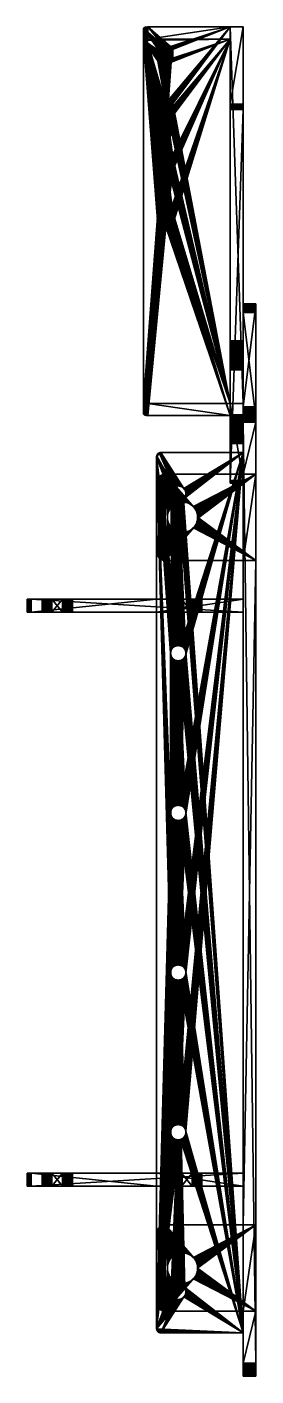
# Model space of a CAD drawing. Extents: x -23465 to -22865, y -4615 to -3990.
# Drawn here: x -22971 to -22865, y -4615 to -3990 of the extents above.
import ezdxf

# ---------------------------------------------------------------- set-up
doc = ezdxf.new("R2010")
doc.units = 0
doc.header["$MEASUREMENT"] = 0
doc.layers.get('0').update_dxf_attribs({"linetype": 'CONTINUOUS'})
doc.layers.add('ARCHITEKTURA_OBECN_', color=7, linetype='CONTINUOUS')

# ---------------------------------------------------------------- blocks, each defined once
blk = doc.blocks.new('*X1')
at = {"layer": 'ARCHITEKTURA_OBECN_', "color": 0, "linetype": 'Continuous'}
mesh = blk.add_polyface(dxfattribs=at)
corners = [(-21706.96, -4545.38, -604.5), (-21707.27, -4545.39, -604.5), (-21707.58, -4545.43, -604.5), (-21707.89, -4545.49, -604.5), (-21708.19, -4545.58, -604.5), (-21708.49, -4545.69, -604.5), (-21708.77, -4545.82, -604.5), (-21709.05, -4545.97, -604.5), (-21709.31, -4546.14, -604.5), (-21709.56, -4546.34, -604.5), (-21709.79, -4546.55, -604.5), (-21710, -4546.78, -604.5), (-21710.19, -4547.03, -604.5), (-21710.37, -4547.29, -604.5), (-21710.52, -4547.56, -604.5), (-21710.65, -4547.85, -604.5), (-21710.76, -4548.14, -604.5), (-21710.85, -4548.45, -604.5), (-21710.91, -4548.76, -604.5), (-21710.95, -4549.07, -604.5), (-21710.96, -4549.38, -604.5), (-21710.96, -4581.38, -604.5), (-21710.95, -4581.69, -604.5), (-21710.91, -4582.01, -604.5), (-21710.85, -4582.31, -604.5), (-21710.76, -4582.62, -604.5), (-21710.65, -4582.91, -604.5), (-21710.52, -4583.2, -604.5), (-21710.37, -4583.47, -604.5), (-21710.19, -4583.73, -604.5), (-21710, -4583.98, -604.5), (-21709.79, -4584.21, -604.5), (-21709.56, -4584.42, -604.5), (-21709.31, -4584.62, -604.5), (-21709.05, -4584.79, -604.5), (-21708.77, -4584.94, -604.5), (-21708.49, -4585.08, -604.5), (-21708.19, -4585.18, -604.5), (-21707.89, -4585.27, -604.5), (-21707.58, -4585.33, -604.5), (-21707.27, -4585.37, -604.5), (-21706.96, -4585.38, -604.5), (-21664.96, -4585.38, -604.5), (-21691.96, -4565.38, -604.5), (-21691.98, -4565.93, -604.5), (-21692.04, -4566.48, -604.5), (-21692.15, -4567.01, -604.5), (-21692.3, -4567.54, -604.5), (-21692.49, -4568.06, -604.5), (-21692.72, -4568.56, -604.5), (-21692.99, -4569.04, -604.5), (-21693.3, -4569.5, -604.5), (-21693.64, -4569.93, -604.5), (-21694.01, -4570.33, -604.5), (-21694.41, -4570.7, -604.5), (-21694.84, -4571.04, -604.5), (-21695.3, -4571.35, -604.5), (-21695.78, -4571.62, -604.5), (-21696.28, -4571.85, -604.5), (-21696.8, -4572.04, -604.5), (-21697.32, -4572.19, -604.5), (-21697.86, -4572.29, -604.5), (-21698.41, -4572.36, -604.5), (-21698.96, -4572.38, -604.5), (-21699.51, -4572.36, -604.5), (-21700.05, -4572.29, -604.5), (-21700.59, -4572.19, -604.5), (-21701.12, -4572.04, -604.5), (-21701.64, -4571.85, -604.5), (-21702.14, -4571.62, -604.5), (-21702.62, -4571.35, -604.5), (-21703.07, -4571.04, -604.5), (-21703.5, -4570.7, -604.5), (-21703.91, -4570.33, -604.5), (-21704.28, -4569.93, -604.5), (-21704.62, -4569.5, -604.5), (-21704.93, -4569.04, -604.5), (-21705.2, -4568.56, -604.5), (-21705.43, -4568.06, -604.5), (-21705.62, -4567.54, -604.5), (-21705.77, -4567.01, -604.5), (-21705.87, -4566.48, -604.5), (-21705.94, -4565.93, -604.5), (-21705.96, -4565.38, -604.5), (-21705.94, -4564.83, -604.5), (-21705.87, -4564.29, -604.5), (-21705.77, -4563.75, -604.5), (-21705.62, -4563.22, -604.5), (-21705.43, -4562.7, -604.5), (-21705.2, -4562.2, -604.5), (-21704.93, -4561.72, -604.5), (-21704.62, -4561.27, -604.5), (-21704.28, -4560.83, -604.5), (-21703.91, -4560.43, -604.5), (-21703.5, -4560.06, -604.5), (-21703.07, -4559.72, -604.5), (-21702.62, -4559.41, -604.5), (-21702.14, -4559.14, -604.5), (-21701.64, -4558.91, -604.5), (-21701.12, -4558.72, -604.5), (-21700.59, -4558.57, -604.5), (-21700.05, -4558.47, -604.5), (-21699.51, -4558.4, -604.5), (-21698.96, -4558.38, -604.5), (-21698.41, -4558.4, -604.5), (-21697.86, -4558.47, -604.5), (-21697.32, -4558.57, -604.5), (-21696.8, -4558.72, -604.5), (-21696.28, -4558.91, -604.5), (-21695.78, -4559.14, -604.5), (-21695.3, -4559.41, -604.5), (-21694.84, -4559.72, -604.5), (-21694.41, -4560.06, -604.5), (-21694.01, -4560.43, -604.5), (-21693.64, -4560.83, -604.5), (-21664.96, -4545.38, -604.5), (-21693.3, -4561.27, -604.5), (-21692.99, -4561.72, -604.5), (-21692.72, -4562.2, -604.5), (-21692.49, -4562.7, -604.5), (-21692.3, -4563.22, -604.5), (-21692.15, -4563.75, -604.5), (-21692.04, -4564.29, -604.5), (-21691.98, -4564.83, -604.5)]
mesh.append_faces([[corners[k] for k in face] for face in [(84, 0, 41)]], dxfattribs={"vtx0": -1, "vtx1": -1, "vtx2": -1, "color": 0})
mesh.append_faces([[corners[k] for k in face] for face in [(42, 43, 44), (53, 41, 42), (43, 42, 115)]], dxfattribs={"vtx0": -1, "vtx2": -1, "color": 0})
mesh.append_faces([[corners[k] for k in face] for face in [(2, 3, 0), (3, 4, 0), (4, 5, 0), (5, 6, 0), (6, 7, 0), (7, 8, 0), (8, 9, 0), (9, 10, 0), (10, 11, 0), (11, 12, 0), (12, 13, 0), (13, 14, 0), (14, 15, 0), (15, 16, 0), (16, 17, 0), (17, 18, 0), (18, 19, 0), (19, 20, 0), (20, 21, 0), (21, 22, 0), (22, 23, 0), (23, 24, 0), (24, 25, 0), (25, 26, 0), (26, 27, 0), (27, 28, 0), (28, 29, 0), (29, 30, 0), (30, 31, 0), (31, 32, 0), (32, 33, 0), (33, 34, 0), (34, 35, 0), (35, 36, 0), (36, 37, 0), (37, 38, 0), (38, 39, 0), (39, 40, 0), (40, 41, 0), (44, 45, 42), (45, 46, 42), (46, 47, 42), (47, 48, 42), (48, 49, 42), (49, 50, 42), (50, 51, 42), (51, 52, 42), (52, 53, 42), (53, 54, 41), (54, 55, 41), (55, 56, 41), (56, 57, 41), (57, 58, 41), (58, 59, 41), (59, 60, 41), (60, 61, 41), (61, 62, 41), (62, 63, 41), (63, 64, 41), (64, 65, 41), (65, 66, 41), (66, 67, 41), (67, 68, 41), (68, 69, 41), (69, 70, 41), (70, 71, 41), (71, 72, 41), (72, 73, 41), (73, 74, 41), (74, 75, 41), (75, 76, 41), (76, 77, 41), (77, 78, 41), (78, 79, 41), (79, 80, 41), (80, 81, 41), (81, 82, 41), (82, 83, 41), (83, 84, 41), (84, 85, 0), (85, 86, 0), (86, 87, 0), (87, 88, 0), (88, 89, 0), (89, 90, 0), (90, 91, 0), (91, 92, 0), (92, 93, 0), (93, 94, 0), (94, 95, 0), (95, 96, 0), (96, 97, 0), (97, 98, 0), (98, 99, 0), (99, 100, 0), (100, 101, 0), (101, 102, 0), (102, 103, 0), (103, 104, 0), (104, 105, 0), (105, 106, 0), (106, 107, 0), (107, 108, 0), (108, 109, 0), (109, 110, 0), (110, 111, 0), (111, 112, 0), (112, 113, 0), (113, 114, 0), (115, 0, 114), (114, 116, 115), (116, 117, 115), (117, 118, 115), (118, 119, 115), (119, 120, 115), (120, 121, 115), (121, 122, 115), (122, 123, 115), (123, 43, 115)]], dxfattribs={"vtx1": -1, "vtx2": -1, "color": 0})
mesh.append_faces([[corners[k] for k in face] for face in [(0, 1, 2)]], dxfattribs={"vtx2": -1, "color": 0})
mesh = blk.add_polyface(dxfattribs=at)
corners = [(-21706.96, -4585.38, -610.5), (-21707.27, -4585.37, -610.5), (-21707.58, -4585.33, -610.5), (-21707.89, -4585.27, -610.5), (-21708.19, -4585.18, -610.5), (-21708.49, -4585.08, -610.5), (-21708.77, -4584.94, -610.5), (-21709.05, -4584.79, -610.5), (-21709.31, -4584.62, -610.5), (-21709.56, -4584.42, -610.5), (-21709.79, -4584.21, -610.5), (-21710, -4583.98, -610.5), (-21710.19, -4583.73, -610.5), (-21710.37, -4583.47, -610.5), (-21710.52, -4583.2, -610.5), (-21710.65, -4582.91, -610.5), (-21710.76, -4582.62, -610.5), (-21710.85, -4582.31, -610.5), (-21710.91, -4582.01, -610.5), (-21710.95, -4581.69, -610.5), (-21710.96, -4581.38, -610.5), (-21710.96, -4549.38, -610.5), (-21710.95, -4549.07, -610.5), (-21710.91, -4548.76, -610.5), (-21710.85, -4548.45, -610.5), (-21710.76, -4548.14, -610.5), (-21710.65, -4547.85, -610.5), (-21710.52, -4547.56, -610.5), (-21710.37, -4547.29, -610.5), (-21710.19, -4547.03, -610.5), (-21710, -4546.78, -610.5), (-21709.79, -4546.55, -610.5), (-21709.56, -4546.34, -610.5), (-21709.31, -4546.14, -610.5), (-21709.05, -4545.97, -610.5), (-21708.77, -4545.82, -610.5), (-21708.49, -4545.69, -610.5), (-21708.19, -4545.58, -610.5), (-21707.89, -4545.49, -610.5), (-21707.58, -4545.43, -610.5), (-21707.27, -4545.39, -610.5), (-21706.96, -4545.38, -610.5), (-21664.96, -4545.38, -610.5), (-21691.96, -4565.38, -610.5), (-21691.98, -4564.83, -610.5), (-21692.04, -4564.29, -610.5), (-21692.15, -4563.75, -610.5), (-21692.3, -4563.22, -610.5), (-21692.49, -4562.7, -610.5), (-21692.72, -4562.2, -610.5), (-21692.99, -4561.72, -610.5), (-21693.3, -4561.27, -610.5), (-21693.64, -4560.83, -610.5), (-21694.01, -4560.43, -610.5), (-21694.41, -4560.06, -610.5), (-21694.84, -4559.72, -610.5), (-21695.3, -4559.41, -610.5), (-21695.78, -4559.14, -610.5), (-21696.28, -4558.91, -610.5), (-21696.8, -4558.72, -610.5), (-21697.32, -4558.57, -610.5), (-21697.86, -4558.47, -610.5), (-21698.41, -4558.4, -610.5), (-21698.96, -4558.38, -610.5), (-21699.51, -4558.4, -610.5), (-21700.05, -4558.47, -610.5), (-21700.59, -4558.57, -610.5), (-21701.12, -4558.72, -610.5), (-21701.64, -4558.91, -610.5), (-21702.14, -4559.14, -610.5), (-21702.62, -4559.41, -610.5), (-21703.07, -4559.72, -610.5), (-21703.5, -4560.06, -610.5), (-21703.91, -4560.43, -610.5), (-21704.28, -4560.83, -610.5), (-21704.62, -4561.27, -610.5), (-21704.93, -4561.72, -610.5), (-21705.2, -4562.2, -610.5), (-21705.43, -4562.7, -610.5), (-21705.62, -4563.22, -610.5), (-21705.77, -4563.75, -610.5), (-21705.87, -4564.29, -610.5), (-21705.94, -4564.83, -610.5), (-21705.96, -4565.38, -610.5), (-21705.94, -4565.93, -610.5), (-21705.87, -4566.48, -610.5), (-21705.77, -4567.01, -610.5), (-21705.62, -4567.54, -610.5), (-21705.43, -4568.06, -610.5), (-21705.2, -4568.56, -610.5), (-21704.93, -4569.04, -610.5), (-21704.62, -4569.5, -610.5), (-21704.28, -4569.93, -610.5), (-21703.91, -4570.33, -610.5), (-21703.5, -4570.7, -610.5), (-21703.07, -4571.04, -610.5), (-21702.62, -4571.35, -610.5), (-21702.14, -4571.62, -610.5), (-21701.64, -4571.85, -610.5), (-21701.12, -4572.04, -610.5), (-21700.59, -4572.19, -610.5), (-21700.05, -4572.29, -610.5), (-21699.51, -4572.36, -610.5), (-21698.96, -4572.38, -610.5), (-21698.41, -4572.36, -610.5), (-21697.86, -4572.29, -610.5), (-21697.32, -4572.19, -610.5), (-21696.8, -4572.04, -610.5), (-21696.28, -4571.85, -610.5), (-21695.78, -4571.62, -610.5), (-21695.3, -4571.35, -610.5), (-21694.84, -4571.04, -610.5), (-21694.41, -4570.7, -610.5), (-21694.01, -4570.33, -610.5), (-21693.64, -4569.93, -610.5), (-21664.96, -4585.38, -610.5), (-21693.3, -4569.5, -610.5), (-21692.99, -4569.04, -610.5), (-21692.72, -4568.56, -610.5), (-21692.49, -4568.06, -610.5), (-21692.3, -4567.54, -610.5), (-21692.15, -4567.01, -610.5), (-21692.04, -4566.48, -610.5), (-21691.98, -4565.93, -610.5)]
mesh.append_faces([[corners[k] for k in face] for face in [(84, 0, 41)]], dxfattribs={"vtx0": -1, "vtx1": -1, "vtx2": -1, "color": 0})
mesh.append_faces([[corners[k] for k in face] for face in [(42, 43, 44), (53, 41, 42), (43, 42, 115)]], dxfattribs={"vtx0": -1, "vtx2": -1, "color": 0})
mesh.append_faces([[corners[k] for k in face] for face in [(2, 3, 0), (3, 4, 0), (4, 5, 0), (5, 6, 0), (6, 7, 0), (7, 8, 0), (8, 9, 0), (9, 10, 0), (10, 11, 0), (11, 12, 0), (12, 13, 0), (13, 14, 0), (14, 15, 0), (15, 16, 0), (16, 17, 0), (17, 18, 0), (18, 19, 0), (19, 20, 0), (20, 21, 0), (21, 22, 0), (22, 23, 0), (23, 24, 0), (24, 25, 0), (25, 26, 0), (26, 27, 0), (27, 28, 0), (28, 29, 0), (29, 30, 0), (30, 31, 0), (31, 32, 0), (32, 33, 0), (33, 34, 0), (34, 35, 0), (35, 36, 0), (36, 37, 0), (37, 38, 0), (38, 39, 0), (39, 40, 0), (40, 41, 0), (44, 45, 42), (45, 46, 42), (46, 47, 42), (47, 48, 42), (48, 49, 42), (49, 50, 42), (50, 51, 42), (51, 52, 42), (52, 53, 42), (53, 54, 41), (54, 55, 41), (55, 56, 41), (56, 57, 41), (57, 58, 41), (58, 59, 41), (59, 60, 41), (60, 61, 41), (61, 62, 41), (62, 63, 41), (63, 64, 41), (64, 65, 41), (65, 66, 41), (66, 67, 41), (67, 68, 41), (68, 69, 41), (69, 70, 41), (70, 71, 41), (71, 72, 41), (72, 73, 41), (73, 74, 41), (74, 75, 41), (75, 76, 41), (76, 77, 41), (77, 78, 41), (78, 79, 41), (79, 80, 41), (80, 81, 41), (81, 82, 41), (82, 83, 41), (83, 84, 41), (84, 85, 0), (85, 86, 0), (86, 87, 0), (87, 88, 0), (88, 89, 0), (89, 90, 0), (90, 91, 0), (91, 92, 0), (92, 93, 0), (93, 94, 0), (94, 95, 0), (95, 96, 0), (96, 97, 0), (97, 98, 0), (98, 99, 0), (99, 100, 0), (100, 101, 0), (101, 102, 0), (102, 103, 0), (103, 104, 0), (104, 105, 0), (105, 106, 0), (106, 107, 0), (107, 108, 0), (108, 109, 0), (109, 110, 0), (110, 111, 0), (111, 112, 0), (112, 113, 0), (113, 114, 0), (115, 0, 114), (114, 116, 115), (116, 117, 115), (117, 118, 115), (118, 119, 115), (119, 120, 115), (120, 121, 115), (121, 122, 115), (122, 123, 115), (123, 43, 115)]], dxfattribs={"vtx1": -1, "vtx2": -1, "color": 0})
mesh.append_faces([[corners[k] for k in face] for face in [(0, 1, 2)]], dxfattribs={"vtx2": -1, "color": 0})
mesh = blk.add_polyface(dxfattribs=at)
corners = [(-21707.27, -4545.39, -610.5), (-21707.58, -4545.43, -610.5), (-21707.58, -4545.43, -604.5), (-21707.27, -4545.39, -604.5)]
mesh.append_faces([[corners[k] for k in face] for face in [(3, 0, 2)]], dxfattribs={"vtx1": -1, "color": 0})
mesh.append_faces([[corners[k] for k in face] for face in [(0, 1, 2)]], dxfattribs={"vtx2": -1, "color": 0})
mesh = blk.add_polyface(dxfattribs=at)
corners = [(-21706.96, -4545.38, -610.5), (-21707.27, -4545.39, -610.5), (-21707.27, -4545.39, -604.5), (-21706.96, -4545.38, -604.5)]
mesh.append_faces([[corners[k] for k in face] for face in [(3, 0, 2)]], dxfattribs={"vtx1": -1, "color": 0})
mesh.append_faces([[corners[k] for k in face] for face in [(0, 1, 2)]], dxfattribs={"vtx2": -1, "color": 0})
mesh = blk.add_polyface(dxfattribs=at)
corners = [(-21664.96, -4545.38, -610.5), (-21706.96, -4545.38, -610.5), (-21706.96, -4545.38, -604.5), (-21664.96, -4545.38, -604.5)]
mesh.append_faces([[corners[k] for k in face] for face in [(3, 0, 2)]], dxfattribs={"vtx1": -1, "color": 0})
mesh.append_faces([[corners[k] for k in face] for face in [(0, 1, 2)]], dxfattribs={"vtx2": -1, "color": 0})
mesh = blk.add_polyface(dxfattribs=at)
corners = [(-21664.96, -4585.38, -610.5), (-21664.96, -4545.38, -610.5), (-21664.96, -4545.38, -604.5), (-21664.96, -4585.38, -604.5)]
mesh.append_faces([[corners[k] for k in face] for face in [(3, 0, 2)]], dxfattribs={"vtx1": -1, "color": 0})
mesh.append_faces([[corners[k] for k in face] for face in [(0, 1, 2)]], dxfattribs={"vtx2": -1, "color": 0})
mesh = blk.add_polyface(dxfattribs=at)
corners = [(-21710.95, -4549.07, -610.5), (-21710.96, -4549.38, -610.5), (-21710.96, -4549.38, -604.5), (-21710.95, -4549.07, -604.5)]
mesh.append_faces([[corners[k] for k in face] for face in [(3, 0, 2)]], dxfattribs={"vtx1": -1, "color": 0})
mesh.append_faces([[corners[k] for k in face] for face in [(0, 1, 2)]], dxfattribs={"vtx2": -1, "color": 0})
mesh = blk.add_polyface(dxfattribs=at)
corners = [(-21710.96, -4549.38, -610.5), (-21710.96, -4581.38, -610.5), (-21710.96, -4581.38, -604.5), (-21710.96, -4549.38, -604.5)]
mesh.append_faces([[corners[k] for k in face] for face in [(3, 0, 2)]], dxfattribs={"vtx1": -1, "color": 0})
mesh.append_faces([[corners[k] for k in face] for face in [(0, 1, 2)]], dxfattribs={"vtx2": -1, "color": 0})
mesh = blk.add_polyface(dxfattribs=at)
corners = [(-21710.91, -4548.76, -610.5), (-21710.95, -4549.07, -610.5), (-21710.95, -4549.07, -604.5), (-21710.91, -4548.76, -604.5)]
mesh.append_faces([[corners[k] for k in face] for face in [(3, 0, 2)]], dxfattribs={"vtx1": -1, "color": 0})
mesh.append_faces([[corners[k] for k in face] for face in [(0, 1, 2)]], dxfattribs={"vtx2": -1, "color": 0})
mesh = blk.add_polyface(dxfattribs=at)
corners = [(-21710.85, -4548.45, -610.5), (-21710.91, -4548.76, -610.5), (-21710.91, -4548.76, -604.5), (-21710.85, -4548.45, -604.5)]
mesh.append_faces([[corners[k] for k in face] for face in [(3, 0, 2)]], dxfattribs={"vtx1": -1, "color": 0})
mesh.append_faces([[corners[k] for k in face] for face in [(0, 1, 2)]], dxfattribs={"vtx2": -1, "color": 0})
mesh = blk.add_polyface(dxfattribs=at)
corners = [(-21710.76, -4548.14, -610.5), (-21710.85, -4548.45, -610.5), (-21710.85, -4548.45, -604.5), (-21710.76, -4548.14, -604.5)]
mesh.append_faces([[corners[k] for k in face] for face in [(3, 0, 2)]], dxfattribs={"vtx1": -1, "color": 0})
mesh.append_faces([[corners[k] for k in face] for face in [(0, 1, 2)]], dxfattribs={"vtx2": -1, "color": 0})
mesh = blk.add_polyface(dxfattribs=at)
corners = [(-21710.65, -4547.85, -610.5), (-21710.76, -4548.14, -610.5), (-21710.76, -4548.14, -604.5), (-21710.65, -4547.85, -604.5)]
mesh.append_faces([[corners[k] for k in face] for face in [(3, 0, 2)]], dxfattribs={"vtx1": -1, "color": 0})
mesh.append_faces([[corners[k] for k in face] for face in [(0, 1, 2)]], dxfattribs={"vtx2": -1, "color": 0})
mesh = blk.add_polyface(dxfattribs=at)
corners = [(-21710.52, -4547.56, -610.5), (-21710.65, -4547.85, -610.5), (-21710.65, -4547.85, -604.5), (-21710.52, -4547.56, -604.5)]
mesh.append_faces([[corners[k] for k in face] for face in [(3, 0, 2)]], dxfattribs={"vtx1": -1, "color": 0})
mesh.append_faces([[corners[k] for k in face] for face in [(0, 1, 2)]], dxfattribs={"vtx2": -1, "color": 0})
mesh = blk.add_polyface(dxfattribs=at)
corners = [(-21710.37, -4547.29, -610.5), (-21710.52, -4547.56, -610.5), (-21710.52, -4547.56, -604.5), (-21710.37, -4547.29, -604.5)]
mesh.append_faces([[corners[k] for k in face] for face in [(3, 0, 2)]], dxfattribs={"vtx1": -1, "color": 0})
mesh.append_faces([[corners[k] for k in face] for face in [(0, 1, 2)]], dxfattribs={"vtx2": -1, "color": 0})
mesh = blk.add_polyface(dxfattribs=at)
corners = [(-21710.19, -4547.03, -610.5), (-21710.37, -4547.29, -610.5), (-21710.37, -4547.29, -604.5), (-21710.19, -4547.03, -604.5)]
mesh.append_faces([[corners[k] for k in face] for face in [(3, 0, 2)]], dxfattribs={"vtx1": -1, "color": 0})
mesh.append_faces([[corners[k] for k in face] for face in [(0, 1, 2)]], dxfattribs={"vtx2": -1, "color": 0})
mesh = blk.add_polyface(dxfattribs=at)
corners = [(-21710, -4546.78, -610.5), (-21710.19, -4547.03, -610.5), (-21710.19, -4547.03, -604.5), (-21710, -4546.78, -604.5)]
mesh.append_faces([[corners[k] for k in face] for face in [(3, 0, 2)]], dxfattribs={"vtx1": -1, "color": 0})
mesh.append_faces([[corners[k] for k in face] for face in [(0, 1, 2)]], dxfattribs={"vtx2": -1, "color": 0})
mesh = blk.add_polyface(dxfattribs=at)
corners = [(-21709.79, -4546.55, -610.5), (-21710, -4546.78, -610.5), (-21710, -4546.78, -604.5), (-21709.79, -4546.55, -604.5)]
mesh.append_faces([[corners[k] for k in face] for face in [(3, 0, 2)]], dxfattribs={"vtx1": -1, "color": 0})
mesh.append_faces([[corners[k] for k in face] for face in [(0, 1, 2)]], dxfattribs={"vtx2": -1, "color": 0})
mesh = blk.add_polyface(dxfattribs=at)
corners = [(-21709.56, -4546.34, -610.5), (-21709.79, -4546.55, -610.5), (-21709.79, -4546.55, -604.5), (-21709.56, -4546.34, -604.5)]
mesh.append_faces([[corners[k] for k in face] for face in [(3, 0, 2)]], dxfattribs={"vtx1": -1, "color": 0})
mesh.append_faces([[corners[k] for k in face] for face in [(0, 1, 2)]], dxfattribs={"vtx2": -1, "color": 0})
mesh = blk.add_polyface(dxfattribs=at)
corners = [(-21709.31, -4546.14, -610.5), (-21709.56, -4546.34, -610.5), (-21709.56, -4546.34, -604.5), (-21709.31, -4546.14, -604.5)]
mesh.append_faces([[corners[k] for k in face] for face in [(3, 0, 2)]], dxfattribs={"vtx1": -1, "color": 0})
mesh.append_faces([[corners[k] for k in face] for face in [(0, 1, 2)]], dxfattribs={"vtx2": -1, "color": 0})
mesh = blk.add_polyface(dxfattribs=at)
corners = [(-21709.05, -4545.97, -610.5), (-21709.31, -4546.14, -610.5), (-21709.31, -4546.14, -604.5), (-21709.05, -4545.97, -604.5)]
mesh.append_faces([[corners[k] for k in face] for face in [(3, 0, 2)]], dxfattribs={"vtx1": -1, "color": 0})
mesh.append_faces([[corners[k] for k in face] for face in [(0, 1, 2)]], dxfattribs={"vtx2": -1, "color": 0})
mesh = blk.add_polyface(dxfattribs=at)
corners = [(-21708.77, -4545.82, -610.5), (-21709.05, -4545.97, -610.5), (-21709.05, -4545.97, -604.5), (-21708.77, -4545.82, -604.5)]
mesh.append_faces([[corners[k] for k in face] for face in [(3, 0, 2)]], dxfattribs={"vtx1": -1, "color": 0})
mesh.append_faces([[corners[k] for k in face] for face in [(0, 1, 2)]], dxfattribs={"vtx2": -1, "color": 0})
mesh = blk.add_polyface(dxfattribs=at)
corners = [(-21708.49, -4545.69, -610.5), (-21708.77, -4545.82, -610.5), (-21708.77, -4545.82, -604.5), (-21708.49, -4545.69, -604.5)]
mesh.append_faces([[corners[k] for k in face] for face in [(3, 0, 2)]], dxfattribs={"vtx1": -1, "color": 0})
mesh.append_faces([[corners[k] for k in face] for face in [(0, 1, 2)]], dxfattribs={"vtx2": -1, "color": 0})
mesh = blk.add_polyface(dxfattribs=at)
corners = [(-21708.19, -4545.58, -610.5), (-21708.49, -4545.69, -610.5), (-21708.49, -4545.69, -604.5), (-21708.19, -4545.58, -604.5)]
mesh.append_faces([[corners[k] for k in face] for face in [(3, 0, 2)]], dxfattribs={"vtx1": -1, "color": 0})
mesh.append_faces([[corners[k] for k in face] for face in [(0, 1, 2)]], dxfattribs={"vtx2": -1, "color": 0})
mesh = blk.add_polyface(dxfattribs=at)
corners = [(-21707.89, -4545.49, -610.5), (-21708.19, -4545.58, -610.5), (-21708.19, -4545.58, -604.5), (-21707.89, -4545.49, -604.5)]
mesh.append_faces([[corners[k] for k in face] for face in [(3, 0, 2)]], dxfattribs={"vtx1": -1, "color": 0})
mesh.append_faces([[corners[k] for k in face] for face in [(0, 1, 2)]], dxfattribs={"vtx2": -1, "color": 0})
mesh = blk.add_polyface(dxfattribs=at)
corners = [(-21707.58, -4545.43, -610.5), (-21707.89, -4545.49, -610.5), (-21707.89, -4545.49, -604.5), (-21707.58, -4545.43, -604.5)]
mesh.append_faces([[corners[k] for k in face] for face in [(3, 0, 2)]], dxfattribs={"vtx1": -1, "color": 0})
mesh.append_faces([[corners[k] for k in face] for face in [(0, 1, 2)]], dxfattribs={"vtx2": -1, "color": 0})
mesh = blk.add_polyface(dxfattribs=at)
corners = [(-21705.87, -4564.29, -604.5), (-21705.87, -4564.29, -610.5), (-21705.77, -4563.75, -610.5), (-21705.77, -4563.75, -604.5)]
mesh.append_faces([[corners[k] for k in face] for face in [(3, 0, 2)]], dxfattribs={"vtx1": -1, "color": 0})
mesh.append_faces([[corners[k] for k in face] for face in [(0, 1, 2)]], dxfattribs={"vtx2": -1, "color": 0})
mesh = blk.add_polyface(dxfattribs=at)
corners = [(-21705.77, -4563.75, -604.5), (-21705.77, -4563.75, -610.5), (-21705.62, -4563.22, -610.5), (-21705.62, -4563.22, -604.5)]
mesh.append_faces([[corners[k] for k in face] for face in [(3, 0, 2)]], dxfattribs={"vtx1": -1, "color": 0})
mesh.append_faces([[corners[k] for k in face] for face in [(0, 1, 2)]], dxfattribs={"vtx2": -1, "color": 0})
mesh = blk.add_polyface(dxfattribs=at)
corners = [(-21705.62, -4563.22, -604.5), (-21705.62, -4563.22, -610.5), (-21705.43, -4562.7, -610.5), (-21705.43, -4562.7, -604.5)]
mesh.append_faces([[corners[k] for k in face] for face in [(3, 0, 2)]], dxfattribs={"vtx1": -1, "color": 0})
mesh.append_faces([[corners[k] for k in face] for face in [(0, 1, 2)]], dxfattribs={"vtx2": -1, "color": 0})
mesh = blk.add_polyface(dxfattribs=at)
corners = [(-21705.43, -4562.7, -604.5), (-21705.43, -4562.7, -610.5), (-21705.2, -4562.2, -610.5), (-21705.2, -4562.2, -604.5)]
mesh.append_faces([[corners[k] for k in face] for face in [(3, 0, 2)]], dxfattribs={"vtx1": -1, "color": 0})
mesh.append_faces([[corners[k] for k in face] for face in [(0, 1, 2)]], dxfattribs={"vtx2": -1, "color": 0})
mesh = blk.add_polyface(dxfattribs=at)
corners = [(-21705.2, -4562.2, -604.5), (-21705.2, -4562.2, -610.5), (-21704.93, -4561.72, -610.5), (-21704.93, -4561.72, -604.5)]
mesh.append_faces([[corners[k] for k in face] for face in [(3, 0, 2)]], dxfattribs={"vtx1": -1, "color": 0})
mesh.append_faces([[corners[k] for k in face] for face in [(0, 1, 2)]], dxfattribs={"vtx2": -1, "color": 0})
mesh = blk.add_polyface(dxfattribs=at)
corners = [(-21704.93, -4561.72, -604.5), (-21704.93, -4561.72, -610.5), (-21704.62, -4561.27, -610.5), (-21704.62, -4561.27, -604.5)]
mesh.append_faces([[corners[k] for k in face] for face in [(3, 0, 2)]], dxfattribs={"vtx1": -1, "color": 0})
mesh.append_faces([[corners[k] for k in face] for face in [(0, 1, 2)]], dxfattribs={"vtx2": -1, "color": 0})
mesh = blk.add_polyface(dxfattribs=at)
corners = [(-21704.62, -4561.27, -604.5), (-21704.62, -4561.27, -610.5), (-21704.28, -4560.83, -610.5), (-21704.28, -4560.83, -604.5)]
mesh.append_faces([[corners[k] for k in face] for face in [(3, 0, 2)]], dxfattribs={"vtx1": -1, "color": 0})
mesh.append_faces([[corners[k] for k in face] for face in [(0, 1, 2)]], dxfattribs={"vtx2": -1, "color": 0})
mesh = blk.add_polyface(dxfattribs=at)
corners = [(-21704.28, -4560.83, -604.5), (-21704.28, -4560.83, -610.5), (-21703.91, -4560.43, -610.5), (-21703.91, -4560.43, -604.5)]
mesh.append_faces([[corners[k] for k in face] for face in [(3, 0, 2)]], dxfattribs={"vtx1": -1, "color": 0})
mesh.append_faces([[corners[k] for k in face] for face in [(0, 1, 2)]], dxfattribs={"vtx2": -1, "color": 0})
mesh = blk.add_polyface(dxfattribs=at)
corners = [(-21703.91, -4560.43, -604.5), (-21703.91, -4560.43, -610.5), (-21703.5, -4560.06, -610.5), (-21703.5, -4560.06, -604.5)]
mesh.append_faces([[corners[k] for k in face] for face in [(3, 0, 2)]], dxfattribs={"vtx1": -1, "color": 0})
mesh.append_faces([[corners[k] for k in face] for face in [(0, 1, 2)]], dxfattribs={"vtx2": -1, "color": 0})
mesh = blk.add_polyface(dxfattribs=at)
corners = [(-21703.5, -4560.06, -604.5), (-21703.5, -4560.06, -610.5), (-21703.07, -4559.72, -610.5), (-21703.07, -4559.72, -604.5)]
mesh.append_faces([[corners[k] for k in face] for face in [(3, 0, 2)]], dxfattribs={"vtx1": -1, "color": 0})
mesh.append_faces([[corners[k] for k in face] for face in [(0, 1, 2)]], dxfattribs={"vtx2": -1, "color": 0})
mesh = blk.add_polyface(dxfattribs=at)
corners = [(-21703.07, -4559.72, -604.5), (-21703.07, -4559.72, -610.5), (-21702.62, -4559.41, -610.5), (-21702.62, -4559.41, -604.5)]
mesh.append_faces([[corners[k] for k in face] for face in [(3, 0, 2)]], dxfattribs={"vtx1": -1, "color": 0})
mesh.append_faces([[corners[k] for k in face] for face in [(0, 1, 2)]], dxfattribs={"vtx2": -1, "color": 0})
mesh = blk.add_polyface(dxfattribs=at)
corners = [(-21702.62, -4559.41, -604.5), (-21702.62, -4559.41, -610.5), (-21702.14, -4559.14, -610.5), (-21702.14, -4559.14, -604.5)]
mesh.append_faces([[corners[k] for k in face] for face in [(3, 0, 2)]], dxfattribs={"vtx1": -1, "color": 0})
mesh.append_faces([[corners[k] for k in face] for face in [(0, 1, 2)]], dxfattribs={"vtx2": -1, "color": 0})
mesh = blk.add_polyface(dxfattribs=at)
corners = [(-21702.14, -4559.14, -604.5), (-21702.14, -4559.14, -610.5), (-21701.64, -4558.91, -610.5), (-21701.64, -4558.91, -604.5)]
mesh.append_faces([[corners[k] for k in face] for face in [(3, 0, 2)]], dxfattribs={"vtx1": -1, "color": 0})
mesh.append_faces([[corners[k] for k in face] for face in [(0, 1, 2)]], dxfattribs={"vtx2": -1, "color": 0})
mesh = blk.add_polyface(dxfattribs=at)
corners = [(-21701.64, -4558.91, -604.5), (-21701.64, -4558.91, -610.5), (-21701.12, -4558.72, -610.5), (-21701.12, -4558.72, -604.5)]
mesh.append_faces([[corners[k] for k in face] for face in [(3, 0, 2)]], dxfattribs={"vtx1": -1, "color": 0})
mesh.append_faces([[corners[k] for k in face] for face in [(0, 1, 2)]], dxfattribs={"vtx2": -1, "color": 0})
mesh = blk.add_polyface(dxfattribs=at)
corners = [(-21701.12, -4558.72, -604.5), (-21701.12, -4558.72, -610.5), (-21700.59, -4558.57, -610.5), (-21700.59, -4558.57, -604.5)]
mesh.append_faces([[corners[k] for k in face] for face in [(3, 0, 2)]], dxfattribs={"vtx1": -1, "color": 0})
mesh.append_faces([[corners[k] for k in face] for face in [(0, 1, 2)]], dxfattribs={"vtx2": -1, "color": 0})
mesh = blk.add_polyface(dxfattribs=at)
corners = [(-21700.59, -4558.57, -604.5), (-21700.59, -4558.57, -610.5), (-21700.05, -4558.47, -610.5), (-21700.05, -4558.47, -604.5)]
mesh.append_faces([[corners[k] for k in face] for face in [(3, 0, 2)]], dxfattribs={"vtx1": -1, "color": 0})
mesh.append_faces([[corners[k] for k in face] for face in [(0, 1, 2)]], dxfattribs={"vtx2": -1, "color": 0})
mesh = blk.add_polyface(dxfattribs=at)
corners = [(-21700.05, -4558.47, -604.5), (-21700.05, -4558.47, -610.5), (-21699.51, -4558.4, -610.5), (-21699.51, -4558.4, -604.5)]
mesh.append_faces([[corners[k] for k in face] for face in [(3, 0, 2)]], dxfattribs={"vtx1": -1, "color": 0})
mesh.append_faces([[corners[k] for k in face] for face in [(0, 1, 2)]], dxfattribs={"vtx2": -1, "color": 0})
mesh = blk.add_polyface(dxfattribs=at)
corners = [(-21699.51, -4558.4, -604.5), (-21699.51, -4558.4, -610.5), (-21698.96, -4558.38, -610.5), (-21698.96, -4558.38, -604.5)]
mesh.append_faces([[corners[k] for k in face] for face in [(3, 0, 2)]], dxfattribs={"vtx1": -1, "color": 0})
mesh.append_faces([[corners[k] for k in face] for face in [(0, 1, 2)]], dxfattribs={"vtx2": -1, "color": 0})
mesh = blk.add_polyface(dxfattribs=at)
corners = [(-21698.96, -4558.38, -604.5), (-21698.96, -4558.38, -610.5), (-21698.41, -4558.4, -610.5), (-21698.41, -4558.4, -604.5)]
mesh.append_faces([[corners[k] for k in face] for face in [(3, 0, 2)]], dxfattribs={"vtx1": -1, "color": 0})
mesh.append_faces([[corners[k] for k in face] for face in [(0, 1, 2)]], dxfattribs={"vtx2": -1, "color": 0})
mesh = blk.add_polyface(dxfattribs=at)
corners = [(-21698.41, -4558.4, -604.5), (-21698.41, -4558.4, -610.5), (-21697.86, -4558.47, -610.5), (-21697.86, -4558.47, -604.5)]
mesh.append_faces([[corners[k] for k in face] for face in [(3, 0, 2)]], dxfattribs={"vtx1": -1, "color": 0})
mesh.append_faces([[corners[k] for k in face] for face in [(0, 1, 2)]], dxfattribs={"vtx2": -1, "color": 0})
mesh = blk.add_polyface(dxfattribs=at)
corners = [(-21697.86, -4558.47, -604.5), (-21697.86, -4558.47, -610.5), (-21697.32, -4558.57, -610.5), (-21697.32, -4558.57, -604.5)]
mesh.append_faces([[corners[k] for k in face] for face in [(3, 0, 2)]], dxfattribs={"vtx1": -1, "color": 0})
mesh.append_faces([[corners[k] for k in face] for face in [(0, 1, 2)]], dxfattribs={"vtx2": -1, "color": 0})
mesh = blk.add_polyface(dxfattribs=at)
corners = [(-21697.32, -4558.57, -604.5), (-21697.32, -4558.57, -610.5), (-21696.8, -4558.72, -610.5), (-21696.8, -4558.72, -604.5)]
mesh.append_faces([[corners[k] for k in face] for face in [(3, 0, 2)]], dxfattribs={"vtx1": -1, "color": 0})
mesh.append_faces([[corners[k] for k in face] for face in [(0, 1, 2)]], dxfattribs={"vtx2": -1, "color": 0})
mesh = blk.add_polyface(dxfattribs=at)
corners = [(-21696.8, -4558.72, -604.5), (-21696.8, -4558.72, -610.5), (-21696.28, -4558.91, -610.5), (-21696.28, -4558.91, -604.5)]
mesh.append_faces([[corners[k] for k in face] for face in [(3, 0, 2)]], dxfattribs={"vtx1": -1, "color": 0})
mesh.append_faces([[corners[k] for k in face] for face in [(0, 1, 2)]], dxfattribs={"vtx2": -1, "color": 0})
mesh = blk.add_polyface(dxfattribs=at)
corners = [(-21696.28, -4558.91, -604.5), (-21696.28, -4558.91, -610.5), (-21695.78, -4559.14, -610.5), (-21695.78, -4559.14, -604.5)]
mesh.append_faces([[corners[k] for k in face] for face in [(3, 0, 2)]], dxfattribs={"vtx1": -1, "color": 0})
mesh.append_faces([[corners[k] for k in face] for face in [(0, 1, 2)]], dxfattribs={"vtx2": -1, "color": 0})
mesh = blk.add_polyface(dxfattribs=at)
corners = [(-21695.78, -4559.14, -604.5), (-21695.78, -4559.14, -610.5), (-21695.3, -4559.41, -610.5), (-21695.3, -4559.41, -604.5)]
mesh.append_faces([[corners[k] for k in face] for face in [(3, 0, 2)]], dxfattribs={"vtx1": -1, "color": 0})
mesh.append_faces([[corners[k] for k in face] for face in [(0, 1, 2)]], dxfattribs={"vtx2": -1, "color": 0})
mesh = blk.add_polyface(dxfattribs=at)
corners = [(-21695.3, -4559.41, -604.5), (-21695.3, -4559.41, -610.5), (-21694.84, -4559.72, -610.5), (-21694.84, -4559.72, -604.5)]
mesh.append_faces([[corners[k] for k in face] for face in [(3, 0, 2)]], dxfattribs={"vtx1": -1, "color": 0})
mesh.append_faces([[corners[k] for k in face] for face in [(0, 1, 2)]], dxfattribs={"vtx2": -1, "color": 0})
mesh = blk.add_polyface(dxfattribs=at)
corners = [(-21694.84, -4559.72, -604.5), (-21694.84, -4559.72, -610.5), (-21694.41, -4560.06, -610.5), (-21694.41, -4560.06, -604.5)]
mesh.append_faces([[corners[k] for k in face] for face in [(3, 0, 2)]], dxfattribs={"vtx1": -1, "color": 0})
mesh.append_faces([[corners[k] for k in face] for face in [(0, 1, 2)]], dxfattribs={"vtx2": -1, "color": 0})
mesh = blk.add_polyface(dxfattribs=at)
corners = [(-21694.41, -4560.06, -604.5), (-21694.41, -4560.06, -610.5), (-21694.01, -4560.43, -610.5), (-21694.01, -4560.43, -604.5)]
mesh.append_faces([[corners[k] for k in face] for face in [(3, 0, 2)]], dxfattribs={"vtx1": -1, "color": 0})
mesh.append_faces([[corners[k] for k in face] for face in [(0, 1, 2)]], dxfattribs={"vtx2": -1, "color": 0})
mesh = blk.add_polyface(dxfattribs=at)
corners = [(-21694.01, -4560.43, -604.5), (-21694.01, -4560.43, -610.5), (-21693.64, -4560.83, -610.5), (-21693.64, -4560.83, -604.5)]
mesh.append_faces([[corners[k] for k in face] for face in [(3, 0, 2)]], dxfattribs={"vtx1": -1, "color": 0})
mesh.append_faces([[corners[k] for k in face] for face in [(0, 1, 2)]], dxfattribs={"vtx2": -1, "color": 0})
mesh = blk.add_polyface(dxfattribs=at)
corners = [(-21693.64, -4560.83, -604.5), (-21693.64, -4560.83, -610.5), (-21693.3, -4561.27, -610.5), (-21693.3, -4561.27, -604.5)]
mesh.append_faces([[corners[k] for k in face] for face in [(3, 0, 2)]], dxfattribs={"vtx1": -1, "color": 0})
mesh.append_faces([[corners[k] for k in face] for face in [(0, 1, 2)]], dxfattribs={"vtx2": -1, "color": 0})
mesh = blk.add_polyface(dxfattribs=at)
corners = [(-21693.3, -4561.27, -604.5), (-21693.3, -4561.27, -610.5), (-21692.99, -4561.72, -610.5), (-21692.99, -4561.72, -604.5)]
mesh.append_faces([[corners[k] for k in face] for face in [(3, 0, 2)]], dxfattribs={"vtx1": -1, "color": 0})
mesh.append_faces([[corners[k] for k in face] for face in [(0, 1, 2)]], dxfattribs={"vtx2": -1, "color": 0})
mesh = blk.add_polyface(dxfattribs=at)
corners = [(-21692.99, -4561.72, -604.5), (-21692.99, -4561.72, -610.5), (-21692.72, -4562.2, -610.5), (-21692.72, -4562.2, -604.5)]
mesh.append_faces([[corners[k] for k in face] for face in [(3, 0, 2)]], dxfattribs={"vtx1": -1, "color": 0})
mesh.append_faces([[corners[k] for k in face] for face in [(0, 1, 2)]], dxfattribs={"vtx2": -1, "color": 0})
mesh = blk.add_polyface(dxfattribs=at)
corners = [(-21692.72, -4562.2, -604.5), (-21692.72, -4562.2, -610.5), (-21692.49, -4562.7, -610.5), (-21692.49, -4562.7, -604.5)]
mesh.append_faces([[corners[k] for k in face] for face in [(3, 0, 2)]], dxfattribs={"vtx1": -1, "color": 0})
mesh.append_faces([[corners[k] for k in face] for face in [(0, 1, 2)]], dxfattribs={"vtx2": -1, "color": 0})
mesh = blk.add_polyface(dxfattribs=at)
corners = [(-21692.49, -4562.7, -604.5), (-21692.49, -4562.7, -610.5), (-21692.3, -4563.22, -610.5), (-21692.3, -4563.22, -604.5)]
mesh.append_faces([[corners[k] for k in face] for face in [(3, 0, 2)]], dxfattribs={"vtx1": -1, "color": 0})
mesh.append_faces([[corners[k] for k in face] for face in [(0, 1, 2)]], dxfattribs={"vtx2": -1, "color": 0})
mesh = blk.add_polyface(dxfattribs=at)
corners = [(-21692.3, -4563.22, -604.5), (-21692.3, -4563.22, -610.5), (-21692.15, -4563.75, -610.5), (-21692.15, -4563.75, -604.5)]
mesh.append_faces([[corners[k] for k in face] for face in [(3, 0, 2)]], dxfattribs={"vtx1": -1, "color": 0})
mesh.append_faces([[corners[k] for k in face] for face in [(0, 1, 2)]], dxfattribs={"vtx2": -1, "color": 0})
mesh = blk.add_polyface(dxfattribs=at)
corners = [(-21692.15, -4563.75, -604.5), (-21692.15, -4563.75, -610.5), (-21692.04, -4564.29, -610.5), (-21692.04, -4564.29, -604.5)]
mesh.append_faces([[corners[k] for k in face] for face in [(3, 0, 2)]], dxfattribs={"vtx1": -1, "color": 0})
mesh.append_faces([[corners[k] for k in face] for face in [(0, 1, 2)]], dxfattribs={"vtx2": -1, "color": 0})
mesh = blk.add_polyface(dxfattribs=at)
corners = [(-21705.96, -4565.38, -604.5), (-21705.96, -4565.38, -610.5), (-21705.94, -4564.83, -610.5), (-21705.94, -4564.83, -604.5)]
mesh.append_faces([[corners[k] for k in face] for face in [(3, 0, 2)]], dxfattribs={"vtx1": -1, "color": 0})
mesh.append_faces([[corners[k] for k in face] for face in [(0, 1, 2)]], dxfattribs={"vtx2": -1, "color": 0})
mesh = blk.add_polyface(dxfattribs=at)
corners = [(-21705.94, -4565.93, -604.5), (-21705.94, -4565.93, -610.5), (-21705.96, -4565.38, -610.5), (-21705.96, -4565.38, -604.5)]
mesh.append_faces([[corners[k] for k in face] for face in [(3, 0, 2)]], dxfattribs={"vtx1": -1, "color": 0})
mesh.append_faces([[corners[k] for k in face] for face in [(0, 1, 2)]], dxfattribs={"vtx2": -1, "color": 0})
mesh = blk.add_polyface(dxfattribs=at)
corners = [(-21705.94, -4564.83, -604.5), (-21705.94, -4564.83, -610.5), (-21705.87, -4564.29, -610.5), (-21705.87, -4564.29, -604.5)]
mesh.append_faces([[corners[k] for k in face] for face in [(3, 0, 2)]], dxfattribs={"vtx1": -1, "color": 0})
mesh.append_faces([[corners[k] for k in face] for face in [(0, 1, 2)]], dxfattribs={"vtx2": -1, "color": 0})
mesh = blk.add_polyface(dxfattribs=at)
corners = [(-21705.87, -4566.48, -604.5), (-21705.87, -4566.48, -610.5), (-21705.94, -4565.93, -610.5), (-21705.94, -4565.93, -604.5)]
mesh.append_faces([[corners[k] for k in face] for face in [(3, 0, 2)]], dxfattribs={"vtx1": -1, "color": 0})
mesh.append_faces([[corners[k] for k in face] for face in [(0, 1, 2)]], dxfattribs={"vtx2": -1, "color": 0})
mesh = blk.add_polyface(dxfattribs=at)
corners = [(-21705.77, -4567.01, -604.5), (-21705.77, -4567.01, -610.5), (-21705.87, -4566.48, -610.5), (-21705.87, -4566.48, -604.5)]
mesh.append_faces([[corners[k] for k in face] for face in [(3, 0, 2)]], dxfattribs={"vtx1": -1, "color": 0})
mesh.append_faces([[corners[k] for k in face] for face in [(0, 1, 2)]], dxfattribs={"vtx2": -1, "color": 0})
mesh = blk.add_polyface(dxfattribs=at)
corners = [(-21705.62, -4567.54, -604.5), (-21705.62, -4567.54, -610.5), (-21705.77, -4567.01, -610.5), (-21705.77, -4567.01, -604.5)]
mesh.append_faces([[corners[k] for k in face] for face in [(3, 0, 2)]], dxfattribs={"vtx1": -1, "color": 0})
mesh.append_faces([[corners[k] for k in face] for face in [(0, 1, 2)]], dxfattribs={"vtx2": -1, "color": 0})
mesh = blk.add_polyface(dxfattribs=at)
corners = [(-21705.43, -4568.06, -604.5), (-21705.43, -4568.06, -610.5), (-21705.62, -4567.54, -610.5), (-21705.62, -4567.54, -604.5)]
mesh.append_faces([[corners[k] for k in face] for face in [(3, 0, 2)]], dxfattribs={"vtx1": -1, "color": 0})
mesh.append_faces([[corners[k] for k in face] for face in [(0, 1, 2)]], dxfattribs={"vtx2": -1, "color": 0})
mesh = blk.add_polyface(dxfattribs=at)
corners = [(-21705.2, -4568.56, -604.5), (-21705.2, -4568.56, -610.5), (-21705.43, -4568.06, -610.5), (-21705.43, -4568.06, -604.5)]
mesh.append_faces([[corners[k] for k in face] for face in [(3, 0, 2)]], dxfattribs={"vtx1": -1, "color": 0})
mesh.append_faces([[corners[k] for k in face] for face in [(0, 1, 2)]], dxfattribs={"vtx2": -1, "color": 0})
mesh = blk.add_polyface(dxfattribs=at)
corners = [(-21704.93, -4569.04, -604.5), (-21704.93, -4569.04, -610.5), (-21705.2, -4568.56, -610.5), (-21705.2, -4568.56, -604.5)]
mesh.append_faces([[corners[k] for k in face] for face in [(3, 0, 2)]], dxfattribs={"vtx1": -1, "color": 0})
mesh.append_faces([[corners[k] for k in face] for face in [(0, 1, 2)]], dxfattribs={"vtx2": -1, "color": 0})
mesh = blk.add_polyface(dxfattribs=at)
corners = [(-21704.62, -4569.5, -604.5), (-21704.62, -4569.5, -610.5), (-21704.93, -4569.04, -610.5), (-21704.93, -4569.04, -604.5)]
mesh.append_faces([[corners[k] for k in face] for face in [(3, 0, 2)]], dxfattribs={"vtx1": -1, "color": 0})
mesh.append_faces([[corners[k] for k in face] for face in [(0, 1, 2)]], dxfattribs={"vtx2": -1, "color": 0})
mesh = blk.add_polyface(dxfattribs=at)
corners = [(-21704.28, -4569.93, -604.5), (-21704.28, -4569.93, -610.5), (-21704.62, -4569.5, -610.5), (-21704.62, -4569.5, -604.5)]
mesh.append_faces([[corners[k] for k in face] for face in [(3, 0, 2)]], dxfattribs={"vtx1": -1, "color": 0})
mesh.append_faces([[corners[k] for k in face] for face in [(0, 1, 2)]], dxfattribs={"vtx2": -1, "color": 0})
mesh = blk.add_polyface(dxfattribs=at)
corners = [(-21703.91, -4570.33, -604.5), (-21703.91, -4570.33, -610.5), (-21704.28, -4569.93, -610.5), (-21704.28, -4569.93, -604.5)]
mesh.append_faces([[corners[k] for k in face] for face in [(3, 0, 2)]], dxfattribs={"vtx1": -1, "color": 0})
mesh.append_faces([[corners[k] for k in face] for face in [(0, 1, 2)]], dxfattribs={"vtx2": -1, "color": 0})
mesh = blk.add_polyface(dxfattribs=at)
corners = [(-21703.5, -4570.7, -604.5), (-21703.5, -4570.7, -610.5), (-21703.91, -4570.33, -610.5), (-21703.91, -4570.33, -604.5)]
mesh.append_faces([[corners[k] for k in face] for face in [(3, 0, 2)]], dxfattribs={"vtx1": -1, "color": 0})
mesh.append_faces([[corners[k] for k in face] for face in [(0, 1, 2)]], dxfattribs={"vtx2": -1, "color": 0})
mesh = blk.add_polyface(dxfattribs=at)
corners = [(-21694.01, -4570.33, -604.5), (-21694.01, -4570.33, -610.5), (-21694.41, -4570.7, -610.5), (-21694.41, -4570.7, -604.5)]
mesh.append_faces([[corners[k] for k in face] for face in [(3, 0, 2)]], dxfattribs={"vtx1": -1, "color": 0})
mesh.append_faces([[corners[k] for k in face] for face in [(0, 1, 2)]], dxfattribs={"vtx2": -1, "color": 0})
mesh = blk.add_polyface(dxfattribs=at)
corners = [(-21693.64, -4569.93, -604.5), (-21693.64, -4569.93, -610.5), (-21694.01, -4570.33, -610.5), (-21694.01, -4570.33, -604.5)]
mesh.append_faces([[corners[k] for k in face] for face in [(3, 0, 2)]], dxfattribs={"vtx1": -1, "color": 0})
mesh.append_faces([[corners[k] for k in face] for face in [(0, 1, 2)]], dxfattribs={"vtx2": -1, "color": 0})
mesh = blk.add_polyface(dxfattribs=at)
corners = [(-21693.3, -4569.5, -604.5), (-21693.3, -4569.5, -610.5), (-21693.64, -4569.93, -610.5), (-21693.64, -4569.93, -604.5)]
mesh.append_faces([[corners[k] for k in face] for face in [(3, 0, 2)]], dxfattribs={"vtx1": -1, "color": 0})
mesh.append_faces([[corners[k] for k in face] for face in [(0, 1, 2)]], dxfattribs={"vtx2": -1, "color": 0})
mesh = blk.add_polyface(dxfattribs=at)
corners = [(-21692.99, -4569.04, -604.5), (-21692.99, -4569.04, -610.5), (-21693.3, -4569.5, -610.5), (-21693.3, -4569.5, -604.5)]
mesh.append_faces([[corners[k] for k in face] for face in [(3, 0, 2)]], dxfattribs={"vtx1": -1, "color": 0})
mesh.append_faces([[corners[k] for k in face] for face in [(0, 1, 2)]], dxfattribs={"vtx2": -1, "color": 0})
mesh = blk.add_polyface(dxfattribs=at)
corners = [(-21692.72, -4568.56, -604.5), (-21692.72, -4568.56, -610.5), (-21692.99, -4569.04, -610.5), (-21692.99, -4569.04, -604.5)]
mesh.append_faces([[corners[k] for k in face] for face in [(3, 0, 2)]], dxfattribs={"vtx1": -1, "color": 0})
mesh.append_faces([[corners[k] for k in face] for face in [(0, 1, 2)]], dxfattribs={"vtx2": -1, "color": 0})
mesh = blk.add_polyface(dxfattribs=at)
corners = [(-21692.49, -4568.06, -604.5), (-21692.49, -4568.06, -610.5), (-21692.72, -4568.56, -610.5), (-21692.72, -4568.56, -604.5)]
mesh.append_faces([[corners[k] for k in face] for face in [(3, 0, 2)]], dxfattribs={"vtx1": -1, "color": 0})
mesh.append_faces([[corners[k] for k in face] for face in [(0, 1, 2)]], dxfattribs={"vtx2": -1, "color": 0})
mesh = blk.add_polyface(dxfattribs=at)
corners = [(-21692.3, -4567.54, -604.5), (-21692.3, -4567.54, -610.5), (-21692.49, -4568.06, -610.5), (-21692.49, -4568.06, -604.5)]
mesh.append_faces([[corners[k] for k in face] for face in [(3, 0, 2)]], dxfattribs={"vtx1": -1, "color": 0})
mesh.append_faces([[corners[k] for k in face] for face in [(0, 1, 2)]], dxfattribs={"vtx2": -1, "color": 0})
mesh = blk.add_polyface(dxfattribs=at)
corners = [(-21692.15, -4567.01, -604.5), (-21692.15, -4567.01, -610.5), (-21692.3, -4567.54, -610.5), (-21692.3, -4567.54, -604.5)]
mesh.append_faces([[corners[k] for k in face] for face in [(3, 0, 2)]], dxfattribs={"vtx1": -1, "color": 0})
mesh.append_faces([[corners[k] for k in face] for face in [(0, 1, 2)]], dxfattribs={"vtx2": -1, "color": 0})
mesh = blk.add_polyface(dxfattribs=at)
corners = [(-21692.04, -4566.48, -604.5), (-21692.04, -4566.48, -610.5), (-21692.15, -4567.01, -610.5), (-21692.15, -4567.01, -604.5)]
mesh.append_faces([[corners[k] for k in face] for face in [(3, 0, 2)]], dxfattribs={"vtx1": -1, "color": 0})
mesh.append_faces([[corners[k] for k in face] for face in [(0, 1, 2)]], dxfattribs={"vtx2": -1, "color": 0})
mesh = blk.add_polyface(dxfattribs=at)
corners = [(-21692.04, -4564.29, -604.5), (-21692.04, -4564.29, -610.5), (-21691.98, -4564.83, -610.5), (-21691.98, -4564.83, -604.5)]
mesh.append_faces([[corners[k] for k in face] for face in [(3, 0, 2)]], dxfattribs={"vtx1": -1, "color": 0})
mesh.append_faces([[corners[k] for k in face] for face in [(0, 1, 2)]], dxfattribs={"vtx2": -1, "color": 0})
mesh = blk.add_polyface(dxfattribs=at)
corners = [(-21691.98, -4565.93, -604.5), (-21691.98, -4565.93, -610.5), (-21692.04, -4566.48, -610.5), (-21692.04, -4566.48, -604.5)]
mesh.append_faces([[corners[k] for k in face] for face in [(3, 0, 2)]], dxfattribs={"vtx1": -1, "color": 0})
mesh.append_faces([[corners[k] for k in face] for face in [(0, 1, 2)]], dxfattribs={"vtx2": -1, "color": 0})
mesh = blk.add_polyface(dxfattribs=at)
corners = [(-21691.98, -4564.83, -604.5), (-21691.98, -4564.83, -610.5), (-21691.96, -4565.38, -610.5), (-21691.96, -4565.38, -604.5)]
mesh.append_faces([[corners[k] for k in face] for face in [(3, 0, 2)]], dxfattribs={"vtx1": -1, "color": 0})
mesh.append_faces([[corners[k] for k in face] for face in [(0, 1, 2)]], dxfattribs={"vtx2": -1, "color": 0})
mesh = blk.add_polyface(dxfattribs=at)
corners = [(-21691.96, -4565.38, -604.5), (-21691.96, -4565.38, -610.5), (-21691.98, -4565.93, -610.5), (-21691.98, -4565.93, -604.5)]
mesh.append_faces([[corners[k] for k in face] for face in [(3, 0, 2)]], dxfattribs={"vtx1": -1, "color": 0})
mesh.append_faces([[corners[k] for k in face] for face in [(0, 1, 2)]], dxfattribs={"vtx2": -1, "color": 0})
mesh = blk.add_polyface(dxfattribs=at)
corners = [(-21703.07, -4571.04, -604.5), (-21703.07, -4571.04, -610.5), (-21703.5, -4570.7, -610.5), (-21703.5, -4570.7, -604.5)]
mesh.append_faces([[corners[k] for k in face] for face in [(3, 0, 2)]], dxfattribs={"vtx1": -1, "color": 0})
mesh.append_faces([[corners[k] for k in face] for face in [(0, 1, 2)]], dxfattribs={"vtx2": -1, "color": 0})
mesh = blk.add_polyface(dxfattribs=at)
corners = [(-21702.62, -4571.35, -604.5), (-21702.62, -4571.35, -610.5), (-21703.07, -4571.04, -610.5), (-21703.07, -4571.04, -604.5)]
mesh.append_faces([[corners[k] for k in face] for face in [(3, 0, 2)]], dxfattribs={"vtx1": -1, "color": 0})
mesh.append_faces([[corners[k] for k in face] for face in [(0, 1, 2)]], dxfattribs={"vtx2": -1, "color": 0})
mesh = blk.add_polyface(dxfattribs=at)
corners = [(-21702.14, -4571.62, -604.5), (-21702.14, -4571.62, -610.5), (-21702.62, -4571.35, -610.5), (-21702.62, -4571.35, -604.5)]
mesh.append_faces([[corners[k] for k in face] for face in [(3, 0, 2)]], dxfattribs={"vtx1": -1, "color": 0})
mesh.append_faces([[corners[k] for k in face] for face in [(0, 1, 2)]], dxfattribs={"vtx2": -1, "color": 0})
mesh = blk.add_polyface(dxfattribs=at)
corners = [(-21701.64, -4571.85, -604.5), (-21701.64, -4571.85, -610.5), (-21702.14, -4571.62, -610.5), (-21702.14, -4571.62, -604.5)]
mesh.append_faces([[corners[k] for k in face] for face in [(3, 0, 2)]], dxfattribs={"vtx1": -1, "color": 0})
mesh.append_faces([[corners[k] for k in face] for face in [(0, 1, 2)]], dxfattribs={"vtx2": -1, "color": 0})
mesh = blk.add_polyface(dxfattribs=at)
corners = [(-21701.12, -4572.04, -604.5), (-21701.12, -4572.04, -610.5), (-21701.64, -4571.85, -610.5), (-21701.64, -4571.85, -604.5)]
mesh.append_faces([[corners[k] for k in face] for face in [(3, 0, 2)]], dxfattribs={"vtx1": -1, "color": 0})
mesh.append_faces([[corners[k] for k in face] for face in [(0, 1, 2)]], dxfattribs={"vtx2": -1, "color": 0})
mesh = blk.add_polyface(dxfattribs=at)
corners = [(-21700.59, -4572.19, -604.5), (-21700.59, -4572.19, -610.5), (-21701.12, -4572.04, -610.5), (-21701.12, -4572.04, -604.5)]
mesh.append_faces([[corners[k] for k in face] for face in [(3, 0, 2)]], dxfattribs={"vtx1": -1, "color": 0})
mesh.append_faces([[corners[k] for k in face] for face in [(0, 1, 2)]], dxfattribs={"vtx2": -1, "color": 0})
mesh = blk.add_polyface(dxfattribs=at)
corners = [(-21700.05, -4572.29, -604.5), (-21700.05, -4572.29, -610.5), (-21700.59, -4572.19, -610.5), (-21700.59, -4572.19, -604.5)]
mesh.append_faces([[corners[k] for k in face] for face in [(3, 0, 2)]], dxfattribs={"vtx1": -1, "color": 0})
mesh.append_faces([[corners[k] for k in face] for face in [(0, 1, 2)]], dxfattribs={"vtx2": -1, "color": 0})
mesh = blk.add_polyface(dxfattribs=at)
corners = [(-21699.51, -4572.36, -604.5), (-21699.51, -4572.36, -610.5), (-21700.05, -4572.29, -610.5), (-21700.05, -4572.29, -604.5)]
mesh.append_faces([[corners[k] for k in face] for face in [(3, 0, 2)]], dxfattribs={"vtx1": -1, "color": 0})
mesh.append_faces([[corners[k] for k in face] for face in [(0, 1, 2)]], dxfattribs={"vtx2": -1, "color": 0})
mesh = blk.add_polyface(dxfattribs=at)
corners = [(-21698.96, -4572.38, -604.5), (-21698.96, -4572.38, -610.5), (-21699.51, -4572.36, -610.5), (-21699.51, -4572.36, -604.5)]
mesh.append_faces([[corners[k] for k in face] for face in [(3, 0, 2)]], dxfattribs={"vtx1": -1, "color": 0})
mesh.append_faces([[corners[k] for k in face] for face in [(0, 1, 2)]], dxfattribs={"vtx2": -1, "color": 0})
mesh = blk.add_polyface(dxfattribs=at)
corners = [(-21698.41, -4572.36, -604.5), (-21698.41, -4572.36, -610.5), (-21698.96, -4572.38, -610.5), (-21698.96, -4572.38, -604.5)]
mesh.append_faces([[corners[k] for k in face] for face in [(3, 0, 2)]], dxfattribs={"vtx1": -1, "color": 0})
mesh.append_faces([[corners[k] for k in face] for face in [(0, 1, 2)]], dxfattribs={"vtx2": -1, "color": 0})
mesh = blk.add_polyface(dxfattribs=at)
corners = [(-21697.86, -4572.29, -604.5), (-21697.86, -4572.29, -610.5), (-21698.41, -4572.36, -610.5), (-21698.41, -4572.36, -604.5)]
mesh.append_faces([[corners[k] for k in face] for face in [(3, 0, 2)]], dxfattribs={"vtx1": -1, "color": 0})
mesh.append_faces([[corners[k] for k in face] for face in [(0, 1, 2)]], dxfattribs={"vtx2": -1, "color": 0})
mesh = blk.add_polyface(dxfattribs=at)
corners = [(-21697.32, -4572.19, -604.5), (-21697.32, -4572.19, -610.5), (-21697.86, -4572.29, -610.5), (-21697.86, -4572.29, -604.5)]
mesh.append_faces([[corners[k] for k in face] for face in [(3, 0, 2)]], dxfattribs={"vtx1": -1, "color": 0})
mesh.append_faces([[corners[k] for k in face] for face in [(0, 1, 2)]], dxfattribs={"vtx2": -1, "color": 0})
mesh = blk.add_polyface(dxfattribs=at)
corners = [(-21696.8, -4572.04, -604.5), (-21696.8, -4572.04, -610.5), (-21697.32, -4572.19, -610.5), (-21697.32, -4572.19, -604.5)]
mesh.append_faces([[corners[k] for k in face] for face in [(3, 0, 2)]], dxfattribs={"vtx1": -1, "color": 0})
mesh.append_faces([[corners[k] for k in face] for face in [(0, 1, 2)]], dxfattribs={"vtx2": -1, "color": 0})
mesh = blk.add_polyface(dxfattribs=at)
corners = [(-21696.28, -4571.85, -604.5), (-21696.28, -4571.85, -610.5), (-21696.8, -4572.04, -610.5), (-21696.8, -4572.04, -604.5)]
mesh.append_faces([[corners[k] for k in face] for face in [(3, 0, 2)]], dxfattribs={"vtx1": -1, "color": 0})
mesh.append_faces([[corners[k] for k in face] for face in [(0, 1, 2)]], dxfattribs={"vtx2": -1, "color": 0})
mesh = blk.add_polyface(dxfattribs=at)
corners = [(-21695.78, -4571.62, -604.5), (-21695.78, -4571.62, -610.5), (-21696.28, -4571.85, -610.5), (-21696.28, -4571.85, -604.5)]
mesh.append_faces([[corners[k] for k in face] for face in [(3, 0, 2)]], dxfattribs={"vtx1": -1, "color": 0})
mesh.append_faces([[corners[k] for k in face] for face in [(0, 1, 2)]], dxfattribs={"vtx2": -1, "color": 0})
mesh = blk.add_polyface(dxfattribs=at)
corners = [(-21695.3, -4571.35, -604.5), (-21695.3, -4571.35, -610.5), (-21695.78, -4571.62, -610.5), (-21695.78, -4571.62, -604.5)]
mesh.append_faces([[corners[k] for k in face] for face in [(3, 0, 2)]], dxfattribs={"vtx1": -1, "color": 0})
mesh.append_faces([[corners[k] for k in face] for face in [(0, 1, 2)]], dxfattribs={"vtx2": -1, "color": 0})
mesh = blk.add_polyface(dxfattribs=at)
corners = [(-21694.84, -4571.04, -604.5), (-21694.84, -4571.04, -610.5), (-21695.3, -4571.35, -610.5), (-21695.3, -4571.35, -604.5)]
mesh.append_faces([[corners[k] for k in face] for face in [(3, 0, 2)]], dxfattribs={"vtx1": -1, "color": 0})
mesh.append_faces([[corners[k] for k in face] for face in [(0, 1, 2)]], dxfattribs={"vtx2": -1, "color": 0})
mesh = blk.add_polyface(dxfattribs=at)
corners = [(-21694.41, -4570.7, -604.5), (-21694.41, -4570.7, -610.5), (-21694.84, -4571.04, -610.5), (-21694.84, -4571.04, -604.5)]
mesh.append_faces([[corners[k] for k in face] for face in [(3, 0, 2)]], dxfattribs={"vtx1": -1, "color": 0})
mesh.append_faces([[corners[k] for k in face] for face in [(0, 1, 2)]], dxfattribs={"vtx2": -1, "color": 0})
mesh = blk.add_polyface(dxfattribs=at)
corners = [(-21710.96, -4581.38, -610.5), (-21710.95, -4581.69, -610.5), (-21710.95, -4581.69, -604.5), (-21710.96, -4581.38, -604.5)]
mesh.append_faces([[corners[k] for k in face] for face in [(3, 0, 2)]], dxfattribs={"vtx1": -1, "color": 0})
mesh.append_faces([[corners[k] for k in face] for face in [(0, 1, 2)]], dxfattribs={"vtx2": -1, "color": 0})
mesh = blk.add_polyface(dxfattribs=at)
corners = [(-21710.95, -4581.69, -610.5), (-21710.91, -4582.01, -610.5), (-21710.91, -4582.01, -604.5), (-21710.95, -4581.69, -604.5)]
mesh.append_faces([[corners[k] for k in face] for face in [(3, 0, 2)]], dxfattribs={"vtx1": -1, "color": 0})
mesh.append_faces([[corners[k] for k in face] for face in [(0, 1, 2)]], dxfattribs={"vtx2": -1, "color": 0})
mesh = blk.add_polyface(dxfattribs=at)
corners = [(-21710.91, -4582.01, -610.5), (-21710.85, -4582.31, -610.5), (-21710.85, -4582.31, -604.5), (-21710.91, -4582.01, -604.5)]
mesh.append_faces([[corners[k] for k in face] for face in [(3, 0, 2)]], dxfattribs={"vtx1": -1, "color": 0})
mesh.append_faces([[corners[k] for k in face] for face in [(0, 1, 2)]], dxfattribs={"vtx2": -1, "color": 0})
mesh = blk.add_polyface(dxfattribs=at)
corners = [(-21710.85, -4582.31, -610.5), (-21710.76, -4582.62, -610.5), (-21710.76, -4582.62, -604.5), (-21710.85, -4582.31, -604.5)]
mesh.append_faces([[corners[k] for k in face] for face in [(3, 0, 2)]], dxfattribs={"vtx1": -1, "color": 0})
mesh.append_faces([[corners[k] for k in face] for face in [(0, 1, 2)]], dxfattribs={"vtx2": -1, "color": 0})
mesh = blk.add_polyface(dxfattribs=at)
corners = [(-21710.76, -4582.62, -610.5), (-21710.65, -4582.91, -610.5), (-21710.65, -4582.91, -604.5), (-21710.76, -4582.62, -604.5)]
mesh.append_faces([[corners[k] for k in face] for face in [(3, 0, 2)]], dxfattribs={"vtx1": -1, "color": 0})
mesh.append_faces([[corners[k] for k in face] for face in [(0, 1, 2)]], dxfattribs={"vtx2": -1, "color": 0})
mesh = blk.add_polyface(dxfattribs=at)
corners = [(-21710.65, -4582.91, -610.5), (-21710.52, -4583.2, -610.5), (-21710.52, -4583.2, -604.5), (-21710.65, -4582.91, -604.5)]
mesh.append_faces([[corners[k] for k in face] for face in [(3, 0, 2)]], dxfattribs={"vtx1": -1, "color": 0})
mesh.append_faces([[corners[k] for k in face] for face in [(0, 1, 2)]], dxfattribs={"vtx2": -1, "color": 0})
mesh = blk.add_polyface(dxfattribs=at)
corners = [(-21710.52, -4583.2, -610.5), (-21710.37, -4583.47, -610.5), (-21710.37, -4583.47, -604.5), (-21710.52, -4583.2, -604.5)]
mesh.append_faces([[corners[k] for k in face] for face in [(3, 0, 2)]], dxfattribs={"vtx1": -1, "color": 0})
mesh.append_faces([[corners[k] for k in face] for face in [(0, 1, 2)]], dxfattribs={"vtx2": -1, "color": 0})
mesh = blk.add_polyface(dxfattribs=at)
corners = [(-21710.37, -4583.47, -610.5), (-21710.19, -4583.73, -610.5), (-21710.19, -4583.73, -604.5), (-21710.37, -4583.47, -604.5)]
mesh.append_faces([[corners[k] for k in face] for face in [(3, 0, 2)]], dxfattribs={"vtx1": -1, "color": 0})
mesh.append_faces([[corners[k] for k in face] for face in [(0, 1, 2)]], dxfattribs={"vtx2": -1, "color": 0})
mesh = blk.add_polyface(dxfattribs=at)
corners = [(-21710.19, -4583.73, -610.5), (-21710, -4583.98, -610.5), (-21710, -4583.98, -604.5), (-21710.19, -4583.73, -604.5)]
mesh.append_faces([[corners[k] for k in face] for face in [(3, 0, 2)]], dxfattribs={"vtx1": -1, "color": 0})
mesh.append_faces([[corners[k] for k in face] for face in [(0, 1, 2)]], dxfattribs={"vtx2": -1, "color": 0})
mesh = blk.add_polyface(dxfattribs=at)
corners = [(-21710, -4583.98, -610.5), (-21709.79, -4584.21, -610.5), (-21709.79, -4584.21, -604.5), (-21710, -4583.98, -604.5)]
mesh.append_faces([[corners[k] for k in face] for face in [(3, 0, 2)]], dxfattribs={"vtx1": -1, "color": 0})
mesh.append_faces([[corners[k] for k in face] for face in [(0, 1, 2)]], dxfattribs={"vtx2": -1, "color": 0})
mesh = blk.add_polyface(dxfattribs=at)
corners = [(-21709.79, -4584.21, -610.5), (-21709.56, -4584.42, -610.5), (-21709.56, -4584.42, -604.5), (-21709.79, -4584.21, -604.5)]
mesh.append_faces([[corners[k] for k in face] for face in [(3, 0, 2)]], dxfattribs={"vtx1": -1, "color": 0})
mesh.append_faces([[corners[k] for k in face] for face in [(0, 1, 2)]], dxfattribs={"vtx2": -1, "color": 0})
mesh = blk.add_polyface(dxfattribs=at)
corners = [(-21709.56, -4584.42, -610.5), (-21709.31, -4584.62, -610.5), (-21709.31, -4584.62, -604.5), (-21709.56, -4584.42, -604.5)]
mesh.append_faces([[corners[k] for k in face] for face in [(3, 0, 2)]], dxfattribs={"vtx1": -1, "color": 0})
mesh.append_faces([[corners[k] for k in face] for face in [(0, 1, 2)]], dxfattribs={"vtx2": -1, "color": 0})
mesh = blk.add_polyface(dxfattribs=at)
corners = [(-21709.31, -4584.62, -610.5), (-21709.05, -4584.79, -610.5), (-21709.05, -4584.79, -604.5), (-21709.31, -4584.62, -604.5)]
mesh.append_faces([[corners[k] for k in face] for face in [(3, 0, 2)]], dxfattribs={"vtx1": -1, "color": 0})
mesh.append_faces([[corners[k] for k in face] for face in [(0, 1, 2)]], dxfattribs={"vtx2": -1, "color": 0})
mesh = blk.add_polyface(dxfattribs=at)
corners = [(-21709.05, -4584.79, -610.5), (-21708.77, -4584.94, -610.5), (-21708.77, -4584.94, -604.5), (-21709.05, -4584.79, -604.5)]
mesh.append_faces([[corners[k] for k in face] for face in [(3, 0, 2)]], dxfattribs={"vtx1": -1, "color": 0})
mesh.append_faces([[corners[k] for k in face] for face in [(0, 1, 2)]], dxfattribs={"vtx2": -1, "color": 0})
mesh = blk.add_polyface(dxfattribs=at)
corners = [(-21708.77, -4584.94, -610.5), (-21708.49, -4585.08, -610.5), (-21708.49, -4585.08, -604.5), (-21708.77, -4584.94, -604.5)]
mesh.append_faces([[corners[k] for k in face] for face in [(3, 0, 2)]], dxfattribs={"vtx1": -1, "color": 0})
mesh.append_faces([[corners[k] for k in face] for face in [(0, 1, 2)]], dxfattribs={"vtx2": -1, "color": 0})
mesh = blk.add_polyface(dxfattribs=at)
corners = [(-21708.49, -4585.08, -610.5), (-21708.19, -4585.18, -610.5), (-21708.19, -4585.18, -604.5), (-21708.49, -4585.08, -604.5)]
mesh.append_faces([[corners[k] for k in face] for face in [(3, 0, 2)]], dxfattribs={"vtx1": -1, "color": 0})
mesh.append_faces([[corners[k] for k in face] for face in [(0, 1, 2)]], dxfattribs={"vtx2": -1, "color": 0})
mesh = blk.add_polyface(dxfattribs=at)
corners = [(-21708.19, -4585.18, -610.5), (-21707.89, -4585.27, -610.5), (-21707.89, -4585.27, -604.5), (-21708.19, -4585.18, -604.5)]
mesh.append_faces([[corners[k] for k in face] for face in [(3, 0, 2)]], dxfattribs={"vtx1": -1, "color": 0})
mesh.append_faces([[corners[k] for k in face] for face in [(0, 1, 2)]], dxfattribs={"vtx2": -1, "color": 0})
mesh = blk.add_polyface(dxfattribs=at)
corners = [(-21707.89, -4585.27, -610.5), (-21707.58, -4585.33, -610.5), (-21707.58, -4585.33, -604.5), (-21707.89, -4585.27, -604.5)]
mesh.append_faces([[corners[k] for k in face] for face in [(3, 0, 2)]], dxfattribs={"vtx1": -1, "color": 0})
mesh.append_faces([[corners[k] for k in face] for face in [(0, 1, 2)]], dxfattribs={"vtx2": -1, "color": 0})
mesh = blk.add_polyface(dxfattribs=at)
corners = [(-21707.58, -4585.33, -610.5), (-21707.27, -4585.37, -610.5), (-21707.27, -4585.37, -604.5), (-21707.58, -4585.33, -604.5)]
mesh.append_faces([[corners[k] for k in face] for face in [(3, 0, 2)]], dxfattribs={"vtx1": -1, "color": 0})
mesh.append_faces([[corners[k] for k in face] for face in [(0, 1, 2)]], dxfattribs={"vtx2": -1, "color": 0})
mesh = blk.add_polyface(dxfattribs=at)
corners = [(-21707.27, -4585.37, -610.5), (-21706.96, -4585.38, -610.5), (-21706.96, -4585.38, -604.5), (-21707.27, -4585.37, -604.5)]
mesh.append_faces([[corners[k] for k in face] for face in [(3, 0, 2)]], dxfattribs={"vtx1": -1, "color": 0})
mesh.append_faces([[corners[k] for k in face] for face in [(0, 1, 2)]], dxfattribs={"vtx2": -1, "color": 0})
mesh = blk.add_polyface(dxfattribs=at)
corners = [(-21706.96, -4585.38, -610.5), (-21664.96, -4585.38, -610.5), (-21664.96, -4585.38, -604.5), (-21706.96, -4585.38, -604.5)]
mesh.append_faces([[corners[k] for k in face] for face in [(3, 0, 2)]], dxfattribs={"vtx1": -1, "color": 0})
mesh.append_faces([[corners[k] for k in face] for face in [(0, 1, 2)]], dxfattribs={"vtx2": -1, "color": 0})
blk = doc.blocks.new('*X2')
at = {"layer": 'ARCHITEKTURA_OBECN_', "color": 0, "linetype": 'Continuous'}
mesh = blk.add_polyface(dxfattribs=at)
corners = [(-21706.96, -4197.38, -604.5), (-21707.27, -4197.39, -604.5), (-21707.58, -4197.43, -604.5), (-21707.89, -4197.49, -604.5), (-21708.19, -4197.58, -604.5), (-21708.49, -4197.69, -604.5), (-21708.77, -4197.82, -604.5), (-21709.05, -4197.97, -604.5), (-21709.31, -4198.14, -604.5), (-21709.56, -4198.34, -604.5), (-21709.79, -4198.55, -604.5), (-21710, -4198.78, -604.5), (-21710.19, -4199.03, -604.5), (-21710.37, -4199.29, -604.5), (-21710.52, -4199.56, -604.5), (-21710.65, -4199.85, -604.5), (-21710.76, -4200.14, -604.5), (-21710.85, -4200.45, -604.5), (-21710.91, -4200.76, -604.5), (-21710.95, -4201.07, -604.5), (-21710.96, -4201.38, -604.5), (-21710.96, -4233.38, -604.5), (-21710.95, -4233.69, -604.5), (-21710.91, -4234.01, -604.5), (-21710.85, -4234.31, -604.5), (-21710.76, -4234.62, -604.5), (-21710.65, -4234.91, -604.5), (-21710.52, -4235.2, -604.5), (-21710.37, -4235.47, -604.5), (-21710.19, -4235.73, -604.5), (-21710, -4235.98, -604.5), (-21709.79, -4236.21, -604.5), (-21709.56, -4236.42, -604.5), (-21709.31, -4236.62, -604.5), (-21709.05, -4236.79, -604.5), (-21708.77, -4236.94, -604.5), (-21708.49, -4237.08, -604.5), (-21708.19, -4237.19, -604.5), (-21707.89, -4237.27, -604.5), (-21707.58, -4237.33, -604.5), (-21707.27, -4237.37, -604.5), (-21706.96, -4237.38, -604.5), (-21664.96, -4197.38, -604.5), (-21691.96, -4217.38, -604.5), (-21691.98, -4217.93, -604.5), (-21664.96, -4237.38, -604.5), (-21692.04, -4218.48, -604.5), (-21692.15, -4219.01, -604.5), (-21692.3, -4219.54, -604.5), (-21692.49, -4220.06, -604.5), (-21692.72, -4220.56, -604.5), (-21692.99, -4221.04, -604.5), (-21693.3, -4221.5, -604.5), (-21693.64, -4221.93, -604.5), (-21694.01, -4222.33, -604.5), (-21694.41, -4222.7, -604.5), (-21694.84, -4223.04, -604.5), (-21695.3, -4223.35, -604.5), (-21695.78, -4223.62, -604.5), (-21696.28, -4223.85, -604.5), (-21696.8, -4224.04, -604.5), (-21697.32, -4224.19, -604.5), (-21697.86, -4224.29, -604.5), (-21698.41, -4224.36, -604.5), (-21698.96, -4224.38, -604.5), (-21699.51, -4224.36, -604.5), (-21700.05, -4224.29, -604.5), (-21700.59, -4224.19, -604.5), (-21701.12, -4224.04, -604.5), (-21701.64, -4223.85, -604.5), (-21702.14, -4223.62, -604.5), (-21702.62, -4223.35, -604.5), (-21703.07, -4223.04, -604.5), (-21703.5, -4222.7, -604.5), (-21703.91, -4222.33, -604.5), (-21704.28, -4221.93, -604.5), (-21704.62, -4221.5, -604.5), (-21704.93, -4221.04, -604.5), (-21705.2, -4220.56, -604.5), (-21705.43, -4220.06, -604.5), (-21705.62, -4219.54, -604.5), (-21705.77, -4219.01, -604.5), (-21705.87, -4218.48, -604.5), (-21705.94, -4217.93, -604.5), (-21705.96, -4217.38, -604.5), (-21705.94, -4216.83, -604.5), (-21705.87, -4216.29, -604.5), (-21705.77, -4215.75, -604.5), (-21705.62, -4215.22, -604.5), (-21705.43, -4214.7, -604.5), (-21705.2, -4214.2, -604.5), (-21704.93, -4213.72, -604.5), (-21704.62, -4213.27, -604.5), (-21704.28, -4212.83, -604.5), (-21703.91, -4212.43, -604.5), (-21703.5, -4212.06, -604.5), (-21703.07, -4211.72, -604.5), (-21702.62, -4211.41, -604.5), (-21702.14, -4211.14, -604.5), (-21701.64, -4210.91, -604.5), (-21701.12, -4210.72, -604.5), (-21700.59, -4210.57, -604.5), (-21700.05, -4210.47, -604.5), (-21699.51, -4210.4, -604.5), (-21698.96, -4210.38, -604.5), (-21698.41, -4210.4, -604.5), (-21697.86, -4210.47, -604.5), (-21697.32, -4210.57, -604.5), (-21696.8, -4210.72, -604.5), (-21696.28, -4210.91, -604.5), (-21695.78, -4211.14, -604.5), (-21695.3, -4211.41, -604.5), (-21694.84, -4211.72, -604.5), (-21694.41, -4212.06, -604.5), (-21694.01, -4212.43, -604.5), (-21693.64, -4212.83, -604.5), (-21693.3, -4213.27, -604.5), (-21692.99, -4213.72, -604.5), (-21692.72, -4214.2, -604.5), (-21692.49, -4214.7, -604.5), (-21692.3, -4215.22, -604.5), (-21692.15, -4215.75, -604.5), (-21692.04, -4216.29, -604.5), (-21691.98, -4216.83, -604.5)]
mesh.append_faces([[corners[k] for k in face] for face in [(85, 0, 41)]], dxfattribs={"vtx0": -1, "vtx1": -1, "vtx2": -1, "color": 0})
mesh.append_faces([[corners[k] for k in face] for face in [(42, 43, 44), (54, 41, 45)]], dxfattribs={"vtx0": -1, "vtx2": -1, "color": 0})
mesh.append_faces([[corners[k] for k in face] for face in [(2, 3, 0), (3, 4, 0), (4, 5, 0), (5, 6, 0), (6, 7, 0), (7, 8, 0), (8, 9, 0), (9, 10, 0), (10, 11, 0), (11, 12, 0), (12, 13, 0), (13, 14, 0), (14, 15, 0), (15, 16, 0), (16, 17, 0), (17, 18, 0), (18, 19, 0), (19, 20, 0), (20, 21, 0), (21, 22, 0), (22, 23, 0), (23, 24, 0), (24, 25, 0), (25, 26, 0), (26, 27, 0), (27, 28, 0), (28, 29, 0), (29, 30, 0), (30, 31, 0), (31, 32, 0), (32, 33, 0), (33, 34, 0), (34, 35, 0), (35, 36, 0), (36, 37, 0), (37, 38, 0), (38, 39, 0), (39, 40, 0), (40, 41, 0), (45, 42, 44), (44, 46, 45), (46, 47, 45), (47, 48, 45), (48, 49, 45), (49, 50, 45), (50, 51, 45), (51, 52, 45), (52, 53, 45), (53, 54, 45), (54, 55, 41), (55, 56, 41), (56, 57, 41), (57, 58, 41), (58, 59, 41), (59, 60, 41), (60, 61, 41), (61, 62, 41), (62, 63, 41), (63, 64, 41), (64, 65, 41), (65, 66, 41), (66, 67, 41), (67, 68, 41), (68, 69, 41), (69, 70, 41), (70, 71, 41), (71, 72, 41), (72, 73, 41), (73, 74, 41), (74, 75, 41), (75, 76, 41), (76, 77, 41), (77, 78, 41), (78, 79, 41), (79, 80, 41), (80, 81, 41), (81, 82, 41), (82, 83, 41), (83, 84, 41), (84, 85, 41), (85, 86, 0), (86, 87, 0), (87, 88, 0), (88, 89, 0), (89, 90, 0), (90, 91, 0), (91, 92, 0), (92, 93, 0), (93, 94, 0), (94, 95, 0), (95, 96, 0), (96, 97, 0), (97, 98, 0), (98, 99, 0), (99, 100, 0), (100, 101, 0), (101, 102, 0), (102, 103, 0), (103, 104, 0), (104, 105, 0), (105, 106, 0), (106, 107, 0), (107, 108, 0), (108, 109, 0), (109, 110, 0), (110, 111, 0), (111, 112, 0), (112, 113, 0), (113, 114, 0), (114, 115, 0), (42, 0, 115), (115, 116, 42), (116, 117, 42), (117, 118, 42), (118, 119, 42), (119, 120, 42), (120, 121, 42), (121, 122, 42), (122, 123, 42), (123, 43, 42)]], dxfattribs={"vtx1": -1, "vtx2": -1, "color": 0})
mesh.append_faces([[corners[k] for k in face] for face in [(0, 1, 2)]], dxfattribs={"vtx2": -1, "color": 0})
mesh = blk.add_polyface(dxfattribs=at)
corners = [(-21706.96, -4237.38, -610.5), (-21707.27, -4237.37, -610.5), (-21707.58, -4237.33, -610.5), (-21707.89, -4237.27, -610.5), (-21708.19, -4237.19, -610.5), (-21708.49, -4237.08, -610.5), (-21708.77, -4236.94, -610.5), (-21709.05, -4236.79, -610.5), (-21709.31, -4236.62, -610.5), (-21709.56, -4236.42, -610.5), (-21709.79, -4236.21, -610.5), (-21710, -4235.98, -610.5), (-21710.19, -4235.73, -610.5), (-21710.37, -4235.47, -610.5), (-21710.52, -4235.2, -610.5), (-21710.65, -4234.91, -610.5), (-21710.76, -4234.62, -610.5), (-21710.85, -4234.31, -610.5), (-21710.91, -4234.01, -610.5), (-21710.95, -4233.69, -610.5), (-21710.96, -4233.38, -610.5), (-21710.96, -4201.38, -610.5), (-21710.95, -4201.07, -610.5), (-21710.91, -4200.76, -610.5), (-21710.85, -4200.45, -610.5), (-21710.76, -4200.14, -610.5), (-21710.65, -4199.85, -610.5), (-21710.52, -4199.56, -610.5), (-21710.37, -4199.29, -610.5), (-21710.19, -4199.03, -610.5), (-21710, -4198.78, -610.5), (-21709.79, -4198.55, -610.5), (-21709.56, -4198.34, -610.5), (-21709.31, -4198.14, -610.5), (-21709.05, -4197.97, -610.5), (-21708.77, -4197.82, -610.5), (-21708.49, -4197.69, -610.5), (-21708.19, -4197.58, -610.5), (-21707.89, -4197.49, -610.5), (-21707.58, -4197.43, -610.5), (-21707.27, -4197.39, -610.5), (-21706.96, -4197.38, -610.5), (-21664.96, -4197.38, -610.5), (-21691.96, -4217.38, -610.5), (-21691.98, -4216.83, -610.5), (-21692.04, -4216.29, -610.5), (-21692.15, -4215.75, -610.5), (-21692.3, -4215.22, -610.5), (-21692.49, -4214.7, -610.5), (-21692.72, -4214.2, -610.5), (-21692.99, -4213.72, -610.5), (-21693.3, -4213.27, -610.5), (-21693.64, -4212.83, -610.5), (-21694.01, -4212.43, -610.5), (-21694.41, -4212.06, -610.5), (-21694.84, -4211.72, -610.5), (-21695.3, -4211.41, -610.5), (-21695.78, -4211.14, -610.5), (-21696.28, -4210.91, -610.5), (-21696.8, -4210.72, -610.5), (-21697.32, -4210.57, -610.5), (-21697.86, -4210.47, -610.5), (-21698.41, -4210.4, -610.5), (-21698.96, -4210.38, -610.5), (-21699.51, -4210.4, -610.5), (-21700.05, -4210.47, -610.5), (-21700.59, -4210.57, -610.5), (-21701.12, -4210.72, -610.5), (-21701.64, -4210.91, -610.5), (-21702.14, -4211.14, -610.5), (-21702.62, -4211.41, -610.5), (-21703.07, -4211.72, -610.5), (-21703.5, -4212.06, -610.5), (-21703.91, -4212.43, -610.5), (-21704.28, -4212.83, -610.5), (-21704.62, -4213.27, -610.5), (-21704.93, -4213.72, -610.5), (-21705.2, -4214.2, -610.5), (-21705.43, -4214.7, -610.5), (-21705.62, -4215.22, -610.5), (-21705.77, -4215.75, -610.5), (-21705.87, -4216.29, -610.5), (-21705.94, -4216.83, -610.5), (-21705.96, -4217.38, -610.5), (-21705.94, -4217.93, -610.5), (-21705.87, -4218.48, -610.5), (-21705.77, -4219.01, -610.5), (-21705.62, -4219.54, -610.5), (-21705.43, -4220.06, -610.5), (-21705.2, -4220.56, -610.5), (-21704.93, -4221.04, -610.5), (-21704.62, -4221.5, -610.5), (-21704.28, -4221.93, -610.5), (-21703.91, -4222.33, -610.5), (-21703.5, -4222.7, -610.5), (-21703.07, -4223.04, -610.5), (-21702.62, -4223.35, -610.5), (-21702.14, -4223.62, -610.5), (-21701.64, -4223.85, -610.5), (-21701.12, -4224.04, -610.5), (-21700.59, -4224.19, -610.5), (-21700.05, -4224.29, -610.5), (-21699.51, -4224.36, -610.5), (-21698.96, -4224.38, -610.5), (-21698.41, -4224.36, -610.5), (-21697.86, -4224.29, -610.5), (-21697.32, -4224.19, -610.5), (-21696.8, -4224.04, -610.5), (-21696.28, -4223.85, -610.5), (-21695.78, -4223.62, -610.5), (-21695.3, -4223.35, -610.5), (-21694.84, -4223.04, -610.5), (-21694.41, -4222.7, -610.5), (-21694.01, -4222.33, -610.5), (-21693.64, -4221.93, -610.5), (-21664.96, -4237.38, -610.5), (-21693.3, -4221.5, -610.5), (-21692.99, -4221.04, -610.5), (-21692.72, -4220.56, -610.5), (-21692.49, -4220.06, -610.5), (-21692.3, -4219.54, -610.5), (-21692.15, -4219.01, -610.5), (-21692.04, -4218.48, -610.5), (-21691.98, -4217.93, -610.5)]
mesh.append_faces([[corners[k] for k in face] for face in [(84, 0, 41)]], dxfattribs={"vtx0": -1, "vtx1": -1, "vtx2": -1, "color": 0})
mesh.append_faces([[corners[k] for k in face] for face in [(42, 43, 44), (53, 41, 42), (43, 42, 115)]], dxfattribs={"vtx0": -1, "vtx2": -1, "color": 0})
mesh.append_faces([[corners[k] for k in face] for face in [(2, 3, 0), (3, 4, 0), (4, 5, 0), (5, 6, 0), (6, 7, 0), (7, 8, 0), (8, 9, 0), (9, 10, 0), (10, 11, 0), (11, 12, 0), (12, 13, 0), (13, 14, 0), (14, 15, 0), (15, 16, 0), (16, 17, 0), (17, 18, 0), (18, 19, 0), (19, 20, 0), (20, 21, 0), (21, 22, 0), (22, 23, 0), (23, 24, 0), (24, 25, 0), (25, 26, 0), (26, 27, 0), (27, 28, 0), (28, 29, 0), (29, 30, 0), (30, 31, 0), (31, 32, 0), (32, 33, 0), (33, 34, 0), (34, 35, 0), (35, 36, 0), (36, 37, 0), (37, 38, 0), (38, 39, 0), (39, 40, 0), (40, 41, 0), (44, 45, 42), (45, 46, 42), (46, 47, 42), (47, 48, 42), (48, 49, 42), (49, 50, 42), (50, 51, 42), (51, 52, 42), (52, 53, 42), (53, 54, 41), (54, 55, 41), (55, 56, 41), (56, 57, 41), (57, 58, 41), (58, 59, 41), (59, 60, 41), (60, 61, 41), (61, 62, 41), (62, 63, 41), (63, 64, 41), (64, 65, 41), (65, 66, 41), (66, 67, 41), (67, 68, 41), (68, 69, 41), (69, 70, 41), (70, 71, 41), (71, 72, 41), (72, 73, 41), (73, 74, 41), (74, 75, 41), (75, 76, 41), (76, 77, 41), (77, 78, 41), (78, 79, 41), (79, 80, 41), (80, 81, 41), (81, 82, 41), (82, 83, 41), (83, 84, 41), (84, 85, 0), (85, 86, 0), (86, 87, 0), (87, 88, 0), (88, 89, 0), (89, 90, 0), (90, 91, 0), (91, 92, 0), (92, 93, 0), (93, 94, 0), (94, 95, 0), (95, 96, 0), (96, 97, 0), (97, 98, 0), (98, 99, 0), (99, 100, 0), (100, 101, 0), (101, 102, 0), (102, 103, 0), (103, 104, 0), (104, 105, 0), (105, 106, 0), (106, 107, 0), (107, 108, 0), (108, 109, 0), (109, 110, 0), (110, 111, 0), (111, 112, 0), (112, 113, 0), (113, 114, 0), (115, 0, 114), (114, 116, 115), (116, 117, 115), (117, 118, 115), (118, 119, 115), (119, 120, 115), (120, 121, 115), (121, 122, 115), (122, 123, 115), (123, 43, 115)]], dxfattribs={"vtx1": -1, "vtx2": -1, "color": 0})
mesh.append_faces([[corners[k] for k in face] for face in [(0, 1, 2)]], dxfattribs={"vtx2": -1, "color": 0})
mesh = blk.add_polyface(dxfattribs=at)
corners = [(-21710.95, -4201.07, -610.5), (-21710.96, -4201.38, -610.5), (-21710.96, -4201.38, -604.5), (-21710.95, -4201.07, -604.5)]
mesh.append_faces([[corners[k] for k in face] for face in [(3, 0, 2)]], dxfattribs={"vtx1": -1, "color": 0})
mesh.append_faces([[corners[k] for k in face] for face in [(0, 1, 2)]], dxfattribs={"vtx2": -1, "color": 0})
mesh = blk.add_polyface(dxfattribs=at)
corners = [(-21710.96, -4201.38, -610.5), (-21710.96, -4233.38, -610.5), (-21710.96, -4233.38, -604.5), (-21710.96, -4201.38, -604.5)]
mesh.append_faces([[corners[k] for k in face] for face in [(3, 0, 2)]], dxfattribs={"vtx1": -1, "color": 0})
mesh.append_faces([[corners[k] for k in face] for face in [(0, 1, 2)]], dxfattribs={"vtx2": -1, "color": 0})
mesh = blk.add_polyface(dxfattribs=at)
corners = [(-21710.91, -4200.76, -610.5), (-21710.95, -4201.07, -610.5), (-21710.95, -4201.07, -604.5), (-21710.91, -4200.76, -604.5)]
mesh.append_faces([[corners[k] for k in face] for face in [(3, 0, 2)]], dxfattribs={"vtx1": -1, "color": 0})
mesh.append_faces([[corners[k] for k in face] for face in [(0, 1, 2)]], dxfattribs={"vtx2": -1, "color": 0})
mesh = blk.add_polyface(dxfattribs=at)
corners = [(-21710.85, -4200.45, -610.5), (-21710.91, -4200.76, -610.5), (-21710.91, -4200.76, -604.5), (-21710.85, -4200.45, -604.5)]
mesh.append_faces([[corners[k] for k in face] for face in [(3, 0, 2)]], dxfattribs={"vtx1": -1, "color": 0})
mesh.append_faces([[corners[k] for k in face] for face in [(0, 1, 2)]], dxfattribs={"vtx2": -1, "color": 0})
mesh = blk.add_polyface(dxfattribs=at)
corners = [(-21710.76, -4200.14, -610.5), (-21710.85, -4200.45, -610.5), (-21710.85, -4200.45, -604.5), (-21710.76, -4200.14, -604.5)]
mesh.append_faces([[corners[k] for k in face] for face in [(3, 0, 2)]], dxfattribs={"vtx1": -1, "color": 0})
mesh.append_faces([[corners[k] for k in face] for face in [(0, 1, 2)]], dxfattribs={"vtx2": -1, "color": 0})
mesh = blk.add_polyface(dxfattribs=at)
corners = [(-21710.65, -4199.85, -610.5), (-21710.76, -4200.14, -610.5), (-21710.76, -4200.14, -604.5), (-21710.65, -4199.85, -604.5)]
mesh.append_faces([[corners[k] for k in face] for face in [(3, 0, 2)]], dxfattribs={"vtx1": -1, "color": 0})
mesh.append_faces([[corners[k] for k in face] for face in [(0, 1, 2)]], dxfattribs={"vtx2": -1, "color": 0})
mesh = blk.add_polyface(dxfattribs=at)
corners = [(-21710.52, -4199.56, -610.5), (-21710.65, -4199.85, -610.5), (-21710.65, -4199.85, -604.5), (-21710.52, -4199.56, -604.5)]
mesh.append_faces([[corners[k] for k in face] for face in [(3, 0, 2)]], dxfattribs={"vtx1": -1, "color": 0})
mesh.append_faces([[corners[k] for k in face] for face in [(0, 1, 2)]], dxfattribs={"vtx2": -1, "color": 0})
mesh = blk.add_polyface(dxfattribs=at)
corners = [(-21710.37, -4199.29, -610.5), (-21710.52, -4199.56, -610.5), (-21710.52, -4199.56, -604.5), (-21710.37, -4199.29, -604.5)]
mesh.append_faces([[corners[k] for k in face] for face in [(3, 0, 2)]], dxfattribs={"vtx1": -1, "color": 0})
mesh.append_faces([[corners[k] for k in face] for face in [(0, 1, 2)]], dxfattribs={"vtx2": -1, "color": 0})
mesh = blk.add_polyface(dxfattribs=at)
corners = [(-21710.19, -4199.03, -610.5), (-21710.37, -4199.29, -610.5), (-21710.37, -4199.29, -604.5), (-21710.19, -4199.03, -604.5)]
mesh.append_faces([[corners[k] for k in face] for face in [(3, 0, 2)]], dxfattribs={"vtx1": -1, "color": 0})
mesh.append_faces([[corners[k] for k in face] for face in [(0, 1, 2)]], dxfattribs={"vtx2": -1, "color": 0})
mesh = blk.add_polyface(dxfattribs=at)
corners = [(-21710, -4198.78, -610.5), (-21710.19, -4199.03, -610.5), (-21710.19, -4199.03, -604.5), (-21710, -4198.78, -604.5)]
mesh.append_faces([[corners[k] for k in face] for face in [(3, 0, 2)]], dxfattribs={"vtx1": -1, "color": 0})
mesh.append_faces([[corners[k] for k in face] for face in [(0, 1, 2)]], dxfattribs={"vtx2": -1, "color": 0})
mesh = blk.add_polyface(dxfattribs=at)
corners = [(-21709.79, -4198.55, -610.5), (-21710, -4198.78, -610.5), (-21710, -4198.78, -604.5), (-21709.79, -4198.55, -604.5)]
mesh.append_faces([[corners[k] for k in face] for face in [(3, 0, 2)]], dxfattribs={"vtx1": -1, "color": 0})
mesh.append_faces([[corners[k] for k in face] for face in [(0, 1, 2)]], dxfattribs={"vtx2": -1, "color": 0})
mesh = blk.add_polyface(dxfattribs=at)
corners = [(-21709.56, -4198.34, -610.5), (-21709.79, -4198.55, -610.5), (-21709.79, -4198.55, -604.5), (-21709.56, -4198.34, -604.5)]
mesh.append_faces([[corners[k] for k in face] for face in [(3, 0, 2)]], dxfattribs={"vtx1": -1, "color": 0})
mesh.append_faces([[corners[k] for k in face] for face in [(0, 1, 2)]], dxfattribs={"vtx2": -1, "color": 0})
mesh = blk.add_polyface(dxfattribs=at)
corners = [(-21709.31, -4198.14, -610.5), (-21709.56, -4198.34, -610.5), (-21709.56, -4198.34, -604.5), (-21709.31, -4198.14, -604.5)]
mesh.append_faces([[corners[k] for k in face] for face in [(3, 0, 2)]], dxfattribs={"vtx1": -1, "color": 0})
mesh.append_faces([[corners[k] for k in face] for face in [(0, 1, 2)]], dxfattribs={"vtx2": -1, "color": 0})
mesh = blk.add_polyface(dxfattribs=at)
corners = [(-21709.05, -4197.97, -610.5), (-21709.31, -4198.14, -610.5), (-21709.31, -4198.14, -604.5), (-21709.05, -4197.97, -604.5)]
mesh.append_faces([[corners[k] for k in face] for face in [(3, 0, 2)]], dxfattribs={"vtx1": -1, "color": 0})
mesh.append_faces([[corners[k] for k in face] for face in [(0, 1, 2)]], dxfattribs={"vtx2": -1, "color": 0})
mesh = blk.add_polyface(dxfattribs=at)
corners = [(-21708.77, -4197.82, -610.5), (-21709.05, -4197.97, -610.5), (-21709.05, -4197.97, -604.5), (-21708.77, -4197.82, -604.5)]
mesh.append_faces([[corners[k] for k in face] for face in [(3, 0, 2)]], dxfattribs={"vtx1": -1, "color": 0})
mesh.append_faces([[corners[k] for k in face] for face in [(0, 1, 2)]], dxfattribs={"vtx2": -1, "color": 0})
mesh = blk.add_polyface(dxfattribs=at)
corners = [(-21708.49, -4197.69, -610.5), (-21708.77, -4197.82, -610.5), (-21708.77, -4197.82, -604.5), (-21708.49, -4197.69, -604.5)]
mesh.append_faces([[corners[k] for k in face] for face in [(3, 0, 2)]], dxfattribs={"vtx1": -1, "color": 0})
mesh.append_faces([[corners[k] for k in face] for face in [(0, 1, 2)]], dxfattribs={"vtx2": -1, "color": 0})
mesh = blk.add_polyface(dxfattribs=at)
corners = [(-21708.19, -4197.58, -610.5), (-21708.49, -4197.69, -610.5), (-21708.49, -4197.69, -604.5), (-21708.19, -4197.58, -604.5)]
mesh.append_faces([[corners[k] for k in face] for face in [(3, 0, 2)]], dxfattribs={"vtx1": -1, "color": 0})
mesh.append_faces([[corners[k] for k in face] for face in [(0, 1, 2)]], dxfattribs={"vtx2": -1, "color": 0})
mesh = blk.add_polyface(dxfattribs=at)
corners = [(-21707.89, -4197.49, -610.5), (-21708.19, -4197.58, -610.5), (-21708.19, -4197.58, -604.5), (-21707.89, -4197.49, -604.5)]
mesh.append_faces([[corners[k] for k in face] for face in [(3, 0, 2)]], dxfattribs={"vtx1": -1, "color": 0})
mesh.append_faces([[corners[k] for k in face] for face in [(0, 1, 2)]], dxfattribs={"vtx2": -1, "color": 0})
mesh = blk.add_polyface(dxfattribs=at)
corners = [(-21707.58, -4197.43, -610.5), (-21707.89, -4197.49, -610.5), (-21707.89, -4197.49, -604.5), (-21707.58, -4197.43, -604.5)]
mesh.append_faces([[corners[k] for k in face] for face in [(3, 0, 2)]], dxfattribs={"vtx1": -1, "color": 0})
mesh.append_faces([[corners[k] for k in face] for face in [(0, 1, 2)]], dxfattribs={"vtx2": -1, "color": 0})
mesh = blk.add_polyface(dxfattribs=at)
corners = [(-21707.27, -4197.39, -610.5), (-21707.58, -4197.43, -610.5), (-21707.58, -4197.43, -604.5), (-21707.27, -4197.39, -604.5)]
mesh.append_faces([[corners[k] for k in face] for face in [(3, 0, 2)]], dxfattribs={"vtx1": -1, "color": 0})
mesh.append_faces([[corners[k] for k in face] for face in [(0, 1, 2)]], dxfattribs={"vtx2": -1, "color": 0})
mesh = blk.add_polyface(dxfattribs=at)
corners = [(-21706.96, -4197.38, -610.5), (-21707.27, -4197.39, -610.5), (-21707.27, -4197.39, -604.5), (-21706.96, -4197.38, -604.5)]
mesh.append_faces([[corners[k] for k in face] for face in [(3, 0, 2)]], dxfattribs={"vtx1": -1, "color": 0})
mesh.append_faces([[corners[k] for k in face] for face in [(0, 1, 2)]], dxfattribs={"vtx2": -1, "color": 0})
mesh = blk.add_polyface(dxfattribs=at)
corners = [(-21664.96, -4197.38, -610.5), (-21706.96, -4197.38, -610.5), (-21706.96, -4197.38, -604.5), (-21664.96, -4197.38, -604.5)]
mesh.append_faces([[corners[k] for k in face] for face in [(3, 0, 2)]], dxfattribs={"vtx1": -1, "color": 0})
mesh.append_faces([[corners[k] for k in face] for face in [(0, 1, 2)]], dxfattribs={"vtx2": -1, "color": 0})
mesh = blk.add_polyface(dxfattribs=at)
corners = [(-21664.96, -4237.38, -610.5), (-21664.96, -4197.38, -610.5), (-21664.96, -4197.38, -604.5), (-21664.96, -4237.38, -604.5)]
mesh.append_faces([[corners[k] for k in face] for face in [(3, 0, 2)]], dxfattribs={"vtx1": -1, "color": 0})
mesh.append_faces([[corners[k] for k in face] for face in [(0, 1, 2)]], dxfattribs={"vtx2": -1, "color": 0})
mesh = blk.add_polyface(dxfattribs=at)
corners = [(-21705.2, -4214.2, -604.5), (-21705.2, -4214.2, -610.5), (-21704.93, -4213.72, -610.5), (-21704.93, -4213.72, -604.5)]
mesh.append_faces([[corners[k] for k in face] for face in [(3, 0, 2)]], dxfattribs={"vtx1": -1, "color": 0})
mesh.append_faces([[corners[k] for k in face] for face in [(0, 1, 2)]], dxfattribs={"vtx2": -1, "color": 0})
mesh = blk.add_polyface(dxfattribs=at)
corners = [(-21704.93, -4213.72, -604.5), (-21704.93, -4213.72, -610.5), (-21704.62, -4213.27, -610.5), (-21704.62, -4213.27, -604.5)]
mesh.append_faces([[corners[k] for k in face] for face in [(3, 0, 2)]], dxfattribs={"vtx1": -1, "color": 0})
mesh.append_faces([[corners[k] for k in face] for face in [(0, 1, 2)]], dxfattribs={"vtx2": -1, "color": 0})
mesh = blk.add_polyface(dxfattribs=at)
corners = [(-21704.62, -4213.27, -604.5), (-21704.62, -4213.27, -610.5), (-21704.28, -4212.83, -610.5), (-21704.28, -4212.83, -604.5)]
mesh.append_faces([[corners[k] for k in face] for face in [(3, 0, 2)]], dxfattribs={"vtx1": -1, "color": 0})
mesh.append_faces([[corners[k] for k in face] for face in [(0, 1, 2)]], dxfattribs={"vtx2": -1, "color": 0})
mesh = blk.add_polyface(dxfattribs=at)
corners = [(-21704.28, -4212.83, -604.5), (-21704.28, -4212.83, -610.5), (-21703.91, -4212.43, -610.5), (-21703.91, -4212.43, -604.5)]
mesh.append_faces([[corners[k] for k in face] for face in [(3, 0, 2)]], dxfattribs={"vtx1": -1, "color": 0})
mesh.append_faces([[corners[k] for k in face] for face in [(0, 1, 2)]], dxfattribs={"vtx2": -1, "color": 0})
mesh = blk.add_polyface(dxfattribs=at)
corners = [(-21703.91, -4212.43, -604.5), (-21703.91, -4212.43, -610.5), (-21703.5, -4212.06, -610.5), (-21703.5, -4212.06, -604.5)]
mesh.append_faces([[corners[k] for k in face] for face in [(3, 0, 2)]], dxfattribs={"vtx1": -1, "color": 0})
mesh.append_faces([[corners[k] for k in face] for face in [(0, 1, 2)]], dxfattribs={"vtx2": -1, "color": 0})
mesh = blk.add_polyface(dxfattribs=at)
corners = [(-21703.5, -4212.06, -604.5), (-21703.5, -4212.06, -610.5), (-21703.07, -4211.72, -610.5), (-21703.07, -4211.72, -604.5)]
mesh.append_faces([[corners[k] for k in face] for face in [(3, 0, 2)]], dxfattribs={"vtx1": -1, "color": 0})
mesh.append_faces([[corners[k] for k in face] for face in [(0, 1, 2)]], dxfattribs={"vtx2": -1, "color": 0})
mesh = blk.add_polyface(dxfattribs=at)
corners = [(-21703.07, -4211.72, -604.5), (-21703.07, -4211.72, -610.5), (-21702.62, -4211.41, -610.5), (-21702.62, -4211.41, -604.5)]
mesh.append_faces([[corners[k] for k in face] for face in [(3, 0, 2)]], dxfattribs={"vtx1": -1, "color": 0})
mesh.append_faces([[corners[k] for k in face] for face in [(0, 1, 2)]], dxfattribs={"vtx2": -1, "color": 0})
mesh = blk.add_polyface(dxfattribs=at)
corners = [(-21702.62, -4211.41, -604.5), (-21702.62, -4211.41, -610.5), (-21702.14, -4211.14, -610.5), (-21702.14, -4211.14, -604.5)]
mesh.append_faces([[corners[k] for k in face] for face in [(3, 0, 2)]], dxfattribs={"vtx1": -1, "color": 0})
mesh.append_faces([[corners[k] for k in face] for face in [(0, 1, 2)]], dxfattribs={"vtx2": -1, "color": 0})
mesh = blk.add_polyface(dxfattribs=at)
corners = [(-21702.14, -4211.14, -604.5), (-21702.14, -4211.14, -610.5), (-21701.64, -4210.91, -610.5), (-21701.64, -4210.91, -604.5)]
mesh.append_faces([[corners[k] for k in face] for face in [(3, 0, 2)]], dxfattribs={"vtx1": -1, "color": 0})
mesh.append_faces([[corners[k] for k in face] for face in [(0, 1, 2)]], dxfattribs={"vtx2": -1, "color": 0})
mesh = blk.add_polyface(dxfattribs=at)
corners = [(-21701.64, -4210.91, -604.5), (-21701.64, -4210.91, -610.5), (-21701.12, -4210.72, -610.5), (-21701.12, -4210.72, -604.5)]
mesh.append_faces([[corners[k] for k in face] for face in [(3, 0, 2)]], dxfattribs={"vtx1": -1, "color": 0})
mesh.append_faces([[corners[k] for k in face] for face in [(0, 1, 2)]], dxfattribs={"vtx2": -1, "color": 0})
mesh = blk.add_polyface(dxfattribs=at)
corners = [(-21701.12, -4210.72, -604.5), (-21701.12, -4210.72, -610.5), (-21700.59, -4210.57, -610.5), (-21700.59, -4210.57, -604.5)]
mesh.append_faces([[corners[k] for k in face] for face in [(3, 0, 2)]], dxfattribs={"vtx1": -1, "color": 0})
mesh.append_faces([[corners[k] for k in face] for face in [(0, 1, 2)]], dxfattribs={"vtx2": -1, "color": 0})
mesh = blk.add_polyface(dxfattribs=at)
corners = [(-21700.59, -4210.57, -604.5), (-21700.59, -4210.57, -610.5), (-21700.05, -4210.47, -610.5), (-21700.05, -4210.47, -604.5)]
mesh.append_faces([[corners[k] for k in face] for face in [(3, 0, 2)]], dxfattribs={"vtx1": -1, "color": 0})
mesh.append_faces([[corners[k] for k in face] for face in [(0, 1, 2)]], dxfattribs={"vtx2": -1, "color": 0})
mesh = blk.add_polyface(dxfattribs=at)
corners = [(-21700.05, -4210.47, -604.5), (-21700.05, -4210.47, -610.5), (-21699.51, -4210.4, -610.5), (-21699.51, -4210.4, -604.5)]
mesh.append_faces([[corners[k] for k in face] for face in [(3, 0, 2)]], dxfattribs={"vtx1": -1, "color": 0})
mesh.append_faces([[corners[k] for k in face] for face in [(0, 1, 2)]], dxfattribs={"vtx2": -1, "color": 0})
mesh = blk.add_polyface(dxfattribs=at)
corners = [(-21699.51, -4210.4, -604.5), (-21699.51, -4210.4, -610.5), (-21698.96, -4210.38, -610.5), (-21698.96, -4210.38, -604.5)]
mesh.append_faces([[corners[k] for k in face] for face in [(3, 0, 2)]], dxfattribs={"vtx1": -1, "color": 0})
mesh.append_faces([[corners[k] for k in face] for face in [(0, 1, 2)]], dxfattribs={"vtx2": -1, "color": 0})
mesh = blk.add_polyface(dxfattribs=at)
corners = [(-21698.96, -4210.38, -604.5), (-21698.96, -4210.38, -610.5), (-21698.41, -4210.4, -610.5), (-21698.41, -4210.4, -604.5)]
mesh.append_faces([[corners[k] for k in face] for face in [(3, 0, 2)]], dxfattribs={"vtx1": -1, "color": 0})
mesh.append_faces([[corners[k] for k in face] for face in [(0, 1, 2)]], dxfattribs={"vtx2": -1, "color": 0})
mesh = blk.add_polyface(dxfattribs=at)
corners = [(-21698.41, -4210.4, -604.5), (-21698.41, -4210.4, -610.5), (-21697.86, -4210.47, -610.5), (-21697.86, -4210.47, -604.5)]
mesh.append_faces([[corners[k] for k in face] for face in [(3, 0, 2)]], dxfattribs={"vtx1": -1, "color": 0})
mesh.append_faces([[corners[k] for k in face] for face in [(0, 1, 2)]], dxfattribs={"vtx2": -1, "color": 0})
mesh = blk.add_polyface(dxfattribs=at)
corners = [(-21697.86, -4210.47, -604.5), (-21697.86, -4210.47, -610.5), (-21697.32, -4210.57, -610.5), (-21697.32, -4210.57, -604.5)]
mesh.append_faces([[corners[k] for k in face] for face in [(3, 0, 2)]], dxfattribs={"vtx1": -1, "color": 0})
mesh.append_faces([[corners[k] for k in face] for face in [(0, 1, 2)]], dxfattribs={"vtx2": -1, "color": 0})
mesh = blk.add_polyface(dxfattribs=at)
corners = [(-21697.32, -4210.57, -604.5), (-21697.32, -4210.57, -610.5), (-21696.8, -4210.72, -610.5), (-21696.8, -4210.72, -604.5)]
mesh.append_faces([[corners[k] for k in face] for face in [(3, 0, 2)]], dxfattribs={"vtx1": -1, "color": 0})
mesh.append_faces([[corners[k] for k in face] for face in [(0, 1, 2)]], dxfattribs={"vtx2": -1, "color": 0})
mesh = blk.add_polyface(dxfattribs=at)
corners = [(-21696.8, -4210.72, -604.5), (-21696.8, -4210.72, -610.5), (-21696.28, -4210.91, -610.5), (-21696.28, -4210.91, -604.5)]
mesh.append_faces([[corners[k] for k in face] for face in [(3, 0, 2)]], dxfattribs={"vtx1": -1, "color": 0})
mesh.append_faces([[corners[k] for k in face] for face in [(0, 1, 2)]], dxfattribs={"vtx2": -1, "color": 0})
mesh = blk.add_polyface(dxfattribs=at)
corners = [(-21696.28, -4210.91, -604.5), (-21696.28, -4210.91, -610.5), (-21695.78, -4211.14, -610.5), (-21695.78, -4211.14, -604.5)]
mesh.append_faces([[corners[k] for k in face] for face in [(3, 0, 2)]], dxfattribs={"vtx1": -1, "color": 0})
mesh.append_faces([[corners[k] for k in face] for face in [(0, 1, 2)]], dxfattribs={"vtx2": -1, "color": 0})
mesh = blk.add_polyface(dxfattribs=at)
corners = [(-21695.78, -4211.14, -604.5), (-21695.78, -4211.14, -610.5), (-21695.3, -4211.41, -610.5), (-21695.3, -4211.41, -604.5)]
mesh.append_faces([[corners[k] for k in face] for face in [(3, 0, 2)]], dxfattribs={"vtx1": -1, "color": 0})
mesh.append_faces([[corners[k] for k in face] for face in [(0, 1, 2)]], dxfattribs={"vtx2": -1, "color": 0})
mesh = blk.add_polyface(dxfattribs=at)
corners = [(-21695.3, -4211.41, -604.5), (-21695.3, -4211.41, -610.5), (-21694.84, -4211.72, -610.5), (-21694.84, -4211.72, -604.5)]
mesh.append_faces([[corners[k] for k in face] for face in [(3, 0, 2)]], dxfattribs={"vtx1": -1, "color": 0})
mesh.append_faces([[corners[k] for k in face] for face in [(0, 1, 2)]], dxfattribs={"vtx2": -1, "color": 0})
mesh = blk.add_polyface(dxfattribs=at)
corners = [(-21694.84, -4211.72, -604.5), (-21694.84, -4211.72, -610.5), (-21694.41, -4212.06, -610.5), (-21694.41, -4212.06, -604.5)]
mesh.append_faces([[corners[k] for k in face] for face in [(3, 0, 2)]], dxfattribs={"vtx1": -1, "color": 0})
mesh.append_faces([[corners[k] for k in face] for face in [(0, 1, 2)]], dxfattribs={"vtx2": -1, "color": 0})
mesh = blk.add_polyface(dxfattribs=at)
corners = [(-21694.41, -4212.06, -604.5), (-21694.41, -4212.06, -610.5), (-21694.01, -4212.43, -610.5), (-21694.01, -4212.43, -604.5)]
mesh.append_faces([[corners[k] for k in face] for face in [(3, 0, 2)]], dxfattribs={"vtx1": -1, "color": 0})
mesh.append_faces([[corners[k] for k in face] for face in [(0, 1, 2)]], dxfattribs={"vtx2": -1, "color": 0})
mesh = blk.add_polyface(dxfattribs=at)
corners = [(-21694.01, -4212.43, -604.5), (-21694.01, -4212.43, -610.5), (-21693.64, -4212.83, -610.5), (-21693.64, -4212.83, -604.5)]
mesh.append_faces([[corners[k] for k in face] for face in [(3, 0, 2)]], dxfattribs={"vtx1": -1, "color": 0})
mesh.append_faces([[corners[k] for k in face] for face in [(0, 1, 2)]], dxfattribs={"vtx2": -1, "color": 0})
mesh = blk.add_polyface(dxfattribs=at)
corners = [(-21693.64, -4212.83, -604.5), (-21693.64, -4212.83, -610.5), (-21693.3, -4213.27, -610.5), (-21693.3, -4213.27, -604.5)]
mesh.append_faces([[corners[k] for k in face] for face in [(3, 0, 2)]], dxfattribs={"vtx1": -1, "color": 0})
mesh.append_faces([[corners[k] for k in face] for face in [(0, 1, 2)]], dxfattribs={"vtx2": -1, "color": 0})
mesh = blk.add_polyface(dxfattribs=at)
corners = [(-21693.3, -4213.27, -604.5), (-21693.3, -4213.27, -610.5), (-21692.99, -4213.72, -610.5), (-21692.99, -4213.72, -604.5)]
mesh.append_faces([[corners[k] for k in face] for face in [(3, 0, 2)]], dxfattribs={"vtx1": -1, "color": 0})
mesh.append_faces([[corners[k] for k in face] for face in [(0, 1, 2)]], dxfattribs={"vtx2": -1, "color": 0})
mesh = blk.add_polyface(dxfattribs=at)
corners = [(-21692.99, -4213.72, -604.5), (-21692.99, -4213.72, -610.5), (-21692.72, -4214.2, -610.5), (-21692.72, -4214.2, -604.5)]
mesh.append_faces([[corners[k] for k in face] for face in [(3, 0, 2)]], dxfattribs={"vtx1": -1, "color": 0})
mesh.append_faces([[corners[k] for k in face] for face in [(0, 1, 2)]], dxfattribs={"vtx2": -1, "color": 0})
mesh = blk.add_polyface(dxfattribs=at)
corners = [(-21705.96, -4217.38, -604.5), (-21705.96, -4217.38, -610.5), (-21705.94, -4216.83, -610.5), (-21705.94, -4216.83, -604.5)]
mesh.append_faces([[corners[k] for k in face] for face in [(3, 0, 2)]], dxfattribs={"vtx1": -1, "color": 0})
mesh.append_faces([[corners[k] for k in face] for face in [(0, 1, 2)]], dxfattribs={"vtx2": -1, "color": 0})
mesh = blk.add_polyface(dxfattribs=at)
corners = [(-21705.94, -4217.93, -604.5), (-21705.94, -4217.93, -610.5), (-21705.96, -4217.38, -610.5), (-21705.96, -4217.38, -604.5)]
mesh.append_faces([[corners[k] for k in face] for face in [(3, 0, 2)]], dxfattribs={"vtx1": -1, "color": 0})
mesh.append_faces([[corners[k] for k in face] for face in [(0, 1, 2)]], dxfattribs={"vtx2": -1, "color": 0})
mesh = blk.add_polyface(dxfattribs=at)
corners = [(-21705.94, -4216.83, -604.5), (-21705.94, -4216.83, -610.5), (-21705.87, -4216.29, -610.5), (-21705.87, -4216.29, -604.5)]
mesh.append_faces([[corners[k] for k in face] for face in [(3, 0, 2)]], dxfattribs={"vtx1": -1, "color": 0})
mesh.append_faces([[corners[k] for k in face] for face in [(0, 1, 2)]], dxfattribs={"vtx2": -1, "color": 0})
mesh = blk.add_polyface(dxfattribs=at)
corners = [(-21705.87, -4218.48, -604.5), (-21705.87, -4218.48, -610.5), (-21705.94, -4217.93, -610.5), (-21705.94, -4217.93, -604.5)]
mesh.append_faces([[corners[k] for k in face] for face in [(3, 0, 2)]], dxfattribs={"vtx1": -1, "color": 0})
mesh.append_faces([[corners[k] for k in face] for face in [(0, 1, 2)]], dxfattribs={"vtx2": -1, "color": 0})
mesh = blk.add_polyface(dxfattribs=at)
corners = [(-21705.87, -4216.29, -604.5), (-21705.87, -4216.29, -610.5), (-21705.77, -4215.75, -610.5), (-21705.77, -4215.75, -604.5)]
mesh.append_faces([[corners[k] for k in face] for face in [(3, 0, 2)]], dxfattribs={"vtx1": -1, "color": 0})
mesh.append_faces([[corners[k] for k in face] for face in [(0, 1, 2)]], dxfattribs={"vtx2": -1, "color": 0})
mesh = blk.add_polyface(dxfattribs=at)
corners = [(-21705.77, -4219.01, -604.5), (-21705.77, -4219.01, -610.5), (-21705.87, -4218.48, -610.5), (-21705.87, -4218.48, -604.5)]
mesh.append_faces([[corners[k] for k in face] for face in [(3, 0, 2)]], dxfattribs={"vtx1": -1, "color": 0})
mesh.append_faces([[corners[k] for k in face] for face in [(0, 1, 2)]], dxfattribs={"vtx2": -1, "color": 0})
mesh = blk.add_polyface(dxfattribs=at)
corners = [(-21705.77, -4215.75, -604.5), (-21705.77, -4215.75, -610.5), (-21705.62, -4215.22, -610.5), (-21705.62, -4215.22, -604.5)]
mesh.append_faces([[corners[k] for k in face] for face in [(3, 0, 2)]], dxfattribs={"vtx1": -1, "color": 0})
mesh.append_faces([[corners[k] for k in face] for face in [(0, 1, 2)]], dxfattribs={"vtx2": -1, "color": 0})
mesh = blk.add_polyface(dxfattribs=at)
corners = [(-21705.62, -4219.54, -604.5), (-21705.62, -4219.54, -610.5), (-21705.77, -4219.01, -610.5), (-21705.77, -4219.01, -604.5)]
mesh.append_faces([[corners[k] for k in face] for face in [(3, 0, 2)]], dxfattribs={"vtx1": -1, "color": 0})
mesh.append_faces([[corners[k] for k in face] for face in [(0, 1, 2)]], dxfattribs={"vtx2": -1, "color": 0})
mesh = blk.add_polyface(dxfattribs=at)
corners = [(-21705.62, -4215.22, -604.5), (-21705.62, -4215.22, -610.5), (-21705.43, -4214.7, -610.5), (-21705.43, -4214.7, -604.5)]
mesh.append_faces([[corners[k] for k in face] for face in [(3, 0, 2)]], dxfattribs={"vtx1": -1, "color": 0})
mesh.append_faces([[corners[k] for k in face] for face in [(0, 1, 2)]], dxfattribs={"vtx2": -1, "color": 0})
mesh = blk.add_polyface(dxfattribs=at)
corners = [(-21705.43, -4220.06, -604.5), (-21705.43, -4220.06, -610.5), (-21705.62, -4219.54, -610.5), (-21705.62, -4219.54, -604.5)]
mesh.append_faces([[corners[k] for k in face] for face in [(3, 0, 2)]], dxfattribs={"vtx1": -1, "color": 0})
mesh.append_faces([[corners[k] for k in face] for face in [(0, 1, 2)]], dxfattribs={"vtx2": -1, "color": 0})
mesh = blk.add_polyface(dxfattribs=at)
corners = [(-21705.43, -4214.7, -604.5), (-21705.43, -4214.7, -610.5), (-21705.2, -4214.2, -610.5), (-21705.2, -4214.2, -604.5)]
mesh.append_faces([[corners[k] for k in face] for face in [(3, 0, 2)]], dxfattribs={"vtx1": -1, "color": 0})
mesh.append_faces([[corners[k] for k in face] for face in [(0, 1, 2)]], dxfattribs={"vtx2": -1, "color": 0})
mesh = blk.add_polyface(dxfattribs=at)
corners = [(-21705.2, -4220.56, -604.5), (-21705.2, -4220.56, -610.5), (-21705.43, -4220.06, -610.5), (-21705.43, -4220.06, -604.5)]
mesh.append_faces([[corners[k] for k in face] for face in [(3, 0, 2)]], dxfattribs={"vtx1": -1, "color": 0})
mesh.append_faces([[corners[k] for k in face] for face in [(0, 1, 2)]], dxfattribs={"vtx2": -1, "color": 0})
mesh = blk.add_polyface(dxfattribs=at)
corners = [(-21692.72, -4214.2, -604.5), (-21692.72, -4214.2, -610.5), (-21692.49, -4214.7, -610.5), (-21692.49, -4214.7, -604.5)]
mesh.append_faces([[corners[k] for k in face] for face in [(3, 0, 2)]], dxfattribs={"vtx1": -1, "color": 0})
mesh.append_faces([[corners[k] for k in face] for face in [(0, 1, 2)]], dxfattribs={"vtx2": -1, "color": 0})
mesh = blk.add_polyface(dxfattribs=at)
corners = [(-21692.49, -4220.06, -604.5), (-21692.49, -4220.06, -610.5), (-21692.72, -4220.56, -610.5), (-21692.72, -4220.56, -604.5)]
mesh.append_faces([[corners[k] for k in face] for face in [(3, 0, 2)]], dxfattribs={"vtx1": -1, "color": 0})
mesh.append_faces([[corners[k] for k in face] for face in [(0, 1, 2)]], dxfattribs={"vtx2": -1, "color": 0})
mesh = blk.add_polyface(dxfattribs=at)
corners = [(-21692.49, -4214.7, -604.5), (-21692.49, -4214.7, -610.5), (-21692.3, -4215.22, -610.5), (-21692.3, -4215.22, -604.5)]
mesh.append_faces([[corners[k] for k in face] for face in [(3, 0, 2)]], dxfattribs={"vtx1": -1, "color": 0})
mesh.append_faces([[corners[k] for k in face] for face in [(0, 1, 2)]], dxfattribs={"vtx2": -1, "color": 0})
mesh = blk.add_polyface(dxfattribs=at)
corners = [(-21692.3, -4219.54, -604.5), (-21692.3, -4219.54, -610.5), (-21692.49, -4220.06, -610.5), (-21692.49, -4220.06, -604.5)]
mesh.append_faces([[corners[k] for k in face] for face in [(3, 0, 2)]], dxfattribs={"vtx1": -1, "color": 0})
mesh.append_faces([[corners[k] for k in face] for face in [(0, 1, 2)]], dxfattribs={"vtx2": -1, "color": 0})
mesh = blk.add_polyface(dxfattribs=at)
corners = [(-21692.3, -4215.22, -604.5), (-21692.3, -4215.22, -610.5), (-21692.15, -4215.75, -610.5), (-21692.15, -4215.75, -604.5)]
mesh.append_faces([[corners[k] for k in face] for face in [(3, 0, 2)]], dxfattribs={"vtx1": -1, "color": 0})
mesh.append_faces([[corners[k] for k in face] for face in [(0, 1, 2)]], dxfattribs={"vtx2": -1, "color": 0})
mesh = blk.add_polyface(dxfattribs=at)
corners = [(-21692.15, -4219.01, -604.5), (-21692.15, -4219.01, -610.5), (-21692.3, -4219.54, -610.5), (-21692.3, -4219.54, -604.5)]
mesh.append_faces([[corners[k] for k in face] for face in [(3, 0, 2)]], dxfattribs={"vtx1": -1, "color": 0})
mesh.append_faces([[corners[k] for k in face] for face in [(0, 1, 2)]], dxfattribs={"vtx2": -1, "color": 0})
mesh = blk.add_polyface(dxfattribs=at)
corners = [(-21692.15, -4215.75, -604.5), (-21692.15, -4215.75, -610.5), (-21692.04, -4216.29, -610.5), (-21692.04, -4216.29, -604.5)]
mesh.append_faces([[corners[k] for k in face] for face in [(3, 0, 2)]], dxfattribs={"vtx1": -1, "color": 0})
mesh.append_faces([[corners[k] for k in face] for face in [(0, 1, 2)]], dxfattribs={"vtx2": -1, "color": 0})
mesh = blk.add_polyface(dxfattribs=at)
corners = [(-21692.04, -4218.48, -604.5), (-21692.04, -4218.48, -610.5), (-21692.15, -4219.01, -610.5), (-21692.15, -4219.01, -604.5)]
mesh.append_faces([[corners[k] for k in face] for face in [(3, 0, 2)]], dxfattribs={"vtx1": -1, "color": 0})
mesh.append_faces([[corners[k] for k in face] for face in [(0, 1, 2)]], dxfattribs={"vtx2": -1, "color": 0})
mesh = blk.add_polyface(dxfattribs=at)
corners = [(-21692.04, -4216.29, -604.5), (-21692.04, -4216.29, -610.5), (-21691.98, -4216.83, -610.5), (-21691.98, -4216.83, -604.5)]
mesh.append_faces([[corners[k] for k in face] for face in [(3, 0, 2)]], dxfattribs={"vtx1": -1, "color": 0})
mesh.append_faces([[corners[k] for k in face] for face in [(0, 1, 2)]], dxfattribs={"vtx2": -1, "color": 0})
mesh = blk.add_polyface(dxfattribs=at)
corners = [(-21691.98, -4217.93, -604.5), (-21691.98, -4217.93, -610.5), (-21692.04, -4218.48, -610.5), (-21692.04, -4218.48, -604.5)]
mesh.append_faces([[corners[k] for k in face] for face in [(3, 0, 2)]], dxfattribs={"vtx1": -1, "color": 0})
mesh.append_faces([[corners[k] for k in face] for face in [(0, 1, 2)]], dxfattribs={"vtx2": -1, "color": 0})
mesh = blk.add_polyface(dxfattribs=at)
corners = [(-21691.98, -4216.83, -604.5), (-21691.98, -4216.83, -610.5), (-21691.96, -4217.38, -610.5), (-21691.96, -4217.38, -604.5)]
mesh.append_faces([[corners[k] for k in face] for face in [(3, 0, 2)]], dxfattribs={"vtx1": -1, "color": 0})
mesh.append_faces([[corners[k] for k in face] for face in [(0, 1, 2)]], dxfattribs={"vtx2": -1, "color": 0})
mesh = blk.add_polyface(dxfattribs=at)
corners = [(-21691.96, -4217.38, -604.5), (-21691.96, -4217.38, -610.5), (-21691.98, -4217.93, -610.5), (-21691.98, -4217.93, -604.5)]
mesh.append_faces([[corners[k] for k in face] for face in [(3, 0, 2)]], dxfattribs={"vtx1": -1, "color": 0})
mesh.append_faces([[corners[k] for k in face] for face in [(0, 1, 2)]], dxfattribs={"vtx2": -1, "color": 0})
mesh = blk.add_polyface(dxfattribs=at)
corners = [(-21704.93, -4221.04, -604.5), (-21704.93, -4221.04, -610.5), (-21705.2, -4220.56, -610.5), (-21705.2, -4220.56, -604.5)]
mesh.append_faces([[corners[k] for k in face] for face in [(3, 0, 2)]], dxfattribs={"vtx1": -1, "color": 0})
mesh.append_faces([[corners[k] for k in face] for face in [(0, 1, 2)]], dxfattribs={"vtx2": -1, "color": 0})
mesh = blk.add_polyface(dxfattribs=at)
corners = [(-21704.62, -4221.5, -604.5), (-21704.62, -4221.5, -610.5), (-21704.93, -4221.04, -610.5), (-21704.93, -4221.04, -604.5)]
mesh.append_faces([[corners[k] for k in face] for face in [(3, 0, 2)]], dxfattribs={"vtx1": -1, "color": 0})
mesh.append_faces([[corners[k] for k in face] for face in [(0, 1, 2)]], dxfattribs={"vtx2": -1, "color": 0})
mesh = blk.add_polyface(dxfattribs=at)
corners = [(-21704.28, -4221.93, -604.5), (-21704.28, -4221.93, -610.5), (-21704.62, -4221.5, -610.5), (-21704.62, -4221.5, -604.5)]
mesh.append_faces([[corners[k] for k in face] for face in [(3, 0, 2)]], dxfattribs={"vtx1": -1, "color": 0})
mesh.append_faces([[corners[k] for k in face] for face in [(0, 1, 2)]], dxfattribs={"vtx2": -1, "color": 0})
mesh = blk.add_polyface(dxfattribs=at)
corners = [(-21703.91, -4222.33, -604.5), (-21703.91, -4222.33, -610.5), (-21704.28, -4221.93, -610.5), (-21704.28, -4221.93, -604.5)]
mesh.append_faces([[corners[k] for k in face] for face in [(3, 0, 2)]], dxfattribs={"vtx1": -1, "color": 0})
mesh.append_faces([[corners[k] for k in face] for face in [(0, 1, 2)]], dxfattribs={"vtx2": -1, "color": 0})
mesh = blk.add_polyface(dxfattribs=at)
corners = [(-21703.5, -4222.7, -604.5), (-21703.5, -4222.7, -610.5), (-21703.91, -4222.33, -610.5), (-21703.91, -4222.33, -604.5)]
mesh.append_faces([[corners[k] for k in face] for face in [(3, 0, 2)]], dxfattribs={"vtx1": -1, "color": 0})
mesh.append_faces([[corners[k] for k in face] for face in [(0, 1, 2)]], dxfattribs={"vtx2": -1, "color": 0})
mesh = blk.add_polyface(dxfattribs=at)
corners = [(-21703.07, -4223.04, -604.5), (-21703.07, -4223.04, -610.5), (-21703.5, -4222.7, -610.5), (-21703.5, -4222.7, -604.5)]
mesh.append_faces([[corners[k] for k in face] for face in [(3, 0, 2)]], dxfattribs={"vtx1": -1, "color": 0})
mesh.append_faces([[corners[k] for k in face] for face in [(0, 1, 2)]], dxfattribs={"vtx2": -1, "color": 0})
mesh = blk.add_polyface(dxfattribs=at)
corners = [(-21702.62, -4223.35, -604.5), (-21702.62, -4223.35, -610.5), (-21703.07, -4223.04, -610.5), (-21703.07, -4223.04, -604.5)]
mesh.append_faces([[corners[k] for k in face] for face in [(3, 0, 2)]], dxfattribs={"vtx1": -1, "color": 0})
mesh.append_faces([[corners[k] for k in face] for face in [(0, 1, 2)]], dxfattribs={"vtx2": -1, "color": 0})
mesh = blk.add_polyface(dxfattribs=at)
corners = [(-21702.14, -4223.62, -604.5), (-21702.14, -4223.62, -610.5), (-21702.62, -4223.35, -610.5), (-21702.62, -4223.35, -604.5)]
mesh.append_faces([[corners[k] for k in face] for face in [(3, 0, 2)]], dxfattribs={"vtx1": -1, "color": 0})
mesh.append_faces([[corners[k] for k in face] for face in [(0, 1, 2)]], dxfattribs={"vtx2": -1, "color": 0})
mesh = blk.add_polyface(dxfattribs=at)
corners = [(-21701.64, -4223.85, -604.5), (-21701.64, -4223.85, -610.5), (-21702.14, -4223.62, -610.5), (-21702.14, -4223.62, -604.5)]
mesh.append_faces([[corners[k] for k in face] for face in [(3, 0, 2)]], dxfattribs={"vtx1": -1, "color": 0})
mesh.append_faces([[corners[k] for k in face] for face in [(0, 1, 2)]], dxfattribs={"vtx2": -1, "color": 0})
mesh = blk.add_polyface(dxfattribs=at)
corners = [(-21701.12, -4224.04, -604.5), (-21701.12, -4224.04, -610.5), (-21701.64, -4223.85, -610.5), (-21701.64, -4223.85, -604.5)]
mesh.append_faces([[corners[k] for k in face] for face in [(3, 0, 2)]], dxfattribs={"vtx1": -1, "color": 0})
mesh.append_faces([[corners[k] for k in face] for face in [(0, 1, 2)]], dxfattribs={"vtx2": -1, "color": 0})
mesh = blk.add_polyface(dxfattribs=at)
corners = [(-21700.59, -4224.19, -604.5), (-21700.59, -4224.19, -610.5), (-21701.12, -4224.04, -610.5), (-21701.12, -4224.04, -604.5)]
mesh.append_faces([[corners[k] for k in face] for face in [(3, 0, 2)]], dxfattribs={"vtx1": -1, "color": 0})
mesh.append_faces([[corners[k] for k in face] for face in [(0, 1, 2)]], dxfattribs={"vtx2": -1, "color": 0})
mesh = blk.add_polyface(dxfattribs=at)
corners = [(-21700.05, -4224.29, -604.5), (-21700.05, -4224.29, -610.5), (-21700.59, -4224.19, -610.5), (-21700.59, -4224.19, -604.5)]
mesh.append_faces([[corners[k] for k in face] for face in [(3, 0, 2)]], dxfattribs={"vtx1": -1, "color": 0})
mesh.append_faces([[corners[k] for k in face] for face in [(0, 1, 2)]], dxfattribs={"vtx2": -1, "color": 0})
mesh = blk.add_polyface(dxfattribs=at)
corners = [(-21699.51, -4224.36, -604.5), (-21699.51, -4224.36, -610.5), (-21700.05, -4224.29, -610.5), (-21700.05, -4224.29, -604.5)]
mesh.append_faces([[corners[k] for k in face] for face in [(3, 0, 2)]], dxfattribs={"vtx1": -1, "color": 0})
mesh.append_faces([[corners[k] for k in face] for face in [(0, 1, 2)]], dxfattribs={"vtx2": -1, "color": 0})
mesh = blk.add_polyface(dxfattribs=at)
corners = [(-21698.96, -4224.38, -604.5), (-21698.96, -4224.38, -610.5), (-21699.51, -4224.36, -610.5), (-21699.51, -4224.36, -604.5)]
mesh.append_faces([[corners[k] for k in face] for face in [(3, 0, 2)]], dxfattribs={"vtx1": -1, "color": 0})
mesh.append_faces([[corners[k] for k in face] for face in [(0, 1, 2)]], dxfattribs={"vtx2": -1, "color": 0})
mesh = blk.add_polyface(dxfattribs=at)
corners = [(-21698.41, -4224.36, -604.5), (-21698.41, -4224.36, -610.5), (-21698.96, -4224.38, -610.5), (-21698.96, -4224.38, -604.5)]
mesh.append_faces([[corners[k] for k in face] for face in [(3, 0, 2)]], dxfattribs={"vtx1": -1, "color": 0})
mesh.append_faces([[corners[k] for k in face] for face in [(0, 1, 2)]], dxfattribs={"vtx2": -1, "color": 0})
mesh = blk.add_polyface(dxfattribs=at)
corners = [(-21697.86, -4224.29, -604.5), (-21697.86, -4224.29, -610.5), (-21698.41, -4224.36, -610.5), (-21698.41, -4224.36, -604.5)]
mesh.append_faces([[corners[k] for k in face] for face in [(3, 0, 2)]], dxfattribs={"vtx1": -1, "color": 0})
mesh.append_faces([[corners[k] for k in face] for face in [(0, 1, 2)]], dxfattribs={"vtx2": -1, "color": 0})
mesh = blk.add_polyface(dxfattribs=at)
corners = [(-21697.32, -4224.19, -604.5), (-21697.32, -4224.19, -610.5), (-21697.86, -4224.29, -610.5), (-21697.86, -4224.29, -604.5)]
mesh.append_faces([[corners[k] for k in face] for face in [(3, 0, 2)]], dxfattribs={"vtx1": -1, "color": 0})
mesh.append_faces([[corners[k] for k in face] for face in [(0, 1, 2)]], dxfattribs={"vtx2": -1, "color": 0})
mesh = blk.add_polyface(dxfattribs=at)
corners = [(-21696.8, -4224.04, -604.5), (-21696.8, -4224.04, -610.5), (-21697.32, -4224.19, -610.5), (-21697.32, -4224.19, -604.5)]
mesh.append_faces([[corners[k] for k in face] for face in [(3, 0, 2)]], dxfattribs={"vtx1": -1, "color": 0})
mesh.append_faces([[corners[k] for k in face] for face in [(0, 1, 2)]], dxfattribs={"vtx2": -1, "color": 0})
mesh = blk.add_polyface(dxfattribs=at)
corners = [(-21696.28, -4223.85, -604.5), (-21696.28, -4223.85, -610.5), (-21696.8, -4224.04, -610.5), (-21696.8, -4224.04, -604.5)]
mesh.append_faces([[corners[k] for k in face] for face in [(3, 0, 2)]], dxfattribs={"vtx1": -1, "color": 0})
mesh.append_faces([[corners[k] for k in face] for face in [(0, 1, 2)]], dxfattribs={"vtx2": -1, "color": 0})
mesh = blk.add_polyface(dxfattribs=at)
corners = [(-21695.78, -4223.62, -604.5), (-21695.78, -4223.62, -610.5), (-21696.28, -4223.85, -610.5), (-21696.28, -4223.85, -604.5)]
mesh.append_faces([[corners[k] for k in face] for face in [(3, 0, 2)]], dxfattribs={"vtx1": -1, "color": 0})
mesh.append_faces([[corners[k] for k in face] for face in [(0, 1, 2)]], dxfattribs={"vtx2": -1, "color": 0})
mesh = blk.add_polyface(dxfattribs=at)
corners = [(-21695.3, -4223.35, -604.5), (-21695.3, -4223.35, -610.5), (-21695.78, -4223.62, -610.5), (-21695.78, -4223.62, -604.5)]
mesh.append_faces([[corners[k] for k in face] for face in [(3, 0, 2)]], dxfattribs={"vtx1": -1, "color": 0})
mesh.append_faces([[corners[k] for k in face] for face in [(0, 1, 2)]], dxfattribs={"vtx2": -1, "color": 0})
mesh = blk.add_polyface(dxfattribs=at)
corners = [(-21694.84, -4223.04, -604.5), (-21694.84, -4223.04, -610.5), (-21695.3, -4223.35, -610.5), (-21695.3, -4223.35, -604.5)]
mesh.append_faces([[corners[k] for k in face] for face in [(3, 0, 2)]], dxfattribs={"vtx1": -1, "color": 0})
mesh.append_faces([[corners[k] for k in face] for face in [(0, 1, 2)]], dxfattribs={"vtx2": -1, "color": 0})
mesh = blk.add_polyface(dxfattribs=at)
corners = [(-21694.41, -4222.7, -604.5), (-21694.41, -4222.7, -610.5), (-21694.84, -4223.04, -610.5), (-21694.84, -4223.04, -604.5)]
mesh.append_faces([[corners[k] for k in face] for face in [(3, 0, 2)]], dxfattribs={"vtx1": -1, "color": 0})
mesh.append_faces([[corners[k] for k in face] for face in [(0, 1, 2)]], dxfattribs={"vtx2": -1, "color": 0})
mesh = blk.add_polyface(dxfattribs=at)
corners = [(-21694.01, -4222.33, -604.5), (-21694.01, -4222.33, -610.5), (-21694.41, -4222.7, -610.5), (-21694.41, -4222.7, -604.5)]
mesh.append_faces([[corners[k] for k in face] for face in [(3, 0, 2)]], dxfattribs={"vtx1": -1, "color": 0})
mesh.append_faces([[corners[k] for k in face] for face in [(0, 1, 2)]], dxfattribs={"vtx2": -1, "color": 0})
mesh = blk.add_polyface(dxfattribs=at)
corners = [(-21693.64, -4221.93, -604.5), (-21693.64, -4221.93, -610.5), (-21694.01, -4222.33, -610.5), (-21694.01, -4222.33, -604.5)]
mesh.append_faces([[corners[k] for k in face] for face in [(3, 0, 2)]], dxfattribs={"vtx1": -1, "color": 0})
mesh.append_faces([[corners[k] for k in face] for face in [(0, 1, 2)]], dxfattribs={"vtx2": -1, "color": 0})
mesh = blk.add_polyface(dxfattribs=at)
corners = [(-21693.3, -4221.5, -604.5), (-21693.3, -4221.5, -610.5), (-21693.64, -4221.93, -610.5), (-21693.64, -4221.93, -604.5)]
mesh.append_faces([[corners[k] for k in face] for face in [(3, 0, 2)]], dxfattribs={"vtx1": -1, "color": 0})
mesh.append_faces([[corners[k] for k in face] for face in [(0, 1, 2)]], dxfattribs={"vtx2": -1, "color": 0})
mesh = blk.add_polyface(dxfattribs=at)
corners = [(-21692.99, -4221.04, -604.5), (-21692.99, -4221.04, -610.5), (-21693.3, -4221.5, -610.5), (-21693.3, -4221.5, -604.5)]
mesh.append_faces([[corners[k] for k in face] for face in [(3, 0, 2)]], dxfattribs={"vtx1": -1, "color": 0})
mesh.append_faces([[corners[k] for k in face] for face in [(0, 1, 2)]], dxfattribs={"vtx2": -1, "color": 0})
mesh = blk.add_polyface(dxfattribs=at)
corners = [(-21692.72, -4220.56, -604.5), (-21692.72, -4220.56, -610.5), (-21692.99, -4221.04, -610.5), (-21692.99, -4221.04, -604.5)]
mesh.append_faces([[corners[k] for k in face] for face in [(3, 0, 2)]], dxfattribs={"vtx1": -1, "color": 0})
mesh.append_faces([[corners[k] for k in face] for face in [(0, 1, 2)]], dxfattribs={"vtx2": -1, "color": 0})
mesh = blk.add_polyface(dxfattribs=at)
corners = [(-21710.96, -4233.38, -610.5), (-21710.95, -4233.69, -610.5), (-21710.95, -4233.69, -604.5), (-21710.96, -4233.38, -604.5)]
mesh.append_faces([[corners[k] for k in face] for face in [(3, 0, 2)]], dxfattribs={"vtx1": -1, "color": 0})
mesh.append_faces([[corners[k] for k in face] for face in [(0, 1, 2)]], dxfattribs={"vtx2": -1, "color": 0})
mesh = blk.add_polyface(dxfattribs=at)
corners = [(-21710.95, -4233.69, -610.5), (-21710.91, -4234.01, -610.5), (-21710.91, -4234.01, -604.5), (-21710.95, -4233.69, -604.5)]
mesh.append_faces([[corners[k] for k in face] for face in [(3, 0, 2)]], dxfattribs={"vtx1": -1, "color": 0})
mesh.append_faces([[corners[k] for k in face] for face in [(0, 1, 2)]], dxfattribs={"vtx2": -1, "color": 0})
mesh = blk.add_polyface(dxfattribs=at)
corners = [(-21710.91, -4234.01, -610.5), (-21710.85, -4234.31, -610.5), (-21710.85, -4234.31, -604.5), (-21710.91, -4234.01, -604.5)]
mesh.append_faces([[corners[k] for k in face] for face in [(3, 0, 2)]], dxfattribs={"vtx1": -1, "color": 0})
mesh.append_faces([[corners[k] for k in face] for face in [(0, 1, 2)]], dxfattribs={"vtx2": -1, "color": 0})
mesh = blk.add_polyface(dxfattribs=at)
corners = [(-21710.85, -4234.31, -610.5), (-21710.76, -4234.62, -610.5), (-21710.76, -4234.62, -604.5), (-21710.85, -4234.31, -604.5)]
mesh.append_faces([[corners[k] for k in face] for face in [(3, 0, 2)]], dxfattribs={"vtx1": -1, "color": 0})
mesh.append_faces([[corners[k] for k in face] for face in [(0, 1, 2)]], dxfattribs={"vtx2": -1, "color": 0})
mesh = blk.add_polyface(dxfattribs=at)
corners = [(-21710.76, -4234.62, -610.5), (-21710.65, -4234.91, -610.5), (-21710.65, -4234.91, -604.5), (-21710.76, -4234.62, -604.5)]
mesh.append_faces([[corners[k] for k in face] for face in [(3, 0, 2)]], dxfattribs={"vtx1": -1, "color": 0})
mesh.append_faces([[corners[k] for k in face] for face in [(0, 1, 2)]], dxfattribs={"vtx2": -1, "color": 0})
mesh = blk.add_polyface(dxfattribs=at)
corners = [(-21710.65, -4234.91, -610.5), (-21710.52, -4235.2, -610.5), (-21710.52, -4235.2, -604.5), (-21710.65, -4234.91, -604.5)]
mesh.append_faces([[corners[k] for k in face] for face in [(3, 0, 2)]], dxfattribs={"vtx1": -1, "color": 0})
mesh.append_faces([[corners[k] for k in face] for face in [(0, 1, 2)]], dxfattribs={"vtx2": -1, "color": 0})
mesh = blk.add_polyface(dxfattribs=at)
corners = [(-21710.52, -4235.2, -610.5), (-21710.37, -4235.47, -610.5), (-21710.37, -4235.47, -604.5), (-21710.52, -4235.2, -604.5)]
mesh.append_faces([[corners[k] for k in face] for face in [(3, 0, 2)]], dxfattribs={"vtx1": -1, "color": 0})
mesh.append_faces([[corners[k] for k in face] for face in [(0, 1, 2)]], dxfattribs={"vtx2": -1, "color": 0})
mesh = blk.add_polyface(dxfattribs=at)
corners = [(-21710.37, -4235.47, -610.5), (-21710.19, -4235.73, -610.5), (-21710.19, -4235.73, -604.5), (-21710.37, -4235.47, -604.5)]
mesh.append_faces([[corners[k] for k in face] for face in [(3, 0, 2)]], dxfattribs={"vtx1": -1, "color": 0})
mesh.append_faces([[corners[k] for k in face] for face in [(0, 1, 2)]], dxfattribs={"vtx2": -1, "color": 0})
mesh = blk.add_polyface(dxfattribs=at)
corners = [(-21710.19, -4235.73, -610.5), (-21710, -4235.98, -610.5), (-21710, -4235.98, -604.5), (-21710.19, -4235.73, -604.5)]
mesh.append_faces([[corners[k] for k in face] for face in [(3, 0, 2)]], dxfattribs={"vtx1": -1, "color": 0})
mesh.append_faces([[corners[k] for k in face] for face in [(0, 1, 2)]], dxfattribs={"vtx2": -1, "color": 0})
mesh = blk.add_polyface(dxfattribs=at)
corners = [(-21710, -4235.98, -610.5), (-21709.79, -4236.21, -610.5), (-21709.79, -4236.21, -604.5), (-21710, -4235.98, -604.5)]
mesh.append_faces([[corners[k] for k in face] for face in [(3, 0, 2)]], dxfattribs={"vtx1": -1, "color": 0})
mesh.append_faces([[corners[k] for k in face] for face in [(0, 1, 2)]], dxfattribs={"vtx2": -1, "color": 0})
mesh = blk.add_polyface(dxfattribs=at)
corners = [(-21709.79, -4236.21, -610.5), (-21709.56, -4236.42, -610.5), (-21709.56, -4236.42, -604.5), (-21709.79, -4236.21, -604.5)]
mesh.append_faces([[corners[k] for k in face] for face in [(3, 0, 2)]], dxfattribs={"vtx1": -1, "color": 0})
mesh.append_faces([[corners[k] for k in face] for face in [(0, 1, 2)]], dxfattribs={"vtx2": -1, "color": 0})
mesh = blk.add_polyface(dxfattribs=at)
corners = [(-21709.56, -4236.42, -610.5), (-21709.31, -4236.62, -610.5), (-21709.31, -4236.62, -604.5), (-21709.56, -4236.42, -604.5)]
mesh.append_faces([[corners[k] for k in face] for face in [(3, 0, 2)]], dxfattribs={"vtx1": -1, "color": 0})
mesh.append_faces([[corners[k] for k in face] for face in [(0, 1, 2)]], dxfattribs={"vtx2": -1, "color": 0})
mesh = blk.add_polyface(dxfattribs=at)
corners = [(-21709.31, -4236.62, -610.5), (-21709.05, -4236.79, -610.5), (-21709.05, -4236.79, -604.5), (-21709.31, -4236.62, -604.5)]
mesh.append_faces([[corners[k] for k in face] for face in [(3, 0, 2)]], dxfattribs={"vtx1": -1, "color": 0})
mesh.append_faces([[corners[k] for k in face] for face in [(0, 1, 2)]], dxfattribs={"vtx2": -1, "color": 0})
mesh = blk.add_polyface(dxfattribs=at)
corners = [(-21709.05, -4236.79, -610.5), (-21708.77, -4236.94, -610.5), (-21708.77, -4236.94, -604.5), (-21709.05, -4236.79, -604.5)]
mesh.append_faces([[corners[k] for k in face] for face in [(3, 0, 2)]], dxfattribs={"vtx1": -1, "color": 0})
mesh.append_faces([[corners[k] for k in face] for face in [(0, 1, 2)]], dxfattribs={"vtx2": -1, "color": 0})
mesh = blk.add_polyface(dxfattribs=at)
corners = [(-21708.77, -4236.94, -610.5), (-21708.49, -4237.08, -610.5), (-21708.49, -4237.08, -604.5), (-21708.77, -4236.94, -604.5)]
mesh.append_faces([[corners[k] for k in face] for face in [(3, 0, 2)]], dxfattribs={"vtx1": -1, "color": 0})
mesh.append_faces([[corners[k] for k in face] for face in [(0, 1, 2)]], dxfattribs={"vtx2": -1, "color": 0})
mesh = blk.add_polyface(dxfattribs=at)
corners = [(-21708.49, -4237.08, -610.5), (-21708.19, -4237.19, -610.5), (-21708.19, -4237.19, -604.5), (-21708.49, -4237.08, -604.5)]
mesh.append_faces([[corners[k] for k in face] for face in [(3, 0, 2)]], dxfattribs={"vtx1": -1, "color": 0})
mesh.append_faces([[corners[k] for k in face] for face in [(0, 1, 2)]], dxfattribs={"vtx2": -1, "color": 0})
mesh = blk.add_polyface(dxfattribs=at)
corners = [(-21708.19, -4237.19, -610.5), (-21707.89, -4237.27, -610.5), (-21707.89, -4237.27, -604.5), (-21708.19, -4237.19, -604.5)]
mesh.append_faces([[corners[k] for k in face] for face in [(3, 0, 2)]], dxfattribs={"vtx1": -1, "color": 0})
mesh.append_faces([[corners[k] for k in face] for face in [(0, 1, 2)]], dxfattribs={"vtx2": -1, "color": 0})
mesh = blk.add_polyface(dxfattribs=at)
corners = [(-21707.89, -4237.27, -610.5), (-21707.58, -4237.33, -610.5), (-21707.58, -4237.33, -604.5), (-21707.89, -4237.27, -604.5)]
mesh.append_faces([[corners[k] for k in face] for face in [(3, 0, 2)]], dxfattribs={"vtx1": -1, "color": 0})
mesh.append_faces([[corners[k] for k in face] for face in [(0, 1, 2)]], dxfattribs={"vtx2": -1, "color": 0})
mesh = blk.add_polyface(dxfattribs=at)
corners = [(-21707.58, -4237.33, -610.5), (-21707.27, -4237.37, -610.5), (-21707.27, -4237.37, -604.5), (-21707.58, -4237.33, -604.5)]
mesh.append_faces([[corners[k] for k in face] for face in [(3, 0, 2)]], dxfattribs={"vtx1": -1, "color": 0})
mesh.append_faces([[corners[k] for k in face] for face in [(0, 1, 2)]], dxfattribs={"vtx2": -1, "color": 0})
mesh = blk.add_polyface(dxfattribs=at)
corners = [(-21707.27, -4237.37, -610.5), (-21706.96, -4237.38, -610.5), (-21706.96, -4237.38, -604.5), (-21707.27, -4237.37, -604.5)]
mesh.append_faces([[corners[k] for k in face] for face in [(3, 0, 2)]], dxfattribs={"vtx1": -1, "color": 0})
mesh.append_faces([[corners[k] for k in face] for face in [(0, 1, 2)]], dxfattribs={"vtx2": -1, "color": 0})
mesh = blk.add_polyface(dxfattribs=at)
corners = [(-21706.96, -4237.38, -610.5), (-21664.96, -4237.38, -610.5), (-21664.96, -4237.38, -604.5), (-21706.96, -4237.38, -604.5)]
mesh.append_faces([[corners[k] for k in face] for face in [(3, 0, 2)]], dxfattribs={"vtx1": -1, "color": 0})
mesh.append_faces([[corners[k] for k in face] for face in [(0, 1, 2)]], dxfattribs={"vtx2": -1, "color": 0})
blk = doc.blocks.new('*X3')
at = {"layer": 'ARCHITEKTURA_OBECN_', "color": 0, "linetype": 'Continuous'}
mesh = blk.add_polyface(dxfattribs=at)
corners = [(-21670.96, -4255.38, -254.48), (-21699.46, -4255.38, -238.98), (-21694.46, -4255.38, -238.98), (-21694.11, -4255.38, -238.97), (-21693.75, -4255.38, -238.93), (-21693.41, -4255.38, -238.86), (-21693.07, -4255.38, -238.76), (-21692.74, -4255.38, -238.64), (-21692.42, -4255.38, -238.49), (-21692.11, -4255.38, -238.32), (-21691.81, -4255.38, -238.12), (-21691.54, -4255.38, -237.91), (-21691.28, -4255.38, -237.67), (-21691.04, -4255.38, -237.41), (-21690.82, -4255.38, -237.13), (-21690.62, -4255.38, -236.83), (-21690.45, -4255.38, -236.53), (-21690.3, -4255.38, -236.21), (-21690.18, -4255.38, -235.87), (-21690.08, -4255.38, -235.53), (-21690.01, -4255.38, -235.19), (-21670.96, -4255.38, -216.48), (-21689.97, -4255.38, -234.84), (-21689.96, -4255.38, -234.48), (-21689.97, -4255.38, -234.13), (-21690.01, -4255.38, -233.78), (-21690.08, -4255.38, -233.43), (-21690.18, -4255.38, -233.09), (-21690.3, -4255.38, -232.76), (-21690.45, -4255.38, -232.44), (-21690.62, -4255.38, -232.13), (-21690.82, -4255.38, -231.84), (-21691.04, -4255.38, -231.56), (-21691.28, -4255.38, -231.3), (-21691.54, -4255.38, -231.06), (-21691.81, -4255.38, -230.84), (-21692.11, -4255.38, -230.65), (-21710.96, -4255.38, -216.48), (-21692.42, -4255.38, -230.47), (-21692.74, -4255.38, -230.33), (-21693.07, -4255.38, -230.2), (-21693.41, -4255.38, -230.11), (-21693.75, -4255.38, -230.04), (-21694.11, -4255.38, -230), (-21694.46, -4255.38, -229.98), (-21699.46, -4255.38, -229.98), (-21699.81, -4255.38, -230), (-21700.16, -4255.38, -230.04), (-21700.51, -4255.38, -230.11), (-21700.85, -4255.38, -230.2), (-21701.18, -4255.38, -230.33), (-21701.5, -4255.38, -230.47), (-21768.96, -4255.38, -214.48), (-21710.96, -4255.38, -214.48), (-21701.81, -4255.38, -230.65), (-21702.1, -4255.38, -230.84), (-21702.38, -4255.38, -231.06), (-21702.64, -4255.38, -231.3), (-21702.88, -4255.38, -231.56), (-21703.1, -4255.38, -231.84), (-21703.3, -4255.38, -232.13), (-21703.47, -4255.38, -232.44), (-21703.62, -4255.38, -232.76), (-21769.43, -4255.38, -214.54), (-21769.27, -4255.38, -214.51), (-21769.12, -4255.38, -214.49), (-21703.74, -4255.38, -233.09), (-21770.96, -4255.38, -216.48), (-21770.95, -4255.38, -216.33), (-21770.93, -4255.38, -216.17), (-21770.9, -4255.38, -216.02), (-21770.86, -4255.38, -215.87), (-21770.81, -4255.38, -215.72), (-21770.74, -4255.38, -215.58), (-21770.66, -4255.38, -215.44), (-21770.58, -4255.38, -215.31), (-21770.48, -4255.38, -215.18), (-21770.37, -4255.38, -215.07), (-21770.26, -4255.38, -214.96), (-21770.13, -4255.38, -214.87), (-21770, -4255.38, -214.78), (-21769.87, -4255.38, -214.7), (-21769.72, -4255.38, -214.64), (-21769.58, -4255.38, -214.58), (-21703.83, -4255.38, -233.43), (-21703.9, -4255.38, -233.78), (-21768.96, -4255.38, -254.48), (-21769.12, -4255.38, -254.48), (-21769.27, -4255.38, -254.46), (-21769.43, -4255.38, -254.43), (-21769.58, -4255.38, -254.39), (-21769.72, -4255.38, -254.33), (-21769.87, -4255.38, -254.27), (-21770, -4255.38, -254.19), (-21770.13, -4255.38, -254.1), (-21770.26, -4255.38, -254), (-21770.37, -4255.38, -253.9), (-21770.48, -4255.38, -253.78), (-21770.58, -4255.38, -253.66), (-21770.66, -4255.38, -253.53), (-21770.74, -4255.38, -253.39), (-21770.81, -4255.38, -253.25), (-21770.86, -4255.38, -253.1), (-21770.9, -4255.38, -252.95), (-21770.93, -4255.38, -252.8), (-21770.95, -4255.38, -252.64), (-21770.96, -4255.38, -252.48), (-21703.94, -4255.38, -234.13), (-21750.45, -4255.38, -232.44), (-21750.62, -4255.38, -232.13), (-21750.82, -4255.38, -231.84), (-21751.04, -4255.38, -231.56), (-21751.28, -4255.38, -231.3), (-21751.54, -4255.38, -231.06), (-21751.81, -4255.38, -230.84), (-21752.11, -4255.38, -230.65), (-21752.42, -4255.38, -230.47), (-21752.74, -4255.38, -230.33), (-21753.07, -4255.38, -230.2), (-21753.41, -4255.38, -230.11), (-21753.75, -4255.38, -230.04), (-21754.11, -4255.38, -230), (-21754.46, -4255.38, -229.98), (-21759.46, -4255.38, -229.98), (-21759.81, -4255.38, -230), (-21760.16, -4255.38, -230.04), (-21760.51, -4255.38, -230.11), (-21760.85, -4255.38, -230.2), (-21761.18, -4255.38, -230.33), (-21761.5, -4255.38, -230.47), (-21761.81, -4255.38, -230.65), (-21762.1, -4255.38, -230.84), (-21762.38, -4255.38, -231.06), (-21762.64, -4255.38, -231.3), (-21762.88, -4255.38, -231.56), (-21763.1, -4255.38, -231.84), (-21763.3, -4255.38, -232.13), (-21763.47, -4255.38, -232.44), (-21763.62, -4255.38, -232.76), (-21763.74, -4255.38, -233.09), (-21763.83, -4255.38, -233.43), (-21763.9, -4255.38, -233.78), (-21763.94, -4255.38, -234.13), (-21763.96, -4255.38, -234.48), (-21763.94, -4255.38, -234.84), (-21763.9, -4255.38, -235.19), (-21763.83, -4255.38, -235.53), (-21763.74, -4255.38, -235.87), (-21763.62, -4255.38, -236.21), (-21763.47, -4255.38, -236.53), (-21763.3, -4255.38, -236.83), (-21763.1, -4255.38, -237.13), (-21762.88, -4255.38, -237.41), (-21762.64, -4255.38, -237.67), (-21762.38, -4255.38, -237.91), (-21762.1, -4255.38, -238.12), (-21761.81, -4255.38, -238.32), (-21761.5, -4255.38, -238.49), (-21761.18, -4255.38, -238.64), (-21760.85, -4255.38, -238.76), (-21760.51, -4255.38, -238.86), (-21760.16, -4255.38, -238.93), (-21759.81, -4255.38, -238.97), (-21759.46, -4255.38, -238.98), (-21703.96, -4255.38, -234.48), (-21750.3, -4255.38, -236.21), (-21750.18, -4255.38, -235.87), (-21750.08, -4255.38, -235.53), (-21750.01, -4255.38, -235.19), (-21749.97, -4255.38, -234.84), (-21749.96, -4255.38, -234.48), (-21749.97, -4255.38, -234.13), (-21750.01, -4255.38, -233.78), (-21750.08, -4255.38, -233.43), (-21750.18, -4255.38, -233.09), (-21750.3, -4255.38, -232.76), (-21754.46, -4255.38, -238.98), (-21754.11, -4255.38, -238.97), (-21753.75, -4255.38, -238.93), (-21753.41, -4255.38, -238.86), (-21753.07, -4255.38, -238.76), (-21752.74, -4255.38, -238.64), (-21752.42, -4255.38, -238.49), (-21752.11, -4255.38, -238.32), (-21751.81, -4255.38, -238.12), (-21751.54, -4255.38, -237.91), (-21751.28, -4255.38, -237.67), (-21703.94, -4255.38, -234.84), (-21751.04, -4255.38, -237.41), (-21750.82, -4255.38, -237.13), (-21750.62, -4255.38, -236.83), (-21750.45, -4255.38, -236.53), (-21703.9, -4255.38, -235.19), (-21703.83, -4255.38, -235.53), (-21703.74, -4255.38, -235.87), (-21703.62, -4255.38, -236.21), (-21703.47, -4255.38, -236.53), (-21703.3, -4255.38, -236.83), (-21703.1, -4255.38, -237.13), (-21702.88, -4255.38, -237.41), (-21702.64, -4255.38, -237.67), (-21702.38, -4255.38, -237.91), (-21702.1, -4255.38, -238.12), (-21701.81, -4255.38, -238.32), (-21701.5, -4255.38, -238.49), (-21701.18, -4255.38, -238.64), (-21700.85, -4255.38, -238.76), (-21700.51, -4255.38, -238.86), (-21700.16, -4255.38, -238.93), (-21699.81, -4255.38, -238.97)]
mesh.append_faces([[corners[k] for k in face] for face in [(37, 51, 52), (52, 62, 63), (63, 66, 67), (115, 67, 85), (157, 86, 106), (187, 86, 186)]], dxfattribs={"vtx0": -1, "vtx1": -1, "vtx2": -1, "color": 0})
mesh.append_faces([[corners[k] for k in face] for face in [(0, 1, 2), (20, 21, 0), (36, 37, 21), (107, 108, 109), (143, 106, 67), (164, 165, 166), (170, 107, 164), (86, 163, 176), (165, 164, 187), (205, 0, 86)]], dxfattribs={"vtx0": -1, "vtx2": -1, "color": 0})
mesh.append_faces([[corners[k] for k in face] for face in [(2, 3, 0), (3, 4, 0), (4, 5, 0), (5, 6, 0), (6, 7, 0), (7, 8, 0), (8, 9, 0), (9, 10, 0), (10, 11, 0), (11, 12, 0), (12, 13, 0), (13, 14, 0), (14, 15, 0), (15, 16, 0), (16, 17, 0), (17, 18, 0), (18, 19, 0), (19, 20, 0), (20, 22, 21), (22, 23, 21), (23, 24, 21), (24, 25, 21), (25, 26, 21), (26, 27, 21), (27, 28, 21), (28, 29, 21), (29, 30, 21), (30, 31, 21), (31, 32, 21), (32, 33, 21), (33, 34, 21), (34, 35, 21), (35, 36, 21), (36, 38, 37), (38, 39, 37), (39, 40, 37), (40, 41, 37), (41, 42, 37), (42, 43, 37), (43, 44, 37), (44, 45, 37), (45, 46, 37), (46, 47, 37), (47, 48, 37), (48, 49, 37), (49, 50, 37), (50, 51, 37), (51, 54, 52), (54, 55, 52), (55, 56, 52), (56, 57, 52), (57, 58, 52), (58, 59, 52), (59, 60, 52), (60, 61, 52), (61, 62, 52), (62, 66, 63), (65, 52, 63), (69, 70, 67), (70, 71, 67), (71, 72, 67), (72, 73, 67), (73, 74, 67), (74, 75, 67), (75, 76, 67), (76, 77, 67), (77, 78, 67), (78, 79, 67), (79, 80, 67), (80, 81, 67), (81, 82, 67), (82, 83, 67), (66, 84, 67), (83, 63, 67), (84, 85, 67), (88, 89, 86), (89, 90, 86), (90, 91, 86), (91, 92, 86), (92, 93, 86), (93, 94, 86), (94, 95, 86), (95, 96, 86), (96, 97, 86), (97, 98, 86), (98, 99, 86), (99, 100, 86), (100, 101, 86), (101, 102, 86), (102, 103, 86), (103, 104, 86), (104, 105, 86), (105, 106, 86), (85, 107, 109), (109, 110, 85), (110, 111, 85), (111, 112, 85), (112, 113, 85), (113, 114, 85), (114, 115, 85), (115, 116, 67), (116, 117, 67), (117, 118, 67), (118, 119, 67), (119, 120, 67), (120, 121, 67), (121, 122, 67), (122, 123, 67), (123, 124, 67), (124, 125, 67), (125, 126, 67), (126, 127, 67), (127, 128, 67), (128, 129, 67), (129, 130, 67), (130, 131, 67), (131, 132, 67), (132, 133, 67), (133, 134, 67), (134, 135, 67), (135, 136, 67), (136, 137, 67), (137, 138, 67), (138, 139, 67), (139, 140, 67), (140, 141, 67), (141, 142, 67), (142, 143, 67), (143, 144, 106), (144, 145, 106), (145, 146, 106), (146, 147, 106), (147, 148, 106), (148, 149, 106), (149, 150, 106), (150, 151, 106), (151, 152, 106), (152, 153, 106), (153, 154, 106), (154, 155, 106), (155, 156, 106), (156, 157, 106), (157, 158, 86), (158, 159, 86), (159, 160, 86), (160, 161, 86), (161, 162, 86), (162, 163, 86), (166, 167, 164), (167, 168, 164), (168, 169, 164), (169, 170, 164), (170, 171, 107), (171, 172, 107), (172, 173, 107), (173, 174, 107), (174, 175, 107), (175, 108, 107), (176, 177, 86), (177, 178, 86), (178, 179, 86), (179, 180, 86), (180, 181, 86), (181, 182, 86), (182, 183, 86), (183, 184, 86), (184, 185, 86), (185, 186, 86), (186, 188, 187), (188, 189, 187), (189, 190, 187), (190, 191, 187), (191, 165, 187), (187, 192, 86), (192, 193, 86), (193, 194, 86), (194, 195, 86), (195, 196, 86), (196, 197, 86), (197, 198, 86), (198, 199, 86), (199, 200, 86), (200, 201, 86), (201, 202, 86), (202, 203, 86), (203, 204, 86), (204, 205, 86), (205, 206, 0), (206, 207, 0), (207, 208, 0), (208, 209, 0), (209, 1, 0)]], dxfattribs={"vtx1": -1, "vtx2": -1, "color": 0})
mesh.append_faces([[corners[k] for k in face] for face in [(52, 53, 37)]], dxfattribs={"vtx2": -1, "color": 0})
mesh = blk.add_polyface(dxfattribs=at)
corners = [(-21770.95, -4261.38, -252.64), (-21770.96, -4261.38, -252.48), (-21770.96, -4255.38, -252.48), (-21770.95, -4255.38, -252.64)]
mesh.append_faces([[corners[k] for k in face] for face in [(3, 0, 2)]], dxfattribs={"vtx1": -1, "color": 0})
mesh.append_faces([[corners[k] for k in face] for face in [(0, 1, 2)]], dxfattribs={"vtx2": -1, "color": 0})
mesh = blk.add_polyface(dxfattribs=at)
corners = [(-21770.96, -4261.38, -252.48), (-21770.96, -4261.38, -216.48), (-21770.96, -4255.38, -216.48), (-21770.96, -4255.38, -252.48)]
mesh.append_faces([[corners[k] for k in face] for face in [(3, 0, 2)]], dxfattribs={"vtx1": -1, "color": 0})
mesh.append_faces([[corners[k] for k in face] for face in [(0, 1, 2)]], dxfattribs={"vtx2": -1, "color": 0})
mesh = blk.add_polyface(dxfattribs=at)
corners = [(-21770.96, -4261.38, -216.48), (-21770.95, -4261.38, -216.33), (-21770.95, -4255.38, -216.33), (-21770.96, -4255.38, -216.48)]
mesh.append_faces([[corners[k] for k in face] for face in [(3, 0, 2)]], dxfattribs={"vtx1": -1, "color": 0})
mesh.append_faces([[corners[k] for k in face] for face in [(0, 1, 2)]], dxfattribs={"vtx2": -1, "color": 0})
mesh = blk.add_polyface(dxfattribs=at)
corners = [(-21770.93, -4261.38, -252.8), (-21770.95, -4261.38, -252.64), (-21770.95, -4255.38, -252.64), (-21770.93, -4255.38, -252.8)]
mesh.append_faces([[corners[k] for k in face] for face in [(3, 0, 2)]], dxfattribs={"vtx1": -1, "color": 0})
mesh.append_faces([[corners[k] for k in face] for face in [(0, 1, 2)]], dxfattribs={"vtx2": -1, "color": 0})
mesh = blk.add_polyface(dxfattribs=at)
corners = [(-21770.95, -4261.38, -216.33), (-21770.93, -4261.38, -216.17), (-21770.93, -4255.38, -216.17), (-21770.95, -4255.38, -216.33)]
mesh.append_faces([[corners[k] for k in face] for face in [(3, 0, 2)]], dxfattribs={"vtx1": -1, "color": 0})
mesh.append_faces([[corners[k] for k in face] for face in [(0, 1, 2)]], dxfattribs={"vtx2": -1, "color": 0})
mesh = blk.add_polyface(dxfattribs=at)
corners = [(-21770.9, -4261.38, -252.95), (-21770.93, -4261.38, -252.8), (-21770.93, -4255.38, -252.8), (-21770.9, -4255.38, -252.95)]
mesh.append_faces([[corners[k] for k in face] for face in [(3, 0, 2)]], dxfattribs={"vtx1": -1, "color": 0})
mesh.append_faces([[corners[k] for k in face] for face in [(0, 1, 2)]], dxfattribs={"vtx2": -1, "color": 0})
mesh = blk.add_polyface(dxfattribs=at)
corners = [(-21770.93, -4261.38, -216.17), (-21770.9, -4261.38, -216.02), (-21770.9, -4255.38, -216.02), (-21770.93, -4255.38, -216.17)]
mesh.append_faces([[corners[k] for k in face] for face in [(3, 0, 2)]], dxfattribs={"vtx1": -1, "color": 0})
mesh.append_faces([[corners[k] for k in face] for face in [(0, 1, 2)]], dxfattribs={"vtx2": -1, "color": 0})
mesh = blk.add_polyface(dxfattribs=at)
corners = [(-21770.86, -4261.38, -253.1), (-21770.9, -4261.38, -252.95), (-21770.9, -4255.38, -252.95), (-21770.86, -4255.38, -253.1)]
mesh.append_faces([[corners[k] for k in face] for face in [(3, 0, 2)]], dxfattribs={"vtx1": -1, "color": 0})
mesh.append_faces([[corners[k] for k in face] for face in [(0, 1, 2)]], dxfattribs={"vtx2": -1, "color": 0})
mesh = blk.add_polyface(dxfattribs=at)
corners = [(-21770.9, -4261.38, -216.02), (-21770.86, -4261.38, -215.87), (-21770.86, -4255.38, -215.87), (-21770.9, -4255.38, -216.02)]
mesh.append_faces([[corners[k] for k in face] for face in [(3, 0, 2)]], dxfattribs={"vtx1": -1, "color": 0})
mesh.append_faces([[corners[k] for k in face] for face in [(0, 1, 2)]], dxfattribs={"vtx2": -1, "color": 0})
mesh = blk.add_polyface(dxfattribs=at)
corners = [(-21770.81, -4261.38, -253.25), (-21770.86, -4261.38, -253.1), (-21770.86, -4255.38, -253.1), (-21770.81, -4255.38, -253.25)]
mesh.append_faces([[corners[k] for k in face] for face in [(3, 0, 2)]], dxfattribs={"vtx1": -1, "color": 0})
mesh.append_faces([[corners[k] for k in face] for face in [(0, 1, 2)]], dxfattribs={"vtx2": -1, "color": 0})
mesh = blk.add_polyface(dxfattribs=at)
corners = [(-21770.86, -4261.38, -215.87), (-21770.81, -4261.38, -215.72), (-21770.81, -4255.38, -215.72), (-21770.86, -4255.38, -215.87)]
mesh.append_faces([[corners[k] for k in face] for face in [(3, 0, 2)]], dxfattribs={"vtx1": -1, "color": 0})
mesh.append_faces([[corners[k] for k in face] for face in [(0, 1, 2)]], dxfattribs={"vtx2": -1, "color": 0})
mesh = blk.add_polyface(dxfattribs=at)
corners = [(-21770.74, -4261.38, -253.39), (-21770.81, -4261.38, -253.25), (-21770.81, -4255.38, -253.25), (-21770.74, -4255.38, -253.39)]
mesh.append_faces([[corners[k] for k in face] for face in [(3, 0, 2)]], dxfattribs={"vtx1": -1, "color": 0})
mesh.append_faces([[corners[k] for k in face] for face in [(0, 1, 2)]], dxfattribs={"vtx2": -1, "color": 0})
mesh = blk.add_polyface(dxfattribs=at)
corners = [(-21770.81, -4261.38, -215.72), (-21770.74, -4261.38, -215.58), (-21770.74, -4255.38, -215.58), (-21770.81, -4255.38, -215.72)]
mesh.append_faces([[corners[k] for k in face] for face in [(3, 0, 2)]], dxfattribs={"vtx1": -1, "color": 0})
mesh.append_faces([[corners[k] for k in face] for face in [(0, 1, 2)]], dxfattribs={"vtx2": -1, "color": 0})
mesh = blk.add_polyface(dxfattribs=at)
corners = [(-21770.66, -4261.38, -253.53), (-21770.74, -4261.38, -253.39), (-21770.74, -4255.38, -253.39), (-21770.66, -4255.38, -253.53)]
mesh.append_faces([[corners[k] for k in face] for face in [(3, 0, 2)]], dxfattribs={"vtx1": -1, "color": 0})
mesh.append_faces([[corners[k] for k in face] for face in [(0, 1, 2)]], dxfattribs={"vtx2": -1, "color": 0})
mesh = blk.add_polyface(dxfattribs=at)
corners = [(-21770.74, -4261.38, -215.58), (-21770.66, -4261.38, -215.44), (-21770.66, -4255.38, -215.44), (-21770.74, -4255.38, -215.58)]
mesh.append_faces([[corners[k] for k in face] for face in [(3, 0, 2)]], dxfattribs={"vtx1": -1, "color": 0})
mesh.append_faces([[corners[k] for k in face] for face in [(0, 1, 2)]], dxfattribs={"vtx2": -1, "color": 0})
mesh = blk.add_polyface(dxfattribs=at)
corners = [(-21770.58, -4261.38, -253.66), (-21770.66, -4261.38, -253.53), (-21770.66, -4255.38, -253.53), (-21770.58, -4255.38, -253.66)]
mesh.append_faces([[corners[k] for k in face] for face in [(3, 0, 2)]], dxfattribs={"vtx1": -1, "color": 0})
mesh.append_faces([[corners[k] for k in face] for face in [(0, 1, 2)]], dxfattribs={"vtx2": -1, "color": 0})
mesh = blk.add_polyface(dxfattribs=at)
corners = [(-21770.66, -4261.38, -215.44), (-21770.58, -4261.38, -215.31), (-21770.58, -4255.38, -215.31), (-21770.66, -4255.38, -215.44)]
mesh.append_faces([[corners[k] for k in face] for face in [(3, 0, 2)]], dxfattribs={"vtx1": -1, "color": 0})
mesh.append_faces([[corners[k] for k in face] for face in [(0, 1, 2)]], dxfattribs={"vtx2": -1, "color": 0})
mesh = blk.add_polyface(dxfattribs=at)
corners = [(-21770.48, -4261.38, -253.78), (-21770.58, -4261.38, -253.66), (-21770.58, -4255.38, -253.66), (-21770.48, -4255.38, -253.78)]
mesh.append_faces([[corners[k] for k in face] for face in [(3, 0, 2)]], dxfattribs={"vtx1": -1, "color": 0})
mesh.append_faces([[corners[k] for k in face] for face in [(0, 1, 2)]], dxfattribs={"vtx2": -1, "color": 0})
mesh = blk.add_polyface(dxfattribs=at)
corners = [(-21770.58, -4261.38, -215.31), (-21770.48, -4261.38, -215.18), (-21770.48, -4255.38, -215.18), (-21770.58, -4255.38, -215.31)]
mesh.append_faces([[corners[k] for k in face] for face in [(3, 0, 2)]], dxfattribs={"vtx1": -1, "color": 0})
mesh.append_faces([[corners[k] for k in face] for face in [(0, 1, 2)]], dxfattribs={"vtx2": -1, "color": 0})
mesh = blk.add_polyface(dxfattribs=at)
corners = [(-21770.37, -4261.38, -253.9), (-21770.48, -4261.38, -253.78), (-21770.48, -4255.38, -253.78), (-21770.37, -4255.38, -253.9)]
mesh.append_faces([[corners[k] for k in face] for face in [(3, 0, 2)]], dxfattribs={"vtx1": -1, "color": 0})
mesh.append_faces([[corners[k] for k in face] for face in [(0, 1, 2)]], dxfattribs={"vtx2": -1, "color": 0})
mesh = blk.add_polyface(dxfattribs=at)
corners = [(-21770.48, -4261.38, -215.18), (-21770.37, -4261.38, -215.07), (-21770.37, -4255.38, -215.07), (-21770.48, -4255.38, -215.18)]
mesh.append_faces([[corners[k] for k in face] for face in [(3, 0, 2)]], dxfattribs={"vtx1": -1, "color": 0})
mesh.append_faces([[corners[k] for k in face] for face in [(0, 1, 2)]], dxfattribs={"vtx2": -1, "color": 0})
mesh = blk.add_polyface(dxfattribs=at)
corners = [(-21770.26, -4261.38, -254), (-21770.37, -4261.38, -253.9), (-21770.37, -4255.38, -253.9), (-21770.26, -4255.38, -254)]
mesh.append_faces([[corners[k] for k in face] for face in [(3, 0, 2)]], dxfattribs={"vtx1": -1, "color": 0})
mesh.append_faces([[corners[k] for k in face] for face in [(0, 1, 2)]], dxfattribs={"vtx2": -1, "color": 0})
mesh = blk.add_polyface(dxfattribs=at)
corners = [(-21770.37, -4261.38, -215.07), (-21770.26, -4261.38, -214.96), (-21770.26, -4255.38, -214.96), (-21770.37, -4255.38, -215.07)]
mesh.append_faces([[corners[k] for k in face] for face in [(3, 0, 2)]], dxfattribs={"vtx1": -1, "color": 0})
mesh.append_faces([[corners[k] for k in face] for face in [(0, 1, 2)]], dxfattribs={"vtx2": -1, "color": 0})
mesh = blk.add_polyface(dxfattribs=at)
corners = [(-21770.13, -4261.38, -254.1), (-21770.26, -4261.38, -254), (-21770.26, -4255.38, -254), (-21770.13, -4255.38, -254.1)]
mesh.append_faces([[corners[k] for k in face] for face in [(3, 0, 2)]], dxfattribs={"vtx1": -1, "color": 0})
mesh.append_faces([[corners[k] for k in face] for face in [(0, 1, 2)]], dxfattribs={"vtx2": -1, "color": 0})
mesh = blk.add_polyface(dxfattribs=at)
corners = [(-21770.26, -4261.38, -214.96), (-21770.13, -4261.38, -214.87), (-21770.13, -4255.38, -214.87), (-21770.26, -4255.38, -214.96)]
mesh.append_faces([[corners[k] for k in face] for face in [(3, 0, 2)]], dxfattribs={"vtx1": -1, "color": 0})
mesh.append_faces([[corners[k] for k in face] for face in [(0, 1, 2)]], dxfattribs={"vtx2": -1, "color": 0})
mesh = blk.add_polyface(dxfattribs=at)
corners = [(-21770, -4261.38, -254.19), (-21770.13, -4261.38, -254.1), (-21770.13, -4255.38, -254.1), (-21770, -4255.38, -254.19)]
mesh.append_faces([[corners[k] for k in face] for face in [(3, 0, 2)]], dxfattribs={"vtx1": -1, "color": 0})
mesh.append_faces([[corners[k] for k in face] for face in [(0, 1, 2)]], dxfattribs={"vtx2": -1, "color": 0})
mesh = blk.add_polyface(dxfattribs=at)
corners = [(-21770.13, -4261.38, -214.87), (-21770, -4261.38, -214.78), (-21770, -4255.38, -214.78), (-21770.13, -4255.38, -214.87)]
mesh.append_faces([[corners[k] for k in face] for face in [(3, 0, 2)]], dxfattribs={"vtx1": -1, "color": 0})
mesh.append_faces([[corners[k] for k in face] for face in [(0, 1, 2)]], dxfattribs={"vtx2": -1, "color": 0})
mesh = blk.add_polyface(dxfattribs=at)
corners = [(-21769.87, -4261.38, -254.27), (-21770, -4261.38, -254.19), (-21770, -4255.38, -254.19), (-21769.87, -4255.38, -254.27)]
mesh.append_faces([[corners[k] for k in face] for face in [(3, 0, 2)]], dxfattribs={"vtx1": -1, "color": 0})
mesh.append_faces([[corners[k] for k in face] for face in [(0, 1, 2)]], dxfattribs={"vtx2": -1, "color": 0})
mesh = blk.add_polyface(dxfattribs=at)
corners = [(-21770, -4261.38, -214.78), (-21769.87, -4261.38, -214.7), (-21769.87, -4255.38, -214.7), (-21770, -4255.38, -214.78)]
mesh.append_faces([[corners[k] for k in face] for face in [(3, 0, 2)]], dxfattribs={"vtx1": -1, "color": 0})
mesh.append_faces([[corners[k] for k in face] for face in [(0, 1, 2)]], dxfattribs={"vtx2": -1, "color": 0})
mesh = blk.add_polyface(dxfattribs=at)
corners = [(-21769.72, -4261.38, -254.33), (-21769.87, -4261.38, -254.27), (-21769.87, -4255.38, -254.27), (-21769.72, -4255.38, -254.33)]
mesh.append_faces([[corners[k] for k in face] for face in [(3, 0, 2)]], dxfattribs={"vtx1": -1, "color": 0})
mesh.append_faces([[corners[k] for k in face] for face in [(0, 1, 2)]], dxfattribs={"vtx2": -1, "color": 0})
mesh = blk.add_polyface(dxfattribs=at)
corners = [(-21769.87, -4261.38, -214.7), (-21769.72, -4261.38, -214.64), (-21769.72, -4255.38, -214.64), (-21769.87, -4255.38, -214.7)]
mesh.append_faces([[corners[k] for k in face] for face in [(3, 0, 2)]], dxfattribs={"vtx1": -1, "color": 0})
mesh.append_faces([[corners[k] for k in face] for face in [(0, 1, 2)]], dxfattribs={"vtx2": -1, "color": 0})
mesh = blk.add_polyface(dxfattribs=at)
corners = [(-21769.58, -4261.38, -254.39), (-21769.72, -4261.38, -254.33), (-21769.72, -4255.38, -254.33), (-21769.58, -4255.38, -254.39)]
mesh.append_faces([[corners[k] for k in face] for face in [(3, 0, 2)]], dxfattribs={"vtx1": -1, "color": 0})
mesh.append_faces([[corners[k] for k in face] for face in [(0, 1, 2)]], dxfattribs={"vtx2": -1, "color": 0})
mesh = blk.add_polyface(dxfattribs=at)
corners = [(-21769.72, -4261.38, -214.64), (-21769.58, -4261.38, -214.58), (-21769.58, -4255.38, -214.58), (-21769.72, -4255.38, -214.64)]
mesh.append_faces([[corners[k] for k in face] for face in [(3, 0, 2)]], dxfattribs={"vtx1": -1, "color": 0})
mesh.append_faces([[corners[k] for k in face] for face in [(0, 1, 2)]], dxfattribs={"vtx2": -1, "color": 0})
mesh = blk.add_polyface(dxfattribs=at)
corners = [(-21769.43, -4261.38, -254.43), (-21769.58, -4261.38, -254.39), (-21769.58, -4255.38, -254.39), (-21769.43, -4255.38, -254.43)]
mesh.append_faces([[corners[k] for k in face] for face in [(3, 0, 2)]], dxfattribs={"vtx1": -1, "color": 0})
mesh.append_faces([[corners[k] for k in face] for face in [(0, 1, 2)]], dxfattribs={"vtx2": -1, "color": 0})
mesh = blk.add_polyface(dxfattribs=at)
corners = [(-21769.58, -4261.38, -214.58), (-21769.43, -4261.38, -214.54), (-21769.43, -4255.38, -214.54), (-21769.58, -4255.38, -214.58)]
mesh.append_faces([[corners[k] for k in face] for face in [(3, 0, 2)]], dxfattribs={"vtx1": -1, "color": 0})
mesh.append_faces([[corners[k] for k in face] for face in [(0, 1, 2)]], dxfattribs={"vtx2": -1, "color": 0})
mesh = blk.add_polyface(dxfattribs=at)
corners = [(-21769.27, -4261.38, -254.46), (-21769.43, -4261.38, -254.43), (-21769.43, -4255.38, -254.43), (-21769.27, -4255.38, -254.46)]
mesh.append_faces([[corners[k] for k in face] for face in [(3, 0, 2)]], dxfattribs={"vtx1": -1, "color": 0})
mesh.append_faces([[corners[k] for k in face] for face in [(0, 1, 2)]], dxfattribs={"vtx2": -1, "color": 0})
mesh = blk.add_polyface(dxfattribs=at)
corners = [(-21769.43, -4261.38, -214.54), (-21769.27, -4261.38, -214.51), (-21769.27, -4255.38, -214.51), (-21769.43, -4255.38, -214.54)]
mesh.append_faces([[corners[k] for k in face] for face in [(3, 0, 2)]], dxfattribs={"vtx1": -1, "color": 0})
mesh.append_faces([[corners[k] for k in face] for face in [(0, 1, 2)]], dxfattribs={"vtx2": -1, "color": 0})
mesh = blk.add_polyface(dxfattribs=at)
corners = [(-21769.12, -4261.38, -254.48), (-21769.27, -4261.38, -254.46), (-21769.27, -4255.38, -254.46), (-21769.12, -4255.38, -254.48)]
mesh.append_faces([[corners[k] for k in face] for face in [(3, 0, 2)]], dxfattribs={"vtx1": -1, "color": 0})
mesh.append_faces([[corners[k] for k in face] for face in [(0, 1, 2)]], dxfattribs={"vtx2": -1, "color": 0})
mesh = blk.add_polyface(dxfattribs=at)
corners = [(-21769.27, -4261.38, -214.51), (-21769.12, -4261.38, -214.49), (-21769.12, -4255.38, -214.49), (-21769.27, -4255.38, -214.51)]
mesh.append_faces([[corners[k] for k in face] for face in [(3, 0, 2)]], dxfattribs={"vtx1": -1, "color": 0})
mesh.append_faces([[corners[k] for k in face] for face in [(0, 1, 2)]], dxfattribs={"vtx2": -1, "color": 0})
mesh = blk.add_polyface(dxfattribs=at)
corners = [(-21768.96, -4261.38, -254.48), (-21769.12, -4261.38, -254.48), (-21769.12, -4255.38, -254.48), (-21768.96, -4255.38, -254.48)]
mesh.append_faces([[corners[k] for k in face] for face in [(3, 0, 2)]], dxfattribs={"vtx1": -1, "color": 0})
mesh.append_faces([[corners[k] for k in face] for face in [(0, 1, 2)]], dxfattribs={"vtx2": -1, "color": 0})
mesh = blk.add_polyface(dxfattribs=at)
corners = [(-21769.12, -4261.38, -214.49), (-21768.96, -4261.38, -214.48), (-21768.96, -4255.38, -214.48), (-21769.12, -4255.38, -214.49)]
mesh.append_faces([[corners[k] for k in face] for face in [(3, 0, 2)]], dxfattribs={"vtx1": -1, "color": 0})
mesh.append_faces([[corners[k] for k in face] for face in [(0, 1, 2)]], dxfattribs={"vtx2": -1, "color": 0})
mesh = blk.add_polyface(dxfattribs=at)
corners = [(-21768.96, -4261.38, -214.48), (-21710.96, -4261.38, -214.48), (-21710.96, -4255.38, -214.48), (-21768.96, -4255.38, -214.48)]
mesh.append_faces([[corners[k] for k in face] for face in [(3, 0, 2)]], dxfattribs={"vtx1": -1, "color": 0})
mesh.append_faces([[corners[k] for k in face] for face in [(0, 1, 2)]], dxfattribs={"vtx2": -1, "color": 0})
mesh = blk.add_polyface(dxfattribs=at)
corners = [(-21670.96, -4261.38, -254.48), (-21768.96, -4261.38, -254.48), (-21768.96, -4255.38, -254.48), (-21670.96, -4255.38, -254.48)]
mesh.append_faces([[corners[k] for k in face] for face in [(3, 0, 2)]], dxfattribs={"vtx1": -1, "color": 0})
mesh.append_faces([[corners[k] for k in face] for face in [(0, 1, 2)]], dxfattribs={"vtx2": -1, "color": 0})
mesh = blk.add_polyface(dxfattribs=at)
corners = [(-21763.96, -4255.38, -234.48), (-21763.96, -4261.38, -234.48), (-21763.94, -4261.38, -234.84), (-21763.94, -4255.38, -234.84)]
mesh.append_faces([[corners[k] for k in face] for face in [(3, 0, 2)]], dxfattribs={"vtx1": -1, "color": 0})
mesh.append_faces([[corners[k] for k in face] for face in [(0, 1, 2)]], dxfattribs={"vtx2": -1, "color": 0})
mesh = blk.add_polyface(dxfattribs=at)
corners = [(-21763.94, -4255.38, -234.13), (-21763.94, -4261.38, -234.13), (-21763.96, -4261.38, -234.48), (-21763.96, -4255.38, -234.48)]
mesh.append_faces([[corners[k] for k in face] for face in [(3, 0, 2)]], dxfattribs={"vtx1": -1, "color": 0})
mesh.append_faces([[corners[k] for k in face] for face in [(0, 1, 2)]], dxfattribs={"vtx2": -1, "color": 0})
mesh = blk.add_polyface(dxfattribs=at)
corners = [(-21763.94, -4255.38, -234.84), (-21763.94, -4261.38, -234.84), (-21763.9, -4261.38, -235.19), (-21763.9, -4255.38, -235.19)]
mesh.append_faces([[corners[k] for k in face] for face in [(3, 0, 2)]], dxfattribs={"vtx1": -1, "color": 0})
mesh.append_faces([[corners[k] for k in face] for face in [(0, 1, 2)]], dxfattribs={"vtx2": -1, "color": 0})
mesh = blk.add_polyface(dxfattribs=at)
corners = [(-21763.9, -4255.38, -233.78), (-21763.9, -4261.38, -233.78), (-21763.94, -4261.38, -234.13), (-21763.94, -4255.38, -234.13)]
mesh.append_faces([[corners[k] for k in face] for face in [(3, 0, 2)]], dxfattribs={"vtx1": -1, "color": 0})
mesh.append_faces([[corners[k] for k in face] for face in [(0, 1, 2)]], dxfattribs={"vtx2": -1, "color": 0})
mesh = blk.add_polyface(dxfattribs=at)
corners = [(-21763.9, -4255.38, -235.19), (-21763.9, -4261.38, -235.19), (-21763.83, -4261.38, -235.53), (-21763.83, -4255.38, -235.53)]
mesh.append_faces([[corners[k] for k in face] for face in [(3, 0, 2)]], dxfattribs={"vtx1": -1, "color": 0})
mesh.append_faces([[corners[k] for k in face] for face in [(0, 1, 2)]], dxfattribs={"vtx2": -1, "color": 0})
mesh = blk.add_polyface(dxfattribs=at)
corners = [(-21763.83, -4255.38, -233.43), (-21763.83, -4261.38, -233.43), (-21763.9, -4261.38, -233.78), (-21763.9, -4255.38, -233.78)]
mesh.append_faces([[corners[k] for k in face] for face in [(3, 0, 2)]], dxfattribs={"vtx1": -1, "color": 0})
mesh.append_faces([[corners[k] for k in face] for face in [(0, 1, 2)]], dxfattribs={"vtx2": -1, "color": 0})
mesh = blk.add_polyface(dxfattribs=at)
corners = [(-21763.83, -4255.38, -235.53), (-21763.83, -4261.38, -235.53), (-21763.74, -4261.38, -235.87), (-21763.74, -4255.38, -235.87)]
mesh.append_faces([[corners[k] for k in face] for face in [(3, 0, 2)]], dxfattribs={"vtx1": -1, "color": 0})
mesh.append_faces([[corners[k] for k in face] for face in [(0, 1, 2)]], dxfattribs={"vtx2": -1, "color": 0})
mesh = blk.add_polyface(dxfattribs=at)
corners = [(-21763.74, -4255.38, -233.09), (-21763.74, -4261.38, -233.09), (-21763.83, -4261.38, -233.43), (-21763.83, -4255.38, -233.43)]
mesh.append_faces([[corners[k] for k in face] for face in [(3, 0, 2)]], dxfattribs={"vtx1": -1, "color": 0})
mesh.append_faces([[corners[k] for k in face] for face in [(0, 1, 2)]], dxfattribs={"vtx2": -1, "color": 0})
mesh = blk.add_polyface(dxfattribs=at)
corners = [(-21763.74, -4255.38, -235.87), (-21763.74, -4261.38, -235.87), (-21763.62, -4261.38, -236.21), (-21763.62, -4255.38, -236.21)]
mesh.append_faces([[corners[k] for k in face] for face in [(3, 0, 2)]], dxfattribs={"vtx1": -1, "color": 0})
mesh.append_faces([[corners[k] for k in face] for face in [(0, 1, 2)]], dxfattribs={"vtx2": -1, "color": 0})
mesh = blk.add_polyface(dxfattribs=at)
corners = [(-21763.62, -4255.38, -232.76), (-21763.62, -4261.38, -232.76), (-21763.74, -4261.38, -233.09), (-21763.74, -4255.38, -233.09)]
mesh.append_faces([[corners[k] for k in face] for face in [(3, 0, 2)]], dxfattribs={"vtx1": -1, "color": 0})
mesh.append_faces([[corners[k] for k in face] for face in [(0, 1, 2)]], dxfattribs={"vtx2": -1, "color": 0})
mesh = blk.add_polyface(dxfattribs=at)
corners = [(-21763.62, -4255.38, -236.21), (-21763.62, -4261.38, -236.21), (-21763.47, -4261.38, -236.53), (-21763.47, -4255.38, -236.53)]
mesh.append_faces([[corners[k] for k in face] for face in [(3, 0, 2)]], dxfattribs={"vtx1": -1, "color": 0})
mesh.append_faces([[corners[k] for k in face] for face in [(0, 1, 2)]], dxfattribs={"vtx2": -1, "color": 0})
mesh = blk.add_polyface(dxfattribs=at)
corners = [(-21763.47, -4255.38, -232.44), (-21763.47, -4261.38, -232.44), (-21763.62, -4261.38, -232.76), (-21763.62, -4255.38, -232.76)]
mesh.append_faces([[corners[k] for k in face] for face in [(3, 0, 2)]], dxfattribs={"vtx1": -1, "color": 0})
mesh.append_faces([[corners[k] for k in face] for face in [(0, 1, 2)]], dxfattribs={"vtx2": -1, "color": 0})
mesh = blk.add_polyface(dxfattribs=at)
corners = [(-21763.47, -4255.38, -236.53), (-21763.47, -4261.38, -236.53), (-21763.3, -4261.38, -236.83), (-21763.3, -4255.38, -236.83)]
mesh.append_faces([[corners[k] for k in face] for face in [(3, 0, 2)]], dxfattribs={"vtx1": -1, "color": 0})
mesh.append_faces([[corners[k] for k in face] for face in [(0, 1, 2)]], dxfattribs={"vtx2": -1, "color": 0})
mesh = blk.add_polyface(dxfattribs=at)
corners = [(-21763.3, -4255.38, -232.13), (-21763.3, -4261.38, -232.13), (-21763.47, -4261.38, -232.44), (-21763.47, -4255.38, -232.44)]
mesh.append_faces([[corners[k] for k in face] for face in [(3, 0, 2)]], dxfattribs={"vtx1": -1, "color": 0})
mesh.append_faces([[corners[k] for k in face] for face in [(0, 1, 2)]], dxfattribs={"vtx2": -1, "color": 0})
mesh = blk.add_polyface(dxfattribs=at)
corners = [(-21763.3, -4255.38, -236.83), (-21763.3, -4261.38, -236.83), (-21763.1, -4261.38, -237.13), (-21763.1, -4255.38, -237.13)]
mesh.append_faces([[corners[k] for k in face] for face in [(3, 0, 2)]], dxfattribs={"vtx1": -1, "color": 0})
mesh.append_faces([[corners[k] for k in face] for face in [(0, 1, 2)]], dxfattribs={"vtx2": -1, "color": 0})
mesh = blk.add_polyface(dxfattribs=at)
corners = [(-21763.1, -4255.38, -231.84), (-21763.1, -4261.38, -231.84), (-21763.3, -4261.38, -232.13), (-21763.3, -4255.38, -232.13)]
mesh.append_faces([[corners[k] for k in face] for face in [(3, 0, 2)]], dxfattribs={"vtx1": -1, "color": 0})
mesh.append_faces([[corners[k] for k in face] for face in [(0, 1, 2)]], dxfattribs={"vtx2": -1, "color": 0})
mesh = blk.add_polyface(dxfattribs=at)
corners = [(-21763.1, -4255.38, -237.13), (-21763.1, -4261.38, -237.13), (-21762.88, -4261.38, -237.41), (-21762.88, -4255.38, -237.41)]
mesh.append_faces([[corners[k] for k in face] for face in [(3, 0, 2)]], dxfattribs={"vtx1": -1, "color": 0})
mesh.append_faces([[corners[k] for k in face] for face in [(0, 1, 2)]], dxfattribs={"vtx2": -1, "color": 0})
mesh = blk.add_polyface(dxfattribs=at)
corners = [(-21762.88, -4255.38, -231.56), (-21762.88, -4261.38, -231.56), (-21763.1, -4261.38, -231.84), (-21763.1, -4255.38, -231.84)]
mesh.append_faces([[corners[k] for k in face] for face in [(3, 0, 2)]], dxfattribs={"vtx1": -1, "color": 0})
mesh.append_faces([[corners[k] for k in face] for face in [(0, 1, 2)]], dxfattribs={"vtx2": -1, "color": 0})
mesh = blk.add_polyface(dxfattribs=at)
corners = [(-21762.88, -4255.38, -237.41), (-21762.88, -4261.38, -237.41), (-21762.64, -4261.38, -237.67), (-21762.64, -4255.38, -237.67)]
mesh.append_faces([[corners[k] for k in face] for face in [(3, 0, 2)]], dxfattribs={"vtx1": -1, "color": 0})
mesh.append_faces([[corners[k] for k in face] for face in [(0, 1, 2)]], dxfattribs={"vtx2": -1, "color": 0})
mesh = blk.add_polyface(dxfattribs=at)
corners = [(-21762.64, -4255.38, -231.3), (-21762.64, -4261.38, -231.3), (-21762.88, -4261.38, -231.56), (-21762.88, -4255.38, -231.56)]
mesh.append_faces([[corners[k] for k in face] for face in [(3, 0, 2)]], dxfattribs={"vtx1": -1, "color": 0})
mesh.append_faces([[corners[k] for k in face] for face in [(0, 1, 2)]], dxfattribs={"vtx2": -1, "color": 0})
mesh = blk.add_polyface(dxfattribs=at)
corners = [(-21762.64, -4255.38, -237.67), (-21762.64, -4261.38, -237.67), (-21762.38, -4261.38, -237.91), (-21762.38, -4255.38, -237.91)]
mesh.append_faces([[corners[k] for k in face] for face in [(3, 0, 2)]], dxfattribs={"vtx1": -1, "color": 0})
mesh.append_faces([[corners[k] for k in face] for face in [(0, 1, 2)]], dxfattribs={"vtx2": -1, "color": 0})
mesh = blk.add_polyface(dxfattribs=at)
corners = [(-21762.38, -4255.38, -231.06), (-21762.38, -4261.38, -231.06), (-21762.64, -4261.38, -231.3), (-21762.64, -4255.38, -231.3)]
mesh.append_faces([[corners[k] for k in face] for face in [(3, 0, 2)]], dxfattribs={"vtx1": -1, "color": 0})
mesh.append_faces([[corners[k] for k in face] for face in [(0, 1, 2)]], dxfattribs={"vtx2": -1, "color": 0})
mesh = blk.add_polyface(dxfattribs=at)
corners = [(-21762.38, -4255.38, -237.91), (-21762.38, -4261.38, -237.91), (-21762.1, -4261.38, -238.12), (-21762.1, -4255.38, -238.12)]
mesh.append_faces([[corners[k] for k in face] for face in [(3, 0, 2)]], dxfattribs={"vtx1": -1, "color": 0})
mesh.append_faces([[corners[k] for k in face] for face in [(0, 1, 2)]], dxfattribs={"vtx2": -1, "color": 0})
mesh = blk.add_polyface(dxfattribs=at)
corners = [(-21762.1, -4255.38, -230.84), (-21762.1, -4261.38, -230.84), (-21762.38, -4261.38, -231.06), (-21762.38, -4255.38, -231.06)]
mesh.append_faces([[corners[k] for k in face] for face in [(3, 0, 2)]], dxfattribs={"vtx1": -1, "color": 0})
mesh.append_faces([[corners[k] for k in face] for face in [(0, 1, 2)]], dxfattribs={"vtx2": -1, "color": 0})
mesh = blk.add_polyface(dxfattribs=at)
corners = [(-21762.1, -4255.38, -238.12), (-21762.1, -4261.38, -238.12), (-21761.81, -4261.38, -238.32), (-21761.81, -4255.38, -238.32)]
mesh.append_faces([[corners[k] for k in face] for face in [(3, 0, 2)]], dxfattribs={"vtx1": -1, "color": 0})
mesh.append_faces([[corners[k] for k in face] for face in [(0, 1, 2)]], dxfattribs={"vtx2": -1, "color": 0})
mesh = blk.add_polyface(dxfattribs=at)
corners = [(-21761.81, -4255.38, -230.65), (-21761.81, -4261.38, -230.65), (-21762.1, -4261.38, -230.84), (-21762.1, -4255.38, -230.84)]
mesh.append_faces([[corners[k] for k in face] for face in [(3, 0, 2)]], dxfattribs={"vtx1": -1, "color": 0})
mesh.append_faces([[corners[k] for k in face] for face in [(0, 1, 2)]], dxfattribs={"vtx2": -1, "color": 0})
mesh = blk.add_polyface(dxfattribs=at)
corners = [(-21761.81, -4255.38, -238.32), (-21761.81, -4261.38, -238.32), (-21761.5, -4261.38, -238.49), (-21761.5, -4255.38, -238.49)]
mesh.append_faces([[corners[k] for k in face] for face in [(3, 0, 2)]], dxfattribs={"vtx1": -1, "color": 0})
mesh.append_faces([[corners[k] for k in face] for face in [(0, 1, 2)]], dxfattribs={"vtx2": -1, "color": 0})
mesh = blk.add_polyface(dxfattribs=at)
corners = [(-21761.5, -4255.38, -230.47), (-21761.5, -4261.38, -230.47), (-21761.81, -4261.38, -230.65), (-21761.81, -4255.38, -230.65)]
mesh.append_faces([[corners[k] for k in face] for face in [(3, 0, 2)]], dxfattribs={"vtx1": -1, "color": 0})
mesh.append_faces([[corners[k] for k in face] for face in [(0, 1, 2)]], dxfattribs={"vtx2": -1, "color": 0})
mesh = blk.add_polyface(dxfattribs=at)
corners = [(-21761.5, -4255.38, -238.49), (-21761.5, -4261.38, -238.49), (-21761.18, -4261.38, -238.64), (-21761.18, -4255.38, -238.64)]
mesh.append_faces([[corners[k] for k in face] for face in [(3, 0, 2)]], dxfattribs={"vtx1": -1, "color": 0})
mesh.append_faces([[corners[k] for k in face] for face in [(0, 1, 2)]], dxfattribs={"vtx2": -1, "color": 0})
mesh = blk.add_polyface(dxfattribs=at)
corners = [(-21761.18, -4255.38, -230.33), (-21761.18, -4261.38, -230.33), (-21761.5, -4261.38, -230.47), (-21761.5, -4255.38, -230.47)]
mesh.append_faces([[corners[k] for k in face] for face in [(3, 0, 2)]], dxfattribs={"vtx1": -1, "color": 0})
mesh.append_faces([[corners[k] for k in face] for face in [(0, 1, 2)]], dxfattribs={"vtx2": -1, "color": 0})
mesh = blk.add_polyface(dxfattribs=at)
corners = [(-21761.18, -4255.38, -238.64), (-21761.18, -4261.38, -238.64), (-21760.85, -4261.38, -238.76), (-21760.85, -4255.38, -238.76)]
mesh.append_faces([[corners[k] for k in face] for face in [(3, 0, 2)]], dxfattribs={"vtx1": -1, "color": 0})
mesh.append_faces([[corners[k] for k in face] for face in [(0, 1, 2)]], dxfattribs={"vtx2": -1, "color": 0})
mesh = blk.add_polyface(dxfattribs=at)
corners = [(-21760.85, -4255.38, -230.2), (-21760.85, -4261.38, -230.2), (-21761.18, -4261.38, -230.33), (-21761.18, -4255.38, -230.33)]
mesh.append_faces([[corners[k] for k in face] for face in [(3, 0, 2)]], dxfattribs={"vtx1": -1, "color": 0})
mesh.append_faces([[corners[k] for k in face] for face in [(0, 1, 2)]], dxfattribs={"vtx2": -1, "color": 0})
mesh = blk.add_polyface(dxfattribs=at)
corners = [(-21760.85, -4255.38, -238.76), (-21760.85, -4261.38, -238.76), (-21760.51, -4261.38, -238.86), (-21760.51, -4255.38, -238.86)]
mesh.append_faces([[corners[k] for k in face] for face in [(3, 0, 2)]], dxfattribs={"vtx1": -1, "color": 0})
mesh.append_faces([[corners[k] for k in face] for face in [(0, 1, 2)]], dxfattribs={"vtx2": -1, "color": 0})
mesh = blk.add_polyface(dxfattribs=at)
corners = [(-21760.51, -4255.38, -230.11), (-21760.51, -4261.38, -230.11), (-21760.85, -4261.38, -230.2), (-21760.85, -4255.38, -230.2)]
mesh.append_faces([[corners[k] for k in face] for face in [(3, 0, 2)]], dxfattribs={"vtx1": -1, "color": 0})
mesh.append_faces([[corners[k] for k in face] for face in [(0, 1, 2)]], dxfattribs={"vtx2": -1, "color": 0})
mesh = blk.add_polyface(dxfattribs=at)
corners = [(-21760.51, -4255.38, -238.86), (-21760.51, -4261.38, -238.86), (-21760.16, -4261.38, -238.93), (-21760.16, -4255.38, -238.93)]
mesh.append_faces([[corners[k] for k in face] for face in [(3, 0, 2)]], dxfattribs={"vtx1": -1, "color": 0})
mesh.append_faces([[corners[k] for k in face] for face in [(0, 1, 2)]], dxfattribs={"vtx2": -1, "color": 0})
mesh = blk.add_polyface(dxfattribs=at)
corners = [(-21760.16, -4255.38, -230.04), (-21760.16, -4261.38, -230.04), (-21760.51, -4261.38, -230.11), (-21760.51, -4255.38, -230.11)]
mesh.append_faces([[corners[k] for k in face] for face in [(3, 0, 2)]], dxfattribs={"vtx1": -1, "color": 0})
mesh.append_faces([[corners[k] for k in face] for face in [(0, 1, 2)]], dxfattribs={"vtx2": -1, "color": 0})
mesh = blk.add_polyface(dxfattribs=at)
corners = [(-21760.16, -4255.38, -238.93), (-21760.16, -4261.38, -238.93), (-21759.81, -4261.38, -238.97), (-21759.81, -4255.38, -238.97)]
mesh.append_faces([[corners[k] for k in face] for face in [(3, 0, 2)]], dxfattribs={"vtx1": -1, "color": 0})
mesh.append_faces([[corners[k] for k in face] for face in [(0, 1, 2)]], dxfattribs={"vtx2": -1, "color": 0})
mesh = blk.add_polyface(dxfattribs=at)
corners = [(-21759.81, -4255.38, -230), (-21759.81, -4261.38, -230), (-21760.16, -4261.38, -230.04), (-21760.16, -4255.38, -230.04)]
mesh.append_faces([[corners[k] for k in face] for face in [(3, 0, 2)]], dxfattribs={"vtx1": -1, "color": 0})
mesh.append_faces([[corners[k] for k in face] for face in [(0, 1, 2)]], dxfattribs={"vtx2": -1, "color": 0})
mesh = blk.add_polyface(dxfattribs=at)
corners = [(-21759.81, -4255.38, -238.97), (-21759.81, -4261.38, -238.97), (-21759.46, -4261.38, -238.98), (-21759.46, -4255.38, -238.98)]
mesh.append_faces([[corners[k] for k in face] for face in [(3, 0, 2)]], dxfattribs={"vtx1": -1, "color": 0})
mesh.append_faces([[corners[k] for k in face] for face in [(0, 1, 2)]], dxfattribs={"vtx2": -1, "color": 0})
mesh = blk.add_polyface(dxfattribs=at)
corners = [(-21759.46, -4255.38, -229.98), (-21759.46, -4261.38, -229.98), (-21759.81, -4261.38, -230), (-21759.81, -4255.38, -230)]
mesh.append_faces([[corners[k] for k in face] for face in [(3, 0, 2)]], dxfattribs={"vtx1": -1, "color": 0})
mesh.append_faces([[corners[k] for k in face] for face in [(0, 1, 2)]], dxfattribs={"vtx2": -1, "color": 0})
mesh = blk.add_polyface(dxfattribs=at)
corners = [(-21754.46, -4255.38, -229.98), (-21754.46, -4261.38, -229.98), (-21759.46, -4261.38, -229.98), (-21759.46, -4255.38, -229.98)]
mesh.append_faces([[corners[k] for k in face] for face in [(3, 0, 2)]], dxfattribs={"vtx1": -1, "color": 0})
mesh.append_faces([[corners[k] for k in face] for face in [(0, 1, 2)]], dxfattribs={"vtx2": -1, "color": 0})
mesh = blk.add_polyface(dxfattribs=at)
corners = [(-21759.46, -4255.38, -238.98), (-21759.46, -4261.38, -238.98), (-21754.46, -4261.38, -238.98), (-21754.46, -4255.38, -238.98)]
mesh.append_faces([[corners[k] for k in face] for face in [(3, 0, 2)]], dxfattribs={"vtx1": -1, "color": 0})
mesh.append_faces([[corners[k] for k in face] for face in [(0, 1, 2)]], dxfattribs={"vtx2": -1, "color": 0})
mesh = blk.add_polyface(dxfattribs=at)
corners = [(-21754.11, -4255.38, -230), (-21754.11, -4261.38, -230), (-21754.46, -4261.38, -229.98), (-21754.46, -4255.38, -229.98)]
mesh.append_faces([[corners[k] for k in face] for face in [(3, 0, 2)]], dxfattribs={"vtx1": -1, "color": 0})
mesh.append_faces([[corners[k] for k in face] for face in [(0, 1, 2)]], dxfattribs={"vtx2": -1, "color": 0})
mesh = blk.add_polyface(dxfattribs=at)
corners = [(-21754.46, -4255.38, -238.98), (-21754.46, -4261.38, -238.98), (-21754.11, -4261.38, -238.97), (-21754.11, -4255.38, -238.97)]
mesh.append_faces([[corners[k] for k in face] for face in [(3, 0, 2)]], dxfattribs={"vtx1": -1, "color": 0})
mesh.append_faces([[corners[k] for k in face] for face in [(0, 1, 2)]], dxfattribs={"vtx2": -1, "color": 0})
mesh = blk.add_polyface(dxfattribs=at)
corners = [(-21753.75, -4255.38, -230.04), (-21753.75, -4261.38, -230.04), (-21754.11, -4261.38, -230), (-21754.11, -4255.38, -230)]
mesh.append_faces([[corners[k] for k in face] for face in [(3, 0, 2)]], dxfattribs={"vtx1": -1, "color": 0})
mesh.append_faces([[corners[k] for k in face] for face in [(0, 1, 2)]], dxfattribs={"vtx2": -1, "color": 0})
mesh = blk.add_polyface(dxfattribs=at)
corners = [(-21754.11, -4255.38, -238.97), (-21754.11, -4261.38, -238.97), (-21753.75, -4261.38, -238.93), (-21753.75, -4255.38, -238.93)]
mesh.append_faces([[corners[k] for k in face] for face in [(3, 0, 2)]], dxfattribs={"vtx1": -1, "color": 0})
mesh.append_faces([[corners[k] for k in face] for face in [(0, 1, 2)]], dxfattribs={"vtx2": -1, "color": 0})
mesh = blk.add_polyface(dxfattribs=at)
corners = [(-21753.41, -4255.38, -230.11), (-21753.41, -4261.38, -230.11), (-21753.75, -4261.38, -230.04), (-21753.75, -4255.38, -230.04)]
mesh.append_faces([[corners[k] for k in face] for face in [(3, 0, 2)]], dxfattribs={"vtx1": -1, "color": 0})
mesh.append_faces([[corners[k] for k in face] for face in [(0, 1, 2)]], dxfattribs={"vtx2": -1, "color": 0})
mesh = blk.add_polyface(dxfattribs=at)
corners = [(-21753.75, -4255.38, -238.93), (-21753.75, -4261.38, -238.93), (-21753.41, -4261.38, -238.86), (-21753.41, -4255.38, -238.86)]
mesh.append_faces([[corners[k] for k in face] for face in [(3, 0, 2)]], dxfattribs={"vtx1": -1, "color": 0})
mesh.append_faces([[corners[k] for k in face] for face in [(0, 1, 2)]], dxfattribs={"vtx2": -1, "color": 0})
mesh = blk.add_polyface(dxfattribs=at)
corners = [(-21753.07, -4255.38, -230.2), (-21753.07, -4261.38, -230.2), (-21753.41, -4261.38, -230.11), (-21753.41, -4255.38, -230.11)]
mesh.append_faces([[corners[k] for k in face] for face in [(3, 0, 2)]], dxfattribs={"vtx1": -1, "color": 0})
mesh.append_faces([[corners[k] for k in face] for face in [(0, 1, 2)]], dxfattribs={"vtx2": -1, "color": 0})
mesh = blk.add_polyface(dxfattribs=at)
corners = [(-21753.41, -4255.38, -238.86), (-21753.41, -4261.38, -238.86), (-21753.07, -4261.38, -238.76), (-21753.07, -4255.38, -238.76)]
mesh.append_faces([[corners[k] for k in face] for face in [(3, 0, 2)]], dxfattribs={"vtx1": -1, "color": 0})
mesh.append_faces([[corners[k] for k in face] for face in [(0, 1, 2)]], dxfattribs={"vtx2": -1, "color": 0})
mesh = blk.add_polyface(dxfattribs=at)
corners = [(-21752.74, -4255.38, -230.33), (-21752.74, -4261.38, -230.33), (-21753.07, -4261.38, -230.2), (-21753.07, -4255.38, -230.2)]
mesh.append_faces([[corners[k] for k in face] for face in [(3, 0, 2)]], dxfattribs={"vtx1": -1, "color": 0})
mesh.append_faces([[corners[k] for k in face] for face in [(0, 1, 2)]], dxfattribs={"vtx2": -1, "color": 0})
mesh = blk.add_polyface(dxfattribs=at)
corners = [(-21753.07, -4255.38, -238.76), (-21753.07, -4261.38, -238.76), (-21752.74, -4261.38, -238.64), (-21752.74, -4255.38, -238.64)]
mesh.append_faces([[corners[k] for k in face] for face in [(3, 0, 2)]], dxfattribs={"vtx1": -1, "color": 0})
mesh.append_faces([[corners[k] for k in face] for face in [(0, 1, 2)]], dxfattribs={"vtx2": -1, "color": 0})
mesh = blk.add_polyface(dxfattribs=at)
corners = [(-21752.42, -4255.38, -230.47), (-21752.42, -4261.38, -230.47), (-21752.74, -4261.38, -230.33), (-21752.74, -4255.38, -230.33)]
mesh.append_faces([[corners[k] for k in face] for face in [(3, 0, 2)]], dxfattribs={"vtx1": -1, "color": 0})
mesh.append_faces([[corners[k] for k in face] for face in [(0, 1, 2)]], dxfattribs={"vtx2": -1, "color": 0})
mesh = blk.add_polyface(dxfattribs=at)
corners = [(-21752.74, -4255.38, -238.64), (-21752.74, -4261.38, -238.64), (-21752.42, -4261.38, -238.49), (-21752.42, -4255.38, -238.49)]
mesh.append_faces([[corners[k] for k in face] for face in [(3, 0, 2)]], dxfattribs={"vtx1": -1, "color": 0})
mesh.append_faces([[corners[k] for k in face] for face in [(0, 1, 2)]], dxfattribs={"vtx2": -1, "color": 0})
mesh = blk.add_polyface(dxfattribs=at)
corners = [(-21752.11, -4255.38, -230.65), (-21752.11, -4261.38, -230.65), (-21752.42, -4261.38, -230.47), (-21752.42, -4255.38, -230.47)]
mesh.append_faces([[corners[k] for k in face] for face in [(3, 0, 2)]], dxfattribs={"vtx1": -1, "color": 0})
mesh.append_faces([[corners[k] for k in face] for face in [(0, 1, 2)]], dxfattribs={"vtx2": -1, "color": 0})
mesh = blk.add_polyface(dxfattribs=at)
corners = [(-21752.42, -4255.38, -238.49), (-21752.42, -4261.38, -238.49), (-21752.11, -4261.38, -238.32), (-21752.11, -4255.38, -238.32)]
mesh.append_faces([[corners[k] for k in face] for face in [(3, 0, 2)]], dxfattribs={"vtx1": -1, "color": 0})
mesh.append_faces([[corners[k] for k in face] for face in [(0, 1, 2)]], dxfattribs={"vtx2": -1, "color": 0})
mesh = blk.add_polyface(dxfattribs=at)
corners = [(-21751.81, -4255.38, -230.84), (-21751.81, -4261.38, -230.84), (-21752.11, -4261.38, -230.65), (-21752.11, -4255.38, -230.65)]
mesh.append_faces([[corners[k] for k in face] for face in [(3, 0, 2)]], dxfattribs={"vtx1": -1, "color": 0})
mesh.append_faces([[corners[k] for k in face] for face in [(0, 1, 2)]], dxfattribs={"vtx2": -1, "color": 0})
mesh = blk.add_polyface(dxfattribs=at)
corners = [(-21752.11, -4255.38, -238.32), (-21752.11, -4261.38, -238.32), (-21751.81, -4261.38, -238.12), (-21751.81, -4255.38, -238.12)]
mesh.append_faces([[corners[k] for k in face] for face in [(3, 0, 2)]], dxfattribs={"vtx1": -1, "color": 0})
mesh.append_faces([[corners[k] for k in face] for face in [(0, 1, 2)]], dxfattribs={"vtx2": -1, "color": 0})
mesh = blk.add_polyface(dxfattribs=at)
corners = [(-21751.54, -4255.38, -231.06), (-21751.54, -4261.38, -231.06), (-21751.81, -4261.38, -230.84), (-21751.81, -4255.38, -230.84)]
mesh.append_faces([[corners[k] for k in face] for face in [(3, 0, 2)]], dxfattribs={"vtx1": -1, "color": 0})
mesh.append_faces([[corners[k] for k in face] for face in [(0, 1, 2)]], dxfattribs={"vtx2": -1, "color": 0})
mesh = blk.add_polyface(dxfattribs=at)
corners = [(-21751.81, -4255.38, -238.12), (-21751.81, -4261.38, -238.12), (-21751.54, -4261.38, -237.91), (-21751.54, -4255.38, -237.91)]
mesh.append_faces([[corners[k] for k in face] for face in [(3, 0, 2)]], dxfattribs={"vtx1": -1, "color": 0})
mesh.append_faces([[corners[k] for k in face] for face in [(0, 1, 2)]], dxfattribs={"vtx2": -1, "color": 0})
mesh = blk.add_polyface(dxfattribs=at)
corners = [(-21751.28, -4255.38, -231.3), (-21751.28, -4261.38, -231.3), (-21751.54, -4261.38, -231.06), (-21751.54, -4255.38, -231.06)]
mesh.append_faces([[corners[k] for k in face] for face in [(3, 0, 2)]], dxfattribs={"vtx1": -1, "color": 0})
mesh.append_faces([[corners[k] for k in face] for face in [(0, 1, 2)]], dxfattribs={"vtx2": -1, "color": 0})
mesh = blk.add_polyface(dxfattribs=at)
corners = [(-21751.54, -4255.38, -237.91), (-21751.54, -4261.38, -237.91), (-21751.28, -4261.38, -237.67), (-21751.28, -4255.38, -237.67)]
mesh.append_faces([[corners[k] for k in face] for face in [(3, 0, 2)]], dxfattribs={"vtx1": -1, "color": 0})
mesh.append_faces([[corners[k] for k in face] for face in [(0, 1, 2)]], dxfattribs={"vtx2": -1, "color": 0})
mesh = blk.add_polyface(dxfattribs=at)
corners = [(-21751.04, -4255.38, -231.56), (-21751.04, -4261.38, -231.56), (-21751.28, -4261.38, -231.3), (-21751.28, -4255.38, -231.3)]
mesh.append_faces([[corners[k] for k in face] for face in [(3, 0, 2)]], dxfattribs={"vtx1": -1, "color": 0})
mesh.append_faces([[corners[k] for k in face] for face in [(0, 1, 2)]], dxfattribs={"vtx2": -1, "color": 0})
mesh = blk.add_polyface(dxfattribs=at)
corners = [(-21751.28, -4255.38, -237.67), (-21751.28, -4261.38, -237.67), (-21751.04, -4261.38, -237.41), (-21751.04, -4255.38, -237.41)]
mesh.append_faces([[corners[k] for k in face] for face in [(3, 0, 2)]], dxfattribs={"vtx1": -1, "color": 0})
mesh.append_faces([[corners[k] for k in face] for face in [(0, 1, 2)]], dxfattribs={"vtx2": -1, "color": 0})
mesh = blk.add_polyface(dxfattribs=at)
corners = [(-21750.82, -4255.38, -231.84), (-21750.82, -4261.38, -231.84), (-21751.04, -4261.38, -231.56), (-21751.04, -4255.38, -231.56)]
mesh.append_faces([[corners[k] for k in face] for face in [(3, 0, 2)]], dxfattribs={"vtx1": -1, "color": 0})
mesh.append_faces([[corners[k] for k in face] for face in [(0, 1, 2)]], dxfattribs={"vtx2": -1, "color": 0})
mesh = blk.add_polyface(dxfattribs=at)
corners = [(-21751.04, -4255.38, -237.41), (-21751.04, -4261.38, -237.41), (-21750.82, -4261.38, -237.13), (-21750.82, -4255.38, -237.13)]
mesh.append_faces([[corners[k] for k in face] for face in [(3, 0, 2)]], dxfattribs={"vtx1": -1, "color": 0})
mesh.append_faces([[corners[k] for k in face] for face in [(0, 1, 2)]], dxfattribs={"vtx2": -1, "color": 0})
mesh = blk.add_polyface(dxfattribs=at)
corners = [(-21750.62, -4255.38, -232.13), (-21750.62, -4261.38, -232.13), (-21750.82, -4261.38, -231.84), (-21750.82, -4255.38, -231.84)]
mesh.append_faces([[corners[k] for k in face] for face in [(3, 0, 2)]], dxfattribs={"vtx1": -1, "color": 0})
mesh.append_faces([[corners[k] for k in face] for face in [(0, 1, 2)]], dxfattribs={"vtx2": -1, "color": 0})
mesh = blk.add_polyface(dxfattribs=at)
corners = [(-21750.82, -4255.38, -237.13), (-21750.82, -4261.38, -237.13), (-21750.62, -4261.38, -236.83), (-21750.62, -4255.38, -236.83)]
mesh.append_faces([[corners[k] for k in face] for face in [(3, 0, 2)]], dxfattribs={"vtx1": -1, "color": 0})
mesh.append_faces([[corners[k] for k in face] for face in [(0, 1, 2)]], dxfattribs={"vtx2": -1, "color": 0})
mesh = blk.add_polyface(dxfattribs=at)
corners = [(-21750.45, -4255.38, -232.44), (-21750.45, -4261.38, -232.44), (-21750.62, -4261.38, -232.13), (-21750.62, -4255.38, -232.13)]
mesh.append_faces([[corners[k] for k in face] for face in [(3, 0, 2)]], dxfattribs={"vtx1": -1, "color": 0})
mesh.append_faces([[corners[k] for k in face] for face in [(0, 1, 2)]], dxfattribs={"vtx2": -1, "color": 0})
mesh = blk.add_polyface(dxfattribs=at)
corners = [(-21750.62, -4255.38, -236.83), (-21750.62, -4261.38, -236.83), (-21750.45, -4261.38, -236.53), (-21750.45, -4255.38, -236.53)]
mesh.append_faces([[corners[k] for k in face] for face in [(3, 0, 2)]], dxfattribs={"vtx1": -1, "color": 0})
mesh.append_faces([[corners[k] for k in face] for face in [(0, 1, 2)]], dxfattribs={"vtx2": -1, "color": 0})
mesh = blk.add_polyface(dxfattribs=at)
corners = [(-21750.3, -4255.38, -232.76), (-21750.3, -4261.38, -232.76), (-21750.45, -4261.38, -232.44), (-21750.45, -4255.38, -232.44)]
mesh.append_faces([[corners[k] for k in face] for face in [(3, 0, 2)]], dxfattribs={"vtx1": -1, "color": 0})
mesh.append_faces([[corners[k] for k in face] for face in [(0, 1, 2)]], dxfattribs={"vtx2": -1, "color": 0})
mesh = blk.add_polyface(dxfattribs=at)
corners = [(-21750.45, -4255.38, -236.53), (-21750.45, -4261.38, -236.53), (-21750.3, -4261.38, -236.21), (-21750.3, -4255.38, -236.21)]
mesh.append_faces([[corners[k] for k in face] for face in [(3, 0, 2)]], dxfattribs={"vtx1": -1, "color": 0})
mesh.append_faces([[corners[k] for k in face] for face in [(0, 1, 2)]], dxfattribs={"vtx2": -1, "color": 0})
mesh = blk.add_polyface(dxfattribs=at)
corners = [(-21750.18, -4255.38, -233.09), (-21750.18, -4261.38, -233.09), (-21750.3, -4261.38, -232.76), (-21750.3, -4255.38, -232.76)]
mesh.append_faces([[corners[k] for k in face] for face in [(3, 0, 2)]], dxfattribs={"vtx1": -1, "color": 0})
mesh.append_faces([[corners[k] for k in face] for face in [(0, 1, 2)]], dxfattribs={"vtx2": -1, "color": 0})
mesh = blk.add_polyface(dxfattribs=at)
corners = [(-21750.3, -4255.38, -236.21), (-21750.3, -4261.38, -236.21), (-21750.18, -4261.38, -235.87), (-21750.18, -4255.38, -235.87)]
mesh.append_faces([[corners[k] for k in face] for face in [(3, 0, 2)]], dxfattribs={"vtx1": -1, "color": 0})
mesh.append_faces([[corners[k] for k in face] for face in [(0, 1, 2)]], dxfattribs={"vtx2": -1, "color": 0})
mesh = blk.add_polyface(dxfattribs=at)
corners = [(-21750.08, -4255.38, -233.43), (-21750.08, -4261.38, -233.43), (-21750.18, -4261.38, -233.09), (-21750.18, -4255.38, -233.09)]
mesh.append_faces([[corners[k] for k in face] for face in [(3, 0, 2)]], dxfattribs={"vtx1": -1, "color": 0})
mesh.append_faces([[corners[k] for k in face] for face in [(0, 1, 2)]], dxfattribs={"vtx2": -1, "color": 0})
mesh = blk.add_polyface(dxfattribs=at)
corners = [(-21750.18, -4255.38, -235.87), (-21750.18, -4261.38, -235.87), (-21750.08, -4261.38, -235.53), (-21750.08, -4255.38, -235.53)]
mesh.append_faces([[corners[k] for k in face] for face in [(3, 0, 2)]], dxfattribs={"vtx1": -1, "color": 0})
mesh.append_faces([[corners[k] for k in face] for face in [(0, 1, 2)]], dxfattribs={"vtx2": -1, "color": 0})
mesh = blk.add_polyface(dxfattribs=at)
corners = [(-21750.01, -4255.38, -233.78), (-21750.01, -4261.38, -233.78), (-21750.08, -4261.38, -233.43), (-21750.08, -4255.38, -233.43)]
mesh.append_faces([[corners[k] for k in face] for face in [(3, 0, 2)]], dxfattribs={"vtx1": -1, "color": 0})
mesh.append_faces([[corners[k] for k in face] for face in [(0, 1, 2)]], dxfattribs={"vtx2": -1, "color": 0})
mesh = blk.add_polyface(dxfattribs=at)
corners = [(-21750.08, -4255.38, -235.53), (-21750.08, -4261.38, -235.53), (-21750.01, -4261.38, -235.19), (-21750.01, -4255.38, -235.19)]
mesh.append_faces([[corners[k] for k in face] for face in [(3, 0, 2)]], dxfattribs={"vtx1": -1, "color": 0})
mesh.append_faces([[corners[k] for k in face] for face in [(0, 1, 2)]], dxfattribs={"vtx2": -1, "color": 0})
mesh = blk.add_polyface(dxfattribs=at)
corners = [(-21749.97, -4255.38, -234.13), (-21749.97, -4261.38, -234.13), (-21750.01, -4261.38, -233.78), (-21750.01, -4255.38, -233.78)]
mesh.append_faces([[corners[k] for k in face] for face in [(3, 0, 2)]], dxfattribs={"vtx1": -1, "color": 0})
mesh.append_faces([[corners[k] for k in face] for face in [(0, 1, 2)]], dxfattribs={"vtx2": -1, "color": 0})
mesh = blk.add_polyface(dxfattribs=at)
corners = [(-21750.01, -4255.38, -235.19), (-21750.01, -4261.38, -235.19), (-21749.97, -4261.38, -234.84), (-21749.97, -4255.38, -234.84)]
mesh.append_faces([[corners[k] for k in face] for face in [(3, 0, 2)]], dxfattribs={"vtx1": -1, "color": 0})
mesh.append_faces([[corners[k] for k in face] for face in [(0, 1, 2)]], dxfattribs={"vtx2": -1, "color": 0})
mesh = blk.add_polyface(dxfattribs=at)
corners = [(-21749.96, -4255.38, -234.48), (-21749.96, -4261.38, -234.48), (-21749.97, -4261.38, -234.13), (-21749.97, -4255.38, -234.13)]
mesh.append_faces([[corners[k] for k in face] for face in [(3, 0, 2)]], dxfattribs={"vtx1": -1, "color": 0})
mesh.append_faces([[corners[k] for k in face] for face in [(0, 1, 2)]], dxfattribs={"vtx2": -1, "color": 0})
mesh = blk.add_polyface(dxfattribs=at)
corners = [(-21749.97, -4255.38, -234.84), (-21749.97, -4261.38, -234.84), (-21749.96, -4261.38, -234.48), (-21749.96, -4255.38, -234.48)]
mesh.append_faces([[corners[k] for k in face] for face in [(3, 0, 2)]], dxfattribs={"vtx1": -1, "color": 0})
mesh.append_faces([[corners[k] for k in face] for face in [(0, 1, 2)]], dxfattribs={"vtx2": -1, "color": 0})
mesh = blk.add_polyface(dxfattribs=at)
corners = [(-21710.96, -4261.38, -214.48), (-21710.96, -4261.38, -216.48), (-21710.96, -4255.38, -216.48), (-21710.96, -4255.38, -214.48)]
mesh.append_faces([[corners[k] for k in face] for face in [(3, 0, 2)]], dxfattribs={"vtx1": -1, "color": 0})
mesh.append_faces([[corners[k] for k in face] for face in [(0, 1, 2)]], dxfattribs={"vtx2": -1, "color": 0})
mesh = blk.add_polyface(dxfattribs=at)
corners = [(-21710.96, -4261.38, -216.48), (-21670.96, -4261.38, -216.48), (-21670.96, -4255.38, -216.48), (-21710.96, -4255.38, -216.48)]
mesh.append_faces([[corners[k] for k in face] for face in [(3, 0, 2)]], dxfattribs={"vtx1": -1, "color": 0})
mesh.append_faces([[corners[k] for k in face] for face in [(0, 1, 2)]], dxfattribs={"vtx2": -1, "color": 0})
mesh = blk.add_polyface(dxfattribs=at)
corners = [(-21703.96, -4255.38, -234.48), (-21703.96, -4261.38, -234.48), (-21703.94, -4261.38, -234.84), (-21703.94, -4255.38, -234.84)]
mesh.append_faces([[corners[k] for k in face] for face in [(3, 0, 2)]], dxfattribs={"vtx1": -1, "color": 0})
mesh.append_faces([[corners[k] for k in face] for face in [(0, 1, 2)]], dxfattribs={"vtx2": -1, "color": 0})
mesh = blk.add_polyface(dxfattribs=at)
corners = [(-21703.94, -4255.38, -234.13), (-21703.94, -4261.38, -234.13), (-21703.96, -4261.38, -234.48), (-21703.96, -4255.38, -234.48)]
mesh.append_faces([[corners[k] for k in face] for face in [(3, 0, 2)]], dxfattribs={"vtx1": -1, "color": 0})
mesh.append_faces([[corners[k] for k in face] for face in [(0, 1, 2)]], dxfattribs={"vtx2": -1, "color": 0})
mesh = blk.add_polyface(dxfattribs=at)
corners = [(-21703.94, -4255.38, -234.84), (-21703.94, -4261.38, -234.84), (-21703.9, -4261.38, -235.19), (-21703.9, -4255.38, -235.19)]
mesh.append_faces([[corners[k] for k in face] for face in [(3, 0, 2)]], dxfattribs={"vtx1": -1, "color": 0})
mesh.append_faces([[corners[k] for k in face] for face in [(0, 1, 2)]], dxfattribs={"vtx2": -1, "color": 0})
mesh = blk.add_polyface(dxfattribs=at)
corners = [(-21703.9, -4255.38, -233.78), (-21703.9, -4261.38, -233.78), (-21703.94, -4261.38, -234.13), (-21703.94, -4255.38, -234.13)]
mesh.append_faces([[corners[k] for k in face] for face in [(3, 0, 2)]], dxfattribs={"vtx1": -1, "color": 0})
mesh.append_faces([[corners[k] for k in face] for face in [(0, 1, 2)]], dxfattribs={"vtx2": -1, "color": 0})
mesh = blk.add_polyface(dxfattribs=at)
corners = [(-21703.9, -4255.38, -235.19), (-21703.9, -4261.38, -235.19), (-21703.83, -4261.38, -235.53), (-21703.83, -4255.38, -235.53)]
mesh.append_faces([[corners[k] for k in face] for face in [(3, 0, 2)]], dxfattribs={"vtx1": -1, "color": 0})
mesh.append_faces([[corners[k] for k in face] for face in [(0, 1, 2)]], dxfattribs={"vtx2": -1, "color": 0})
mesh = blk.add_polyface(dxfattribs=at)
corners = [(-21703.83, -4255.38, -233.43), (-21703.83, -4261.38, -233.43), (-21703.9, -4261.38, -233.78), (-21703.9, -4255.38, -233.78)]
mesh.append_faces([[corners[k] for k in face] for face in [(3, 0, 2)]], dxfattribs={"vtx1": -1, "color": 0})
mesh.append_faces([[corners[k] for k in face] for face in [(0, 1, 2)]], dxfattribs={"vtx2": -1, "color": 0})
mesh = blk.add_polyface(dxfattribs=at)
corners = [(-21703.83, -4255.38, -235.53), (-21703.83, -4261.38, -235.53), (-21703.74, -4261.38, -235.87), (-21703.74, -4255.38, -235.87)]
mesh.append_faces([[corners[k] for k in face] for face in [(3, 0, 2)]], dxfattribs={"vtx1": -1, "color": 0})
mesh.append_faces([[corners[k] for k in face] for face in [(0, 1, 2)]], dxfattribs={"vtx2": -1, "color": 0})
mesh = blk.add_polyface(dxfattribs=at)
corners = [(-21703.74, -4255.38, -233.09), (-21703.74, -4261.38, -233.09), (-21703.83, -4261.38, -233.43), (-21703.83, -4255.38, -233.43)]
mesh.append_faces([[corners[k] for k in face] for face in [(3, 0, 2)]], dxfattribs={"vtx1": -1, "color": 0})
mesh.append_faces([[corners[k] for k in face] for face in [(0, 1, 2)]], dxfattribs={"vtx2": -1, "color": 0})
mesh = blk.add_polyface(dxfattribs=at)
corners = [(-21703.74, -4255.38, -235.87), (-21703.74, -4261.38, -235.87), (-21703.62, -4261.38, -236.21), (-21703.62, -4255.38, -236.21)]
mesh.append_faces([[corners[k] for k in face] for face in [(3, 0, 2)]], dxfattribs={"vtx1": -1, "color": 0})
mesh.append_faces([[corners[k] for k in face] for face in [(0, 1, 2)]], dxfattribs={"vtx2": -1, "color": 0})
mesh = blk.add_polyface(dxfattribs=at)
corners = [(-21703.62, -4255.38, -232.76), (-21703.62, -4261.38, -232.76), (-21703.74, -4261.38, -233.09), (-21703.74, -4255.38, -233.09)]
mesh.append_faces([[corners[k] for k in face] for face in [(3, 0, 2)]], dxfattribs={"vtx1": -1, "color": 0})
mesh.append_faces([[corners[k] for k in face] for face in [(0, 1, 2)]], dxfattribs={"vtx2": -1, "color": 0})
mesh = blk.add_polyface(dxfattribs=at)
corners = [(-21703.62, -4255.38, -236.21), (-21703.62, -4261.38, -236.21), (-21703.47, -4261.38, -236.53), (-21703.47, -4255.38, -236.53)]
mesh.append_faces([[corners[k] for k in face] for face in [(3, 0, 2)]], dxfattribs={"vtx1": -1, "color": 0})
mesh.append_faces([[corners[k] for k in face] for face in [(0, 1, 2)]], dxfattribs={"vtx2": -1, "color": 0})
mesh = blk.add_polyface(dxfattribs=at)
corners = [(-21703.47, -4255.38, -232.44), (-21703.47, -4261.38, -232.44), (-21703.62, -4261.38, -232.76), (-21703.62, -4255.38, -232.76)]
mesh.append_faces([[corners[k] for k in face] for face in [(3, 0, 2)]], dxfattribs={"vtx1": -1, "color": 0})
mesh.append_faces([[corners[k] for k in face] for face in [(0, 1, 2)]], dxfattribs={"vtx2": -1, "color": 0})
mesh = blk.add_polyface(dxfattribs=at)
corners = [(-21703.47, -4255.38, -236.53), (-21703.47, -4261.38, -236.53), (-21703.3, -4261.38, -236.83), (-21703.3, -4255.38, -236.83)]
mesh.append_faces([[corners[k] for k in face] for face in [(3, 0, 2)]], dxfattribs={"vtx1": -1, "color": 0})
mesh.append_faces([[corners[k] for k in face] for face in [(0, 1, 2)]], dxfattribs={"vtx2": -1, "color": 0})
mesh = blk.add_polyface(dxfattribs=at)
corners = [(-21703.3, -4255.38, -232.13), (-21703.3, -4261.38, -232.13), (-21703.47, -4261.38, -232.44), (-21703.47, -4255.38, -232.44)]
mesh.append_faces([[corners[k] for k in face] for face in [(3, 0, 2)]], dxfattribs={"vtx1": -1, "color": 0})
mesh.append_faces([[corners[k] for k in face] for face in [(0, 1, 2)]], dxfattribs={"vtx2": -1, "color": 0})
mesh = blk.add_polyface(dxfattribs=at)
corners = [(-21703.3, -4255.38, -236.83), (-21703.3, -4261.38, -236.83), (-21703.1, -4261.38, -237.13), (-21703.1, -4255.38, -237.13)]
mesh.append_faces([[corners[k] for k in face] for face in [(3, 0, 2)]], dxfattribs={"vtx1": -1, "color": 0})
mesh.append_faces([[corners[k] for k in face] for face in [(0, 1, 2)]], dxfattribs={"vtx2": -1, "color": 0})
mesh = blk.add_polyface(dxfattribs=at)
corners = [(-21703.1, -4255.38, -231.84), (-21703.1, -4261.38, -231.84), (-21703.3, -4261.38, -232.13), (-21703.3, -4255.38, -232.13)]
mesh.append_faces([[corners[k] for k in face] for face in [(3, 0, 2)]], dxfattribs={"vtx1": -1, "color": 0})
mesh.append_faces([[corners[k] for k in face] for face in [(0, 1, 2)]], dxfattribs={"vtx2": -1, "color": 0})
mesh = blk.add_polyface(dxfattribs=at)
corners = [(-21703.1, -4255.38, -237.13), (-21703.1, -4261.38, -237.13), (-21702.88, -4261.38, -237.41), (-21702.88, -4255.38, -237.41)]
mesh.append_faces([[corners[k] for k in face] for face in [(3, 0, 2)]], dxfattribs={"vtx1": -1, "color": 0})
mesh.append_faces([[corners[k] for k in face] for face in [(0, 1, 2)]], dxfattribs={"vtx2": -1, "color": 0})
mesh = blk.add_polyface(dxfattribs=at)
corners = [(-21702.88, -4255.38, -231.56), (-21702.88, -4261.38, -231.56), (-21703.1, -4261.38, -231.84), (-21703.1, -4255.38, -231.84)]
mesh.append_faces([[corners[k] for k in face] for face in [(3, 0, 2)]], dxfattribs={"vtx1": -1, "color": 0})
mesh.append_faces([[corners[k] for k in face] for face in [(0, 1, 2)]], dxfattribs={"vtx2": -1, "color": 0})
mesh = blk.add_polyface(dxfattribs=at)
corners = [(-21702.88, -4255.38, -237.41), (-21702.88, -4261.38, -237.41), (-21702.64, -4261.38, -237.67), (-21702.64, -4255.38, -237.67)]
mesh.append_faces([[corners[k] for k in face] for face in [(3, 0, 2)]], dxfattribs={"vtx1": -1, "color": 0})
mesh.append_faces([[corners[k] for k in face] for face in [(0, 1, 2)]], dxfattribs={"vtx2": -1, "color": 0})
mesh = blk.add_polyface(dxfattribs=at)
corners = [(-21702.64, -4255.38, -231.3), (-21702.64, -4261.38, -231.3), (-21702.88, -4261.38, -231.56), (-21702.88, -4255.38, -231.56)]
mesh.append_faces([[corners[k] for k in face] for face in [(3, 0, 2)]], dxfattribs={"vtx1": -1, "color": 0})
mesh.append_faces([[corners[k] for k in face] for face in [(0, 1, 2)]], dxfattribs={"vtx2": -1, "color": 0})
mesh = blk.add_polyface(dxfattribs=at)
corners = [(-21702.64, -4255.38, -237.67), (-21702.64, -4261.38, -237.67), (-21702.38, -4261.38, -237.91), (-21702.38, -4255.38, -237.91)]
mesh.append_faces([[corners[k] for k in face] for face in [(3, 0, 2)]], dxfattribs={"vtx1": -1, "color": 0})
mesh.append_faces([[corners[k] for k in face] for face in [(0, 1, 2)]], dxfattribs={"vtx2": -1, "color": 0})
mesh = blk.add_polyface(dxfattribs=at)
corners = [(-21702.38, -4255.38, -231.06), (-21702.38, -4261.38, -231.06), (-21702.64, -4261.38, -231.3), (-21702.64, -4255.38, -231.3)]
mesh.append_faces([[corners[k] for k in face] for face in [(3, 0, 2)]], dxfattribs={"vtx1": -1, "color": 0})
mesh.append_faces([[corners[k] for k in face] for face in [(0, 1, 2)]], dxfattribs={"vtx2": -1, "color": 0})
mesh = blk.add_polyface(dxfattribs=at)
corners = [(-21702.38, -4255.38, -237.91), (-21702.38, -4261.38, -237.91), (-21702.1, -4261.38, -238.12), (-21702.1, -4255.38, -238.12)]
mesh.append_faces([[corners[k] for k in face] for face in [(3, 0, 2)]], dxfattribs={"vtx1": -1, "color": 0})
mesh.append_faces([[corners[k] for k in face] for face in [(0, 1, 2)]], dxfattribs={"vtx2": -1, "color": 0})
mesh = blk.add_polyface(dxfattribs=at)
corners = [(-21702.1, -4255.38, -230.84), (-21702.1, -4261.38, -230.84), (-21702.38, -4261.38, -231.06), (-21702.38, -4255.38, -231.06)]
mesh.append_faces([[corners[k] for k in face] for face in [(3, 0, 2)]], dxfattribs={"vtx1": -1, "color": 0})
mesh.append_faces([[corners[k] for k in face] for face in [(0, 1, 2)]], dxfattribs={"vtx2": -1, "color": 0})
mesh = blk.add_polyface(dxfattribs=at)
corners = [(-21702.1, -4255.38, -238.12), (-21702.1, -4261.38, -238.12), (-21701.81, -4261.38, -238.32), (-21701.81, -4255.38, -238.32)]
mesh.append_faces([[corners[k] for k in face] for face in [(3, 0, 2)]], dxfattribs={"vtx1": -1, "color": 0})
mesh.append_faces([[corners[k] for k in face] for face in [(0, 1, 2)]], dxfattribs={"vtx2": -1, "color": 0})
mesh = blk.add_polyface(dxfattribs=at)
corners = [(-21701.81, -4255.38, -230.65), (-21701.81, -4261.38, -230.65), (-21702.1, -4261.38, -230.84), (-21702.1, -4255.38, -230.84)]
mesh.append_faces([[corners[k] for k in face] for face in [(3, 0, 2)]], dxfattribs={"vtx1": -1, "color": 0})
mesh.append_faces([[corners[k] for k in face] for face in [(0, 1, 2)]], dxfattribs={"vtx2": -1, "color": 0})
mesh = blk.add_polyface(dxfattribs=at)
corners = [(-21701.81, -4255.38, -238.32), (-21701.81, -4261.38, -238.32), (-21701.5, -4261.38, -238.49), (-21701.5, -4255.38, -238.49)]
mesh.append_faces([[corners[k] for k in face] for face in [(3, 0, 2)]], dxfattribs={"vtx1": -1, "color": 0})
mesh.append_faces([[corners[k] for k in face] for face in [(0, 1, 2)]], dxfattribs={"vtx2": -1, "color": 0})
mesh = blk.add_polyface(dxfattribs=at)
corners = [(-21701.5, -4255.38, -230.47), (-21701.5, -4261.38, -230.47), (-21701.81, -4261.38, -230.65), (-21701.81, -4255.38, -230.65)]
mesh.append_faces([[corners[k] for k in face] for face in [(3, 0, 2)]], dxfattribs={"vtx1": -1, "color": 0})
mesh.append_faces([[corners[k] for k in face] for face in [(0, 1, 2)]], dxfattribs={"vtx2": -1, "color": 0})
mesh = blk.add_polyface(dxfattribs=at)
corners = [(-21701.5, -4255.38, -238.49), (-21701.5, -4261.38, -238.49), (-21701.18, -4261.38, -238.64), (-21701.18, -4255.38, -238.64)]
mesh.append_faces([[corners[k] for k in face] for face in [(3, 0, 2)]], dxfattribs={"vtx1": -1, "color": 0})
mesh.append_faces([[corners[k] for k in face] for face in [(0, 1, 2)]], dxfattribs={"vtx2": -1, "color": 0})
mesh = blk.add_polyface(dxfattribs=at)
corners = [(-21701.18, -4255.38, -230.33), (-21701.18, -4261.38, -230.33), (-21701.5, -4261.38, -230.47), (-21701.5, -4255.38, -230.47)]
mesh.append_faces([[corners[k] for k in face] for face in [(3, 0, 2)]], dxfattribs={"vtx1": -1, "color": 0})
mesh.append_faces([[corners[k] for k in face] for face in [(0, 1, 2)]], dxfattribs={"vtx2": -1, "color": 0})
mesh = blk.add_polyface(dxfattribs=at)
corners = [(-21701.18, -4255.38, -238.64), (-21701.18, -4261.38, -238.64), (-21700.85, -4261.38, -238.76), (-21700.85, -4255.38, -238.76)]
mesh.append_faces([[corners[k] for k in face] for face in [(3, 0, 2)]], dxfattribs={"vtx1": -1, "color": 0})
mesh.append_faces([[corners[k] for k in face] for face in [(0, 1, 2)]], dxfattribs={"vtx2": -1, "color": 0})
mesh = blk.add_polyface(dxfattribs=at)
corners = [(-21700.85, -4255.38, -230.2), (-21700.85, -4261.38, -230.2), (-21701.18, -4261.38, -230.33), (-21701.18, -4255.38, -230.33)]
mesh.append_faces([[corners[k] for k in face] for face in [(3, 0, 2)]], dxfattribs={"vtx1": -1, "color": 0})
mesh.append_faces([[corners[k] for k in face] for face in [(0, 1, 2)]], dxfattribs={"vtx2": -1, "color": 0})
mesh = blk.add_polyface(dxfattribs=at)
corners = [(-21700.85, -4255.38, -238.76), (-21700.85, -4261.38, -238.76), (-21700.51, -4261.38, -238.86), (-21700.51, -4255.38, -238.86)]
mesh.append_faces([[corners[k] for k in face] for face in [(3, 0, 2)]], dxfattribs={"vtx1": -1, "color": 0})
mesh.append_faces([[corners[k] for k in face] for face in [(0, 1, 2)]], dxfattribs={"vtx2": -1, "color": 0})
mesh = blk.add_polyface(dxfattribs=at)
corners = [(-21700.51, -4255.38, -230.11), (-21700.51, -4261.38, -230.11), (-21700.85, -4261.38, -230.2), (-21700.85, -4255.38, -230.2)]
mesh.append_faces([[corners[k] for k in face] for face in [(3, 0, 2)]], dxfattribs={"vtx1": -1, "color": 0})
mesh.append_faces([[corners[k] for k in face] for face in [(0, 1, 2)]], dxfattribs={"vtx2": -1, "color": 0})
mesh = blk.add_polyface(dxfattribs=at)
corners = [(-21700.51, -4255.38, -238.86), (-21700.51, -4261.38, -238.86), (-21700.16, -4261.38, -238.93), (-21700.16, -4255.38, -238.93)]
mesh.append_faces([[corners[k] for k in face] for face in [(3, 0, 2)]], dxfattribs={"vtx1": -1, "color": 0})
mesh.append_faces([[corners[k] for k in face] for face in [(0, 1, 2)]], dxfattribs={"vtx2": -1, "color": 0})
mesh = blk.add_polyface(dxfattribs=at)
corners = [(-21700.16, -4255.38, -230.04), (-21700.16, -4261.38, -230.04), (-21700.51, -4261.38, -230.11), (-21700.51, -4255.38, -230.11)]
mesh.append_faces([[corners[k] for k in face] for face in [(3, 0, 2)]], dxfattribs={"vtx1": -1, "color": 0})
mesh.append_faces([[corners[k] for k in face] for face in [(0, 1, 2)]], dxfattribs={"vtx2": -1, "color": 0})
mesh = blk.add_polyface(dxfattribs=at)
corners = [(-21700.16, -4255.38, -238.93), (-21700.16, -4261.38, -238.93), (-21699.81, -4261.38, -238.97), (-21699.81, -4255.38, -238.97)]
mesh.append_faces([[corners[k] for k in face] for face in [(3, 0, 2)]], dxfattribs={"vtx1": -1, "color": 0})
mesh.append_faces([[corners[k] for k in face] for face in [(0, 1, 2)]], dxfattribs={"vtx2": -1, "color": 0})
mesh = blk.add_polyface(dxfattribs=at)
corners = [(-21699.81, -4255.38, -230), (-21699.81, -4261.38, -230), (-21700.16, -4261.38, -230.04), (-21700.16, -4255.38, -230.04)]
mesh.append_faces([[corners[k] for k in face] for face in [(3, 0, 2)]], dxfattribs={"vtx1": -1, "color": 0})
mesh.append_faces([[corners[k] for k in face] for face in [(0, 1, 2)]], dxfattribs={"vtx2": -1, "color": 0})
mesh = blk.add_polyface(dxfattribs=at)
corners = [(-21699.81, -4255.38, -238.97), (-21699.81, -4261.38, -238.97), (-21699.46, -4261.38, -238.98), (-21699.46, -4255.38, -238.98)]
mesh.append_faces([[corners[k] for k in face] for face in [(3, 0, 2)]], dxfattribs={"vtx1": -1, "color": 0})
mesh.append_faces([[corners[k] for k in face] for face in [(0, 1, 2)]], dxfattribs={"vtx2": -1, "color": 0})
mesh = blk.add_polyface(dxfattribs=at)
corners = [(-21699.46, -4255.38, -229.98), (-21699.46, -4261.38, -229.98), (-21699.81, -4261.38, -230), (-21699.81, -4255.38, -230)]
mesh.append_faces([[corners[k] for k in face] for face in [(3, 0, 2)]], dxfattribs={"vtx1": -1, "color": 0})
mesh.append_faces([[corners[k] for k in face] for face in [(0, 1, 2)]], dxfattribs={"vtx2": -1, "color": 0})
mesh = blk.add_polyface(dxfattribs=at)
corners = [(-21694.46, -4255.38, -229.98), (-21694.46, -4261.38, -229.98), (-21699.46, -4261.38, -229.98), (-21699.46, -4255.38, -229.98)]
mesh.append_faces([[corners[k] for k in face] for face in [(3, 0, 2)]], dxfattribs={"vtx1": -1, "color": 0})
mesh.append_faces([[corners[k] for k in face] for face in [(0, 1, 2)]], dxfattribs={"vtx2": -1, "color": 0})
mesh = blk.add_polyface(dxfattribs=at)
corners = [(-21699.46, -4255.38, -238.98), (-21699.46, -4261.38, -238.98), (-21694.46, -4261.38, -238.98), (-21694.46, -4255.38, -238.98)]
mesh.append_faces([[corners[k] for k in face] for face in [(3, 0, 2)]], dxfattribs={"vtx1": -1, "color": 0})
mesh.append_faces([[corners[k] for k in face] for face in [(0, 1, 2)]], dxfattribs={"vtx2": -1, "color": 0})
mesh = blk.add_polyface(dxfattribs=at)
corners = [(-21694.11, -4255.38, -230), (-21694.11, -4261.38, -230), (-21694.46, -4261.38, -229.98), (-21694.46, -4255.38, -229.98)]
mesh.append_faces([[corners[k] for k in face] for face in [(3, 0, 2)]], dxfattribs={"vtx1": -1, "color": 0})
mesh.append_faces([[corners[k] for k in face] for face in [(0, 1, 2)]], dxfattribs={"vtx2": -1, "color": 0})
mesh = blk.add_polyface(dxfattribs=at)
corners = [(-21694.46, -4255.38, -238.98), (-21694.46, -4261.38, -238.98), (-21694.11, -4261.38, -238.97), (-21694.11, -4255.38, -238.97)]
mesh.append_faces([[corners[k] for k in face] for face in [(3, 0, 2)]], dxfattribs={"vtx1": -1, "color": 0})
mesh.append_faces([[corners[k] for k in face] for face in [(0, 1, 2)]], dxfattribs={"vtx2": -1, "color": 0})
mesh = blk.add_polyface(dxfattribs=at)
corners = [(-21693.75, -4255.38, -230.04), (-21693.75, -4261.38, -230.04), (-21694.11, -4261.38, -230), (-21694.11, -4255.38, -230)]
mesh.append_faces([[corners[k] for k in face] for face in [(3, 0, 2)]], dxfattribs={"vtx1": -1, "color": 0})
mesh.append_faces([[corners[k] for k in face] for face in [(0, 1, 2)]], dxfattribs={"vtx2": -1, "color": 0})
mesh = blk.add_polyface(dxfattribs=at)
corners = [(-21694.11, -4255.38, -238.97), (-21694.11, -4261.38, -238.97), (-21693.75, -4261.38, -238.93), (-21693.75, -4255.38, -238.93)]
mesh.append_faces([[corners[k] for k in face] for face in [(3, 0, 2)]], dxfattribs={"vtx1": -1, "color": 0})
mesh.append_faces([[corners[k] for k in face] for face in [(0, 1, 2)]], dxfattribs={"vtx2": -1, "color": 0})
mesh = blk.add_polyface(dxfattribs=at)
corners = [(-21693.41, -4255.38, -230.11), (-21693.41, -4261.38, -230.11), (-21693.75, -4261.38, -230.04), (-21693.75, -4255.38, -230.04)]
mesh.append_faces([[corners[k] for k in face] for face in [(3, 0, 2)]], dxfattribs={"vtx1": -1, "color": 0})
mesh.append_faces([[corners[k] for k in face] for face in [(0, 1, 2)]], dxfattribs={"vtx2": -1, "color": 0})
mesh = blk.add_polyface(dxfattribs=at)
corners = [(-21693.75, -4255.38, -238.93), (-21693.75, -4261.38, -238.93), (-21693.41, -4261.38, -238.86), (-21693.41, -4255.38, -238.86)]
mesh.append_faces([[corners[k] for k in face] for face in [(3, 0, 2)]], dxfattribs={"vtx1": -1, "color": 0})
mesh.append_faces([[corners[k] for k in face] for face in [(0, 1, 2)]], dxfattribs={"vtx2": -1, "color": 0})
mesh = blk.add_polyface(dxfattribs=at)
corners = [(-21693.07, -4255.38, -230.2), (-21693.07, -4261.38, -230.2), (-21693.41, -4261.38, -230.11), (-21693.41, -4255.38, -230.11)]
mesh.append_faces([[corners[k] for k in face] for face in [(3, 0, 2)]], dxfattribs={"vtx1": -1, "color": 0})
mesh.append_faces([[corners[k] for k in face] for face in [(0, 1, 2)]], dxfattribs={"vtx2": -1, "color": 0})
mesh = blk.add_polyface(dxfattribs=at)
corners = [(-21693.41, -4255.38, -238.86), (-21693.41, -4261.38, -238.86), (-21693.07, -4261.38, -238.76), (-21693.07, -4255.38, -238.76)]
mesh.append_faces([[corners[k] for k in face] for face in [(3, 0, 2)]], dxfattribs={"vtx1": -1, "color": 0})
mesh.append_faces([[corners[k] for k in face] for face in [(0, 1, 2)]], dxfattribs={"vtx2": -1, "color": 0})
mesh = blk.add_polyface(dxfattribs=at)
corners = [(-21692.74, -4255.38, -230.33), (-21692.74, -4261.38, -230.33), (-21693.07, -4261.38, -230.2), (-21693.07, -4255.38, -230.2)]
mesh.append_faces([[corners[k] for k in face] for face in [(3, 0, 2)]], dxfattribs={"vtx1": -1, "color": 0})
mesh.append_faces([[corners[k] for k in face] for face in [(0, 1, 2)]], dxfattribs={"vtx2": -1, "color": 0})
mesh = blk.add_polyface(dxfattribs=at)
corners = [(-21693.07, -4255.38, -238.76), (-21693.07, -4261.38, -238.76), (-21692.74, -4261.38, -238.64), (-21692.74, -4255.38, -238.64)]
mesh.append_faces([[corners[k] for k in face] for face in [(3, 0, 2)]], dxfattribs={"vtx1": -1, "color": 0})
mesh.append_faces([[corners[k] for k in face] for face in [(0, 1, 2)]], dxfattribs={"vtx2": -1, "color": 0})
mesh = blk.add_polyface(dxfattribs=at)
corners = [(-21692.42, -4255.38, -230.47), (-21692.42, -4261.38, -230.47), (-21692.74, -4261.38, -230.33), (-21692.74, -4255.38, -230.33)]
mesh.append_faces([[corners[k] for k in face] for face in [(3, 0, 2)]], dxfattribs={"vtx1": -1, "color": 0})
mesh.append_faces([[corners[k] for k in face] for face in [(0, 1, 2)]], dxfattribs={"vtx2": -1, "color": 0})
mesh = blk.add_polyface(dxfattribs=at)
corners = [(-21692.74, -4255.38, -238.64), (-21692.74, -4261.38, -238.64), (-21692.42, -4261.38, -238.49), (-21692.42, -4255.38, -238.49)]
mesh.append_faces([[corners[k] for k in face] for face in [(3, 0, 2)]], dxfattribs={"vtx1": -1, "color": 0})
mesh.append_faces([[corners[k] for k in face] for face in [(0, 1, 2)]], dxfattribs={"vtx2": -1, "color": 0})
mesh = blk.add_polyface(dxfattribs=at)
corners = [(-21692.11, -4255.38, -230.65), (-21692.11, -4261.38, -230.65), (-21692.42, -4261.38, -230.47), (-21692.42, -4255.38, -230.47)]
mesh.append_faces([[corners[k] for k in face] for face in [(3, 0, 2)]], dxfattribs={"vtx1": -1, "color": 0})
mesh.append_faces([[corners[k] for k in face] for face in [(0, 1, 2)]], dxfattribs={"vtx2": -1, "color": 0})
mesh = blk.add_polyface(dxfattribs=at)
corners = [(-21692.42, -4255.38, -238.49), (-21692.42, -4261.38, -238.49), (-21692.11, -4261.38, -238.32), (-21692.11, -4255.38, -238.32)]
mesh.append_faces([[corners[k] for k in face] for face in [(3, 0, 2)]], dxfattribs={"vtx1": -1, "color": 0})
mesh.append_faces([[corners[k] for k in face] for face in [(0, 1, 2)]], dxfattribs={"vtx2": -1, "color": 0})
mesh = blk.add_polyface(dxfattribs=at)
corners = [(-21691.81, -4255.38, -230.84), (-21691.81, -4261.38, -230.84), (-21692.11, -4261.38, -230.65), (-21692.11, -4255.38, -230.65)]
mesh.append_faces([[corners[k] for k in face] for face in [(3, 0, 2)]], dxfattribs={"vtx1": -1, "color": 0})
mesh.append_faces([[corners[k] for k in face] for face in [(0, 1, 2)]], dxfattribs={"vtx2": -1, "color": 0})
mesh = blk.add_polyface(dxfattribs=at)
corners = [(-21692.11, -4255.38, -238.32), (-21692.11, -4261.38, -238.32), (-21691.81, -4261.38, -238.12), (-21691.81, -4255.38, -238.12)]
mesh.append_faces([[corners[k] for k in face] for face in [(3, 0, 2)]], dxfattribs={"vtx1": -1, "color": 0})
mesh.append_faces([[corners[k] for k in face] for face in [(0, 1, 2)]], dxfattribs={"vtx2": -1, "color": 0})
mesh = blk.add_polyface(dxfattribs=at)
corners = [(-21691.54, -4255.38, -231.06), (-21691.54, -4261.38, -231.06), (-21691.81, -4261.38, -230.84), (-21691.81, -4255.38, -230.84)]
mesh.append_faces([[corners[k] for k in face] for face in [(3, 0, 2)]], dxfattribs={"vtx1": -1, "color": 0})
mesh.append_faces([[corners[k] for k in face] for face in [(0, 1, 2)]], dxfattribs={"vtx2": -1, "color": 0})
mesh = blk.add_polyface(dxfattribs=at)
corners = [(-21691.81, -4255.38, -238.12), (-21691.81, -4261.38, -238.12), (-21691.54, -4261.38, -237.91), (-21691.54, -4255.38, -237.91)]
mesh.append_faces([[corners[k] for k in face] for face in [(3, 0, 2)]], dxfattribs={"vtx1": -1, "color": 0})
mesh.append_faces([[corners[k] for k in face] for face in [(0, 1, 2)]], dxfattribs={"vtx2": -1, "color": 0})
mesh = blk.add_polyface(dxfattribs=at)
corners = [(-21691.28, -4255.38, -231.3), (-21691.28, -4261.38, -231.3), (-21691.54, -4261.38, -231.06), (-21691.54, -4255.38, -231.06)]
mesh.append_faces([[corners[k] for k in face] for face in [(3, 0, 2)]], dxfattribs={"vtx1": -1, "color": 0})
mesh.append_faces([[corners[k] for k in face] for face in [(0, 1, 2)]], dxfattribs={"vtx2": -1, "color": 0})
mesh = blk.add_polyface(dxfattribs=at)
corners = [(-21691.54, -4255.38, -237.91), (-21691.54, -4261.38, -237.91), (-21691.28, -4261.38, -237.67), (-21691.28, -4255.38, -237.67)]
mesh.append_faces([[corners[k] for k in face] for face in [(3, 0, 2)]], dxfattribs={"vtx1": -1, "color": 0})
mesh.append_faces([[corners[k] for k in face] for face in [(0, 1, 2)]], dxfattribs={"vtx2": -1, "color": 0})
mesh = blk.add_polyface(dxfattribs=at)
corners = [(-21691.04, -4255.38, -231.56), (-21691.04, -4261.38, -231.56), (-21691.28, -4261.38, -231.3), (-21691.28, -4255.38, -231.3)]
mesh.append_faces([[corners[k] for k in face] for face in [(3, 0, 2)]], dxfattribs={"vtx1": -1, "color": 0})
mesh.append_faces([[corners[k] for k in face] for face in [(0, 1, 2)]], dxfattribs={"vtx2": -1, "color": 0})
mesh = blk.add_polyface(dxfattribs=at)
corners = [(-21691.28, -4255.38, -237.67), (-21691.28, -4261.38, -237.67), (-21691.04, -4261.38, -237.41), (-21691.04, -4255.38, -237.41)]
mesh.append_faces([[corners[k] for k in face] for face in [(3, 0, 2)]], dxfattribs={"vtx1": -1, "color": 0})
mesh.append_faces([[corners[k] for k in face] for face in [(0, 1, 2)]], dxfattribs={"vtx2": -1, "color": 0})
mesh = blk.add_polyface(dxfattribs=at)
corners = [(-21690.82, -4255.38, -231.84), (-21690.82, -4261.38, -231.84), (-21691.04, -4261.38, -231.56), (-21691.04, -4255.38, -231.56)]
mesh.append_faces([[corners[k] for k in face] for face in [(3, 0, 2)]], dxfattribs={"vtx1": -1, "color": 0})
mesh.append_faces([[corners[k] for k in face] for face in [(0, 1, 2)]], dxfattribs={"vtx2": -1, "color": 0})
mesh = blk.add_polyface(dxfattribs=at)
corners = [(-21691.04, -4255.38, -237.41), (-21691.04, -4261.38, -237.41), (-21690.82, -4261.38, -237.13), (-21690.82, -4255.38, -237.13)]
mesh.append_faces([[corners[k] for k in face] for face in [(3, 0, 2)]], dxfattribs={"vtx1": -1, "color": 0})
mesh.append_faces([[corners[k] for k in face] for face in [(0, 1, 2)]], dxfattribs={"vtx2": -1, "color": 0})
mesh = blk.add_polyface(dxfattribs=at)
corners = [(-21690.62, -4255.38, -232.13), (-21690.62, -4261.38, -232.13), (-21690.82, -4261.38, -231.84), (-21690.82, -4255.38, -231.84)]
mesh.append_faces([[corners[k] for k in face] for face in [(3, 0, 2)]], dxfattribs={"vtx1": -1, "color": 0})
mesh.append_faces([[corners[k] for k in face] for face in [(0, 1, 2)]], dxfattribs={"vtx2": -1, "color": 0})
mesh = blk.add_polyface(dxfattribs=at)
corners = [(-21690.82, -4255.38, -237.13), (-21690.82, -4261.38, -237.13), (-21690.62, -4261.38, -236.83), (-21690.62, -4255.38, -236.83)]
mesh.append_faces([[corners[k] for k in face] for face in [(3, 0, 2)]], dxfattribs={"vtx1": -1, "color": 0})
mesh.append_faces([[corners[k] for k in face] for face in [(0, 1, 2)]], dxfattribs={"vtx2": -1, "color": 0})
mesh = blk.add_polyface(dxfattribs=at)
corners = [(-21690.45, -4255.38, -232.44), (-21690.45, -4261.38, -232.44), (-21690.62, -4261.38, -232.13), (-21690.62, -4255.38, -232.13)]
mesh.append_faces([[corners[k] for k in face] for face in [(3, 0, 2)]], dxfattribs={"vtx1": -1, "color": 0})
mesh.append_faces([[corners[k] for k in face] for face in [(0, 1, 2)]], dxfattribs={"vtx2": -1, "color": 0})
mesh = blk.add_polyface(dxfattribs=at)
corners = [(-21690.62, -4255.38, -236.83), (-21690.62, -4261.38, -236.83), (-21690.45, -4261.38, -236.53), (-21690.45, -4255.38, -236.53)]
mesh.append_faces([[corners[k] for k in face] for face in [(3, 0, 2)]], dxfattribs={"vtx1": -1, "color": 0})
mesh.append_faces([[corners[k] for k in face] for face in [(0, 1, 2)]], dxfattribs={"vtx2": -1, "color": 0})
mesh = blk.add_polyface(dxfattribs=at)
corners = [(-21690.3, -4255.38, -232.76), (-21690.3, -4261.38, -232.76), (-21690.45, -4261.38, -232.44), (-21690.45, -4255.38, -232.44)]
mesh.append_faces([[corners[k] for k in face] for face in [(3, 0, 2)]], dxfattribs={"vtx1": -1, "color": 0})
mesh.append_faces([[corners[k] for k in face] for face in [(0, 1, 2)]], dxfattribs={"vtx2": -1, "color": 0})
mesh = blk.add_polyface(dxfattribs=at)
corners = [(-21690.45, -4255.38, -236.53), (-21690.45, -4261.38, -236.53), (-21690.3, -4261.38, -236.21), (-21690.3, -4255.38, -236.21)]
mesh.append_faces([[corners[k] for k in face] for face in [(3, 0, 2)]], dxfattribs={"vtx1": -1, "color": 0})
mesh.append_faces([[corners[k] for k in face] for face in [(0, 1, 2)]], dxfattribs={"vtx2": -1, "color": 0})
mesh = blk.add_polyface(dxfattribs=at)
corners = [(-21690.18, -4255.38, -233.09), (-21690.18, -4261.38, -233.09), (-21690.3, -4261.38, -232.76), (-21690.3, -4255.38, -232.76)]
mesh.append_faces([[corners[k] for k in face] for face in [(3, 0, 2)]], dxfattribs={"vtx1": -1, "color": 0})
mesh.append_faces([[corners[k] for k in face] for face in [(0, 1, 2)]], dxfattribs={"vtx2": -1, "color": 0})
mesh = blk.add_polyface(dxfattribs=at)
corners = [(-21690.3, -4255.38, -236.21), (-21690.3, -4261.38, -236.21), (-21690.18, -4261.38, -235.87), (-21690.18, -4255.38, -235.87)]
mesh.append_faces([[corners[k] for k in face] for face in [(3, 0, 2)]], dxfattribs={"vtx1": -1, "color": 0})
mesh.append_faces([[corners[k] for k in face] for face in [(0, 1, 2)]], dxfattribs={"vtx2": -1, "color": 0})
mesh = blk.add_polyface(dxfattribs=at)
corners = [(-21690.08, -4255.38, -233.43), (-21690.08, -4261.38, -233.43), (-21690.18, -4261.38, -233.09), (-21690.18, -4255.38, -233.09)]
mesh.append_faces([[corners[k] for k in face] for face in [(3, 0, 2)]], dxfattribs={"vtx1": -1, "color": 0})
mesh.append_faces([[corners[k] for k in face] for face in [(0, 1, 2)]], dxfattribs={"vtx2": -1, "color": 0})
mesh = blk.add_polyface(dxfattribs=at)
corners = [(-21690.18, -4255.38, -235.87), (-21690.18, -4261.38, -235.87), (-21690.08, -4261.38, -235.53), (-21690.08, -4255.38, -235.53)]
mesh.append_faces([[corners[k] for k in face] for face in [(3, 0, 2)]], dxfattribs={"vtx1": -1, "color": 0})
mesh.append_faces([[corners[k] for k in face] for face in [(0, 1, 2)]], dxfattribs={"vtx2": -1, "color": 0})
mesh = blk.add_polyface(dxfattribs=at)
corners = [(-21690.01, -4255.38, -233.78), (-21690.01, -4261.38, -233.78), (-21690.08, -4261.38, -233.43), (-21690.08, -4255.38, -233.43)]
mesh.append_faces([[corners[k] for k in face] for face in [(3, 0, 2)]], dxfattribs={"vtx1": -1, "color": 0})
mesh.append_faces([[corners[k] for k in face] for face in [(0, 1, 2)]], dxfattribs={"vtx2": -1, "color": 0})
mesh = blk.add_polyface(dxfattribs=at)
corners = [(-21690.08, -4255.38, -235.53), (-21690.08, -4261.38, -235.53), (-21690.01, -4261.38, -235.19), (-21690.01, -4255.38, -235.19)]
mesh.append_faces([[corners[k] for k in face] for face in [(3, 0, 2)]], dxfattribs={"vtx1": -1, "color": 0})
mesh.append_faces([[corners[k] for k in face] for face in [(0, 1, 2)]], dxfattribs={"vtx2": -1, "color": 0})
mesh = blk.add_polyface(dxfattribs=at)
corners = [(-21689.97, -4255.38, -234.13), (-21689.97, -4261.38, -234.13), (-21690.01, -4261.38, -233.78), (-21690.01, -4255.38, -233.78)]
mesh.append_faces([[corners[k] for k in face] for face in [(3, 0, 2)]], dxfattribs={"vtx1": -1, "color": 0})
mesh.append_faces([[corners[k] for k in face] for face in [(0, 1, 2)]], dxfattribs={"vtx2": -1, "color": 0})
mesh = blk.add_polyface(dxfattribs=at)
corners = [(-21690.01, -4255.38, -235.19), (-21690.01, -4261.38, -235.19), (-21689.97, -4261.38, -234.84), (-21689.97, -4255.38, -234.84)]
mesh.append_faces([[corners[k] for k in face] for face in [(3, 0, 2)]], dxfattribs={"vtx1": -1, "color": 0})
mesh.append_faces([[corners[k] for k in face] for face in [(0, 1, 2)]], dxfattribs={"vtx2": -1, "color": 0})
mesh = blk.add_polyface(dxfattribs=at)
corners = [(-21689.96, -4255.38, -234.48), (-21689.96, -4261.38, -234.48), (-21689.97, -4261.38, -234.13), (-21689.97, -4255.38, -234.13)]
mesh.append_faces([[corners[k] for k in face] for face in [(3, 0, 2)]], dxfattribs={"vtx1": -1, "color": 0})
mesh.append_faces([[corners[k] for k in face] for face in [(0, 1, 2)]], dxfattribs={"vtx2": -1, "color": 0})
mesh = blk.add_polyface(dxfattribs=at)
corners = [(-21689.97, -4255.38, -234.84), (-21689.97, -4261.38, -234.84), (-21689.96, -4261.38, -234.48), (-21689.96, -4255.38, -234.48)]
mesh.append_faces([[corners[k] for k in face] for face in [(3, 0, 2)]], dxfattribs={"vtx1": -1, "color": 0})
mesh.append_faces([[corners[k] for k in face] for face in [(0, 1, 2)]], dxfattribs={"vtx2": -1, "color": 0})
mesh = blk.add_polyface(dxfattribs=at)
corners = [(-21670.96, -4261.38, -216.48), (-21670.96, -4261.38, -254.48), (-21670.96, -4255.38, -254.48), (-21670.96, -4255.38, -216.48)]
mesh.append_faces([[corners[k] for k in face] for face in [(3, 0, 2)]], dxfattribs={"vtx1": -1, "color": 0})
mesh.append_faces([[corners[k] for k in face] for face in [(0, 1, 2)]], dxfattribs={"vtx2": -1, "color": 0})
mesh = blk.add_polyface(dxfattribs=at)
corners = [(-21768.96, -4261.38, -214.48), (-21769.12, -4261.38, -214.49), (-21769.27, -4261.38, -214.51), (-21769.43, -4261.38, -214.54), (-21769.58, -4261.38, -214.58), (-21769.72, -4261.38, -214.64), (-21769.87, -4261.38, -214.7), (-21770, -4261.38, -214.78), (-21770.13, -4261.38, -214.87), (-21770.26, -4261.38, -214.96), (-21770.37, -4261.38, -215.07), (-21770.48, -4261.38, -215.18), (-21770.58, -4261.38, -215.31), (-21770.66, -4261.38, -215.44), (-21770.74, -4261.38, -215.58), (-21770.81, -4261.38, -215.72), (-21770.86, -4261.38, -215.87), (-21770.9, -4261.38, -216.02), (-21770.93, -4261.38, -216.17), (-21770.95, -4261.38, -216.33), (-21770.96, -4261.38, -216.48), (-21770.96, -4261.38, -252.48), (-21770.95, -4261.38, -252.64), (-21770.93, -4261.38, -252.8), (-21770.9, -4261.38, -252.95), (-21770.86, -4261.38, -253.1), (-21770.81, -4261.38, -253.25), (-21770.74, -4261.38, -253.39), (-21770.66, -4261.38, -253.53), (-21770.58, -4261.38, -253.66), (-21770.48, -4261.38, -253.78), (-21770.37, -4261.38, -253.9), (-21770.26, -4261.38, -254), (-21770.13, -4261.38, -254.1), (-21770, -4261.38, -254.19), (-21769.87, -4261.38, -254.27), (-21769.72, -4261.38, -254.33), (-21769.58, -4261.38, -254.39), (-21769.43, -4261.38, -254.43), (-21769.27, -4261.38, -254.46), (-21769.12, -4261.38, -254.48), (-21670.96, -4261.38, -254.48), (-21699.46, -4261.38, -238.98), (-21699.81, -4261.38, -238.97), (-21700.16, -4261.38, -238.93), (-21700.51, -4261.38, -238.86), (-21700.85, -4261.38, -238.76), (-21701.18, -4261.38, -238.64), (-21701.5, -4261.38, -238.49), (-21768.96, -4261.38, -254.48), (-21701.81, -4261.38, -238.32), (-21702.1, -4261.38, -238.12), (-21702.38, -4261.38, -237.91), (-21702.64, -4261.38, -237.67), (-21702.88, -4261.38, -237.41), (-21703.1, -4261.38, -237.13), (-21703.3, -4261.38, -236.83), (-21703.47, -4261.38, -236.53), (-21703.62, -4261.38, -236.21), (-21703.74, -4261.38, -235.87), (-21703.83, -4261.38, -235.53), (-21710.96, -4261.38, -216.48), (-21703.9, -4261.38, -235.19), (-21703.94, -4261.38, -234.84), (-21703.96, -4261.38, -234.48), (-21703.94, -4261.38, -234.13), (-21703.9, -4261.38, -233.78), (-21703.83, -4261.38, -233.43), (-21703.74, -4261.38, -233.09), (-21703.62, -4261.38, -232.76), (-21703.47, -4261.38, -232.44), (-21703.3, -4261.38, -232.13), (-21703.1, -4261.38, -231.84), (-21702.88, -4261.38, -231.56), (-21702.64, -4261.38, -231.3), (-21702.38, -4261.38, -231.06), (-21702.1, -4261.38, -230.84), (-21701.81, -4261.38, -230.65), (-21701.5, -4261.38, -230.47), (-21701.18, -4261.38, -230.33), (-21700.85, -4261.38, -230.2), (-21700.51, -4261.38, -230.11), (-21700.16, -4261.38, -230.04), (-21699.81, -4261.38, -230), (-21699.46, -4261.38, -229.98), (-21694.46, -4261.38, -229.98), (-21694.11, -4261.38, -230), (-21693.75, -4261.38, -230.04), (-21693.41, -4261.38, -230.11), (-21693.07, -4261.38, -230.2), (-21692.74, -4261.38, -230.33), (-21692.42, -4261.38, -230.47), (-21692.11, -4261.38, -230.65), (-21691.81, -4261.38, -230.84), (-21670.96, -4261.38, -216.48), (-21691.54, -4261.38, -231.06), (-21691.28, -4261.38, -231.3), (-21691.04, -4261.38, -231.56), (-21690.82, -4261.38, -231.84), (-21690.62, -4261.38, -232.13), (-21690.45, -4261.38, -232.44), (-21690.3, -4261.38, -232.76), (-21690.18, -4261.38, -233.09), (-21690.08, -4261.38, -233.43), (-21690.01, -4261.38, -233.78), (-21689.97, -4261.38, -234.13), (-21689.96, -4261.38, -234.48), (-21689.97, -4261.38, -234.84), (-21690.01, -4261.38, -235.19), (-21690.08, -4261.38, -235.53), (-21690.18, -4261.38, -235.87), (-21690.3, -4261.38, -236.21), (-21690.45, -4261.38, -236.53), (-21690.62, -4261.38, -236.83), (-21690.82, -4261.38, -237.13), (-21691.04, -4261.38, -237.41), (-21691.28, -4261.38, -237.67), (-21691.54, -4261.38, -237.91), (-21691.81, -4261.38, -238.12), (-21692.11, -4261.38, -238.32), (-21692.42, -4261.38, -238.49), (-21692.74, -4261.38, -238.64), (-21693.07, -4261.38, -238.76), (-21693.41, -4261.38, -238.86), (-21693.75, -4261.38, -238.93), (-21694.11, -4261.38, -238.97), (-21694.46, -4261.38, -238.98), (-21759.46, -4261.38, -238.98), (-21759.81, -4261.38, -238.97), (-21760.16, -4261.38, -238.93), (-21760.51, -4261.38, -238.86), (-21760.85, -4261.38, -238.76), (-21761.18, -4261.38, -238.64), (-21761.5, -4261.38, -238.49), (-21761.81, -4261.38, -238.32), (-21762.1, -4261.38, -238.12), (-21762.38, -4261.38, -237.91), (-21762.64, -4261.38, -237.67), (-21762.88, -4261.38, -237.41), (-21763.1, -4261.38, -237.13), (-21763.3, -4261.38, -236.83), (-21763.47, -4261.38, -236.53), (-21763.62, -4261.38, -236.21), (-21763.74, -4261.38, -235.87), (-21763.83, -4261.38, -235.53), (-21763.9, -4261.38, -235.19), (-21763.94, -4261.38, -234.84), (-21763.96, -4261.38, -234.48), (-21763.94, -4261.38, -234.13), (-21763.9, -4261.38, -233.78), (-21763.83, -4261.38, -233.43), (-21763.74, -4261.38, -233.09), (-21763.62, -4261.38, -232.76), (-21763.47, -4261.38, -232.44), (-21763.3, -4261.38, -232.13), (-21763.1, -4261.38, -231.84), (-21762.88, -4261.38, -231.56), (-21762.64, -4261.38, -231.3), (-21762.38, -4261.38, -231.06), (-21762.1, -4261.38, -230.84), (-21761.81, -4261.38, -230.65), (-21761.5, -4261.38, -230.47), (-21761.18, -4261.38, -230.33), (-21760.85, -4261.38, -230.2), (-21760.51, -4261.38, -230.11), (-21760.16, -4261.38, -230.04), (-21759.81, -4261.38, -230), (-21759.46, -4261.38, -229.98), (-21754.46, -4261.38, -229.98), (-21754.11, -4261.38, -230), (-21753.75, -4261.38, -230.04), (-21753.41, -4261.38, -230.11), (-21753.07, -4261.38, -230.2), (-21752.74, -4261.38, -230.33), (-21752.42, -4261.38, -230.47), (-21752.11, -4261.38, -230.65), (-21751.81, -4261.38, -230.84), (-21751.54, -4261.38, -231.06), (-21751.28, -4261.38, -231.3), (-21751.04, -4261.38, -231.56), (-21750.82, -4261.38, -231.84), (-21750.62, -4261.38, -232.13), (-21750.45, -4261.38, -232.44), (-21750.3, -4261.38, -232.76), (-21750.18, -4261.38, -233.09), (-21750.08, -4261.38, -233.43), (-21750.01, -4261.38, -233.78), (-21749.97, -4261.38, -234.13), (-21749.96, -4261.38, -234.48), (-21749.97, -4261.38, -234.84), (-21750.01, -4261.38, -235.19), (-21750.08, -4261.38, -235.53), (-21750.18, -4261.38, -235.87), (-21750.3, -4261.38, -236.21), (-21750.45, -4261.38, -236.53), (-21750.62, -4261.38, -236.83), (-21750.82, -4261.38, -237.13), (-21751.04, -4261.38, -237.41), (-21751.28, -4261.38, -237.67), (-21751.54, -4261.38, -237.91), (-21751.81, -4261.38, -238.12), (-21752.11, -4261.38, -238.32), (-21752.42, -4261.38, -238.49), (-21752.74, -4261.38, -238.64), (-21753.07, -4261.38, -238.76), (-21753.41, -4261.38, -238.86), (-21753.75, -4261.38, -238.93), (-21754.11, -4261.38, -238.97), (-21754.46, -4261.38, -238.98), (-21710.96, -4261.38, -214.48)]
mesh.append_faces([[corners[k] for k in face] for face in [(60, 61, 49), (147, 0, 40), (61, 0, 178), (200, 49, 61)]], dxfattribs={"vtx0": -1, "vtx1": -1, "vtx2": -1, "color": 0})
mesh.append_faces([[corners[k] for k in face] for face in [(41, 42, 43), (109, 41, 94), (49, 127, 128), (133, 40, 49)]], dxfattribs={"vtx0": -1, "vtx2": -1, "color": 0})
mesh.append_faces([[corners[k] for k in face] for face in [(2, 3, 0), (3, 4, 0), (4, 5, 0), (5, 6, 0), (6, 7, 0), (7, 8, 0), (8, 9, 0), (9, 10, 0), (10, 11, 0), (11, 12, 0), (12, 13, 0), (13, 14, 0), (14, 15, 0), (15, 16, 0), (16, 17, 0), (17, 18, 0), (18, 19, 0), (19, 20, 0), (20, 21, 0), (21, 22, 0), (22, 23, 0), (23, 24, 0), (24, 25, 0), (25, 26, 0), (26, 27, 0), (27, 28, 0), (28, 29, 0), (29, 30, 0), (30, 31, 0), (31, 32, 0), (32, 33, 0), (33, 34, 0), (34, 35, 0), (35, 36, 0), (36, 37, 0), (37, 38, 0), (38, 39, 0), (39, 40, 0), (43, 44, 41), (44, 45, 41), (45, 46, 41), (46, 47, 41), (47, 48, 41), (49, 41, 48), (48, 50, 49), (50, 51, 49), (51, 52, 49), (52, 53, 49), (53, 54, 49), (54, 55, 49), (55, 56, 49), (56, 57, 49), (57, 58, 49), (58, 59, 49), (59, 60, 49), (60, 62, 61), (62, 63, 61), (63, 64, 61), (64, 65, 61), (65, 66, 61), (66, 67, 61), (67, 68, 61), (68, 69, 61), (69, 70, 61), (70, 71, 61), (71, 72, 61), (72, 73, 61), (73, 74, 61), (74, 75, 61), (75, 76, 61), (76, 77, 61), (77, 78, 61), (78, 79, 61), (79, 80, 61), (80, 81, 61), (81, 82, 61), (82, 83, 61), (83, 84, 61), (84, 85, 61), (85, 86, 61), (86, 87, 61), (87, 88, 61), (88, 89, 61), (89, 90, 61), (90, 91, 61), (91, 92, 61), (92, 93, 61), (94, 61, 93), (93, 95, 94), (95, 96, 94), (96, 97, 94), (97, 98, 94), (98, 99, 94), (99, 100, 94), (100, 101, 94), (101, 102, 94), (102, 103, 94), (103, 104, 94), (104, 105, 94), (105, 106, 94), (106, 107, 94), (107, 108, 94), (108, 109, 94), (109, 110, 41), (110, 111, 41), (111, 112, 41), (112, 113, 41), (113, 114, 41), (114, 115, 41), (115, 116, 41), (116, 117, 41), (117, 118, 41), (118, 119, 41), (119, 120, 41), (120, 121, 41), (121, 122, 41), (122, 123, 41), (123, 124, 41), (124, 125, 41), (125, 126, 41), (126, 42, 41), (128, 129, 49), (129, 130, 49), (130, 131, 49), (131, 132, 49), (132, 133, 49), (133, 134, 40), (134, 135, 40), (135, 136, 40), (136, 137, 40), (137, 138, 40), (138, 139, 40), (139, 140, 40), (140, 141, 40), (141, 142, 40), (142, 143, 40), (143, 144, 40), (144, 145, 40), (145, 146, 40), (146, 147, 40), (147, 148, 0), (148, 149, 0), (149, 150, 0), (150, 151, 0), (151, 152, 0), (152, 153, 0), (153, 154, 0), (154, 155, 0), (155, 156, 0), (156, 157, 0), (157, 158, 0), (158, 159, 0), (159, 160, 0), (160, 161, 0), (161, 162, 0), (162, 163, 0), (163, 164, 0), (164, 165, 0), (165, 166, 0), (166, 167, 0), (167, 168, 0), (168, 169, 0), (169, 170, 0), (170, 171, 0), (171, 172, 0), (172, 173, 0), (173, 174, 0), (174, 175, 0), (175, 176, 0), (176, 177, 0), (177, 178, 0), (178, 179, 61), (179, 180, 61), (180, 181, 61), (181, 182, 61), (182, 183, 61), (183, 184, 61), (184, 185, 61), (185, 186, 61), (186, 187, 61), (187, 188, 61), (188, 189, 61), (189, 190, 61), (190, 191, 61), (191, 192, 61), (192, 193, 61), (193, 194, 61), (194, 195, 61), (195, 196, 61), (196, 197, 61), (197, 198, 61), (198, 199, 61), (199, 200, 61), (200, 201, 49), (201, 202, 49), (202, 203, 49), (203, 204, 49), (204, 205, 49), (205, 206, 49), (206, 207, 49), (207, 208, 49), (208, 127, 49)]], dxfattribs={"vtx1": -1, "vtx2": -1, "color": 0})
mesh.append_faces([[corners[k] for k in face] for face in [(61, 209, 0)]], dxfattribs={"vtx2": -1, "color": 0})
blk = doc.blocks.new('*X5')
at = {"layer": 'ARCHITEKTURA_OBECN_', "color": 0, "linetype": 'Continuous'}
mesh = blk.add_polyface(dxfattribs=at)
corners = [(-21670.96, -4521.38, -254.48), (-21694.11, -4521.38, -238.97), (-21693.75, -4521.38, -238.93), (-21693.41, -4521.38, -238.86), (-21693.07, -4521.38, -238.76), (-21692.74, -4521.38, -238.64), (-21692.42, -4521.38, -238.49), (-21692.11, -4521.38, -238.32), (-21691.81, -4521.38, -238.12), (-21691.54, -4521.38, -237.91), (-21691.28, -4521.38, -237.67), (-21691.04, -4521.38, -237.41), (-21690.82, -4521.38, -237.13), (-21690.62, -4521.38, -236.83), (-21690.45, -4521.38, -236.53), (-21690.3, -4521.38, -236.21), (-21690.18, -4521.38, -235.87), (-21690.08, -4521.38, -235.53), (-21690.01, -4521.38, -235.19), (-21670.96, -4521.38, -216.48), (-21689.97, -4521.38, -234.84), (-21689.96, -4521.38, -234.48), (-21689.97, -4521.38, -234.13), (-21690.01, -4521.38, -233.78), (-21690.08, -4521.38, -233.43), (-21690.18, -4521.38, -233.09), (-21690.3, -4521.38, -232.76), (-21690.45, -4521.38, -232.44), (-21690.62, -4521.38, -232.13), (-21690.82, -4521.38, -231.84), (-21691.04, -4521.38, -231.56), (-21691.28, -4521.38, -231.3), (-21691.54, -4521.38, -231.06), (-21691.81, -4521.38, -230.84), (-21692.11, -4521.38, -230.65), (-21710.96, -4521.38, -216.48), (-21692.42, -4521.38, -230.47), (-21692.74, -4521.38, -230.33), (-21693.07, -4521.38, -230.2), (-21693.41, -4521.38, -230.11), (-21693.75, -4521.38, -230.04), (-21694.11, -4521.38, -230), (-21694.46, -4521.38, -229.98), (-21699.46, -4521.38, -229.98), (-21699.81, -4521.38, -230), (-21700.16, -4521.38, -230.04), (-21700.51, -4521.38, -230.11), (-21700.85, -4521.38, -230.2), (-21701.18, -4521.38, -230.33), (-21701.5, -4521.38, -230.47), (-21768.96, -4521.38, -214.48), (-21710.96, -4521.38, -214.48), (-21701.81, -4521.38, -230.65), (-21702.1, -4521.38, -230.84), (-21702.38, -4521.38, -231.06), (-21702.64, -4521.38, -231.3), (-21702.88, -4521.38, -231.56), (-21703.1, -4521.38, -231.84), (-21703.3, -4521.38, -232.13), (-21703.47, -4521.38, -232.44), (-21703.62, -4521.38, -232.76), (-21769.43, -4521.38, -214.54), (-21769.27, -4521.38, -214.51), (-21769.12, -4521.38, -214.49), (-21703.74, -4521.38, -233.09), (-21770.96, -4521.38, -216.48), (-21770.95, -4521.38, -216.33), (-21770.93, -4521.38, -216.17), (-21770.9, -4521.38, -216.02), (-21770.86, -4521.38, -215.87), (-21770.81, -4521.38, -215.72), (-21770.74, -4521.38, -215.58), (-21770.66, -4521.38, -215.44), (-21770.58, -4521.38, -215.31), (-21770.48, -4521.38, -215.18), (-21770.37, -4521.38, -215.07), (-21770.26, -4521.38, -214.96), (-21770.13, -4521.38, -214.87), (-21770, -4521.38, -214.78), (-21769.87, -4521.38, -214.7), (-21769.72, -4521.38, -214.64), (-21769.58, -4521.38, -214.58), (-21703.83, -4521.38, -233.43), (-21703.9, -4521.38, -233.78), (-21768.96, -4521.38, -254.48), (-21769.12, -4521.38, -254.48), (-21769.27, -4521.38, -254.46), (-21769.43, -4521.38, -254.43), (-21769.58, -4521.38, -254.39), (-21769.72, -4521.38, -254.33), (-21769.87, -4521.38, -254.27), (-21770, -4521.38, -254.19), (-21770.13, -4521.38, -254.1), (-21770.26, -4521.38, -254), (-21770.37, -4521.38, -253.9), (-21770.48, -4521.38, -253.78), (-21770.58, -4521.38, -253.66), (-21770.66, -4521.38, -253.53), (-21770.74, -4521.38, -253.39), (-21770.81, -4521.38, -253.25), (-21770.86, -4521.38, -253.1), (-21770.9, -4521.38, -252.95), (-21770.93, -4521.38, -252.8), (-21770.95, -4521.38, -252.64), (-21770.96, -4521.38, -252.48), (-21703.94, -4521.38, -234.13), (-21750.45, -4521.38, -232.44), (-21750.62, -4521.38, -232.13), (-21750.82, -4521.38, -231.84), (-21751.04, -4521.38, -231.56), (-21751.28, -4521.38, -231.3), (-21751.54, -4521.38, -231.06), (-21751.81, -4521.38, -230.84), (-21752.11, -4521.38, -230.65), (-21752.42, -4521.38, -230.47), (-21752.74, -4521.38, -230.33), (-21753.07, -4521.38, -230.2), (-21753.41, -4521.38, -230.11), (-21753.75, -4521.38, -230.04), (-21754.11, -4521.38, -230), (-21754.46, -4521.38, -229.98), (-21759.46, -4521.38, -229.98), (-21759.81, -4521.38, -230), (-21760.16, -4521.38, -230.04), (-21760.51, -4521.38, -230.11), (-21760.85, -4521.38, -230.2), (-21761.18, -4521.38, -230.33), (-21761.5, -4521.38, -230.47), (-21761.81, -4521.38, -230.65), (-21762.1, -4521.38, -230.84), (-21762.38, -4521.38, -231.06), (-21762.64, -4521.38, -231.3), (-21762.88, -4521.38, -231.56), (-21763.1, -4521.38, -231.84), (-21763.3, -4521.38, -232.13), (-21763.47, -4521.38, -232.44), (-21763.62, -4521.38, -232.76), (-21763.74, -4521.38, -233.09), (-21763.83, -4521.38, -233.43), (-21763.9, -4521.38, -233.78), (-21763.94, -4521.38, -234.13), (-21763.96, -4521.38, -234.48), (-21763.94, -4521.38, -234.84), (-21763.9, -4521.38, -235.19), (-21763.83, -4521.38, -235.53), (-21763.74, -4521.38, -235.87), (-21763.62, -4521.38, -236.21), (-21763.47, -4521.38, -236.53), (-21763.3, -4521.38, -236.83), (-21763.1, -4521.38, -237.13), (-21762.88, -4521.38, -237.41), (-21762.64, -4521.38, -237.67), (-21762.38, -4521.38, -237.91), (-21762.1, -4521.38, -238.12), (-21761.81, -4521.38, -238.32), (-21761.5, -4521.38, -238.49), (-21761.18, -4521.38, -238.64), (-21760.85, -4521.38, -238.76), (-21760.51, -4521.38, -238.86), (-21760.16, -4521.38, -238.93), (-21759.81, -4521.38, -238.97), (-21759.46, -4521.38, -238.98), (-21754.46, -4521.38, -238.98), (-21754.11, -4521.38, -238.97), (-21703.96, -4521.38, -234.48), (-21750.3, -4521.38, -236.21), (-21750.18, -4521.38, -235.87), (-21750.08, -4521.38, -235.53), (-21750.01, -4521.38, -235.19), (-21749.97, -4521.38, -234.84), (-21749.96, -4521.38, -234.48), (-21749.97, -4521.38, -234.13), (-21750.01, -4521.38, -233.78), (-21750.08, -4521.38, -233.43), (-21750.18, -4521.38, -233.09), (-21750.3, -4521.38, -232.76), (-21703.94, -4521.38, -234.84), (-21753.75, -4521.38, -238.93), (-21753.41, -4521.38, -238.86), (-21753.07, -4521.38, -238.76), (-21752.74, -4521.38, -238.64), (-21752.42, -4521.38, -238.49), (-21752.11, -4521.38, -238.32), (-21751.81, -4521.38, -238.12), (-21751.54, -4521.38, -237.91), (-21751.28, -4521.38, -237.67), (-21751.04, -4521.38, -237.41), (-21750.82, -4521.38, -237.13), (-21750.62, -4521.38, -236.83), (-21750.45, -4521.38, -236.53), (-21703.9, -4521.38, -235.19), (-21703.83, -4521.38, -235.53), (-21703.74, -4521.38, -235.87), (-21703.62, -4521.38, -236.21), (-21703.47, -4521.38, -236.53), (-21703.3, -4521.38, -236.83), (-21703.1, -4521.38, -237.13), (-21702.88, -4521.38, -237.41), (-21702.64, -4521.38, -237.67), (-21702.38, -4521.38, -237.91), (-21702.1, -4521.38, -238.12), (-21701.81, -4521.38, -238.32), (-21701.5, -4521.38, -238.49), (-21701.18, -4521.38, -238.64), (-21700.85, -4521.38, -238.76), (-21700.51, -4521.38, -238.86), (-21700.16, -4521.38, -238.93), (-21699.81, -4521.38, -238.97), (-21699.46, -4521.38, -238.98), (-21694.46, -4521.38, -238.98)]
mesh.append_faces([[corners[k] for k in face] for face in [(35, 49, 50), (50, 60, 61), (61, 64, 65), (113, 65, 83), (155, 84, 104), (192, 84, 163)]], dxfattribs={"vtx0": -1, "vtx1": -1, "vtx2": -1, "color": 0})
mesh.append_faces([[corners[k] for k in face] for face in [(0, 1, 2), (18, 19, 0), (34, 35, 19), (105, 106, 107), (141, 104, 65), (164, 165, 166), (170, 105, 164), (176, 163, 177), (165, 164, 176), (203, 0, 84)]], dxfattribs={"vtx0": -1, "vtx2": -1, "color": 0})
mesh.append_faces([[corners[k] for k in face] for face in [(2, 3, 0), (3, 4, 0), (4, 5, 0), (5, 6, 0), (6, 7, 0), (7, 8, 0), (8, 9, 0), (9, 10, 0), (10, 11, 0), (11, 12, 0), (12, 13, 0), (13, 14, 0), (14, 15, 0), (15, 16, 0), (16, 17, 0), (17, 18, 0), (18, 20, 19), (20, 21, 19), (21, 22, 19), (22, 23, 19), (23, 24, 19), (24, 25, 19), (25, 26, 19), (26, 27, 19), (27, 28, 19), (28, 29, 19), (29, 30, 19), (30, 31, 19), (31, 32, 19), (32, 33, 19), (33, 34, 19), (34, 36, 35), (36, 37, 35), (37, 38, 35), (38, 39, 35), (39, 40, 35), (40, 41, 35), (41, 42, 35), (42, 43, 35), (43, 44, 35), (44, 45, 35), (45, 46, 35), (46, 47, 35), (47, 48, 35), (48, 49, 35), (49, 52, 50), (52, 53, 50), (53, 54, 50), (54, 55, 50), (55, 56, 50), (56, 57, 50), (57, 58, 50), (58, 59, 50), (59, 60, 50), (60, 64, 61), (63, 50, 61), (67, 68, 65), (68, 69, 65), (69, 70, 65), (70, 71, 65), (71, 72, 65), (72, 73, 65), (73, 74, 65), (74, 75, 65), (75, 76, 65), (76, 77, 65), (77, 78, 65), (78, 79, 65), (79, 80, 65), (80, 81, 65), (64, 82, 65), (81, 61, 65), (82, 83, 65), (86, 87, 84), (87, 88, 84), (88, 89, 84), (89, 90, 84), (90, 91, 84), (91, 92, 84), (92, 93, 84), (93, 94, 84), (94, 95, 84), (95, 96, 84), (96, 97, 84), (97, 98, 84), (98, 99, 84), (99, 100, 84), (100, 101, 84), (101, 102, 84), (102, 103, 84), (103, 104, 84), (83, 105, 107), (107, 108, 83), (108, 109, 83), (109, 110, 83), (110, 111, 83), (111, 112, 83), (112, 113, 83), (113, 114, 65), (114, 115, 65), (115, 116, 65), (116, 117, 65), (117, 118, 65), (118, 119, 65), (119, 120, 65), (120, 121, 65), (121, 122, 65), (122, 123, 65), (123, 124, 65), (124, 125, 65), (125, 126, 65), (126, 127, 65), (127, 128, 65), (128, 129, 65), (129, 130, 65), (130, 131, 65), (131, 132, 65), (132, 133, 65), (133, 134, 65), (134, 135, 65), (135, 136, 65), (136, 137, 65), (137, 138, 65), (138, 139, 65), (139, 140, 65), (140, 141, 65), (141, 142, 104), (142, 143, 104), (143, 144, 104), (144, 145, 104), (145, 146, 104), (146, 147, 104), (147, 148, 104), (148, 149, 104), (149, 150, 104), (150, 151, 104), (151, 152, 104), (152, 153, 104), (153, 154, 104), (154, 155, 104), (155, 156, 84), (156, 157, 84), (157, 158, 84), (158, 159, 84), (159, 160, 84), (160, 161, 84), (161, 162, 84), (162, 163, 84), (166, 167, 164), (167, 168, 164), (168, 169, 164), (169, 170, 164), (170, 171, 105), (171, 172, 105), (172, 173, 105), (173, 174, 105), (174, 175, 105), (175, 106, 105), (177, 178, 176), (178, 179, 176), (179, 180, 176), (180, 181, 176), (181, 182, 176), (182, 183, 176), (183, 184, 176), (184, 185, 176), (185, 186, 176), (186, 187, 176), (187, 188, 176), (188, 189, 176), (189, 165, 176), (176, 190, 163), (190, 191, 163), (191, 192, 163), (192, 193, 84), (193, 194, 84), (194, 195, 84), (195, 196, 84), (196, 197, 84), (197, 198, 84), (198, 199, 84), (199, 200, 84), (200, 201, 84), (201, 202, 84), (202, 203, 84), (203, 204, 0), (204, 205, 0), (205, 206, 0), (206, 207, 0), (207, 208, 0), (208, 209, 0), (209, 1, 0)]], dxfattribs={"vtx1": -1, "vtx2": -1, "color": 0})
mesh.append_faces([[corners[k] for k in face] for face in [(50, 51, 35)]], dxfattribs={"vtx2": -1, "color": 0})
mesh = blk.add_polyface(dxfattribs=at)
corners = [(-21770.96, -4527.38, -252.48), (-21770.96, -4521.38, -252.48), (-21770.95, -4521.38, -252.64), (-21770.95, -4527.38, -252.64)]
mesh.append_faces([[corners[k] for k in face] for face in [(3, 0, 2)]], dxfattribs={"vtx1": -1, "color": 0})
mesh.append_faces([[corners[k] for k in face] for face in [(0, 1, 2)]], dxfattribs={"vtx2": -1, "color": 0})
mesh = blk.add_polyface(dxfattribs=at)
corners = [(-21770.96, -4527.38, -216.48), (-21770.96, -4521.38, -216.48), (-21770.96, -4521.38, -252.48), (-21770.96, -4527.38, -252.48)]
mesh.append_faces([[corners[k] for k in face] for face in [(3, 0, 2)]], dxfattribs={"vtx1": -1, "color": 0})
mesh.append_faces([[corners[k] for k in face] for face in [(0, 1, 2)]], dxfattribs={"vtx2": -1, "color": 0})
mesh = blk.add_polyface(dxfattribs=at)
corners = [(-21770.95, -4527.38, -216.33), (-21770.95, -4521.38, -216.33), (-21770.96, -4521.38, -216.48), (-21770.96, -4527.38, -216.48)]
mesh.append_faces([[corners[k] for k in face] for face in [(3, 0, 2)]], dxfattribs={"vtx1": -1, "color": 0})
mesh.append_faces([[corners[k] for k in face] for face in [(0, 1, 2)]], dxfattribs={"vtx2": -1, "color": 0})
mesh = blk.add_polyface(dxfattribs=at)
corners = [(-21770.95, -4527.38, -252.64), (-21770.95, -4521.38, -252.64), (-21770.93, -4521.38, -252.8), (-21770.93, -4527.38, -252.8)]
mesh.append_faces([[corners[k] for k in face] for face in [(3, 0, 2)]], dxfattribs={"vtx1": -1, "color": 0})
mesh.append_faces([[corners[k] for k in face] for face in [(0, 1, 2)]], dxfattribs={"vtx2": -1, "color": 0})
mesh = blk.add_polyface(dxfattribs=at)
corners = [(-21770.93, -4527.38, -216.17), (-21770.93, -4521.38, -216.17), (-21770.95, -4521.38, -216.33), (-21770.95, -4527.38, -216.33)]
mesh.append_faces([[corners[k] for k in face] for face in [(3, 0, 2)]], dxfattribs={"vtx1": -1, "color": 0})
mesh.append_faces([[corners[k] for k in face] for face in [(0, 1, 2)]], dxfattribs={"vtx2": -1, "color": 0})
mesh = blk.add_polyface(dxfattribs=at)
corners = [(-21770.93, -4527.38, -252.8), (-21770.93, -4521.38, -252.8), (-21770.9, -4521.38, -252.95), (-21770.9, -4527.38, -252.95)]
mesh.append_faces([[corners[k] for k in face] for face in [(3, 0, 2)]], dxfattribs={"vtx1": -1, "color": 0})
mesh.append_faces([[corners[k] for k in face] for face in [(0, 1, 2)]], dxfattribs={"vtx2": -1, "color": 0})
mesh = blk.add_polyface(dxfattribs=at)
corners = [(-21770.9, -4527.38, -216.02), (-21770.9, -4521.38, -216.02), (-21770.93, -4521.38, -216.17), (-21770.93, -4527.38, -216.17)]
mesh.append_faces([[corners[k] for k in face] for face in [(3, 0, 2)]], dxfattribs={"vtx1": -1, "color": 0})
mesh.append_faces([[corners[k] for k in face] for face in [(0, 1, 2)]], dxfattribs={"vtx2": -1, "color": 0})
mesh = blk.add_polyface(dxfattribs=at)
corners = [(-21770.9, -4527.38, -252.95), (-21770.9, -4521.38, -252.95), (-21770.86, -4521.38, -253.1), (-21770.86, -4527.38, -253.1)]
mesh.append_faces([[corners[k] for k in face] for face in [(3, 0, 2)]], dxfattribs={"vtx1": -1, "color": 0})
mesh.append_faces([[corners[k] for k in face] for face in [(0, 1, 2)]], dxfattribs={"vtx2": -1, "color": 0})
mesh = blk.add_polyface(dxfattribs=at)
corners = [(-21770.86, -4527.38, -215.87), (-21770.86, -4521.38, -215.87), (-21770.9, -4521.38, -216.02), (-21770.9, -4527.38, -216.02)]
mesh.append_faces([[corners[k] for k in face] for face in [(3, 0, 2)]], dxfattribs={"vtx1": -1, "color": 0})
mesh.append_faces([[corners[k] for k in face] for face in [(0, 1, 2)]], dxfattribs={"vtx2": -1, "color": 0})
mesh = blk.add_polyface(dxfattribs=at)
corners = [(-21770.86, -4527.38, -253.1), (-21770.86, -4521.38, -253.1), (-21770.81, -4521.38, -253.25), (-21770.81, -4527.38, -253.25)]
mesh.append_faces([[corners[k] for k in face] for face in [(3, 0, 2)]], dxfattribs={"vtx1": -1, "color": 0})
mesh.append_faces([[corners[k] for k in face] for face in [(0, 1, 2)]], dxfattribs={"vtx2": -1, "color": 0})
mesh = blk.add_polyface(dxfattribs=at)
corners = [(-21770.81, -4527.38, -215.72), (-21770.81, -4521.38, -215.72), (-21770.86, -4521.38, -215.87), (-21770.86, -4527.38, -215.87)]
mesh.append_faces([[corners[k] for k in face] for face in [(3, 0, 2)]], dxfattribs={"vtx1": -1, "color": 0})
mesh.append_faces([[corners[k] for k in face] for face in [(0, 1, 2)]], dxfattribs={"vtx2": -1, "color": 0})
mesh = blk.add_polyface(dxfattribs=at)
corners = [(-21770.81, -4527.38, -253.25), (-21770.81, -4521.38, -253.25), (-21770.74, -4521.38, -253.39), (-21770.74, -4527.38, -253.39)]
mesh.append_faces([[corners[k] for k in face] for face in [(3, 0, 2)]], dxfattribs={"vtx1": -1, "color": 0})
mesh.append_faces([[corners[k] for k in face] for face in [(0, 1, 2)]], dxfattribs={"vtx2": -1, "color": 0})
mesh = blk.add_polyface(dxfattribs=at)
corners = [(-21770.74, -4527.38, -215.58), (-21770.74, -4521.38, -215.58), (-21770.81, -4521.38, -215.72), (-21770.81, -4527.38, -215.72)]
mesh.append_faces([[corners[k] for k in face] for face in [(3, 0, 2)]], dxfattribs={"vtx1": -1, "color": 0})
mesh.append_faces([[corners[k] for k in face] for face in [(0, 1, 2)]], dxfattribs={"vtx2": -1, "color": 0})
mesh = blk.add_polyface(dxfattribs=at)
corners = [(-21770.74, -4527.38, -253.39), (-21770.74, -4521.38, -253.39), (-21770.66, -4521.38, -253.53), (-21770.66, -4527.38, -253.53)]
mesh.append_faces([[corners[k] for k in face] for face in [(3, 0, 2)]], dxfattribs={"vtx1": -1, "color": 0})
mesh.append_faces([[corners[k] for k in face] for face in [(0, 1, 2)]], dxfattribs={"vtx2": -1, "color": 0})
mesh = blk.add_polyface(dxfattribs=at)
corners = [(-21770.66, -4527.38, -215.44), (-21770.66, -4521.38, -215.44), (-21770.74, -4521.38, -215.58), (-21770.74, -4527.38, -215.58)]
mesh.append_faces([[corners[k] for k in face] for face in [(3, 0, 2)]], dxfattribs={"vtx1": -1, "color": 0})
mesh.append_faces([[corners[k] for k in face] for face in [(0, 1, 2)]], dxfattribs={"vtx2": -1, "color": 0})
mesh = blk.add_polyface(dxfattribs=at)
corners = [(-21770.66, -4527.38, -253.53), (-21770.66, -4521.38, -253.53), (-21770.58, -4521.38, -253.66), (-21770.58, -4527.38, -253.66)]
mesh.append_faces([[corners[k] for k in face] for face in [(3, 0, 2)]], dxfattribs={"vtx1": -1, "color": 0})
mesh.append_faces([[corners[k] for k in face] for face in [(0, 1, 2)]], dxfattribs={"vtx2": -1, "color": 0})
mesh = blk.add_polyface(dxfattribs=at)
corners = [(-21770.58, -4527.38, -215.31), (-21770.58, -4521.38, -215.31), (-21770.66, -4521.38, -215.44), (-21770.66, -4527.38, -215.44)]
mesh.append_faces([[corners[k] for k in face] for face in [(3, 0, 2)]], dxfattribs={"vtx1": -1, "color": 0})
mesh.append_faces([[corners[k] for k in face] for face in [(0, 1, 2)]], dxfattribs={"vtx2": -1, "color": 0})
mesh = blk.add_polyface(dxfattribs=at)
corners = [(-21770.58, -4527.38, -253.66), (-21770.58, -4521.38, -253.66), (-21770.48, -4521.38, -253.78), (-21770.48, -4527.38, -253.78)]
mesh.append_faces([[corners[k] for k in face] for face in [(3, 0, 2)]], dxfattribs={"vtx1": -1, "color": 0})
mesh.append_faces([[corners[k] for k in face] for face in [(0, 1, 2)]], dxfattribs={"vtx2": -1, "color": 0})
mesh = blk.add_polyface(dxfattribs=at)
corners = [(-21770.48, -4527.38, -215.18), (-21770.48, -4521.38, -215.18), (-21770.58, -4521.38, -215.31), (-21770.58, -4527.38, -215.31)]
mesh.append_faces([[corners[k] for k in face] for face in [(3, 0, 2)]], dxfattribs={"vtx1": -1, "color": 0})
mesh.append_faces([[corners[k] for k in face] for face in [(0, 1, 2)]], dxfattribs={"vtx2": -1, "color": 0})
mesh = blk.add_polyface(dxfattribs=at)
corners = [(-21770.48, -4527.38, -253.78), (-21770.48, -4521.38, -253.78), (-21770.37, -4521.38, -253.9), (-21770.37, -4527.38, -253.9)]
mesh.append_faces([[corners[k] for k in face] for face in [(3, 0, 2)]], dxfattribs={"vtx1": -1, "color": 0})
mesh.append_faces([[corners[k] for k in face] for face in [(0, 1, 2)]], dxfattribs={"vtx2": -1, "color": 0})
mesh = blk.add_polyface(dxfattribs=at)
corners = [(-21770.37, -4527.38, -215.07), (-21770.37, -4521.38, -215.07), (-21770.48, -4521.38, -215.18), (-21770.48, -4527.38, -215.18)]
mesh.append_faces([[corners[k] for k in face] for face in [(3, 0, 2)]], dxfattribs={"vtx1": -1, "color": 0})
mesh.append_faces([[corners[k] for k in face] for face in [(0, 1, 2)]], dxfattribs={"vtx2": -1, "color": 0})
mesh = blk.add_polyface(dxfattribs=at)
corners = [(-21770.37, -4527.38, -253.9), (-21770.37, -4521.38, -253.9), (-21770.26, -4521.38, -254), (-21770.26, -4527.38, -254)]
mesh.append_faces([[corners[k] for k in face] for face in [(3, 0, 2)]], dxfattribs={"vtx1": -1, "color": 0})
mesh.append_faces([[corners[k] for k in face] for face in [(0, 1, 2)]], dxfattribs={"vtx2": -1, "color": 0})
mesh = blk.add_polyface(dxfattribs=at)
corners = [(-21770.26, -4527.38, -214.96), (-21770.26, -4521.38, -214.96), (-21770.37, -4521.38, -215.07), (-21770.37, -4527.38, -215.07)]
mesh.append_faces([[corners[k] for k in face] for face in [(3, 0, 2)]], dxfattribs={"vtx1": -1, "color": 0})
mesh.append_faces([[corners[k] for k in face] for face in [(0, 1, 2)]], dxfattribs={"vtx2": -1, "color": 0})
mesh = blk.add_polyface(dxfattribs=at)
corners = [(-21770.26, -4527.38, -254), (-21770.26, -4521.38, -254), (-21770.13, -4521.38, -254.1), (-21770.13, -4527.38, -254.1)]
mesh.append_faces([[corners[k] for k in face] for face in [(3, 0, 2)]], dxfattribs={"vtx1": -1, "color": 0})
mesh.append_faces([[corners[k] for k in face] for face in [(0, 1, 2)]], dxfattribs={"vtx2": -1, "color": 0})
mesh = blk.add_polyface(dxfattribs=at)
corners = [(-21770.13, -4527.38, -214.87), (-21770.13, -4521.38, -214.87), (-21770.26, -4521.38, -214.96), (-21770.26, -4527.38, -214.96)]
mesh.append_faces([[corners[k] for k in face] for face in [(3, 0, 2)]], dxfattribs={"vtx1": -1, "color": 0})
mesh.append_faces([[corners[k] for k in face] for face in [(0, 1, 2)]], dxfattribs={"vtx2": -1, "color": 0})
mesh = blk.add_polyface(dxfattribs=at)
corners = [(-21770.13, -4527.38, -254.1), (-21770.13, -4521.38, -254.1), (-21770, -4521.38, -254.19), (-21770, -4527.38, -254.19)]
mesh.append_faces([[corners[k] for k in face] for face in [(3, 0, 2)]], dxfattribs={"vtx1": -1, "color": 0})
mesh.append_faces([[corners[k] for k in face] for face in [(0, 1, 2)]], dxfattribs={"vtx2": -1, "color": 0})
mesh = blk.add_polyface(dxfattribs=at)
corners = [(-21770, -4527.38, -214.78), (-21770, -4521.38, -214.78), (-21770.13, -4521.38, -214.87), (-21770.13, -4527.38, -214.87)]
mesh.append_faces([[corners[k] for k in face] for face in [(3, 0, 2)]], dxfattribs={"vtx1": -1, "color": 0})
mesh.append_faces([[corners[k] for k in face] for face in [(0, 1, 2)]], dxfattribs={"vtx2": -1, "color": 0})
mesh = blk.add_polyface(dxfattribs=at)
corners = [(-21770, -4527.38, -254.19), (-21770, -4521.38, -254.19), (-21769.87, -4521.38, -254.27), (-21769.87, -4527.38, -254.27)]
mesh.append_faces([[corners[k] for k in face] for face in [(3, 0, 2)]], dxfattribs={"vtx1": -1, "color": 0})
mesh.append_faces([[corners[k] for k in face] for face in [(0, 1, 2)]], dxfattribs={"vtx2": -1, "color": 0})
mesh = blk.add_polyface(dxfattribs=at)
corners = [(-21769.87, -4527.38, -214.7), (-21769.87, -4521.38, -214.7), (-21770, -4521.38, -214.78), (-21770, -4527.38, -214.78)]
mesh.append_faces([[corners[k] for k in face] for face in [(3, 0, 2)]], dxfattribs={"vtx1": -1, "color": 0})
mesh.append_faces([[corners[k] for k in face] for face in [(0, 1, 2)]], dxfattribs={"vtx2": -1, "color": 0})
mesh = blk.add_polyface(dxfattribs=at)
corners = [(-21769.87, -4527.38, -254.27), (-21769.87, -4521.38, -254.27), (-21769.72, -4521.38, -254.33), (-21769.72, -4527.38, -254.33)]
mesh.append_faces([[corners[k] for k in face] for face in [(3, 0, 2)]], dxfattribs={"vtx1": -1, "color": 0})
mesh.append_faces([[corners[k] for k in face] for face in [(0, 1, 2)]], dxfattribs={"vtx2": -1, "color": 0})
mesh = blk.add_polyface(dxfattribs=at)
corners = [(-21769.72, -4527.38, -214.64), (-21769.72, -4521.38, -214.64), (-21769.87, -4521.38, -214.7), (-21769.87, -4527.38, -214.7)]
mesh.append_faces([[corners[k] for k in face] for face in [(3, 0, 2)]], dxfattribs={"vtx1": -1, "color": 0})
mesh.append_faces([[corners[k] for k in face] for face in [(0, 1, 2)]], dxfattribs={"vtx2": -1, "color": 0})
mesh = blk.add_polyface(dxfattribs=at)
corners = [(-21769.72, -4527.38, -254.33), (-21769.72, -4521.38, -254.33), (-21769.58, -4521.38, -254.39), (-21769.58, -4527.38, -254.39)]
mesh.append_faces([[corners[k] for k in face] for face in [(3, 0, 2)]], dxfattribs={"vtx1": -1, "color": 0})
mesh.append_faces([[corners[k] for k in face] for face in [(0, 1, 2)]], dxfattribs={"vtx2": -1, "color": 0})
mesh = blk.add_polyface(dxfattribs=at)
corners = [(-21769.58, -4527.38, -214.58), (-21769.58, -4521.38, -214.58), (-21769.72, -4521.38, -214.64), (-21769.72, -4527.38, -214.64)]
mesh.append_faces([[corners[k] for k in face] for face in [(3, 0, 2)]], dxfattribs={"vtx1": -1, "color": 0})
mesh.append_faces([[corners[k] for k in face] for face in [(0, 1, 2)]], dxfattribs={"vtx2": -1, "color": 0})
mesh = blk.add_polyface(dxfattribs=at)
corners = [(-21769.58, -4527.38, -254.39), (-21769.58, -4521.38, -254.39), (-21769.43, -4521.38, -254.43), (-21769.43, -4527.38, -254.43)]
mesh.append_faces([[corners[k] for k in face] for face in [(3, 0, 2)]], dxfattribs={"vtx1": -1, "color": 0})
mesh.append_faces([[corners[k] for k in face] for face in [(0, 1, 2)]], dxfattribs={"vtx2": -1, "color": 0})
mesh = blk.add_polyface(dxfattribs=at)
corners = [(-21769.43, -4527.38, -214.54), (-21769.43, -4521.38, -214.54), (-21769.58, -4521.38, -214.58), (-21769.58, -4527.38, -214.58)]
mesh.append_faces([[corners[k] for k in face] for face in [(3, 0, 2)]], dxfattribs={"vtx1": -1, "color": 0})
mesh.append_faces([[corners[k] for k in face] for face in [(0, 1, 2)]], dxfattribs={"vtx2": -1, "color": 0})
mesh = blk.add_polyface(dxfattribs=at)
corners = [(-21769.43, -4527.38, -254.43), (-21769.43, -4521.38, -254.43), (-21769.27, -4521.38, -254.46), (-21769.27, -4527.38, -254.46)]
mesh.append_faces([[corners[k] for k in face] for face in [(3, 0, 2)]], dxfattribs={"vtx1": -1, "color": 0})
mesh.append_faces([[corners[k] for k in face] for face in [(0, 1, 2)]], dxfattribs={"vtx2": -1, "color": 0})
mesh = blk.add_polyface(dxfattribs=at)
corners = [(-21769.27, -4527.38, -214.51), (-21769.27, -4521.38, -214.51), (-21769.43, -4521.38, -214.54), (-21769.43, -4527.38, -214.54)]
mesh.append_faces([[corners[k] for k in face] for face in [(3, 0, 2)]], dxfattribs={"vtx1": -1, "color": 0})
mesh.append_faces([[corners[k] for k in face] for face in [(0, 1, 2)]], dxfattribs={"vtx2": -1, "color": 0})
mesh = blk.add_polyface(dxfattribs=at)
corners = [(-21769.27, -4527.38, -254.46), (-21769.27, -4521.38, -254.46), (-21769.12, -4521.38, -254.48), (-21769.12, -4527.38, -254.48)]
mesh.append_faces([[corners[k] for k in face] for face in [(3, 0, 2)]], dxfattribs={"vtx1": -1, "color": 0})
mesh.append_faces([[corners[k] for k in face] for face in [(0, 1, 2)]], dxfattribs={"vtx2": -1, "color": 0})
mesh = blk.add_polyface(dxfattribs=at)
corners = [(-21769.12, -4527.38, -214.49), (-21769.12, -4521.38, -214.49), (-21769.27, -4521.38, -214.51), (-21769.27, -4527.38, -214.51)]
mesh.append_faces([[corners[k] for k in face] for face in [(3, 0, 2)]], dxfattribs={"vtx1": -1, "color": 0})
mesh.append_faces([[corners[k] for k in face] for face in [(0, 1, 2)]], dxfattribs={"vtx2": -1, "color": 0})
mesh = blk.add_polyface(dxfattribs=at)
corners = [(-21769.12, -4527.38, -254.48), (-21769.12, -4521.38, -254.48), (-21768.96, -4521.38, -254.48), (-21768.96, -4527.38, -254.48)]
mesh.append_faces([[corners[k] for k in face] for face in [(3, 0, 2)]], dxfattribs={"vtx1": -1, "color": 0})
mesh.append_faces([[corners[k] for k in face] for face in [(0, 1, 2)]], dxfattribs={"vtx2": -1, "color": 0})
mesh = blk.add_polyface(dxfattribs=at)
corners = [(-21768.96, -4527.38, -214.48), (-21768.96, -4521.38, -214.48), (-21769.12, -4521.38, -214.49), (-21769.12, -4527.38, -214.49)]
mesh.append_faces([[corners[k] for k in face] for face in [(3, 0, 2)]], dxfattribs={"vtx1": -1, "color": 0})
mesh.append_faces([[corners[k] for k in face] for face in [(0, 1, 2)]], dxfattribs={"vtx2": -1, "color": 0})
mesh = blk.add_polyface(dxfattribs=at)
corners = [(-21710.96, -4527.38, -214.48), (-21710.96, -4521.38, -214.48), (-21768.96, -4521.38, -214.48), (-21768.96, -4527.38, -214.48)]
mesh.append_faces([[corners[k] for k in face] for face in [(3, 0, 2)]], dxfattribs={"vtx1": -1, "color": 0})
mesh.append_faces([[corners[k] for k in face] for face in [(0, 1, 2)]], dxfattribs={"vtx2": -1, "color": 0})
mesh = blk.add_polyface(dxfattribs=at)
corners = [(-21768.96, -4527.38, -254.48), (-21768.96, -4521.38, -254.48), (-21670.96, -4521.38, -254.48), (-21670.96, -4527.38, -254.48)]
mesh.append_faces([[corners[k] for k in face] for face in [(3, 0, 2)]], dxfattribs={"vtx1": -1, "color": 0})
mesh.append_faces([[corners[k] for k in face] for face in [(0, 1, 2)]], dxfattribs={"vtx2": -1, "color": 0})
mesh = blk.add_polyface(dxfattribs=at)
corners = [(-21763.94, -4521.38, -234.84), (-21763.96, -4521.38, -234.48), (-21763.96, -4527.38, -234.48), (-21763.94, -4527.38, -234.84)]
mesh.append_faces([[corners[k] for k in face] for face in [(3, 0, 2)]], dxfattribs={"vtx1": -1, "color": 0})
mesh.append_faces([[corners[k] for k in face] for face in [(0, 1, 2)]], dxfattribs={"vtx2": -1, "color": 0})
mesh = blk.add_polyface(dxfattribs=at)
corners = [(-21763.96, -4521.38, -234.48), (-21763.94, -4521.38, -234.13), (-21763.94, -4527.38, -234.13), (-21763.96, -4527.38, -234.48)]
mesh.append_faces([[corners[k] for k in face] for face in [(3, 0, 2)]], dxfattribs={"vtx1": -1, "color": 0})
mesh.append_faces([[corners[k] for k in face] for face in [(0, 1, 2)]], dxfattribs={"vtx2": -1, "color": 0})
mesh = blk.add_polyface(dxfattribs=at)
corners = [(-21763.9, -4521.38, -235.19), (-21763.94, -4521.38, -234.84), (-21763.94, -4527.38, -234.84), (-21763.9, -4527.38, -235.19)]
mesh.append_faces([[corners[k] for k in face] for face in [(3, 0, 2)]], dxfattribs={"vtx1": -1, "color": 0})
mesh.append_faces([[corners[k] for k in face] for face in [(0, 1, 2)]], dxfattribs={"vtx2": -1, "color": 0})
mesh = blk.add_polyface(dxfattribs=at)
corners = [(-21763.94, -4521.38, -234.13), (-21763.9, -4521.38, -233.78), (-21763.9, -4527.38, -233.78), (-21763.94, -4527.38, -234.13)]
mesh.append_faces([[corners[k] for k in face] for face in [(3, 0, 2)]], dxfattribs={"vtx1": -1, "color": 0})
mesh.append_faces([[corners[k] for k in face] for face in [(0, 1, 2)]], dxfattribs={"vtx2": -1, "color": 0})
mesh = blk.add_polyface(dxfattribs=at)
corners = [(-21763.83, -4521.38, -235.53), (-21763.9, -4521.38, -235.19), (-21763.9, -4527.38, -235.19), (-21763.83, -4527.38, -235.53)]
mesh.append_faces([[corners[k] for k in face] for face in [(3, 0, 2)]], dxfattribs={"vtx1": -1, "color": 0})
mesh.append_faces([[corners[k] for k in face] for face in [(0, 1, 2)]], dxfattribs={"vtx2": -1, "color": 0})
mesh = blk.add_polyface(dxfattribs=at)
corners = [(-21763.9, -4521.38, -233.78), (-21763.83, -4521.38, -233.43), (-21763.83, -4527.38, -233.43), (-21763.9, -4527.38, -233.78)]
mesh.append_faces([[corners[k] for k in face] for face in [(3, 0, 2)]], dxfattribs={"vtx1": -1, "color": 0})
mesh.append_faces([[corners[k] for k in face] for face in [(0, 1, 2)]], dxfattribs={"vtx2": -1, "color": 0})
mesh = blk.add_polyface(dxfattribs=at)
corners = [(-21763.74, -4521.38, -235.87), (-21763.83, -4521.38, -235.53), (-21763.83, -4527.38, -235.53), (-21763.74, -4527.38, -235.87)]
mesh.append_faces([[corners[k] for k in face] for face in [(3, 0, 2)]], dxfattribs={"vtx1": -1, "color": 0})
mesh.append_faces([[corners[k] for k in face] for face in [(0, 1, 2)]], dxfattribs={"vtx2": -1, "color": 0})
mesh = blk.add_polyface(dxfattribs=at)
corners = [(-21763.83, -4521.38, -233.43), (-21763.74, -4521.38, -233.09), (-21763.74, -4527.38, -233.09), (-21763.83, -4527.38, -233.43)]
mesh.append_faces([[corners[k] for k in face] for face in [(3, 0, 2)]], dxfattribs={"vtx1": -1, "color": 0})
mesh.append_faces([[corners[k] for k in face] for face in [(0, 1, 2)]], dxfattribs={"vtx2": -1, "color": 0})
mesh = blk.add_polyface(dxfattribs=at)
corners = [(-21763.62, -4521.38, -236.21), (-21763.74, -4521.38, -235.87), (-21763.74, -4527.38, -235.87), (-21763.62, -4527.38, -236.21)]
mesh.append_faces([[corners[k] for k in face] for face in [(3, 0, 2)]], dxfattribs={"vtx1": -1, "color": 0})
mesh.append_faces([[corners[k] for k in face] for face in [(0, 1, 2)]], dxfattribs={"vtx2": -1, "color": 0})
mesh = blk.add_polyface(dxfattribs=at)
corners = [(-21763.74, -4521.38, -233.09), (-21763.62, -4521.38, -232.76), (-21763.62, -4527.38, -232.76), (-21763.74, -4527.38, -233.09)]
mesh.append_faces([[corners[k] for k in face] for face in [(3, 0, 2)]], dxfattribs={"vtx1": -1, "color": 0})
mesh.append_faces([[corners[k] for k in face] for face in [(0, 1, 2)]], dxfattribs={"vtx2": -1, "color": 0})
mesh = blk.add_polyface(dxfattribs=at)
corners = [(-21763.47, -4521.38, -236.53), (-21763.62, -4521.38, -236.21), (-21763.62, -4527.38, -236.21), (-21763.47, -4527.38, -236.53)]
mesh.append_faces([[corners[k] for k in face] for face in [(3, 0, 2)]], dxfattribs={"vtx1": -1, "color": 0})
mesh.append_faces([[corners[k] for k in face] for face in [(0, 1, 2)]], dxfattribs={"vtx2": -1, "color": 0})
mesh = blk.add_polyface(dxfattribs=at)
corners = [(-21763.62, -4521.38, -232.76), (-21763.47, -4521.38, -232.44), (-21763.47, -4527.38, -232.44), (-21763.62, -4527.38, -232.76)]
mesh.append_faces([[corners[k] for k in face] for face in [(3, 0, 2)]], dxfattribs={"vtx1": -1, "color": 0})
mesh.append_faces([[corners[k] for k in face] for face in [(0, 1, 2)]], dxfattribs={"vtx2": -1, "color": 0})
mesh = blk.add_polyface(dxfattribs=at)
corners = [(-21763.3, -4521.38, -236.83), (-21763.47, -4521.38, -236.53), (-21763.47, -4527.38, -236.53), (-21763.3, -4527.38, -236.83)]
mesh.append_faces([[corners[k] for k in face] for face in [(3, 0, 2)]], dxfattribs={"vtx1": -1, "color": 0})
mesh.append_faces([[corners[k] for k in face] for face in [(0, 1, 2)]], dxfattribs={"vtx2": -1, "color": 0})
mesh = blk.add_polyface(dxfattribs=at)
corners = [(-21763.47, -4521.38, -232.44), (-21763.3, -4521.38, -232.13), (-21763.3, -4527.38, -232.13), (-21763.47, -4527.38, -232.44)]
mesh.append_faces([[corners[k] for k in face] for face in [(3, 0, 2)]], dxfattribs={"vtx1": -1, "color": 0})
mesh.append_faces([[corners[k] for k in face] for face in [(0, 1, 2)]], dxfattribs={"vtx2": -1, "color": 0})
mesh = blk.add_polyface(dxfattribs=at)
corners = [(-21763.1, -4521.38, -237.13), (-21763.3, -4521.38, -236.83), (-21763.3, -4527.38, -236.83), (-21763.1, -4527.38, -237.13)]
mesh.append_faces([[corners[k] for k in face] for face in [(3, 0, 2)]], dxfattribs={"vtx1": -1, "color": 0})
mesh.append_faces([[corners[k] for k in face] for face in [(0, 1, 2)]], dxfattribs={"vtx2": -1, "color": 0})
mesh = blk.add_polyface(dxfattribs=at)
corners = [(-21763.3, -4521.38, -232.13), (-21763.1, -4521.38, -231.84), (-21763.1, -4527.38, -231.84), (-21763.3, -4527.38, -232.13)]
mesh.append_faces([[corners[k] for k in face] for face in [(3, 0, 2)]], dxfattribs={"vtx1": -1, "color": 0})
mesh.append_faces([[corners[k] for k in face] for face in [(0, 1, 2)]], dxfattribs={"vtx2": -1, "color": 0})
mesh = blk.add_polyface(dxfattribs=at)
corners = [(-21762.88, -4521.38, -237.41), (-21763.1, -4521.38, -237.13), (-21763.1, -4527.38, -237.13), (-21762.88, -4527.38, -237.41)]
mesh.append_faces([[corners[k] for k in face] for face in [(3, 0, 2)]], dxfattribs={"vtx1": -1, "color": 0})
mesh.append_faces([[corners[k] for k in face] for face in [(0, 1, 2)]], dxfattribs={"vtx2": -1, "color": 0})
mesh = blk.add_polyface(dxfattribs=at)
corners = [(-21763.1, -4521.38, -231.84), (-21762.88, -4521.38, -231.56), (-21762.88, -4527.38, -231.56), (-21763.1, -4527.38, -231.84)]
mesh.append_faces([[corners[k] for k in face] for face in [(3, 0, 2)]], dxfattribs={"vtx1": -1, "color": 0})
mesh.append_faces([[corners[k] for k in face] for face in [(0, 1, 2)]], dxfattribs={"vtx2": -1, "color": 0})
mesh = blk.add_polyface(dxfattribs=at)
corners = [(-21762.64, -4521.38, -237.67), (-21762.88, -4521.38, -237.41), (-21762.88, -4527.38, -237.41), (-21762.64, -4527.38, -237.67)]
mesh.append_faces([[corners[k] for k in face] for face in [(3, 0, 2)]], dxfattribs={"vtx1": -1, "color": 0})
mesh.append_faces([[corners[k] for k in face] for face in [(0, 1, 2)]], dxfattribs={"vtx2": -1, "color": 0})
mesh = blk.add_polyface(dxfattribs=at)
corners = [(-21762.88, -4521.38, -231.56), (-21762.64, -4521.38, -231.3), (-21762.64, -4527.38, -231.3), (-21762.88, -4527.38, -231.56)]
mesh.append_faces([[corners[k] for k in face] for face in [(3, 0, 2)]], dxfattribs={"vtx1": -1, "color": 0})
mesh.append_faces([[corners[k] for k in face] for face in [(0, 1, 2)]], dxfattribs={"vtx2": -1, "color": 0})
mesh = blk.add_polyface(dxfattribs=at)
corners = [(-21762.38, -4521.38, -237.91), (-21762.64, -4521.38, -237.67), (-21762.64, -4527.38, -237.67), (-21762.38, -4527.38, -237.91)]
mesh.append_faces([[corners[k] for k in face] for face in [(3, 0, 2)]], dxfattribs={"vtx1": -1, "color": 0})
mesh.append_faces([[corners[k] for k in face] for face in [(0, 1, 2)]], dxfattribs={"vtx2": -1, "color": 0})
mesh = blk.add_polyface(dxfattribs=at)
corners = [(-21762.64, -4521.38, -231.3), (-21762.38, -4521.38, -231.06), (-21762.38, -4527.38, -231.06), (-21762.64, -4527.38, -231.3)]
mesh.append_faces([[corners[k] for k in face] for face in [(3, 0, 2)]], dxfattribs={"vtx1": -1, "color": 0})
mesh.append_faces([[corners[k] for k in face] for face in [(0, 1, 2)]], dxfattribs={"vtx2": -1, "color": 0})
mesh = blk.add_polyface(dxfattribs=at)
corners = [(-21762.1, -4521.38, -238.12), (-21762.38, -4521.38, -237.91), (-21762.38, -4527.38, -237.91), (-21762.1, -4527.38, -238.12)]
mesh.append_faces([[corners[k] for k in face] for face in [(3, 0, 2)]], dxfattribs={"vtx1": -1, "color": 0})
mesh.append_faces([[corners[k] for k in face] for face in [(0, 1, 2)]], dxfattribs={"vtx2": -1, "color": 0})
mesh = blk.add_polyface(dxfattribs=at)
corners = [(-21762.38, -4521.38, -231.06), (-21762.1, -4521.38, -230.84), (-21762.1, -4527.38, -230.84), (-21762.38, -4527.38, -231.06)]
mesh.append_faces([[corners[k] for k in face] for face in [(3, 0, 2)]], dxfattribs={"vtx1": -1, "color": 0})
mesh.append_faces([[corners[k] for k in face] for face in [(0, 1, 2)]], dxfattribs={"vtx2": -1, "color": 0})
mesh = blk.add_polyface(dxfattribs=at)
corners = [(-21761.81, -4521.38, -238.32), (-21762.1, -4521.38, -238.12), (-21762.1, -4527.38, -238.12), (-21761.81, -4527.38, -238.32)]
mesh.append_faces([[corners[k] for k in face] for face in [(3, 0, 2)]], dxfattribs={"vtx1": -1, "color": 0})
mesh.append_faces([[corners[k] for k in face] for face in [(0, 1, 2)]], dxfattribs={"vtx2": -1, "color": 0})
mesh = blk.add_polyface(dxfattribs=at)
corners = [(-21762.1, -4521.38, -230.84), (-21761.81, -4521.38, -230.65), (-21761.81, -4527.38, -230.65), (-21762.1, -4527.38, -230.84)]
mesh.append_faces([[corners[k] for k in face] for face in [(3, 0, 2)]], dxfattribs={"vtx1": -1, "color": 0})
mesh.append_faces([[corners[k] for k in face] for face in [(0, 1, 2)]], dxfattribs={"vtx2": -1, "color": 0})
mesh = blk.add_polyface(dxfattribs=at)
corners = [(-21761.5, -4521.38, -238.49), (-21761.81, -4521.38, -238.32), (-21761.81, -4527.38, -238.32), (-21761.5, -4527.38, -238.49)]
mesh.append_faces([[corners[k] for k in face] for face in [(3, 0, 2)]], dxfattribs={"vtx1": -1, "color": 0})
mesh.append_faces([[corners[k] for k in face] for face in [(0, 1, 2)]], dxfattribs={"vtx2": -1, "color": 0})
mesh = blk.add_polyface(dxfattribs=at)
corners = [(-21761.81, -4521.38, -230.65), (-21761.5, -4521.38, -230.47), (-21761.5, -4527.38, -230.47), (-21761.81, -4527.38, -230.65)]
mesh.append_faces([[corners[k] for k in face] for face in [(3, 0, 2)]], dxfattribs={"vtx1": -1, "color": 0})
mesh.append_faces([[corners[k] for k in face] for face in [(0, 1, 2)]], dxfattribs={"vtx2": -1, "color": 0})
mesh = blk.add_polyface(dxfattribs=at)
corners = [(-21761.18, -4521.38, -238.64), (-21761.5, -4521.38, -238.49), (-21761.5, -4527.38, -238.49), (-21761.18, -4527.38, -238.64)]
mesh.append_faces([[corners[k] for k in face] for face in [(3, 0, 2)]], dxfattribs={"vtx1": -1, "color": 0})
mesh.append_faces([[corners[k] for k in face] for face in [(0, 1, 2)]], dxfattribs={"vtx2": -1, "color": 0})
mesh = blk.add_polyface(dxfattribs=at)
corners = [(-21761.5, -4521.38, -230.47), (-21761.18, -4521.38, -230.33), (-21761.18, -4527.38, -230.33), (-21761.5, -4527.38, -230.47)]
mesh.append_faces([[corners[k] for k in face] for face in [(3, 0, 2)]], dxfattribs={"vtx1": -1, "color": 0})
mesh.append_faces([[corners[k] for k in face] for face in [(0, 1, 2)]], dxfattribs={"vtx2": -1, "color": 0})
mesh = blk.add_polyface(dxfattribs=at)
corners = [(-21760.85, -4521.38, -238.76), (-21761.18, -4521.38, -238.64), (-21761.18, -4527.38, -238.64), (-21760.85, -4527.38, -238.76)]
mesh.append_faces([[corners[k] for k in face] for face in [(3, 0, 2)]], dxfattribs={"vtx1": -1, "color": 0})
mesh.append_faces([[corners[k] for k in face] for face in [(0, 1, 2)]], dxfattribs={"vtx2": -1, "color": 0})
mesh = blk.add_polyface(dxfattribs=at)
corners = [(-21761.18, -4521.38, -230.33), (-21760.85, -4521.38, -230.2), (-21760.85, -4527.38, -230.2), (-21761.18, -4527.38, -230.33)]
mesh.append_faces([[corners[k] for k in face] for face in [(3, 0, 2)]], dxfattribs={"vtx1": -1, "color": 0})
mesh.append_faces([[corners[k] for k in face] for face in [(0, 1, 2)]], dxfattribs={"vtx2": -1, "color": 0})
mesh = blk.add_polyface(dxfattribs=at)
corners = [(-21760.51, -4521.38, -238.86), (-21760.85, -4521.38, -238.76), (-21760.85, -4527.38, -238.76), (-21760.51, -4527.38, -238.86)]
mesh.append_faces([[corners[k] for k in face] for face in [(3, 0, 2)]], dxfattribs={"vtx1": -1, "color": 0})
mesh.append_faces([[corners[k] for k in face] for face in [(0, 1, 2)]], dxfattribs={"vtx2": -1, "color": 0})
mesh = blk.add_polyface(dxfattribs=at)
corners = [(-21760.85, -4521.38, -230.2), (-21760.51, -4521.38, -230.11), (-21760.51, -4527.38, -230.11), (-21760.85, -4527.38, -230.2)]
mesh.append_faces([[corners[k] for k in face] for face in [(3, 0, 2)]], dxfattribs={"vtx1": -1, "color": 0})
mesh.append_faces([[corners[k] for k in face] for face in [(0, 1, 2)]], dxfattribs={"vtx2": -1, "color": 0})
mesh = blk.add_polyface(dxfattribs=at)
corners = [(-21760.16, -4521.38, -238.93), (-21760.51, -4521.38, -238.86), (-21760.51, -4527.38, -238.86), (-21760.16, -4527.38, -238.93)]
mesh.append_faces([[corners[k] for k in face] for face in [(3, 0, 2)]], dxfattribs={"vtx1": -1, "color": 0})
mesh.append_faces([[corners[k] for k in face] for face in [(0, 1, 2)]], dxfattribs={"vtx2": -1, "color": 0})
mesh = blk.add_polyface(dxfattribs=at)
corners = [(-21760.51, -4521.38, -230.11), (-21760.16, -4521.38, -230.04), (-21760.16, -4527.38, -230.04), (-21760.51, -4527.38, -230.11)]
mesh.append_faces([[corners[k] for k in face] for face in [(3, 0, 2)]], dxfattribs={"vtx1": -1, "color": 0})
mesh.append_faces([[corners[k] for k in face] for face in [(0, 1, 2)]], dxfattribs={"vtx2": -1, "color": 0})
mesh = blk.add_polyface(dxfattribs=at)
corners = [(-21759.81, -4521.38, -238.97), (-21760.16, -4521.38, -238.93), (-21760.16, -4527.38, -238.93), (-21759.81, -4527.38, -238.97)]
mesh.append_faces([[corners[k] for k in face] for face in [(3, 0, 2)]], dxfattribs={"vtx1": -1, "color": 0})
mesh.append_faces([[corners[k] for k in face] for face in [(0, 1, 2)]], dxfattribs={"vtx2": -1, "color": 0})
mesh = blk.add_polyface(dxfattribs=at)
corners = [(-21760.16, -4521.38, -230.04), (-21759.81, -4521.38, -230), (-21759.81, -4527.38, -230), (-21760.16, -4527.38, -230.04)]
mesh.append_faces([[corners[k] for k in face] for face in [(3, 0, 2)]], dxfattribs={"vtx1": -1, "color": 0})
mesh.append_faces([[corners[k] for k in face] for face in [(0, 1, 2)]], dxfattribs={"vtx2": -1, "color": 0})
mesh = blk.add_polyface(dxfattribs=at)
corners = [(-21759.46, -4521.38, -238.98), (-21759.81, -4521.38, -238.97), (-21759.81, -4527.38, -238.97), (-21759.46, -4527.38, -238.98)]
mesh.append_faces([[corners[k] for k in face] for face in [(3, 0, 2)]], dxfattribs={"vtx1": -1, "color": 0})
mesh.append_faces([[corners[k] for k in face] for face in [(0, 1, 2)]], dxfattribs={"vtx2": -1, "color": 0})
mesh = blk.add_polyface(dxfattribs=at)
corners = [(-21759.81, -4521.38, -230), (-21759.46, -4521.38, -229.98), (-21759.46, -4527.38, -229.98), (-21759.81, -4527.38, -230)]
mesh.append_faces([[corners[k] for k in face] for face in [(3, 0, 2)]], dxfattribs={"vtx1": -1, "color": 0})
mesh.append_faces([[corners[k] for k in face] for face in [(0, 1, 2)]], dxfattribs={"vtx2": -1, "color": 0})
mesh = blk.add_polyface(dxfattribs=at)
corners = [(-21759.46, -4521.38, -229.98), (-21754.46, -4521.38, -229.98), (-21754.46, -4527.38, -229.98), (-21759.46, -4527.38, -229.98)]
mesh.append_faces([[corners[k] for k in face] for face in [(3, 0, 2)]], dxfattribs={"vtx1": -1, "color": 0})
mesh.append_faces([[corners[k] for k in face] for face in [(0, 1, 2)]], dxfattribs={"vtx2": -1, "color": 0})
mesh = blk.add_polyface(dxfattribs=at)
corners = [(-21754.46, -4521.38, -238.98), (-21759.46, -4521.38, -238.98), (-21759.46, -4527.38, -238.98), (-21754.46, -4527.38, -238.98)]
mesh.append_faces([[corners[k] for k in face] for face in [(3, 0, 2)]], dxfattribs={"vtx1": -1, "color": 0})
mesh.append_faces([[corners[k] for k in face] for face in [(0, 1, 2)]], dxfattribs={"vtx2": -1, "color": 0})
mesh = blk.add_polyface(dxfattribs=at)
corners = [(-21754.46, -4521.38, -229.98), (-21754.11, -4521.38, -230), (-21754.11, -4527.38, -230), (-21754.46, -4527.38, -229.98)]
mesh.append_faces([[corners[k] for k in face] for face in [(3, 0, 2)]], dxfattribs={"vtx1": -1, "color": 0})
mesh.append_faces([[corners[k] for k in face] for face in [(0, 1, 2)]], dxfattribs={"vtx2": -1, "color": 0})
mesh = blk.add_polyface(dxfattribs=at)
corners = [(-21754.11, -4521.38, -238.97), (-21754.46, -4521.38, -238.98), (-21754.46, -4527.38, -238.98), (-21754.11, -4527.38, -238.97)]
mesh.append_faces([[corners[k] for k in face] for face in [(3, 0, 2)]], dxfattribs={"vtx1": -1, "color": 0})
mesh.append_faces([[corners[k] for k in face] for face in [(0, 1, 2)]], dxfattribs={"vtx2": -1, "color": 0})
mesh = blk.add_polyface(dxfattribs=at)
corners = [(-21754.11, -4521.38, -230), (-21753.75, -4521.38, -230.04), (-21753.75, -4527.38, -230.04), (-21754.11, -4527.38, -230)]
mesh.append_faces([[corners[k] for k in face] for face in [(3, 0, 2)]], dxfattribs={"vtx1": -1, "color": 0})
mesh.append_faces([[corners[k] for k in face] for face in [(0, 1, 2)]], dxfattribs={"vtx2": -1, "color": 0})
mesh = blk.add_polyface(dxfattribs=at)
corners = [(-21753.75, -4521.38, -238.93), (-21754.11, -4521.38, -238.97), (-21754.11, -4527.38, -238.97), (-21753.75, -4527.38, -238.93)]
mesh.append_faces([[corners[k] for k in face] for face in [(3, 0, 2)]], dxfattribs={"vtx1": -1, "color": 0})
mesh.append_faces([[corners[k] for k in face] for face in [(0, 1, 2)]], dxfattribs={"vtx2": -1, "color": 0})
mesh = blk.add_polyface(dxfattribs=at)
corners = [(-21753.75, -4521.38, -230.04), (-21753.41, -4521.38, -230.11), (-21753.41, -4527.38, -230.11), (-21753.75, -4527.38, -230.04)]
mesh.append_faces([[corners[k] for k in face] for face in [(3, 0, 2)]], dxfattribs={"vtx1": -1, "color": 0})
mesh.append_faces([[corners[k] for k in face] for face in [(0, 1, 2)]], dxfattribs={"vtx2": -1, "color": 0})
mesh = blk.add_polyface(dxfattribs=at)
corners = [(-21753.41, -4521.38, -238.86), (-21753.75, -4521.38, -238.93), (-21753.75, -4527.38, -238.93), (-21753.41, -4527.38, -238.86)]
mesh.append_faces([[corners[k] for k in face] for face in [(3, 0, 2)]], dxfattribs={"vtx1": -1, "color": 0})
mesh.append_faces([[corners[k] for k in face] for face in [(0, 1, 2)]], dxfattribs={"vtx2": -1, "color": 0})
mesh = blk.add_polyface(dxfattribs=at)
corners = [(-21753.41, -4521.38, -230.11), (-21753.07, -4521.38, -230.2), (-21753.07, -4527.38, -230.2), (-21753.41, -4527.38, -230.11)]
mesh.append_faces([[corners[k] for k in face] for face in [(3, 0, 2)]], dxfattribs={"vtx1": -1, "color": 0})
mesh.append_faces([[corners[k] for k in face] for face in [(0, 1, 2)]], dxfattribs={"vtx2": -1, "color": 0})
mesh = blk.add_polyface(dxfattribs=at)
corners = [(-21753.07, -4521.38, -238.76), (-21753.41, -4521.38, -238.86), (-21753.41, -4527.38, -238.86), (-21753.07, -4527.38, -238.76)]
mesh.append_faces([[corners[k] for k in face] for face in [(3, 0, 2)]], dxfattribs={"vtx1": -1, "color": 0})
mesh.append_faces([[corners[k] for k in face] for face in [(0, 1, 2)]], dxfattribs={"vtx2": -1, "color": 0})
mesh = blk.add_polyface(dxfattribs=at)
corners = [(-21753.07, -4521.38, -230.2), (-21752.74, -4521.38, -230.33), (-21752.74, -4527.38, -230.33), (-21753.07, -4527.38, -230.2)]
mesh.append_faces([[corners[k] for k in face] for face in [(3, 0, 2)]], dxfattribs={"vtx1": -1, "color": 0})
mesh.append_faces([[corners[k] for k in face] for face in [(0, 1, 2)]], dxfattribs={"vtx2": -1, "color": 0})
mesh = blk.add_polyface(dxfattribs=at)
corners = [(-21752.74, -4521.38, -238.64), (-21753.07, -4521.38, -238.76), (-21753.07, -4527.38, -238.76), (-21752.74, -4527.38, -238.64)]
mesh.append_faces([[corners[k] for k in face] for face in [(3, 0, 2)]], dxfattribs={"vtx1": -1, "color": 0})
mesh.append_faces([[corners[k] for k in face] for face in [(0, 1, 2)]], dxfattribs={"vtx2": -1, "color": 0})
mesh = blk.add_polyface(dxfattribs=at)
corners = [(-21752.74, -4521.38, -230.33), (-21752.42, -4521.38, -230.47), (-21752.42, -4527.38, -230.47), (-21752.74, -4527.38, -230.33)]
mesh.append_faces([[corners[k] for k in face] for face in [(3, 0, 2)]], dxfattribs={"vtx1": -1, "color": 0})
mesh.append_faces([[corners[k] for k in face] for face in [(0, 1, 2)]], dxfattribs={"vtx2": -1, "color": 0})
mesh = blk.add_polyface(dxfattribs=at)
corners = [(-21752.42, -4521.38, -238.49), (-21752.74, -4521.38, -238.64), (-21752.74, -4527.38, -238.64), (-21752.42, -4527.38, -238.49)]
mesh.append_faces([[corners[k] for k in face] for face in [(3, 0, 2)]], dxfattribs={"vtx1": -1, "color": 0})
mesh.append_faces([[corners[k] for k in face] for face in [(0, 1, 2)]], dxfattribs={"vtx2": -1, "color": 0})
mesh = blk.add_polyface(dxfattribs=at)
corners = [(-21752.42, -4521.38, -230.47), (-21752.11, -4521.38, -230.65), (-21752.11, -4527.38, -230.65), (-21752.42, -4527.38, -230.47)]
mesh.append_faces([[corners[k] for k in face] for face in [(3, 0, 2)]], dxfattribs={"vtx1": -1, "color": 0})
mesh.append_faces([[corners[k] for k in face] for face in [(0, 1, 2)]], dxfattribs={"vtx2": -1, "color": 0})
mesh = blk.add_polyface(dxfattribs=at)
corners = [(-21752.11, -4521.38, -238.32), (-21752.42, -4521.38, -238.49), (-21752.42, -4527.38, -238.49), (-21752.11, -4527.38, -238.32)]
mesh.append_faces([[corners[k] for k in face] for face in [(3, 0, 2)]], dxfattribs={"vtx1": -1, "color": 0})
mesh.append_faces([[corners[k] for k in face] for face in [(0, 1, 2)]], dxfattribs={"vtx2": -1, "color": 0})
mesh = blk.add_polyface(dxfattribs=at)
corners = [(-21752.11, -4521.38, -230.65), (-21751.81, -4521.38, -230.84), (-21751.81, -4527.38, -230.84), (-21752.11, -4527.38, -230.65)]
mesh.append_faces([[corners[k] for k in face] for face in [(3, 0, 2)]], dxfattribs={"vtx1": -1, "color": 0})
mesh.append_faces([[corners[k] for k in face] for face in [(0, 1, 2)]], dxfattribs={"vtx2": -1, "color": 0})
mesh = blk.add_polyface(dxfattribs=at)
corners = [(-21751.81, -4521.38, -238.12), (-21752.11, -4521.38, -238.32), (-21752.11, -4527.38, -238.32), (-21751.81, -4527.38, -238.12)]
mesh.append_faces([[corners[k] for k in face] for face in [(3, 0, 2)]], dxfattribs={"vtx1": -1, "color": 0})
mesh.append_faces([[corners[k] for k in face] for face in [(0, 1, 2)]], dxfattribs={"vtx2": -1, "color": 0})
mesh = blk.add_polyface(dxfattribs=at)
corners = [(-21751.81, -4521.38, -230.84), (-21751.54, -4521.38, -231.06), (-21751.54, -4527.38, -231.06), (-21751.81, -4527.38, -230.84)]
mesh.append_faces([[corners[k] for k in face] for face in [(3, 0, 2)]], dxfattribs={"vtx1": -1, "color": 0})
mesh.append_faces([[corners[k] for k in face] for face in [(0, 1, 2)]], dxfattribs={"vtx2": -1, "color": 0})
mesh = blk.add_polyface(dxfattribs=at)
corners = [(-21751.54, -4521.38, -237.91), (-21751.81, -4521.38, -238.12), (-21751.81, -4527.38, -238.12), (-21751.54, -4527.38, -237.91)]
mesh.append_faces([[corners[k] for k in face] for face in [(3, 0, 2)]], dxfattribs={"vtx1": -1, "color": 0})
mesh.append_faces([[corners[k] for k in face] for face in [(0, 1, 2)]], dxfattribs={"vtx2": -1, "color": 0})
mesh = blk.add_polyface(dxfattribs=at)
corners = [(-21751.54, -4521.38, -231.06), (-21751.28, -4521.38, -231.3), (-21751.28, -4527.38, -231.3), (-21751.54, -4527.38, -231.06)]
mesh.append_faces([[corners[k] for k in face] for face in [(3, 0, 2)]], dxfattribs={"vtx1": -1, "color": 0})
mesh.append_faces([[corners[k] for k in face] for face in [(0, 1, 2)]], dxfattribs={"vtx2": -1, "color": 0})
mesh = blk.add_polyface(dxfattribs=at)
corners = [(-21751.28, -4521.38, -237.67), (-21751.54, -4521.38, -237.91), (-21751.54, -4527.38, -237.91), (-21751.28, -4527.38, -237.67)]
mesh.append_faces([[corners[k] for k in face] for face in [(3, 0, 2)]], dxfattribs={"vtx1": -1, "color": 0})
mesh.append_faces([[corners[k] for k in face] for face in [(0, 1, 2)]], dxfattribs={"vtx2": -1, "color": 0})
mesh = blk.add_polyface(dxfattribs=at)
corners = [(-21751.28, -4521.38, -231.3), (-21751.04, -4521.38, -231.56), (-21751.04, -4527.38, -231.56), (-21751.28, -4527.38, -231.3)]
mesh.append_faces([[corners[k] for k in face] for face in [(3, 0, 2)]], dxfattribs={"vtx1": -1, "color": 0})
mesh.append_faces([[corners[k] for k in face] for face in [(0, 1, 2)]], dxfattribs={"vtx2": -1, "color": 0})
mesh = blk.add_polyface(dxfattribs=at)
corners = [(-21751.04, -4521.38, -237.41), (-21751.28, -4521.38, -237.67), (-21751.28, -4527.38, -237.67), (-21751.04, -4527.38, -237.41)]
mesh.append_faces([[corners[k] for k in face] for face in [(3, 0, 2)]], dxfattribs={"vtx1": -1, "color": 0})
mesh.append_faces([[corners[k] for k in face] for face in [(0, 1, 2)]], dxfattribs={"vtx2": -1, "color": 0})
mesh = blk.add_polyface(dxfattribs=at)
corners = [(-21751.04, -4521.38, -231.56), (-21750.82, -4521.38, -231.84), (-21750.82, -4527.38, -231.84), (-21751.04, -4527.38, -231.56)]
mesh.append_faces([[corners[k] for k in face] for face in [(3, 0, 2)]], dxfattribs={"vtx1": -1, "color": 0})
mesh.append_faces([[corners[k] for k in face] for face in [(0, 1, 2)]], dxfattribs={"vtx2": -1, "color": 0})
mesh = blk.add_polyface(dxfattribs=at)
corners = [(-21750.82, -4521.38, -237.13), (-21751.04, -4521.38, -237.41), (-21751.04, -4527.38, -237.41), (-21750.82, -4527.38, -237.13)]
mesh.append_faces([[corners[k] for k in face] for face in [(3, 0, 2)]], dxfattribs={"vtx1": -1, "color": 0})
mesh.append_faces([[corners[k] for k in face] for face in [(0, 1, 2)]], dxfattribs={"vtx2": -1, "color": 0})
mesh = blk.add_polyface(dxfattribs=at)
corners = [(-21750.82, -4521.38, -231.84), (-21750.62, -4521.38, -232.13), (-21750.62, -4527.38, -232.13), (-21750.82, -4527.38, -231.84)]
mesh.append_faces([[corners[k] for k in face] for face in [(3, 0, 2)]], dxfattribs={"vtx1": -1, "color": 0})
mesh.append_faces([[corners[k] for k in face] for face in [(0, 1, 2)]], dxfattribs={"vtx2": -1, "color": 0})
mesh = blk.add_polyface(dxfattribs=at)
corners = [(-21750.62, -4521.38, -236.83), (-21750.82, -4521.38, -237.13), (-21750.82, -4527.38, -237.13), (-21750.62, -4527.38, -236.83)]
mesh.append_faces([[corners[k] for k in face] for face in [(3, 0, 2)]], dxfattribs={"vtx1": -1, "color": 0})
mesh.append_faces([[corners[k] for k in face] for face in [(0, 1, 2)]], dxfattribs={"vtx2": -1, "color": 0})
mesh = blk.add_polyface(dxfattribs=at)
corners = [(-21750.62, -4521.38, -232.13), (-21750.45, -4521.38, -232.44), (-21750.45, -4527.38, -232.44), (-21750.62, -4527.38, -232.13)]
mesh.append_faces([[corners[k] for k in face] for face in [(3, 0, 2)]], dxfattribs={"vtx1": -1, "color": 0})
mesh.append_faces([[corners[k] for k in face] for face in [(0, 1, 2)]], dxfattribs={"vtx2": -1, "color": 0})
mesh = blk.add_polyface(dxfattribs=at)
corners = [(-21750.45, -4521.38, -236.53), (-21750.62, -4521.38, -236.83), (-21750.62, -4527.38, -236.83), (-21750.45, -4527.38, -236.53)]
mesh.append_faces([[corners[k] for k in face] for face in [(3, 0, 2)]], dxfattribs={"vtx1": -1, "color": 0})
mesh.append_faces([[corners[k] for k in face] for face in [(0, 1, 2)]], dxfattribs={"vtx2": -1, "color": 0})
mesh = blk.add_polyface(dxfattribs=at)
corners = [(-21750.45, -4521.38, -232.44), (-21750.3, -4521.38, -232.76), (-21750.3, -4527.38, -232.76), (-21750.45, -4527.38, -232.44)]
mesh.append_faces([[corners[k] for k in face] for face in [(3, 0, 2)]], dxfattribs={"vtx1": -1, "color": 0})
mesh.append_faces([[corners[k] for k in face] for face in [(0, 1, 2)]], dxfattribs={"vtx2": -1, "color": 0})
mesh = blk.add_polyface(dxfattribs=at)
corners = [(-21750.3, -4521.38, -236.21), (-21750.45, -4521.38, -236.53), (-21750.45, -4527.38, -236.53), (-21750.3, -4527.38, -236.21)]
mesh.append_faces([[corners[k] for k in face] for face in [(3, 0, 2)]], dxfattribs={"vtx1": -1, "color": 0})
mesh.append_faces([[corners[k] for k in face] for face in [(0, 1, 2)]], dxfattribs={"vtx2": -1, "color": 0})
mesh = blk.add_polyface(dxfattribs=at)
corners = [(-21750.3, -4521.38, -232.76), (-21750.18, -4521.38, -233.09), (-21750.18, -4527.38, -233.09), (-21750.3, -4527.38, -232.76)]
mesh.append_faces([[corners[k] for k in face] for face in [(3, 0, 2)]], dxfattribs={"vtx1": -1, "color": 0})
mesh.append_faces([[corners[k] for k in face] for face in [(0, 1, 2)]], dxfattribs={"vtx2": -1, "color": 0})
mesh = blk.add_polyface(dxfattribs=at)
corners = [(-21750.18, -4521.38, -235.87), (-21750.3, -4521.38, -236.21), (-21750.3, -4527.38, -236.21), (-21750.18, -4527.38, -235.87)]
mesh.append_faces([[corners[k] for k in face] for face in [(3, 0, 2)]], dxfattribs={"vtx1": -1, "color": 0})
mesh.append_faces([[corners[k] for k in face] for face in [(0, 1, 2)]], dxfattribs={"vtx2": -1, "color": 0})
mesh = blk.add_polyface(dxfattribs=at)
corners = [(-21750.18, -4521.38, -233.09), (-21750.08, -4521.38, -233.43), (-21750.08, -4527.38, -233.43), (-21750.18, -4527.38, -233.09)]
mesh.append_faces([[corners[k] for k in face] for face in [(3, 0, 2)]], dxfattribs={"vtx1": -1, "color": 0})
mesh.append_faces([[corners[k] for k in face] for face in [(0, 1, 2)]], dxfattribs={"vtx2": -1, "color": 0})
mesh = blk.add_polyface(dxfattribs=at)
corners = [(-21750.08, -4521.38, -235.53), (-21750.18, -4521.38, -235.87), (-21750.18, -4527.38, -235.87), (-21750.08, -4527.38, -235.53)]
mesh.append_faces([[corners[k] for k in face] for face in [(3, 0, 2)]], dxfattribs={"vtx1": -1, "color": 0})
mesh.append_faces([[corners[k] for k in face] for face in [(0, 1, 2)]], dxfattribs={"vtx2": -1, "color": 0})
mesh = blk.add_polyface(dxfattribs=at)
corners = [(-21750.08, -4521.38, -233.43), (-21750.01, -4521.38, -233.78), (-21750.01, -4527.38, -233.78), (-21750.08, -4527.38, -233.43)]
mesh.append_faces([[corners[k] for k in face] for face in [(3, 0, 2)]], dxfattribs={"vtx1": -1, "color": 0})
mesh.append_faces([[corners[k] for k in face] for face in [(0, 1, 2)]], dxfattribs={"vtx2": -1, "color": 0})
mesh = blk.add_polyface(dxfattribs=at)
corners = [(-21750.01, -4521.38, -235.19), (-21750.08, -4521.38, -235.53), (-21750.08, -4527.38, -235.53), (-21750.01, -4527.38, -235.19)]
mesh.append_faces([[corners[k] for k in face] for face in [(3, 0, 2)]], dxfattribs={"vtx1": -1, "color": 0})
mesh.append_faces([[corners[k] for k in face] for face in [(0, 1, 2)]], dxfattribs={"vtx2": -1, "color": 0})
mesh = blk.add_polyface(dxfattribs=at)
corners = [(-21750.01, -4521.38, -233.78), (-21749.97, -4521.38, -234.13), (-21749.97, -4527.38, -234.13), (-21750.01, -4527.38, -233.78)]
mesh.append_faces([[corners[k] for k in face] for face in [(3, 0, 2)]], dxfattribs={"vtx1": -1, "color": 0})
mesh.append_faces([[corners[k] for k in face] for face in [(0, 1, 2)]], dxfattribs={"vtx2": -1, "color": 0})
mesh = blk.add_polyface(dxfattribs=at)
corners = [(-21749.97, -4521.38, -234.84), (-21750.01, -4521.38, -235.19), (-21750.01, -4527.38, -235.19), (-21749.97, -4527.38, -234.84)]
mesh.append_faces([[corners[k] for k in face] for face in [(3, 0, 2)]], dxfattribs={"vtx1": -1, "color": 0})
mesh.append_faces([[corners[k] for k in face] for face in [(0, 1, 2)]], dxfattribs={"vtx2": -1, "color": 0})
mesh = blk.add_polyface(dxfattribs=at)
corners = [(-21749.97, -4521.38, -234.13), (-21749.96, -4521.38, -234.48), (-21749.96, -4527.38, -234.48), (-21749.97, -4527.38, -234.13)]
mesh.append_faces([[corners[k] for k in face] for face in [(3, 0, 2)]], dxfattribs={"vtx1": -1, "color": 0})
mesh.append_faces([[corners[k] for k in face] for face in [(0, 1, 2)]], dxfattribs={"vtx2": -1, "color": 0})
mesh = blk.add_polyface(dxfattribs=at)
corners = [(-21749.96, -4521.38, -234.48), (-21749.97, -4521.38, -234.84), (-21749.97, -4527.38, -234.84), (-21749.96, -4527.38, -234.48)]
mesh.append_faces([[corners[k] for k in face] for face in [(3, 0, 2)]], dxfattribs={"vtx1": -1, "color": 0})
mesh.append_faces([[corners[k] for k in face] for face in [(0, 1, 2)]], dxfattribs={"vtx2": -1, "color": 0})
mesh = blk.add_polyface(dxfattribs=at)
corners = [(-21710.96, -4527.38, -216.48), (-21710.96, -4521.38, -216.48), (-21710.96, -4521.38, -214.48), (-21710.96, -4527.38, -214.48)]
mesh.append_faces([[corners[k] for k in face] for face in [(3, 0, 2)]], dxfattribs={"vtx1": -1, "color": 0})
mesh.append_faces([[corners[k] for k in face] for face in [(0, 1, 2)]], dxfattribs={"vtx2": -1, "color": 0})
mesh = blk.add_polyface(dxfattribs=at)
corners = [(-21670.96, -4527.38, -216.48), (-21670.96, -4521.38, -216.48), (-21710.96, -4521.38, -216.48), (-21710.96, -4527.38, -216.48)]
mesh.append_faces([[corners[k] for k in face] for face in [(3, 0, 2)]], dxfattribs={"vtx1": -1, "color": 0})
mesh.append_faces([[corners[k] for k in face] for face in [(0, 1, 2)]], dxfattribs={"vtx2": -1, "color": 0})
mesh = blk.add_polyface(dxfattribs=at)
corners = [(-21703.94, -4521.38, -234.84), (-21703.96, -4521.38, -234.48), (-21703.96, -4527.38, -234.48), (-21703.94, -4527.38, -234.84)]
mesh.append_faces([[corners[k] for k in face] for face in [(3, 0, 2)]], dxfattribs={"vtx1": -1, "color": 0})
mesh.append_faces([[corners[k] for k in face] for face in [(0, 1, 2)]], dxfattribs={"vtx2": -1, "color": 0})
mesh = blk.add_polyface(dxfattribs=at)
corners = [(-21703.96, -4521.38, -234.48), (-21703.94, -4521.38, -234.13), (-21703.94, -4527.38, -234.13), (-21703.96, -4527.38, -234.48)]
mesh.append_faces([[corners[k] for k in face] for face in [(3, 0, 2)]], dxfattribs={"vtx1": -1, "color": 0})
mesh.append_faces([[corners[k] for k in face] for face in [(0, 1, 2)]], dxfattribs={"vtx2": -1, "color": 0})
mesh = blk.add_polyface(dxfattribs=at)
corners = [(-21703.9, -4521.38, -235.19), (-21703.94, -4521.38, -234.84), (-21703.94, -4527.38, -234.84), (-21703.9, -4527.38, -235.19)]
mesh.append_faces([[corners[k] for k in face] for face in [(3, 0, 2)]], dxfattribs={"vtx1": -1, "color": 0})
mesh.append_faces([[corners[k] for k in face] for face in [(0, 1, 2)]], dxfattribs={"vtx2": -1, "color": 0})
mesh = blk.add_polyface(dxfattribs=at)
corners = [(-21703.94, -4521.38, -234.13), (-21703.9, -4521.38, -233.78), (-21703.9, -4527.38, -233.78), (-21703.94, -4527.38, -234.13)]
mesh.append_faces([[corners[k] for k in face] for face in [(3, 0, 2)]], dxfattribs={"vtx1": -1, "color": 0})
mesh.append_faces([[corners[k] for k in face] for face in [(0, 1, 2)]], dxfattribs={"vtx2": -1, "color": 0})
mesh = blk.add_polyface(dxfattribs=at)
corners = [(-21703.83, -4521.38, -235.53), (-21703.9, -4521.38, -235.19), (-21703.9, -4527.38, -235.19), (-21703.83, -4527.38, -235.53)]
mesh.append_faces([[corners[k] for k in face] for face in [(3, 0, 2)]], dxfattribs={"vtx1": -1, "color": 0})
mesh.append_faces([[corners[k] for k in face] for face in [(0, 1, 2)]], dxfattribs={"vtx2": -1, "color": 0})
mesh = blk.add_polyface(dxfattribs=at)
corners = [(-21703.9, -4521.38, -233.78), (-21703.83, -4521.38, -233.43), (-21703.83, -4527.38, -233.43), (-21703.9, -4527.38, -233.78)]
mesh.append_faces([[corners[k] for k in face] for face in [(3, 0, 2)]], dxfattribs={"vtx1": -1, "color": 0})
mesh.append_faces([[corners[k] for k in face] for face in [(0, 1, 2)]], dxfattribs={"vtx2": -1, "color": 0})
mesh = blk.add_polyface(dxfattribs=at)
corners = [(-21703.74, -4521.38, -235.87), (-21703.83, -4521.38, -235.53), (-21703.83, -4527.38, -235.53), (-21703.74, -4527.38, -235.87)]
mesh.append_faces([[corners[k] for k in face] for face in [(3, 0, 2)]], dxfattribs={"vtx1": -1, "color": 0})
mesh.append_faces([[corners[k] for k in face] for face in [(0, 1, 2)]], dxfattribs={"vtx2": -1, "color": 0})
mesh = blk.add_polyface(dxfattribs=at)
corners = [(-21703.83, -4521.38, -233.43), (-21703.74, -4521.38, -233.09), (-21703.74, -4527.38, -233.09), (-21703.83, -4527.38, -233.43)]
mesh.append_faces([[corners[k] for k in face] for face in [(3, 0, 2)]], dxfattribs={"vtx1": -1, "color": 0})
mesh.append_faces([[corners[k] for k in face] for face in [(0, 1, 2)]], dxfattribs={"vtx2": -1, "color": 0})
mesh = blk.add_polyface(dxfattribs=at)
corners = [(-21703.62, -4521.38, -236.21), (-21703.74, -4521.38, -235.87), (-21703.74, -4527.38, -235.87), (-21703.62, -4527.38, -236.21)]
mesh.append_faces([[corners[k] for k in face] for face in [(3, 0, 2)]], dxfattribs={"vtx1": -1, "color": 0})
mesh.append_faces([[corners[k] for k in face] for face in [(0, 1, 2)]], dxfattribs={"vtx2": -1, "color": 0})
mesh = blk.add_polyface(dxfattribs=at)
corners = [(-21703.74, -4521.38, -233.09), (-21703.62, -4521.38, -232.76), (-21703.62, -4527.38, -232.76), (-21703.74, -4527.38, -233.09)]
mesh.append_faces([[corners[k] for k in face] for face in [(3, 0, 2)]], dxfattribs={"vtx1": -1, "color": 0})
mesh.append_faces([[corners[k] for k in face] for face in [(0, 1, 2)]], dxfattribs={"vtx2": -1, "color": 0})
mesh = blk.add_polyface(dxfattribs=at)
corners = [(-21703.47, -4521.38, -236.53), (-21703.62, -4521.38, -236.21), (-21703.62, -4527.38, -236.21), (-21703.47, -4527.38, -236.53)]
mesh.append_faces([[corners[k] for k in face] for face in [(3, 0, 2)]], dxfattribs={"vtx1": -1, "color": 0})
mesh.append_faces([[corners[k] for k in face] for face in [(0, 1, 2)]], dxfattribs={"vtx2": -1, "color": 0})
mesh = blk.add_polyface(dxfattribs=at)
corners = [(-21703.62, -4521.38, -232.76), (-21703.47, -4521.38, -232.44), (-21703.47, -4527.38, -232.44), (-21703.62, -4527.38, -232.76)]
mesh.append_faces([[corners[k] for k in face] for face in [(3, 0, 2)]], dxfattribs={"vtx1": -1, "color": 0})
mesh.append_faces([[corners[k] for k in face] for face in [(0, 1, 2)]], dxfattribs={"vtx2": -1, "color": 0})
mesh = blk.add_polyface(dxfattribs=at)
corners = [(-21703.3, -4521.38, -236.83), (-21703.47, -4521.38, -236.53), (-21703.47, -4527.38, -236.53), (-21703.3, -4527.38, -236.83)]
mesh.append_faces([[corners[k] for k in face] for face in [(3, 0, 2)]], dxfattribs={"vtx1": -1, "color": 0})
mesh.append_faces([[corners[k] for k in face] for face in [(0, 1, 2)]], dxfattribs={"vtx2": -1, "color": 0})
mesh = blk.add_polyface(dxfattribs=at)
corners = [(-21703.47, -4521.38, -232.44), (-21703.3, -4521.38, -232.13), (-21703.3, -4527.38, -232.13), (-21703.47, -4527.38, -232.44)]
mesh.append_faces([[corners[k] for k in face] for face in [(3, 0, 2)]], dxfattribs={"vtx1": -1, "color": 0})
mesh.append_faces([[corners[k] for k in face] for face in [(0, 1, 2)]], dxfattribs={"vtx2": -1, "color": 0})
mesh = blk.add_polyface(dxfattribs=at)
corners = [(-21703.1, -4521.38, -237.13), (-21703.3, -4521.38, -236.83), (-21703.3, -4527.38, -236.83), (-21703.1, -4527.38, -237.13)]
mesh.append_faces([[corners[k] for k in face] for face in [(3, 0, 2)]], dxfattribs={"vtx1": -1, "color": 0})
mesh.append_faces([[corners[k] for k in face] for face in [(0, 1, 2)]], dxfattribs={"vtx2": -1, "color": 0})
mesh = blk.add_polyface(dxfattribs=at)
corners = [(-21703.3, -4521.38, -232.13), (-21703.1, -4521.38, -231.84), (-21703.1, -4527.38, -231.84), (-21703.3, -4527.38, -232.13)]
mesh.append_faces([[corners[k] for k in face] for face in [(3, 0, 2)]], dxfattribs={"vtx1": -1, "color": 0})
mesh.append_faces([[corners[k] for k in face] for face in [(0, 1, 2)]], dxfattribs={"vtx2": -1, "color": 0})
mesh = blk.add_polyface(dxfattribs=at)
corners = [(-21702.88, -4521.38, -237.41), (-21703.1, -4521.38, -237.13), (-21703.1, -4527.38, -237.13), (-21702.88, -4527.38, -237.41)]
mesh.append_faces([[corners[k] for k in face] for face in [(3, 0, 2)]], dxfattribs={"vtx1": -1, "color": 0})
mesh.append_faces([[corners[k] for k in face] for face in [(0, 1, 2)]], dxfattribs={"vtx2": -1, "color": 0})
mesh = blk.add_polyface(dxfattribs=at)
corners = [(-21703.1, -4521.38, -231.84), (-21702.88, -4521.38, -231.56), (-21702.88, -4527.38, -231.56), (-21703.1, -4527.38, -231.84)]
mesh.append_faces([[corners[k] for k in face] for face in [(3, 0, 2)]], dxfattribs={"vtx1": -1, "color": 0})
mesh.append_faces([[corners[k] for k in face] for face in [(0, 1, 2)]], dxfattribs={"vtx2": -1, "color": 0})
mesh = blk.add_polyface(dxfattribs=at)
corners = [(-21702.64, -4521.38, -237.67), (-21702.88, -4521.38, -237.41), (-21702.88, -4527.38, -237.41), (-21702.64, -4527.38, -237.67)]
mesh.append_faces([[corners[k] for k in face] for face in [(3, 0, 2)]], dxfattribs={"vtx1": -1, "color": 0})
mesh.append_faces([[corners[k] for k in face] for face in [(0, 1, 2)]], dxfattribs={"vtx2": -1, "color": 0})
mesh = blk.add_polyface(dxfattribs=at)
corners = [(-21702.88, -4521.38, -231.56), (-21702.64, -4521.38, -231.3), (-21702.64, -4527.38, -231.3), (-21702.88, -4527.38, -231.56)]
mesh.append_faces([[corners[k] for k in face] for face in [(3, 0, 2)]], dxfattribs={"vtx1": -1, "color": 0})
mesh.append_faces([[corners[k] for k in face] for face in [(0, 1, 2)]], dxfattribs={"vtx2": -1, "color": 0})
mesh = blk.add_polyface(dxfattribs=at)
corners = [(-21702.38, -4521.38, -237.91), (-21702.64, -4521.38, -237.67), (-21702.64, -4527.38, -237.67), (-21702.38, -4527.38, -237.91)]
mesh.append_faces([[corners[k] for k in face] for face in [(3, 0, 2)]], dxfattribs={"vtx1": -1, "color": 0})
mesh.append_faces([[corners[k] for k in face] for face in [(0, 1, 2)]], dxfattribs={"vtx2": -1, "color": 0})
mesh = blk.add_polyface(dxfattribs=at)
corners = [(-21702.64, -4521.38, -231.3), (-21702.38, -4521.38, -231.06), (-21702.38, -4527.38, -231.06), (-21702.64, -4527.38, -231.3)]
mesh.append_faces([[corners[k] for k in face] for face in [(3, 0, 2)]], dxfattribs={"vtx1": -1, "color": 0})
mesh.append_faces([[corners[k] for k in face] for face in [(0, 1, 2)]], dxfattribs={"vtx2": -1, "color": 0})
mesh = blk.add_polyface(dxfattribs=at)
corners = [(-21702.1, -4521.38, -238.12), (-21702.38, -4521.38, -237.91), (-21702.38, -4527.38, -237.91), (-21702.1, -4527.38, -238.12)]
mesh.append_faces([[corners[k] for k in face] for face in [(3, 0, 2)]], dxfattribs={"vtx1": -1, "color": 0})
mesh.append_faces([[corners[k] for k in face] for face in [(0, 1, 2)]], dxfattribs={"vtx2": -1, "color": 0})
mesh = blk.add_polyface(dxfattribs=at)
corners = [(-21702.38, -4521.38, -231.06), (-21702.1, -4521.38, -230.84), (-21702.1, -4527.38, -230.84), (-21702.38, -4527.38, -231.06)]
mesh.append_faces([[corners[k] for k in face] for face in [(3, 0, 2)]], dxfattribs={"vtx1": -1, "color": 0})
mesh.append_faces([[corners[k] for k in face] for face in [(0, 1, 2)]], dxfattribs={"vtx2": -1, "color": 0})
mesh = blk.add_polyface(dxfattribs=at)
corners = [(-21701.81, -4521.38, -238.32), (-21702.1, -4521.38, -238.12), (-21702.1, -4527.38, -238.12), (-21701.81, -4527.38, -238.32)]
mesh.append_faces([[corners[k] for k in face] for face in [(3, 0, 2)]], dxfattribs={"vtx1": -1, "color": 0})
mesh.append_faces([[corners[k] for k in face] for face in [(0, 1, 2)]], dxfattribs={"vtx2": -1, "color": 0})
mesh = blk.add_polyface(dxfattribs=at)
corners = [(-21702.1, -4521.38, -230.84), (-21701.81, -4521.38, -230.65), (-21701.81, -4527.38, -230.65), (-21702.1, -4527.38, -230.84)]
mesh.append_faces([[corners[k] for k in face] for face in [(3, 0, 2)]], dxfattribs={"vtx1": -1, "color": 0})
mesh.append_faces([[corners[k] for k in face] for face in [(0, 1, 2)]], dxfattribs={"vtx2": -1, "color": 0})
mesh = blk.add_polyface(dxfattribs=at)
corners = [(-21701.5, -4521.38, -238.49), (-21701.81, -4521.38, -238.32), (-21701.81, -4527.38, -238.32), (-21701.5, -4527.38, -238.49)]
mesh.append_faces([[corners[k] for k in face] for face in [(3, 0, 2)]], dxfattribs={"vtx1": -1, "color": 0})
mesh.append_faces([[corners[k] for k in face] for face in [(0, 1, 2)]], dxfattribs={"vtx2": -1, "color": 0})
mesh = blk.add_polyface(dxfattribs=at)
corners = [(-21701.81, -4521.38, -230.65), (-21701.5, -4521.38, -230.47), (-21701.5, -4527.38, -230.47), (-21701.81, -4527.38, -230.65)]
mesh.append_faces([[corners[k] for k in face] for face in [(3, 0, 2)]], dxfattribs={"vtx1": -1, "color": 0})
mesh.append_faces([[corners[k] for k in face] for face in [(0, 1, 2)]], dxfattribs={"vtx2": -1, "color": 0})
mesh = blk.add_polyface(dxfattribs=at)
corners = [(-21701.18, -4521.38, -238.64), (-21701.5, -4521.38, -238.49), (-21701.5, -4527.38, -238.49), (-21701.18, -4527.38, -238.64)]
mesh.append_faces([[corners[k] for k in face] for face in [(3, 0, 2)]], dxfattribs={"vtx1": -1, "color": 0})
mesh.append_faces([[corners[k] for k in face] for face in [(0, 1, 2)]], dxfattribs={"vtx2": -1, "color": 0})
mesh = blk.add_polyface(dxfattribs=at)
corners = [(-21701.5, -4521.38, -230.47), (-21701.18, -4521.38, -230.33), (-21701.18, -4527.38, -230.33), (-21701.5, -4527.38, -230.47)]
mesh.append_faces([[corners[k] for k in face] for face in [(3, 0, 2)]], dxfattribs={"vtx1": -1, "color": 0})
mesh.append_faces([[corners[k] for k in face] for face in [(0, 1, 2)]], dxfattribs={"vtx2": -1, "color": 0})
mesh = blk.add_polyface(dxfattribs=at)
corners = [(-21700.85, -4521.38, -238.76), (-21701.18, -4521.38, -238.64), (-21701.18, -4527.38, -238.64), (-21700.85, -4527.38, -238.76)]
mesh.append_faces([[corners[k] for k in face] for face in [(3, 0, 2)]], dxfattribs={"vtx1": -1, "color": 0})
mesh.append_faces([[corners[k] for k in face] for face in [(0, 1, 2)]], dxfattribs={"vtx2": -1, "color": 0})
mesh = blk.add_polyface(dxfattribs=at)
corners = [(-21701.18, -4521.38, -230.33), (-21700.85, -4521.38, -230.2), (-21700.85, -4527.38, -230.2), (-21701.18, -4527.38, -230.33)]
mesh.append_faces([[corners[k] for k in face] for face in [(3, 0, 2)]], dxfattribs={"vtx1": -1, "color": 0})
mesh.append_faces([[corners[k] for k in face] for face in [(0, 1, 2)]], dxfattribs={"vtx2": -1, "color": 0})
mesh = blk.add_polyface(dxfattribs=at)
corners = [(-21700.51, -4521.38, -238.86), (-21700.85, -4521.38, -238.76), (-21700.85, -4527.38, -238.76), (-21700.51, -4527.38, -238.86)]
mesh.append_faces([[corners[k] for k in face] for face in [(3, 0, 2)]], dxfattribs={"vtx1": -1, "color": 0})
mesh.append_faces([[corners[k] for k in face] for face in [(0, 1, 2)]], dxfattribs={"vtx2": -1, "color": 0})
mesh = blk.add_polyface(dxfattribs=at)
corners = [(-21700.85, -4521.38, -230.2), (-21700.51, -4521.38, -230.11), (-21700.51, -4527.38, -230.11), (-21700.85, -4527.38, -230.2)]
mesh.append_faces([[corners[k] for k in face] for face in [(3, 0, 2)]], dxfattribs={"vtx1": -1, "color": 0})
mesh.append_faces([[corners[k] for k in face] for face in [(0, 1, 2)]], dxfattribs={"vtx2": -1, "color": 0})
mesh = blk.add_polyface(dxfattribs=at)
corners = [(-21700.16, -4521.38, -238.93), (-21700.51, -4521.38, -238.86), (-21700.51, -4527.38, -238.86), (-21700.16, -4527.38, -238.93)]
mesh.append_faces([[corners[k] for k in face] for face in [(3, 0, 2)]], dxfattribs={"vtx1": -1, "color": 0})
mesh.append_faces([[corners[k] for k in face] for face in [(0, 1, 2)]], dxfattribs={"vtx2": -1, "color": 0})
mesh = blk.add_polyface(dxfattribs=at)
corners = [(-21700.51, -4521.38, -230.11), (-21700.16, -4521.38, -230.04), (-21700.16, -4527.38, -230.04), (-21700.51, -4527.38, -230.11)]
mesh.append_faces([[corners[k] for k in face] for face in [(3, 0, 2)]], dxfattribs={"vtx1": -1, "color": 0})
mesh.append_faces([[corners[k] for k in face] for face in [(0, 1, 2)]], dxfattribs={"vtx2": -1, "color": 0})
mesh = blk.add_polyface(dxfattribs=at)
corners = [(-21699.81, -4521.38, -238.97), (-21700.16, -4521.38, -238.93), (-21700.16, -4527.38, -238.93), (-21699.81, -4527.38, -238.97)]
mesh.append_faces([[corners[k] for k in face] for face in [(3, 0, 2)]], dxfattribs={"vtx1": -1, "color": 0})
mesh.append_faces([[corners[k] for k in face] for face in [(0, 1, 2)]], dxfattribs={"vtx2": -1, "color": 0})
mesh = blk.add_polyface(dxfattribs=at)
corners = [(-21700.16, -4521.38, -230.04), (-21699.81, -4521.38, -230), (-21699.81, -4527.38, -230), (-21700.16, -4527.38, -230.04)]
mesh.append_faces([[corners[k] for k in face] for face in [(3, 0, 2)]], dxfattribs={"vtx1": -1, "color": 0})
mesh.append_faces([[corners[k] for k in face] for face in [(0, 1, 2)]], dxfattribs={"vtx2": -1, "color": 0})
mesh = blk.add_polyface(dxfattribs=at)
corners = [(-21699.46, -4521.38, -238.98), (-21699.81, -4521.38, -238.97), (-21699.81, -4527.38, -238.97), (-21699.46, -4527.38, -238.98)]
mesh.append_faces([[corners[k] for k in face] for face in [(3, 0, 2)]], dxfattribs={"vtx1": -1, "color": 0})
mesh.append_faces([[corners[k] for k in face] for face in [(0, 1, 2)]], dxfattribs={"vtx2": -1, "color": 0})
mesh = blk.add_polyface(dxfattribs=at)
corners = [(-21699.81, -4521.38, -230), (-21699.46, -4521.38, -229.98), (-21699.46, -4527.38, -229.98), (-21699.81, -4527.38, -230)]
mesh.append_faces([[corners[k] for k in face] for face in [(3, 0, 2)]], dxfattribs={"vtx1": -1, "color": 0})
mesh.append_faces([[corners[k] for k in face] for face in [(0, 1, 2)]], dxfattribs={"vtx2": -1, "color": 0})
mesh = blk.add_polyface(dxfattribs=at)
corners = [(-21699.46, -4521.38, -229.98), (-21694.46, -4521.38, -229.98), (-21694.46, -4527.38, -229.98), (-21699.46, -4527.38, -229.98)]
mesh.append_faces([[corners[k] for k in face] for face in [(3, 0, 2)]], dxfattribs={"vtx1": -1, "color": 0})
mesh.append_faces([[corners[k] for k in face] for face in [(0, 1, 2)]], dxfattribs={"vtx2": -1, "color": 0})
mesh = blk.add_polyface(dxfattribs=at)
corners = [(-21694.46, -4521.38, -238.98), (-21699.46, -4521.38, -238.98), (-21699.46, -4527.38, -238.98), (-21694.46, -4527.38, -238.98)]
mesh.append_faces([[corners[k] for k in face] for face in [(3, 0, 2)]], dxfattribs={"vtx1": -1, "color": 0})
mesh.append_faces([[corners[k] for k in face] for face in [(0, 1, 2)]], dxfattribs={"vtx2": -1, "color": 0})
mesh = blk.add_polyface(dxfattribs=at)
corners = [(-21694.46, -4521.38, -229.98), (-21694.11, -4521.38, -230), (-21694.11, -4527.38, -230), (-21694.46, -4527.38, -229.98)]
mesh.append_faces([[corners[k] for k in face] for face in [(3, 0, 2)]], dxfattribs={"vtx1": -1, "color": 0})
mesh.append_faces([[corners[k] for k in face] for face in [(0, 1, 2)]], dxfattribs={"vtx2": -1, "color": 0})
mesh = blk.add_polyface(dxfattribs=at)
corners = [(-21694.11, -4521.38, -238.97), (-21694.46, -4521.38, -238.98), (-21694.46, -4527.38, -238.98), (-21694.11, -4527.38, -238.97)]
mesh.append_faces([[corners[k] for k in face] for face in [(3, 0, 2)]], dxfattribs={"vtx1": -1, "color": 0})
mesh.append_faces([[corners[k] for k in face] for face in [(0, 1, 2)]], dxfattribs={"vtx2": -1, "color": 0})
mesh = blk.add_polyface(dxfattribs=at)
corners = [(-21694.11, -4521.38, -230), (-21693.75, -4521.38, -230.04), (-21693.75, -4527.38, -230.04), (-21694.11, -4527.38, -230)]
mesh.append_faces([[corners[k] for k in face] for face in [(3, 0, 2)]], dxfattribs={"vtx1": -1, "color": 0})
mesh.append_faces([[corners[k] for k in face] for face in [(0, 1, 2)]], dxfattribs={"vtx2": -1, "color": 0})
mesh = blk.add_polyface(dxfattribs=at)
corners = [(-21693.75, -4521.38, -238.93), (-21694.11, -4521.38, -238.97), (-21694.11, -4527.38, -238.97), (-21693.75, -4527.38, -238.93)]
mesh.append_faces([[corners[k] for k in face] for face in [(3, 0, 2)]], dxfattribs={"vtx1": -1, "color": 0})
mesh.append_faces([[corners[k] for k in face] for face in [(0, 1, 2)]], dxfattribs={"vtx2": -1, "color": 0})
mesh = blk.add_polyface(dxfattribs=at)
corners = [(-21693.75, -4521.38, -230.04), (-21693.41, -4521.38, -230.11), (-21693.41, -4527.38, -230.11), (-21693.75, -4527.38, -230.04)]
mesh.append_faces([[corners[k] for k in face] for face in [(3, 0, 2)]], dxfattribs={"vtx1": -1, "color": 0})
mesh.append_faces([[corners[k] for k in face] for face in [(0, 1, 2)]], dxfattribs={"vtx2": -1, "color": 0})
mesh = blk.add_polyface(dxfattribs=at)
corners = [(-21693.41, -4521.38, -238.86), (-21693.75, -4521.38, -238.93), (-21693.75, -4527.38, -238.93), (-21693.41, -4527.38, -238.86)]
mesh.append_faces([[corners[k] for k in face] for face in [(3, 0, 2)]], dxfattribs={"vtx1": -1, "color": 0})
mesh.append_faces([[corners[k] for k in face] for face in [(0, 1, 2)]], dxfattribs={"vtx2": -1, "color": 0})
mesh = blk.add_polyface(dxfattribs=at)
corners = [(-21693.41, -4521.38, -230.11), (-21693.07, -4521.38, -230.2), (-21693.07, -4527.38, -230.2), (-21693.41, -4527.38, -230.11)]
mesh.append_faces([[corners[k] for k in face] for face in [(3, 0, 2)]], dxfattribs={"vtx1": -1, "color": 0})
mesh.append_faces([[corners[k] for k in face] for face in [(0, 1, 2)]], dxfattribs={"vtx2": -1, "color": 0})
mesh = blk.add_polyface(dxfattribs=at)
corners = [(-21693.07, -4521.38, -238.76), (-21693.41, -4521.38, -238.86), (-21693.41, -4527.38, -238.86), (-21693.07, -4527.38, -238.76)]
mesh.append_faces([[corners[k] for k in face] for face in [(3, 0, 2)]], dxfattribs={"vtx1": -1, "color": 0})
mesh.append_faces([[corners[k] for k in face] for face in [(0, 1, 2)]], dxfattribs={"vtx2": -1, "color": 0})
mesh = blk.add_polyface(dxfattribs=at)
corners = [(-21693.07, -4521.38, -230.2), (-21692.74, -4521.38, -230.33), (-21692.74, -4527.38, -230.33), (-21693.07, -4527.38, -230.2)]
mesh.append_faces([[corners[k] for k in face] for face in [(3, 0, 2)]], dxfattribs={"vtx1": -1, "color": 0})
mesh.append_faces([[corners[k] for k in face] for face in [(0, 1, 2)]], dxfattribs={"vtx2": -1, "color": 0})
mesh = blk.add_polyface(dxfattribs=at)
corners = [(-21692.74, -4521.38, -238.64), (-21693.07, -4521.38, -238.76), (-21693.07, -4527.38, -238.76), (-21692.74, -4527.38, -238.64)]
mesh.append_faces([[corners[k] for k in face] for face in [(3, 0, 2)]], dxfattribs={"vtx1": -1, "color": 0})
mesh.append_faces([[corners[k] for k in face] for face in [(0, 1, 2)]], dxfattribs={"vtx2": -1, "color": 0})
mesh = blk.add_polyface(dxfattribs=at)
corners = [(-21692.74, -4521.38, -230.33), (-21692.42, -4521.38, -230.47), (-21692.42, -4527.38, -230.47), (-21692.74, -4527.38, -230.33)]
mesh.append_faces([[corners[k] for k in face] for face in [(3, 0, 2)]], dxfattribs={"vtx1": -1, "color": 0})
mesh.append_faces([[corners[k] for k in face] for face in [(0, 1, 2)]], dxfattribs={"vtx2": -1, "color": 0})
mesh = blk.add_polyface(dxfattribs=at)
corners = [(-21692.42, -4521.38, -238.49), (-21692.74, -4521.38, -238.64), (-21692.74, -4527.38, -238.64), (-21692.42, -4527.38, -238.49)]
mesh.append_faces([[corners[k] for k in face] for face in [(3, 0, 2)]], dxfattribs={"vtx1": -1, "color": 0})
mesh.append_faces([[corners[k] for k in face] for face in [(0, 1, 2)]], dxfattribs={"vtx2": -1, "color": 0})
mesh = blk.add_polyface(dxfattribs=at)
corners = [(-21692.42, -4521.38, -230.47), (-21692.11, -4521.38, -230.65), (-21692.11, -4527.38, -230.65), (-21692.42, -4527.38, -230.47)]
mesh.append_faces([[corners[k] for k in face] for face in [(3, 0, 2)]], dxfattribs={"vtx1": -1, "color": 0})
mesh.append_faces([[corners[k] for k in face] for face in [(0, 1, 2)]], dxfattribs={"vtx2": -1, "color": 0})
mesh = blk.add_polyface(dxfattribs=at)
corners = [(-21692.11, -4521.38, -238.32), (-21692.42, -4521.38, -238.49), (-21692.42, -4527.38, -238.49), (-21692.11, -4527.38, -238.32)]
mesh.append_faces([[corners[k] for k in face] for face in [(3, 0, 2)]], dxfattribs={"vtx1": -1, "color": 0})
mesh.append_faces([[corners[k] for k in face] for face in [(0, 1, 2)]], dxfattribs={"vtx2": -1, "color": 0})
mesh = blk.add_polyface(dxfattribs=at)
corners = [(-21692.11, -4521.38, -230.65), (-21691.81, -4521.38, -230.84), (-21691.81, -4527.38, -230.84), (-21692.11, -4527.38, -230.65)]
mesh.append_faces([[corners[k] for k in face] for face in [(3, 0, 2)]], dxfattribs={"vtx1": -1, "color": 0})
mesh.append_faces([[corners[k] for k in face] for face in [(0, 1, 2)]], dxfattribs={"vtx2": -1, "color": 0})
mesh = blk.add_polyface(dxfattribs=at)
corners = [(-21691.81, -4521.38, -238.12), (-21692.11, -4521.38, -238.32), (-21692.11, -4527.38, -238.32), (-21691.81, -4527.38, -238.12)]
mesh.append_faces([[corners[k] for k in face] for face in [(3, 0, 2)]], dxfattribs={"vtx1": -1, "color": 0})
mesh.append_faces([[corners[k] for k in face] for face in [(0, 1, 2)]], dxfattribs={"vtx2": -1, "color": 0})
mesh = blk.add_polyface(dxfattribs=at)
corners = [(-21691.81, -4521.38, -230.84), (-21691.54, -4521.38, -231.06), (-21691.54, -4527.38, -231.06), (-21691.81, -4527.38, -230.84)]
mesh.append_faces([[corners[k] for k in face] for face in [(3, 0, 2)]], dxfattribs={"vtx1": -1, "color": 0})
mesh.append_faces([[corners[k] for k in face] for face in [(0, 1, 2)]], dxfattribs={"vtx2": -1, "color": 0})
mesh = blk.add_polyface(dxfattribs=at)
corners = [(-21691.54, -4521.38, -237.91), (-21691.81, -4521.38, -238.12), (-21691.81, -4527.38, -238.12), (-21691.54, -4527.38, -237.91)]
mesh.append_faces([[corners[k] for k in face] for face in [(3, 0, 2)]], dxfattribs={"vtx1": -1, "color": 0})
mesh.append_faces([[corners[k] for k in face] for face in [(0, 1, 2)]], dxfattribs={"vtx2": -1, "color": 0})
mesh = blk.add_polyface(dxfattribs=at)
corners = [(-21691.54, -4521.38, -231.06), (-21691.28, -4521.38, -231.3), (-21691.28, -4527.38, -231.3), (-21691.54, -4527.38, -231.06)]
mesh.append_faces([[corners[k] for k in face] for face in [(3, 0, 2)]], dxfattribs={"vtx1": -1, "color": 0})
mesh.append_faces([[corners[k] for k in face] for face in [(0, 1, 2)]], dxfattribs={"vtx2": -1, "color": 0})
mesh = blk.add_polyface(dxfattribs=at)
corners = [(-21691.28, -4521.38, -237.67), (-21691.54, -4521.38, -237.91), (-21691.54, -4527.38, -237.91), (-21691.28, -4527.38, -237.67)]
mesh.append_faces([[corners[k] for k in face] for face in [(3, 0, 2)]], dxfattribs={"vtx1": -1, "color": 0})
mesh.append_faces([[corners[k] for k in face] for face in [(0, 1, 2)]], dxfattribs={"vtx2": -1, "color": 0})
mesh = blk.add_polyface(dxfattribs=at)
corners = [(-21691.28, -4521.38, -231.3), (-21691.04, -4521.38, -231.56), (-21691.04, -4527.38, -231.56), (-21691.28, -4527.38, -231.3)]
mesh.append_faces([[corners[k] for k in face] for face in [(3, 0, 2)]], dxfattribs={"vtx1": -1, "color": 0})
mesh.append_faces([[corners[k] for k in face] for face in [(0, 1, 2)]], dxfattribs={"vtx2": -1, "color": 0})
mesh = blk.add_polyface(dxfattribs=at)
corners = [(-21691.04, -4521.38, -237.41), (-21691.28, -4521.38, -237.67), (-21691.28, -4527.38, -237.67), (-21691.04, -4527.38, -237.41)]
mesh.append_faces([[corners[k] for k in face] for face in [(3, 0, 2)]], dxfattribs={"vtx1": -1, "color": 0})
mesh.append_faces([[corners[k] for k in face] for face in [(0, 1, 2)]], dxfattribs={"vtx2": -1, "color": 0})
mesh = blk.add_polyface(dxfattribs=at)
corners = [(-21691.04, -4521.38, -231.56), (-21690.82, -4521.38, -231.84), (-21690.82, -4527.38, -231.84), (-21691.04, -4527.38, -231.56)]
mesh.append_faces([[corners[k] for k in face] for face in [(3, 0, 2)]], dxfattribs={"vtx1": -1, "color": 0})
mesh.append_faces([[corners[k] for k in face] for face in [(0, 1, 2)]], dxfattribs={"vtx2": -1, "color": 0})
mesh = blk.add_polyface(dxfattribs=at)
corners = [(-21690.82, -4521.38, -237.13), (-21691.04, -4521.38, -237.41), (-21691.04, -4527.38, -237.41), (-21690.82, -4527.38, -237.13)]
mesh.append_faces([[corners[k] for k in face] for face in [(3, 0, 2)]], dxfattribs={"vtx1": -1, "color": 0})
mesh.append_faces([[corners[k] for k in face] for face in [(0, 1, 2)]], dxfattribs={"vtx2": -1, "color": 0})
mesh = blk.add_polyface(dxfattribs=at)
corners = [(-21690.82, -4521.38, -231.84), (-21690.62, -4521.38, -232.13), (-21690.62, -4527.38, -232.13), (-21690.82, -4527.38, -231.84)]
mesh.append_faces([[corners[k] for k in face] for face in [(3, 0, 2)]], dxfattribs={"vtx1": -1, "color": 0})
mesh.append_faces([[corners[k] for k in face] for face in [(0, 1, 2)]], dxfattribs={"vtx2": -1, "color": 0})
mesh = blk.add_polyface(dxfattribs=at)
corners = [(-21690.62, -4521.38, -236.83), (-21690.82, -4521.38, -237.13), (-21690.82, -4527.38, -237.13), (-21690.62, -4527.38, -236.83)]
mesh.append_faces([[corners[k] for k in face] for face in [(3, 0, 2)]], dxfattribs={"vtx1": -1, "color": 0})
mesh.append_faces([[corners[k] for k in face] for face in [(0, 1, 2)]], dxfattribs={"vtx2": -1, "color": 0})
mesh = blk.add_polyface(dxfattribs=at)
corners = [(-21690.62, -4521.38, -232.13), (-21690.45, -4521.38, -232.44), (-21690.45, -4527.38, -232.44), (-21690.62, -4527.38, -232.13)]
mesh.append_faces([[corners[k] for k in face] for face in [(3, 0, 2)]], dxfattribs={"vtx1": -1, "color": 0})
mesh.append_faces([[corners[k] for k in face] for face in [(0, 1, 2)]], dxfattribs={"vtx2": -1, "color": 0})
mesh = blk.add_polyface(dxfattribs=at)
corners = [(-21690.45, -4521.38, -236.53), (-21690.62, -4521.38, -236.83), (-21690.62, -4527.38, -236.83), (-21690.45, -4527.38, -236.53)]
mesh.append_faces([[corners[k] for k in face] for face in [(3, 0, 2)]], dxfattribs={"vtx1": -1, "color": 0})
mesh.append_faces([[corners[k] for k in face] for face in [(0, 1, 2)]], dxfattribs={"vtx2": -1, "color": 0})
mesh = blk.add_polyface(dxfattribs=at)
corners = [(-21690.45, -4521.38, -232.44), (-21690.3, -4521.38, -232.76), (-21690.3, -4527.38, -232.76), (-21690.45, -4527.38, -232.44)]
mesh.append_faces([[corners[k] for k in face] for face in [(3, 0, 2)]], dxfattribs={"vtx1": -1, "color": 0})
mesh.append_faces([[corners[k] for k in face] for face in [(0, 1, 2)]], dxfattribs={"vtx2": -1, "color": 0})
mesh = blk.add_polyface(dxfattribs=at)
corners = [(-21690.3, -4521.38, -236.21), (-21690.45, -4521.38, -236.53), (-21690.45, -4527.38, -236.53), (-21690.3, -4527.38, -236.21)]
mesh.append_faces([[corners[k] for k in face] for face in [(3, 0, 2)]], dxfattribs={"vtx1": -1, "color": 0})
mesh.append_faces([[corners[k] for k in face] for face in [(0, 1, 2)]], dxfattribs={"vtx2": -1, "color": 0})
mesh = blk.add_polyface(dxfattribs=at)
corners = [(-21690.3, -4521.38, -232.76), (-21690.18, -4521.38, -233.09), (-21690.18, -4527.38, -233.09), (-21690.3, -4527.38, -232.76)]
mesh.append_faces([[corners[k] for k in face] for face in [(3, 0, 2)]], dxfattribs={"vtx1": -1, "color": 0})
mesh.append_faces([[corners[k] for k in face] for face in [(0, 1, 2)]], dxfattribs={"vtx2": -1, "color": 0})
mesh = blk.add_polyface(dxfattribs=at)
corners = [(-21690.18, -4521.38, -235.87), (-21690.3, -4521.38, -236.21), (-21690.3, -4527.38, -236.21), (-21690.18, -4527.38, -235.87)]
mesh.append_faces([[corners[k] for k in face] for face in [(3, 0, 2)]], dxfattribs={"vtx1": -1, "color": 0})
mesh.append_faces([[corners[k] for k in face] for face in [(0, 1, 2)]], dxfattribs={"vtx2": -1, "color": 0})
mesh = blk.add_polyface(dxfattribs=at)
corners = [(-21690.18, -4521.38, -233.09), (-21690.08, -4521.38, -233.43), (-21690.08, -4527.38, -233.43), (-21690.18, -4527.38, -233.09)]
mesh.append_faces([[corners[k] for k in face] for face in [(3, 0, 2)]], dxfattribs={"vtx1": -1, "color": 0})
mesh.append_faces([[corners[k] for k in face] for face in [(0, 1, 2)]], dxfattribs={"vtx2": -1, "color": 0})
mesh = blk.add_polyface(dxfattribs=at)
corners = [(-21690.08, -4521.38, -235.53), (-21690.18, -4521.38, -235.87), (-21690.18, -4527.38, -235.87), (-21690.08, -4527.38, -235.53)]
mesh.append_faces([[corners[k] for k in face] for face in [(3, 0, 2)]], dxfattribs={"vtx1": -1, "color": 0})
mesh.append_faces([[corners[k] for k in face] for face in [(0, 1, 2)]], dxfattribs={"vtx2": -1, "color": 0})
mesh = blk.add_polyface(dxfattribs=at)
corners = [(-21690.08, -4521.38, -233.43), (-21690.01, -4521.38, -233.78), (-21690.01, -4527.38, -233.78), (-21690.08, -4527.38, -233.43)]
mesh.append_faces([[corners[k] for k in face] for face in [(3, 0, 2)]], dxfattribs={"vtx1": -1, "color": 0})
mesh.append_faces([[corners[k] for k in face] for face in [(0, 1, 2)]], dxfattribs={"vtx2": -1, "color": 0})
mesh = blk.add_polyface(dxfattribs=at)
corners = [(-21690.01, -4521.38, -235.19), (-21690.08, -4521.38, -235.53), (-21690.08, -4527.38, -235.53), (-21690.01, -4527.38, -235.19)]
mesh.append_faces([[corners[k] for k in face] for face in [(3, 0, 2)]], dxfattribs={"vtx1": -1, "color": 0})
mesh.append_faces([[corners[k] for k in face] for face in [(0, 1, 2)]], dxfattribs={"vtx2": -1, "color": 0})
mesh = blk.add_polyface(dxfattribs=at)
corners = [(-21690.01, -4521.38, -233.78), (-21689.97, -4521.38, -234.13), (-21689.97, -4527.38, -234.13), (-21690.01, -4527.38, -233.78)]
mesh.append_faces([[corners[k] for k in face] for face in [(3, 0, 2)]], dxfattribs={"vtx1": -1, "color": 0})
mesh.append_faces([[corners[k] for k in face] for face in [(0, 1, 2)]], dxfattribs={"vtx2": -1, "color": 0})
mesh = blk.add_polyface(dxfattribs=at)
corners = [(-21689.97, -4521.38, -234.84), (-21690.01, -4521.38, -235.19), (-21690.01, -4527.38, -235.19), (-21689.97, -4527.38, -234.84)]
mesh.append_faces([[corners[k] for k in face] for face in [(3, 0, 2)]], dxfattribs={"vtx1": -1, "color": 0})
mesh.append_faces([[corners[k] for k in face] for face in [(0, 1, 2)]], dxfattribs={"vtx2": -1, "color": 0})
mesh = blk.add_polyface(dxfattribs=at)
corners = [(-21689.97, -4521.38, -234.13), (-21689.96, -4521.38, -234.48), (-21689.96, -4527.38, -234.48), (-21689.97, -4527.38, -234.13)]
mesh.append_faces([[corners[k] for k in face] for face in [(3, 0, 2)]], dxfattribs={"vtx1": -1, "color": 0})
mesh.append_faces([[corners[k] for k in face] for face in [(0, 1, 2)]], dxfattribs={"vtx2": -1, "color": 0})
mesh = blk.add_polyface(dxfattribs=at)
corners = [(-21689.96, -4521.38, -234.48), (-21689.97, -4521.38, -234.84), (-21689.97, -4527.38, -234.84), (-21689.96, -4527.38, -234.48)]
mesh.append_faces([[corners[k] for k in face] for face in [(3, 0, 2)]], dxfattribs={"vtx1": -1, "color": 0})
mesh.append_faces([[corners[k] for k in face] for face in [(0, 1, 2)]], dxfattribs={"vtx2": -1, "color": 0})
mesh = blk.add_polyface(dxfattribs=at)
corners = [(-21670.96, -4527.38, -254.48), (-21670.96, -4521.38, -254.48), (-21670.96, -4521.38, -216.48), (-21670.96, -4527.38, -216.48)]
mesh.append_faces([[corners[k] for k in face] for face in [(3, 0, 2)]], dxfattribs={"vtx1": -1, "color": 0})
mesh.append_faces([[corners[k] for k in face] for face in [(0, 1, 2)]], dxfattribs={"vtx2": -1, "color": 0})
mesh = blk.add_polyface(dxfattribs=at)
corners = [(-21768.96, -4527.38, -214.48), (-21769.12, -4527.38, -214.49), (-21769.27, -4527.38, -214.51), (-21769.43, -4527.38, -214.54), (-21769.58, -4527.38, -214.58), (-21769.72, -4527.38, -214.64), (-21769.87, -4527.38, -214.7), (-21770, -4527.38, -214.78), (-21770.13, -4527.38, -214.87), (-21770.26, -4527.38, -214.96), (-21770.37, -4527.38, -215.07), (-21770.48, -4527.38, -215.18), (-21770.58, -4527.38, -215.31), (-21770.66, -4527.38, -215.44), (-21770.74, -4527.38, -215.58), (-21770.81, -4527.38, -215.72), (-21770.86, -4527.38, -215.87), (-21770.9, -4527.38, -216.02), (-21770.93, -4527.38, -216.17), (-21770.95, -4527.38, -216.33), (-21770.96, -4527.38, -216.48), (-21770.96, -4527.38, -252.48), (-21770.95, -4527.38, -252.64), (-21770.93, -4527.38, -252.8), (-21770.9, -4527.38, -252.95), (-21770.86, -4527.38, -253.1), (-21770.81, -4527.38, -253.25), (-21770.74, -4527.38, -253.39), (-21770.66, -4527.38, -253.53), (-21770.58, -4527.38, -253.66), (-21770.48, -4527.38, -253.78), (-21770.37, -4527.38, -253.9), (-21770.26, -4527.38, -254), (-21770.13, -4527.38, -254.1), (-21770, -4527.38, -254.19), (-21769.87, -4527.38, -254.27), (-21769.72, -4527.38, -254.33), (-21769.58, -4527.38, -254.39), (-21769.43, -4527.38, -254.43), (-21769.27, -4527.38, -254.46), (-21769.12, -4527.38, -254.48), (-21670.96, -4527.38, -254.48), (-21700.16, -4527.38, -238.93), (-21700.51, -4527.38, -238.86), (-21700.85, -4527.38, -238.76), (-21701.18, -4527.38, -238.64), (-21701.5, -4527.38, -238.49), (-21768.96, -4527.38, -254.48), (-21701.81, -4527.38, -238.32), (-21702.1, -4527.38, -238.12), (-21702.38, -4527.38, -237.91), (-21702.64, -4527.38, -237.67), (-21702.88, -4527.38, -237.41), (-21703.1, -4527.38, -237.13), (-21703.3, -4527.38, -236.83), (-21703.47, -4527.38, -236.53), (-21703.62, -4527.38, -236.21), (-21703.74, -4527.38, -235.87), (-21703.83, -4527.38, -235.53), (-21710.96, -4527.38, -216.48), (-21703.9, -4527.38, -235.19), (-21703.94, -4527.38, -234.84), (-21703.96, -4527.38, -234.48), (-21703.94, -4527.38, -234.13), (-21703.9, -4527.38, -233.78), (-21703.83, -4527.38, -233.43), (-21703.74, -4527.38, -233.09), (-21703.62, -4527.38, -232.76), (-21703.47, -4527.38, -232.44), (-21703.3, -4527.38, -232.13), (-21703.1, -4527.38, -231.84), (-21702.88, -4527.38, -231.56), (-21702.64, -4527.38, -231.3), (-21702.38, -4527.38, -231.06), (-21702.1, -4527.38, -230.84), (-21701.81, -4527.38, -230.65), (-21701.5, -4527.38, -230.47), (-21701.18, -4527.38, -230.33), (-21700.85, -4527.38, -230.2), (-21700.51, -4527.38, -230.11), (-21700.16, -4527.38, -230.04), (-21699.81, -4527.38, -230), (-21699.46, -4527.38, -229.98), (-21694.46, -4527.38, -229.98), (-21694.11, -4527.38, -230), (-21693.75, -4527.38, -230.04), (-21693.41, -4527.38, -230.11), (-21693.07, -4527.38, -230.2), (-21692.74, -4527.38, -230.33), (-21692.42, -4527.38, -230.47), (-21692.11, -4527.38, -230.65), (-21691.81, -4527.38, -230.84), (-21670.96, -4527.38, -216.48), (-21691.54, -4527.38, -231.06), (-21691.28, -4527.38, -231.3), (-21691.04, -4527.38, -231.56), (-21690.82, -4527.38, -231.84), (-21690.62, -4527.38, -232.13), (-21690.45, -4527.38, -232.44), (-21690.3, -4527.38, -232.76), (-21690.18, -4527.38, -233.09), (-21690.08, -4527.38, -233.43), (-21690.01, -4527.38, -233.78), (-21689.97, -4527.38, -234.13), (-21689.96, -4527.38, -234.48), (-21689.97, -4527.38, -234.84), (-21690.01, -4527.38, -235.19), (-21690.08, -4527.38, -235.53), (-21690.18, -4527.38, -235.87), (-21690.3, -4527.38, -236.21), (-21690.45, -4527.38, -236.53), (-21690.62, -4527.38, -236.83), (-21690.82, -4527.38, -237.13), (-21691.04, -4527.38, -237.41), (-21691.28, -4527.38, -237.67), (-21691.54, -4527.38, -237.91), (-21691.81, -4527.38, -238.12), (-21692.11, -4527.38, -238.32), (-21692.42, -4527.38, -238.49), (-21692.74, -4527.38, -238.64), (-21693.07, -4527.38, -238.76), (-21693.41, -4527.38, -238.86), (-21693.75, -4527.38, -238.93), (-21694.11, -4527.38, -238.97), (-21694.46, -4527.38, -238.98), (-21699.46, -4527.38, -238.98), (-21699.81, -4527.38, -238.97), (-21760.16, -4527.38, -238.93), (-21760.51, -4527.38, -238.86), (-21760.85, -4527.38, -238.76), (-21761.18, -4527.38, -238.64), (-21761.5, -4527.38, -238.49), (-21761.81, -4527.38, -238.32), (-21762.1, -4527.38, -238.12), (-21762.38, -4527.38, -237.91), (-21762.64, -4527.38, -237.67), (-21762.88, -4527.38, -237.41), (-21763.1, -4527.38, -237.13), (-21763.3, -4527.38, -236.83), (-21763.47, -4527.38, -236.53), (-21763.62, -4527.38, -236.21), (-21763.74, -4527.38, -235.87), (-21763.83, -4527.38, -235.53), (-21763.9, -4527.38, -235.19), (-21763.94, -4527.38, -234.84), (-21763.96, -4527.38, -234.48), (-21763.94, -4527.38, -234.13), (-21763.9, -4527.38, -233.78), (-21763.83, -4527.38, -233.43), (-21763.74, -4527.38, -233.09), (-21763.62, -4527.38, -232.76), (-21763.47, -4527.38, -232.44), (-21763.3, -4527.38, -232.13), (-21763.1, -4527.38, -231.84), (-21762.88, -4527.38, -231.56), (-21762.64, -4527.38, -231.3), (-21762.38, -4527.38, -231.06), (-21762.1, -4527.38, -230.84), (-21761.81, -4527.38, -230.65), (-21761.5, -4527.38, -230.47), (-21761.18, -4527.38, -230.33), (-21760.85, -4527.38, -230.2), (-21760.51, -4527.38, -230.11), (-21760.16, -4527.38, -230.04), (-21759.81, -4527.38, -230), (-21759.46, -4527.38, -229.98), (-21754.46, -4527.38, -229.98), (-21754.11, -4527.38, -230), (-21753.75, -4527.38, -230.04), (-21753.41, -4527.38, -230.11), (-21753.07, -4527.38, -230.2), (-21752.74, -4527.38, -230.33), (-21752.42, -4527.38, -230.47), (-21752.11, -4527.38, -230.65), (-21751.81, -4527.38, -230.84), (-21751.54, -4527.38, -231.06), (-21751.28, -4527.38, -231.3), (-21751.04, -4527.38, -231.56), (-21750.82, -4527.38, -231.84), (-21750.62, -4527.38, -232.13), (-21750.45, -4527.38, -232.44), (-21750.3, -4527.38, -232.76), (-21750.18, -4527.38, -233.09), (-21750.08, -4527.38, -233.43), (-21750.01, -4527.38, -233.78), (-21749.97, -4527.38, -234.13), (-21749.96, -4527.38, -234.48), (-21749.97, -4527.38, -234.84), (-21750.01, -4527.38, -235.19), (-21750.08, -4527.38, -235.53), (-21750.18, -4527.38, -235.87), (-21750.3, -4527.38, -236.21), (-21750.45, -4527.38, -236.53), (-21750.62, -4527.38, -236.83), (-21750.82, -4527.38, -237.13), (-21751.04, -4527.38, -237.41), (-21751.28, -4527.38, -237.67), (-21751.54, -4527.38, -237.91), (-21751.81, -4527.38, -238.12), (-21752.11, -4527.38, -238.32), (-21752.42, -4527.38, -238.49), (-21752.74, -4527.38, -238.64), (-21753.07, -4527.38, -238.76), (-21753.41, -4527.38, -238.86), (-21753.75, -4527.38, -238.93), (-21754.11, -4527.38, -238.97), (-21754.46, -4527.38, -238.98), (-21759.46, -4527.38, -238.98), (-21759.81, -4527.38, -238.97), (-21710.96, -4527.38, -214.48)]
mesh.append_faces([[corners[k] for k in face] for face in [(58, 59, 47), (145, 0, 40), (59, 0, 176), (198, 47, 59)]], dxfattribs={"vtx0": -1, "vtx1": -1, "vtx2": -1, "color": 0})
mesh.append_faces([[corners[k] for k in face] for face in [(41, 42, 43), (107, 41, 92), (47, 127, 128), (131, 40, 47)]], dxfattribs={"vtx0": -1, "vtx2": -1, "color": 0})
mesh.append_faces([[corners[k] for k in face] for face in [(2, 3, 0), (3, 4, 0), (4, 5, 0), (5, 6, 0), (6, 7, 0), (7, 8, 0), (8, 9, 0), (9, 10, 0), (10, 11, 0), (11, 12, 0), (12, 13, 0), (13, 14, 0), (14, 15, 0), (15, 16, 0), (16, 17, 0), (17, 18, 0), (18, 19, 0), (19, 20, 0), (20, 21, 0), (21, 22, 0), (22, 23, 0), (23, 24, 0), (24, 25, 0), (25, 26, 0), (26, 27, 0), (27, 28, 0), (28, 29, 0), (29, 30, 0), (30, 31, 0), (31, 32, 0), (32, 33, 0), (33, 34, 0), (34, 35, 0), (35, 36, 0), (36, 37, 0), (37, 38, 0), (38, 39, 0), (39, 40, 0), (43, 44, 41), (44, 45, 41), (45, 46, 41), (47, 41, 46), (46, 48, 47), (48, 49, 47), (49, 50, 47), (50, 51, 47), (51, 52, 47), (52, 53, 47), (53, 54, 47), (54, 55, 47), (55, 56, 47), (56, 57, 47), (57, 58, 47), (58, 60, 59), (60, 61, 59), (61, 62, 59), (62, 63, 59), (63, 64, 59), (64, 65, 59), (65, 66, 59), (66, 67, 59), (67, 68, 59), (68, 69, 59), (69, 70, 59), (70, 71, 59), (71, 72, 59), (72, 73, 59), (73, 74, 59), (74, 75, 59), (75, 76, 59), (76, 77, 59), (77, 78, 59), (78, 79, 59), (79, 80, 59), (80, 81, 59), (81, 82, 59), (82, 83, 59), (83, 84, 59), (84, 85, 59), (85, 86, 59), (86, 87, 59), (87, 88, 59), (88, 89, 59), (89, 90, 59), (90, 91, 59), (92, 59, 91), (91, 93, 92), (93, 94, 92), (94, 95, 92), (95, 96, 92), (96, 97, 92), (97, 98, 92), (98, 99, 92), (99, 100, 92), (100, 101, 92), (101, 102, 92), (102, 103, 92), (103, 104, 92), (104, 105, 92), (105, 106, 92), (106, 107, 92), (107, 108, 41), (108, 109, 41), (109, 110, 41), (110, 111, 41), (111, 112, 41), (112, 113, 41), (113, 114, 41), (114, 115, 41), (115, 116, 41), (116, 117, 41), (117, 118, 41), (118, 119, 41), (119, 120, 41), (120, 121, 41), (121, 122, 41), (122, 123, 41), (123, 124, 41), (124, 125, 41), (125, 126, 41), (126, 42, 41), (128, 129, 47), (129, 130, 47), (130, 131, 47), (131, 132, 40), (132, 133, 40), (133, 134, 40), (134, 135, 40), (135, 136, 40), (136, 137, 40), (137, 138, 40), (138, 139, 40), (139, 140, 40), (140, 141, 40), (141, 142, 40), (142, 143, 40), (143, 144, 40), (144, 145, 40), (145, 146, 0), (146, 147, 0), (147, 148, 0), (148, 149, 0), (149, 150, 0), (150, 151, 0), (151, 152, 0), (152, 153, 0), (153, 154, 0), (154, 155, 0), (155, 156, 0), (156, 157, 0), (157, 158, 0), (158, 159, 0), (159, 160, 0), (160, 161, 0), (161, 162, 0), (162, 163, 0), (163, 164, 0), (164, 165, 0), (165, 166, 0), (166, 167, 0), (167, 168, 0), (168, 169, 0), (169, 170, 0), (170, 171, 0), (171, 172, 0), (172, 173, 0), (173, 174, 0), (174, 175, 0), (175, 176, 0), (176, 177, 59), (177, 178, 59), (178, 179, 59), (179, 180, 59), (180, 181, 59), (181, 182, 59), (182, 183, 59), (183, 184, 59), (184, 185, 59), (185, 186, 59), (186, 187, 59), (187, 188, 59), (188, 189, 59), (189, 190, 59), (190, 191, 59), (191, 192, 59), (192, 193, 59), (193, 194, 59), (194, 195, 59), (195, 196, 59), (196, 197, 59), (197, 198, 59), (198, 199, 47), (199, 200, 47), (200, 201, 47), (201, 202, 47), (202, 203, 47), (203, 204, 47), (204, 205, 47), (205, 206, 47), (206, 207, 47), (207, 208, 47), (208, 127, 47)]], dxfattribs={"vtx1": -1, "vtx2": -1, "color": 0})
mesh.append_faces([[corners[k] for k in face] for face in [(59, 209, 0)]], dxfattribs={"vtx2": -1, "color": 0})
blk = doc.blocks.new('*X8')
at = {"layer": 'ARCHITEKTURA_OBECN_', "color": 0, "linetype": 'Continuous'}
mesh = blk.add_polyface(dxfattribs=at)
corners = [(-21704.29, -4429.46, -210.48), (-21704.36, -4429.2, -210.48), (-21701.78, -4498.98, -210.48), (-21704.42, -4428.93, -210.48), (-21704.45, -4428.66, -210.48), (-21704.46, -4428.38, -210.48), (-21710.96, -4189.38, -210.48), (-21710.96, -4593.38, -210.48), (-21704.45, -4428.11, -210.48), (-21703.94, -4356.21, -210.48), (-21701.78, -4424.98, -210.48), (-21701.51, -4424.92, -210.48), (-21701.23, -4424.89, -210.48), (-21700.96, -4424.88, -210.48), (-21703.23, -4357.04, -210.48), (-21700.68, -4424.89, -210.48), (-21703.02, -4357.21, -210.48), (-21700.96, -4357.88, -210.48), (-21700.41, -4424.92, -210.48), (-21700.68, -4357.87, -210.48), (-21701.23, -4357.87, -210.48), (-21697.47, -4428.66, -210.48), (-21697.5, -4428.93, -210.48), (-21700.68, -4498.89, -210.48), (-21697.56, -4429.2, -210.48), (-21697.63, -4429.46, -210.48), (-21700.41, -4498.92, -210.48), (-21670.96, -4187.38, -210.48), (-21700.14, -4498.98, -210.48), (-21699.88, -4499.05, -210.48), (-21699.62, -4499.15, -210.48), (-21699.37, -4499.26, -210.48), (-21699.13, -4499.4, -210.48), (-21698.9, -4499.55, -210.48), (-21698.69, -4499.72, -210.48), (-21698.48, -4499.91, -210.48), (-21698.3, -4500.11, -210.48), (-21698.13, -4500.32, -210.48), (-21697.97, -4500.55, -210.48), (-21697.84, -4500.79, -210.48), (-21697.73, -4501.04, -210.48), (-21697.63, -4501.3, -210.48), (-21697.56, -4501.56, -210.48), (-21697.5, -4501.83, -210.48), (-21670.96, -4595.38, -210.48)]
mesh.append_faces([[corners[k] for k in face] for face in [(9, 10, 11), (17, 15, 18), (43, 44, 27)]], dxfattribs={"vtx0": -1, "vtx2": -1, "color": 0})
mesh.append_faces([[corners[k] for k in face] for face in [(0, 1, 2), (1, 3, 2), (3, 4, 2), (4, 5, 2), (6, 7, 8), (11, 12, 9), (12, 13, 14), (13, 15, 16), (19, 17, 18), (17, 20, 15), (21, 22, 23), (22, 24, 23), (24, 25, 23), (23, 26, 27), (26, 28, 27), (28, 29, 27), (29, 30, 27), (30, 31, 27), (31, 32, 27), (32, 33, 27), (33, 34, 27), (34, 35, 27), (35, 36, 27), (36, 37, 27), (37, 38, 27), (38, 39, 27), (39, 40, 27), (40, 41, 27), (41, 42, 27), (42, 43, 27)]], dxfattribs={"vtx1": -1, "vtx2": -1, "color": 0})
mesh = blk.add_polyface(dxfattribs=at)
corners = [(-21704.45, -4428.11, -210.48), (-21704.42, -4427.83, -210.48), (-21710.96, -4189.38, -210.48), (-21704.36, -4427.56, -210.48), (-21704.29, -4427.3, -210.48), (-21704.19, -4427.04, -210.48), (-21704.08, -4426.79, -210.48), (-21703.94, -4426.55, -210.48), (-21703.79, -4426.32, -210.48), (-21703.62, -4426.11, -210.48), (-21703.43, -4425.91, -210.48), (-21703.23, -4425.72, -210.48), (-21703.02, -4425.55, -210.48), (-21702.79, -4425.4, -210.48), (-21702.55, -4425.26, -210.48), (-21702.3, -4425.15, -210.48), (-21702.04, -4425.05, -210.48), (-21701.78, -4424.98, -210.48), (-21704.42, -4354.93, -210.48), (-21704.45, -4354.66, -210.48), (-21704.46, -4354.38, -210.48), (-21699.13, -4425.4, -210.48), (-21698.9, -4425.55, -210.48), (-21670.96, -4187.38, -210.48), (-21698.69, -4425.72, -210.48), (-21698.48, -4425.91, -210.48), (-21698.3, -4426.11, -210.48), (-21698.13, -4426.32, -210.48), (-21697.97, -4426.55, -210.48), (-21697.84, -4426.79, -210.48), (-21697.73, -4427.04, -210.48), (-21697.63, -4427.3, -210.48), (-21697.56, -4427.56, -210.48), (-21697.5, -4427.83, -210.48), (-21697.47, -4428.11, -210.48), (-21697.46, -4428.38, -210.48), (-21697.47, -4428.66, -210.48), (-21700.68, -4498.89, -210.48)]
mesh.append_faces([[corners[k] for k in face] for face in [(36, 37, 23)]], dxfattribs={"vtx0": -1, "vtx1": -1, "vtx2": -1, "color": 0})
mesh.append_faces([[corners[k] for k in face] for face in [(0, 1, 2), (1, 3, 2), (3, 4, 2), (4, 5, 2), (5, 6, 2), (6, 7, 2), (7, 8, 2), (8, 9, 2), (9, 10, 2), (10, 11, 2), (11, 12, 2), (12, 13, 2), (13, 14, 2), (14, 15, 2), (15, 16, 2), (16, 17, 2), (18, 19, 17), (19, 20, 17), (21, 22, 23), (22, 24, 23), (24, 25, 23), (25, 26, 23), (26, 27, 23), (27, 28, 23), (28, 29, 23), (29, 30, 23), (30, 31, 23), (31, 32, 23), (32, 33, 23), (33, 34, 23), (34, 35, 23), (35, 36, 23)]], dxfattribs={"vtx1": -1, "vtx2": -1, "color": 0})
mesh = blk.add_polyface(dxfattribs=at)
corners = [(-21704.46, -4354.38, -210.48), (-21710.96, -4189.38, -210.48), (-21701.78, -4424.98, -210.48), (-21704.46, -4280.38, -210.48), (-21704.45, -4354.11, -210.48), (-21704.42, -4353.83, -210.48), (-21704.36, -4353.56, -210.48), (-21704.29, -4353.3, -210.48), (-21704.19, -4353.04, -210.48), (-21704.08, -4352.79, -210.48), (-21703.94, -4352.55, -210.48), (-21703.79, -4352.32, -210.48), (-21703.62, -4352.11, -210.48), (-21703.43, -4351.91, -210.48), (-21703.23, -4351.72, -210.48), (-21703.02, -4351.55, -210.48), (-21702.79, -4351.4, -210.48), (-21702.55, -4351.26, -210.48), (-21702.3, -4351.15, -210.48), (-21702.04, -4351.05, -210.48), (-21701.78, -4350.98, -210.48), (-21704.19, -4281.72, -210.48), (-21701.51, -4350.92, -210.48), (-21701.23, -4350.89, -210.48), (-21700.96, -4350.88, -210.48), (-21704.08, -4281.97, -210.48), (-21700.68, -4350.89, -210.48), (-21700.41, -4283.84, -210.48), (-21700.68, -4283.87, -210.48), (-21700.41, -4350.92, -210.48), (-21700.96, -4283.88, -210.48), (-21701.23, -4283.87, -210.48), (-21701.51, -4283.84, -210.48), (-21697.5, -4354.93, -210.48), (-21700.41, -4424.92, -210.48), (-21670.96, -4187.38, -210.48), (-21700.14, -4424.98, -210.48), (-21699.88, -4425.05, -210.48), (-21699.62, -4425.15, -210.48), (-21699.37, -4425.26, -210.48), (-21699.13, -4425.4, -210.48)]
mesh.append_faces([[corners[k] for k in face] for face in [(0, 1, 2), (33, 34, 35)]], dxfattribs={"vtx0": -1, "vtx1": -1, "vtx2": -1, "color": 0})
mesh.append_faces([[corners[k] for k in face] for face in [(3, 0, 4), (21, 20, 22), (30, 26, 29)]], dxfattribs={"vtx0": -1, "vtx2": -1, "color": 0})
mesh.append_faces([[corners[k] for k in face] for face in [(4, 5, 3), (5, 6, 3), (6, 7, 3), (7, 8, 3), (8, 9, 3), (9, 10, 3), (10, 11, 3), (11, 12, 3), (12, 13, 3), (13, 14, 3), (14, 15, 3), (15, 16, 3), (16, 17, 3), (17, 18, 3), (18, 19, 3), (19, 20, 3), (22, 23, 21), (23, 24, 25), (24, 26, 25), (27, 28, 29), (28, 30, 29), (30, 31, 26), (31, 32, 26), (34, 36, 35), (36, 37, 35), (37, 38, 35), (38, 39, 35), (39, 40, 35)]], dxfattribs={"vtx1": -1, "vtx2": -1, "color": 0})
mesh = blk.add_polyface(dxfattribs=at)
corners = [(-21704.45, -4280.66, -210.48), (-21704.46, -4280.38, -210.48), (-21701.78, -4350.98, -210.48), (-21710.96, -4189.38, -210.48), (-21704.46, -4354.38, -210.48), (-21704.45, -4280.11, -210.48), (-21704.42, -4279.83, -210.48), (-21704.36, -4279.56, -210.48), (-21704.29, -4279.3, -210.48), (-21704.19, -4279.04, -210.48), (-21700.96, -4209.88, -210.48), (-21700.14, -4276.98, -210.48), (-21699.88, -4277.05, -210.48), (-21697.5, -4279.83, -210.48), (-21697.47, -4280.11, -210.48), (-21670.96, -4187.38, -210.48), (-21697.46, -4280.38, -210.48), (-21697.47, -4280.66, -210.48), (-21697.5, -4280.93, -210.48), (-21700.41, -4350.92, -210.48), (-21700.14, -4350.98, -210.48), (-21699.88, -4351.05, -210.48), (-21699.62, -4351.15, -210.48), (-21699.37, -4351.26, -210.48), (-21699.13, -4351.4, -210.48), (-21698.9, -4351.55, -210.48), (-21698.69, -4351.72, -210.48), (-21698.48, -4351.91, -210.48), (-21698.3, -4352.11, -210.48), (-21698.13, -4352.32, -210.48), (-21697.97, -4352.55, -210.48), (-21697.84, -4352.79, -210.48), (-21697.73, -4353.04, -210.48), (-21697.63, -4353.3, -210.48), (-21697.56, -4353.56, -210.48), (-21697.5, -4353.83, -210.48), (-21697.47, -4354.11, -210.48), (-21697.46, -4354.38, -210.48), (-21697.47, -4354.66, -210.48), (-21697.5, -4354.93, -210.48)]
mesh.append_faces([[corners[k] for k in face] for face in [(3, 4, 1), (18, 19, 15)]], dxfattribs={"vtx0": -1, "vtx1": -1, "vtx2": -1, "color": 0})
mesh.append_faces([[corners[k] for k in face] for face in [(10, 11, 12)]], dxfattribs={"vtx0": -1, "vtx2": -1, "color": 0})
mesh.append_faces([[corners[k] for k in face] for face in [(0, 1, 2), (1, 5, 3), (5, 6, 3), (6, 7, 3), (7, 8, 3), (8, 9, 3), (13, 14, 15), (14, 16, 15), (16, 17, 15), (17, 18, 15), (19, 20, 15), (20, 21, 15), (21, 22, 15), (22, 23, 15), (23, 24, 15), (24, 25, 15), (25, 26, 15), (26, 27, 15), (27, 28, 15), (28, 29, 15), (29, 30, 15), (30, 31, 15), (31, 32, 15), (32, 33, 15), (33, 34, 15), (34, 35, 15), (35, 36, 15), (36, 37, 15), (37, 38, 15), (38, 39, 15)]], dxfattribs={"vtx1": -1, "vtx2": -1, "color": 0})
mesh = blk.add_polyface(dxfattribs=at)
corners = [(-21704.19, -4279.04, -210.48), (-21704.08, -4278.79, -210.48), (-21710.96, -4189.38, -210.48), (-21703.94, -4278.55, -210.48), (-21703.79, -4278.32, -210.48), (-21703.62, -4278.11, -210.48), (-21703.43, -4277.91, -210.48), (-21703.23, -4277.72, -210.48), (-21703.02, -4277.55, -210.48), (-21702.79, -4277.4, -210.48), (-21702.55, -4277.26, -210.48), (-21702.3, -4277.15, -210.48), (-21702.04, -4277.05, -210.48), (-21701.78, -4276.98, -210.48), (-21701.51, -4276.92, -210.48), (-21701.23, -4276.89, -210.48), (-21700.96, -4276.88, -210.48), (-21700.68, -4276.89, -210.48), (-21700.41, -4276.92, -210.48), (-21700.14, -4276.98, -210.48), (-21700.68, -4209.87, -210.48), (-21700.96, -4209.88, -210.48), (-21699.88, -4277.05, -210.48), (-21699.62, -4277.15, -210.48), (-21670.96, -4187.38, -210.48), (-21699.37, -4277.26, -210.48), (-21699.13, -4277.4, -210.48), (-21698.9, -4277.55, -210.48), (-21698.69, -4277.72, -210.48), (-21698.48, -4277.91, -210.48), (-21698.3, -4278.11, -210.48), (-21698.13, -4278.32, -210.48), (-21697.97, -4278.55, -210.48), (-21697.84, -4278.79, -210.48), (-21697.73, -4279.04, -210.48), (-21697.63, -4279.3, -210.48), (-21697.56, -4279.56, -210.48), (-21697.5, -4279.83, -210.48)]
mesh.append_faces([[corners[k] for k in face] for face in [(0, 1, 2), (1, 3, 2), (3, 4, 2), (4, 5, 2), (5, 6, 2), (6, 7, 2), (7, 8, 2), (8, 9, 2), (9, 10, 2), (10, 11, 2), (11, 12, 2), (12, 13, 2), (13, 14, 2), (14, 15, 2), (15, 16, 2), (16, 17, 2), (17, 18, 2), (18, 19, 2), (20, 21, 22), (22, 23, 24), (23, 25, 24), (25, 26, 24), (26, 27, 24), (27, 28, 24), (28, 29, 24), (29, 30, 24), (30, 31, 24), (31, 32, 24), (32, 33, 24), (33, 34, 24), (34, 35, 24), (35, 36, 24), (36, 37, 24)]], dxfattribs={"vtx1": -1, "vtx2": -1, "color": 0})
mesh = blk.add_polyface(dxfattribs=at)
corners = [(-21697.84, -4207.97, -210.48), (-21697.97, -4208.21, -210.48), (-21670.96, -4187.38, -210.48), (-21698.13, -4208.44, -210.48), (-21698.3, -4208.65, -210.48), (-21698.48, -4208.86, -210.48), (-21698.69, -4209.04, -210.48), (-21698.9, -4209.21, -210.48), (-21699.88, -4277.05, -210.48), (-21699.13, -4209.36, -210.48), (-21699.37, -4209.5, -210.48), (-21699.62, -4209.61, -210.48), (-21699.88, -4209.71, -210.48), (-21700.14, -4209.78, -210.48), (-21700.41, -4209.84, -210.48), (-21700.68, -4209.87, -210.48), (-21700.96, -4209.88, -210.48), (-21701.23, -4209.87, -210.48), (-21700.14, -4276.98, -210.48), (-21701.51, -4209.84, -210.48), (-21701.78, -4209.78, -210.48), (-21702.04, -4209.71, -210.48), (-21702.3, -4209.61, -210.48), (-21702.55, -4209.5, -210.48), (-21702.79, -4209.36, -210.48), (-21703.02, -4209.21, -210.48), (-21703.23, -4209.04, -210.48), (-21703.43, -4208.86, -210.48), (-21703.62, -4208.65, -210.48), (-21703.79, -4208.44, -210.48), (-21703.94, -4208.21, -210.48), (-21704.08, -4207.97, -210.48), (-21704.19, -4207.72, -210.48), (-21704.29, -4207.46, -210.48), (-21704.36, -4207.2, -210.48), (-21710.96, -4189.38, -210.48), (-21704.42, -4206.93, -210.48)]
mesh.append_faces([[corners[k] for k in face] for face in [(8, 2, 7), (34, 35, 18)]], dxfattribs={"vtx0": -1, "vtx1": -1, "vtx2": -1, "color": 0})
mesh.append_faces([[corners[k] for k in face] for face in [(0, 1, 2), (1, 3, 2), (3, 4, 2), (4, 5, 2), (5, 6, 2), (6, 7, 2), (7, 9, 8), (9, 10, 8), (10, 11, 8), (11, 12, 8), (12, 13, 8), (13, 14, 8), (14, 15, 8), (16, 17, 18), (17, 19, 18), (19, 20, 18), (20, 21, 18), (21, 22, 18), (22, 23, 18), (23, 24, 18), (24, 25, 18), (25, 26, 18), (26, 27, 18), (27, 28, 18), (28, 29, 18), (29, 30, 18), (30, 31, 18), (31, 32, 18), (32, 33, 18), (33, 34, 18), (34, 36, 35)]], dxfattribs={"vtx1": -1, "vtx2": -1, "color": 0})
mesh = blk.add_polyface(dxfattribs=at)
corners = [(-21710.96, -4189.38, -210.48), (-21704.46, -4206.38, -210.48), (-21704.45, -4206.11, -210.48), (-21704.42, -4205.83, -210.48), (-21704.36, -4205.56, -210.48), (-21704.29, -4205.3, -210.48), (-21704.19, -4205.04, -210.48), (-21704.08, -4204.79, -210.48), (-21703.94, -4204.55, -210.48), (-21703.79, -4204.32, -210.48), (-21703.62, -4204.11, -210.48), (-21703.43, -4203.91, -210.48), (-21703.23, -4203.72, -210.48), (-21703.02, -4203.55, -210.48), (-21702.79, -4203.4, -210.48), (-21710.9, -4188.91, -210.48), (-21710.95, -4189.22, -210.48), (-21710, -4187.68, -210.48), (-21710.13, -4187.76, -210.48), (-21709.72, -4187.53, -210.48), (-21710.26, -4187.86, -210.48), (-21710.37, -4187.97, -210.48), (-21710.48, -4188.08, -210.48), (-21710.58, -4188.21, -210.48), (-21710.66, -4188.34, -210.48), (-21710.74, -4188.47, -210.48), (-21710.81, -4188.62, -210.48), (-21710.86, -4188.76, -210.48), (-21702.3, -4203.15, -210.48), (-21708.96, -4187.38, -210.48), (-21709.12, -4187.39, -210.48), (-21709.27, -4187.41, -210.48), (-21702.55, -4203.26, -210.48), (-21709.43, -4187.44, -210.48), (-21709.58, -4187.48, -210.48), (-21704.42, -4206.93, -210.48), (-21704.45, -4206.66, -210.48)]
mesh.append_faces([[corners[k] for k in face] for face in [(0, 13, 15), (15, 14, 19)]], dxfattribs={"vtx0": -1, "vtx1": -1, "vtx2": -1, "color": 0})
mesh.append_faces([[corners[k] for k in face] for face in [(0, 1, 2), (28, 29, 30)]], dxfattribs={"vtx0": -1, "vtx2": -1, "color": 0})
mesh.append_faces([[corners[k] for k in face] for face in [(2, 3, 0), (3, 4, 0), (4, 5, 0), (5, 6, 0), (6, 7, 0), (7, 8, 0), (8, 9, 0), (9, 10, 0), (10, 11, 0), (11, 12, 0), (12, 13, 0), (13, 14, 15), (16, 0, 15), (17, 18, 19), (18, 20, 19), (20, 21, 19), (21, 22, 19), (22, 23, 19), (23, 24, 19), (24, 25, 19), (25, 26, 19), (26, 27, 19), (27, 15, 19), (30, 31, 32), (31, 33, 32), (33, 34, 32), (34, 19, 32), (35, 36, 0), (36, 1, 0)]], dxfattribs={"vtx1": -1, "vtx2": -1, "color": 0})
mesh = blk.add_polyface(dxfattribs=at)
corners = [(-21704.42, -4206.93, -216.48), (-21704.36, -4207.2, -216.48), (-21710.96, -4189.38, -216.48), (-21704.29, -4207.46, -216.48), (-21703.94, -4278.55, -216.48), (-21704.19, -4207.72, -216.48), (-21704.08, -4207.97, -216.48), (-21703.94, -4208.21, -216.48), (-21703.79, -4208.44, -216.48), (-21703.62, -4208.65, -216.48), (-21703.43, -4208.86, -216.48), (-21703.23, -4209.04, -216.48), (-21703.02, -4209.21, -216.48), (-21702.79, -4209.36, -216.48), (-21702.55, -4209.5, -216.48), (-21702.3, -4209.61, -216.48), (-21702.04, -4209.71, -216.48), (-21701.78, -4209.78, -216.48), (-21701.51, -4209.84, -216.48), (-21701.23, -4209.87, -216.48), (-21704.08, -4278.79, -216.48), (-21704.19, -4279.04, -216.48), (-21704.29, -4279.3, -216.48), (-21704.36, -4279.56, -216.48), (-21704.42, -4279.83, -216.48), (-21704.45, -4280.11, -216.48), (-21704.46, -4280.38, -216.48), (-21700.96, -4276.88, -216.48), (-21700.96, -4209.88, -216.48), (-21700.68, -4276.89, -216.48), (-21701.23, -4276.89, -216.48), (-21698.3, -4278.11, -216.48), (-21700.68, -4209.87, -216.48), (-21698.48, -4208.86, -216.48), (-21698.3, -4208.65, -216.48), (-21670.96, -4187.38, -216.48), (-21698.13, -4208.44, -216.48), (-21697.97, -4208.21, -216.48), (-21697.84, -4207.97, -216.48), (-21697.73, -4207.72, -216.48)]
mesh.append_faces([[corners[k] for k in face] for face in [(4, 2, 5)]], dxfattribs={"vtx0": -1, "vtx1": -1, "vtx2": -1, "color": 0})
mesh.append_faces([[corners[k] for k in face] for face in [(27, 19, 28), (31, 28, 32)]], dxfattribs={"vtx0": -1, "vtx2": -1, "color": 0})
mesh.append_faces([[corners[k] for k in face] for face in [(0, 1, 2), (1, 3, 2), (5, 6, 4), (6, 7, 4), (7, 8, 4), (8, 9, 4), (9, 10, 4), (10, 11, 4), (11, 12, 4), (12, 13, 4), (13, 14, 4), (14, 15, 4), (15, 16, 4), (16, 17, 4), (17, 18, 4), (18, 19, 4), (4, 20, 2), (20, 21, 2), (21, 22, 2), (22, 23, 2), (23, 24, 2), (24, 25, 2), (25, 26, 2), (29, 27, 28), (27, 30, 19), (33, 34, 35), (34, 36, 35), (36, 37, 35), (37, 38, 35), (38, 39, 35)]], dxfattribs={"vtx1": -1, "vtx2": -1, "color": 0})
mesh = blk.add_polyface(dxfattribs=at)
corners = [(-21710.93, -4189.07, -216.48), (-21710.9, -4188.91, -216.48), (-21710.96, -4189.38, -216.48), (-21710.86, -4188.76, -216.48), (-21710.81, -4188.62, -216.48), (-21710.74, -4188.47, -216.48), (-21710.66, -4188.34, -216.48), (-21710.58, -4188.21, -216.48), (-21710.48, -4188.08, -216.48), (-21710.37, -4187.97, -216.48), (-21710.26, -4187.86, -216.48), (-21710.13, -4187.76, -216.48), (-21710, -4187.68, -216.48), (-21709.87, -4187.6, -216.48), (-21709.72, -4187.53, -216.48), (-21709.58, -4187.48, -216.48), (-21709.43, -4187.44, -216.48), (-21709.27, -4187.41, -216.48), (-21709.12, -4187.39, -216.48), (-21708.96, -4187.38, -216.48), (-21704.46, -4206.38, -216.48), (-21704.45, -4206.66, -216.48), (-21704.42, -4206.93, -216.48), (-21702.3, -4203.15, -216.48), (-21703.02, -4203.55, -216.48), (-21703.23, -4203.72, -216.48), (-21703.43, -4203.91, -216.48), (-21703.62, -4204.11, -216.48), (-21703.79, -4204.32, -216.48), (-21703.94, -4204.55, -216.48), (-21704.08, -4204.79, -216.48), (-21704.19, -4205.04, -216.48), (-21704.29, -4205.3, -216.48), (-21704.36, -4205.56, -216.48), (-21704.42, -4205.83, -216.48), (-21704.45, -4206.11, -216.48)]
mesh.append_faces([[corners[k] for k in face] for face in [(23, 2, 19)]], dxfattribs={"vtx0": -1, "vtx1": -1, "vtx2": -1, "color": 0})
mesh.append_faces([[corners[k] for k in face] for face in [(2, 20, 21)]], dxfattribs={"vtx0": -1, "vtx2": -1, "color": 0})
mesh.append_faces([[corners[k] for k in face] for face in [(0, 1, 2), (1, 3, 2), (3, 4, 2), (4, 5, 2), (5, 6, 2), (6, 7, 2), (7, 8, 2), (8, 9, 2), (9, 10, 2), (10, 11, 2), (11, 12, 2), (12, 13, 2), (13, 14, 2), (14, 15, 2), (15, 16, 2), (16, 17, 2), (17, 18, 2), (18, 19, 2), (21, 22, 2), (24, 25, 2), (25, 26, 2), (26, 27, 2), (27, 28, 2), (28, 29, 2), (29, 30, 2), (30, 31, 2), (31, 32, 2), (32, 33, 2), (33, 34, 2), (34, 35, 2), (35, 20, 2)]], dxfattribs={"vtx1": -1, "vtx2": -1, "color": 0})
mesh = blk.add_polyface(dxfattribs=at)
corners = [(-21697.73, -4207.72, -216.48), (-21697.63, -4207.46, -216.48), (-21670.96, -4187.38, -216.48), (-21697.56, -4207.2, -216.48), (-21697.5, -4206.93, -216.48), (-21697.47, -4206.66, -216.48), (-21697.46, -4206.38, -216.48), (-21697.47, -4206.11, -216.48), (-21697.5, -4205.83, -216.48), (-21697.56, -4205.56, -216.48), (-21697.63, -4205.3, -216.48), (-21697.73, -4205.04, -216.48), (-21697.84, -4204.79, -216.48), (-21697.97, -4204.55, -216.48), (-21698.13, -4204.32, -216.48), (-21698.3, -4204.11, -216.48), (-21708.96, -4187.38, -216.48), (-21698.48, -4203.91, -216.48), (-21698.69, -4203.72, -216.48), (-21698.9, -4203.55, -216.48), (-21699.13, -4203.4, -216.48), (-21699.37, -4203.26, -216.48), (-21699.62, -4203.15, -216.48), (-21699.88, -4203.05, -216.48), (-21700.14, -4202.98, -216.48), (-21700.41, -4202.92, -216.48), (-21700.68, -4202.89, -216.48), (-21700.96, -4202.88, -216.48), (-21701.23, -4202.89, -216.48), (-21701.51, -4202.92, -216.48), (-21701.78, -4202.98, -216.48), (-21702.04, -4203.05, -216.48), (-21702.3, -4203.15, -216.48), (-21702.55, -4203.26, -216.48), (-21710.96, -4189.38, -216.48), (-21702.79, -4203.4, -216.48), (-21703.02, -4203.55, -216.48)]
mesh.append_faces([[corners[k] for k in face] for face in [(15, 16, 2)]], dxfattribs={"vtx0": -1, "vtx2": -1, "color": 0})
mesh.append_faces([[corners[k] for k in face] for face in [(0, 1, 2), (1, 3, 2), (3, 4, 2), (4, 5, 2), (5, 6, 2), (6, 7, 2), (7, 8, 2), (8, 9, 2), (9, 10, 2), (10, 11, 2), (11, 12, 2), (12, 13, 2), (13, 14, 2), (14, 15, 2), (15, 17, 16), (17, 18, 16), (18, 19, 16), (19, 20, 16), (20, 21, 16), (21, 22, 16), (22, 23, 16), (23, 24, 16), (24, 25, 16), (25, 26, 16), (26, 27, 16), (27, 28, 16), (28, 29, 16), (29, 30, 16), (30, 31, 16), (31, 32, 16), (32, 33, 34), (33, 35, 34), (35, 36, 34)]], dxfattribs={"vtx1": -1, "vtx2": -1, "color": 0})
mesh = blk.add_polyface(dxfattribs=at)
corners = [(-21710.9, -4188.91, -216.48), (-21710.93, -4189.07, -216.48), (-21710.93, -4189.07, -210.48), (-21710.9, -4188.91, -210.48)]
mesh.append_faces([[corners[k] for k in face] for face in [(3, 0, 2)]], dxfattribs={"vtx1": -1, "color": 0})
mesh.append_faces([[corners[k] for k in face] for face in [(0, 1, 2)]], dxfattribs={"vtx2": -1, "color": 0})
mesh = blk.add_polyface(dxfattribs=at)
corners = [(-21710.86, -4188.76, -216.48), (-21710.9, -4188.91, -216.48), (-21710.9, -4188.91, -210.48), (-21710.86, -4188.76, -210.48)]
mesh.append_faces([[corners[k] for k in face] for face in [(3, 0, 2)]], dxfattribs={"vtx1": -1, "color": 0})
mesh.append_faces([[corners[k] for k in face] for face in [(0, 1, 2)]], dxfattribs={"vtx2": -1, "color": 0})
mesh = blk.add_polyface(dxfattribs=at)
corners = [(-21710.81, -4188.62, -216.48), (-21710.86, -4188.76, -216.48), (-21710.86, -4188.76, -210.48), (-21710.81, -4188.62, -210.48)]
mesh.append_faces([[corners[k] for k in face] for face in [(3, 0, 2)]], dxfattribs={"vtx1": -1, "color": 0})
mesh.append_faces([[corners[k] for k in face] for face in [(0, 1, 2)]], dxfattribs={"vtx2": -1, "color": 0})
mesh = blk.add_polyface(dxfattribs=at)
corners = [(-21710.74, -4188.47, -216.48), (-21710.81, -4188.62, -216.48), (-21710.81, -4188.62, -210.48), (-21710.74, -4188.47, -210.48)]
mesh.append_faces([[corners[k] for k in face] for face in [(3, 0, 2)]], dxfattribs={"vtx1": -1, "color": 0})
mesh.append_faces([[corners[k] for k in face] for face in [(0, 1, 2)]], dxfattribs={"vtx2": -1, "color": 0})
mesh = blk.add_polyface(dxfattribs=at)
corners = [(-21710.66, -4188.34, -216.48), (-21710.74, -4188.47, -216.48), (-21710.74, -4188.47, -210.48), (-21710.66, -4188.34, -210.48)]
mesh.append_faces([[corners[k] for k in face] for face in [(3, 0, 2)]], dxfattribs={"vtx1": -1, "color": 0})
mesh.append_faces([[corners[k] for k in face] for face in [(0, 1, 2)]], dxfattribs={"vtx2": -1, "color": 0})
mesh = blk.add_polyface(dxfattribs=at)
corners = [(-21710.58, -4188.21, -216.48), (-21710.66, -4188.34, -216.48), (-21710.66, -4188.34, -210.48), (-21710.58, -4188.21, -210.48)]
mesh.append_faces([[corners[k] for k in face] for face in [(3, 0, 2)]], dxfattribs={"vtx1": -1, "color": 0})
mesh.append_faces([[corners[k] for k in face] for face in [(0, 1, 2)]], dxfattribs={"vtx2": -1, "color": 0})
mesh = blk.add_polyface(dxfattribs=at)
corners = [(-21710.48, -4188.08, -216.48), (-21710.58, -4188.21, -216.48), (-21710.58, -4188.21, -210.48), (-21710.48, -4188.08, -210.48)]
mesh.append_faces([[corners[k] for k in face] for face in [(3, 0, 2)]], dxfattribs={"vtx1": -1, "color": 0})
mesh.append_faces([[corners[k] for k in face] for face in [(0, 1, 2)]], dxfattribs={"vtx2": -1, "color": 0})
mesh = blk.add_polyface(dxfattribs=at)
corners = [(-21710.37, -4187.97, -216.48), (-21710.48, -4188.08, -216.48), (-21710.48, -4188.08, -210.48), (-21710.37, -4187.97, -210.48)]
mesh.append_faces([[corners[k] for k in face] for face in [(3, 0, 2)]], dxfattribs={"vtx1": -1, "color": 0})
mesh.append_faces([[corners[k] for k in face] for face in [(0, 1, 2)]], dxfattribs={"vtx2": -1, "color": 0})
mesh = blk.add_polyface(dxfattribs=at)
corners = [(-21710.26, -4187.86, -216.48), (-21710.37, -4187.97, -216.48), (-21710.37, -4187.97, -210.48), (-21710.26, -4187.86, -210.48)]
mesh.append_faces([[corners[k] for k in face] for face in [(3, 0, 2)]], dxfattribs={"vtx1": -1, "color": 0})
mesh.append_faces([[corners[k] for k in face] for face in [(0, 1, 2)]], dxfattribs={"vtx2": -1, "color": 0})
mesh = blk.add_polyface(dxfattribs=at)
corners = [(-21710.13, -4187.76, -216.48), (-21710.26, -4187.86, -216.48), (-21710.26, -4187.86, -210.48), (-21710.13, -4187.76, -210.48)]
mesh.append_faces([[corners[k] for k in face] for face in [(3, 0, 2)]], dxfattribs={"vtx1": -1, "color": 0})
mesh.append_faces([[corners[k] for k in face] for face in [(0, 1, 2)]], dxfattribs={"vtx2": -1, "color": 0})
mesh = blk.add_polyface(dxfattribs=at)
corners = [(-21710, -4187.68, -216.48), (-21710.13, -4187.76, -216.48), (-21710.13, -4187.76, -210.48), (-21710, -4187.68, -210.48)]
mesh.append_faces([[corners[k] for k in face] for face in [(3, 0, 2)]], dxfattribs={"vtx1": -1, "color": 0})
mesh.append_faces([[corners[k] for k in face] for face in [(0, 1, 2)]], dxfattribs={"vtx2": -1, "color": 0})
mesh = blk.add_polyface(dxfattribs=at)
corners = [(-21709.87, -4187.6, -216.48), (-21710, -4187.68, -216.48), (-21710, -4187.68, -210.48), (-21709.87, -4187.6, -210.48)]
mesh.append_faces([[corners[k] for k in face] for face in [(3, 0, 2)]], dxfattribs={"vtx1": -1, "color": 0})
mesh.append_faces([[corners[k] for k in face] for face in [(0, 1, 2)]], dxfattribs={"vtx2": -1, "color": 0})
mesh = blk.add_polyface(dxfattribs=at)
corners = [(-21709.72, -4187.53, -216.48), (-21709.87, -4187.6, -216.48), (-21709.87, -4187.6, -210.48), (-21709.72, -4187.53, -210.48)]
mesh.append_faces([[corners[k] for k in face] for face in [(3, 0, 2)]], dxfattribs={"vtx1": -1, "color": 0})
mesh.append_faces([[corners[k] for k in face] for face in [(0, 1, 2)]], dxfattribs={"vtx2": -1, "color": 0})
mesh = blk.add_polyface(dxfattribs=at)
corners = [(-21702.79, -4203.4, -210.48), (-21702.55, -4203.26, -210.48), (-21709.72, -4187.53, -210.48), (-21702.3, -4203.15, -210.48), (-21709.12, -4187.39, -210.48), (-21702.04, -4203.05, -210.48), (-21708.96, -4187.38, -210.48), (-21701.78, -4202.98, -210.48), (-21701.51, -4202.92, -210.48), (-21701.23, -4202.89, -210.48), (-21700.96, -4202.88, -210.48), (-21700.68, -4202.89, -210.48), (-21700.41, -4202.92, -210.48), (-21700.14, -4202.98, -210.48), (-21699.88, -4203.05, -210.48), (-21699.62, -4203.15, -210.48), (-21699.37, -4203.26, -210.48), (-21699.13, -4203.4, -210.48), (-21698.9, -4203.55, -210.48), (-21698.69, -4203.72, -210.48), (-21698.48, -4203.91, -210.48), (-21698.3, -4204.11, -210.48), (-21698.13, -4204.32, -210.48), (-21670.96, -4187.38, -210.48), (-21697.97, -4204.55, -210.48), (-21697.84, -4204.79, -210.48), (-21697.73, -4205.04, -210.48), (-21697.63, -4205.3, -210.48), (-21697.56, -4205.56, -210.48), (-21697.5, -4205.83, -210.48), (-21697.47, -4206.11, -210.48), (-21697.46, -4206.38, -210.48), (-21697.47, -4206.66, -210.48), (-21697.5, -4206.93, -210.48), (-21697.56, -4207.2, -210.48), (-21697.63, -4207.46, -210.48), (-21697.73, -4207.72, -210.48), (-21697.84, -4207.97, -210.48)]
mesh.append_faces([[corners[k] for k in face] for face in [(0, 1, 2), (1, 3, 4), (3, 5, 6), (5, 7, 6), (7, 8, 6), (8, 9, 6), (9, 10, 6), (10, 11, 6), (11, 12, 6), (12, 13, 6), (13, 14, 6), (14, 15, 6), (15, 16, 6), (16, 17, 6), (17, 18, 6), (18, 19, 6), (19, 20, 6), (20, 21, 6), (21, 22, 6), (23, 6, 22), (22, 24, 23), (24, 25, 23), (25, 26, 23), (26, 27, 23), (27, 28, 23), (28, 29, 23), (29, 30, 23), (30, 31, 23), (31, 32, 23), (32, 33, 23), (33, 34, 23), (34, 35, 23), (35, 36, 23), (36, 37, 23)]], dxfattribs={"vtx1": -1, "vtx2": -1, "color": 0})
mesh = blk.add_polyface(dxfattribs=at)
corners = [(-21709.58, -4187.48, -216.48), (-21709.72, -4187.53, -216.48), (-21709.72, -4187.53, -210.48), (-21709.58, -4187.48, -210.48)]
mesh.append_faces([[corners[k] for k in face] for face in [(3, 0, 2)]], dxfattribs={"vtx1": -1, "color": 0})
mesh.append_faces([[corners[k] for k in face] for face in [(0, 1, 2)]], dxfattribs={"vtx2": -1, "color": 0})
mesh = blk.add_polyface(dxfattribs=at)
corners = [(-21709.43, -4187.44, -216.48), (-21709.58, -4187.48, -216.48), (-21709.58, -4187.48, -210.48), (-21709.43, -4187.44, -210.48)]
mesh.append_faces([[corners[k] for k in face] for face in [(3, 0, 2)]], dxfattribs={"vtx1": -1, "color": 0})
mesh.append_faces([[corners[k] for k in face] for face in [(0, 1, 2)]], dxfattribs={"vtx2": -1, "color": 0})
mesh = blk.add_polyface(dxfattribs=at)
corners = [(-21709.27, -4187.41, -216.48), (-21709.43, -4187.44, -216.48), (-21709.43, -4187.44, -210.48), (-21709.27, -4187.41, -210.48)]
mesh.append_faces([[corners[k] for k in face] for face in [(3, 0, 2)]], dxfattribs={"vtx1": -1, "color": 0})
mesh.append_faces([[corners[k] for k in face] for face in [(0, 1, 2)]], dxfattribs={"vtx2": -1, "color": 0})
mesh = blk.add_polyface(dxfattribs=at)
corners = [(-21709.12, -4187.39, -216.48), (-21709.27, -4187.41, -216.48), (-21709.27, -4187.41, -210.48), (-21709.12, -4187.39, -210.48)]
mesh.append_faces([[corners[k] for k in face] for face in [(3, 0, 2)]], dxfattribs={"vtx1": -1, "color": 0})
mesh.append_faces([[corners[k] for k in face] for face in [(0, 1, 2)]], dxfattribs={"vtx2": -1, "color": 0})
mesh = blk.add_polyface(dxfattribs=at)
corners = [(-21708.96, -4187.38, -216.48), (-21709.12, -4187.39, -216.48), (-21709.12, -4187.39, -210.48), (-21708.96, -4187.38, -210.48)]
mesh.append_faces([[corners[k] for k in face] for face in [(3, 0, 2)]], dxfattribs={"vtx1": -1, "color": 0})
mesh.append_faces([[corners[k] for k in face] for face in [(0, 1, 2)]], dxfattribs={"vtx2": -1, "color": 0})
mesh = blk.add_polyface(dxfattribs=at)
corners = [(-21670.96, -4187.38, -216.48), (-21708.96, -4187.38, -216.48), (-21708.96, -4187.38, -210.48), (-21670.96, -4187.38, -210.48)]
mesh.append_faces([[corners[k] for k in face] for face in [(3, 0, 2)]], dxfattribs={"vtx1": -1, "color": 0})
mesh.append_faces([[corners[k] for k in face] for face in [(0, 1, 2)]], dxfattribs={"vtx2": -1, "color": 0})
mesh = blk.add_polyface(dxfattribs=at)
corners = [(-21701.23, -4283.87, -216.48), (-21703.79, -4352.32, -216.48), (-21703.94, -4352.55, -216.48), (-21704.08, -4352.79, -216.48), (-21701.78, -4283.78, -216.48), (-21704.19, -4353.04, -216.48), (-21704.29, -4353.3, -216.48), (-21704.36, -4353.56, -216.48), (-21704.42, -4353.83, -216.48), (-21704.45, -4354.11, -216.48), (-21704.46, -4354.38, -216.48), (-21700.96, -4283.88, -216.48), (-21698.3, -4352.11, -216.48), (-21698.48, -4351.91, -216.48), (-21698.69, -4351.72, -216.48), (-21698.9, -4351.55, -216.48), (-21699.13, -4351.4, -216.48), (-21702.79, -4351.4, -216.48), (-21703.02, -4351.55, -216.48), (-21703.23, -4351.72, -216.48), (-21703.43, -4351.91, -216.48), (-21703.62, -4352.11, -216.48), (-21697.47, -4354.11, -216.48), (-21697.5, -4353.83, -216.48), (-21700.68, -4283.87, -216.48), (-21697.56, -4353.56, -216.48), (-21697.63, -4353.3, -216.48), (-21697.73, -4353.04, -216.48), (-21697.84, -4352.79, -216.48), (-21697.97, -4352.55, -216.48), (-21698.13, -4352.32, -216.48), (-21700.14, -4209.78, -216.48), (-21699.88, -4209.71, -216.48), (-21670.96, -4595.38, -216.48), (-21699.62, -4209.61, -216.48), (-21699.37, -4209.5, -216.48), (-21699.13, -4209.36, -216.48), (-21698.9, -4209.21, -216.48), (-21698.69, -4209.04, -216.48), (-21698.48, -4208.86, -216.48), (-21670.96, -4187.38, -216.48)]
mesh.append_faces([[corners[k] for k in face] for face in [(0, 1, 2), (11, 12, 13), (39, 40, 33)]], dxfattribs={"vtx0": -1, "vtx2": -1, "color": 0})
mesh.append_faces([[corners[k] for k in face] for face in [(2, 3, 4), (3, 5, 4), (5, 6, 4), (6, 7, 4), (7, 8, 4), (8, 9, 4), (9, 10, 4), (13, 14, 11), (14, 15, 11), (15, 16, 11), (17, 18, 0), (18, 19, 0), (19, 20, 0), (20, 21, 0), (21, 1, 0), (22, 23, 24), (23, 25, 24), (25, 26, 24), (26, 27, 24), (27, 28, 24), (28, 29, 24), (29, 30, 24), (30, 12, 24), (31, 32, 33), (32, 34, 33), (34, 35, 33), (35, 36, 33), (36, 37, 33), (37, 38, 33), (38, 39, 33)]], dxfattribs={"vtx1": -1, "vtx2": -1, "color": 0})
mesh = blk.add_polyface(dxfattribs=at)
corners = [(-21670.96, -4595.38, -216.48), (-21670.96, -4187.38, -216.48), (-21670.96, -4187.38, -210.48), (-21670.96, -4595.38, -210.48)]
mesh.append_faces([[corners[k] for k in face] for face in [(3, 0, 2)]], dxfattribs={"vtx1": -1, "color": 0})
mesh.append_faces([[corners[k] for k in face] for face in [(0, 1, 2)]], dxfattribs={"vtx2": -1, "color": 0})
mesh = blk.add_polyface(dxfattribs=at)
corners = [(-21710.95, -4189.22, -216.48), (-21710.96, -4189.38, -216.48), (-21710.96, -4189.38, -210.48), (-21710.95, -4189.22, -210.48)]
mesh.append_faces([[corners[k] for k in face] for face in [(3, 0, 2)]], dxfattribs={"vtx1": -1, "color": 0})
mesh.append_faces([[corners[k] for k in face] for face in [(0, 1, 2)]], dxfattribs={"vtx2": -1, "color": 0})
mesh = blk.add_polyface(dxfattribs=at)
corners = [(-21710.96, -4593.38, -216.48), (-21710.96, -4189.38, -216.48), (-21704.45, -4354.66, -216.48), (-21703.94, -4426.55, -216.48), (-21701.78, -4357.78, -216.48), (-21701.51, -4357.84, -216.48), (-21701.23, -4357.87, -216.48), (-21700.96, -4357.88, -216.48), (-21703.79, -4426.32, -216.48), (-21700.68, -4357.87, -216.48), (-21703.62, -4426.11, -216.48), (-21700.41, -4424.92, -216.48), (-21700.68, -4424.89, -216.48), (-21700.41, -4357.84, -216.48), (-21700.96, -4424.88, -216.48), (-21701.23, -4424.89, -216.48), (-21701.51, -4424.92, -216.48), (-21700.68, -4283.87, -216.48), (-21700.41, -4283.84, -216.48), (-21670.96, -4595.38, -216.48), (-21700.14, -4283.78, -216.48), (-21699.88, -4283.71, -216.48), (-21699.62, -4283.61, -216.48), (-21699.37, -4283.5, -216.48), (-21699.13, -4283.36, -216.48), (-21698.9, -4283.21, -216.48), (-21698.69, -4283.04, -216.48), (-21698.48, -4282.86, -216.48), (-21698.3, -4282.65, -216.48), (-21698.13, -4282.44, -216.48), (-21697.97, -4282.21, -216.48), (-21697.84, -4281.97, -216.48), (-21697.73, -4281.72, -216.48), (-21697.63, -4281.46, -216.48), (-21697.56, -4281.2, -216.48), (-21697.5, -4280.93, -216.48), (-21697.47, -4280.66, -216.48), (-21697.46, -4280.38, -216.48), (-21697.47, -4280.11, -216.48), (-21700.68, -4209.87, -216.48), (-21700.41, -4209.84, -216.48), (-21700.14, -4209.78, -216.48)]
mesh.append_faces([[corners[k] for k in face] for face in [(38, 39, 19)]], dxfattribs={"vtx0": -1, "vtx1": -1, "vtx2": -1, "color": 0})
mesh.append_faces([[corners[k] for k in face] for face in [(3, 4, 5), (14, 9, 13)]], dxfattribs={"vtx0": -1, "vtx2": -1, "color": 0})
mesh.append_faces([[corners[k] for k in face] for face in [(0, 1, 2), (5, 6, 3), (6, 7, 8), (7, 9, 10), (11, 12, 13), (12, 14, 13), (14, 15, 9), (15, 16, 9), (17, 18, 19), (18, 20, 19), (20, 21, 19), (21, 22, 19), (22, 23, 19), (23, 24, 19), (24, 25, 19), (25, 26, 19), (26, 27, 19), (27, 28, 19), (28, 29, 19), (29, 30, 19), (30, 31, 19), (31, 32, 19), (32, 33, 19), (33, 34, 19), (34, 35, 19), (35, 36, 19), (36, 37, 19), (37, 38, 19), (39, 40, 19), (40, 41, 19)]], dxfattribs={"vtx1": -1, "vtx2": -1, "color": 0})
mesh = blk.add_polyface(dxfattribs=at)
corners = [(-21701.23, -4209.87, -216.48), (-21703.79, -4278.32, -216.48), (-21703.94, -4278.55, -216.48), (-21704.46, -4280.38, -216.48), (-21704.46, -4354.38, -216.48), (-21710.96, -4189.38, -216.48), (-21700.96, -4209.88, -216.48), (-21698.3, -4278.11, -216.48), (-21698.48, -4277.91, -216.48), (-21698.69, -4277.72, -216.48), (-21698.9, -4277.55, -216.48), (-21699.13, -4277.4, -216.48), (-21699.37, -4277.26, -216.48), (-21699.62, -4277.15, -216.48), (-21699.88, -4277.05, -216.48), (-21700.14, -4276.98, -216.48), (-21700.41, -4276.92, -216.48), (-21700.68, -4276.89, -216.48), (-21701.23, -4276.89, -216.48), (-21701.51, -4276.92, -216.48), (-21701.78, -4276.98, -216.48), (-21702.04, -4277.05, -216.48), (-21702.3, -4277.15, -216.48), (-21702.55, -4277.26, -216.48), (-21702.79, -4277.4, -216.48), (-21703.02, -4277.55, -216.48), (-21703.23, -4277.72, -216.48), (-21703.43, -4277.91, -216.48), (-21703.62, -4278.11, -216.48), (-21704.45, -4280.66, -216.48), (-21704.45, -4354.66, -216.48), (-21697.47, -4280.11, -216.48), (-21697.5, -4279.83, -216.48), (-21700.68, -4209.87, -216.48), (-21697.56, -4279.56, -216.48), (-21697.63, -4279.3, -216.48), (-21697.73, -4279.04, -216.48), (-21697.84, -4278.79, -216.48), (-21697.97, -4278.55, -216.48), (-21698.13, -4278.32, -216.48)]
mesh.append_faces([[corners[k] for k in face] for face in [(3, 4, 5)]], dxfattribs={"vtx0": -1, "vtx1": -1, "vtx2": -1, "color": 0})
mesh.append_faces([[corners[k] for k in face] for face in [(0, 1, 2), (6, 7, 8), (4, 3, 29), (5, 4, 30)]], dxfattribs={"vtx0": -1, "vtx2": -1, "color": 0})
mesh.append_faces([[corners[k] for k in face] for face in [(8, 9, 6), (9, 10, 6), (10, 11, 6), (11, 12, 6), (12, 13, 6), (13, 14, 6), (14, 15, 6), (15, 16, 6), (16, 17, 6), (18, 19, 0), (19, 20, 0), (20, 21, 0), (21, 22, 0), (22, 23, 0), (23, 24, 0), (24, 25, 0), (25, 26, 0), (26, 27, 0), (27, 28, 0), (28, 1, 0), (31, 32, 33), (32, 34, 33), (34, 35, 33), (35, 36, 33), (36, 37, 33), (37, 38, 33), (38, 39, 33), (39, 7, 33)]], dxfattribs={"vtx1": -1, "vtx2": -1, "color": 0})
mesh = blk.add_polyface(dxfattribs=at)
corners = [(-21710.96, -4189.38, -216.48), (-21710.96, -4593.38, -216.48), (-21710.96, -4593.38, -210.48), (-21710.96, -4189.38, -210.48)]
mesh.append_faces([[corners[k] for k in face] for face in [(3, 0, 2)]], dxfattribs={"vtx1": -1, "color": 0})
mesh.append_faces([[corners[k] for k in face] for face in [(0, 1, 2)]], dxfattribs={"vtx2": -1, "color": 0})
mesh = blk.add_polyface(dxfattribs=at)
corners = [(-21710.93, -4189.07, -216.48), (-21710.95, -4189.22, -216.48), (-21710.95, -4189.22, -210.48), (-21710.93, -4189.07, -210.48)]
mesh.append_faces([[corners[k] for k in face] for face in [(3, 0, 2)]], dxfattribs={"vtx1": -1, "color": 0})
mesh.append_faces([[corners[k] for k in face] for face in [(0, 1, 2)]], dxfattribs={"vtx2": -1, "color": 0})
mesh = blk.add_polyface(dxfattribs=at)
corners = [(-21704.46, -4206.38, -210.48), (-21704.46, -4206.38, -216.48), (-21704.45, -4206.11, -216.48), (-21704.45, -4206.11, -210.48)]
mesh.append_faces([[corners[k] for k in face] for face in [(3, 0, 2)]], dxfattribs={"vtx1": -1, "color": 0})
mesh.append_faces([[corners[k] for k in face] for face in [(0, 1, 2)]], dxfattribs={"vtx2": -1, "color": 0})
mesh = blk.add_polyface(dxfattribs=at)
corners = [(-21704.45, -4206.66, -210.48), (-21704.45, -4206.66, -216.48), (-21704.46, -4206.38, -216.48), (-21704.46, -4206.38, -210.48)]
mesh.append_faces([[corners[k] for k in face] for face in [(3, 0, 2)]], dxfattribs={"vtx1": -1, "color": 0})
mesh.append_faces([[corners[k] for k in face] for face in [(0, 1, 2)]], dxfattribs={"vtx2": -1, "color": 0})
mesh = blk.add_polyface(dxfattribs=at)
corners = [(-21704.45, -4206.11, -210.48), (-21704.45, -4206.11, -216.48), (-21704.42, -4205.83, -216.48), (-21704.42, -4205.83, -210.48)]
mesh.append_faces([[corners[k] for k in face] for face in [(3, 0, 2)]], dxfattribs={"vtx1": -1, "color": 0})
mesh.append_faces([[corners[k] for k in face] for face in [(0, 1, 2)]], dxfattribs={"vtx2": -1, "color": 0})
mesh = blk.add_polyface(dxfattribs=at)
corners = [(-21704.42, -4206.93, -210.48), (-21704.42, -4206.93, -216.48), (-21704.45, -4206.66, -216.48), (-21704.45, -4206.66, -210.48)]
mesh.append_faces([[corners[k] for k in face] for face in [(3, 0, 2)]], dxfattribs={"vtx1": -1, "color": 0})
mesh.append_faces([[corners[k] for k in face] for face in [(0, 1, 2)]], dxfattribs={"vtx2": -1, "color": 0})
mesh = blk.add_polyface(dxfattribs=at)
corners = [(-21704.42, -4205.83, -210.48), (-21704.42, -4205.83, -216.48), (-21704.36, -4205.56, -216.48), (-21704.36, -4205.56, -210.48)]
mesh.append_faces([[corners[k] for k in face] for face in [(3, 0, 2)]], dxfattribs={"vtx1": -1, "color": 0})
mesh.append_faces([[corners[k] for k in face] for face in [(0, 1, 2)]], dxfattribs={"vtx2": -1, "color": 0})
mesh = blk.add_polyface(dxfattribs=at)
corners = [(-21704.36, -4207.2, -210.48), (-21704.36, -4207.2, -216.48), (-21704.42, -4206.93, -216.48), (-21704.42, -4206.93, -210.48)]
mesh.append_faces([[corners[k] for k in face] for face in [(3, 0, 2)]], dxfattribs={"vtx1": -1, "color": 0})
mesh.append_faces([[corners[k] for k in face] for face in [(0, 1, 2)]], dxfattribs={"vtx2": -1, "color": 0})
mesh = blk.add_polyface(dxfattribs=at)
corners = [(-21704.36, -4205.56, -210.48), (-21704.36, -4205.56, -216.48), (-21704.29, -4205.3, -216.48), (-21704.29, -4205.3, -210.48)]
mesh.append_faces([[corners[k] for k in face] for face in [(3, 0, 2)]], dxfattribs={"vtx1": -1, "color": 0})
mesh.append_faces([[corners[k] for k in face] for face in [(0, 1, 2)]], dxfattribs={"vtx2": -1, "color": 0})
mesh = blk.add_polyface(dxfattribs=at)
corners = [(-21704.29, -4207.46, -210.48), (-21704.29, -4207.46, -216.48), (-21704.36, -4207.2, -216.48), (-21704.36, -4207.2, -210.48)]
mesh.append_faces([[corners[k] for k in face] for face in [(3, 0, 2)]], dxfattribs={"vtx1": -1, "color": 0})
mesh.append_faces([[corners[k] for k in face] for face in [(0, 1, 2)]], dxfattribs={"vtx2": -1, "color": 0})
mesh = blk.add_polyface(dxfattribs=at)
corners = [(-21704.29, -4205.3, -210.48), (-21704.29, -4205.3, -216.48), (-21704.19, -4205.04, -216.48), (-21704.19, -4205.04, -210.48)]
mesh.append_faces([[corners[k] for k in face] for face in [(3, 0, 2)]], dxfattribs={"vtx1": -1, "color": 0})
mesh.append_faces([[corners[k] for k in face] for face in [(0, 1, 2)]], dxfattribs={"vtx2": -1, "color": 0})
mesh = blk.add_polyface(dxfattribs=at)
corners = [(-21704.19, -4207.72, -210.48), (-21704.19, -4207.72, -216.48), (-21704.29, -4207.46, -216.48), (-21704.29, -4207.46, -210.48)]
mesh.append_faces([[corners[k] for k in face] for face in [(3, 0, 2)]], dxfattribs={"vtx1": -1, "color": 0})
mesh.append_faces([[corners[k] for k in face] for face in [(0, 1, 2)]], dxfattribs={"vtx2": -1, "color": 0})
mesh = blk.add_polyface(dxfattribs=at)
corners = [(-21704.19, -4205.04, -210.48), (-21704.19, -4205.04, -216.48), (-21704.08, -4204.79, -216.48), (-21704.08, -4204.79, -210.48)]
mesh.append_faces([[corners[k] for k in face] for face in [(3, 0, 2)]], dxfattribs={"vtx1": -1, "color": 0})
mesh.append_faces([[corners[k] for k in face] for face in [(0, 1, 2)]], dxfattribs={"vtx2": -1, "color": 0})
mesh = blk.add_polyface(dxfattribs=at)
corners = [(-21704.08, -4207.97, -210.48), (-21704.08, -4207.97, -216.48), (-21704.19, -4207.72, -216.48), (-21704.19, -4207.72, -210.48)]
mesh.append_faces([[corners[k] for k in face] for face in [(3, 0, 2)]], dxfattribs={"vtx1": -1, "color": 0})
mesh.append_faces([[corners[k] for k in face] for face in [(0, 1, 2)]], dxfattribs={"vtx2": -1, "color": 0})
mesh = blk.add_polyface(dxfattribs=at)
corners = [(-21704.08, -4204.79, -210.48), (-21704.08, -4204.79, -216.48), (-21703.94, -4204.55, -216.48), (-21703.94, -4204.55, -210.48)]
mesh.append_faces([[corners[k] for k in face] for face in [(3, 0, 2)]], dxfattribs={"vtx1": -1, "color": 0})
mesh.append_faces([[corners[k] for k in face] for face in [(0, 1, 2)]], dxfattribs={"vtx2": -1, "color": 0})
mesh = blk.add_polyface(dxfattribs=at)
corners = [(-21703.94, -4204.55, -210.48), (-21703.94, -4204.55, -216.48), (-21703.79, -4204.32, -216.48), (-21703.79, -4204.32, -210.48)]
mesh.append_faces([[corners[k] for k in face] for face in [(3, 0, 2)]], dxfattribs={"vtx1": -1, "color": 0})
mesh.append_faces([[corners[k] for k in face] for face in [(0, 1, 2)]], dxfattribs={"vtx2": -1, "color": 0})
mesh = blk.add_polyface(dxfattribs=at)
corners = [(-21703.79, -4204.32, -210.48), (-21703.79, -4204.32, -216.48), (-21703.62, -4204.11, -216.48), (-21703.62, -4204.11, -210.48)]
mesh.append_faces([[corners[k] for k in face] for face in [(3, 0, 2)]], dxfattribs={"vtx1": -1, "color": 0})
mesh.append_faces([[corners[k] for k in face] for face in [(0, 1, 2)]], dxfattribs={"vtx2": -1, "color": 0})
mesh = blk.add_polyface(dxfattribs=at)
corners = [(-21703.62, -4204.11, -210.48), (-21703.62, -4204.11, -216.48), (-21703.43, -4203.91, -216.48), (-21703.43, -4203.91, -210.48)]
mesh.append_faces([[corners[k] for k in face] for face in [(3, 0, 2)]], dxfattribs={"vtx1": -1, "color": 0})
mesh.append_faces([[corners[k] for k in face] for face in [(0, 1, 2)]], dxfattribs={"vtx2": -1, "color": 0})
mesh = blk.add_polyface(dxfattribs=at)
corners = [(-21703.43, -4203.91, -210.48), (-21703.43, -4203.91, -216.48), (-21703.23, -4203.72, -216.48), (-21703.23, -4203.72, -210.48)]
mesh.append_faces([[corners[k] for k in face] for face in [(3, 0, 2)]], dxfattribs={"vtx1": -1, "color": 0})
mesh.append_faces([[corners[k] for k in face] for face in [(0, 1, 2)]], dxfattribs={"vtx2": -1, "color": 0})
mesh = blk.add_polyface(dxfattribs=at)
corners = [(-21703.23, -4203.72, -210.48), (-21703.23, -4203.72, -216.48), (-21703.02, -4203.55, -216.48), (-21703.02, -4203.55, -210.48)]
mesh.append_faces([[corners[k] for k in face] for face in [(3, 0, 2)]], dxfattribs={"vtx1": -1, "color": 0})
mesh.append_faces([[corners[k] for k in face] for face in [(0, 1, 2)]], dxfattribs={"vtx2": -1, "color": 0})
mesh = blk.add_polyface(dxfattribs=at)
corners = [(-21703.02, -4203.55, -210.48), (-21703.02, -4203.55, -216.48), (-21702.79, -4203.4, -216.48), (-21702.79, -4203.4, -210.48)]
mesh.append_faces([[corners[k] for k in face] for face in [(3, 0, 2)]], dxfattribs={"vtx1": -1, "color": 0})
mesh.append_faces([[corners[k] for k in face] for face in [(0, 1, 2)]], dxfattribs={"vtx2": -1, "color": 0})
mesh = blk.add_polyface(dxfattribs=at)
corners = [(-21702.79, -4203.4, -210.48), (-21702.79, -4203.4, -216.48), (-21702.55, -4203.26, -216.48), (-21702.55, -4203.26, -210.48)]
mesh.append_faces([[corners[k] for k in face] for face in [(3, 0, 2)]], dxfattribs={"vtx1": -1, "color": 0})
mesh.append_faces([[corners[k] for k in face] for face in [(0, 1, 2)]], dxfattribs={"vtx2": -1, "color": 0})
mesh = blk.add_polyface(dxfattribs=at)
corners = [(-21702.55, -4203.26, -210.48), (-21702.55, -4203.26, -216.48), (-21702.3, -4203.15, -216.48), (-21702.3, -4203.15, -210.48)]
mesh.append_faces([[corners[k] for k in face] for face in [(3, 0, 2)]], dxfattribs={"vtx1": -1, "color": 0})
mesh.append_faces([[corners[k] for k in face] for face in [(0, 1, 2)]], dxfattribs={"vtx2": -1, "color": 0})
mesh = blk.add_polyface(dxfattribs=at)
corners = [(-21702.3, -4203.15, -210.48), (-21702.3, -4203.15, -216.48), (-21702.04, -4203.05, -216.48), (-21702.04, -4203.05, -210.48)]
mesh.append_faces([[corners[k] for k in face] for face in [(3, 0, 2)]], dxfattribs={"vtx1": -1, "color": 0})
mesh.append_faces([[corners[k] for k in face] for face in [(0, 1, 2)]], dxfattribs={"vtx2": -1, "color": 0})
mesh = blk.add_polyface(dxfattribs=at)
corners = [(-21702.04, -4203.05, -210.48), (-21702.04, -4203.05, -216.48), (-21701.78, -4202.98, -216.48), (-21701.78, -4202.98, -210.48)]
mesh.append_faces([[corners[k] for k in face] for face in [(3, 0, 2)]], dxfattribs={"vtx1": -1, "color": 0})
mesh.append_faces([[corners[k] for k in face] for face in [(0, 1, 2)]], dxfattribs={"vtx2": -1, "color": 0})
mesh = blk.add_polyface(dxfattribs=at)
corners = [(-21701.78, -4202.98, -210.48), (-21701.78, -4202.98, -216.48), (-21701.51, -4202.92, -216.48), (-21701.51, -4202.92, -210.48)]
mesh.append_faces([[corners[k] for k in face] for face in [(3, 0, 2)]], dxfattribs={"vtx1": -1, "color": 0})
mesh.append_faces([[corners[k] for k in face] for face in [(0, 1, 2)]], dxfattribs={"vtx2": -1, "color": 0})
mesh = blk.add_polyface(dxfattribs=at)
corners = [(-21701.51, -4202.92, -210.48), (-21701.51, -4202.92, -216.48), (-21701.23, -4202.89, -216.48), (-21701.23, -4202.89, -210.48)]
mesh.append_faces([[corners[k] for k in face] for face in [(3, 0, 2)]], dxfattribs={"vtx1": -1, "color": 0})
mesh.append_faces([[corners[k] for k in face] for face in [(0, 1, 2)]], dxfattribs={"vtx2": -1, "color": 0})
mesh = blk.add_polyface(dxfattribs=at)
corners = [(-21701.23, -4202.89, -210.48), (-21701.23, -4202.89, -216.48), (-21700.96, -4202.88, -216.48), (-21700.96, -4202.88, -210.48)]
mesh.append_faces([[corners[k] for k in face] for face in [(3, 0, 2)]], dxfattribs={"vtx1": -1, "color": 0})
mesh.append_faces([[corners[k] for k in face] for face in [(0, 1, 2)]], dxfattribs={"vtx2": -1, "color": 0})
mesh = blk.add_polyface(dxfattribs=at)
corners = [(-21700.96, -4202.88, -210.48), (-21700.96, -4202.88, -216.48), (-21700.68, -4202.89, -216.48), (-21700.68, -4202.89, -210.48)]
mesh.append_faces([[corners[k] for k in face] for face in [(3, 0, 2)]], dxfattribs={"vtx1": -1, "color": 0})
mesh.append_faces([[corners[k] for k in face] for face in [(0, 1, 2)]], dxfattribs={"vtx2": -1, "color": 0})
mesh = blk.add_polyface(dxfattribs=at)
corners = [(-21700.68, -4202.89, -210.48), (-21700.68, -4202.89, -216.48), (-21700.41, -4202.92, -216.48), (-21700.41, -4202.92, -210.48)]
mesh.append_faces([[corners[k] for k in face] for face in [(3, 0, 2)]], dxfattribs={"vtx1": -1, "color": 0})
mesh.append_faces([[corners[k] for k in face] for face in [(0, 1, 2)]], dxfattribs={"vtx2": -1, "color": 0})
mesh = blk.add_polyface(dxfattribs=at)
corners = [(-21700.41, -4202.92, -210.48), (-21700.41, -4202.92, -216.48), (-21700.14, -4202.98, -216.48), (-21700.14, -4202.98, -210.48)]
mesh.append_faces([[corners[k] for k in face] for face in [(3, 0, 2)]], dxfattribs={"vtx1": -1, "color": 0})
mesh.append_faces([[corners[k] for k in face] for face in [(0, 1, 2)]], dxfattribs={"vtx2": -1, "color": 0})
mesh = blk.add_polyface(dxfattribs=at)
corners = [(-21700.14, -4202.98, -210.48), (-21700.14, -4202.98, -216.48), (-21699.88, -4203.05, -216.48), (-21699.88, -4203.05, -210.48)]
mesh.append_faces([[corners[k] for k in face] for face in [(3, 0, 2)]], dxfattribs={"vtx1": -1, "color": 0})
mesh.append_faces([[corners[k] for k in face] for face in [(0, 1, 2)]], dxfattribs={"vtx2": -1, "color": 0})
mesh = blk.add_polyface(dxfattribs=at)
corners = [(-21699.88, -4203.05, -210.48), (-21699.88, -4203.05, -216.48), (-21699.62, -4203.15, -216.48), (-21699.62, -4203.15, -210.48)]
mesh.append_faces([[corners[k] for k in face] for face in [(3, 0, 2)]], dxfattribs={"vtx1": -1, "color": 0})
mesh.append_faces([[corners[k] for k in face] for face in [(0, 1, 2)]], dxfattribs={"vtx2": -1, "color": 0})
mesh = blk.add_polyface(dxfattribs=at)
corners = [(-21699.62, -4203.15, -210.48), (-21699.62, -4203.15, -216.48), (-21699.37, -4203.26, -216.48), (-21699.37, -4203.26, -210.48)]
mesh.append_faces([[corners[k] for k in face] for face in [(3, 0, 2)]], dxfattribs={"vtx1": -1, "color": 0})
mesh.append_faces([[corners[k] for k in face] for face in [(0, 1, 2)]], dxfattribs={"vtx2": -1, "color": 0})
mesh = blk.add_polyface(dxfattribs=at)
corners = [(-21699.37, -4203.26, -210.48), (-21699.37, -4203.26, -216.48), (-21699.13, -4203.4, -216.48), (-21699.13, -4203.4, -210.48)]
mesh.append_faces([[corners[k] for k in face] for face in [(3, 0, 2)]], dxfattribs={"vtx1": -1, "color": 0})
mesh.append_faces([[corners[k] for k in face] for face in [(0, 1, 2)]], dxfattribs={"vtx2": -1, "color": 0})
mesh = blk.add_polyface(dxfattribs=at)
corners = [(-21699.13, -4203.4, -210.48), (-21699.13, -4203.4, -216.48), (-21698.9, -4203.55, -216.48), (-21698.9, -4203.55, -210.48)]
mesh.append_faces([[corners[k] for k in face] for face in [(3, 0, 2)]], dxfattribs={"vtx1": -1, "color": 0})
mesh.append_faces([[corners[k] for k in face] for face in [(0, 1, 2)]], dxfattribs={"vtx2": -1, "color": 0})
mesh = blk.add_polyface(dxfattribs=at)
corners = [(-21698.9, -4203.55, -210.48), (-21698.9, -4203.55, -216.48), (-21698.69, -4203.72, -216.48), (-21698.69, -4203.72, -210.48)]
mesh.append_faces([[corners[k] for k in face] for face in [(3, 0, 2)]], dxfattribs={"vtx1": -1, "color": 0})
mesh.append_faces([[corners[k] for k in face] for face in [(0, 1, 2)]], dxfattribs={"vtx2": -1, "color": 0})
mesh = blk.add_polyface(dxfattribs=at)
corners = [(-21698.69, -4203.72, -210.48), (-21698.69, -4203.72, -216.48), (-21698.48, -4203.91, -216.48), (-21698.48, -4203.91, -210.48)]
mesh.append_faces([[corners[k] for k in face] for face in [(3, 0, 2)]], dxfattribs={"vtx1": -1, "color": 0})
mesh.append_faces([[corners[k] for k in face] for face in [(0, 1, 2)]], dxfattribs={"vtx2": -1, "color": 0})
mesh = blk.add_polyface(dxfattribs=at)
corners = [(-21698.48, -4203.91, -210.48), (-21698.48, -4203.91, -216.48), (-21698.3, -4204.11, -216.48), (-21698.3, -4204.11, -210.48)]
mesh.append_faces([[corners[k] for k in face] for face in [(3, 0, 2)]], dxfattribs={"vtx1": -1, "color": 0})
mesh.append_faces([[corners[k] for k in face] for face in [(0, 1, 2)]], dxfattribs={"vtx2": -1, "color": 0})
mesh = blk.add_polyface(dxfattribs=at)
corners = [(-21698.3, -4204.11, -210.48), (-21698.3, -4204.11, -216.48), (-21698.13, -4204.32, -216.48), (-21698.13, -4204.32, -210.48)]
mesh.append_faces([[corners[k] for k in face] for face in [(3, 0, 2)]], dxfattribs={"vtx1": -1, "color": 0})
mesh.append_faces([[corners[k] for k in face] for face in [(0, 1, 2)]], dxfattribs={"vtx2": -1, "color": 0})
mesh = blk.add_polyface(dxfattribs=at)
corners = [(-21698.13, -4204.32, -210.48), (-21698.13, -4204.32, -216.48), (-21697.97, -4204.55, -216.48), (-21697.97, -4204.55, -210.48)]
mesh.append_faces([[corners[k] for k in face] for face in [(3, 0, 2)]], dxfattribs={"vtx1": -1, "color": 0})
mesh.append_faces([[corners[k] for k in face] for face in [(0, 1, 2)]], dxfattribs={"vtx2": -1, "color": 0})
mesh = blk.add_polyface(dxfattribs=at)
corners = [(-21697.97, -4204.55, -210.48), (-21697.97, -4204.55, -216.48), (-21697.84, -4204.79, -216.48), (-21697.84, -4204.79, -210.48)]
mesh.append_faces([[corners[k] for k in face] for face in [(3, 0, 2)]], dxfattribs={"vtx1": -1, "color": 0})
mesh.append_faces([[corners[k] for k in face] for face in [(0, 1, 2)]], dxfattribs={"vtx2": -1, "color": 0})
mesh = blk.add_polyface(dxfattribs=at)
corners = [(-21697.84, -4204.79, -210.48), (-21697.84, -4204.79, -216.48), (-21697.73, -4205.04, -216.48), (-21697.73, -4205.04, -210.48)]
mesh.append_faces([[corners[k] for k in face] for face in [(3, 0, 2)]], dxfattribs={"vtx1": -1, "color": 0})
mesh.append_faces([[corners[k] for k in face] for face in [(0, 1, 2)]], dxfattribs={"vtx2": -1, "color": 0})
mesh = blk.add_polyface(dxfattribs=at)
corners = [(-21697.73, -4207.72, -210.48), (-21697.73, -4207.72, -216.48), (-21697.84, -4207.97, -216.48), (-21697.84, -4207.97, -210.48)]
mesh.append_faces([[corners[k] for k in face] for face in [(3, 0, 2)]], dxfattribs={"vtx1": -1, "color": 0})
mesh.append_faces([[corners[k] for k in face] for face in [(0, 1, 2)]], dxfattribs={"vtx2": -1, "color": 0})
mesh = blk.add_polyface(dxfattribs=at)
corners = [(-21697.73, -4205.04, -210.48), (-21697.73, -4205.04, -216.48), (-21697.63, -4205.3, -216.48), (-21697.63, -4205.3, -210.48)]
mesh.append_faces([[corners[k] for k in face] for face in [(3, 0, 2)]], dxfattribs={"vtx1": -1, "color": 0})
mesh.append_faces([[corners[k] for k in face] for face in [(0, 1, 2)]], dxfattribs={"vtx2": -1, "color": 0})
mesh = blk.add_polyface(dxfattribs=at)
corners = [(-21697.63, -4207.46, -210.48), (-21697.63, -4207.46, -216.48), (-21697.73, -4207.72, -216.48), (-21697.73, -4207.72, -210.48)]
mesh.append_faces([[corners[k] for k in face] for face in [(3, 0, 2)]], dxfattribs={"vtx1": -1, "color": 0})
mesh.append_faces([[corners[k] for k in face] for face in [(0, 1, 2)]], dxfattribs={"vtx2": -1, "color": 0})
mesh = blk.add_polyface(dxfattribs=at)
corners = [(-21697.63, -4205.3, -210.48), (-21697.63, -4205.3, -216.48), (-21697.56, -4205.56, -216.48), (-21697.56, -4205.56, -210.48)]
mesh.append_faces([[corners[k] for k in face] for face in [(3, 0, 2)]], dxfattribs={"vtx1": -1, "color": 0})
mesh.append_faces([[corners[k] for k in face] for face in [(0, 1, 2)]], dxfattribs={"vtx2": -1, "color": 0})
mesh = blk.add_polyface(dxfattribs=at)
corners = [(-21697.56, -4207.2, -210.48), (-21697.56, -4207.2, -216.48), (-21697.63, -4207.46, -216.48), (-21697.63, -4207.46, -210.48)]
mesh.append_faces([[corners[k] for k in face] for face in [(3, 0, 2)]], dxfattribs={"vtx1": -1, "color": 0})
mesh.append_faces([[corners[k] for k in face] for face in [(0, 1, 2)]], dxfattribs={"vtx2": -1, "color": 0})
mesh = blk.add_polyface(dxfattribs=at)
corners = [(-21697.56, -4205.56, -210.48), (-21697.56, -4205.56, -216.48), (-21697.5, -4205.83, -216.48), (-21697.5, -4205.83, -210.48)]
mesh.append_faces([[corners[k] for k in face] for face in [(3, 0, 2)]], dxfattribs={"vtx1": -1, "color": 0})
mesh.append_faces([[corners[k] for k in face] for face in [(0, 1, 2)]], dxfattribs={"vtx2": -1, "color": 0})
mesh = blk.add_polyface(dxfattribs=at)
corners = [(-21697.5, -4206.93, -210.48), (-21697.5, -4206.93, -216.48), (-21697.56, -4207.2, -216.48), (-21697.56, -4207.2, -210.48)]
mesh.append_faces([[corners[k] for k in face] for face in [(3, 0, 2)]], dxfattribs={"vtx1": -1, "color": 0})
mesh.append_faces([[corners[k] for k in face] for face in [(0, 1, 2)]], dxfattribs={"vtx2": -1, "color": 0})
mesh = blk.add_polyface(dxfattribs=at)
corners = [(-21697.5, -4205.83, -210.48), (-21697.5, -4205.83, -216.48), (-21697.47, -4206.11, -216.48), (-21697.47, -4206.11, -210.48)]
mesh.append_faces([[corners[k] for k in face] for face in [(3, 0, 2)]], dxfattribs={"vtx1": -1, "color": 0})
mesh.append_faces([[corners[k] for k in face] for face in [(0, 1, 2)]], dxfattribs={"vtx2": -1, "color": 0})
mesh = blk.add_polyface(dxfattribs=at)
corners = [(-21697.47, -4206.66, -210.48), (-21697.47, -4206.66, -216.48), (-21697.5, -4206.93, -216.48), (-21697.5, -4206.93, -210.48)]
mesh.append_faces([[corners[k] for k in face] for face in [(3, 0, 2)]], dxfattribs={"vtx1": -1, "color": 0})
mesh.append_faces([[corners[k] for k in face] for face in [(0, 1, 2)]], dxfattribs={"vtx2": -1, "color": 0})
mesh = blk.add_polyface(dxfattribs=at)
corners = [(-21697.47, -4206.11, -210.48), (-21697.47, -4206.11, -216.48), (-21697.46, -4206.38, -216.48), (-21697.46, -4206.38, -210.48)]
mesh.append_faces([[corners[k] for k in face] for face in [(3, 0, 2)]], dxfattribs={"vtx1": -1, "color": 0})
mesh.append_faces([[corners[k] for k in face] for face in [(0, 1, 2)]], dxfattribs={"vtx2": -1, "color": 0})
mesh = blk.add_polyface(dxfattribs=at)
corners = [(-21697.46, -4206.38, -210.48), (-21697.46, -4206.38, -216.48), (-21697.47, -4206.66, -216.48), (-21697.47, -4206.66, -210.48)]
mesh.append_faces([[corners[k] for k in face] for face in [(3, 0, 2)]], dxfattribs={"vtx1": -1, "color": 0})
mesh.append_faces([[corners[k] for k in face] for face in [(0, 1, 2)]], dxfattribs={"vtx2": -1, "color": 0})
mesh = blk.add_polyface(dxfattribs=at)
corners = [(-21703.94, -4208.21, -210.48), (-21703.94, -4208.21, -216.48), (-21704.08, -4207.97, -216.48), (-21704.08, -4207.97, -210.48)]
mesh.append_faces([[corners[k] for k in face] for face in [(3, 0, 2)]], dxfattribs={"vtx1": -1, "color": 0})
mesh.append_faces([[corners[k] for k in face] for face in [(0, 1, 2)]], dxfattribs={"vtx2": -1, "color": 0})
mesh = blk.add_polyface(dxfattribs=at)
corners = [(-21703.79, -4208.44, -210.48), (-21703.79, -4208.44, -216.48), (-21703.94, -4208.21, -216.48), (-21703.94, -4208.21, -210.48)]
mesh.append_faces([[corners[k] for k in face] for face in [(3, 0, 2)]], dxfattribs={"vtx1": -1, "color": 0})
mesh.append_faces([[corners[k] for k in face] for face in [(0, 1, 2)]], dxfattribs={"vtx2": -1, "color": 0})
mesh = blk.add_polyface(dxfattribs=at)
corners = [(-21703.62, -4208.65, -210.48), (-21703.62, -4208.65, -216.48), (-21703.79, -4208.44, -216.48), (-21703.79, -4208.44, -210.48)]
mesh.append_faces([[corners[k] for k in face] for face in [(3, 0, 2)]], dxfattribs={"vtx1": -1, "color": 0})
mesh.append_faces([[corners[k] for k in face] for face in [(0, 1, 2)]], dxfattribs={"vtx2": -1, "color": 0})
mesh = blk.add_polyface(dxfattribs=at)
corners = [(-21703.43, -4208.86, -210.48), (-21703.43, -4208.86, -216.48), (-21703.62, -4208.65, -216.48), (-21703.62, -4208.65, -210.48)]
mesh.append_faces([[corners[k] for k in face] for face in [(3, 0, 2)]], dxfattribs={"vtx1": -1, "color": 0})
mesh.append_faces([[corners[k] for k in face] for face in [(0, 1, 2)]], dxfattribs={"vtx2": -1, "color": 0})
mesh = blk.add_polyface(dxfattribs=at)
corners = [(-21703.23, -4209.04, -210.48), (-21703.23, -4209.04, -216.48), (-21703.43, -4208.86, -216.48), (-21703.43, -4208.86, -210.48)]
mesh.append_faces([[corners[k] for k in face] for face in [(3, 0, 2)]], dxfattribs={"vtx1": -1, "color": 0})
mesh.append_faces([[corners[k] for k in face] for face in [(0, 1, 2)]], dxfattribs={"vtx2": -1, "color": 0})
mesh = blk.add_polyface(dxfattribs=at)
corners = [(-21703.02, -4209.21, -210.48), (-21703.02, -4209.21, -216.48), (-21703.23, -4209.04, -216.48), (-21703.23, -4209.04, -210.48)]
mesh.append_faces([[corners[k] for k in face] for face in [(3, 0, 2)]], dxfattribs={"vtx1": -1, "color": 0})
mesh.append_faces([[corners[k] for k in face] for face in [(0, 1, 2)]], dxfattribs={"vtx2": -1, "color": 0})
mesh = blk.add_polyface(dxfattribs=at)
corners = [(-21702.79, -4209.36, -210.48), (-21702.79, -4209.36, -216.48), (-21703.02, -4209.21, -216.48), (-21703.02, -4209.21, -210.48)]
mesh.append_faces([[corners[k] for k in face] for face in [(3, 0, 2)]], dxfattribs={"vtx1": -1, "color": 0})
mesh.append_faces([[corners[k] for k in face] for face in [(0, 1, 2)]], dxfattribs={"vtx2": -1, "color": 0})
mesh = blk.add_polyface(dxfattribs=at)
corners = [(-21702.55, -4209.5, -210.48), (-21702.55, -4209.5, -216.48), (-21702.79, -4209.36, -216.48), (-21702.79, -4209.36, -210.48)]
mesh.append_faces([[corners[k] for k in face] for face in [(3, 0, 2)]], dxfattribs={"vtx1": -1, "color": 0})
mesh.append_faces([[corners[k] for k in face] for face in [(0, 1, 2)]], dxfattribs={"vtx2": -1, "color": 0})
mesh = blk.add_polyface(dxfattribs=at)
corners = [(-21702.3, -4209.61, -210.48), (-21702.3, -4209.61, -216.48), (-21702.55, -4209.5, -216.48), (-21702.55, -4209.5, -210.48)]
mesh.append_faces([[corners[k] for k in face] for face in [(3, 0, 2)]], dxfattribs={"vtx1": -1, "color": 0})
mesh.append_faces([[corners[k] for k in face] for face in [(0, 1, 2)]], dxfattribs={"vtx2": -1, "color": 0})
mesh = blk.add_polyface(dxfattribs=at)
corners = [(-21702.04, -4209.71, -210.48), (-21702.04, -4209.71, -216.48), (-21702.3, -4209.61, -216.48), (-21702.3, -4209.61, -210.48)]
mesh.append_faces([[corners[k] for k in face] for face in [(3, 0, 2)]], dxfattribs={"vtx1": -1, "color": 0})
mesh.append_faces([[corners[k] for k in face] for face in [(0, 1, 2)]], dxfattribs={"vtx2": -1, "color": 0})
mesh = blk.add_polyface(dxfattribs=at)
corners = [(-21701.78, -4209.78, -210.48), (-21701.78, -4209.78, -216.48), (-21702.04, -4209.71, -216.48), (-21702.04, -4209.71, -210.48)]
mesh.append_faces([[corners[k] for k in face] for face in [(3, 0, 2)]], dxfattribs={"vtx1": -1, "color": 0})
mesh.append_faces([[corners[k] for k in face] for face in [(0, 1, 2)]], dxfattribs={"vtx2": -1, "color": 0})
mesh = blk.add_polyface(dxfattribs=at)
corners = [(-21701.51, -4209.84, -210.48), (-21701.51, -4209.84, -216.48), (-21701.78, -4209.78, -216.48), (-21701.78, -4209.78, -210.48)]
mesh.append_faces([[corners[k] for k in face] for face in [(3, 0, 2)]], dxfattribs={"vtx1": -1, "color": 0})
mesh.append_faces([[corners[k] for k in face] for face in [(0, 1, 2)]], dxfattribs={"vtx2": -1, "color": 0})
mesh = blk.add_polyface(dxfattribs=at)
corners = [(-21701.23, -4209.87, -210.48), (-21701.23, -4209.87, -216.48), (-21701.51, -4209.84, -216.48), (-21701.51, -4209.84, -210.48)]
mesh.append_faces([[corners[k] for k in face] for face in [(3, 0, 2)]], dxfattribs={"vtx1": -1, "color": 0})
mesh.append_faces([[corners[k] for k in face] for face in [(0, 1, 2)]], dxfattribs={"vtx2": -1, "color": 0})
mesh = blk.add_polyface(dxfattribs=at)
corners = [(-21700.96, -4209.88, -210.48), (-21700.96, -4209.88, -216.48), (-21701.23, -4209.87, -216.48), (-21701.23, -4209.87, -210.48)]
mesh.append_faces([[corners[k] for k in face] for face in [(3, 0, 2)]], dxfattribs={"vtx1": -1, "color": 0})
mesh.append_faces([[corners[k] for k in face] for face in [(0, 1, 2)]], dxfattribs={"vtx2": -1, "color": 0})
mesh = blk.add_polyface(dxfattribs=at)
corners = [(-21700.68, -4209.87, -210.48), (-21700.68, -4209.87, -216.48), (-21700.96, -4209.88, -216.48), (-21700.96, -4209.88, -210.48)]
mesh.append_faces([[corners[k] for k in face] for face in [(3, 0, 2)]], dxfattribs={"vtx1": -1, "color": 0})
mesh.append_faces([[corners[k] for k in face] for face in [(0, 1, 2)]], dxfattribs={"vtx2": -1, "color": 0})
mesh = blk.add_polyface(dxfattribs=at)
corners = [(-21700.41, -4209.84, -210.48), (-21700.41, -4209.84, -216.48), (-21700.68, -4209.87, -216.48), (-21700.68, -4209.87, -210.48)]
mesh.append_faces([[corners[k] for k in face] for face in [(3, 0, 2)]], dxfattribs={"vtx1": -1, "color": 0})
mesh.append_faces([[corners[k] for k in face] for face in [(0, 1, 2)]], dxfattribs={"vtx2": -1, "color": 0})
mesh = blk.add_polyface(dxfattribs=at)
corners = [(-21700.14, -4209.78, -210.48), (-21700.14, -4209.78, -216.48), (-21700.41, -4209.84, -216.48), (-21700.41, -4209.84, -210.48)]
mesh.append_faces([[corners[k] for k in face] for face in [(3, 0, 2)]], dxfattribs={"vtx1": -1, "color": 0})
mesh.append_faces([[corners[k] for k in face] for face in [(0, 1, 2)]], dxfattribs={"vtx2": -1, "color": 0})
mesh = blk.add_polyface(dxfattribs=at)
corners = [(-21699.88, -4209.71, -210.48), (-21699.88, -4209.71, -216.48), (-21700.14, -4209.78, -216.48), (-21700.14, -4209.78, -210.48)]
mesh.append_faces([[corners[k] for k in face] for face in [(3, 0, 2)]], dxfattribs={"vtx1": -1, "color": 0})
mesh.append_faces([[corners[k] for k in face] for face in [(0, 1, 2)]], dxfattribs={"vtx2": -1, "color": 0})
mesh = blk.add_polyface(dxfattribs=at)
corners = [(-21699.62, -4209.61, -210.48), (-21699.62, -4209.61, -216.48), (-21699.88, -4209.71, -216.48), (-21699.88, -4209.71, -210.48)]
mesh.append_faces([[corners[k] for k in face] for face in [(3, 0, 2)]], dxfattribs={"vtx1": -1, "color": 0})
mesh.append_faces([[corners[k] for k in face] for face in [(0, 1, 2)]], dxfattribs={"vtx2": -1, "color": 0})
mesh = blk.add_polyface(dxfattribs=at)
corners = [(-21699.37, -4209.5, -210.48), (-21699.37, -4209.5, -216.48), (-21699.62, -4209.61, -216.48), (-21699.62, -4209.61, -210.48)]
mesh.append_faces([[corners[k] for k in face] for face in [(3, 0, 2)]], dxfattribs={"vtx1": -1, "color": 0})
mesh.append_faces([[corners[k] for k in face] for face in [(0, 1, 2)]], dxfattribs={"vtx2": -1, "color": 0})
mesh = blk.add_polyface(dxfattribs=at)
corners = [(-21699.13, -4209.36, -210.48), (-21699.13, -4209.36, -216.48), (-21699.37, -4209.5, -216.48), (-21699.37, -4209.5, -210.48)]
mesh.append_faces([[corners[k] for k in face] for face in [(3, 0, 2)]], dxfattribs={"vtx1": -1, "color": 0})
mesh.append_faces([[corners[k] for k in face] for face in [(0, 1, 2)]], dxfattribs={"vtx2": -1, "color": 0})
mesh = blk.add_polyface(dxfattribs=at)
corners = [(-21698.9, -4209.21, -210.48), (-21698.9, -4209.21, -216.48), (-21699.13, -4209.36, -216.48), (-21699.13, -4209.36, -210.48)]
mesh.append_faces([[corners[k] for k in face] for face in [(3, 0, 2)]], dxfattribs={"vtx1": -1, "color": 0})
mesh.append_faces([[corners[k] for k in face] for face in [(0, 1, 2)]], dxfattribs={"vtx2": -1, "color": 0})
mesh = blk.add_polyface(dxfattribs=at)
corners = [(-21698.69, -4209.04, -210.48), (-21698.69, -4209.04, -216.48), (-21698.9, -4209.21, -216.48), (-21698.9, -4209.21, -210.48)]
mesh.append_faces([[corners[k] for k in face] for face in [(3, 0, 2)]], dxfattribs={"vtx1": -1, "color": 0})
mesh.append_faces([[corners[k] for k in face] for face in [(0, 1, 2)]], dxfattribs={"vtx2": -1, "color": 0})
mesh = blk.add_polyface(dxfattribs=at)
corners = [(-21698.48, -4208.86, -210.48), (-21698.48, -4208.86, -216.48), (-21698.69, -4209.04, -216.48), (-21698.69, -4209.04, -210.48)]
mesh.append_faces([[corners[k] for k in face] for face in [(3, 0, 2)]], dxfattribs={"vtx1": -1, "color": 0})
mesh.append_faces([[corners[k] for k in face] for face in [(0, 1, 2)]], dxfattribs={"vtx2": -1, "color": 0})
mesh = blk.add_polyface(dxfattribs=at)
corners = [(-21698.3, -4208.65, -210.48), (-21698.3, -4208.65, -216.48), (-21698.48, -4208.86, -216.48), (-21698.48, -4208.86, -210.48)]
mesh.append_faces([[corners[k] for k in face] for face in [(3, 0, 2)]], dxfattribs={"vtx1": -1, "color": 0})
mesh.append_faces([[corners[k] for k in face] for face in [(0, 1, 2)]], dxfattribs={"vtx2": -1, "color": 0})
mesh = blk.add_polyface(dxfattribs=at)
corners = [(-21698.13, -4208.44, -210.48), (-21698.13, -4208.44, -216.48), (-21698.3, -4208.65, -216.48), (-21698.3, -4208.65, -210.48)]
mesh.append_faces([[corners[k] for k in face] for face in [(3, 0, 2)]], dxfattribs={"vtx1": -1, "color": 0})
mesh.append_faces([[corners[k] for k in face] for face in [(0, 1, 2)]], dxfattribs={"vtx2": -1, "color": 0})
mesh = blk.add_polyface(dxfattribs=at)
corners = [(-21697.97, -4208.21, -210.48), (-21697.97, -4208.21, -216.48), (-21698.13, -4208.44, -216.48), (-21698.13, -4208.44, -210.48)]
mesh.append_faces([[corners[k] for k in face] for face in [(3, 0, 2)]], dxfattribs={"vtx1": -1, "color": 0})
mesh.append_faces([[corners[k] for k in face] for face in [(0, 1, 2)]], dxfattribs={"vtx2": -1, "color": 0})
mesh = blk.add_polyface(dxfattribs=at)
corners = [(-21697.84, -4207.97, -210.48), (-21697.84, -4207.97, -216.48), (-21697.97, -4208.21, -216.48), (-21697.97, -4208.21, -210.48)]
mesh.append_faces([[corners[k] for k in face] for face in [(3, 0, 2)]], dxfattribs={"vtx1": -1, "color": 0})
mesh.append_faces([[corners[k] for k in face] for face in [(0, 1, 2)]], dxfattribs={"vtx2": -1, "color": 0})
mesh = blk.add_polyface(dxfattribs=at)
corners = [(-21704.46, -4280.38, -210.48), (-21704.46, -4280.38, -216.48), (-21704.45, -4280.11, -216.48), (-21704.45, -4280.11, -210.48)]
mesh.append_faces([[corners[k] for k in face] for face in [(3, 0, 2)]], dxfattribs={"vtx1": -1, "color": 0})
mesh.append_faces([[corners[k] for k in face] for face in [(0, 1, 2)]], dxfattribs={"vtx2": -1, "color": 0})
mesh = blk.add_polyface(dxfattribs=at)
corners = [(-21704.45, -4280.66, -210.48), (-21704.45, -4280.66, -216.48), (-21704.46, -4280.38, -216.48), (-21704.46, -4280.38, -210.48)]
mesh.append_faces([[corners[k] for k in face] for face in [(3, 0, 2)]], dxfattribs={"vtx1": -1, "color": 0})
mesh.append_faces([[corners[k] for k in face] for face in [(0, 1, 2)]], dxfattribs={"vtx2": -1, "color": 0})
mesh = blk.add_polyface(dxfattribs=at)
corners = [(-21704.45, -4280.66, -216.48), (-21704.42, -4280.93, -216.48), (-21704.46, -4354.38, -216.48), (-21704.36, -4281.2, -216.48), (-21704.29, -4281.46, -216.48), (-21704.19, -4281.72, -216.48), (-21704.08, -4281.97, -216.48), (-21703.94, -4282.21, -216.48), (-21703.79, -4282.44, -216.48), (-21703.62, -4282.65, -216.48), (-21703.43, -4282.86, -216.48), (-21703.23, -4283.04, -216.48), (-21703.02, -4283.21, -216.48), (-21702.79, -4283.36, -216.48), (-21702.55, -4283.5, -216.48), (-21702.3, -4283.61, -216.48), (-21702.04, -4283.71, -216.48), (-21701.78, -4283.78, -216.48), (-21703.94, -4352.55, -216.48), (-21701.51, -4283.84, -216.48), (-21701.23, -4283.87, -216.48), (-21699.13, -4351.4, -216.48), (-21699.37, -4351.26, -216.48), (-21700.96, -4283.88, -216.48), (-21699.62, -4351.15, -216.48), (-21699.88, -4351.05, -216.48), (-21700.14, -4350.98, -216.48), (-21700.41, -4350.92, -216.48), (-21700.68, -4350.89, -216.48), (-21700.96, -4350.88, -216.48), (-21701.23, -4350.89, -216.48), (-21701.51, -4350.92, -216.48), (-21701.78, -4350.98, -216.48), (-21702.04, -4351.05, -216.48), (-21702.3, -4351.15, -216.48), (-21702.55, -4351.26, -216.48), (-21702.79, -4351.4, -216.48), (-21698.3, -4352.11, -216.48), (-21700.68, -4283.87, -216.48)]
mesh.append_faces([[corners[k] for k in face] for face in [(18, 17, 19), (29, 20, 23), (37, 23, 38)]], dxfattribs={"vtx0": -1, "vtx2": -1, "color": 0})
mesh.append_faces([[corners[k] for k in face] for face in [(0, 1, 2), (1, 3, 2), (3, 4, 2), (4, 5, 2), (5, 6, 2), (6, 7, 2), (7, 8, 2), (8, 9, 2), (9, 10, 2), (10, 11, 2), (11, 12, 2), (12, 13, 2), (13, 14, 2), (14, 15, 2), (15, 16, 2), (16, 17, 2), (19, 20, 18), (21, 22, 23), (22, 24, 23), (24, 25, 23), (25, 26, 23), (26, 27, 23), (27, 28, 23), (28, 29, 23), (29, 30, 20), (30, 31, 20), (31, 32, 20), (32, 33, 20), (33, 34, 20), (34, 35, 20), (35, 36, 20)]], dxfattribs={"vtx1": -1, "vtx2": -1, "color": 0})
mesh = blk.add_polyface(dxfattribs=at)
corners = [(-21704.45, -4280.11, -210.48), (-21704.45, -4280.11, -216.48), (-21704.42, -4279.83, -216.48), (-21704.42, -4279.83, -210.48)]
mesh.append_faces([[corners[k] for k in face] for face in [(3, 0, 2)]], dxfattribs={"vtx1": -1, "color": 0})
mesh.append_faces([[corners[k] for k in face] for face in [(0, 1, 2)]], dxfattribs={"vtx2": -1, "color": 0})
mesh = blk.add_polyface(dxfattribs=at)
corners = [(-21704.42, -4280.93, -210.48), (-21704.42, -4280.93, -216.48), (-21704.45, -4280.66, -216.48), (-21704.45, -4280.66, -210.48)]
mesh.append_faces([[corners[k] for k in face] for face in [(3, 0, 2)]], dxfattribs={"vtx1": -1, "color": 0})
mesh.append_faces([[corners[k] for k in face] for face in [(0, 1, 2)]], dxfattribs={"vtx2": -1, "color": 0})
mesh = blk.add_polyface(dxfattribs=at)
corners = [(-21701.23, -4350.89, -210.48), (-21704.08, -4281.97, -210.48), (-21704.19, -4281.72, -210.48), (-21704.29, -4281.46, -210.48), (-21701.78, -4350.98, -210.48), (-21704.36, -4281.2, -210.48), (-21704.42, -4280.93, -210.48), (-21704.45, -4280.66, -210.48), (-21697.5, -4280.93, -210.48), (-21697.56, -4281.2, -210.48), (-21700.41, -4350.92, -210.48), (-21697.63, -4281.46, -210.48), (-21697.73, -4281.72, -210.48), (-21697.84, -4281.97, -210.48), (-21697.97, -4282.21, -210.48), (-21698.13, -4282.44, -210.48), (-21698.3, -4282.65, -210.48), (-21698.48, -4282.86, -210.48), (-21698.69, -4283.04, -210.48), (-21698.9, -4283.21, -210.48), (-21699.13, -4283.36, -210.48), (-21699.37, -4283.5, -210.48), (-21699.62, -4283.61, -210.48), (-21699.88, -4283.71, -210.48), (-21700.14, -4283.78, -210.48), (-21700.41, -4283.84, -210.48), (-21701.51, -4283.84, -210.48), (-21701.78, -4283.78, -210.48), (-21700.68, -4350.89, -210.48), (-21702.04, -4283.71, -210.48), (-21702.3, -4283.61, -210.48), (-21702.55, -4283.5, -210.48), (-21702.79, -4283.36, -210.48), (-21703.02, -4283.21, -210.48), (-21703.23, -4283.04, -210.48), (-21703.43, -4282.86, -210.48), (-21703.62, -4282.65, -210.48), (-21703.79, -4282.44, -210.48), (-21703.94, -4282.21, -210.48)]
mesh.append_faces([[corners[k] for k in face] for face in [(0, 1, 2)]], dxfattribs={"vtx0": -1, "vtx2": -1, "color": 0})
mesh.append_faces([[corners[k] for k in face] for face in [(2, 3, 4), (3, 5, 4), (5, 6, 4), (6, 7, 4), (8, 9, 10), (9, 11, 10), (11, 12, 10), (12, 13, 10), (13, 14, 10), (14, 15, 10), (15, 16, 10), (16, 17, 10), (17, 18, 10), (18, 19, 10), (19, 20, 10), (20, 21, 10), (21, 22, 10), (22, 23, 10), (23, 24, 10), (24, 25, 10), (26, 27, 28), (27, 29, 28), (29, 30, 28), (30, 31, 28), (31, 32, 28), (32, 33, 28), (33, 34, 28), (34, 35, 28), (35, 36, 28), (36, 37, 28), (37, 38, 28), (38, 1, 28)]], dxfattribs={"vtx1": -1, "vtx2": -1, "color": 0})
mesh = blk.add_polyface(dxfattribs=at)
corners = [(-21704.42, -4279.83, -210.48), (-21704.42, -4279.83, -216.48), (-21704.36, -4279.56, -216.48), (-21704.36, -4279.56, -210.48)]
mesh.append_faces([[corners[k] for k in face] for face in [(3, 0, 2)]], dxfattribs={"vtx1": -1, "color": 0})
mesh.append_faces([[corners[k] for k in face] for face in [(0, 1, 2)]], dxfattribs={"vtx2": -1, "color": 0})
mesh = blk.add_polyface(dxfattribs=at)
corners = [(-21704.36, -4281.2, -210.48), (-21704.36, -4281.2, -216.48), (-21704.42, -4280.93, -216.48), (-21704.42, -4280.93, -210.48)]
mesh.append_faces([[corners[k] for k in face] for face in [(3, 0, 2)]], dxfattribs={"vtx1": -1, "color": 0})
mesh.append_faces([[corners[k] for k in face] for face in [(0, 1, 2)]], dxfattribs={"vtx2": -1, "color": 0})
mesh = blk.add_polyface(dxfattribs=at)
corners = [(-21704.36, -4279.56, -210.48), (-21704.36, -4279.56, -216.48), (-21704.29, -4279.3, -216.48), (-21704.29, -4279.3, -210.48)]
mesh.append_faces([[corners[k] for k in face] for face in [(3, 0, 2)]], dxfattribs={"vtx1": -1, "color": 0})
mesh.append_faces([[corners[k] for k in face] for face in [(0, 1, 2)]], dxfattribs={"vtx2": -1, "color": 0})
mesh = blk.add_polyface(dxfattribs=at)
corners = [(-21704.29, -4281.46, -210.48), (-21704.29, -4281.46, -216.48), (-21704.36, -4281.2, -216.48), (-21704.36, -4281.2, -210.48)]
mesh.append_faces([[corners[k] for k in face] for face in [(3, 0, 2)]], dxfattribs={"vtx1": -1, "color": 0})
mesh.append_faces([[corners[k] for k in face] for face in [(0, 1, 2)]], dxfattribs={"vtx2": -1, "color": 0})
mesh = blk.add_polyface(dxfattribs=at)
corners = [(-21704.29, -4279.3, -210.48), (-21704.29, -4279.3, -216.48), (-21704.19, -4279.04, -216.48), (-21704.19, -4279.04, -210.48)]
mesh.append_faces([[corners[k] for k in face] for face in [(3, 0, 2)]], dxfattribs={"vtx1": -1, "color": 0})
mesh.append_faces([[corners[k] for k in face] for face in [(0, 1, 2)]], dxfattribs={"vtx2": -1, "color": 0})
mesh = blk.add_polyface(dxfattribs=at)
corners = [(-21704.19, -4281.72, -210.48), (-21704.19, -4281.72, -216.48), (-21704.29, -4281.46, -216.48), (-21704.29, -4281.46, -210.48)]
mesh.append_faces([[corners[k] for k in face] for face in [(3, 0, 2)]], dxfattribs={"vtx1": -1, "color": 0})
mesh.append_faces([[corners[k] for k in face] for face in [(0, 1, 2)]], dxfattribs={"vtx2": -1, "color": 0})
mesh = blk.add_polyface(dxfattribs=at)
corners = [(-21704.19, -4279.04, -210.48), (-21704.19, -4279.04, -216.48), (-21704.08, -4278.79, -216.48), (-21704.08, -4278.79, -210.48)]
mesh.append_faces([[corners[k] for k in face] for face in [(3, 0, 2)]], dxfattribs={"vtx1": -1, "color": 0})
mesh.append_faces([[corners[k] for k in face] for face in [(0, 1, 2)]], dxfattribs={"vtx2": -1, "color": 0})
mesh = blk.add_polyface(dxfattribs=at)
corners = [(-21704.08, -4281.97, -210.48), (-21704.08, -4281.97, -216.48), (-21704.19, -4281.72, -216.48), (-21704.19, -4281.72, -210.48)]
mesh.append_faces([[corners[k] for k in face] for face in [(3, 0, 2)]], dxfattribs={"vtx1": -1, "color": 0})
mesh.append_faces([[corners[k] for k in face] for face in [(0, 1, 2)]], dxfattribs={"vtx2": -1, "color": 0})
mesh = blk.add_polyface(dxfattribs=at)
corners = [(-21704.08, -4278.79, -210.48), (-21704.08, -4278.79, -216.48), (-21703.94, -4278.55, -216.48), (-21703.94, -4278.55, -210.48)]
mesh.append_faces([[corners[k] for k in face] for face in [(3, 0, 2)]], dxfattribs={"vtx1": -1, "color": 0})
mesh.append_faces([[corners[k] for k in face] for face in [(0, 1, 2)]], dxfattribs={"vtx2": -1, "color": 0})
mesh = blk.add_polyface(dxfattribs=at)
corners = [(-21703.94, -4282.21, -210.48), (-21703.94, -4282.21, -216.48), (-21704.08, -4281.97, -216.48), (-21704.08, -4281.97, -210.48)]
mesh.append_faces([[corners[k] for k in face] for face in [(3, 0, 2)]], dxfattribs={"vtx1": -1, "color": 0})
mesh.append_faces([[corners[k] for k in face] for face in [(0, 1, 2)]], dxfattribs={"vtx2": -1, "color": 0})
mesh = blk.add_polyface(dxfattribs=at)
corners = [(-21703.94, -4278.55, -210.48), (-21703.94, -4278.55, -216.48), (-21703.79, -4278.32, -216.48), (-21703.79, -4278.32, -210.48)]
mesh.append_faces([[corners[k] for k in face] for face in [(3, 0, 2)]], dxfattribs={"vtx1": -1, "color": 0})
mesh.append_faces([[corners[k] for k in face] for face in [(0, 1, 2)]], dxfattribs={"vtx2": -1, "color": 0})
mesh = blk.add_polyface(dxfattribs=at)
corners = [(-21703.79, -4282.44, -210.48), (-21703.79, -4282.44, -216.48), (-21703.94, -4282.21, -216.48), (-21703.94, -4282.21, -210.48)]
mesh.append_faces([[corners[k] for k in face] for face in [(3, 0, 2)]], dxfattribs={"vtx1": -1, "color": 0})
mesh.append_faces([[corners[k] for k in face] for face in [(0, 1, 2)]], dxfattribs={"vtx2": -1, "color": 0})
mesh = blk.add_polyface(dxfattribs=at)
corners = [(-21703.79, -4278.32, -210.48), (-21703.79, -4278.32, -216.48), (-21703.62, -4278.11, -216.48), (-21703.62, -4278.11, -210.48)]
mesh.append_faces([[corners[k] for k in face] for face in [(3, 0, 2)]], dxfattribs={"vtx1": -1, "color": 0})
mesh.append_faces([[corners[k] for k in face] for face in [(0, 1, 2)]], dxfattribs={"vtx2": -1, "color": 0})
mesh = blk.add_polyface(dxfattribs=at)
corners = [(-21703.62, -4282.65, -210.48), (-21703.62, -4282.65, -216.48), (-21703.79, -4282.44, -216.48), (-21703.79, -4282.44, -210.48)]
mesh.append_faces([[corners[k] for k in face] for face in [(3, 0, 2)]], dxfattribs={"vtx1": -1, "color": 0})
mesh.append_faces([[corners[k] for k in face] for face in [(0, 1, 2)]], dxfattribs={"vtx2": -1, "color": 0})
mesh = blk.add_polyface(dxfattribs=at)
corners = [(-21703.62, -4278.11, -210.48), (-21703.62, -4278.11, -216.48), (-21703.43, -4277.91, -216.48), (-21703.43, -4277.91, -210.48)]
mesh.append_faces([[corners[k] for k in face] for face in [(3, 0, 2)]], dxfattribs={"vtx1": -1, "color": 0})
mesh.append_faces([[corners[k] for k in face] for face in [(0, 1, 2)]], dxfattribs={"vtx2": -1, "color": 0})
mesh = blk.add_polyface(dxfattribs=at)
corners = [(-21703.43, -4282.86, -210.48), (-21703.43, -4282.86, -216.48), (-21703.62, -4282.65, -216.48), (-21703.62, -4282.65, -210.48)]
mesh.append_faces([[corners[k] for k in face] for face in [(3, 0, 2)]], dxfattribs={"vtx1": -1, "color": 0})
mesh.append_faces([[corners[k] for k in face] for face in [(0, 1, 2)]], dxfattribs={"vtx2": -1, "color": 0})
mesh = blk.add_polyface(dxfattribs=at)
corners = [(-21703.43, -4277.91, -210.48), (-21703.43, -4277.91, -216.48), (-21703.23, -4277.72, -216.48), (-21703.23, -4277.72, -210.48)]
mesh.append_faces([[corners[k] for k in face] for face in [(3, 0, 2)]], dxfattribs={"vtx1": -1, "color": 0})
mesh.append_faces([[corners[k] for k in face] for face in [(0, 1, 2)]], dxfattribs={"vtx2": -1, "color": 0})
mesh = blk.add_polyface(dxfattribs=at)
corners = [(-21703.23, -4277.72, -210.48), (-21703.23, -4277.72, -216.48), (-21703.02, -4277.55, -216.48), (-21703.02, -4277.55, -210.48)]
mesh.append_faces([[corners[k] for k in face] for face in [(3, 0, 2)]], dxfattribs={"vtx1": -1, "color": 0})
mesh.append_faces([[corners[k] for k in face] for face in [(0, 1, 2)]], dxfattribs={"vtx2": -1, "color": 0})
mesh = blk.add_polyface(dxfattribs=at)
corners = [(-21703.02, -4277.55, -210.48), (-21703.02, -4277.55, -216.48), (-21702.79, -4277.4, -216.48), (-21702.79, -4277.4, -210.48)]
mesh.append_faces([[corners[k] for k in face] for face in [(3, 0, 2)]], dxfattribs={"vtx1": -1, "color": 0})
mesh.append_faces([[corners[k] for k in face] for face in [(0, 1, 2)]], dxfattribs={"vtx2": -1, "color": 0})
mesh = blk.add_polyface(dxfattribs=at)
corners = [(-21702.79, -4277.4, -210.48), (-21702.79, -4277.4, -216.48), (-21702.55, -4277.26, -216.48), (-21702.55, -4277.26, -210.48)]
mesh.append_faces([[corners[k] for k in face] for face in [(3, 0, 2)]], dxfattribs={"vtx1": -1, "color": 0})
mesh.append_faces([[corners[k] for k in face] for face in [(0, 1, 2)]], dxfattribs={"vtx2": -1, "color": 0})
mesh = blk.add_polyface(dxfattribs=at)
corners = [(-21702.55, -4277.26, -210.48), (-21702.55, -4277.26, -216.48), (-21702.3, -4277.15, -216.48), (-21702.3, -4277.15, -210.48)]
mesh.append_faces([[corners[k] for k in face] for face in [(3, 0, 2)]], dxfattribs={"vtx1": -1, "color": 0})
mesh.append_faces([[corners[k] for k in face] for face in [(0, 1, 2)]], dxfattribs={"vtx2": -1, "color": 0})
mesh = blk.add_polyface(dxfattribs=at)
corners = [(-21702.3, -4277.15, -210.48), (-21702.3, -4277.15, -216.48), (-21702.04, -4277.05, -216.48), (-21702.04, -4277.05, -210.48)]
mesh.append_faces([[corners[k] for k in face] for face in [(3, 0, 2)]], dxfattribs={"vtx1": -1, "color": 0})
mesh.append_faces([[corners[k] for k in face] for face in [(0, 1, 2)]], dxfattribs={"vtx2": -1, "color": 0})
mesh = blk.add_polyface(dxfattribs=at)
corners = [(-21702.04, -4277.05, -210.48), (-21702.04, -4277.05, -216.48), (-21701.78, -4276.98, -216.48), (-21701.78, -4276.98, -210.48)]
mesh.append_faces([[corners[k] for k in face] for face in [(3, 0, 2)]], dxfattribs={"vtx1": -1, "color": 0})
mesh.append_faces([[corners[k] for k in face] for face in [(0, 1, 2)]], dxfattribs={"vtx2": -1, "color": 0})
mesh = blk.add_polyface(dxfattribs=at)
corners = [(-21701.78, -4276.98, -210.48), (-21701.78, -4276.98, -216.48), (-21701.51, -4276.92, -216.48), (-21701.51, -4276.92, -210.48)]
mesh.append_faces([[corners[k] for k in face] for face in [(3, 0, 2)]], dxfattribs={"vtx1": -1, "color": 0})
mesh.append_faces([[corners[k] for k in face] for face in [(0, 1, 2)]], dxfattribs={"vtx2": -1, "color": 0})
mesh = blk.add_polyface(dxfattribs=at)
corners = [(-21701.51, -4276.92, -210.48), (-21701.51, -4276.92, -216.48), (-21701.23, -4276.89, -216.48), (-21701.23, -4276.89, -210.48)]
mesh.append_faces([[corners[k] for k in face] for face in [(3, 0, 2)]], dxfattribs={"vtx1": -1, "color": 0})
mesh.append_faces([[corners[k] for k in face] for face in [(0, 1, 2)]], dxfattribs={"vtx2": -1, "color": 0})
mesh = blk.add_polyface(dxfattribs=at)
corners = [(-21701.23, -4276.89, -210.48), (-21701.23, -4276.89, -216.48), (-21700.96, -4276.88, -216.48), (-21700.96, -4276.88, -210.48)]
mesh.append_faces([[corners[k] for k in face] for face in [(3, 0, 2)]], dxfattribs={"vtx1": -1, "color": 0})
mesh.append_faces([[corners[k] for k in face] for face in [(0, 1, 2)]], dxfattribs={"vtx2": -1, "color": 0})
mesh = blk.add_polyface(dxfattribs=at)
corners = [(-21700.96, -4276.88, -210.48), (-21700.96, -4276.88, -216.48), (-21700.68, -4276.89, -216.48), (-21700.68, -4276.89, -210.48)]
mesh.append_faces([[corners[k] for k in face] for face in [(3, 0, 2)]], dxfattribs={"vtx1": -1, "color": 0})
mesh.append_faces([[corners[k] for k in face] for face in [(0, 1, 2)]], dxfattribs={"vtx2": -1, "color": 0})
mesh = blk.add_polyface(dxfattribs=at)
corners = [(-21700.68, -4276.89, -210.48), (-21700.68, -4276.89, -216.48), (-21700.41, -4276.92, -216.48), (-21700.41, -4276.92, -210.48)]
mesh.append_faces([[corners[k] for k in face] for face in [(3, 0, 2)]], dxfattribs={"vtx1": -1, "color": 0})
mesh.append_faces([[corners[k] for k in face] for face in [(0, 1, 2)]], dxfattribs={"vtx2": -1, "color": 0})
mesh = blk.add_polyface(dxfattribs=at)
corners = [(-21700.41, -4276.92, -210.48), (-21700.41, -4276.92, -216.48), (-21700.14, -4276.98, -216.48), (-21700.14, -4276.98, -210.48)]
mesh.append_faces([[corners[k] for k in face] for face in [(3, 0, 2)]], dxfattribs={"vtx1": -1, "color": 0})
mesh.append_faces([[corners[k] for k in face] for face in [(0, 1, 2)]], dxfattribs={"vtx2": -1, "color": 0})
mesh = blk.add_polyface(dxfattribs=at)
corners = [(-21700.14, -4276.98, -210.48), (-21700.14, -4276.98, -216.48), (-21699.88, -4277.05, -216.48), (-21699.88, -4277.05, -210.48)]
mesh.append_faces([[corners[k] for k in face] for face in [(3, 0, 2)]], dxfattribs={"vtx1": -1, "color": 0})
mesh.append_faces([[corners[k] for k in face] for face in [(0, 1, 2)]], dxfattribs={"vtx2": -1, "color": 0})
mesh = blk.add_polyface(dxfattribs=at)
corners = [(-21699.88, -4277.05, -210.48), (-21699.88, -4277.05, -216.48), (-21699.62, -4277.15, -216.48), (-21699.62, -4277.15, -210.48)]
mesh.append_faces([[corners[k] for k in face] for face in [(3, 0, 2)]], dxfattribs={"vtx1": -1, "color": 0})
mesh.append_faces([[corners[k] for k in face] for face in [(0, 1, 2)]], dxfattribs={"vtx2": -1, "color": 0})
mesh = blk.add_polyface(dxfattribs=at)
corners = [(-21699.62, -4277.15, -210.48), (-21699.62, -4277.15, -216.48), (-21699.37, -4277.26, -216.48), (-21699.37, -4277.26, -210.48)]
mesh.append_faces([[corners[k] for k in face] for face in [(3, 0, 2)]], dxfattribs={"vtx1": -1, "color": 0})
mesh.append_faces([[corners[k] for k in face] for face in [(0, 1, 2)]], dxfattribs={"vtx2": -1, "color": 0})
mesh = blk.add_polyface(dxfattribs=at)
corners = [(-21699.37, -4277.26, -210.48), (-21699.37, -4277.26, -216.48), (-21699.13, -4277.4, -216.48), (-21699.13, -4277.4, -210.48)]
mesh.append_faces([[corners[k] for k in face] for face in [(3, 0, 2)]], dxfattribs={"vtx1": -1, "color": 0})
mesh.append_faces([[corners[k] for k in face] for face in [(0, 1, 2)]], dxfattribs={"vtx2": -1, "color": 0})
mesh = blk.add_polyface(dxfattribs=at)
corners = [(-21699.13, -4277.4, -210.48), (-21699.13, -4277.4, -216.48), (-21698.9, -4277.55, -216.48), (-21698.9, -4277.55, -210.48)]
mesh.append_faces([[corners[k] for k in face] for face in [(3, 0, 2)]], dxfattribs={"vtx1": -1, "color": 0})
mesh.append_faces([[corners[k] for k in face] for face in [(0, 1, 2)]], dxfattribs={"vtx2": -1, "color": 0})
mesh = blk.add_polyface(dxfattribs=at)
corners = [(-21698.9, -4277.55, -210.48), (-21698.9, -4277.55, -216.48), (-21698.69, -4277.72, -216.48), (-21698.69, -4277.72, -210.48)]
mesh.append_faces([[corners[k] for k in face] for face in [(3, 0, 2)]], dxfattribs={"vtx1": -1, "color": 0})
mesh.append_faces([[corners[k] for k in face] for face in [(0, 1, 2)]], dxfattribs={"vtx2": -1, "color": 0})
mesh = blk.add_polyface(dxfattribs=at)
corners = [(-21698.69, -4277.72, -210.48), (-21698.69, -4277.72, -216.48), (-21698.48, -4277.91, -216.48), (-21698.48, -4277.91, -210.48)]
mesh.append_faces([[corners[k] for k in face] for face in [(3, 0, 2)]], dxfattribs={"vtx1": -1, "color": 0})
mesh.append_faces([[corners[k] for k in face] for face in [(0, 1, 2)]], dxfattribs={"vtx2": -1, "color": 0})
mesh = blk.add_polyface(dxfattribs=at)
corners = [(-21698.48, -4277.91, -210.48), (-21698.48, -4277.91, -216.48), (-21698.3, -4278.11, -216.48), (-21698.3, -4278.11, -210.48)]
mesh.append_faces([[corners[k] for k in face] for face in [(3, 0, 2)]], dxfattribs={"vtx1": -1, "color": 0})
mesh.append_faces([[corners[k] for k in face] for face in [(0, 1, 2)]], dxfattribs={"vtx2": -1, "color": 0})
mesh = blk.add_polyface(dxfattribs=at)
corners = [(-21698.3, -4282.65, -210.48), (-21698.3, -4282.65, -216.48), (-21698.48, -4282.86, -216.48), (-21698.48, -4282.86, -210.48)]
mesh.append_faces([[corners[k] for k in face] for face in [(3, 0, 2)]], dxfattribs={"vtx1": -1, "color": 0})
mesh.append_faces([[corners[k] for k in face] for face in [(0, 1, 2)]], dxfattribs={"vtx2": -1, "color": 0})
mesh = blk.add_polyface(dxfattribs=at)
corners = [(-21698.3, -4278.11, -210.48), (-21698.3, -4278.11, -216.48), (-21698.13, -4278.32, -216.48), (-21698.13, -4278.32, -210.48)]
mesh.append_faces([[corners[k] for k in face] for face in [(3, 0, 2)]], dxfattribs={"vtx1": -1, "color": 0})
mesh.append_faces([[corners[k] for k in face] for face in [(0, 1, 2)]], dxfattribs={"vtx2": -1, "color": 0})
mesh = blk.add_polyface(dxfattribs=at)
corners = [(-21698.13, -4282.44, -210.48), (-21698.13, -4282.44, -216.48), (-21698.3, -4282.65, -216.48), (-21698.3, -4282.65, -210.48)]
mesh.append_faces([[corners[k] for k in face] for face in [(3, 0, 2)]], dxfattribs={"vtx1": -1, "color": 0})
mesh.append_faces([[corners[k] for k in face] for face in [(0, 1, 2)]], dxfattribs={"vtx2": -1, "color": 0})
mesh = blk.add_polyface(dxfattribs=at)
corners = [(-21698.13, -4278.32, -210.48), (-21698.13, -4278.32, -216.48), (-21697.97, -4278.55, -216.48), (-21697.97, -4278.55, -210.48)]
mesh.append_faces([[corners[k] for k in face] for face in [(3, 0, 2)]], dxfattribs={"vtx1": -1, "color": 0})
mesh.append_faces([[corners[k] for k in face] for face in [(0, 1, 2)]], dxfattribs={"vtx2": -1, "color": 0})
mesh = blk.add_polyface(dxfattribs=at)
corners = [(-21697.97, -4282.21, -210.48), (-21697.97, -4282.21, -216.48), (-21698.13, -4282.44, -216.48), (-21698.13, -4282.44, -210.48)]
mesh.append_faces([[corners[k] for k in face] for face in [(3, 0, 2)]], dxfattribs={"vtx1": -1, "color": 0})
mesh.append_faces([[corners[k] for k in face] for face in [(0, 1, 2)]], dxfattribs={"vtx2": -1, "color": 0})
mesh = blk.add_polyface(dxfattribs=at)
corners = [(-21697.97, -4278.55, -210.48), (-21697.97, -4278.55, -216.48), (-21697.84, -4278.79, -216.48), (-21697.84, -4278.79, -210.48)]
mesh.append_faces([[corners[k] for k in face] for face in [(3, 0, 2)]], dxfattribs={"vtx1": -1, "color": 0})
mesh.append_faces([[corners[k] for k in face] for face in [(0, 1, 2)]], dxfattribs={"vtx2": -1, "color": 0})
mesh = blk.add_polyface(dxfattribs=at)
corners = [(-21697.84, -4281.97, -210.48), (-21697.84, -4281.97, -216.48), (-21697.97, -4282.21, -216.48), (-21697.97, -4282.21, -210.48)]
mesh.append_faces([[corners[k] for k in face] for face in [(3, 0, 2)]], dxfattribs={"vtx1": -1, "color": 0})
mesh.append_faces([[corners[k] for k in face] for face in [(0, 1, 2)]], dxfattribs={"vtx2": -1, "color": 0})
mesh = blk.add_polyface(dxfattribs=at)
corners = [(-21697.84, -4278.79, -210.48), (-21697.84, -4278.79, -216.48), (-21697.73, -4279.04, -216.48), (-21697.73, -4279.04, -210.48)]
mesh.append_faces([[corners[k] for k in face] for face in [(3, 0, 2)]], dxfattribs={"vtx1": -1, "color": 0})
mesh.append_faces([[corners[k] for k in face] for face in [(0, 1, 2)]], dxfattribs={"vtx2": -1, "color": 0})
mesh = blk.add_polyface(dxfattribs=at)
corners = [(-21697.73, -4281.72, -210.48), (-21697.73, -4281.72, -216.48), (-21697.84, -4281.97, -216.48), (-21697.84, -4281.97, -210.48)]
mesh.append_faces([[corners[k] for k in face] for face in [(3, 0, 2)]], dxfattribs={"vtx1": -1, "color": 0})
mesh.append_faces([[corners[k] for k in face] for face in [(0, 1, 2)]], dxfattribs={"vtx2": -1, "color": 0})
mesh = blk.add_polyface(dxfattribs=at)
corners = [(-21697.73, -4279.04, -210.48), (-21697.73, -4279.04, -216.48), (-21697.63, -4279.3, -216.48), (-21697.63, -4279.3, -210.48)]
mesh.append_faces([[corners[k] for k in face] for face in [(3, 0, 2)]], dxfattribs={"vtx1": -1, "color": 0})
mesh.append_faces([[corners[k] for k in face] for face in [(0, 1, 2)]], dxfattribs={"vtx2": -1, "color": 0})
mesh = blk.add_polyface(dxfattribs=at)
corners = [(-21697.63, -4281.46, -210.48), (-21697.63, -4281.46, -216.48), (-21697.73, -4281.72, -216.48), (-21697.73, -4281.72, -210.48)]
mesh.append_faces([[corners[k] for k in face] for face in [(3, 0, 2)]], dxfattribs={"vtx1": -1, "color": 0})
mesh.append_faces([[corners[k] for k in face] for face in [(0, 1, 2)]], dxfattribs={"vtx2": -1, "color": 0})
mesh = blk.add_polyface(dxfattribs=at)
corners = [(-21697.63, -4279.3, -210.48), (-21697.63, -4279.3, -216.48), (-21697.56, -4279.56, -216.48), (-21697.56, -4279.56, -210.48)]
mesh.append_faces([[corners[k] for k in face] for face in [(3, 0, 2)]], dxfattribs={"vtx1": -1, "color": 0})
mesh.append_faces([[corners[k] for k in face] for face in [(0, 1, 2)]], dxfattribs={"vtx2": -1, "color": 0})
mesh = blk.add_polyface(dxfattribs=at)
corners = [(-21697.56, -4281.2, -210.48), (-21697.56, -4281.2, -216.48), (-21697.63, -4281.46, -216.48), (-21697.63, -4281.46, -210.48)]
mesh.append_faces([[corners[k] for k in face] for face in [(3, 0, 2)]], dxfattribs={"vtx1": -1, "color": 0})
mesh.append_faces([[corners[k] for k in face] for face in [(0, 1, 2)]], dxfattribs={"vtx2": -1, "color": 0})
mesh = blk.add_polyface(dxfattribs=at)
corners = [(-21697.56, -4279.56, -210.48), (-21697.56, -4279.56, -216.48), (-21697.5, -4279.83, -216.48), (-21697.5, -4279.83, -210.48)]
mesh.append_faces([[corners[k] for k in face] for face in [(3, 0, 2)]], dxfattribs={"vtx1": -1, "color": 0})
mesh.append_faces([[corners[k] for k in face] for face in [(0, 1, 2)]], dxfattribs={"vtx2": -1, "color": 0})
mesh = blk.add_polyface(dxfattribs=at)
corners = [(-21697.5, -4280.93, -210.48), (-21697.5, -4280.93, -216.48), (-21697.56, -4281.2, -216.48), (-21697.56, -4281.2, -210.48)]
mesh.append_faces([[corners[k] for k in face] for face in [(3, 0, 2)]], dxfattribs={"vtx1": -1, "color": 0})
mesh.append_faces([[corners[k] for k in face] for face in [(0, 1, 2)]], dxfattribs={"vtx2": -1, "color": 0})
mesh = blk.add_polyface(dxfattribs=at)
corners = [(-21697.5, -4279.83, -210.48), (-21697.5, -4279.83, -216.48), (-21697.47, -4280.11, -216.48), (-21697.47, -4280.11, -210.48)]
mesh.append_faces([[corners[k] for k in face] for face in [(3, 0, 2)]], dxfattribs={"vtx1": -1, "color": 0})
mesh.append_faces([[corners[k] for k in face] for face in [(0, 1, 2)]], dxfattribs={"vtx2": -1, "color": 0})
mesh = blk.add_polyface(dxfattribs=at)
corners = [(-21697.47, -4280.66, -210.48), (-21697.47, -4280.66, -216.48), (-21697.5, -4280.93, -216.48), (-21697.5, -4280.93, -210.48)]
mesh.append_faces([[corners[k] for k in face] for face in [(3, 0, 2)]], dxfattribs={"vtx1": -1, "color": 0})
mesh.append_faces([[corners[k] for k in face] for face in [(0, 1, 2)]], dxfattribs={"vtx2": -1, "color": 0})
mesh = blk.add_polyface(dxfattribs=at)
corners = [(-21697.47, -4280.11, -210.48), (-21697.47, -4280.11, -216.48), (-21697.46, -4280.38, -216.48), (-21697.46, -4280.38, -210.48)]
mesh.append_faces([[corners[k] for k in face] for face in [(3, 0, 2)]], dxfattribs={"vtx1": -1, "color": 0})
mesh.append_faces([[corners[k] for k in face] for face in [(0, 1, 2)]], dxfattribs={"vtx2": -1, "color": 0})
mesh = blk.add_polyface(dxfattribs=at)
corners = [(-21697.46, -4280.38, -210.48), (-21697.46, -4280.38, -216.48), (-21697.47, -4280.66, -216.48), (-21697.47, -4280.66, -210.48)]
mesh.append_faces([[corners[k] for k in face] for face in [(3, 0, 2)]], dxfattribs={"vtx1": -1, "color": 0})
mesh.append_faces([[corners[k] for k in face] for face in [(0, 1, 2)]], dxfattribs={"vtx2": -1, "color": 0})
mesh = blk.add_polyface(dxfattribs=at)
corners = [(-21704.45, -4354.66, -216.48), (-21704.42, -4354.93, -216.48), (-21710.96, -4593.38, -216.48), (-21704.36, -4355.2, -216.48), (-21704.29, -4355.46, -216.48), (-21704.19, -4355.72, -216.48), (-21704.08, -4355.97, -216.48), (-21703.94, -4356.21, -216.48), (-21703.79, -4356.44, -216.48), (-21703.62, -4356.65, -216.48), (-21703.43, -4356.86, -216.48), (-21703.23, -4357.04, -216.48), (-21703.02, -4357.21, -216.48), (-21702.79, -4357.36, -216.48), (-21702.55, -4357.5, -216.48), (-21702.3, -4357.61, -216.48), (-21702.04, -4357.71, -216.48), (-21701.78, -4357.78, -216.48), (-21704.45, -4428.11, -216.48), (-21704.46, -4428.38, -216.48), (-21699.62, -4357.61, -216.48), (-21699.37, -4357.5, -216.48), (-21670.96, -4595.38, -216.48), (-21699.13, -4357.36, -216.48), (-21698.9, -4357.21, -216.48), (-21698.69, -4357.04, -216.48), (-21698.48, -4356.86, -216.48), (-21698.3, -4356.65, -216.48), (-21698.13, -4356.44, -216.48), (-21697.97, -4356.21, -216.48), (-21697.84, -4355.97, -216.48), (-21697.73, -4355.72, -216.48), (-21697.63, -4355.46, -216.48), (-21697.56, -4355.2, -216.48), (-21697.5, -4354.93, -216.48), (-21697.47, -4354.66, -216.48), (-21697.46, -4354.38, -216.48), (-21697.47, -4354.11, -216.48), (-21700.68, -4283.87, -216.48)]
mesh.append_faces([[corners[k] for k in face] for face in [(37, 38, 22)]], dxfattribs={"vtx0": -1, "vtx1": -1, "vtx2": -1, "color": 0})
mesh.append_faces([[corners[k] for k in face] for face in [(0, 1, 2), (1, 3, 2), (3, 4, 2), (4, 5, 2), (5, 6, 2), (6, 7, 2), (7, 8, 2), (8, 9, 2), (9, 10, 2), (10, 11, 2), (11, 12, 2), (12, 13, 2), (13, 14, 2), (14, 15, 2), (15, 16, 2), (16, 17, 2), (18, 19, 17), (20, 21, 22), (21, 23, 22), (23, 24, 22), (24, 25, 22), (25, 26, 22), (26, 27, 22), (27, 28, 22), (28, 29, 22), (29, 30, 22), (30, 31, 22), (31, 32, 22), (32, 33, 22), (33, 34, 22), (34, 35, 22), (35, 36, 22), (36, 37, 22)]], dxfattribs={"vtx1": -1, "vtx2": -1, "color": 0})
mesh = blk.add_polyface(dxfattribs=at)
corners = [(-21703.23, -4283.04, -210.48), (-21703.23, -4283.04, -216.48), (-21703.43, -4282.86, -216.48), (-21703.43, -4282.86, -210.48)]
mesh.append_faces([[corners[k] for k in face] for face in [(3, 0, 2)]], dxfattribs={"vtx1": -1, "color": 0})
mesh.append_faces([[corners[k] for k in face] for face in [(0, 1, 2)]], dxfattribs={"vtx2": -1, "color": 0})
mesh = blk.add_polyface(dxfattribs=at)
corners = [(-21703.02, -4283.21, -210.48), (-21703.02, -4283.21, -216.48), (-21703.23, -4283.04, -216.48), (-21703.23, -4283.04, -210.48)]
mesh.append_faces([[corners[k] for k in face] for face in [(3, 0, 2)]], dxfattribs={"vtx1": -1, "color": 0})
mesh.append_faces([[corners[k] for k in face] for face in [(0, 1, 2)]], dxfattribs={"vtx2": -1, "color": 0})
mesh = blk.add_polyface(dxfattribs=at)
corners = [(-21702.79, -4283.36, -210.48), (-21702.79, -4283.36, -216.48), (-21703.02, -4283.21, -216.48), (-21703.02, -4283.21, -210.48)]
mesh.append_faces([[corners[k] for k in face] for face in [(3, 0, 2)]], dxfattribs={"vtx1": -1, "color": 0})
mesh.append_faces([[corners[k] for k in face] for face in [(0, 1, 2)]], dxfattribs={"vtx2": -1, "color": 0})
mesh = blk.add_polyface(dxfattribs=at)
corners = [(-21702.55, -4283.5, -210.48), (-21702.55, -4283.5, -216.48), (-21702.79, -4283.36, -216.48), (-21702.79, -4283.36, -210.48)]
mesh.append_faces([[corners[k] for k in face] for face in [(3, 0, 2)]], dxfattribs={"vtx1": -1, "color": 0})
mesh.append_faces([[corners[k] for k in face] for face in [(0, 1, 2)]], dxfattribs={"vtx2": -1, "color": 0})
mesh = blk.add_polyface(dxfattribs=at)
corners = [(-21702.3, -4283.61, -210.48), (-21702.3, -4283.61, -216.48), (-21702.55, -4283.5, -216.48), (-21702.55, -4283.5, -210.48)]
mesh.append_faces([[corners[k] for k in face] for face in [(3, 0, 2)]], dxfattribs={"vtx1": -1, "color": 0})
mesh.append_faces([[corners[k] for k in face] for face in [(0, 1, 2)]], dxfattribs={"vtx2": -1, "color": 0})
mesh = blk.add_polyface(dxfattribs=at)
corners = [(-21702.04, -4283.71, -210.48), (-21702.04, -4283.71, -216.48), (-21702.3, -4283.61, -216.48), (-21702.3, -4283.61, -210.48)]
mesh.append_faces([[corners[k] for k in face] for face in [(3, 0, 2)]], dxfattribs={"vtx1": -1, "color": 0})
mesh.append_faces([[corners[k] for k in face] for face in [(0, 1, 2)]], dxfattribs={"vtx2": -1, "color": 0})
mesh = blk.add_polyface(dxfattribs=at)
corners = [(-21701.78, -4283.78, -210.48), (-21701.78, -4283.78, -216.48), (-21702.04, -4283.71, -216.48), (-21702.04, -4283.71, -210.48)]
mesh.append_faces([[corners[k] for k in face] for face in [(3, 0, 2)]], dxfattribs={"vtx1": -1, "color": 0})
mesh.append_faces([[corners[k] for k in face] for face in [(0, 1, 2)]], dxfattribs={"vtx2": -1, "color": 0})
mesh = blk.add_polyface(dxfattribs=at)
corners = [(-21701.51, -4283.84, -210.48), (-21701.51, -4283.84, -216.48), (-21701.78, -4283.78, -216.48), (-21701.78, -4283.78, -210.48)]
mesh.append_faces([[corners[k] for k in face] for face in [(3, 0, 2)]], dxfattribs={"vtx1": -1, "color": 0})
mesh.append_faces([[corners[k] for k in face] for face in [(0, 1, 2)]], dxfattribs={"vtx2": -1, "color": 0})
mesh = blk.add_polyface(dxfattribs=at)
corners = [(-21701.23, -4283.87, -210.48), (-21701.23, -4283.87, -216.48), (-21701.51, -4283.84, -216.48), (-21701.51, -4283.84, -210.48)]
mesh.append_faces([[corners[k] for k in face] for face in [(3, 0, 2)]], dxfattribs={"vtx1": -1, "color": 0})
mesh.append_faces([[corners[k] for k in face] for face in [(0, 1, 2)]], dxfattribs={"vtx2": -1, "color": 0})
mesh = blk.add_polyface(dxfattribs=at)
corners = [(-21700.96, -4283.88, -210.48), (-21700.96, -4283.88, -216.48), (-21701.23, -4283.87, -216.48), (-21701.23, -4283.87, -210.48)]
mesh.append_faces([[corners[k] for k in face] for face in [(3, 0, 2)]], dxfattribs={"vtx1": -1, "color": 0})
mesh.append_faces([[corners[k] for k in face] for face in [(0, 1, 2)]], dxfattribs={"vtx2": -1, "color": 0})
mesh = blk.add_polyface(dxfattribs=at)
corners = [(-21700.68, -4283.87, -210.48), (-21700.68, -4283.87, -216.48), (-21700.96, -4283.88, -216.48), (-21700.96, -4283.88, -210.48)]
mesh.append_faces([[corners[k] for k in face] for face in [(3, 0, 2)]], dxfattribs={"vtx1": -1, "color": 0})
mesh.append_faces([[corners[k] for k in face] for face in [(0, 1, 2)]], dxfattribs={"vtx2": -1, "color": 0})
mesh = blk.add_polyface(dxfattribs=at)
corners = [(-21700.41, -4283.84, -210.48), (-21700.41, -4283.84, -216.48), (-21700.68, -4283.87, -216.48), (-21700.68, -4283.87, -210.48)]
mesh.append_faces([[corners[k] for k in face] for face in [(3, 0, 2)]], dxfattribs={"vtx1": -1, "color": 0})
mesh.append_faces([[corners[k] for k in face] for face in [(0, 1, 2)]], dxfattribs={"vtx2": -1, "color": 0})
mesh = blk.add_polyface(dxfattribs=at)
corners = [(-21700.14, -4283.78, -210.48), (-21700.14, -4283.78, -216.48), (-21700.41, -4283.84, -216.48), (-21700.41, -4283.84, -210.48)]
mesh.append_faces([[corners[k] for k in face] for face in [(3, 0, 2)]], dxfattribs={"vtx1": -1, "color": 0})
mesh.append_faces([[corners[k] for k in face] for face in [(0, 1, 2)]], dxfattribs={"vtx2": -1, "color": 0})
mesh = blk.add_polyface(dxfattribs=at)
corners = [(-21699.88, -4283.71, -210.48), (-21699.88, -4283.71, -216.48), (-21700.14, -4283.78, -216.48), (-21700.14, -4283.78, -210.48)]
mesh.append_faces([[corners[k] for k in face] for face in [(3, 0, 2)]], dxfattribs={"vtx1": -1, "color": 0})
mesh.append_faces([[corners[k] for k in face] for face in [(0, 1, 2)]], dxfattribs={"vtx2": -1, "color": 0})
mesh = blk.add_polyface(dxfattribs=at)
corners = [(-21699.62, -4283.61, -210.48), (-21699.62, -4283.61, -216.48), (-21699.88, -4283.71, -216.48), (-21699.88, -4283.71, -210.48)]
mesh.append_faces([[corners[k] for k in face] for face in [(3, 0, 2)]], dxfattribs={"vtx1": -1, "color": 0})
mesh.append_faces([[corners[k] for k in face] for face in [(0, 1, 2)]], dxfattribs={"vtx2": -1, "color": 0})
mesh = blk.add_polyface(dxfattribs=at)
corners = [(-21699.37, -4283.5, -210.48), (-21699.37, -4283.5, -216.48), (-21699.62, -4283.61, -216.48), (-21699.62, -4283.61, -210.48)]
mesh.append_faces([[corners[k] for k in face] for face in [(3, 0, 2)]], dxfattribs={"vtx1": -1, "color": 0})
mesh.append_faces([[corners[k] for k in face] for face in [(0, 1, 2)]], dxfattribs={"vtx2": -1, "color": 0})
mesh = blk.add_polyface(dxfattribs=at)
corners = [(-21699.13, -4283.36, -210.48), (-21699.13, -4283.36, -216.48), (-21699.37, -4283.5, -216.48), (-21699.37, -4283.5, -210.48)]
mesh.append_faces([[corners[k] for k in face] for face in [(3, 0, 2)]], dxfattribs={"vtx1": -1, "color": 0})
mesh.append_faces([[corners[k] for k in face] for face in [(0, 1, 2)]], dxfattribs={"vtx2": -1, "color": 0})
mesh = blk.add_polyface(dxfattribs=at)
corners = [(-21698.9, -4283.21, -210.48), (-21698.9, -4283.21, -216.48), (-21699.13, -4283.36, -216.48), (-21699.13, -4283.36, -210.48)]
mesh.append_faces([[corners[k] for k in face] for face in [(3, 0, 2)]], dxfattribs={"vtx1": -1, "color": 0})
mesh.append_faces([[corners[k] for k in face] for face in [(0, 1, 2)]], dxfattribs={"vtx2": -1, "color": 0})
mesh = blk.add_polyface(dxfattribs=at)
corners = [(-21698.69, -4283.04, -210.48), (-21698.69, -4283.04, -216.48), (-21698.9, -4283.21, -216.48), (-21698.9, -4283.21, -210.48)]
mesh.append_faces([[corners[k] for k in face] for face in [(3, 0, 2)]], dxfattribs={"vtx1": -1, "color": 0})
mesh.append_faces([[corners[k] for k in face] for face in [(0, 1, 2)]], dxfattribs={"vtx2": -1, "color": 0})
mesh = blk.add_polyface(dxfattribs=at)
corners = [(-21698.48, -4282.86, -210.48), (-21698.48, -4282.86, -216.48), (-21698.69, -4283.04, -216.48), (-21698.69, -4283.04, -210.48)]
mesh.append_faces([[corners[k] for k in face] for face in [(3, 0, 2)]], dxfattribs={"vtx1": -1, "color": 0})
mesh.append_faces([[corners[k] for k in face] for face in [(0, 1, 2)]], dxfattribs={"vtx2": -1, "color": 0})
mesh = blk.add_polyface(dxfattribs=at)
corners = [(-21703.23, -4351.72, -210.48), (-21703.23, -4351.72, -216.48), (-21703.02, -4351.55, -216.48), (-21703.02, -4351.55, -210.48)]
mesh.append_faces([[corners[k] for k in face] for face in [(3, 0, 2)]], dxfattribs={"vtx1": -1, "color": 0})
mesh.append_faces([[corners[k] for k in face] for face in [(0, 1, 2)]], dxfattribs={"vtx2": -1, "color": 0})
mesh = blk.add_polyface(dxfattribs=at)
corners = [(-21703.02, -4351.55, -210.48), (-21703.02, -4351.55, -216.48), (-21702.79, -4351.4, -216.48), (-21702.79, -4351.4, -210.48)]
mesh.append_faces([[corners[k] for k in face] for face in [(3, 0, 2)]], dxfattribs={"vtx1": -1, "color": 0})
mesh.append_faces([[corners[k] for k in face] for face in [(0, 1, 2)]], dxfattribs={"vtx2": -1, "color": 0})
mesh = blk.add_polyface(dxfattribs=at)
corners = [(-21702.79, -4351.4, -210.48), (-21702.79, -4351.4, -216.48), (-21702.55, -4351.26, -216.48), (-21702.55, -4351.26, -210.48)]
mesh.append_faces([[corners[k] for k in face] for face in [(3, 0, 2)]], dxfattribs={"vtx1": -1, "color": 0})
mesh.append_faces([[corners[k] for k in face] for face in [(0, 1, 2)]], dxfattribs={"vtx2": -1, "color": 0})
mesh = blk.add_polyface(dxfattribs=at)
corners = [(-21702.55, -4351.26, -210.48), (-21702.55, -4351.26, -216.48), (-21702.3, -4351.15, -216.48), (-21702.3, -4351.15, -210.48)]
mesh.append_faces([[corners[k] for k in face] for face in [(3, 0, 2)]], dxfattribs={"vtx1": -1, "color": 0})
mesh.append_faces([[corners[k] for k in face] for face in [(0, 1, 2)]], dxfattribs={"vtx2": -1, "color": 0})
mesh = blk.add_polyface(dxfattribs=at)
corners = [(-21702.3, -4351.15, -210.48), (-21702.3, -4351.15, -216.48), (-21702.04, -4351.05, -216.48), (-21702.04, -4351.05, -210.48)]
mesh.append_faces([[corners[k] for k in face] for face in [(3, 0, 2)]], dxfattribs={"vtx1": -1, "color": 0})
mesh.append_faces([[corners[k] for k in face] for face in [(0, 1, 2)]], dxfattribs={"vtx2": -1, "color": 0})
mesh = blk.add_polyface(dxfattribs=at)
corners = [(-21702.04, -4351.05, -210.48), (-21702.04, -4351.05, -216.48), (-21701.78, -4350.98, -216.48), (-21701.78, -4350.98, -210.48)]
mesh.append_faces([[corners[k] for k in face] for face in [(3, 0, 2)]], dxfattribs={"vtx1": -1, "color": 0})
mesh.append_faces([[corners[k] for k in face] for face in [(0, 1, 2)]], dxfattribs={"vtx2": -1, "color": 0})
mesh = blk.add_polyface(dxfattribs=at)
corners = [(-21701.78, -4350.98, -210.48), (-21701.78, -4350.98, -216.48), (-21701.51, -4350.92, -216.48), (-21701.51, -4350.92, -210.48)]
mesh.append_faces([[corners[k] for k in face] for face in [(3, 0, 2)]], dxfattribs={"vtx1": -1, "color": 0})
mesh.append_faces([[corners[k] for k in face] for face in [(0, 1, 2)]], dxfattribs={"vtx2": -1, "color": 0})
mesh = blk.add_polyface(dxfattribs=at)
corners = [(-21701.51, -4350.92, -210.48), (-21701.51, -4350.92, -216.48), (-21701.23, -4350.89, -216.48), (-21701.23, -4350.89, -210.48)]
mesh.append_faces([[corners[k] for k in face] for face in [(3, 0, 2)]], dxfattribs={"vtx1": -1, "color": 0})
mesh.append_faces([[corners[k] for k in face] for face in [(0, 1, 2)]], dxfattribs={"vtx2": -1, "color": 0})
mesh = blk.add_polyface(dxfattribs=at)
corners = [(-21701.23, -4350.89, -210.48), (-21701.23, -4350.89, -216.48), (-21700.96, -4350.88, -216.48), (-21700.96, -4350.88, -210.48)]
mesh.append_faces([[corners[k] for k in face] for face in [(3, 0, 2)]], dxfattribs={"vtx1": -1, "color": 0})
mesh.append_faces([[corners[k] for k in face] for face in [(0, 1, 2)]], dxfattribs={"vtx2": -1, "color": 0})
mesh = blk.add_polyface(dxfattribs=at)
corners = [(-21700.96, -4350.88, -210.48), (-21700.96, -4350.88, -216.48), (-21700.68, -4350.89, -216.48), (-21700.68, -4350.89, -210.48)]
mesh.append_faces([[corners[k] for k in face] for face in [(3, 0, 2)]], dxfattribs={"vtx1": -1, "color": 0})
mesh.append_faces([[corners[k] for k in face] for face in [(0, 1, 2)]], dxfattribs={"vtx2": -1, "color": 0})
mesh = blk.add_polyface(dxfattribs=at)
corners = [(-21700.68, -4350.89, -210.48), (-21700.68, -4350.89, -216.48), (-21700.41, -4350.92, -216.48), (-21700.41, -4350.92, -210.48)]
mesh.append_faces([[corners[k] for k in face] for face in [(3, 0, 2)]], dxfattribs={"vtx1": -1, "color": 0})
mesh.append_faces([[corners[k] for k in face] for face in [(0, 1, 2)]], dxfattribs={"vtx2": -1, "color": 0})
mesh = blk.add_polyface(dxfattribs=at)
corners = [(-21700.41, -4350.92, -210.48), (-21700.41, -4350.92, -216.48), (-21700.14, -4350.98, -216.48), (-21700.14, -4350.98, -210.48)]
mesh.append_faces([[corners[k] for k in face] for face in [(3, 0, 2)]], dxfattribs={"vtx1": -1, "color": 0})
mesh.append_faces([[corners[k] for k in face] for face in [(0, 1, 2)]], dxfattribs={"vtx2": -1, "color": 0})
mesh = blk.add_polyface(dxfattribs=at)
corners = [(-21700.14, -4350.98, -210.48), (-21700.14, -4350.98, -216.48), (-21699.88, -4351.05, -216.48), (-21699.88, -4351.05, -210.48)]
mesh.append_faces([[corners[k] for k in face] for face in [(3, 0, 2)]], dxfattribs={"vtx1": -1, "color": 0})
mesh.append_faces([[corners[k] for k in face] for face in [(0, 1, 2)]], dxfattribs={"vtx2": -1, "color": 0})
mesh = blk.add_polyface(dxfattribs=at)
corners = [(-21699.88, -4351.05, -210.48), (-21699.88, -4351.05, -216.48), (-21699.62, -4351.15, -216.48), (-21699.62, -4351.15, -210.48)]
mesh.append_faces([[corners[k] for k in face] for face in [(3, 0, 2)]], dxfattribs={"vtx1": -1, "color": 0})
mesh.append_faces([[corners[k] for k in face] for face in [(0, 1, 2)]], dxfattribs={"vtx2": -1, "color": 0})
mesh = blk.add_polyface(dxfattribs=at)
corners = [(-21699.62, -4351.15, -210.48), (-21699.62, -4351.15, -216.48), (-21699.37, -4351.26, -216.48), (-21699.37, -4351.26, -210.48)]
mesh.append_faces([[corners[k] for k in face] for face in [(3, 0, 2)]], dxfattribs={"vtx1": -1, "color": 0})
mesh.append_faces([[corners[k] for k in face] for face in [(0, 1, 2)]], dxfattribs={"vtx2": -1, "color": 0})
mesh = blk.add_polyface(dxfattribs=at)
corners = [(-21699.37, -4351.26, -210.48), (-21699.37, -4351.26, -216.48), (-21699.13, -4351.4, -216.48), (-21699.13, -4351.4, -210.48)]
mesh.append_faces([[corners[k] for k in face] for face in [(3, 0, 2)]], dxfattribs={"vtx1": -1, "color": 0})
mesh.append_faces([[corners[k] for k in face] for face in [(0, 1, 2)]], dxfattribs={"vtx2": -1, "color": 0})
mesh = blk.add_polyface(dxfattribs=at)
corners = [(-21699.13, -4351.4, -210.48), (-21699.13, -4351.4, -216.48), (-21698.9, -4351.55, -216.48), (-21698.9, -4351.55, -210.48)]
mesh.append_faces([[corners[k] for k in face] for face in [(3, 0, 2)]], dxfattribs={"vtx1": -1, "color": 0})
mesh.append_faces([[corners[k] for k in face] for face in [(0, 1, 2)]], dxfattribs={"vtx2": -1, "color": 0})
mesh = blk.add_polyface(dxfattribs=at)
corners = [(-21698.9, -4351.55, -210.48), (-21698.9, -4351.55, -216.48), (-21698.69, -4351.72, -216.48), (-21698.69, -4351.72, -210.48)]
mesh.append_faces([[corners[k] for k in face] for face in [(3, 0, 2)]], dxfattribs={"vtx1": -1, "color": 0})
mesh.append_faces([[corners[k] for k in face] for face in [(0, 1, 2)]], dxfattribs={"vtx2": -1, "color": 0})
mesh = blk.add_polyface(dxfattribs=at)
corners = [(-21704.46, -4428.38, -216.48), (-21710.96, -4593.38, -216.48), (-21701.78, -4357.78, -216.48), (-21697.84, -4500.79, -216.48), (-21697.97, -4500.55, -216.48), (-21700.41, -4431.84, -216.48), (-21698.13, -4500.32, -216.48), (-21698.3, -4500.11, -216.48), (-21698.48, -4499.91, -216.48), (-21698.69, -4499.72, -216.48), (-21698.9, -4499.55, -216.48), (-21699.13, -4499.4, -216.48), (-21699.37, -4499.26, -216.48), (-21699.62, -4499.15, -216.48), (-21699.88, -4499.05, -216.48), (-21700.14, -4498.98, -216.48), (-21700.41, -4498.92, -216.48), (-21700.68, -4498.89, -216.48), (-21700.96, -4498.88, -216.48), (-21700.68, -4431.87, -216.48), (-21701.23, -4498.89, -216.48), (-21701.51, -4498.92, -216.48), (-21701.78, -4498.98, -216.48), (-21702.04, -4499.05, -216.48), (-21702.3, -4499.15, -216.48), (-21702.55, -4499.26, -216.48), (-21702.79, -4499.4, -216.48), (-21703.02, -4499.55, -216.48), (-21703.23, -4499.72, -216.48), (-21703.43, -4499.91, -216.48), (-21703.62, -4500.11, -216.48), (-21703.79, -4500.32, -216.48), (-21703.94, -4500.55, -216.48), (-21697.5, -4427.83, -216.48), (-21700.41, -4357.84, -216.48), (-21670.96, -4595.38, -216.48), (-21700.14, -4357.78, -216.48), (-21699.88, -4357.71, -216.48), (-21699.62, -4357.61, -216.48)]
mesh.append_faces([[corners[k] for k in face] for face in [(0, 1, 2), (33, 34, 35)]], dxfattribs={"vtx0": -1, "vtx1": -1, "vtx2": -1, "color": 0})
mesh.append_faces([[corners[k] for k in face] for face in [(18, 19, 5)]], dxfattribs={"vtx0": -1, "vtx2": -1, "color": 0})
mesh.append_faces([[corners[k] for k in face] for face in [(3, 4, 5), (4, 6, 5), (6, 7, 5), (7, 8, 5), (8, 9, 5), (9, 10, 5), (10, 11, 5), (11, 12, 5), (12, 13, 5), (13, 14, 5), (14, 15, 5), (15, 16, 5), (16, 17, 5), (17, 18, 5), (18, 20, 19), (20, 21, 19), (21, 22, 19), (22, 23, 19), (23, 24, 19), (24, 25, 19), (25, 26, 19), (26, 27, 19), (27, 28, 19), (28, 29, 19), (29, 30, 19), (30, 31, 19), (31, 32, 19), (34, 36, 35), (36, 37, 35), (37, 38, 35)]], dxfattribs={"vtx1": -1, "vtx2": -1, "color": 0})
mesh = blk.add_polyface(dxfattribs=at)
corners = [(-21704.46, -4354.38, -210.48), (-21704.46, -4354.38, -216.48), (-21704.45, -4354.11, -216.48), (-21704.45, -4354.11, -210.48)]
mesh.append_faces([[corners[k] for k in face] for face in [(3, 0, 2)]], dxfattribs={"vtx1": -1, "color": 0})
mesh.append_faces([[corners[k] for k in face] for face in [(0, 1, 2)]], dxfattribs={"vtx2": -1, "color": 0})
mesh = blk.add_polyface(dxfattribs=at)
corners = [(-21704.45, -4354.66, -210.48), (-21704.45, -4354.66, -216.48), (-21704.46, -4354.38, -216.48), (-21704.46, -4354.38, -210.48)]
mesh.append_faces([[corners[k] for k in face] for face in [(3, 0, 2)]], dxfattribs={"vtx1": -1, "color": 0})
mesh.append_faces([[corners[k] for k in face] for face in [(0, 1, 2)]], dxfattribs={"vtx2": -1, "color": 0})
mesh = blk.add_polyface(dxfattribs=at)
corners = [(-21704.45, -4354.11, -210.48), (-21704.45, -4354.11, -216.48), (-21704.42, -4353.83, -216.48), (-21704.42, -4353.83, -210.48)]
mesh.append_faces([[corners[k] for k in face] for face in [(3, 0, 2)]], dxfattribs={"vtx1": -1, "color": 0})
mesh.append_faces([[corners[k] for k in face] for face in [(0, 1, 2)]], dxfattribs={"vtx2": -1, "color": 0})
mesh = blk.add_polyface(dxfattribs=at)
corners = [(-21704.42, -4354.93, -210.48), (-21704.42, -4354.93, -216.48), (-21704.45, -4354.66, -216.48), (-21704.45, -4354.66, -210.48)]
mesh.append_faces([[corners[k] for k in face] for face in [(3, 0, 2)]], dxfattribs={"vtx1": -1, "color": 0})
mesh.append_faces([[corners[k] for k in face] for face in [(0, 1, 2)]], dxfattribs={"vtx2": -1, "color": 0})
mesh = blk.add_polyface(dxfattribs=at)
corners = [(-21701.23, -4357.87, -216.48), (-21703.79, -4426.32, -216.48), (-21703.94, -4426.55, -216.48), (-21704.08, -4426.79, -216.48), (-21701.78, -4357.78, -216.48), (-21704.19, -4427.04, -216.48), (-21704.29, -4427.3, -216.48), (-21704.36, -4427.56, -216.48), (-21704.42, -4427.83, -216.48), (-21704.45, -4428.11, -216.48), (-21700.96, -4357.88, -216.48), (-21703.62, -4426.11, -216.48), (-21697.5, -4427.83, -216.48), (-21697.56, -4427.56, -216.48), (-21700.41, -4357.84, -216.48), (-21697.63, -4427.3, -216.48), (-21697.73, -4427.04, -216.48), (-21697.84, -4426.79, -216.48), (-21697.97, -4426.55, -216.48), (-21698.13, -4426.32, -216.48), (-21698.3, -4426.11, -216.48), (-21698.48, -4425.91, -216.48), (-21698.69, -4425.72, -216.48), (-21698.9, -4425.55, -216.48), (-21699.13, -4425.4, -216.48), (-21699.37, -4425.26, -216.48), (-21699.62, -4425.15, -216.48), (-21699.88, -4425.05, -216.48), (-21700.14, -4424.98, -216.48), (-21700.41, -4424.92, -216.48), (-21701.51, -4424.92, -216.48), (-21701.78, -4424.98, -216.48), (-21700.68, -4357.87, -216.48), (-21702.04, -4425.05, -216.48), (-21702.3, -4425.15, -216.48), (-21702.55, -4425.26, -216.48), (-21702.79, -4425.4, -216.48), (-21703.02, -4425.55, -216.48), (-21703.23, -4425.72, -216.48), (-21703.43, -4425.91, -216.48)]
mesh.append_faces([[corners[k] for k in face] for face in [(0, 1, 2), (10, 11, 1)]], dxfattribs={"vtx0": -1, "vtx2": -1, "color": 0})
mesh.append_faces([[corners[k] for k in face] for face in [(2, 3, 4), (3, 5, 4), (5, 6, 4), (6, 7, 4), (7, 8, 4), (8, 9, 4), (12, 13, 14), (13, 15, 14), (15, 16, 14), (16, 17, 14), (17, 18, 14), (18, 19, 14), (19, 20, 14), (20, 21, 14), (21, 22, 14), (22, 23, 14), (23, 24, 14), (24, 25, 14), (25, 26, 14), (26, 27, 14), (27, 28, 14), (28, 29, 14), (30, 31, 32), (31, 33, 32), (33, 34, 32), (34, 35, 32), (35, 36, 32), (36, 37, 32), (37, 38, 32), (38, 39, 32), (39, 11, 32)]], dxfattribs={"vtx1": -1, "vtx2": -1, "color": 0})
mesh = blk.add_polyface(dxfattribs=at)
corners = [(-21704.42, -4353.83, -210.48), (-21704.42, -4353.83, -216.48), (-21704.36, -4353.56, -216.48), (-21704.36, -4353.56, -210.48)]
mesh.append_faces([[corners[k] for k in face] for face in [(3, 0, 2)]], dxfattribs={"vtx1": -1, "color": 0})
mesh.append_faces([[corners[k] for k in face] for face in [(0, 1, 2)]], dxfattribs={"vtx2": -1, "color": 0})
mesh = blk.add_polyface(dxfattribs=at)
corners = [(-21704.36, -4355.2, -210.48), (-21704.36, -4355.2, -216.48), (-21704.42, -4354.93, -216.48), (-21704.42, -4354.93, -210.48)]
mesh.append_faces([[corners[k] for k in face] for face in [(3, 0, 2)]], dxfattribs={"vtx1": -1, "color": 0})
mesh.append_faces([[corners[k] for k in face] for face in [(0, 1, 2)]], dxfattribs={"vtx2": -1, "color": 0})
mesh = blk.add_polyface(dxfattribs=at)
corners = [(-21701.23, -4424.89, -210.48), (-21703.79, -4356.44, -210.48), (-21703.94, -4356.21, -210.48), (-21704.08, -4355.97, -210.48), (-21701.78, -4424.98, -210.48), (-21704.19, -4355.72, -210.48), (-21704.29, -4355.46, -210.48), (-21704.36, -4355.2, -210.48), (-21704.42, -4354.93, -210.48), (-21700.96, -4424.88, -210.48), (-21703.02, -4357.21, -210.48), (-21703.23, -4357.04, -210.48), (-21703.43, -4356.86, -210.48), (-21703.62, -4356.65, -210.48), (-21697.5, -4354.93, -210.48), (-21697.56, -4355.2, -210.48), (-21700.41, -4424.92, -210.48), (-21697.63, -4355.46, -210.48), (-21697.73, -4355.72, -210.48), (-21697.84, -4355.97, -210.48), (-21697.97, -4356.21, -210.48), (-21698.13, -4356.44, -210.48), (-21698.3, -4356.65, -210.48), (-21698.48, -4356.86, -210.48), (-21698.69, -4357.04, -210.48), (-21698.9, -4357.21, -210.48), (-21699.13, -4357.36, -210.48), (-21699.37, -4357.5, -210.48), (-21699.62, -4357.61, -210.48), (-21699.88, -4357.71, -210.48), (-21700.14, -4357.78, -210.48), (-21700.41, -4357.84, -210.48), (-21700.68, -4357.87, -210.48), (-21701.23, -4357.87, -210.48), (-21701.51, -4357.84, -210.48), (-21700.68, -4424.89, -210.48), (-21701.78, -4357.78, -210.48), (-21702.04, -4357.71, -210.48), (-21702.3, -4357.61, -210.48), (-21702.55, -4357.5, -210.48), (-21702.79, -4357.36, -210.48)]
mesh.append_faces([[corners[k] for k in face] for face in [(0, 1, 2), (9, 10, 11)]], dxfattribs={"vtx0": -1, "vtx2": -1, "color": 0})
mesh.append_faces([[corners[k] for k in face] for face in [(2, 3, 4), (3, 5, 4), (5, 6, 4), (6, 7, 4), (7, 8, 4), (11, 12, 0), (12, 13, 0), (13, 1, 0), (14, 15, 16), (15, 17, 16), (17, 18, 16), (18, 19, 16), (19, 20, 16), (20, 21, 16), (21, 22, 16), (22, 23, 16), (23, 24, 16), (24, 25, 16), (25, 26, 16), (26, 27, 16), (27, 28, 16), (28, 29, 16), (29, 30, 16), (30, 31, 16), (31, 32, 16), (33, 34, 35), (34, 36, 35), (36, 37, 35), (37, 38, 35), (38, 39, 35), (39, 40, 35), (40, 10, 35)]], dxfattribs={"vtx1": -1, "vtx2": -1, "color": 0})
mesh = blk.add_polyface(dxfattribs=at)
corners = [(-21704.36, -4353.56, -210.48), (-21704.36, -4353.56, -216.48), (-21704.29, -4353.3, -216.48), (-21704.29, -4353.3, -210.48)]
mesh.append_faces([[corners[k] for k in face] for face in [(3, 0, 2)]], dxfattribs={"vtx1": -1, "color": 0})
mesh.append_faces([[corners[k] for k in face] for face in [(0, 1, 2)]], dxfattribs={"vtx2": -1, "color": 0})
mesh = blk.add_polyface(dxfattribs=at)
corners = [(-21704.29, -4355.46, -210.48), (-21704.29, -4355.46, -216.48), (-21704.36, -4355.2, -216.48), (-21704.36, -4355.2, -210.48)]
mesh.append_faces([[corners[k] for k in face] for face in [(3, 0, 2)]], dxfattribs={"vtx1": -1, "color": 0})
mesh.append_faces([[corners[k] for k in face] for face in [(0, 1, 2)]], dxfattribs={"vtx2": -1, "color": 0})
mesh = blk.add_polyface(dxfattribs=at)
corners = [(-21704.29, -4353.3, -210.48), (-21704.29, -4353.3, -216.48), (-21704.19, -4353.04, -216.48), (-21704.19, -4353.04, -210.48)]
mesh.append_faces([[corners[k] for k in face] for face in [(3, 0, 2)]], dxfattribs={"vtx1": -1, "color": 0})
mesh.append_faces([[corners[k] for k in face] for face in [(0, 1, 2)]], dxfattribs={"vtx2": -1, "color": 0})
mesh = blk.add_polyface(dxfattribs=at)
corners = [(-21704.19, -4355.72, -210.48), (-21704.19, -4355.72, -216.48), (-21704.29, -4355.46, -216.48), (-21704.29, -4355.46, -210.48)]
mesh.append_faces([[corners[k] for k in face] for face in [(3, 0, 2)]], dxfattribs={"vtx1": -1, "color": 0})
mesh.append_faces([[corners[k] for k in face] for face in [(0, 1, 2)]], dxfattribs={"vtx2": -1, "color": 0})
mesh = blk.add_polyface(dxfattribs=at)
corners = [(-21704.19, -4353.04, -210.48), (-21704.19, -4353.04, -216.48), (-21704.08, -4352.79, -216.48), (-21704.08, -4352.79, -210.48)]
mesh.append_faces([[corners[k] for k in face] for face in [(3, 0, 2)]], dxfattribs={"vtx1": -1, "color": 0})
mesh.append_faces([[corners[k] for k in face] for face in [(0, 1, 2)]], dxfattribs={"vtx2": -1, "color": 0})
mesh = blk.add_polyface(dxfattribs=at)
corners = [(-21704.08, -4355.97, -210.48), (-21704.08, -4355.97, -216.48), (-21704.19, -4355.72, -216.48), (-21704.19, -4355.72, -210.48)]
mesh.append_faces([[corners[k] for k in face] for face in [(3, 0, 2)]], dxfattribs={"vtx1": -1, "color": 0})
mesh.append_faces([[corners[k] for k in face] for face in [(0, 1, 2)]], dxfattribs={"vtx2": -1, "color": 0})
mesh = blk.add_polyface(dxfattribs=at)
corners = [(-21704.08, -4352.79, -210.48), (-21704.08, -4352.79, -216.48), (-21703.94, -4352.55, -216.48), (-21703.94, -4352.55, -210.48)]
mesh.append_faces([[corners[k] for k in face] for face in [(3, 0, 2)]], dxfattribs={"vtx1": -1, "color": 0})
mesh.append_faces([[corners[k] for k in face] for face in [(0, 1, 2)]], dxfattribs={"vtx2": -1, "color": 0})
mesh = blk.add_polyface(dxfattribs=at)
corners = [(-21703.94, -4356.21, -210.48), (-21703.94, -4356.21, -216.48), (-21704.08, -4355.97, -216.48), (-21704.08, -4355.97, -210.48)]
mesh.append_faces([[corners[k] for k in face] for face in [(3, 0, 2)]], dxfattribs={"vtx1": -1, "color": 0})
mesh.append_faces([[corners[k] for k in face] for face in [(0, 1, 2)]], dxfattribs={"vtx2": -1, "color": 0})
mesh = blk.add_polyface(dxfattribs=at)
corners = [(-21703.94, -4352.55, -210.48), (-21703.94, -4352.55, -216.48), (-21703.79, -4352.32, -216.48), (-21703.79, -4352.32, -210.48)]
mesh.append_faces([[corners[k] for k in face] for face in [(3, 0, 2)]], dxfattribs={"vtx1": -1, "color": 0})
mesh.append_faces([[corners[k] for k in face] for face in [(0, 1, 2)]], dxfattribs={"vtx2": -1, "color": 0})
mesh = blk.add_polyface(dxfattribs=at)
corners = [(-21703.79, -4356.44, -210.48), (-21703.79, -4356.44, -216.48), (-21703.94, -4356.21, -216.48), (-21703.94, -4356.21, -210.48)]
mesh.append_faces([[corners[k] for k in face] for face in [(3, 0, 2)]], dxfattribs={"vtx1": -1, "color": 0})
mesh.append_faces([[corners[k] for k in face] for face in [(0, 1, 2)]], dxfattribs={"vtx2": -1, "color": 0})
mesh = blk.add_polyface(dxfattribs=at)
corners = [(-21703.79, -4352.32, -210.48), (-21703.79, -4352.32, -216.48), (-21703.62, -4352.11, -216.48), (-21703.62, -4352.11, -210.48)]
mesh.append_faces([[corners[k] for k in face] for face in [(3, 0, 2)]], dxfattribs={"vtx1": -1, "color": 0})
mesh.append_faces([[corners[k] for k in face] for face in [(0, 1, 2)]], dxfattribs={"vtx2": -1, "color": 0})
mesh = blk.add_polyface(dxfattribs=at)
corners = [(-21703.62, -4356.65, -210.48), (-21703.62, -4356.65, -216.48), (-21703.79, -4356.44, -216.48), (-21703.79, -4356.44, -210.48)]
mesh.append_faces([[corners[k] for k in face] for face in [(3, 0, 2)]], dxfattribs={"vtx1": -1, "color": 0})
mesh.append_faces([[corners[k] for k in face] for face in [(0, 1, 2)]], dxfattribs={"vtx2": -1, "color": 0})
mesh = blk.add_polyface(dxfattribs=at)
corners = [(-21703.62, -4352.11, -210.48), (-21703.62, -4352.11, -216.48), (-21703.43, -4351.91, -216.48), (-21703.43, -4351.91, -210.48)]
mesh.append_faces([[corners[k] for k in face] for face in [(3, 0, 2)]], dxfattribs={"vtx1": -1, "color": 0})
mesh.append_faces([[corners[k] for k in face] for face in [(0, 1, 2)]], dxfattribs={"vtx2": -1, "color": 0})
mesh = blk.add_polyface(dxfattribs=at)
corners = [(-21703.43, -4356.86, -210.48), (-21703.43, -4356.86, -216.48), (-21703.62, -4356.65, -216.48), (-21703.62, -4356.65, -210.48)]
mesh.append_faces([[corners[k] for k in face] for face in [(3, 0, 2)]], dxfattribs={"vtx1": -1, "color": 0})
mesh.append_faces([[corners[k] for k in face] for face in [(0, 1, 2)]], dxfattribs={"vtx2": -1, "color": 0})
mesh = blk.add_polyface(dxfattribs=at)
corners = [(-21703.43, -4351.91, -210.48), (-21703.43, -4351.91, -216.48), (-21703.23, -4351.72, -216.48), (-21703.23, -4351.72, -210.48)]
mesh.append_faces([[corners[k] for k in face] for face in [(3, 0, 2)]], dxfattribs={"vtx1": -1, "color": 0})
mesh.append_faces([[corners[k] for k in face] for face in [(0, 1, 2)]], dxfattribs={"vtx2": -1, "color": 0})
mesh = blk.add_polyface(dxfattribs=at)
corners = [(-21703.23, -4357.04, -210.48), (-21703.23, -4357.04, -216.48), (-21703.43, -4356.86, -216.48), (-21703.43, -4356.86, -210.48)]
mesh.append_faces([[corners[k] for k in face] for face in [(3, 0, 2)]], dxfattribs={"vtx1": -1, "color": 0})
mesh.append_faces([[corners[k] for k in face] for face in [(0, 1, 2)]], dxfattribs={"vtx2": -1, "color": 0})
mesh = blk.add_polyface(dxfattribs=at)
corners = [(-21703.02, -4357.21, -210.48), (-21703.02, -4357.21, -216.48), (-21703.23, -4357.04, -216.48), (-21703.23, -4357.04, -210.48)]
mesh.append_faces([[corners[k] for k in face] for face in [(3, 0, 2)]], dxfattribs={"vtx1": -1, "color": 0})
mesh.append_faces([[corners[k] for k in face] for face in [(0, 1, 2)]], dxfattribs={"vtx2": -1, "color": 0})
mesh = blk.add_polyface(dxfattribs=at)
corners = [(-21702.79, -4357.36, -210.48), (-21702.79, -4357.36, -216.48), (-21703.02, -4357.21, -216.48), (-21703.02, -4357.21, -210.48)]
mesh.append_faces([[corners[k] for k in face] for face in [(3, 0, 2)]], dxfattribs={"vtx1": -1, "color": 0})
mesh.append_faces([[corners[k] for k in face] for face in [(0, 1, 2)]], dxfattribs={"vtx2": -1, "color": 0})
mesh = blk.add_polyface(dxfattribs=at)
corners = [(-21702.55, -4357.5, -210.48), (-21702.55, -4357.5, -216.48), (-21702.79, -4357.36, -216.48), (-21702.79, -4357.36, -210.48)]
mesh.append_faces([[corners[k] for k in face] for face in [(3, 0, 2)]], dxfattribs={"vtx1": -1, "color": 0})
mesh.append_faces([[corners[k] for k in face] for face in [(0, 1, 2)]], dxfattribs={"vtx2": -1, "color": 0})
mesh = blk.add_polyface(dxfattribs=at)
corners = [(-21702.3, -4357.61, -210.48), (-21702.3, -4357.61, -216.48), (-21702.55, -4357.5, -216.48), (-21702.55, -4357.5, -210.48)]
mesh.append_faces([[corners[k] for k in face] for face in [(3, 0, 2)]], dxfattribs={"vtx1": -1, "color": 0})
mesh.append_faces([[corners[k] for k in face] for face in [(0, 1, 2)]], dxfattribs={"vtx2": -1, "color": 0})
mesh = blk.add_polyface(dxfattribs=at)
corners = [(-21702.04, -4357.71, -210.48), (-21702.04, -4357.71, -216.48), (-21702.3, -4357.61, -216.48), (-21702.3, -4357.61, -210.48)]
mesh.append_faces([[corners[k] for k in face] for face in [(3, 0, 2)]], dxfattribs={"vtx1": -1, "color": 0})
mesh.append_faces([[corners[k] for k in face] for face in [(0, 1, 2)]], dxfattribs={"vtx2": -1, "color": 0})
mesh = blk.add_polyface(dxfattribs=at)
corners = [(-21701.78, -4357.78, -210.48), (-21701.78, -4357.78, -216.48), (-21702.04, -4357.71, -216.48), (-21702.04, -4357.71, -210.48)]
mesh.append_faces([[corners[k] for k in face] for face in [(3, 0, 2)]], dxfattribs={"vtx1": -1, "color": 0})
mesh.append_faces([[corners[k] for k in face] for face in [(0, 1, 2)]], dxfattribs={"vtx2": -1, "color": 0})
mesh = blk.add_polyface(dxfattribs=at)
corners = [(-21701.51, -4357.84, -210.48), (-21701.51, -4357.84, -216.48), (-21701.78, -4357.78, -216.48), (-21701.78, -4357.78, -210.48)]
mesh.append_faces([[corners[k] for k in face] for face in [(3, 0, 2)]], dxfattribs={"vtx1": -1, "color": 0})
mesh.append_faces([[corners[k] for k in face] for face in [(0, 1, 2)]], dxfattribs={"vtx2": -1, "color": 0})
mesh = blk.add_polyface(dxfattribs=at)
corners = [(-21701.23, -4357.87, -210.48), (-21701.23, -4357.87, -216.48), (-21701.51, -4357.84, -216.48), (-21701.51, -4357.84, -210.48)]
mesh.append_faces([[corners[k] for k in face] for face in [(3, 0, 2)]], dxfattribs={"vtx1": -1, "color": 0})
mesh.append_faces([[corners[k] for k in face] for face in [(0, 1, 2)]], dxfattribs={"vtx2": -1, "color": 0})
mesh = blk.add_polyface(dxfattribs=at)
corners = [(-21700.41, -4357.84, -210.48), (-21700.41, -4357.84, -216.48), (-21700.68, -4357.87, -216.48), (-21700.68, -4357.87, -210.48)]
mesh.append_faces([[corners[k] for k in face] for face in [(3, 0, 2)]], dxfattribs={"vtx1": -1, "color": 0})
mesh.append_faces([[corners[k] for k in face] for face in [(0, 1, 2)]], dxfattribs={"vtx2": -1, "color": 0})
mesh = blk.add_polyface(dxfattribs=at)
corners = [(-21700.14, -4357.78, -210.48), (-21700.14, -4357.78, -216.48), (-21700.41, -4357.84, -216.48), (-21700.41, -4357.84, -210.48)]
mesh.append_faces([[corners[k] for k in face] for face in [(3, 0, 2)]], dxfattribs={"vtx1": -1, "color": 0})
mesh.append_faces([[corners[k] for k in face] for face in [(0, 1, 2)]], dxfattribs={"vtx2": -1, "color": 0})
mesh = blk.add_polyface(dxfattribs=at)
corners = [(-21699.88, -4357.71, -210.48), (-21699.88, -4357.71, -216.48), (-21700.14, -4357.78, -216.48), (-21700.14, -4357.78, -210.48)]
mesh.append_faces([[corners[k] for k in face] for face in [(3, 0, 2)]], dxfattribs={"vtx1": -1, "color": 0})
mesh.append_faces([[corners[k] for k in face] for face in [(0, 1, 2)]], dxfattribs={"vtx2": -1, "color": 0})
mesh = blk.add_polyface(dxfattribs=at)
corners = [(-21699.62, -4357.61, -210.48), (-21699.62, -4357.61, -216.48), (-21699.88, -4357.71, -216.48), (-21699.88, -4357.71, -210.48)]
mesh.append_faces([[corners[k] for k in face] for face in [(3, 0, 2)]], dxfattribs={"vtx1": -1, "color": 0})
mesh.append_faces([[corners[k] for k in face] for face in [(0, 1, 2)]], dxfattribs={"vtx2": -1, "color": 0})
mesh = blk.add_polyface(dxfattribs=at)
corners = [(-21699.37, -4357.5, -210.48), (-21699.37, -4357.5, -216.48), (-21699.62, -4357.61, -216.48), (-21699.62, -4357.61, -210.48)]
mesh.append_faces([[corners[k] for k in face] for face in [(3, 0, 2)]], dxfattribs={"vtx1": -1, "color": 0})
mesh.append_faces([[corners[k] for k in face] for face in [(0, 1, 2)]], dxfattribs={"vtx2": -1, "color": 0})
mesh = blk.add_polyface(dxfattribs=at)
corners = [(-21699.13, -4357.36, -210.48), (-21699.13, -4357.36, -216.48), (-21699.37, -4357.5, -216.48), (-21699.37, -4357.5, -210.48)]
mesh.append_faces([[corners[k] for k in face] for face in [(3, 0, 2)]], dxfattribs={"vtx1": -1, "color": 0})
mesh.append_faces([[corners[k] for k in face] for face in [(0, 1, 2)]], dxfattribs={"vtx2": -1, "color": 0})
mesh = blk.add_polyface(dxfattribs=at)
corners = [(-21698.9, -4357.21, -210.48), (-21698.9, -4357.21, -216.48), (-21699.13, -4357.36, -216.48), (-21699.13, -4357.36, -210.48)]
mesh.append_faces([[corners[k] for k in face] for face in [(3, 0, 2)]], dxfattribs={"vtx1": -1, "color": 0})
mesh.append_faces([[corners[k] for k in face] for face in [(0, 1, 2)]], dxfattribs={"vtx2": -1, "color": 0})
mesh = blk.add_polyface(dxfattribs=at)
corners = [(-21698.69, -4357.04, -210.48), (-21698.69, -4357.04, -216.48), (-21698.9, -4357.21, -216.48), (-21698.9, -4357.21, -210.48)]
mesh.append_faces([[corners[k] for k in face] for face in [(3, 0, 2)]], dxfattribs={"vtx1": -1, "color": 0})
mesh.append_faces([[corners[k] for k in face] for face in [(0, 1, 2)]], dxfattribs={"vtx2": -1, "color": 0})
mesh = blk.add_polyface(dxfattribs=at)
corners = [(-21698.69, -4351.72, -210.48), (-21698.69, -4351.72, -216.48), (-21698.48, -4351.91, -216.48), (-21698.48, -4351.91, -210.48)]
mesh.append_faces([[corners[k] for k in face] for face in [(3, 0, 2)]], dxfattribs={"vtx1": -1, "color": 0})
mesh.append_faces([[corners[k] for k in face] for face in [(0, 1, 2)]], dxfattribs={"vtx2": -1, "color": 0})
mesh = blk.add_polyface(dxfattribs=at)
corners = [(-21698.48, -4356.86, -210.48), (-21698.48, -4356.86, -216.48), (-21698.69, -4357.04, -216.48), (-21698.69, -4357.04, -210.48)]
mesh.append_faces([[corners[k] for k in face] for face in [(3, 0, 2)]], dxfattribs={"vtx1": -1, "color": 0})
mesh.append_faces([[corners[k] for k in face] for face in [(0, 1, 2)]], dxfattribs={"vtx2": -1, "color": 0})
mesh = blk.add_polyface(dxfattribs=at)
corners = [(-21698.48, -4351.91, -210.48), (-21698.48, -4351.91, -216.48), (-21698.3, -4352.11, -216.48), (-21698.3, -4352.11, -210.48)]
mesh.append_faces([[corners[k] for k in face] for face in [(3, 0, 2)]], dxfattribs={"vtx1": -1, "color": 0})
mesh.append_faces([[corners[k] for k in face] for face in [(0, 1, 2)]], dxfattribs={"vtx2": -1, "color": 0})
mesh = blk.add_polyface(dxfattribs=at)
corners = [(-21698.3, -4356.65, -210.48), (-21698.3, -4356.65, -216.48), (-21698.48, -4356.86, -216.48), (-21698.48, -4356.86, -210.48)]
mesh.append_faces([[corners[k] for k in face] for face in [(3, 0, 2)]], dxfattribs={"vtx1": -1, "color": 0})
mesh.append_faces([[corners[k] for k in face] for face in [(0, 1, 2)]], dxfattribs={"vtx2": -1, "color": 0})
mesh = blk.add_polyface(dxfattribs=at)
corners = [(-21698.3, -4352.11, -210.48), (-21698.3, -4352.11, -216.48), (-21698.13, -4352.32, -216.48), (-21698.13, -4352.32, -210.48)]
mesh.append_faces([[corners[k] for k in face] for face in [(3, 0, 2)]], dxfattribs={"vtx1": -1, "color": 0})
mesh.append_faces([[corners[k] for k in face] for face in [(0, 1, 2)]], dxfattribs={"vtx2": -1, "color": 0})
mesh = blk.add_polyface(dxfattribs=at)
corners = [(-21698.13, -4356.44, -210.48), (-21698.13, -4356.44, -216.48), (-21698.3, -4356.65, -216.48), (-21698.3, -4356.65, -210.48)]
mesh.append_faces([[corners[k] for k in face] for face in [(3, 0, 2)]], dxfattribs={"vtx1": -1, "color": 0})
mesh.append_faces([[corners[k] for k in face] for face in [(0, 1, 2)]], dxfattribs={"vtx2": -1, "color": 0})
mesh = blk.add_polyface(dxfattribs=at)
corners = [(-21698.13, -4352.32, -210.48), (-21698.13, -4352.32, -216.48), (-21697.97, -4352.55, -216.48), (-21697.97, -4352.55, -210.48)]
mesh.append_faces([[corners[k] for k in face] for face in [(3, 0, 2)]], dxfattribs={"vtx1": -1, "color": 0})
mesh.append_faces([[corners[k] for k in face] for face in [(0, 1, 2)]], dxfattribs={"vtx2": -1, "color": 0})
mesh = blk.add_polyface(dxfattribs=at)
corners = [(-21697.97, -4356.21, -210.48), (-21697.97, -4356.21, -216.48), (-21698.13, -4356.44, -216.48), (-21698.13, -4356.44, -210.48)]
mesh.append_faces([[corners[k] for k in face] for face in [(3, 0, 2)]], dxfattribs={"vtx1": -1, "color": 0})
mesh.append_faces([[corners[k] for k in face] for face in [(0, 1, 2)]], dxfattribs={"vtx2": -1, "color": 0})
mesh = blk.add_polyface(dxfattribs=at)
corners = [(-21697.97, -4352.55, -210.48), (-21697.97, -4352.55, -216.48), (-21697.84, -4352.79, -216.48), (-21697.84, -4352.79, -210.48)]
mesh.append_faces([[corners[k] for k in face] for face in [(3, 0, 2)]], dxfattribs={"vtx1": -1, "color": 0})
mesh.append_faces([[corners[k] for k in face] for face in [(0, 1, 2)]], dxfattribs={"vtx2": -1, "color": 0})
mesh = blk.add_polyface(dxfattribs=at)
corners = [(-21697.84, -4355.97, -210.48), (-21697.84, -4355.97, -216.48), (-21697.97, -4356.21, -216.48), (-21697.97, -4356.21, -210.48)]
mesh.append_faces([[corners[k] for k in face] for face in [(3, 0, 2)]], dxfattribs={"vtx1": -1, "color": 0})
mesh.append_faces([[corners[k] for k in face] for face in [(0, 1, 2)]], dxfattribs={"vtx2": -1, "color": 0})
mesh = blk.add_polyface(dxfattribs=at)
corners = [(-21697.84, -4352.79, -210.48), (-21697.84, -4352.79, -216.48), (-21697.73, -4353.04, -216.48), (-21697.73, -4353.04, -210.48)]
mesh.append_faces([[corners[k] for k in face] for face in [(3, 0, 2)]], dxfattribs={"vtx1": -1, "color": 0})
mesh.append_faces([[corners[k] for k in face] for face in [(0, 1, 2)]], dxfattribs={"vtx2": -1, "color": 0})
mesh = blk.add_polyface(dxfattribs=at)
corners = [(-21697.73, -4355.72, -210.48), (-21697.73, -4355.72, -216.48), (-21697.84, -4355.97, -216.48), (-21697.84, -4355.97, -210.48)]
mesh.append_faces([[corners[k] for k in face] for face in [(3, 0, 2)]], dxfattribs={"vtx1": -1, "color": 0})
mesh.append_faces([[corners[k] for k in face] for face in [(0, 1, 2)]], dxfattribs={"vtx2": -1, "color": 0})
mesh = blk.add_polyface(dxfattribs=at)
corners = [(-21697.73, -4353.04, -210.48), (-21697.73, -4353.04, -216.48), (-21697.63, -4353.3, -216.48), (-21697.63, -4353.3, -210.48)]
mesh.append_faces([[corners[k] for k in face] for face in [(3, 0, 2)]], dxfattribs={"vtx1": -1, "color": 0})
mesh.append_faces([[corners[k] for k in face] for face in [(0, 1, 2)]], dxfattribs={"vtx2": -1, "color": 0})
mesh = blk.add_polyface(dxfattribs=at)
corners = [(-21697.63, -4355.46, -210.48), (-21697.63, -4355.46, -216.48), (-21697.73, -4355.72, -216.48), (-21697.73, -4355.72, -210.48)]
mesh.append_faces([[corners[k] for k in face] for face in [(3, 0, 2)]], dxfattribs={"vtx1": -1, "color": 0})
mesh.append_faces([[corners[k] for k in face] for face in [(0, 1, 2)]], dxfattribs={"vtx2": -1, "color": 0})
mesh = blk.add_polyface(dxfattribs=at)
corners = [(-21697.63, -4353.3, -210.48), (-21697.63, -4353.3, -216.48), (-21697.56, -4353.56, -216.48), (-21697.56, -4353.56, -210.48)]
mesh.append_faces([[corners[k] for k in face] for face in [(3, 0, 2)]], dxfattribs={"vtx1": -1, "color": 0})
mesh.append_faces([[corners[k] for k in face] for face in [(0, 1, 2)]], dxfattribs={"vtx2": -1, "color": 0})
mesh = blk.add_polyface(dxfattribs=at)
corners = [(-21697.56, -4355.2, -210.48), (-21697.56, -4355.2, -216.48), (-21697.63, -4355.46, -216.48), (-21697.63, -4355.46, -210.48)]
mesh.append_faces([[corners[k] for k in face] for face in [(3, 0, 2)]], dxfattribs={"vtx1": -1, "color": 0})
mesh.append_faces([[corners[k] for k in face] for face in [(0, 1, 2)]], dxfattribs={"vtx2": -1, "color": 0})
mesh = blk.add_polyface(dxfattribs=at)
corners = [(-21697.56, -4353.56, -210.48), (-21697.56, -4353.56, -216.48), (-21697.5, -4353.83, -216.48), (-21697.5, -4353.83, -210.48)]
mesh.append_faces([[corners[k] for k in face] for face in [(3, 0, 2)]], dxfattribs={"vtx1": -1, "color": 0})
mesh.append_faces([[corners[k] for k in face] for face in [(0, 1, 2)]], dxfattribs={"vtx2": -1, "color": 0})
mesh = blk.add_polyface(dxfattribs=at)
corners = [(-21697.5, -4354.93, -210.48), (-21697.5, -4354.93, -216.48), (-21697.56, -4355.2, -216.48), (-21697.56, -4355.2, -210.48)]
mesh.append_faces([[corners[k] for k in face] for face in [(3, 0, 2)]], dxfattribs={"vtx1": -1, "color": 0})
mesh.append_faces([[corners[k] for k in face] for face in [(0, 1, 2)]], dxfattribs={"vtx2": -1, "color": 0})
mesh = blk.add_polyface(dxfattribs=at)
corners = [(-21697.5, -4353.83, -210.48), (-21697.5, -4353.83, -216.48), (-21697.47, -4354.11, -216.48), (-21697.47, -4354.11, -210.48)]
mesh.append_faces([[corners[k] for k in face] for face in [(3, 0, 2)]], dxfattribs={"vtx1": -1, "color": 0})
mesh.append_faces([[corners[k] for k in face] for face in [(0, 1, 2)]], dxfattribs={"vtx2": -1, "color": 0})
mesh = blk.add_polyface(dxfattribs=at)
corners = [(-21697.47, -4354.66, -210.48), (-21697.47, -4354.66, -216.48), (-21697.5, -4354.93, -216.48), (-21697.5, -4354.93, -210.48)]
mesh.append_faces([[corners[k] for k in face] for face in [(3, 0, 2)]], dxfattribs={"vtx1": -1, "color": 0})
mesh.append_faces([[corners[k] for k in face] for face in [(0, 1, 2)]], dxfattribs={"vtx2": -1, "color": 0})
mesh = blk.add_polyface(dxfattribs=at)
corners = [(-21697.47, -4354.11, -210.48), (-21697.47, -4354.11, -216.48), (-21697.46, -4354.38, -216.48), (-21697.46, -4354.38, -210.48)]
mesh.append_faces([[corners[k] for k in face] for face in [(3, 0, 2)]], dxfattribs={"vtx1": -1, "color": 0})
mesh.append_faces([[corners[k] for k in face] for face in [(0, 1, 2)]], dxfattribs={"vtx2": -1, "color": 0})
mesh = blk.add_polyface(dxfattribs=at)
corners = [(-21697.46, -4354.38, -210.48), (-21697.46, -4354.38, -216.48), (-21697.47, -4354.66, -216.48), (-21697.47, -4354.66, -210.48)]
mesh.append_faces([[corners[k] for k in face] for face in [(3, 0, 2)]], dxfattribs={"vtx1": -1, "color": 0})
mesh.append_faces([[corners[k] for k in face] for face in [(0, 1, 2)]], dxfattribs={"vtx2": -1, "color": 0})
mesh = blk.add_polyface(dxfattribs=at)
corners = [(-21700.96, -4357.88, -210.48), (-21700.96, -4357.88, -216.48), (-21701.23, -4357.87, -216.48), (-21701.23, -4357.87, -210.48)]
mesh.append_faces([[corners[k] for k in face] for face in [(3, 0, 2)]], dxfattribs={"vtx1": -1, "color": 0})
mesh.append_faces([[corners[k] for k in face] for face in [(0, 1, 2)]], dxfattribs={"vtx2": -1, "color": 0})
mesh = blk.add_polyface(dxfattribs=at)
corners = [(-21700.68, -4357.87, -210.48), (-21700.68, -4357.87, -216.48), (-21700.96, -4357.88, -216.48), (-21700.96, -4357.88, -210.48)]
mesh.append_faces([[corners[k] for k in face] for face in [(3, 0, 2)]], dxfattribs={"vtx1": -1, "color": 0})
mesh.append_faces([[corners[k] for k in face] for face in [(0, 1, 2)]], dxfattribs={"vtx2": -1, "color": 0})
mesh = blk.add_polyface(dxfattribs=at)
corners = [(-21704.08, -4426.79, -210.48), (-21704.08, -4426.79, -216.48), (-21703.94, -4426.55, -216.48), (-21703.94, -4426.55, -210.48)]
mesh.append_faces([[corners[k] for k in face] for face in [(3, 0, 2)]], dxfattribs={"vtx1": -1, "color": 0})
mesh.append_faces([[corners[k] for k in face] for face in [(0, 1, 2)]], dxfattribs={"vtx2": -1, "color": 0})
mesh = blk.add_polyface(dxfattribs=at)
corners = [(-21703.94, -4426.55, -210.48), (-21703.94, -4426.55, -216.48), (-21703.79, -4426.32, -216.48), (-21703.79, -4426.32, -210.48)]
mesh.append_faces([[corners[k] for k in face] for face in [(3, 0, 2)]], dxfattribs={"vtx1": -1, "color": 0})
mesh.append_faces([[corners[k] for k in face] for face in [(0, 1, 2)]], dxfattribs={"vtx2": -1, "color": 0})
mesh = blk.add_polyface(dxfattribs=at)
corners = [(-21703.79, -4426.32, -210.48), (-21703.79, -4426.32, -216.48), (-21703.62, -4426.11, -216.48), (-21703.62, -4426.11, -210.48)]
mesh.append_faces([[corners[k] for k in face] for face in [(3, 0, 2)]], dxfattribs={"vtx1": -1, "color": 0})
mesh.append_faces([[corners[k] for k in face] for face in [(0, 1, 2)]], dxfattribs={"vtx2": -1, "color": 0})
mesh = blk.add_polyface(dxfattribs=at)
corners = [(-21703.62, -4426.11, -210.48), (-21703.62, -4426.11, -216.48), (-21703.43, -4425.91, -216.48), (-21703.43, -4425.91, -210.48)]
mesh.append_faces([[corners[k] for k in face] for face in [(3, 0, 2)]], dxfattribs={"vtx1": -1, "color": 0})
mesh.append_faces([[corners[k] for k in face] for face in [(0, 1, 2)]], dxfattribs={"vtx2": -1, "color": 0})
mesh = blk.add_polyface(dxfattribs=at)
corners = [(-21703.43, -4425.91, -210.48), (-21703.43, -4425.91, -216.48), (-21703.23, -4425.72, -216.48), (-21703.23, -4425.72, -210.48)]
mesh.append_faces([[corners[k] for k in face] for face in [(3, 0, 2)]], dxfattribs={"vtx1": -1, "color": 0})
mesh.append_faces([[corners[k] for k in face] for face in [(0, 1, 2)]], dxfattribs={"vtx2": -1, "color": 0})
mesh = blk.add_polyface(dxfattribs=at)
corners = [(-21703.23, -4425.72, -210.48), (-21703.23, -4425.72, -216.48), (-21703.02, -4425.55, -216.48), (-21703.02, -4425.55, -210.48)]
mesh.append_faces([[corners[k] for k in face] for face in [(3, 0, 2)]], dxfattribs={"vtx1": -1, "color": 0})
mesh.append_faces([[corners[k] for k in face] for face in [(0, 1, 2)]], dxfattribs={"vtx2": -1, "color": 0})
mesh = blk.add_polyface(dxfattribs=at)
corners = [(-21703.02, -4425.55, -210.48), (-21703.02, -4425.55, -216.48), (-21702.79, -4425.4, -216.48), (-21702.79, -4425.4, -210.48)]
mesh.append_faces([[corners[k] for k in face] for face in [(3, 0, 2)]], dxfattribs={"vtx1": -1, "color": 0})
mesh.append_faces([[corners[k] for k in face] for face in [(0, 1, 2)]], dxfattribs={"vtx2": -1, "color": 0})
mesh = blk.add_polyface(dxfattribs=at)
corners = [(-21702.79, -4425.4, -210.48), (-21702.79, -4425.4, -216.48), (-21702.55, -4425.26, -216.48), (-21702.55, -4425.26, -210.48)]
mesh.append_faces([[corners[k] for k in face] for face in [(3, 0, 2)]], dxfattribs={"vtx1": -1, "color": 0})
mesh.append_faces([[corners[k] for k in face] for face in [(0, 1, 2)]], dxfattribs={"vtx2": -1, "color": 0})
mesh = blk.add_polyface(dxfattribs=at)
corners = [(-21702.55, -4425.26, -210.48), (-21702.55, -4425.26, -216.48), (-21702.3, -4425.15, -216.48), (-21702.3, -4425.15, -210.48)]
mesh.append_faces([[corners[k] for k in face] for face in [(3, 0, 2)]], dxfattribs={"vtx1": -1, "color": 0})
mesh.append_faces([[corners[k] for k in face] for face in [(0, 1, 2)]], dxfattribs={"vtx2": -1, "color": 0})
mesh = blk.add_polyface(dxfattribs=at)
corners = [(-21702.3, -4425.15, -210.48), (-21702.3, -4425.15, -216.48), (-21702.04, -4425.05, -216.48), (-21702.04, -4425.05, -210.48)]
mesh.append_faces([[corners[k] for k in face] for face in [(3, 0, 2)]], dxfattribs={"vtx1": -1, "color": 0})
mesh.append_faces([[corners[k] for k in face] for face in [(0, 1, 2)]], dxfattribs={"vtx2": -1, "color": 0})
mesh = blk.add_polyface(dxfattribs=at)
corners = [(-21702.04, -4425.05, -210.48), (-21702.04, -4425.05, -216.48), (-21701.78, -4424.98, -216.48), (-21701.78, -4424.98, -210.48)]
mesh.append_faces([[corners[k] for k in face] for face in [(3, 0, 2)]], dxfattribs={"vtx1": -1, "color": 0})
mesh.append_faces([[corners[k] for k in face] for face in [(0, 1, 2)]], dxfattribs={"vtx2": -1, "color": 0})
mesh = blk.add_polyface(dxfattribs=at)
corners = [(-21701.78, -4424.98, -210.48), (-21701.78, -4424.98, -216.48), (-21701.51, -4424.92, -216.48), (-21701.51, -4424.92, -210.48)]
mesh.append_faces([[corners[k] for k in face] for face in [(3, 0, 2)]], dxfattribs={"vtx1": -1, "color": 0})
mesh.append_faces([[corners[k] for k in face] for face in [(0, 1, 2)]], dxfattribs={"vtx2": -1, "color": 0})
mesh = blk.add_polyface(dxfattribs=at)
corners = [(-21701.51, -4424.92, -210.48), (-21701.51, -4424.92, -216.48), (-21701.23, -4424.89, -216.48), (-21701.23, -4424.89, -210.48)]
mesh.append_faces([[corners[k] for k in face] for face in [(3, 0, 2)]], dxfattribs={"vtx1": -1, "color": 0})
mesh.append_faces([[corners[k] for k in face] for face in [(0, 1, 2)]], dxfattribs={"vtx2": -1, "color": 0})
mesh = blk.add_polyface(dxfattribs=at)
corners = [(-21701.23, -4424.89, -210.48), (-21701.23, -4424.89, -216.48), (-21700.96, -4424.88, -216.48), (-21700.96, -4424.88, -210.48)]
mesh.append_faces([[corners[k] for k in face] for face in [(3, 0, 2)]], dxfattribs={"vtx1": -1, "color": 0})
mesh.append_faces([[corners[k] for k in face] for face in [(0, 1, 2)]], dxfattribs={"vtx2": -1, "color": 0})
mesh = blk.add_polyface(dxfattribs=at)
corners = [(-21700.96, -4424.88, -210.48), (-21700.96, -4424.88, -216.48), (-21700.68, -4424.89, -216.48), (-21700.68, -4424.89, -210.48)]
mesh.append_faces([[corners[k] for k in face] for face in [(3, 0, 2)]], dxfattribs={"vtx1": -1, "color": 0})
mesh.append_faces([[corners[k] for k in face] for face in [(0, 1, 2)]], dxfattribs={"vtx2": -1, "color": 0})
mesh = blk.add_polyface(dxfattribs=at)
corners = [(-21700.68, -4424.89, -210.48), (-21700.68, -4424.89, -216.48), (-21700.41, -4424.92, -216.48), (-21700.41, -4424.92, -210.48)]
mesh.append_faces([[corners[k] for k in face] for face in [(3, 0, 2)]], dxfattribs={"vtx1": -1, "color": 0})
mesh.append_faces([[corners[k] for k in face] for face in [(0, 1, 2)]], dxfattribs={"vtx2": -1, "color": 0})
mesh = blk.add_polyface(dxfattribs=at)
corners = [(-21700.41, -4424.92, -210.48), (-21700.41, -4424.92, -216.48), (-21700.14, -4424.98, -216.48), (-21700.14, -4424.98, -210.48)]
mesh.append_faces([[corners[k] for k in face] for face in [(3, 0, 2)]], dxfattribs={"vtx1": -1, "color": 0})
mesh.append_faces([[corners[k] for k in face] for face in [(0, 1, 2)]], dxfattribs={"vtx2": -1, "color": 0})
mesh = blk.add_polyface(dxfattribs=at)
corners = [(-21700.14, -4424.98, -210.48), (-21700.14, -4424.98, -216.48), (-21699.88, -4425.05, -216.48), (-21699.88, -4425.05, -210.48)]
mesh.append_faces([[corners[k] for k in face] for face in [(3, 0, 2)]], dxfattribs={"vtx1": -1, "color": 0})
mesh.append_faces([[corners[k] for k in face] for face in [(0, 1, 2)]], dxfattribs={"vtx2": -1, "color": 0})
mesh = blk.add_polyface(dxfattribs=at)
corners = [(-21699.88, -4425.05, -210.48), (-21699.88, -4425.05, -216.48), (-21699.62, -4425.15, -216.48), (-21699.62, -4425.15, -210.48)]
mesh.append_faces([[corners[k] for k in face] for face in [(3, 0, 2)]], dxfattribs={"vtx1": -1, "color": 0})
mesh.append_faces([[corners[k] for k in face] for face in [(0, 1, 2)]], dxfattribs={"vtx2": -1, "color": 0})
mesh = blk.add_polyface(dxfattribs=at)
corners = [(-21699.62, -4425.15, -210.48), (-21699.62, -4425.15, -216.48), (-21699.37, -4425.26, -216.48), (-21699.37, -4425.26, -210.48)]
mesh.append_faces([[corners[k] for k in face] for face in [(3, 0, 2)]], dxfattribs={"vtx1": -1, "color": 0})
mesh.append_faces([[corners[k] for k in face] for face in [(0, 1, 2)]], dxfattribs={"vtx2": -1, "color": 0})
mesh = blk.add_polyface(dxfattribs=at)
corners = [(-21699.37, -4425.26, -210.48), (-21699.37, -4425.26, -216.48), (-21699.13, -4425.4, -216.48), (-21699.13, -4425.4, -210.48)]
mesh.append_faces([[corners[k] for k in face] for face in [(3, 0, 2)]], dxfattribs={"vtx1": -1, "color": 0})
mesh.append_faces([[corners[k] for k in face] for face in [(0, 1, 2)]], dxfattribs={"vtx2": -1, "color": 0})
mesh = blk.add_polyface(dxfattribs=at)
corners = [(-21699.13, -4425.4, -210.48), (-21699.13, -4425.4, -216.48), (-21698.9, -4425.55, -216.48), (-21698.9, -4425.55, -210.48)]
mesh.append_faces([[corners[k] for k in face] for face in [(3, 0, 2)]], dxfattribs={"vtx1": -1, "color": 0})
mesh.append_faces([[corners[k] for k in face] for face in [(0, 1, 2)]], dxfattribs={"vtx2": -1, "color": 0})
mesh = blk.add_polyface(dxfattribs=at)
corners = [(-21698.9, -4425.55, -210.48), (-21698.9, -4425.55, -216.48), (-21698.69, -4425.72, -216.48), (-21698.69, -4425.72, -210.48)]
mesh.append_faces([[corners[k] for k in face] for face in [(3, 0, 2)]], dxfattribs={"vtx1": -1, "color": 0})
mesh.append_faces([[corners[k] for k in face] for face in [(0, 1, 2)]], dxfattribs={"vtx2": -1, "color": 0})
mesh = blk.add_polyface(dxfattribs=at)
corners = [(-21698.69, -4425.72, -210.48), (-21698.69, -4425.72, -216.48), (-21698.48, -4425.91, -216.48), (-21698.48, -4425.91, -210.48)]
mesh.append_faces([[corners[k] for k in face] for face in [(3, 0, 2)]], dxfattribs={"vtx1": -1, "color": 0})
mesh.append_faces([[corners[k] for k in face] for face in [(0, 1, 2)]], dxfattribs={"vtx2": -1, "color": 0})
mesh = blk.add_polyface(dxfattribs=at)
corners = [(-21698.48, -4425.91, -210.48), (-21698.48, -4425.91, -216.48), (-21698.3, -4426.11, -216.48), (-21698.3, -4426.11, -210.48)]
mesh.append_faces([[corners[k] for k in face] for face in [(3, 0, 2)]], dxfattribs={"vtx1": -1, "color": 0})
mesh.append_faces([[corners[k] for k in face] for face in [(0, 1, 2)]], dxfattribs={"vtx2": -1, "color": 0})
mesh = blk.add_polyface(dxfattribs=at)
corners = [(-21698.3, -4426.11, -210.48), (-21698.3, -4426.11, -216.48), (-21698.13, -4426.32, -216.48), (-21698.13, -4426.32, -210.48)]
mesh.append_faces([[corners[k] for k in face] for face in [(3, 0, 2)]], dxfattribs={"vtx1": -1, "color": 0})
mesh.append_faces([[corners[k] for k in face] for face in [(0, 1, 2)]], dxfattribs={"vtx2": -1, "color": 0})
mesh = blk.add_polyface(dxfattribs=at)
corners = [(-21698.13, -4426.32, -210.48), (-21698.13, -4426.32, -216.48), (-21697.97, -4426.55, -216.48), (-21697.97, -4426.55, -210.48)]
mesh.append_faces([[corners[k] for k in face] for face in [(3, 0, 2)]], dxfattribs={"vtx1": -1, "color": 0})
mesh.append_faces([[corners[k] for k in face] for face in [(0, 1, 2)]], dxfattribs={"vtx2": -1, "color": 0})
mesh = blk.add_polyface(dxfattribs=at)
corners = [(-21697.97, -4426.55, -210.48), (-21697.97, -4426.55, -216.48), (-21697.84, -4426.79, -216.48), (-21697.84, -4426.79, -210.48)]
mesh.append_faces([[corners[k] for k in face] for face in [(3, 0, 2)]], dxfattribs={"vtx1": -1, "color": 0})
mesh.append_faces([[corners[k] for k in face] for face in [(0, 1, 2)]], dxfattribs={"vtx2": -1, "color": 0})
mesh = blk.add_polyface(dxfattribs=at)
corners = [(-21710.96, -4593.38, -216.48), (-21704.46, -4428.38, -216.48), (-21704.45, -4428.66, -216.48), (-21704.42, -4428.93, -216.48), (-21704.36, -4429.2, -216.48), (-21704.29, -4429.46, -216.48), (-21704.19, -4429.72, -216.48), (-21704.08, -4429.97, -216.48), (-21703.94, -4430.21, -216.48), (-21703.79, -4430.44, -216.48), (-21703.62, -4430.65, -216.48), (-21703.43, -4430.86, -216.48), (-21703.23, -4431.04, -216.48), (-21703.02, -4431.21, -216.48), (-21702.79, -4431.36, -216.48), (-21697.5, -4501.83, -216.48), (-21697.56, -4501.56, -216.48), (-21700.41, -4431.84, -216.48), (-21697.63, -4501.3, -216.48), (-21697.73, -4501.04, -216.48), (-21697.84, -4500.79, -216.48), (-21703.94, -4500.55, -216.48), (-21704.08, -4500.79, -216.48), (-21700.68, -4431.87, -216.48), (-21704.19, -4501.04, -216.48), (-21704.29, -4501.3, -216.48), (-21704.36, -4501.56, -216.48), (-21704.42, -4501.83, -216.48), (-21704.45, -4502.11, -216.48), (-21698.13, -4430.44, -216.48), (-21697.97, -4430.21, -216.48), (-21670.96, -4595.38, -216.48), (-21697.84, -4429.97, -216.48), (-21697.73, -4429.72, -216.48), (-21697.63, -4429.46, -216.48), (-21697.56, -4429.2, -216.48), (-21697.5, -4428.93, -216.48), (-21697.47, -4428.66, -216.48), (-21697.46, -4428.38, -216.48), (-21697.47, -4428.11, -216.48), (-21697.5, -4427.83, -216.48)]
mesh.append_faces([[corners[k] for k in face] for face in [(0, 1, 2)]], dxfattribs={"vtx0": -1, "vtx2": -1, "color": 0})
mesh.append_faces([[corners[k] for k in face] for face in [(2, 3, 0), (3, 4, 0), (4, 5, 0), (5, 6, 0), (6, 7, 0), (7, 8, 0), (8, 9, 0), (9, 10, 0), (10, 11, 0), (11, 12, 0), (12, 13, 0), (13, 14, 0), (15, 16, 17), (16, 18, 17), (18, 19, 17), (19, 20, 17), (21, 22, 23), (22, 24, 23), (24, 25, 23), (25, 26, 23), (26, 27, 23), (27, 28, 23), (29, 30, 31), (30, 32, 31), (32, 33, 31), (33, 34, 31), (34, 35, 31), (35, 36, 31), (36, 37, 31), (37, 38, 31), (38, 39, 31), (39, 40, 31)]], dxfattribs={"vtx1": -1, "vtx2": -1, "color": 0})
mesh = blk.add_polyface(dxfattribs=at)
corners = [(-21710.96, -4593.38, -210.48), (-21704.46, -4502.38, -210.48), (-21704.45, -4502.11, -210.48), (-21704.46, -4428.38, -210.48), (-21704.42, -4501.83, -210.48), (-21704.36, -4501.56, -210.48), (-21704.29, -4501.3, -210.48), (-21704.19, -4501.04, -210.48), (-21704.08, -4500.79, -210.48), (-21703.94, -4500.55, -210.48), (-21703.79, -4500.32, -210.48), (-21703.62, -4500.11, -210.48), (-21703.43, -4499.91, -210.48), (-21703.23, -4499.72, -210.48), (-21703.02, -4499.55, -210.48), (-21702.79, -4499.4, -210.48), (-21702.55, -4499.26, -210.48), (-21702.3, -4499.15, -210.48), (-21702.04, -4499.05, -210.48), (-21703.94, -4430.21, -210.48), (-21701.78, -4498.98, -210.48), (-21701.51, -4498.92, -210.48), (-21701.23, -4498.89, -210.48), (-21700.96, -4431.88, -210.48), (-21700.96, -4498.88, -210.48), (-21704.45, -4428.11, -210.48), (-21698.3, -4430.65, -210.48), (-21700.68, -4498.89, -210.48), (-21697.5, -4501.83, -210.48), (-21697.47, -4502.11, -210.48), (-21670.96, -4595.38, -210.48), (-21697.46, -4502.38, -210.48), (-21699.62, -4505.61, -210.48), (-21699.88, -4505.71, -210.48), (-21697.97, -4574.55, -210.48), (-21700.14, -4505.78, -210.48), (-21698.13, -4574.32, -210.48), (-21700.41, -4505.84, -210.48), (-21700.68, -4505.87, -210.48), (-21700.96, -4572.88, -210.48), (-21700.96, -4505.88, -210.48), (-21703.62, -4574.11, -210.48), (-21701.23, -4505.87, -210.48), (-21704.36, -4503.2, -210.48), (-21704.42, -4502.93, -210.48), (-21704.45, -4502.66, -210.48)]
mesh.append_faces([[corners[k] for k in face] for face in [(2, 3, 0)]], dxfattribs={"vtx0": -1, "vtx1": -1, "vtx2": -1, "color": 0})
mesh.append_faces([[corners[k] for k in face] for face in [(0, 1, 2), (19, 20, 21), (23, 22, 24), (0, 3, 25), (26, 24, 27), (39, 38, 40), (41, 40, 42)]], dxfattribs={"vtx0": -1, "vtx2": -1, "color": 0})
mesh.append_faces([[corners[k] for k in face] for face in [(2, 4, 3), (4, 5, 3), (5, 6, 3), (6, 7, 3), (7, 8, 3), (8, 9, 3), (9, 10, 3), (10, 11, 3), (11, 12, 3), (12, 13, 3), (13, 14, 3), (14, 15, 3), (15, 16, 3), (16, 17, 3), (17, 18, 3), (21, 22, 19), (28, 29, 30), (29, 31, 30), (32, 33, 34), (33, 35, 36), (35, 37, 36), (37, 38, 36), (43, 44, 0), (44, 45, 0), (45, 1, 0)]], dxfattribs={"vtx1": -1, "vtx2": -1, "color": 0})
mesh = blk.add_polyface(dxfattribs=at)
corners = [(-21702.79, -4431.36, -216.48), (-21702.55, -4431.5, -216.48), (-21710.96, -4593.38, -216.48), (-21702.3, -4431.61, -216.48), (-21702.04, -4431.71, -216.48), (-21701.78, -4431.78, -216.48), (-21701.51, -4431.84, -216.48), (-21701.23, -4431.87, -216.48), (-21700.96, -4431.88, -216.48), (-21700.68, -4431.87, -216.48), (-21704.46, -4502.38, -216.48), (-21704.45, -4502.66, -216.48), (-21704.42, -4502.93, -216.48), (-21704.36, -4503.2, -216.48), (-21704.29, -4503.46, -216.48), (-21704.19, -4503.72, -216.48), (-21704.08, -4503.97, -216.48), (-21700.96, -4572.88, -216.48), (-21700.14, -4505.78, -216.48), (-21699.88, -4505.71, -216.48), (-21697.56, -4503.2, -216.48), (-21697.5, -4502.93, -216.48), (-21670.96, -4595.38, -216.48), (-21697.47, -4502.66, -216.48), (-21697.46, -4502.38, -216.48), (-21697.47, -4502.11, -216.48), (-21697.5, -4501.83, -216.48), (-21700.41, -4431.84, -216.48), (-21704.45, -4502.11, -216.48), (-21700.14, -4431.78, -216.48), (-21699.88, -4431.71, -216.48), (-21699.62, -4431.61, -216.48), (-21699.37, -4431.5, -216.48), (-21699.13, -4431.36, -216.48), (-21698.9, -4431.21, -216.48), (-21698.69, -4431.04, -216.48), (-21698.48, -4430.86, -216.48), (-21698.3, -4430.65, -216.48), (-21698.13, -4430.44, -216.48)]
mesh.append_faces([[corners[k] for k in face] for face in [(26, 27, 22), (2, 9, 28)]], dxfattribs={"vtx0": -1, "vtx1": -1, "vtx2": -1, "color": 0})
mesh.append_faces([[corners[k] for k in face] for face in [(2, 10, 11), (17, 18, 19)]], dxfattribs={"vtx0": -1, "vtx2": -1, "color": 0})
mesh.append_faces([[corners[k] for k in face] for face in [(0, 1, 2), (1, 3, 2), (3, 4, 2), (4, 5, 2), (5, 6, 2), (6, 7, 2), (7, 8, 2), (8, 9, 2), (11, 12, 2), (12, 13, 2), (13, 14, 2), (14, 15, 2), (15, 16, 2), (20, 21, 22), (21, 23, 22), (23, 24, 22), (24, 25, 22), (25, 26, 22), (28, 10, 2), (27, 29, 22), (29, 30, 22), (30, 31, 22), (31, 32, 22), (32, 33, 22), (33, 34, 22), (34, 35, 22), (35, 36, 22), (36, 37, 22), (37, 38, 22)]], dxfattribs={"vtx1": -1, "vtx2": -1, "color": 0})
mesh = blk.add_polyface(dxfattribs=at)
corners = [(-21704.46, -4428.38, -210.48), (-21704.46, -4428.38, -216.48), (-21704.45, -4428.11, -216.48), (-21704.45, -4428.11, -210.48)]
mesh.append_faces([[corners[k] for k in face] for face in [(3, 0, 2)]], dxfattribs={"vtx1": -1, "color": 0})
mesh.append_faces([[corners[k] for k in face] for face in [(0, 1, 2)]], dxfattribs={"vtx2": -1, "color": 0})
mesh = blk.add_polyface(dxfattribs=at)
corners = [(-21704.45, -4428.66, -210.48), (-21704.45, -4428.66, -216.48), (-21704.46, -4428.38, -216.48), (-21704.46, -4428.38, -210.48)]
mesh.append_faces([[corners[k] for k in face] for face in [(3, 0, 2)]], dxfattribs={"vtx1": -1, "color": 0})
mesh.append_faces([[corners[k] for k in face] for face in [(0, 1, 2)]], dxfattribs={"vtx2": -1, "color": 0})
mesh = blk.add_polyface(dxfattribs=at)
corners = [(-21702.04, -4499.05, -210.48), (-21701.78, -4498.98, -210.48), (-21704.46, -4428.38, -210.48), (-21701.23, -4498.89, -210.48), (-21703.79, -4430.44, -210.48), (-21703.94, -4430.21, -210.48), (-21704.08, -4429.97, -210.48), (-21704.19, -4429.72, -210.48), (-21704.29, -4429.46, -210.48), (-21700.96, -4498.88, -210.48), (-21698.3, -4430.65, -210.48), (-21698.48, -4430.86, -210.48), (-21698.69, -4431.04, -210.48), (-21698.9, -4431.21, -210.48), (-21699.13, -4431.36, -210.48), (-21699.37, -4431.5, -210.48), (-21699.62, -4431.61, -210.48), (-21699.88, -4431.71, -210.48), (-21700.14, -4431.78, -210.48), (-21700.41, -4431.84, -210.48), (-21700.68, -4431.87, -210.48), (-21700.96, -4431.88, -210.48), (-21701.23, -4431.87, -210.48), (-21701.51, -4431.84, -210.48), (-21701.78, -4431.78, -210.48), (-21702.04, -4431.71, -210.48), (-21702.3, -4431.61, -210.48), (-21702.55, -4431.5, -210.48), (-21702.79, -4431.36, -210.48), (-21703.02, -4431.21, -210.48), (-21703.23, -4431.04, -210.48), (-21703.43, -4430.86, -210.48), (-21703.62, -4430.65, -210.48), (-21697.63, -4429.46, -210.48), (-21697.73, -4429.72, -210.48), (-21700.68, -4498.89, -210.48), (-21697.84, -4429.97, -210.48), (-21697.97, -4430.21, -210.48), (-21698.13, -4430.44, -210.48)]
mesh.append_faces([[corners[k] for k in face] for face in [(3, 4, 5), (9, 10, 11)]], dxfattribs={"vtx0": -1, "vtx2": -1, "color": 0})
mesh.append_faces([[corners[k] for k in face] for face in [(0, 1, 2), (5, 6, 1), (6, 7, 1), (7, 8, 1), (11, 12, 9), (12, 13, 9), (13, 14, 9), (14, 15, 9), (15, 16, 9), (16, 17, 9), (17, 18, 9), (18, 19, 9), (19, 20, 9), (20, 21, 9), (21, 22, 3), (22, 23, 3), (23, 24, 3), (24, 25, 3), (25, 26, 3), (26, 27, 3), (27, 28, 3), (28, 29, 3), (29, 30, 3), (30, 31, 3), (31, 32, 3), (32, 4, 3), (33, 34, 35), (34, 36, 35), (36, 37, 35), (37, 38, 35), (38, 10, 35)]], dxfattribs={"vtx1": -1, "vtx2": -1, "color": 0})
mesh = blk.add_polyface(dxfattribs=at)
corners = [(-21704.45, -4428.11, -210.48), (-21704.45, -4428.11, -216.48), (-21704.42, -4427.83, -216.48), (-21704.42, -4427.83, -210.48)]
mesh.append_faces([[corners[k] for k in face] for face in [(3, 0, 2)]], dxfattribs={"vtx1": -1, "color": 0})
mesh.append_faces([[corners[k] for k in face] for face in [(0, 1, 2)]], dxfattribs={"vtx2": -1, "color": 0})
mesh = blk.add_polyface(dxfattribs=at)
corners = [(-21704.42, -4428.93, -210.48), (-21704.42, -4428.93, -216.48), (-21704.45, -4428.66, -216.48), (-21704.45, -4428.66, -210.48)]
mesh.append_faces([[corners[k] for k in face] for face in [(3, 0, 2)]], dxfattribs={"vtx1": -1, "color": 0})
mesh.append_faces([[corners[k] for k in face] for face in [(0, 1, 2)]], dxfattribs={"vtx2": -1, "color": 0})
mesh = blk.add_polyface(dxfattribs=at)
corners = [(-21704.42, -4427.83, -210.48), (-21704.42, -4427.83, -216.48), (-21704.36, -4427.56, -216.48), (-21704.36, -4427.56, -210.48)]
mesh.append_faces([[corners[k] for k in face] for face in [(3, 0, 2)]], dxfattribs={"vtx1": -1, "color": 0})
mesh.append_faces([[corners[k] for k in face] for face in [(0, 1, 2)]], dxfattribs={"vtx2": -1, "color": 0})
mesh = blk.add_polyface(dxfattribs=at)
corners = [(-21704.36, -4429.2, -210.48), (-21704.36, -4429.2, -216.48), (-21704.42, -4428.93, -216.48), (-21704.42, -4428.93, -210.48)]
mesh.append_faces([[corners[k] for k in face] for face in [(3, 0, 2)]], dxfattribs={"vtx1": -1, "color": 0})
mesh.append_faces([[corners[k] for k in face] for face in [(0, 1, 2)]], dxfattribs={"vtx2": -1, "color": 0})
mesh = blk.add_polyface(dxfattribs=at)
corners = [(-21704.36, -4427.56, -210.48), (-21704.36, -4427.56, -216.48), (-21704.29, -4427.3, -216.48), (-21704.29, -4427.3, -210.48)]
mesh.append_faces([[corners[k] for k in face] for face in [(3, 0, 2)]], dxfattribs={"vtx1": -1, "color": 0})
mesh.append_faces([[corners[k] for k in face] for face in [(0, 1, 2)]], dxfattribs={"vtx2": -1, "color": 0})
mesh = blk.add_polyface(dxfattribs=at)
corners = [(-21704.29, -4429.46, -210.48), (-21704.29, -4429.46, -216.48), (-21704.36, -4429.2, -216.48), (-21704.36, -4429.2, -210.48)]
mesh.append_faces([[corners[k] for k in face] for face in [(3, 0, 2)]], dxfattribs={"vtx1": -1, "color": 0})
mesh.append_faces([[corners[k] for k in face] for face in [(0, 1, 2)]], dxfattribs={"vtx2": -1, "color": 0})
mesh = blk.add_polyface(dxfattribs=at)
corners = [(-21704.29, -4427.3, -210.48), (-21704.29, -4427.3, -216.48), (-21704.19, -4427.04, -216.48), (-21704.19, -4427.04, -210.48)]
mesh.append_faces([[corners[k] for k in face] for face in [(3, 0, 2)]], dxfattribs={"vtx1": -1, "color": 0})
mesh.append_faces([[corners[k] for k in face] for face in [(0, 1, 2)]], dxfattribs={"vtx2": -1, "color": 0})
mesh = blk.add_polyface(dxfattribs=at)
corners = [(-21704.19, -4429.72, -210.48), (-21704.19, -4429.72, -216.48), (-21704.29, -4429.46, -216.48), (-21704.29, -4429.46, -210.48)]
mesh.append_faces([[corners[k] for k in face] for face in [(3, 0, 2)]], dxfattribs={"vtx1": -1, "color": 0})
mesh.append_faces([[corners[k] for k in face] for face in [(0, 1, 2)]], dxfattribs={"vtx2": -1, "color": 0})
mesh = blk.add_polyface(dxfattribs=at)
corners = [(-21704.19, -4427.04, -210.48), (-21704.19, -4427.04, -216.48), (-21704.08, -4426.79, -216.48), (-21704.08, -4426.79, -210.48)]
mesh.append_faces([[corners[k] for k in face] for face in [(3, 0, 2)]], dxfattribs={"vtx1": -1, "color": 0})
mesh.append_faces([[corners[k] for k in face] for face in [(0, 1, 2)]], dxfattribs={"vtx2": -1, "color": 0})
mesh = blk.add_polyface(dxfattribs=at)
corners = [(-21704.08, -4429.97, -210.48), (-21704.08, -4429.97, -216.48), (-21704.19, -4429.72, -216.48), (-21704.19, -4429.72, -210.48)]
mesh.append_faces([[corners[k] for k in face] for face in [(3, 0, 2)]], dxfattribs={"vtx1": -1, "color": 0})
mesh.append_faces([[corners[k] for k in face] for face in [(0, 1, 2)]], dxfattribs={"vtx2": -1, "color": 0})
mesh = blk.add_polyface(dxfattribs=at)
corners = [(-21703.94, -4430.21, -210.48), (-21703.94, -4430.21, -216.48), (-21704.08, -4429.97, -216.48), (-21704.08, -4429.97, -210.48)]
mesh.append_faces([[corners[k] for k in face] for face in [(3, 0, 2)]], dxfattribs={"vtx1": -1, "color": 0})
mesh.append_faces([[corners[k] for k in face] for face in [(0, 1, 2)]], dxfattribs={"vtx2": -1, "color": 0})
mesh = blk.add_polyface(dxfattribs=at)
corners = [(-21703.79, -4430.44, -210.48), (-21703.79, -4430.44, -216.48), (-21703.94, -4430.21, -216.48), (-21703.94, -4430.21, -210.48)]
mesh.append_faces([[corners[k] for k in face] for face in [(3, 0, 2)]], dxfattribs={"vtx1": -1, "color": 0})
mesh.append_faces([[corners[k] for k in face] for face in [(0, 1, 2)]], dxfattribs={"vtx2": -1, "color": 0})
mesh = blk.add_polyface(dxfattribs=at)
corners = [(-21703.62, -4430.65, -210.48), (-21703.62, -4430.65, -216.48), (-21703.79, -4430.44, -216.48), (-21703.79, -4430.44, -210.48)]
mesh.append_faces([[corners[k] for k in face] for face in [(3, 0, 2)]], dxfattribs={"vtx1": -1, "color": 0})
mesh.append_faces([[corners[k] for k in face] for face in [(0, 1, 2)]], dxfattribs={"vtx2": -1, "color": 0})
mesh = blk.add_polyface(dxfattribs=at)
corners = [(-21703.43, -4430.86, -210.48), (-21703.43, -4430.86, -216.48), (-21703.62, -4430.65, -216.48), (-21703.62, -4430.65, -210.48)]
mesh.append_faces([[corners[k] for k in face] for face in [(3, 0, 2)]], dxfattribs={"vtx1": -1, "color": 0})
mesh.append_faces([[corners[k] for k in face] for face in [(0, 1, 2)]], dxfattribs={"vtx2": -1, "color": 0})
mesh = blk.add_polyface(dxfattribs=at)
corners = [(-21703.23, -4431.04, -210.48), (-21703.23, -4431.04, -216.48), (-21703.43, -4430.86, -216.48), (-21703.43, -4430.86, -210.48)]
mesh.append_faces([[corners[k] for k in face] for face in [(3, 0, 2)]], dxfattribs={"vtx1": -1, "color": 0})
mesh.append_faces([[corners[k] for k in face] for face in [(0, 1, 2)]], dxfattribs={"vtx2": -1, "color": 0})
mesh = blk.add_polyface(dxfattribs=at)
corners = [(-21703.02, -4431.21, -210.48), (-21703.02, -4431.21, -216.48), (-21703.23, -4431.04, -216.48), (-21703.23, -4431.04, -210.48)]
mesh.append_faces([[corners[k] for k in face] for face in [(3, 0, 2)]], dxfattribs={"vtx1": -1, "color": 0})
mesh.append_faces([[corners[k] for k in face] for face in [(0, 1, 2)]], dxfattribs={"vtx2": -1, "color": 0})
mesh = blk.add_polyface(dxfattribs=at)
corners = [(-21702.79, -4431.36, -210.48), (-21702.79, -4431.36, -216.48), (-21703.02, -4431.21, -216.48), (-21703.02, -4431.21, -210.48)]
mesh.append_faces([[corners[k] for k in face] for face in [(3, 0, 2)]], dxfattribs={"vtx1": -1, "color": 0})
mesh.append_faces([[corners[k] for k in face] for face in [(0, 1, 2)]], dxfattribs={"vtx2": -1, "color": 0})
mesh = blk.add_polyface(dxfattribs=at)
corners = [(-21702.55, -4431.5, -210.48), (-21702.55, -4431.5, -216.48), (-21702.79, -4431.36, -216.48), (-21702.79, -4431.36, -210.48)]
mesh.append_faces([[corners[k] for k in face] for face in [(3, 0, 2)]], dxfattribs={"vtx1": -1, "color": 0})
mesh.append_faces([[corners[k] for k in face] for face in [(0, 1, 2)]], dxfattribs={"vtx2": -1, "color": 0})
mesh = blk.add_polyface(dxfattribs=at)
corners = [(-21702.3, -4431.61, -210.48), (-21702.3, -4431.61, -216.48), (-21702.55, -4431.5, -216.48), (-21702.55, -4431.5, -210.48)]
mesh.append_faces([[corners[k] for k in face] for face in [(3, 0, 2)]], dxfattribs={"vtx1": -1, "color": 0})
mesh.append_faces([[corners[k] for k in face] for face in [(0, 1, 2)]], dxfattribs={"vtx2": -1, "color": 0})
mesh = blk.add_polyface(dxfattribs=at)
corners = [(-21702.04, -4431.71, -210.48), (-21702.04, -4431.71, -216.48), (-21702.3, -4431.61, -216.48), (-21702.3, -4431.61, -210.48)]
mesh.append_faces([[corners[k] for k in face] for face in [(3, 0, 2)]], dxfattribs={"vtx1": -1, "color": 0})
mesh.append_faces([[corners[k] for k in face] for face in [(0, 1, 2)]], dxfattribs={"vtx2": -1, "color": 0})
mesh = blk.add_polyface(dxfattribs=at)
corners = [(-21701.78, -4431.78, -210.48), (-21701.78, -4431.78, -216.48), (-21702.04, -4431.71, -216.48), (-21702.04, -4431.71, -210.48)]
mesh.append_faces([[corners[k] for k in face] for face in [(3, 0, 2)]], dxfattribs={"vtx1": -1, "color": 0})
mesh.append_faces([[corners[k] for k in face] for face in [(0, 1, 2)]], dxfattribs={"vtx2": -1, "color": 0})
mesh = blk.add_polyface(dxfattribs=at)
corners = [(-21701.51, -4431.84, -210.48), (-21701.51, -4431.84, -216.48), (-21701.78, -4431.78, -216.48), (-21701.78, -4431.78, -210.48)]
mesh.append_faces([[corners[k] for k in face] for face in [(3, 0, 2)]], dxfattribs={"vtx1": -1, "color": 0})
mesh.append_faces([[corners[k] for k in face] for face in [(0, 1, 2)]], dxfattribs={"vtx2": -1, "color": 0})
mesh = blk.add_polyface(dxfattribs=at)
corners = [(-21701.23, -4431.87, -210.48), (-21701.23, -4431.87, -216.48), (-21701.51, -4431.84, -216.48), (-21701.51, -4431.84, -210.48)]
mesh.append_faces([[corners[k] for k in face] for face in [(3, 0, 2)]], dxfattribs={"vtx1": -1, "color": 0})
mesh.append_faces([[corners[k] for k in face] for face in [(0, 1, 2)]], dxfattribs={"vtx2": -1, "color": 0})
mesh = blk.add_polyface(dxfattribs=at)
corners = [(-21700.96, -4431.88, -210.48), (-21700.96, -4431.88, -216.48), (-21701.23, -4431.87, -216.48), (-21701.23, -4431.87, -210.48)]
mesh.append_faces([[corners[k] for k in face] for face in [(3, 0, 2)]], dxfattribs={"vtx1": -1, "color": 0})
mesh.append_faces([[corners[k] for k in face] for face in [(0, 1, 2)]], dxfattribs={"vtx2": -1, "color": 0})
mesh = blk.add_polyface(dxfattribs=at)
corners = [(-21700.68, -4431.87, -210.48), (-21700.68, -4431.87, -216.48), (-21700.96, -4431.88, -216.48), (-21700.96, -4431.88, -210.48)]
mesh.append_faces([[corners[k] for k in face] for face in [(3, 0, 2)]], dxfattribs={"vtx1": -1, "color": 0})
mesh.append_faces([[corners[k] for k in face] for face in [(0, 1, 2)]], dxfattribs={"vtx2": -1, "color": 0})
mesh = blk.add_polyface(dxfattribs=at)
corners = [(-21700.41, -4431.84, -210.48), (-21700.41, -4431.84, -216.48), (-21700.68, -4431.87, -216.48), (-21700.68, -4431.87, -210.48)]
mesh.append_faces([[corners[k] for k in face] for face in [(3, 0, 2)]], dxfattribs={"vtx1": -1, "color": 0})
mesh.append_faces([[corners[k] for k in face] for face in [(0, 1, 2)]], dxfattribs={"vtx2": -1, "color": 0})
mesh = blk.add_polyface(dxfattribs=at)
corners = [(-21700.14, -4431.78, -210.48), (-21700.14, -4431.78, -216.48), (-21700.41, -4431.84, -216.48), (-21700.41, -4431.84, -210.48)]
mesh.append_faces([[corners[k] for k in face] for face in [(3, 0, 2)]], dxfattribs={"vtx1": -1, "color": 0})
mesh.append_faces([[corners[k] for k in face] for face in [(0, 1, 2)]], dxfattribs={"vtx2": -1, "color": 0})
mesh = blk.add_polyface(dxfattribs=at)
corners = [(-21699.88, -4431.71, -210.48), (-21699.88, -4431.71, -216.48), (-21700.14, -4431.78, -216.48), (-21700.14, -4431.78, -210.48)]
mesh.append_faces([[corners[k] for k in face] for face in [(3, 0, 2)]], dxfattribs={"vtx1": -1, "color": 0})
mesh.append_faces([[corners[k] for k in face] for face in [(0, 1, 2)]], dxfattribs={"vtx2": -1, "color": 0})
mesh = blk.add_polyface(dxfattribs=at)
corners = [(-21699.62, -4431.61, -210.48), (-21699.62, -4431.61, -216.48), (-21699.88, -4431.71, -216.48), (-21699.88, -4431.71, -210.48)]
mesh.append_faces([[corners[k] for k in face] for face in [(3, 0, 2)]], dxfattribs={"vtx1": -1, "color": 0})
mesh.append_faces([[corners[k] for k in face] for face in [(0, 1, 2)]], dxfattribs={"vtx2": -1, "color": 0})
mesh = blk.add_polyface(dxfattribs=at)
corners = [(-21699.37, -4431.5, -210.48), (-21699.37, -4431.5, -216.48), (-21699.62, -4431.61, -216.48), (-21699.62, -4431.61, -210.48)]
mesh.append_faces([[corners[k] for k in face] for face in [(3, 0, 2)]], dxfattribs={"vtx1": -1, "color": 0})
mesh.append_faces([[corners[k] for k in face] for face in [(0, 1, 2)]], dxfattribs={"vtx2": -1, "color": 0})
mesh = blk.add_polyface(dxfattribs=at)
corners = [(-21699.13, -4431.36, -210.48), (-21699.13, -4431.36, -216.48), (-21699.37, -4431.5, -216.48), (-21699.37, -4431.5, -210.48)]
mesh.append_faces([[corners[k] for k in face] for face in [(3, 0, 2)]], dxfattribs={"vtx1": -1, "color": 0})
mesh.append_faces([[corners[k] for k in face] for face in [(0, 1, 2)]], dxfattribs={"vtx2": -1, "color": 0})
mesh = blk.add_polyface(dxfattribs=at)
corners = [(-21698.9, -4431.21, -210.48), (-21698.9, -4431.21, -216.48), (-21699.13, -4431.36, -216.48), (-21699.13, -4431.36, -210.48)]
mesh.append_faces([[corners[k] for k in face] for face in [(3, 0, 2)]], dxfattribs={"vtx1": -1, "color": 0})
mesh.append_faces([[corners[k] for k in face] for face in [(0, 1, 2)]], dxfattribs={"vtx2": -1, "color": 0})
mesh = blk.add_polyface(dxfattribs=at)
corners = [(-21698.69, -4431.04, -210.48), (-21698.69, -4431.04, -216.48), (-21698.9, -4431.21, -216.48), (-21698.9, -4431.21, -210.48)]
mesh.append_faces([[corners[k] for k in face] for face in [(3, 0, 2)]], dxfattribs={"vtx1": -1, "color": 0})
mesh.append_faces([[corners[k] for k in face] for face in [(0, 1, 2)]], dxfattribs={"vtx2": -1, "color": 0})
mesh = blk.add_polyface(dxfattribs=at)
corners = [(-21698.48, -4430.86, -210.48), (-21698.48, -4430.86, -216.48), (-21698.69, -4431.04, -216.48), (-21698.69, -4431.04, -210.48)]
mesh.append_faces([[corners[k] for k in face] for face in [(3, 0, 2)]], dxfattribs={"vtx1": -1, "color": 0})
mesh.append_faces([[corners[k] for k in face] for face in [(0, 1, 2)]], dxfattribs={"vtx2": -1, "color": 0})
mesh = blk.add_polyface(dxfattribs=at)
corners = [(-21698.3, -4430.65, -210.48), (-21698.3, -4430.65, -216.48), (-21698.48, -4430.86, -216.48), (-21698.48, -4430.86, -210.48)]
mesh.append_faces([[corners[k] for k in face] for face in [(3, 0, 2)]], dxfattribs={"vtx1": -1, "color": 0})
mesh.append_faces([[corners[k] for k in face] for face in [(0, 1, 2)]], dxfattribs={"vtx2": -1, "color": 0})
mesh = blk.add_polyface(dxfattribs=at)
corners = [(-21698.13, -4430.44, -210.48), (-21698.13, -4430.44, -216.48), (-21698.3, -4430.65, -216.48), (-21698.3, -4430.65, -210.48)]
mesh.append_faces([[corners[k] for k in face] for face in [(3, 0, 2)]], dxfattribs={"vtx1": -1, "color": 0})
mesh.append_faces([[corners[k] for k in face] for face in [(0, 1, 2)]], dxfattribs={"vtx2": -1, "color": 0})
mesh = blk.add_polyface(dxfattribs=at)
corners = [(-21697.97, -4430.21, -210.48), (-21697.97, -4430.21, -216.48), (-21698.13, -4430.44, -216.48), (-21698.13, -4430.44, -210.48)]
mesh.append_faces([[corners[k] for k in face] for face in [(3, 0, 2)]], dxfattribs={"vtx1": -1, "color": 0})
mesh.append_faces([[corners[k] for k in face] for face in [(0, 1, 2)]], dxfattribs={"vtx2": -1, "color": 0})
mesh = blk.add_polyface(dxfattribs=at)
corners = [(-21697.84, -4429.97, -210.48), (-21697.84, -4429.97, -216.48), (-21697.97, -4430.21, -216.48), (-21697.97, -4430.21, -210.48)]
mesh.append_faces([[corners[k] for k in face] for face in [(3, 0, 2)]], dxfattribs={"vtx1": -1, "color": 0})
mesh.append_faces([[corners[k] for k in face] for face in [(0, 1, 2)]], dxfattribs={"vtx2": -1, "color": 0})
mesh = blk.add_polyface(dxfattribs=at)
corners = [(-21697.84, -4426.79, -210.48), (-21697.84, -4426.79, -216.48), (-21697.73, -4427.04, -216.48), (-21697.73, -4427.04, -210.48)]
mesh.append_faces([[corners[k] for k in face] for face in [(3, 0, 2)]], dxfattribs={"vtx1": -1, "color": 0})
mesh.append_faces([[corners[k] for k in face] for face in [(0, 1, 2)]], dxfattribs={"vtx2": -1, "color": 0})
mesh = blk.add_polyface(dxfattribs=at)
corners = [(-21697.73, -4429.72, -210.48), (-21697.73, -4429.72, -216.48), (-21697.84, -4429.97, -216.48), (-21697.84, -4429.97, -210.48)]
mesh.append_faces([[corners[k] for k in face] for face in [(3, 0, 2)]], dxfattribs={"vtx1": -1, "color": 0})
mesh.append_faces([[corners[k] for k in face] for face in [(0, 1, 2)]], dxfattribs={"vtx2": -1, "color": 0})
mesh = blk.add_polyface(dxfattribs=at)
corners = [(-21697.73, -4427.04, -210.48), (-21697.73, -4427.04, -216.48), (-21697.63, -4427.3, -216.48), (-21697.63, -4427.3, -210.48)]
mesh.append_faces([[corners[k] for k in face] for face in [(3, 0, 2)]], dxfattribs={"vtx1": -1, "color": 0})
mesh.append_faces([[corners[k] for k in face] for face in [(0, 1, 2)]], dxfattribs={"vtx2": -1, "color": 0})
mesh = blk.add_polyface(dxfattribs=at)
corners = [(-21697.63, -4429.46, -210.48), (-21697.63, -4429.46, -216.48), (-21697.73, -4429.72, -216.48), (-21697.73, -4429.72, -210.48)]
mesh.append_faces([[corners[k] for k in face] for face in [(3, 0, 2)]], dxfattribs={"vtx1": -1, "color": 0})
mesh.append_faces([[corners[k] for k in face] for face in [(0, 1, 2)]], dxfattribs={"vtx2": -1, "color": 0})
mesh = blk.add_polyface(dxfattribs=at)
corners = [(-21697.63, -4427.3, -210.48), (-21697.63, -4427.3, -216.48), (-21697.56, -4427.56, -216.48), (-21697.56, -4427.56, -210.48)]
mesh.append_faces([[corners[k] for k in face] for face in [(3, 0, 2)]], dxfattribs={"vtx1": -1, "color": 0})
mesh.append_faces([[corners[k] for k in face] for face in [(0, 1, 2)]], dxfattribs={"vtx2": -1, "color": 0})
mesh = blk.add_polyface(dxfattribs=at)
corners = [(-21697.56, -4429.2, -210.48), (-21697.56, -4429.2, -216.48), (-21697.63, -4429.46, -216.48), (-21697.63, -4429.46, -210.48)]
mesh.append_faces([[corners[k] for k in face] for face in [(3, 0, 2)]], dxfattribs={"vtx1": -1, "color": 0})
mesh.append_faces([[corners[k] for k in face] for face in [(0, 1, 2)]], dxfattribs={"vtx2": -1, "color": 0})
mesh = blk.add_polyface(dxfattribs=at)
corners = [(-21697.56, -4427.56, -210.48), (-21697.56, -4427.56, -216.48), (-21697.5, -4427.83, -216.48), (-21697.5, -4427.83, -210.48)]
mesh.append_faces([[corners[k] for k in face] for face in [(3, 0, 2)]], dxfattribs={"vtx1": -1, "color": 0})
mesh.append_faces([[corners[k] for k in face] for face in [(0, 1, 2)]], dxfattribs={"vtx2": -1, "color": 0})
mesh = blk.add_polyface(dxfattribs=at)
corners = [(-21697.5, -4428.93, -210.48), (-21697.5, -4428.93, -216.48), (-21697.56, -4429.2, -216.48), (-21697.56, -4429.2, -210.48)]
mesh.append_faces([[corners[k] for k in face] for face in [(3, 0, 2)]], dxfattribs={"vtx1": -1, "color": 0})
mesh.append_faces([[corners[k] for k in face] for face in [(0, 1, 2)]], dxfattribs={"vtx2": -1, "color": 0})
mesh = blk.add_polyface(dxfattribs=at)
corners = [(-21697.5, -4427.83, -210.48), (-21697.5, -4427.83, -216.48), (-21697.47, -4428.11, -216.48), (-21697.47, -4428.11, -210.48)]
mesh.append_faces([[corners[k] for k in face] for face in [(3, 0, 2)]], dxfattribs={"vtx1": -1, "color": 0})
mesh.append_faces([[corners[k] for k in face] for face in [(0, 1, 2)]], dxfattribs={"vtx2": -1, "color": 0})
mesh = blk.add_polyface(dxfattribs=at)
corners = [(-21697.47, -4428.66, -210.48), (-21697.47, -4428.66, -216.48), (-21697.5, -4428.93, -216.48), (-21697.5, -4428.93, -210.48)]
mesh.append_faces([[corners[k] for k in face] for face in [(3, 0, 2)]], dxfattribs={"vtx1": -1, "color": 0})
mesh.append_faces([[corners[k] for k in face] for face in [(0, 1, 2)]], dxfattribs={"vtx2": -1, "color": 0})
mesh = blk.add_polyface(dxfattribs=at)
corners = [(-21697.47, -4428.11, -210.48), (-21697.47, -4428.11, -216.48), (-21697.46, -4428.38, -216.48), (-21697.46, -4428.38, -210.48)]
mesh.append_faces([[corners[k] for k in face] for face in [(3, 0, 2)]], dxfattribs={"vtx1": -1, "color": 0})
mesh.append_faces([[corners[k] for k in face] for face in [(0, 1, 2)]], dxfattribs={"vtx2": -1, "color": 0})
mesh = blk.add_polyface(dxfattribs=at)
corners = [(-21697.46, -4428.38, -210.48), (-21697.46, -4428.38, -216.48), (-21697.47, -4428.66, -216.48), (-21697.47, -4428.66, -210.48)]
mesh.append_faces([[corners[k] for k in face] for face in [(3, 0, 2)]], dxfattribs={"vtx1": -1, "color": 0})
mesh.append_faces([[corners[k] for k in face] for face in [(0, 1, 2)]], dxfattribs={"vtx2": -1, "color": 0})
mesh = blk.add_polyface(dxfattribs=at)
corners = [(-21704.42, -4501.83, -210.48), (-21704.42, -4501.83, -216.48), (-21704.36, -4501.56, -216.48), (-21704.36, -4501.56, -210.48)]
mesh.append_faces([[corners[k] for k in face] for face in [(3, 0, 2)]], dxfattribs={"vtx1": -1, "color": 0})
mesh.append_faces([[corners[k] for k in face] for face in [(0, 1, 2)]], dxfattribs={"vtx2": -1, "color": 0})
mesh = blk.add_polyface(dxfattribs=at)
corners = [(-21704.36, -4501.56, -210.48), (-21704.36, -4501.56, -216.48), (-21704.29, -4501.3, -216.48), (-21704.29, -4501.3, -210.48)]
mesh.append_faces([[corners[k] for k in face] for face in [(3, 0, 2)]], dxfattribs={"vtx1": -1, "color": 0})
mesh.append_faces([[corners[k] for k in face] for face in [(0, 1, 2)]], dxfattribs={"vtx2": -1, "color": 0})
mesh = blk.add_polyface(dxfattribs=at)
corners = [(-21704.29, -4501.3, -210.48), (-21704.29, -4501.3, -216.48), (-21704.19, -4501.04, -216.48), (-21704.19, -4501.04, -210.48)]
mesh.append_faces([[corners[k] for k in face] for face in [(3, 0, 2)]], dxfattribs={"vtx1": -1, "color": 0})
mesh.append_faces([[corners[k] for k in face] for face in [(0, 1, 2)]], dxfattribs={"vtx2": -1, "color": 0})
mesh = blk.add_polyface(dxfattribs=at)
corners = [(-21704.19, -4501.04, -210.48), (-21704.19, -4501.04, -216.48), (-21704.08, -4500.79, -216.48), (-21704.08, -4500.79, -210.48)]
mesh.append_faces([[corners[k] for k in face] for face in [(3, 0, 2)]], dxfattribs={"vtx1": -1, "color": 0})
mesh.append_faces([[corners[k] for k in face] for face in [(0, 1, 2)]], dxfattribs={"vtx2": -1, "color": 0})
mesh = blk.add_polyface(dxfattribs=at)
corners = [(-21704.08, -4500.79, -210.48), (-21704.08, -4500.79, -216.48), (-21703.94, -4500.55, -216.48), (-21703.94, -4500.55, -210.48)]
mesh.append_faces([[corners[k] for k in face] for face in [(3, 0, 2)]], dxfattribs={"vtx1": -1, "color": 0})
mesh.append_faces([[corners[k] for k in face] for face in [(0, 1, 2)]], dxfattribs={"vtx2": -1, "color": 0})
mesh = blk.add_polyface(dxfattribs=at)
corners = [(-21703.94, -4500.55, -210.48), (-21703.94, -4500.55, -216.48), (-21703.79, -4500.32, -216.48), (-21703.79, -4500.32, -210.48)]
mesh.append_faces([[corners[k] for k in face] for face in [(3, 0, 2)]], dxfattribs={"vtx1": -1, "color": 0})
mesh.append_faces([[corners[k] for k in face] for face in [(0, 1, 2)]], dxfattribs={"vtx2": -1, "color": 0})
mesh = blk.add_polyface(dxfattribs=at)
corners = [(-21703.79, -4500.32, -210.48), (-21703.79, -4500.32, -216.48), (-21703.62, -4500.11, -216.48), (-21703.62, -4500.11, -210.48)]
mesh.append_faces([[corners[k] for k in face] for face in [(3, 0, 2)]], dxfattribs={"vtx1": -1, "color": 0})
mesh.append_faces([[corners[k] for k in face] for face in [(0, 1, 2)]], dxfattribs={"vtx2": -1, "color": 0})
mesh = blk.add_polyface(dxfattribs=at)
corners = [(-21703.62, -4500.11, -210.48), (-21703.62, -4500.11, -216.48), (-21703.43, -4499.91, -216.48), (-21703.43, -4499.91, -210.48)]
mesh.append_faces([[corners[k] for k in face] for face in [(3, 0, 2)]], dxfattribs={"vtx1": -1, "color": 0})
mesh.append_faces([[corners[k] for k in face] for face in [(0, 1, 2)]], dxfattribs={"vtx2": -1, "color": 0})
mesh = blk.add_polyface(dxfattribs=at)
corners = [(-21703.43, -4499.91, -210.48), (-21703.43, -4499.91, -216.48), (-21703.23, -4499.72, -216.48), (-21703.23, -4499.72, -210.48)]
mesh.append_faces([[corners[k] for k in face] for face in [(3, 0, 2)]], dxfattribs={"vtx1": -1, "color": 0})
mesh.append_faces([[corners[k] for k in face] for face in [(0, 1, 2)]], dxfattribs={"vtx2": -1, "color": 0})
mesh = blk.add_polyface(dxfattribs=at)
corners = [(-21703.23, -4499.72, -210.48), (-21703.23, -4499.72, -216.48), (-21703.02, -4499.55, -216.48), (-21703.02, -4499.55, -210.48)]
mesh.append_faces([[corners[k] for k in face] for face in [(3, 0, 2)]], dxfattribs={"vtx1": -1, "color": 0})
mesh.append_faces([[corners[k] for k in face] for face in [(0, 1, 2)]], dxfattribs={"vtx2": -1, "color": 0})
mesh = blk.add_polyface(dxfattribs=at)
corners = [(-21703.02, -4499.55, -210.48), (-21703.02, -4499.55, -216.48), (-21702.79, -4499.4, -216.48), (-21702.79, -4499.4, -210.48)]
mesh.append_faces([[corners[k] for k in face] for face in [(3, 0, 2)]], dxfattribs={"vtx1": -1, "color": 0})
mesh.append_faces([[corners[k] for k in face] for face in [(0, 1, 2)]], dxfattribs={"vtx2": -1, "color": 0})
mesh = blk.add_polyface(dxfattribs=at)
corners = [(-21702.79, -4499.4, -210.48), (-21702.79, -4499.4, -216.48), (-21702.55, -4499.26, -216.48), (-21702.55, -4499.26, -210.48)]
mesh.append_faces([[corners[k] for k in face] for face in [(3, 0, 2)]], dxfattribs={"vtx1": -1, "color": 0})
mesh.append_faces([[corners[k] for k in face] for face in [(0, 1, 2)]], dxfattribs={"vtx2": -1, "color": 0})
mesh = blk.add_polyface(dxfattribs=at)
corners = [(-21702.55, -4499.26, -210.48), (-21702.55, -4499.26, -216.48), (-21702.3, -4499.15, -216.48), (-21702.3, -4499.15, -210.48)]
mesh.append_faces([[corners[k] for k in face] for face in [(3, 0, 2)]], dxfattribs={"vtx1": -1, "color": 0})
mesh.append_faces([[corners[k] for k in face] for face in [(0, 1, 2)]], dxfattribs={"vtx2": -1, "color": 0})
mesh = blk.add_polyface(dxfattribs=at)
corners = [(-21702.3, -4499.15, -210.48), (-21702.3, -4499.15, -216.48), (-21702.04, -4499.05, -216.48), (-21702.04, -4499.05, -210.48)]
mesh.append_faces([[corners[k] for k in face] for face in [(3, 0, 2)]], dxfattribs={"vtx1": -1, "color": 0})
mesh.append_faces([[corners[k] for k in face] for face in [(0, 1, 2)]], dxfattribs={"vtx2": -1, "color": 0})
mesh = blk.add_polyface(dxfattribs=at)
corners = [(-21702.04, -4499.05, -210.48), (-21702.04, -4499.05, -216.48), (-21701.78, -4498.98, -216.48), (-21701.78, -4498.98, -210.48)]
mesh.append_faces([[corners[k] for k in face] for face in [(3, 0, 2)]], dxfattribs={"vtx1": -1, "color": 0})
mesh.append_faces([[corners[k] for k in face] for face in [(0, 1, 2)]], dxfattribs={"vtx2": -1, "color": 0})
mesh = blk.add_polyface(dxfattribs=at)
corners = [(-21701.78, -4498.98, -210.48), (-21701.78, -4498.98, -216.48), (-21701.51, -4498.92, -216.48), (-21701.51, -4498.92, -210.48)]
mesh.append_faces([[corners[k] for k in face] for face in [(3, 0, 2)]], dxfattribs={"vtx1": -1, "color": 0})
mesh.append_faces([[corners[k] for k in face] for face in [(0, 1, 2)]], dxfattribs={"vtx2": -1, "color": 0})
mesh = blk.add_polyface(dxfattribs=at)
corners = [(-21701.51, -4498.92, -210.48), (-21701.51, -4498.92, -216.48), (-21701.23, -4498.89, -216.48), (-21701.23, -4498.89, -210.48)]
mesh.append_faces([[corners[k] for k in face] for face in [(3, 0, 2)]], dxfattribs={"vtx1": -1, "color": 0})
mesh.append_faces([[corners[k] for k in face] for face in [(0, 1, 2)]], dxfattribs={"vtx2": -1, "color": 0})
mesh = blk.add_polyface(dxfattribs=at)
corners = [(-21701.23, -4498.89, -210.48), (-21701.23, -4498.89, -216.48), (-21700.96, -4498.88, -216.48), (-21700.96, -4498.88, -210.48)]
mesh.append_faces([[corners[k] for k in face] for face in [(3, 0, 2)]], dxfattribs={"vtx1": -1, "color": 0})
mesh.append_faces([[corners[k] for k in face] for face in [(0, 1, 2)]], dxfattribs={"vtx2": -1, "color": 0})
mesh = blk.add_polyface(dxfattribs=at)
corners = [(-21700.96, -4498.88, -210.48), (-21700.96, -4498.88, -216.48), (-21700.68, -4498.89, -216.48), (-21700.68, -4498.89, -210.48)]
mesh.append_faces([[corners[k] for k in face] for face in [(3, 0, 2)]], dxfattribs={"vtx1": -1, "color": 0})
mesh.append_faces([[corners[k] for k in face] for face in [(0, 1, 2)]], dxfattribs={"vtx2": -1, "color": 0})
mesh = blk.add_polyface(dxfattribs=at)
corners = [(-21700.68, -4498.89, -210.48), (-21700.68, -4498.89, -216.48), (-21700.41, -4498.92, -216.48), (-21700.41, -4498.92, -210.48)]
mesh.append_faces([[corners[k] for k in face] for face in [(3, 0, 2)]], dxfattribs={"vtx1": -1, "color": 0})
mesh.append_faces([[corners[k] for k in face] for face in [(0, 1, 2)]], dxfattribs={"vtx2": -1, "color": 0})
mesh = blk.add_polyface(dxfattribs=at)
corners = [(-21700.41, -4498.92, -210.48), (-21700.41, -4498.92, -216.48), (-21700.14, -4498.98, -216.48), (-21700.14, -4498.98, -210.48)]
mesh.append_faces([[corners[k] for k in face] for face in [(3, 0, 2)]], dxfattribs={"vtx1": -1, "color": 0})
mesh.append_faces([[corners[k] for k in face] for face in [(0, 1, 2)]], dxfattribs={"vtx2": -1, "color": 0})
mesh = blk.add_polyface(dxfattribs=at)
corners = [(-21700.14, -4498.98, -210.48), (-21700.14, -4498.98, -216.48), (-21699.88, -4499.05, -216.48), (-21699.88, -4499.05, -210.48)]
mesh.append_faces([[corners[k] for k in face] for face in [(3, 0, 2)]], dxfattribs={"vtx1": -1, "color": 0})
mesh.append_faces([[corners[k] for k in face] for face in [(0, 1, 2)]], dxfattribs={"vtx2": -1, "color": 0})
mesh = blk.add_polyface(dxfattribs=at)
corners = [(-21699.88, -4499.05, -210.48), (-21699.88, -4499.05, -216.48), (-21699.62, -4499.15, -216.48), (-21699.62, -4499.15, -210.48)]
mesh.append_faces([[corners[k] for k in face] for face in [(3, 0, 2)]], dxfattribs={"vtx1": -1, "color": 0})
mesh.append_faces([[corners[k] for k in face] for face in [(0, 1, 2)]], dxfattribs={"vtx2": -1, "color": 0})
mesh = blk.add_polyface(dxfattribs=at)
corners = [(-21699.62, -4499.15, -210.48), (-21699.62, -4499.15, -216.48), (-21699.37, -4499.26, -216.48), (-21699.37, -4499.26, -210.48)]
mesh.append_faces([[corners[k] for k in face] for face in [(3, 0, 2)]], dxfattribs={"vtx1": -1, "color": 0})
mesh.append_faces([[corners[k] for k in face] for face in [(0, 1, 2)]], dxfattribs={"vtx2": -1, "color": 0})
mesh = blk.add_polyface(dxfattribs=at)
corners = [(-21699.37, -4499.26, -210.48), (-21699.37, -4499.26, -216.48), (-21699.13, -4499.4, -216.48), (-21699.13, -4499.4, -210.48)]
mesh.append_faces([[corners[k] for k in face] for face in [(3, 0, 2)]], dxfattribs={"vtx1": -1, "color": 0})
mesh.append_faces([[corners[k] for k in face] for face in [(0, 1, 2)]], dxfattribs={"vtx2": -1, "color": 0})
mesh = blk.add_polyface(dxfattribs=at)
corners = [(-21699.13, -4499.4, -210.48), (-21699.13, -4499.4, -216.48), (-21698.9, -4499.55, -216.48), (-21698.9, -4499.55, -210.48)]
mesh.append_faces([[corners[k] for k in face] for face in [(3, 0, 2)]], dxfattribs={"vtx1": -1, "color": 0})
mesh.append_faces([[corners[k] for k in face] for face in [(0, 1, 2)]], dxfattribs={"vtx2": -1, "color": 0})
mesh = blk.add_polyface(dxfattribs=at)
corners = [(-21698.9, -4499.55, -210.48), (-21698.9, -4499.55, -216.48), (-21698.69, -4499.72, -216.48), (-21698.69, -4499.72, -210.48)]
mesh.append_faces([[corners[k] for k in face] for face in [(3, 0, 2)]], dxfattribs={"vtx1": -1, "color": 0})
mesh.append_faces([[corners[k] for k in face] for face in [(0, 1, 2)]], dxfattribs={"vtx2": -1, "color": 0})
mesh = blk.add_polyface(dxfattribs=at)
corners = [(-21698.69, -4499.72, -210.48), (-21698.69, -4499.72, -216.48), (-21698.48, -4499.91, -216.48), (-21698.48, -4499.91, -210.48)]
mesh.append_faces([[corners[k] for k in face] for face in [(3, 0, 2)]], dxfattribs={"vtx1": -1, "color": 0})
mesh.append_faces([[corners[k] for k in face] for face in [(0, 1, 2)]], dxfattribs={"vtx2": -1, "color": 0})
mesh = blk.add_polyface(dxfattribs=at)
corners = [(-21698.48, -4499.91, -210.48), (-21698.48, -4499.91, -216.48), (-21698.3, -4500.11, -216.48), (-21698.3, -4500.11, -210.48)]
mesh.append_faces([[corners[k] for k in face] for face in [(3, 0, 2)]], dxfattribs={"vtx1": -1, "color": 0})
mesh.append_faces([[corners[k] for k in face] for face in [(0, 1, 2)]], dxfattribs={"vtx2": -1, "color": 0})
mesh = blk.add_polyface(dxfattribs=at)
corners = [(-21698.3, -4500.11, -210.48), (-21698.3, -4500.11, -216.48), (-21698.13, -4500.32, -216.48), (-21698.13, -4500.32, -210.48)]
mesh.append_faces([[corners[k] for k in face] for face in [(3, 0, 2)]], dxfattribs={"vtx1": -1, "color": 0})
mesh.append_faces([[corners[k] for k in face] for face in [(0, 1, 2)]], dxfattribs={"vtx2": -1, "color": 0})
mesh = blk.add_polyface(dxfattribs=at)
corners = [(-21698.13, -4500.32, -210.48), (-21698.13, -4500.32, -216.48), (-21697.97, -4500.55, -216.48), (-21697.97, -4500.55, -210.48)]
mesh.append_faces([[corners[k] for k in face] for face in [(3, 0, 2)]], dxfattribs={"vtx1": -1, "color": 0})
mesh.append_faces([[corners[k] for k in face] for face in [(0, 1, 2)]], dxfattribs={"vtx2": -1, "color": 0})
mesh = blk.add_polyface(dxfattribs=at)
corners = [(-21697.97, -4500.55, -210.48), (-21697.97, -4500.55, -216.48), (-21697.84, -4500.79, -216.48), (-21697.84, -4500.79, -210.48)]
mesh.append_faces([[corners[k] for k in face] for face in [(3, 0, 2)]], dxfattribs={"vtx1": -1, "color": 0})
mesh.append_faces([[corners[k] for k in face] for face in [(0, 1, 2)]], dxfattribs={"vtx2": -1, "color": 0})
mesh = blk.add_polyface(dxfattribs=at)
corners = [(-21697.84, -4500.79, -210.48), (-21697.84, -4500.79, -216.48), (-21697.73, -4501.04, -216.48), (-21697.73, -4501.04, -210.48)]
mesh.append_faces([[corners[k] for k in face] for face in [(3, 0, 2)]], dxfattribs={"vtx1": -1, "color": 0})
mesh.append_faces([[corners[k] for k in face] for face in [(0, 1, 2)]], dxfattribs={"vtx2": -1, "color": 0})
mesh = blk.add_polyface(dxfattribs=at)
corners = [(-21697.73, -4501.04, -210.48), (-21697.73, -4501.04, -216.48), (-21697.63, -4501.3, -216.48), (-21697.63, -4501.3, -210.48)]
mesh.append_faces([[corners[k] for k in face] for face in [(3, 0, 2)]], dxfattribs={"vtx1": -1, "color": 0})
mesh.append_faces([[corners[k] for k in face] for face in [(0, 1, 2)]], dxfattribs={"vtx2": -1, "color": 0})
mesh = blk.add_polyface(dxfattribs=at)
corners = [(-21697.63, -4501.3, -210.48), (-21697.63, -4501.3, -216.48), (-21697.56, -4501.56, -216.48), (-21697.56, -4501.56, -210.48)]
mesh.append_faces([[corners[k] for k in face] for face in [(3, 0, 2)]], dxfattribs={"vtx1": -1, "color": 0})
mesh.append_faces([[corners[k] for k in face] for face in [(0, 1, 2)]], dxfattribs={"vtx2": -1, "color": 0})
mesh = blk.add_polyface(dxfattribs=at)
corners = [(-21697.56, -4501.56, -210.48), (-21697.56, -4501.56, -216.48), (-21697.5, -4501.83, -216.48), (-21697.5, -4501.83, -210.48)]
mesh.append_faces([[corners[k] for k in face] for face in [(3, 0, 2)]], dxfattribs={"vtx1": -1, "color": 0})
mesh.append_faces([[corners[k] for k in face] for face in [(0, 1, 2)]], dxfattribs={"vtx2": -1, "color": 0})
mesh = blk.add_polyface(dxfattribs=at)
corners = [(-21697.46, -4502.38, -210.48), (-21697.47, -4502.66, -210.48), (-21670.96, -4595.38, -210.48), (-21697.5, -4502.93, -210.48), (-21697.56, -4503.2, -210.48), (-21697.63, -4503.46, -210.48), (-21697.73, -4503.72, -210.48), (-21697.84, -4503.97, -210.48), (-21697.97, -4504.21, -210.48), (-21698.13, -4504.44, -210.48), (-21698.3, -4504.65, -210.48), (-21698.48, -4504.86, -210.48), (-21698.69, -4505.04, -210.48), (-21698.9, -4505.21, -210.48), (-21699.13, -4505.36, -210.48), (-21699.37, -4505.5, -210.48), (-21699.62, -4505.61, -210.48), (-21701.23, -4572.89, -210.48), (-21700.96, -4572.88, -210.48), (-21700.96, -4505.88, -210.48), (-21700.68, -4572.89, -210.48), (-21700.68, -4505.87, -210.48), (-21701.23, -4505.87, -210.48), (-21701.51, -4505.84, -210.48), (-21710.96, -4593.38, -210.48), (-21701.78, -4505.78, -210.48), (-21702.04, -4505.71, -210.48), (-21702.3, -4505.61, -210.48), (-21702.55, -4505.5, -210.48), (-21702.79, -4505.36, -210.48), (-21703.02, -4505.21, -210.48), (-21703.23, -4505.04, -210.48), (-21703.43, -4504.86, -210.48), (-21703.62, -4504.65, -210.48), (-21703.79, -4504.44, -210.48), (-21703.94, -4504.21, -210.48), (-21704.08, -4503.97, -210.48), (-21704.19, -4503.72, -210.48), (-21704.29, -4503.46, -210.48), (-21704.36, -4503.2, -210.48)]
mesh.append_faces([[corners[k] for k in face] for face in [(0, 1, 2), (1, 3, 2), (3, 4, 2), (4, 5, 2), (5, 6, 2), (6, 7, 2), (7, 8, 2), (8, 9, 2), (9, 10, 2), (10, 11, 2), (11, 12, 2), (12, 13, 2), (13, 14, 2), (14, 15, 2), (15, 16, 2), (17, 18, 19), (18, 20, 21), (22, 23, 24), (23, 25, 24), (25, 26, 24), (26, 27, 24), (27, 28, 24), (28, 29, 24), (29, 30, 24), (30, 31, 24), (31, 32, 24), (32, 33, 24), (33, 34, 24), (34, 35, 24), (35, 36, 24), (36, 37, 24), (37, 38, 24), (38, 39, 24)]], dxfattribs={"vtx1": -1, "vtx2": -1, "color": 0})
mesh = blk.add_polyface(dxfattribs=at)
corners = [(-21704.08, -4503.97, -216.48), (-21703.94, -4504.21, -216.48), (-21710.96, -4593.38, -216.48), (-21703.79, -4504.44, -216.48), (-21703.62, -4504.65, -216.48), (-21703.43, -4504.86, -216.48), (-21703.23, -4505.04, -216.48), (-21703.02, -4505.21, -216.48), (-21702.79, -4505.36, -216.48), (-21702.55, -4505.5, -216.48), (-21702.3, -4505.61, -216.48), (-21702.04, -4505.71, -216.48), (-21701.78, -4505.78, -216.48), (-21701.51, -4505.84, -216.48), (-21701.23, -4505.87, -216.48), (-21700.96, -4505.88, -216.48), (-21700.68, -4505.87, -216.48), (-21700.41, -4505.84, -216.48), (-21700.14, -4505.78, -216.48), (-21700.41, -4572.92, -216.48), (-21700.68, -4572.89, -216.48), (-21699.88, -4505.71, -216.48), (-21700.96, -4572.88, -216.48), (-21701.23, -4572.89, -216.48), (-21701.51, -4572.92, -216.48), (-21699.62, -4505.61, -216.48), (-21670.96, -4595.38, -216.48), (-21699.37, -4505.5, -216.48), (-21699.13, -4505.36, -216.48), (-21698.9, -4505.21, -216.48), (-21698.69, -4505.04, -216.48), (-21698.48, -4504.86, -216.48), (-21698.3, -4504.65, -216.48), (-21698.13, -4504.44, -216.48), (-21697.97, -4504.21, -216.48), (-21697.84, -4503.97, -216.48), (-21697.73, -4503.72, -216.48), (-21697.63, -4503.46, -216.48), (-21697.56, -4503.2, -216.48)]
mesh.append_faces([[corners[k] for k in face] for face in [(0, 1, 2), (1, 3, 2), (3, 4, 2), (4, 5, 2), (5, 6, 2), (6, 7, 2), (7, 8, 2), (8, 9, 2), (9, 10, 2), (10, 11, 2), (11, 12, 2), (12, 13, 2), (13, 14, 2), (14, 15, 2), (15, 16, 2), (16, 17, 2), (17, 18, 2), (19, 20, 21), (20, 22, 21), (22, 23, 18), (23, 24, 18), (21, 25, 26), (25, 27, 26), (27, 28, 26), (28, 29, 26), (29, 30, 26), (30, 31, 26), (31, 32, 26), (32, 33, 26), (33, 34, 26), (34, 35, 26), (35, 36, 26), (36, 37, 26), (37, 38, 26)]], dxfattribs={"vtx1": -1, "vtx2": -1, "color": 0})
mesh = blk.add_polyface(dxfattribs=at)
corners = [(-21699.88, -4505.71, -210.48), (-21698.13, -4574.32, -210.48), (-21697.97, -4574.55, -210.48), (-21670.96, -4595.38, -210.48), (-21699.62, -4505.61, -210.48), (-21697.84, -4574.79, -210.48), (-21697.73, -4575.04, -210.48), (-21700.96, -4505.88, -210.48), (-21703.62, -4574.11, -210.48), (-21703.43, -4573.91, -210.48), (-21703.23, -4573.72, -210.48), (-21703.02, -4573.55, -210.48), (-21702.79, -4573.4, -210.48), (-21702.55, -4573.26, -210.48), (-21702.3, -4573.15, -210.48), (-21702.04, -4573.05, -210.48), (-21701.78, -4572.98, -210.48), (-21701.51, -4572.92, -210.48), (-21701.23, -4572.89, -210.48), (-21700.68, -4572.89, -210.48), (-21700.41, -4572.92, -210.48), (-21700.68, -4505.87, -210.48), (-21700.14, -4572.98, -210.48), (-21699.88, -4573.05, -210.48), (-21699.62, -4573.15, -210.48), (-21699.37, -4573.26, -210.48), (-21699.13, -4573.4, -210.48), (-21698.9, -4573.55, -210.48), (-21698.69, -4573.72, -210.48), (-21698.48, -4573.91, -210.48), (-21698.3, -4574.11, -210.48), (-21704.45, -4576.11, -210.48), (-21704.42, -4575.83, -210.48), (-21710.96, -4593.38, -210.48), (-21704.36, -4575.56, -210.48), (-21704.29, -4575.3, -210.48), (-21701.23, -4505.87, -210.48), (-21704.19, -4575.04, -210.48), (-21704.08, -4574.79, -210.48), (-21703.94, -4574.55, -210.48), (-21703.79, -4574.32, -210.48)]
mesh.append_faces([[corners[k] for k in face] for face in [(3, 4, 2), (36, 33, 37)]], dxfattribs={"vtx0": -1, "vtx1": -1, "vtx2": -1, "color": 0})
mesh.append_faces([[corners[k] for k in face] for face in [(0, 1, 2), (7, 8, 9)]], dxfattribs={"vtx0": -1, "vtx2": -1, "color": 0})
mesh.append_faces([[corners[k] for k in face] for face in [(2, 5, 3), (5, 6, 3), (9, 10, 7), (10, 11, 7), (11, 12, 7), (12, 13, 7), (13, 14, 7), (14, 15, 7), (15, 16, 7), (16, 17, 7), (17, 18, 7), (19, 20, 21), (20, 22, 21), (22, 23, 21), (23, 24, 21), (24, 25, 21), (25, 26, 21), (26, 27, 21), (27, 28, 21), (28, 29, 21), (29, 30, 21), (30, 1, 21), (31, 32, 33), (32, 34, 33), (34, 35, 33), (37, 38, 36), (38, 39, 36), (39, 40, 36), (40, 8, 36)]], dxfattribs={"vtx1": -1, "vtx2": -1, "color": 0})
mesh = blk.add_polyface(dxfattribs=at)
corners = [(-21697.63, -4575.3, -216.48), (-21697.73, -4575.04, -216.48), (-21670.96, -4595.38, -216.48), (-21697.84, -4574.79, -216.48), (-21697.97, -4574.55, -216.48), (-21698.13, -4574.32, -216.48), (-21698.3, -4574.11, -216.48), (-21698.48, -4573.91, -216.48), (-21698.69, -4573.72, -216.48), (-21698.9, -4573.55, -216.48), (-21699.88, -4505.71, -216.48), (-21699.13, -4573.4, -216.48), (-21699.37, -4573.26, -216.48), (-21699.62, -4573.15, -216.48), (-21699.88, -4573.05, -216.48), (-21700.14, -4572.98, -216.48), (-21700.41, -4572.92, -216.48), (-21701.51, -4572.92, -216.48), (-21701.78, -4572.98, -216.48), (-21700.14, -4505.78, -216.48), (-21702.04, -4573.05, -216.48), (-21702.3, -4573.15, -216.48), (-21702.55, -4573.26, -216.48), (-21702.79, -4573.4, -216.48), (-21703.02, -4573.55, -216.48), (-21703.23, -4573.72, -216.48), (-21703.43, -4573.91, -216.48), (-21703.62, -4574.11, -216.48), (-21703.79, -4574.32, -216.48), (-21703.94, -4574.55, -216.48), (-21704.08, -4574.79, -216.48), (-21704.19, -4575.04, -216.48), (-21704.29, -4575.3, -216.48), (-21704.36, -4575.56, -216.48), (-21710.96, -4593.38, -216.48), (-21704.42, -4575.83, -216.48), (-21704.45, -4576.11, -216.48)]
mesh.append_faces([[corners[k] for k in face] for face in [(10, 2, 9), (33, 34, 19)]], dxfattribs={"vtx0": -1, "vtx1": -1, "vtx2": -1, "color": 0})
mesh.append_faces([[corners[k] for k in face] for face in [(0, 1, 2), (1, 3, 2), (3, 4, 2), (4, 5, 2), (5, 6, 2), (6, 7, 2), (7, 8, 2), (8, 9, 2), (9, 11, 10), (11, 12, 10), (12, 13, 10), (13, 14, 10), (14, 15, 10), (15, 16, 10), (17, 18, 19), (18, 20, 19), (20, 21, 19), (21, 22, 19), (22, 23, 19), (23, 24, 19), (24, 25, 19), (25, 26, 19), (26, 27, 19), (27, 28, 19), (28, 29, 19), (29, 30, 19), (30, 31, 19), (31, 32, 19), (32, 33, 19), (33, 35, 34), (35, 36, 34)]], dxfattribs={"vtx1": -1, "vtx2": -1, "color": 0})
mesh = blk.add_polyface(dxfattribs=at)
corners = [(-21704.46, -4502.38, -210.48), (-21704.46, -4502.38, -216.48), (-21704.45, -4502.11, -216.48), (-21704.45, -4502.11, -210.48)]
mesh.append_faces([[corners[k] for k in face] for face in [(3, 0, 2)]], dxfattribs={"vtx1": -1, "color": 0})
mesh.append_faces([[corners[k] for k in face] for face in [(0, 1, 2)]], dxfattribs={"vtx2": -1, "color": 0})
mesh = blk.add_polyface(dxfattribs=at)
corners = [(-21704.45, -4502.66, -210.48), (-21704.45, -4502.66, -216.48), (-21704.46, -4502.38, -216.48), (-21704.46, -4502.38, -210.48)]
mesh.append_faces([[corners[k] for k in face] for face in [(3, 0, 2)]], dxfattribs={"vtx1": -1, "color": 0})
mesh.append_faces([[corners[k] for k in face] for face in [(0, 1, 2)]], dxfattribs={"vtx2": -1, "color": 0})
mesh = blk.add_polyface(dxfattribs=at)
corners = [(-21704.45, -4502.11, -210.48), (-21704.45, -4502.11, -216.48), (-21704.42, -4501.83, -216.48), (-21704.42, -4501.83, -210.48)]
mesh.append_faces([[corners[k] for k in face] for face in [(3, 0, 2)]], dxfattribs={"vtx1": -1, "color": 0})
mesh.append_faces([[corners[k] for k in face] for face in [(0, 1, 2)]], dxfattribs={"vtx2": -1, "color": 0})
mesh = blk.add_polyface(dxfattribs=at)
corners = [(-21704.42, -4502.93, -210.48), (-21704.42, -4502.93, -216.48), (-21704.45, -4502.66, -216.48), (-21704.45, -4502.66, -210.48)]
mesh.append_faces([[corners[k] for k in face] for face in [(3, 0, 2)]], dxfattribs={"vtx1": -1, "color": 0})
mesh.append_faces([[corners[k] for k in face] for face in [(0, 1, 2)]], dxfattribs={"vtx2": -1, "color": 0})
mesh = blk.add_polyface(dxfattribs=at)
corners = [(-21704.36, -4503.2, -210.48), (-21704.36, -4503.2, -216.48), (-21704.42, -4502.93, -216.48), (-21704.42, -4502.93, -210.48)]
mesh.append_faces([[corners[k] for k in face] for face in [(3, 0, 2)]], dxfattribs={"vtx1": -1, "color": 0})
mesh.append_faces([[corners[k] for k in face] for face in [(0, 1, 2)]], dxfattribs={"vtx2": -1, "color": 0})
mesh = blk.add_polyface(dxfattribs=at)
corners = [(-21704.29, -4503.46, -210.48), (-21704.29, -4503.46, -216.48), (-21704.36, -4503.2, -216.48), (-21704.36, -4503.2, -210.48)]
mesh.append_faces([[corners[k] for k in face] for face in [(3, 0, 2)]], dxfattribs={"vtx1": -1, "color": 0})
mesh.append_faces([[corners[k] for k in face] for face in [(0, 1, 2)]], dxfattribs={"vtx2": -1, "color": 0})
mesh = blk.add_polyface(dxfattribs=at)
corners = [(-21704.19, -4503.72, -210.48), (-21704.19, -4503.72, -216.48), (-21704.29, -4503.46, -216.48), (-21704.29, -4503.46, -210.48)]
mesh.append_faces([[corners[k] for k in face] for face in [(3, 0, 2)]], dxfattribs={"vtx1": -1, "color": 0})
mesh.append_faces([[corners[k] for k in face] for face in [(0, 1, 2)]], dxfattribs={"vtx2": -1, "color": 0})
mesh = blk.add_polyface(dxfattribs=at)
corners = [(-21704.08, -4503.97, -210.48), (-21704.08, -4503.97, -216.48), (-21704.19, -4503.72, -216.48), (-21704.19, -4503.72, -210.48)]
mesh.append_faces([[corners[k] for k in face] for face in [(3, 0, 2)]], dxfattribs={"vtx1": -1, "color": 0})
mesh.append_faces([[corners[k] for k in face] for face in [(0, 1, 2)]], dxfattribs={"vtx2": -1, "color": 0})
mesh = blk.add_polyface(dxfattribs=at)
corners = [(-21703.94, -4504.21, -210.48), (-21703.94, -4504.21, -216.48), (-21704.08, -4503.97, -216.48), (-21704.08, -4503.97, -210.48)]
mesh.append_faces([[corners[k] for k in face] for face in [(3, 0, 2)]], dxfattribs={"vtx1": -1, "color": 0})
mesh.append_faces([[corners[k] for k in face] for face in [(0, 1, 2)]], dxfattribs={"vtx2": -1, "color": 0})
mesh = blk.add_polyface(dxfattribs=at)
corners = [(-21703.79, -4504.44, -210.48), (-21703.79, -4504.44, -216.48), (-21703.94, -4504.21, -216.48), (-21703.94, -4504.21, -210.48)]
mesh.append_faces([[corners[k] for k in face] for face in [(3, 0, 2)]], dxfattribs={"vtx1": -1, "color": 0})
mesh.append_faces([[corners[k] for k in face] for face in [(0, 1, 2)]], dxfattribs={"vtx2": -1, "color": 0})
mesh = blk.add_polyface(dxfattribs=at)
corners = [(-21703.62, -4504.65, -210.48), (-21703.62, -4504.65, -216.48), (-21703.79, -4504.44, -216.48), (-21703.79, -4504.44, -210.48)]
mesh.append_faces([[corners[k] for k in face] for face in [(3, 0, 2)]], dxfattribs={"vtx1": -1, "color": 0})
mesh.append_faces([[corners[k] for k in face] for face in [(0, 1, 2)]], dxfattribs={"vtx2": -1, "color": 0})
mesh = blk.add_polyface(dxfattribs=at)
corners = [(-21703.43, -4504.86, -210.48), (-21703.43, -4504.86, -216.48), (-21703.62, -4504.65, -216.48), (-21703.62, -4504.65, -210.48)]
mesh.append_faces([[corners[k] for k in face] for face in [(3, 0, 2)]], dxfattribs={"vtx1": -1, "color": 0})
mesh.append_faces([[corners[k] for k in face] for face in [(0, 1, 2)]], dxfattribs={"vtx2": -1, "color": 0})
mesh = blk.add_polyface(dxfattribs=at)
corners = [(-21703.23, -4505.04, -210.48), (-21703.23, -4505.04, -216.48), (-21703.43, -4504.86, -216.48), (-21703.43, -4504.86, -210.48)]
mesh.append_faces([[corners[k] for k in face] for face in [(3, 0, 2)]], dxfattribs={"vtx1": -1, "color": 0})
mesh.append_faces([[corners[k] for k in face] for face in [(0, 1, 2)]], dxfattribs={"vtx2": -1, "color": 0})
mesh = blk.add_polyface(dxfattribs=at)
corners = [(-21703.02, -4505.21, -210.48), (-21703.02, -4505.21, -216.48), (-21703.23, -4505.04, -216.48), (-21703.23, -4505.04, -210.48)]
mesh.append_faces([[corners[k] for k in face] for face in [(3, 0, 2)]], dxfattribs={"vtx1": -1, "color": 0})
mesh.append_faces([[corners[k] for k in face] for face in [(0, 1, 2)]], dxfattribs={"vtx2": -1, "color": 0})
mesh = blk.add_polyface(dxfattribs=at)
corners = [(-21702.79, -4505.36, -210.48), (-21702.79, -4505.36, -216.48), (-21703.02, -4505.21, -216.48), (-21703.02, -4505.21, -210.48)]
mesh.append_faces([[corners[k] for k in face] for face in [(3, 0, 2)]], dxfattribs={"vtx1": -1, "color": 0})
mesh.append_faces([[corners[k] for k in face] for face in [(0, 1, 2)]], dxfattribs={"vtx2": -1, "color": 0})
mesh = blk.add_polyface(dxfattribs=at)
corners = [(-21702.55, -4505.5, -210.48), (-21702.55, -4505.5, -216.48), (-21702.79, -4505.36, -216.48), (-21702.79, -4505.36, -210.48)]
mesh.append_faces([[corners[k] for k in face] for face in [(3, 0, 2)]], dxfattribs={"vtx1": -1, "color": 0})
mesh.append_faces([[corners[k] for k in face] for face in [(0, 1, 2)]], dxfattribs={"vtx2": -1, "color": 0})
mesh = blk.add_polyface(dxfattribs=at)
corners = [(-21702.3, -4505.61, -210.48), (-21702.3, -4505.61, -216.48), (-21702.55, -4505.5, -216.48), (-21702.55, -4505.5, -210.48)]
mesh.append_faces([[corners[k] for k in face] for face in [(3, 0, 2)]], dxfattribs={"vtx1": -1, "color": 0})
mesh.append_faces([[corners[k] for k in face] for face in [(0, 1, 2)]], dxfattribs={"vtx2": -1, "color": 0})
mesh = blk.add_polyface(dxfattribs=at)
corners = [(-21702.04, -4505.71, -210.48), (-21702.04, -4505.71, -216.48), (-21702.3, -4505.61, -216.48), (-21702.3, -4505.61, -210.48)]
mesh.append_faces([[corners[k] for k in face] for face in [(3, 0, 2)]], dxfattribs={"vtx1": -1, "color": 0})
mesh.append_faces([[corners[k] for k in face] for face in [(0, 1, 2)]], dxfattribs={"vtx2": -1, "color": 0})
mesh = blk.add_polyface(dxfattribs=at)
corners = [(-21701.78, -4505.78, -210.48), (-21701.78, -4505.78, -216.48), (-21702.04, -4505.71, -216.48), (-21702.04, -4505.71, -210.48)]
mesh.append_faces([[corners[k] for k in face] for face in [(3, 0, 2)]], dxfattribs={"vtx1": -1, "color": 0})
mesh.append_faces([[corners[k] for k in face] for face in [(0, 1, 2)]], dxfattribs={"vtx2": -1, "color": 0})
mesh = blk.add_polyface(dxfattribs=at)
corners = [(-21701.51, -4505.84, -210.48), (-21701.51, -4505.84, -216.48), (-21701.78, -4505.78, -216.48), (-21701.78, -4505.78, -210.48)]
mesh.append_faces([[corners[k] for k in face] for face in [(3, 0, 2)]], dxfattribs={"vtx1": -1, "color": 0})
mesh.append_faces([[corners[k] for k in face] for face in [(0, 1, 2)]], dxfattribs={"vtx2": -1, "color": 0})
mesh = blk.add_polyface(dxfattribs=at)
corners = [(-21701.23, -4505.87, -210.48), (-21701.23, -4505.87, -216.48), (-21701.51, -4505.84, -216.48), (-21701.51, -4505.84, -210.48)]
mesh.append_faces([[corners[k] for k in face] for face in [(3, 0, 2)]], dxfattribs={"vtx1": -1, "color": 0})
mesh.append_faces([[corners[k] for k in face] for face in [(0, 1, 2)]], dxfattribs={"vtx2": -1, "color": 0})
mesh = blk.add_polyface(dxfattribs=at)
corners = [(-21700.96, -4505.88, -210.48), (-21700.96, -4505.88, -216.48), (-21701.23, -4505.87, -216.48), (-21701.23, -4505.87, -210.48)]
mesh.append_faces([[corners[k] for k in face] for face in [(3, 0, 2)]], dxfattribs={"vtx1": -1, "color": 0})
mesh.append_faces([[corners[k] for k in face] for face in [(0, 1, 2)]], dxfattribs={"vtx2": -1, "color": 0})
mesh = blk.add_polyface(dxfattribs=at)
corners = [(-21700.68, -4505.87, -210.48), (-21700.68, -4505.87, -216.48), (-21700.96, -4505.88, -216.48), (-21700.96, -4505.88, -210.48)]
mesh.append_faces([[corners[k] for k in face] for face in [(3, 0, 2)]], dxfattribs={"vtx1": -1, "color": 0})
mesh.append_faces([[corners[k] for k in face] for face in [(0, 1, 2)]], dxfattribs={"vtx2": -1, "color": 0})
mesh = blk.add_polyface(dxfattribs=at)
corners = [(-21700.41, -4505.84, -210.48), (-21700.41, -4505.84, -216.48), (-21700.68, -4505.87, -216.48), (-21700.68, -4505.87, -210.48)]
mesh.append_faces([[corners[k] for k in face] for face in [(3, 0, 2)]], dxfattribs={"vtx1": -1, "color": 0})
mesh.append_faces([[corners[k] for k in face] for face in [(0, 1, 2)]], dxfattribs={"vtx2": -1, "color": 0})
mesh = blk.add_polyface(dxfattribs=at)
corners = [(-21700.14, -4505.78, -210.48), (-21700.14, -4505.78, -216.48), (-21700.41, -4505.84, -216.48), (-21700.41, -4505.84, -210.48)]
mesh.append_faces([[corners[k] for k in face] for face in [(3, 0, 2)]], dxfattribs={"vtx1": -1, "color": 0})
mesh.append_faces([[corners[k] for k in face] for face in [(0, 1, 2)]], dxfattribs={"vtx2": -1, "color": 0})
mesh = blk.add_polyface(dxfattribs=at)
corners = [(-21699.88, -4505.71, -210.48), (-21699.88, -4505.71, -216.48), (-21700.14, -4505.78, -216.48), (-21700.14, -4505.78, -210.48)]
mesh.append_faces([[corners[k] for k in face] for face in [(3, 0, 2)]], dxfattribs={"vtx1": -1, "color": 0})
mesh.append_faces([[corners[k] for k in face] for face in [(0, 1, 2)]], dxfattribs={"vtx2": -1, "color": 0})
mesh = blk.add_polyface(dxfattribs=at)
corners = [(-21699.62, -4505.61, -210.48), (-21699.62, -4505.61, -216.48), (-21699.88, -4505.71, -216.48), (-21699.88, -4505.71, -210.48)]
mesh.append_faces([[corners[k] for k in face] for face in [(3, 0, 2)]], dxfattribs={"vtx1": -1, "color": 0})
mesh.append_faces([[corners[k] for k in face] for face in [(0, 1, 2)]], dxfattribs={"vtx2": -1, "color": 0})
mesh = blk.add_polyface(dxfattribs=at)
corners = [(-21699.37, -4505.5, -210.48), (-21699.37, -4505.5, -216.48), (-21699.62, -4505.61, -216.48), (-21699.62, -4505.61, -210.48)]
mesh.append_faces([[corners[k] for k in face] for face in [(3, 0, 2)]], dxfattribs={"vtx1": -1, "color": 0})
mesh.append_faces([[corners[k] for k in face] for face in [(0, 1, 2)]], dxfattribs={"vtx2": -1, "color": 0})
mesh = blk.add_polyface(dxfattribs=at)
corners = [(-21699.13, -4505.36, -210.48), (-21699.13, -4505.36, -216.48), (-21699.37, -4505.5, -216.48), (-21699.37, -4505.5, -210.48)]
mesh.append_faces([[corners[k] for k in face] for face in [(3, 0, 2)]], dxfattribs={"vtx1": -1, "color": 0})
mesh.append_faces([[corners[k] for k in face] for face in [(0, 1, 2)]], dxfattribs={"vtx2": -1, "color": 0})
mesh = blk.add_polyface(dxfattribs=at)
corners = [(-21698.9, -4505.21, -210.48), (-21698.9, -4505.21, -216.48), (-21699.13, -4505.36, -216.48), (-21699.13, -4505.36, -210.48)]
mesh.append_faces([[corners[k] for k in face] for face in [(3, 0, 2)]], dxfattribs={"vtx1": -1, "color": 0})
mesh.append_faces([[corners[k] for k in face] for face in [(0, 1, 2)]], dxfattribs={"vtx2": -1, "color": 0})
mesh = blk.add_polyface(dxfattribs=at)
corners = [(-21698.69, -4505.04, -210.48), (-21698.69, -4505.04, -216.48), (-21698.9, -4505.21, -216.48), (-21698.9, -4505.21, -210.48)]
mesh.append_faces([[corners[k] for k in face] for face in [(3, 0, 2)]], dxfattribs={"vtx1": -1, "color": 0})
mesh.append_faces([[corners[k] for k in face] for face in [(0, 1, 2)]], dxfattribs={"vtx2": -1, "color": 0})
mesh = blk.add_polyface(dxfattribs=at)
corners = [(-21698.48, -4504.86, -210.48), (-21698.48, -4504.86, -216.48), (-21698.69, -4505.04, -216.48), (-21698.69, -4505.04, -210.48)]
mesh.append_faces([[corners[k] for k in face] for face in [(3, 0, 2)]], dxfattribs={"vtx1": -1, "color": 0})
mesh.append_faces([[corners[k] for k in face] for face in [(0, 1, 2)]], dxfattribs={"vtx2": -1, "color": 0})
mesh = blk.add_polyface(dxfattribs=at)
corners = [(-21698.3, -4504.65, -210.48), (-21698.3, -4504.65, -216.48), (-21698.48, -4504.86, -216.48), (-21698.48, -4504.86, -210.48)]
mesh.append_faces([[corners[k] for k in face] for face in [(3, 0, 2)]], dxfattribs={"vtx1": -1, "color": 0})
mesh.append_faces([[corners[k] for k in face] for face in [(0, 1, 2)]], dxfattribs={"vtx2": -1, "color": 0})
mesh = blk.add_polyface(dxfattribs=at)
corners = [(-21698.13, -4504.44, -210.48), (-21698.13, -4504.44, -216.48), (-21698.3, -4504.65, -216.48), (-21698.3, -4504.65, -210.48)]
mesh.append_faces([[corners[k] for k in face] for face in [(3, 0, 2)]], dxfattribs={"vtx1": -1, "color": 0})
mesh.append_faces([[corners[k] for k in face] for face in [(0, 1, 2)]], dxfattribs={"vtx2": -1, "color": 0})
mesh = blk.add_polyface(dxfattribs=at)
corners = [(-21697.97, -4504.21, -210.48), (-21697.97, -4504.21, -216.48), (-21698.13, -4504.44, -216.48), (-21698.13, -4504.44, -210.48)]
mesh.append_faces([[corners[k] for k in face] for face in [(3, 0, 2)]], dxfattribs={"vtx1": -1, "color": 0})
mesh.append_faces([[corners[k] for k in face] for face in [(0, 1, 2)]], dxfattribs={"vtx2": -1, "color": 0})
mesh = blk.add_polyface(dxfattribs=at)
corners = [(-21697.84, -4503.97, -210.48), (-21697.84, -4503.97, -216.48), (-21697.97, -4504.21, -216.48), (-21697.97, -4504.21, -210.48)]
mesh.append_faces([[corners[k] for k in face] for face in [(3, 0, 2)]], dxfattribs={"vtx1": -1, "color": 0})
mesh.append_faces([[corners[k] for k in face] for face in [(0, 1, 2)]], dxfattribs={"vtx2": -1, "color": 0})
mesh = blk.add_polyface(dxfattribs=at)
corners = [(-21697.73, -4503.72, -210.48), (-21697.73, -4503.72, -216.48), (-21697.84, -4503.97, -216.48), (-21697.84, -4503.97, -210.48)]
mesh.append_faces([[corners[k] for k in face] for face in [(3, 0, 2)]], dxfattribs={"vtx1": -1, "color": 0})
mesh.append_faces([[corners[k] for k in face] for face in [(0, 1, 2)]], dxfattribs={"vtx2": -1, "color": 0})
mesh = blk.add_polyface(dxfattribs=at)
corners = [(-21697.63, -4503.46, -210.48), (-21697.63, -4503.46, -216.48), (-21697.73, -4503.72, -216.48), (-21697.73, -4503.72, -210.48)]
mesh.append_faces([[corners[k] for k in face] for face in [(3, 0, 2)]], dxfattribs={"vtx1": -1, "color": 0})
mesh.append_faces([[corners[k] for k in face] for face in [(0, 1, 2)]], dxfattribs={"vtx2": -1, "color": 0})
mesh = blk.add_polyface(dxfattribs=at)
corners = [(-21697.56, -4503.2, -210.48), (-21697.56, -4503.2, -216.48), (-21697.63, -4503.46, -216.48), (-21697.63, -4503.46, -210.48)]
mesh.append_faces([[corners[k] for k in face] for face in [(3, 0, 2)]], dxfattribs={"vtx1": -1, "color": 0})
mesh.append_faces([[corners[k] for k in face] for face in [(0, 1, 2)]], dxfattribs={"vtx2": -1, "color": 0})
mesh = blk.add_polyface(dxfattribs=at)
corners = [(-21697.5, -4502.93, -210.48), (-21697.5, -4502.93, -216.48), (-21697.56, -4503.2, -216.48), (-21697.56, -4503.2, -210.48)]
mesh.append_faces([[corners[k] for k in face] for face in [(3, 0, 2)]], dxfattribs={"vtx1": -1, "color": 0})
mesh.append_faces([[corners[k] for k in face] for face in [(0, 1, 2)]], dxfattribs={"vtx2": -1, "color": 0})
mesh = blk.add_polyface(dxfattribs=at)
corners = [(-21697.5, -4501.83, -210.48), (-21697.5, -4501.83, -216.48), (-21697.47, -4502.11, -216.48), (-21697.47, -4502.11, -210.48)]
mesh.append_faces([[corners[k] for k in face] for face in [(3, 0, 2)]], dxfattribs={"vtx1": -1, "color": 0})
mesh.append_faces([[corners[k] for k in face] for face in [(0, 1, 2)]], dxfattribs={"vtx2": -1, "color": 0})
mesh = blk.add_polyface(dxfattribs=at)
corners = [(-21697.47, -4502.66, -210.48), (-21697.47, -4502.66, -216.48), (-21697.5, -4502.93, -216.48), (-21697.5, -4502.93, -210.48)]
mesh.append_faces([[corners[k] for k in face] for face in [(3, 0, 2)]], dxfattribs={"vtx1": -1, "color": 0})
mesh.append_faces([[corners[k] for k in face] for face in [(0, 1, 2)]], dxfattribs={"vtx2": -1, "color": 0})
mesh = blk.add_polyface(dxfattribs=at)
corners = [(-21697.47, -4502.11, -210.48), (-21697.47, -4502.11, -216.48), (-21697.46, -4502.38, -216.48), (-21697.46, -4502.38, -210.48)]
mesh.append_faces([[corners[k] for k in face] for face in [(3, 0, 2)]], dxfattribs={"vtx1": -1, "color": 0})
mesh.append_faces([[corners[k] for k in face] for face in [(0, 1, 2)]], dxfattribs={"vtx2": -1, "color": 0})
mesh = blk.add_polyface(dxfattribs=at)
corners = [(-21697.46, -4502.38, -210.48), (-21697.46, -4502.38, -216.48), (-21697.47, -4502.66, -216.48), (-21697.47, -4502.66, -210.48)]
mesh.append_faces([[corners[k] for k in face] for face in [(3, 0, 2)]], dxfattribs={"vtx1": -1, "color": 0})
mesh.append_faces([[corners[k] for k in face] for face in [(0, 1, 2)]], dxfattribs={"vtx2": -1, "color": 0})
mesh = blk.add_polyface(dxfattribs=at)
corners = [(-21697.73, -4575.04, -210.48), (-21697.63, -4575.3, -210.48), (-21670.96, -4595.38, -210.48), (-21697.56, -4575.56, -210.48), (-21697.5, -4575.83, -210.48), (-21697.47, -4576.11, -210.48), (-21697.46, -4576.38, -210.48), (-21697.47, -4576.66, -210.48), (-21697.5, -4576.93, -210.48), (-21697.56, -4577.2, -210.48), (-21697.63, -4577.46, -210.48), (-21697.73, -4577.72, -210.48), (-21697.84, -4577.97, -210.48), (-21697.97, -4578.21, -210.48), (-21698.13, -4578.44, -210.48), (-21698.3, -4578.65, -210.48), (-21708.96, -4595.38, -210.48), (-21698.48, -4578.86, -210.48), (-21698.69, -4579.04, -210.48), (-21698.9, -4579.21, -210.48), (-21699.13, -4579.36, -210.48), (-21699.37, -4579.5, -210.48), (-21699.62, -4579.61, -210.48), (-21699.88, -4579.71, -210.48), (-21700.14, -4579.78, -210.48), (-21700.41, -4579.84, -210.48), (-21700.68, -4579.87, -210.48), (-21700.96, -4579.88, -210.48), (-21701.23, -4579.87, -210.48), (-21701.51, -4579.84, -210.48), (-21701.78, -4579.78, -210.48), (-21702.04, -4579.71, -210.48), (-21702.3, -4579.61, -210.48), (-21702.55, -4579.5, -210.48), (-21710.96, -4593.38, -210.48), (-21702.79, -4579.36, -210.48)]
mesh.append_faces([[corners[k] for k in face] for face in [(15, 16, 2)]], dxfattribs={"vtx0": -1, "vtx2": -1, "color": 0})
mesh.append_faces([[corners[k] for k in face] for face in [(0, 1, 2), (1, 3, 2), (3, 4, 2), (4, 5, 2), (5, 6, 2), (6, 7, 2), (7, 8, 2), (8, 9, 2), (9, 10, 2), (10, 11, 2), (11, 12, 2), (12, 13, 2), (13, 14, 2), (14, 15, 2), (15, 17, 16), (17, 18, 16), (18, 19, 16), (19, 20, 16), (20, 21, 16), (21, 22, 16), (22, 23, 16), (23, 24, 16), (24, 25, 16), (25, 26, 16), (26, 27, 16), (27, 28, 16), (28, 29, 16), (29, 30, 16), (30, 31, 16), (31, 32, 16), (32, 33, 34), (33, 35, 34)]], dxfattribs={"vtx1": -1, "vtx2": -1, "color": 0})
mesh = blk.add_polyface(dxfattribs=at)
corners = [(-21710.93, -4593.69, -210.48), (-21710.9, -4593.85, -210.48), (-21710.96, -4593.38, -210.48), (-21710.86, -4594, -210.48), (-21710.81, -4594.15, -210.48), (-21710.74, -4594.29, -210.48), (-21710.66, -4594.43, -210.48), (-21710.58, -4594.56, -210.48), (-21710.48, -4594.68, -210.48), (-21710.37, -4594.79, -210.48), (-21710.26, -4594.9, -210.48), (-21710.13, -4595, -210.48), (-21710, -4595.09, -210.48), (-21709.87, -4595.16, -210.48), (-21709.72, -4595.23, -210.48), (-21709.58, -4595.28, -210.48), (-21709.43, -4595.33, -210.48), (-21709.27, -4595.36, -210.48), (-21709.12, -4595.37, -210.48), (-21708.96, -4595.38, -210.48), (-21702.3, -4579.61, -210.48), (-21702.79, -4579.36, -210.48), (-21703.02, -4579.21, -210.48), (-21703.23, -4579.04, -210.48), (-21703.43, -4578.86, -210.48), (-21703.62, -4578.65, -210.48), (-21703.79, -4578.44, -210.48), (-21703.94, -4578.21, -210.48), (-21704.08, -4577.97, -210.48), (-21704.19, -4577.72, -210.48), (-21704.29, -4577.46, -210.48), (-21704.36, -4577.2, -210.48), (-21704.42, -4576.93, -210.48), (-21704.45, -4576.66, -210.48), (-21704.46, -4576.38, -210.48), (-21704.45, -4576.11, -210.48)]
mesh.append_faces([[corners[k] for k in face] for face in [(20, 2, 19)]], dxfattribs={"vtx0": -1, "vtx1": -1, "vtx2": -1, "color": 0})
mesh.append_faces([[corners[k] for k in face] for face in [(2, 34, 35)]], dxfattribs={"vtx0": -1, "vtx2": -1, "color": 0})
mesh.append_faces([[corners[k] for k in face] for face in [(0, 1, 2), (1, 3, 2), (3, 4, 2), (4, 5, 2), (5, 6, 2), (6, 7, 2), (7, 8, 2), (8, 9, 2), (9, 10, 2), (10, 11, 2), (11, 12, 2), (12, 13, 2), (13, 14, 2), (14, 15, 2), (15, 16, 2), (16, 17, 2), (17, 18, 2), (18, 19, 2), (21, 22, 2), (22, 23, 2), (23, 24, 2), (24, 25, 2), (25, 26, 2), (26, 27, 2), (27, 28, 2), (28, 29, 2), (29, 30, 2), (30, 31, 2), (31, 32, 2), (32, 33, 2), (33, 34, 2)]], dxfattribs={"vtx1": -1, "vtx2": -1, "color": 0})
mesh = blk.add_polyface(dxfattribs=at)
corners = [(-21710.96, -4593.38, -216.48), (-21704.46, -4576.38, -216.48), (-21704.45, -4576.66, -216.48), (-21704.42, -4576.93, -216.48), (-21704.36, -4577.2, -216.48), (-21704.29, -4577.46, -216.48), (-21704.19, -4577.72, -216.48), (-21704.08, -4577.97, -216.48), (-21703.94, -4578.21, -216.48), (-21703.79, -4578.44, -216.48), (-21703.62, -4578.65, -216.48), (-21703.43, -4578.86, -216.48), (-21703.23, -4579.04, -216.48), (-21703.02, -4579.21, -216.48), (-21702.79, -4579.36, -216.48), (-21710.95, -4593.54, -216.48), (-21702.55, -4579.5, -216.48), (-21702.3, -4579.61, -216.48), (-21702.04, -4579.71, -216.48), (-21701.78, -4579.78, -216.48), (-21701.51, -4579.84, -216.48), (-21701.23, -4579.87, -216.48), (-21700.96, -4579.88, -216.48), (-21700.68, -4579.87, -216.48), (-21700.41, -4579.84, -216.48), (-21700.14, -4579.78, -216.48), (-21699.88, -4579.71, -216.48), (-21699.62, -4579.61, -216.48), (-21699.37, -4579.5, -216.48), (-21699.13, -4579.36, -216.48), (-21698.9, -4579.21, -216.48), (-21698.69, -4579.04, -216.48), (-21698.48, -4578.86, -216.48), (-21698.3, -4578.65, -216.48), (-21704.45, -4576.11, -216.48)]
mesh.append_faces([[corners[k] for k in face] for face in [(0, 1, 2), (14, 15, 0)]], dxfattribs={"vtx0": -1, "vtx2": -1, "color": 0})
mesh.append_faces([[corners[k] for k in face] for face in [(2, 3, 0), (3, 4, 0), (4, 5, 0), (5, 6, 0), (6, 7, 0), (7, 8, 0), (8, 9, 0), (9, 10, 0), (10, 11, 0), (11, 12, 0), (12, 13, 0), (13, 14, 0), (14, 16, 15), (16, 17, 15), (17, 18, 15), (18, 19, 15), (19, 20, 15), (20, 21, 15), (21, 22, 15), (22, 23, 15), (23, 24, 15), (24, 25, 15), (25, 26, 15), (26, 27, 15), (27, 28, 15), (28, 29, 15), (29, 30, 15), (30, 31, 15), (31, 32, 15), (32, 33, 15), (34, 1, 0)]], dxfattribs={"vtx1": -1, "vtx2": -1, "color": 0})
mesh = blk.add_polyface(dxfattribs=at)
corners = [(-21670.96, -4595.38, -216.48), (-21708.96, -4595.38, -216.48), (-21709.12, -4595.37, -216.48), (-21709.27, -4595.36, -216.48), (-21709.43, -4595.33, -216.48), (-21709.58, -4595.28, -216.48), (-21709.72, -4595.23, -216.48), (-21709.87, -4595.16, -216.48), (-21710, -4595.09, -216.48), (-21710.13, -4595, -216.48), (-21710.26, -4594.9, -216.48), (-21710.37, -4594.79, -216.48), (-21710.48, -4594.68, -216.48), (-21710.58, -4594.56, -216.48), (-21710.66, -4594.43, -216.48), (-21710.74, -4594.29, -216.48), (-21710.81, -4594.15, -216.48), (-21710.86, -4594, -216.48), (-21710.9, -4593.85, -216.48), (-21710.93, -4593.69, -216.48), (-21710.95, -4593.54, -216.48), (-21698.3, -4578.65, -216.48), (-21698.13, -4578.44, -216.48), (-21697.97, -4578.21, -216.48), (-21697.84, -4577.97, -216.48), (-21697.73, -4577.72, -216.48), (-21697.63, -4577.46, -216.48), (-21697.56, -4577.2, -216.48), (-21697.5, -4576.93, -216.48), (-21697.47, -4576.66, -216.48), (-21697.46, -4576.38, -216.48), (-21697.47, -4576.11, -216.48), (-21697.5, -4575.83, -216.48), (-21697.56, -4575.56, -216.48), (-21697.63, -4575.3, -216.48)]
mesh.append_faces([[corners[k] for k in face] for face in [(0, 20, 21)]], dxfattribs={"vtx0": -1, "vtx1": -1, "vtx2": -1, "color": 0})
mesh.append_faces([[corners[k] for k in face] for face in [(2, 3, 0), (3, 4, 0), (4, 5, 0), (5, 6, 0), (6, 7, 0), (7, 8, 0), (8, 9, 0), (9, 10, 0), (10, 11, 0), (11, 12, 0), (12, 13, 0), (13, 14, 0), (14, 15, 0), (15, 16, 0), (16, 17, 0), (17, 18, 0), (18, 19, 0), (19, 20, 0), (21, 22, 0), (22, 23, 0), (23, 24, 0), (24, 25, 0), (25, 26, 0), (26, 27, 0), (27, 28, 0), (28, 29, 0), (29, 30, 0), (30, 31, 0), (31, 32, 0), (32, 33, 0), (33, 34, 0)]], dxfattribs={"vtx1": -1, "vtx2": -1, "color": 0})
mesh.append_faces([[corners[k] for k in face] for face in [(0, 1, 2)]], dxfattribs={"vtx2": -1, "color": 0})
mesh = blk.add_polyface(dxfattribs=at)
corners = [(-21704.46, -4576.38, -210.48), (-21704.46, -4576.38, -216.48), (-21704.45, -4576.11, -216.48), (-21704.45, -4576.11, -210.48)]
mesh.append_faces([[corners[k] for k in face] for face in [(3, 0, 2)]], dxfattribs={"vtx1": -1, "color": 0})
mesh.append_faces([[corners[k] for k in face] for face in [(0, 1, 2)]], dxfattribs={"vtx2": -1, "color": 0})
mesh = blk.add_polyface(dxfattribs=at)
corners = [(-21704.45, -4576.66, -210.48), (-21704.45, -4576.66, -216.48), (-21704.46, -4576.38, -216.48), (-21704.46, -4576.38, -210.48)]
mesh.append_faces([[corners[k] for k in face] for face in [(3, 0, 2)]], dxfattribs={"vtx1": -1, "color": 0})
mesh.append_faces([[corners[k] for k in face] for face in [(0, 1, 2)]], dxfattribs={"vtx2": -1, "color": 0})
mesh = blk.add_polyface(dxfattribs=at)
corners = [(-21704.45, -4576.11, -210.48), (-21704.45, -4576.11, -216.48), (-21704.42, -4575.83, -216.48), (-21704.42, -4575.83, -210.48)]
mesh.append_faces([[corners[k] for k in face] for face in [(3, 0, 2)]], dxfattribs={"vtx1": -1, "color": 0})
mesh.append_faces([[corners[k] for k in face] for face in [(0, 1, 2)]], dxfattribs={"vtx2": -1, "color": 0})
mesh = blk.add_polyface(dxfattribs=at)
corners = [(-21704.42, -4576.93, -210.48), (-21704.42, -4576.93, -216.48), (-21704.45, -4576.66, -216.48), (-21704.45, -4576.66, -210.48)]
mesh.append_faces([[corners[k] for k in face] for face in [(3, 0, 2)]], dxfattribs={"vtx1": -1, "color": 0})
mesh.append_faces([[corners[k] for k in face] for face in [(0, 1, 2)]], dxfattribs={"vtx2": -1, "color": 0})
mesh = blk.add_polyface(dxfattribs=at)
corners = [(-21704.42, -4575.83, -210.48), (-21704.42, -4575.83, -216.48), (-21704.36, -4575.56, -216.48), (-21704.36, -4575.56, -210.48)]
mesh.append_faces([[corners[k] for k in face] for face in [(3, 0, 2)]], dxfattribs={"vtx1": -1, "color": 0})
mesh.append_faces([[corners[k] for k in face] for face in [(0, 1, 2)]], dxfattribs={"vtx2": -1, "color": 0})
mesh = blk.add_polyface(dxfattribs=at)
corners = [(-21704.36, -4575.56, -210.48), (-21704.36, -4575.56, -216.48), (-21704.29, -4575.3, -216.48), (-21704.29, -4575.3, -210.48)]
mesh.append_faces([[corners[k] for k in face] for face in [(3, 0, 2)]], dxfattribs={"vtx1": -1, "color": 0})
mesh.append_faces([[corners[k] for k in face] for face in [(0, 1, 2)]], dxfattribs={"vtx2": -1, "color": 0})
mesh = blk.add_polyface(dxfattribs=at)
corners = [(-21704.29, -4575.3, -210.48), (-21704.29, -4575.3, -216.48), (-21704.19, -4575.04, -216.48), (-21704.19, -4575.04, -210.48)]
mesh.append_faces([[corners[k] for k in face] for face in [(3, 0, 2)]], dxfattribs={"vtx1": -1, "color": 0})
mesh.append_faces([[corners[k] for k in face] for face in [(0, 1, 2)]], dxfattribs={"vtx2": -1, "color": 0})
mesh = blk.add_polyface(dxfattribs=at)
corners = [(-21704.19, -4575.04, -210.48), (-21704.19, -4575.04, -216.48), (-21704.08, -4574.79, -216.48), (-21704.08, -4574.79, -210.48)]
mesh.append_faces([[corners[k] for k in face] for face in [(3, 0, 2)]], dxfattribs={"vtx1": -1, "color": 0})
mesh.append_faces([[corners[k] for k in face] for face in [(0, 1, 2)]], dxfattribs={"vtx2": -1, "color": 0})
mesh = blk.add_polyface(dxfattribs=at)
corners = [(-21704.08, -4574.79, -210.48), (-21704.08, -4574.79, -216.48), (-21703.94, -4574.55, -216.48), (-21703.94, -4574.55, -210.48)]
mesh.append_faces([[corners[k] for k in face] for face in [(3, 0, 2)]], dxfattribs={"vtx1": -1, "color": 0})
mesh.append_faces([[corners[k] for k in face] for face in [(0, 1, 2)]], dxfattribs={"vtx2": -1, "color": 0})
mesh = blk.add_polyface(dxfattribs=at)
corners = [(-21703.94, -4574.55, -210.48), (-21703.94, -4574.55, -216.48), (-21703.79, -4574.32, -216.48), (-21703.79, -4574.32, -210.48)]
mesh.append_faces([[corners[k] for k in face] for face in [(3, 0, 2)]], dxfattribs={"vtx1": -1, "color": 0})
mesh.append_faces([[corners[k] for k in face] for face in [(0, 1, 2)]], dxfattribs={"vtx2": -1, "color": 0})
mesh = blk.add_polyface(dxfattribs=at)
corners = [(-21703.79, -4574.32, -210.48), (-21703.79, -4574.32, -216.48), (-21703.62, -4574.11, -216.48), (-21703.62, -4574.11, -210.48)]
mesh.append_faces([[corners[k] for k in face] for face in [(3, 0, 2)]], dxfattribs={"vtx1": -1, "color": 0})
mesh.append_faces([[corners[k] for k in face] for face in [(0, 1, 2)]], dxfattribs={"vtx2": -1, "color": 0})
mesh = blk.add_polyface(dxfattribs=at)
corners = [(-21703.62, -4574.11, -210.48), (-21703.62, -4574.11, -216.48), (-21703.43, -4573.91, -216.48), (-21703.43, -4573.91, -210.48)]
mesh.append_faces([[corners[k] for k in face] for face in [(3, 0, 2)]], dxfattribs={"vtx1": -1, "color": 0})
mesh.append_faces([[corners[k] for k in face] for face in [(0, 1, 2)]], dxfattribs={"vtx2": -1, "color": 0})
mesh = blk.add_polyface(dxfattribs=at)
corners = [(-21703.43, -4573.91, -210.48), (-21703.43, -4573.91, -216.48), (-21703.23, -4573.72, -216.48), (-21703.23, -4573.72, -210.48)]
mesh.append_faces([[corners[k] for k in face] for face in [(3, 0, 2)]], dxfattribs={"vtx1": -1, "color": 0})
mesh.append_faces([[corners[k] for k in face] for face in [(0, 1, 2)]], dxfattribs={"vtx2": -1, "color": 0})
mesh = blk.add_polyface(dxfattribs=at)
corners = [(-21703.23, -4573.72, -210.48), (-21703.23, -4573.72, -216.48), (-21703.02, -4573.55, -216.48), (-21703.02, -4573.55, -210.48)]
mesh.append_faces([[corners[k] for k in face] for face in [(3, 0, 2)]], dxfattribs={"vtx1": -1, "color": 0})
mesh.append_faces([[corners[k] for k in face] for face in [(0, 1, 2)]], dxfattribs={"vtx2": -1, "color": 0})
mesh = blk.add_polyface(dxfattribs=at)
corners = [(-21703.02, -4573.55, -210.48), (-21703.02, -4573.55, -216.48), (-21702.79, -4573.4, -216.48), (-21702.79, -4573.4, -210.48)]
mesh.append_faces([[corners[k] for k in face] for face in [(3, 0, 2)]], dxfattribs={"vtx1": -1, "color": 0})
mesh.append_faces([[corners[k] for k in face] for face in [(0, 1, 2)]], dxfattribs={"vtx2": -1, "color": 0})
mesh = blk.add_polyface(dxfattribs=at)
corners = [(-21702.79, -4573.4, -210.48), (-21702.79, -4573.4, -216.48), (-21702.55, -4573.26, -216.48), (-21702.55, -4573.26, -210.48)]
mesh.append_faces([[corners[k] for k in face] for face in [(3, 0, 2)]], dxfattribs={"vtx1": -1, "color": 0})
mesh.append_faces([[corners[k] for k in face] for face in [(0, 1, 2)]], dxfattribs={"vtx2": -1, "color": 0})
mesh = blk.add_polyface(dxfattribs=at)
corners = [(-21702.55, -4573.26, -210.48), (-21702.55, -4573.26, -216.48), (-21702.3, -4573.15, -216.48), (-21702.3, -4573.15, -210.48)]
mesh.append_faces([[corners[k] for k in face] for face in [(3, 0, 2)]], dxfattribs={"vtx1": -1, "color": 0})
mesh.append_faces([[corners[k] for k in face] for face in [(0, 1, 2)]], dxfattribs={"vtx2": -1, "color": 0})
mesh = blk.add_polyface(dxfattribs=at)
corners = [(-21702.3, -4573.15, -210.48), (-21702.3, -4573.15, -216.48), (-21702.04, -4573.05, -216.48), (-21702.04, -4573.05, -210.48)]
mesh.append_faces([[corners[k] for k in face] for face in [(3, 0, 2)]], dxfattribs={"vtx1": -1, "color": 0})
mesh.append_faces([[corners[k] for k in face] for face in [(0, 1, 2)]], dxfattribs={"vtx2": -1, "color": 0})
mesh = blk.add_polyface(dxfattribs=at)
corners = [(-21702.04, -4573.05, -210.48), (-21702.04, -4573.05, -216.48), (-21701.78, -4572.98, -216.48), (-21701.78, -4572.98, -210.48)]
mesh.append_faces([[corners[k] for k in face] for face in [(3, 0, 2)]], dxfattribs={"vtx1": -1, "color": 0})
mesh.append_faces([[corners[k] for k in face] for face in [(0, 1, 2)]], dxfattribs={"vtx2": -1, "color": 0})
mesh = blk.add_polyface(dxfattribs=at)
corners = [(-21701.78, -4572.98, -210.48), (-21701.78, -4572.98, -216.48), (-21701.51, -4572.92, -216.48), (-21701.51, -4572.92, -210.48)]
mesh.append_faces([[corners[k] for k in face] for face in [(3, 0, 2)]], dxfattribs={"vtx1": -1, "color": 0})
mesh.append_faces([[corners[k] for k in face] for face in [(0, 1, 2)]], dxfattribs={"vtx2": -1, "color": 0})
mesh = blk.add_polyface(dxfattribs=at)
corners = [(-21701.51, -4572.92, -210.48), (-21701.51, -4572.92, -216.48), (-21701.23, -4572.89, -216.48), (-21701.23, -4572.89, -210.48)]
mesh.append_faces([[corners[k] for k in face] for face in [(3, 0, 2)]], dxfattribs={"vtx1": -1, "color": 0})
mesh.append_faces([[corners[k] for k in face] for face in [(0, 1, 2)]], dxfattribs={"vtx2": -1, "color": 0})
mesh = blk.add_polyface(dxfattribs=at)
corners = [(-21701.23, -4572.89, -210.48), (-21701.23, -4572.89, -216.48), (-21700.96, -4572.88, -216.48), (-21700.96, -4572.88, -210.48)]
mesh.append_faces([[corners[k] for k in face] for face in [(3, 0, 2)]], dxfattribs={"vtx1": -1, "color": 0})
mesh.append_faces([[corners[k] for k in face] for face in [(0, 1, 2)]], dxfattribs={"vtx2": -1, "color": 0})
mesh = blk.add_polyface(dxfattribs=at)
corners = [(-21700.96, -4572.88, -210.48), (-21700.96, -4572.88, -216.48), (-21700.68, -4572.89, -216.48), (-21700.68, -4572.89, -210.48)]
mesh.append_faces([[corners[k] for k in face] for face in [(3, 0, 2)]], dxfattribs={"vtx1": -1, "color": 0})
mesh.append_faces([[corners[k] for k in face] for face in [(0, 1, 2)]], dxfattribs={"vtx2": -1, "color": 0})
mesh = blk.add_polyface(dxfattribs=at)
corners = [(-21700.68, -4572.89, -210.48), (-21700.68, -4572.89, -216.48), (-21700.41, -4572.92, -216.48), (-21700.41, -4572.92, -210.48)]
mesh.append_faces([[corners[k] for k in face] for face in [(3, 0, 2)]], dxfattribs={"vtx1": -1, "color": 0})
mesh.append_faces([[corners[k] for k in face] for face in [(0, 1, 2)]], dxfattribs={"vtx2": -1, "color": 0})
mesh = blk.add_polyface(dxfattribs=at)
corners = [(-21700.41, -4572.92, -210.48), (-21700.41, -4572.92, -216.48), (-21700.14, -4572.98, -216.48), (-21700.14, -4572.98, -210.48)]
mesh.append_faces([[corners[k] for k in face] for face in [(3, 0, 2)]], dxfattribs={"vtx1": -1, "color": 0})
mesh.append_faces([[corners[k] for k in face] for face in [(0, 1, 2)]], dxfattribs={"vtx2": -1, "color": 0})
mesh = blk.add_polyface(dxfattribs=at)
corners = [(-21700.14, -4572.98, -210.48), (-21700.14, -4572.98, -216.48), (-21699.88, -4573.05, -216.48), (-21699.88, -4573.05, -210.48)]
mesh.append_faces([[corners[k] for k in face] for face in [(3, 0, 2)]], dxfattribs={"vtx1": -1, "color": 0})
mesh.append_faces([[corners[k] for k in face] for face in [(0, 1, 2)]], dxfattribs={"vtx2": -1, "color": 0})
mesh = blk.add_polyface(dxfattribs=at)
corners = [(-21699.88, -4573.05, -210.48), (-21699.88, -4573.05, -216.48), (-21699.62, -4573.15, -216.48), (-21699.62, -4573.15, -210.48)]
mesh.append_faces([[corners[k] for k in face] for face in [(3, 0, 2)]], dxfattribs={"vtx1": -1, "color": 0})
mesh.append_faces([[corners[k] for k in face] for face in [(0, 1, 2)]], dxfattribs={"vtx2": -1, "color": 0})
mesh = blk.add_polyface(dxfattribs=at)
corners = [(-21699.62, -4573.15, -210.48), (-21699.62, -4573.15, -216.48), (-21699.37, -4573.26, -216.48), (-21699.37, -4573.26, -210.48)]
mesh.append_faces([[corners[k] for k in face] for face in [(3, 0, 2)]], dxfattribs={"vtx1": -1, "color": 0})
mesh.append_faces([[corners[k] for k in face] for face in [(0, 1, 2)]], dxfattribs={"vtx2": -1, "color": 0})
mesh = blk.add_polyface(dxfattribs=at)
corners = [(-21699.37, -4573.26, -210.48), (-21699.37, -4573.26, -216.48), (-21699.13, -4573.4, -216.48), (-21699.13, -4573.4, -210.48)]
mesh.append_faces([[corners[k] for k in face] for face in [(3, 0, 2)]], dxfattribs={"vtx1": -1, "color": 0})
mesh.append_faces([[corners[k] for k in face] for face in [(0, 1, 2)]], dxfattribs={"vtx2": -1, "color": 0})
mesh = blk.add_polyface(dxfattribs=at)
corners = [(-21699.13, -4573.4, -210.48), (-21699.13, -4573.4, -216.48), (-21698.9, -4573.55, -216.48), (-21698.9, -4573.55, -210.48)]
mesh.append_faces([[corners[k] for k in face] for face in [(3, 0, 2)]], dxfattribs={"vtx1": -1, "color": 0})
mesh.append_faces([[corners[k] for k in face] for face in [(0, 1, 2)]], dxfattribs={"vtx2": -1, "color": 0})
mesh = blk.add_polyface(dxfattribs=at)
corners = [(-21698.9, -4573.55, -210.48), (-21698.9, -4573.55, -216.48), (-21698.69, -4573.72, -216.48), (-21698.69, -4573.72, -210.48)]
mesh.append_faces([[corners[k] for k in face] for face in [(3, 0, 2)]], dxfattribs={"vtx1": -1, "color": 0})
mesh.append_faces([[corners[k] for k in face] for face in [(0, 1, 2)]], dxfattribs={"vtx2": -1, "color": 0})
mesh = blk.add_polyface(dxfattribs=at)
corners = [(-21698.69, -4573.72, -210.48), (-21698.69, -4573.72, -216.48), (-21698.48, -4573.91, -216.48), (-21698.48, -4573.91, -210.48)]
mesh.append_faces([[corners[k] for k in face] for face in [(3, 0, 2)]], dxfattribs={"vtx1": -1, "color": 0})
mesh.append_faces([[corners[k] for k in face] for face in [(0, 1, 2)]], dxfattribs={"vtx2": -1, "color": 0})
mesh = blk.add_polyface(dxfattribs=at)
corners = [(-21698.48, -4573.91, -210.48), (-21698.48, -4573.91, -216.48), (-21698.3, -4574.11, -216.48), (-21698.3, -4574.11, -210.48)]
mesh.append_faces([[corners[k] for k in face] for face in [(3, 0, 2)]], dxfattribs={"vtx1": -1, "color": 0})
mesh.append_faces([[corners[k] for k in face] for face in [(0, 1, 2)]], dxfattribs={"vtx2": -1, "color": 0})
mesh = blk.add_polyface(dxfattribs=at)
corners = [(-21698.3, -4574.11, -210.48), (-21698.3, -4574.11, -216.48), (-21698.13, -4574.32, -216.48), (-21698.13, -4574.32, -210.48)]
mesh.append_faces([[corners[k] for k in face] for face in [(3, 0, 2)]], dxfattribs={"vtx1": -1, "color": 0})
mesh.append_faces([[corners[k] for k in face] for face in [(0, 1, 2)]], dxfattribs={"vtx2": -1, "color": 0})
mesh = blk.add_polyface(dxfattribs=at)
corners = [(-21698.13, -4574.32, -210.48), (-21698.13, -4574.32, -216.48), (-21697.97, -4574.55, -216.48), (-21697.97, -4574.55, -210.48)]
mesh.append_faces([[corners[k] for k in face] for face in [(3, 0, 2)]], dxfattribs={"vtx1": -1, "color": 0})
mesh.append_faces([[corners[k] for k in face] for face in [(0, 1, 2)]], dxfattribs={"vtx2": -1, "color": 0})
mesh = blk.add_polyface(dxfattribs=at)
corners = [(-21697.97, -4574.55, -210.48), (-21697.97, -4574.55, -216.48), (-21697.84, -4574.79, -216.48), (-21697.84, -4574.79, -210.48)]
mesh.append_faces([[corners[k] for k in face] for face in [(3, 0, 2)]], dxfattribs={"vtx1": -1, "color": 0})
mesh.append_faces([[corners[k] for k in face] for face in [(0, 1, 2)]], dxfattribs={"vtx2": -1, "color": 0})
mesh = blk.add_polyface(dxfattribs=at)
corners = [(-21697.84, -4574.79, -210.48), (-21697.84, -4574.79, -216.48), (-21697.73, -4575.04, -216.48), (-21697.73, -4575.04, -210.48)]
mesh.append_faces([[corners[k] for k in face] for face in [(3, 0, 2)]], dxfattribs={"vtx1": -1, "color": 0})
mesh.append_faces([[corners[k] for k in face] for face in [(0, 1, 2)]], dxfattribs={"vtx2": -1, "color": 0})
mesh = blk.add_polyface(dxfattribs=at)
corners = [(-21697.73, -4575.04, -210.48), (-21697.73, -4575.04, -216.48), (-21697.63, -4575.3, -216.48), (-21697.63, -4575.3, -210.48)]
mesh.append_faces([[corners[k] for k in face] for face in [(3, 0, 2)]], dxfattribs={"vtx1": -1, "color": 0})
mesh.append_faces([[corners[k] for k in face] for face in [(0, 1, 2)]], dxfattribs={"vtx2": -1, "color": 0})
mesh = blk.add_polyface(dxfattribs=at)
corners = [(-21697.63, -4575.3, -210.48), (-21697.63, -4575.3, -216.48), (-21697.56, -4575.56, -216.48), (-21697.56, -4575.56, -210.48)]
mesh.append_faces([[corners[k] for k in face] for face in [(3, 0, 2)]], dxfattribs={"vtx1": -1, "color": 0})
mesh.append_faces([[corners[k] for k in face] for face in [(0, 1, 2)]], dxfattribs={"vtx2": -1, "color": 0})
mesh = blk.add_polyface(dxfattribs=at)
corners = [(-21697.56, -4575.56, -210.48), (-21697.56, -4575.56, -216.48), (-21697.5, -4575.83, -216.48), (-21697.5, -4575.83, -210.48)]
mesh.append_faces([[corners[k] for k in face] for face in [(3, 0, 2)]], dxfattribs={"vtx1": -1, "color": 0})
mesh.append_faces([[corners[k] for k in face] for face in [(0, 1, 2)]], dxfattribs={"vtx2": -1, "color": 0})
mesh = blk.add_polyface(dxfattribs=at)
corners = [(-21697.5, -4575.83, -210.48), (-21697.5, -4575.83, -216.48), (-21697.47, -4576.11, -216.48), (-21697.47, -4576.11, -210.48)]
mesh.append_faces([[corners[k] for k in face] for face in [(3, 0, 2)]], dxfattribs={"vtx1": -1, "color": 0})
mesh.append_faces([[corners[k] for k in face] for face in [(0, 1, 2)]], dxfattribs={"vtx2": -1, "color": 0})
mesh = blk.add_polyface(dxfattribs=at)
corners = [(-21697.47, -4576.66, -210.48), (-21697.47, -4576.66, -216.48), (-21697.5, -4576.93, -216.48), (-21697.5, -4576.93, -210.48)]
mesh.append_faces([[corners[k] for k in face] for face in [(3, 0, 2)]], dxfattribs={"vtx1": -1, "color": 0})
mesh.append_faces([[corners[k] for k in face] for face in [(0, 1, 2)]], dxfattribs={"vtx2": -1, "color": 0})
mesh = blk.add_polyface(dxfattribs=at)
corners = [(-21697.47, -4576.11, -210.48), (-21697.47, -4576.11, -216.48), (-21697.46, -4576.38, -216.48), (-21697.46, -4576.38, -210.48)]
mesh.append_faces([[corners[k] for k in face] for face in [(3, 0, 2)]], dxfattribs={"vtx1": -1, "color": 0})
mesh.append_faces([[corners[k] for k in face] for face in [(0, 1, 2)]], dxfattribs={"vtx2": -1, "color": 0})
mesh = blk.add_polyface(dxfattribs=at)
corners = [(-21697.46, -4576.38, -210.48), (-21697.46, -4576.38, -216.48), (-21697.47, -4576.66, -216.48), (-21697.47, -4576.66, -210.48)]
mesh.append_faces([[corners[k] for k in face] for face in [(3, 0, 2)]], dxfattribs={"vtx1": -1, "color": 0})
mesh.append_faces([[corners[k] for k in face] for face in [(0, 1, 2)]], dxfattribs={"vtx2": -1, "color": 0})
mesh = blk.add_polyface(dxfattribs=at)
corners = [(-21704.36, -4577.2, -210.48), (-21704.36, -4577.2, -216.48), (-21704.42, -4576.93, -216.48), (-21704.42, -4576.93, -210.48)]
mesh.append_faces([[corners[k] for k in face] for face in [(3, 0, 2)]], dxfattribs={"vtx1": -1, "color": 0})
mesh.append_faces([[corners[k] for k in face] for face in [(0, 1, 2)]], dxfattribs={"vtx2": -1, "color": 0})
mesh = blk.add_polyface(dxfattribs=at)
corners = [(-21704.29, -4577.46, -210.48), (-21704.29, -4577.46, -216.48), (-21704.36, -4577.2, -216.48), (-21704.36, -4577.2, -210.48)]
mesh.append_faces([[corners[k] for k in face] for face in [(3, 0, 2)]], dxfattribs={"vtx1": -1, "color": 0})
mesh.append_faces([[corners[k] for k in face] for face in [(0, 1, 2)]], dxfattribs={"vtx2": -1, "color": 0})
mesh = blk.add_polyface(dxfattribs=at)
corners = [(-21704.19, -4577.72, -210.48), (-21704.19, -4577.72, -216.48), (-21704.29, -4577.46, -216.48), (-21704.29, -4577.46, -210.48)]
mesh.append_faces([[corners[k] for k in face] for face in [(3, 0, 2)]], dxfattribs={"vtx1": -1, "color": 0})
mesh.append_faces([[corners[k] for k in face] for face in [(0, 1, 2)]], dxfattribs={"vtx2": -1, "color": 0})
mesh = blk.add_polyface(dxfattribs=at)
corners = [(-21704.08, -4577.97, -210.48), (-21704.08, -4577.97, -216.48), (-21704.19, -4577.72, -216.48), (-21704.19, -4577.72, -210.48)]
mesh.append_faces([[corners[k] for k in face] for face in [(3, 0, 2)]], dxfattribs={"vtx1": -1, "color": 0})
mesh.append_faces([[corners[k] for k in face] for face in [(0, 1, 2)]], dxfattribs={"vtx2": -1, "color": 0})
mesh = blk.add_polyface(dxfattribs=at)
corners = [(-21703.94, -4578.21, -210.48), (-21703.94, -4578.21, -216.48), (-21704.08, -4577.97, -216.48), (-21704.08, -4577.97, -210.48)]
mesh.append_faces([[corners[k] for k in face] for face in [(3, 0, 2)]], dxfattribs={"vtx1": -1, "color": 0})
mesh.append_faces([[corners[k] for k in face] for face in [(0, 1, 2)]], dxfattribs={"vtx2": -1, "color": 0})
mesh = blk.add_polyface(dxfattribs=at)
corners = [(-21703.79, -4578.44, -210.48), (-21703.79, -4578.44, -216.48), (-21703.94, -4578.21, -216.48), (-21703.94, -4578.21, -210.48)]
mesh.append_faces([[corners[k] for k in face] for face in [(3, 0, 2)]], dxfattribs={"vtx1": -1, "color": 0})
mesh.append_faces([[corners[k] for k in face] for face in [(0, 1, 2)]], dxfattribs={"vtx2": -1, "color": 0})
mesh = blk.add_polyface(dxfattribs=at)
corners = [(-21703.62, -4578.65, -210.48), (-21703.62, -4578.65, -216.48), (-21703.79, -4578.44, -216.48), (-21703.79, -4578.44, -210.48)]
mesh.append_faces([[corners[k] for k in face] for face in [(3, 0, 2)]], dxfattribs={"vtx1": -1, "color": 0})
mesh.append_faces([[corners[k] for k in face] for face in [(0, 1, 2)]], dxfattribs={"vtx2": -1, "color": 0})
mesh = blk.add_polyface(dxfattribs=at)
corners = [(-21703.43, -4578.86, -210.48), (-21703.43, -4578.86, -216.48), (-21703.62, -4578.65, -216.48), (-21703.62, -4578.65, -210.48)]
mesh.append_faces([[corners[k] for k in face] for face in [(3, 0, 2)]], dxfattribs={"vtx1": -1, "color": 0})
mesh.append_faces([[corners[k] for k in face] for face in [(0, 1, 2)]], dxfattribs={"vtx2": -1, "color": 0})
mesh = blk.add_polyface(dxfattribs=at)
corners = [(-21703.23, -4579.04, -210.48), (-21703.23, -4579.04, -216.48), (-21703.43, -4578.86, -216.48), (-21703.43, -4578.86, -210.48)]
mesh.append_faces([[corners[k] for k in face] for face in [(3, 0, 2)]], dxfattribs={"vtx1": -1, "color": 0})
mesh.append_faces([[corners[k] for k in face] for face in [(0, 1, 2)]], dxfattribs={"vtx2": -1, "color": 0})
mesh = blk.add_polyface(dxfattribs=at)
corners = [(-21703.02, -4579.21, -210.48), (-21703.02, -4579.21, -216.48), (-21703.23, -4579.04, -216.48), (-21703.23, -4579.04, -210.48)]
mesh.append_faces([[corners[k] for k in face] for face in [(3, 0, 2)]], dxfattribs={"vtx1": -1, "color": 0})
mesh.append_faces([[corners[k] for k in face] for face in [(0, 1, 2)]], dxfattribs={"vtx2": -1, "color": 0})
mesh = blk.add_polyface(dxfattribs=at)
corners = [(-21702.79, -4579.36, -210.48), (-21702.79, -4579.36, -216.48), (-21703.02, -4579.21, -216.48), (-21703.02, -4579.21, -210.48)]
mesh.append_faces([[corners[k] for k in face] for face in [(3, 0, 2)]], dxfattribs={"vtx1": -1, "color": 0})
mesh.append_faces([[corners[k] for k in face] for face in [(0, 1, 2)]], dxfattribs={"vtx2": -1, "color": 0})
mesh = blk.add_polyface(dxfattribs=at)
corners = [(-21702.55, -4579.5, -210.48), (-21702.55, -4579.5, -216.48), (-21702.79, -4579.36, -216.48), (-21702.79, -4579.36, -210.48)]
mesh.append_faces([[corners[k] for k in face] for face in [(3, 0, 2)]], dxfattribs={"vtx1": -1, "color": 0})
mesh.append_faces([[corners[k] for k in face] for face in [(0, 1, 2)]], dxfattribs={"vtx2": -1, "color": 0})
mesh = blk.add_polyface(dxfattribs=at)
corners = [(-21702.3, -4579.61, -210.48), (-21702.3, -4579.61, -216.48), (-21702.55, -4579.5, -216.48), (-21702.55, -4579.5, -210.48)]
mesh.append_faces([[corners[k] for k in face] for face in [(3, 0, 2)]], dxfattribs={"vtx1": -1, "color": 0})
mesh.append_faces([[corners[k] for k in face] for face in [(0, 1, 2)]], dxfattribs={"vtx2": -1, "color": 0})
mesh = blk.add_polyface(dxfattribs=at)
corners = [(-21702.04, -4579.71, -210.48), (-21702.04, -4579.71, -216.48), (-21702.3, -4579.61, -216.48), (-21702.3, -4579.61, -210.48)]
mesh.append_faces([[corners[k] for k in face] for face in [(3, 0, 2)]], dxfattribs={"vtx1": -1, "color": 0})
mesh.append_faces([[corners[k] for k in face] for face in [(0, 1, 2)]], dxfattribs={"vtx2": -1, "color": 0})
mesh = blk.add_polyface(dxfattribs=at)
corners = [(-21701.78, -4579.78, -210.48), (-21701.78, -4579.78, -216.48), (-21702.04, -4579.71, -216.48), (-21702.04, -4579.71, -210.48)]
mesh.append_faces([[corners[k] for k in face] for face in [(3, 0, 2)]], dxfattribs={"vtx1": -1, "color": 0})
mesh.append_faces([[corners[k] for k in face] for face in [(0, 1, 2)]], dxfattribs={"vtx2": -1, "color": 0})
mesh = blk.add_polyface(dxfattribs=at)
corners = [(-21701.51, -4579.84, -210.48), (-21701.51, -4579.84, -216.48), (-21701.78, -4579.78, -216.48), (-21701.78, -4579.78, -210.48)]
mesh.append_faces([[corners[k] for k in face] for face in [(3, 0, 2)]], dxfattribs={"vtx1": -1, "color": 0})
mesh.append_faces([[corners[k] for k in face] for face in [(0, 1, 2)]], dxfattribs={"vtx2": -1, "color": 0})
mesh = blk.add_polyface(dxfattribs=at)
corners = [(-21701.23, -4579.87, -210.48), (-21701.23, -4579.87, -216.48), (-21701.51, -4579.84, -216.48), (-21701.51, -4579.84, -210.48)]
mesh.append_faces([[corners[k] for k in face] for face in [(3, 0, 2)]], dxfattribs={"vtx1": -1, "color": 0})
mesh.append_faces([[corners[k] for k in face] for face in [(0, 1, 2)]], dxfattribs={"vtx2": -1, "color": 0})
mesh = blk.add_polyface(dxfattribs=at)
corners = [(-21700.96, -4579.88, -210.48), (-21700.96, -4579.88, -216.48), (-21701.23, -4579.87, -216.48), (-21701.23, -4579.87, -210.48)]
mesh.append_faces([[corners[k] for k in face] for face in [(3, 0, 2)]], dxfattribs={"vtx1": -1, "color": 0})
mesh.append_faces([[corners[k] for k in face] for face in [(0, 1, 2)]], dxfattribs={"vtx2": -1, "color": 0})
mesh = blk.add_polyface(dxfattribs=at)
corners = [(-21700.68, -4579.87, -210.48), (-21700.68, -4579.87, -216.48), (-21700.96, -4579.88, -216.48), (-21700.96, -4579.88, -210.48)]
mesh.append_faces([[corners[k] for k in face] for face in [(3, 0, 2)]], dxfattribs={"vtx1": -1, "color": 0})
mesh.append_faces([[corners[k] for k in face] for face in [(0, 1, 2)]], dxfattribs={"vtx2": -1, "color": 0})
mesh = blk.add_polyface(dxfattribs=at)
corners = [(-21700.41, -4579.84, -210.48), (-21700.41, -4579.84, -216.48), (-21700.68, -4579.87, -216.48), (-21700.68, -4579.87, -210.48)]
mesh.append_faces([[corners[k] for k in face] for face in [(3, 0, 2)]], dxfattribs={"vtx1": -1, "color": 0})
mesh.append_faces([[corners[k] for k in face] for face in [(0, 1, 2)]], dxfattribs={"vtx2": -1, "color": 0})
mesh = blk.add_polyface(dxfattribs=at)
corners = [(-21700.14, -4579.78, -210.48), (-21700.14, -4579.78, -216.48), (-21700.41, -4579.84, -216.48), (-21700.41, -4579.84, -210.48)]
mesh.append_faces([[corners[k] for k in face] for face in [(3, 0, 2)]], dxfattribs={"vtx1": -1, "color": 0})
mesh.append_faces([[corners[k] for k in face] for face in [(0, 1, 2)]], dxfattribs={"vtx2": -1, "color": 0})
mesh = blk.add_polyface(dxfattribs=at)
corners = [(-21699.88, -4579.71, -210.48), (-21699.88, -4579.71, -216.48), (-21700.14, -4579.78, -216.48), (-21700.14, -4579.78, -210.48)]
mesh.append_faces([[corners[k] for k in face] for face in [(3, 0, 2)]], dxfattribs={"vtx1": -1, "color": 0})
mesh.append_faces([[corners[k] for k in face] for face in [(0, 1, 2)]], dxfattribs={"vtx2": -1, "color": 0})
mesh = blk.add_polyface(dxfattribs=at)
corners = [(-21699.62, -4579.61, -210.48), (-21699.62, -4579.61, -216.48), (-21699.88, -4579.71, -216.48), (-21699.88, -4579.71, -210.48)]
mesh.append_faces([[corners[k] for k in face] for face in [(3, 0, 2)]], dxfattribs={"vtx1": -1, "color": 0})
mesh.append_faces([[corners[k] for k in face] for face in [(0, 1, 2)]], dxfattribs={"vtx2": -1, "color": 0})
mesh = blk.add_polyface(dxfattribs=at)
corners = [(-21699.37, -4579.5, -210.48), (-21699.37, -4579.5, -216.48), (-21699.62, -4579.61, -216.48), (-21699.62, -4579.61, -210.48)]
mesh.append_faces([[corners[k] for k in face] for face in [(3, 0, 2)]], dxfattribs={"vtx1": -1, "color": 0})
mesh.append_faces([[corners[k] for k in face] for face in [(0, 1, 2)]], dxfattribs={"vtx2": -1, "color": 0})
mesh = blk.add_polyface(dxfattribs=at)
corners = [(-21699.13, -4579.36, -210.48), (-21699.13, -4579.36, -216.48), (-21699.37, -4579.5, -216.48), (-21699.37, -4579.5, -210.48)]
mesh.append_faces([[corners[k] for k in face] for face in [(3, 0, 2)]], dxfattribs={"vtx1": -1, "color": 0})
mesh.append_faces([[corners[k] for k in face] for face in [(0, 1, 2)]], dxfattribs={"vtx2": -1, "color": 0})
mesh = blk.add_polyface(dxfattribs=at)
corners = [(-21698.9, -4579.21, -210.48), (-21698.9, -4579.21, -216.48), (-21699.13, -4579.36, -216.48), (-21699.13, -4579.36, -210.48)]
mesh.append_faces([[corners[k] for k in face] for face in [(3, 0, 2)]], dxfattribs={"vtx1": -1, "color": 0})
mesh.append_faces([[corners[k] for k in face] for face in [(0, 1, 2)]], dxfattribs={"vtx2": -1, "color": 0})
mesh = blk.add_polyface(dxfattribs=at)
corners = [(-21698.69, -4579.04, -210.48), (-21698.69, -4579.04, -216.48), (-21698.9, -4579.21, -216.48), (-21698.9, -4579.21, -210.48)]
mesh.append_faces([[corners[k] for k in face] for face in [(3, 0, 2)]], dxfattribs={"vtx1": -1, "color": 0})
mesh.append_faces([[corners[k] for k in face] for face in [(0, 1, 2)]], dxfattribs={"vtx2": -1, "color": 0})
mesh = blk.add_polyface(dxfattribs=at)
corners = [(-21698.48, -4578.86, -210.48), (-21698.48, -4578.86, -216.48), (-21698.69, -4579.04, -216.48), (-21698.69, -4579.04, -210.48)]
mesh.append_faces([[corners[k] for k in face] for face in [(3, 0, 2)]], dxfattribs={"vtx1": -1, "color": 0})
mesh.append_faces([[corners[k] for k in face] for face in [(0, 1, 2)]], dxfattribs={"vtx2": -1, "color": 0})
mesh = blk.add_polyface(dxfattribs=at)
corners = [(-21698.3, -4578.65, -210.48), (-21698.3, -4578.65, -216.48), (-21698.48, -4578.86, -216.48), (-21698.48, -4578.86, -210.48)]
mesh.append_faces([[corners[k] for k in face] for face in [(3, 0, 2)]], dxfattribs={"vtx1": -1, "color": 0})
mesh.append_faces([[corners[k] for k in face] for face in [(0, 1, 2)]], dxfattribs={"vtx2": -1, "color": 0})
mesh = blk.add_polyface(dxfattribs=at)
corners = [(-21698.13, -4578.44, -210.48), (-21698.13, -4578.44, -216.48), (-21698.3, -4578.65, -216.48), (-21698.3, -4578.65, -210.48)]
mesh.append_faces([[corners[k] for k in face] for face in [(3, 0, 2)]], dxfattribs={"vtx1": -1, "color": 0})
mesh.append_faces([[corners[k] for k in face] for face in [(0, 1, 2)]], dxfattribs={"vtx2": -1, "color": 0})
mesh = blk.add_polyface(dxfattribs=at)
corners = [(-21697.97, -4578.21, -210.48), (-21697.97, -4578.21, -216.48), (-21698.13, -4578.44, -216.48), (-21698.13, -4578.44, -210.48)]
mesh.append_faces([[corners[k] for k in face] for face in [(3, 0, 2)]], dxfattribs={"vtx1": -1, "color": 0})
mesh.append_faces([[corners[k] for k in face] for face in [(0, 1, 2)]], dxfattribs={"vtx2": -1, "color": 0})
mesh = blk.add_polyface(dxfattribs=at)
corners = [(-21697.84, -4577.97, -210.48), (-21697.84, -4577.97, -216.48), (-21697.97, -4578.21, -216.48), (-21697.97, -4578.21, -210.48)]
mesh.append_faces([[corners[k] for k in face] for face in [(3, 0, 2)]], dxfattribs={"vtx1": -1, "color": 0})
mesh.append_faces([[corners[k] for k in face] for face in [(0, 1, 2)]], dxfattribs={"vtx2": -1, "color": 0})
mesh = blk.add_polyface(dxfattribs=at)
corners = [(-21697.73, -4577.72, -210.48), (-21697.73, -4577.72, -216.48), (-21697.84, -4577.97, -216.48), (-21697.84, -4577.97, -210.48)]
mesh.append_faces([[corners[k] for k in face] for face in [(3, 0, 2)]], dxfattribs={"vtx1": -1, "color": 0})
mesh.append_faces([[corners[k] for k in face] for face in [(0, 1, 2)]], dxfattribs={"vtx2": -1, "color": 0})
mesh = blk.add_polyface(dxfattribs=at)
corners = [(-21697.63, -4577.46, -210.48), (-21697.63, -4577.46, -216.48), (-21697.73, -4577.72, -216.48), (-21697.73, -4577.72, -210.48)]
mesh.append_faces([[corners[k] for k in face] for face in [(3, 0, 2)]], dxfattribs={"vtx1": -1, "color": 0})
mesh.append_faces([[corners[k] for k in face] for face in [(0, 1, 2)]], dxfattribs={"vtx2": -1, "color": 0})
mesh = blk.add_polyface(dxfattribs=at)
corners = [(-21697.56, -4577.2, -210.48), (-21697.56, -4577.2, -216.48), (-21697.63, -4577.46, -216.48), (-21697.63, -4577.46, -210.48)]
mesh.append_faces([[corners[k] for k in face] for face in [(3, 0, 2)]], dxfattribs={"vtx1": -1, "color": 0})
mesh.append_faces([[corners[k] for k in face] for face in [(0, 1, 2)]], dxfattribs={"vtx2": -1, "color": 0})
mesh = blk.add_polyface(dxfattribs=at)
corners = [(-21697.5, -4576.93, -210.48), (-21697.5, -4576.93, -216.48), (-21697.56, -4577.2, -216.48), (-21697.56, -4577.2, -210.48)]
mesh.append_faces([[corners[k] for k in face] for face in [(3, 0, 2)]], dxfattribs={"vtx1": -1, "color": 0})
mesh.append_faces([[corners[k] for k in face] for face in [(0, 1, 2)]], dxfattribs={"vtx2": -1, "color": 0})
mesh = blk.add_polyface(dxfattribs=at)
corners = [(-21710.96, -4593.38, -216.48), (-21710.95, -4593.54, -216.48), (-21710.95, -4593.54, -210.48), (-21710.96, -4593.38, -210.48)]
mesh.append_faces([[corners[k] for k in face] for face in [(3, 0, 2)]], dxfattribs={"vtx1": -1, "color": 0})
mesh.append_faces([[corners[k] for k in face] for face in [(0, 1, 2)]], dxfattribs={"vtx2": -1, "color": 0})
mesh = blk.add_polyface(dxfattribs=at)
corners = [(-21710.95, -4593.54, -216.48), (-21710.93, -4593.69, -216.48), (-21710.93, -4593.69, -210.48), (-21710.95, -4593.54, -210.48)]
mesh.append_faces([[corners[k] for k in face] for face in [(3, 0, 2)]], dxfattribs={"vtx1": -1, "color": 0})
mesh.append_faces([[corners[k] for k in face] for face in [(0, 1, 2)]], dxfattribs={"vtx2": -1, "color": 0})
mesh = blk.add_polyface(dxfattribs=at)
corners = [(-21710.93, -4593.69, -216.48), (-21710.9, -4593.85, -216.48), (-21710.9, -4593.85, -210.48), (-21710.93, -4593.69, -210.48)]
mesh.append_faces([[corners[k] for k in face] for face in [(3, 0, 2)]], dxfattribs={"vtx1": -1, "color": 0})
mesh.append_faces([[corners[k] for k in face] for face in [(0, 1, 2)]], dxfattribs={"vtx2": -1, "color": 0})
mesh = blk.add_polyface(dxfattribs=at)
corners = [(-21710.9, -4593.85, -216.48), (-21710.86, -4594, -216.48), (-21710.86, -4594, -210.48), (-21710.9, -4593.85, -210.48)]
mesh.append_faces([[corners[k] for k in face] for face in [(3, 0, 2)]], dxfattribs={"vtx1": -1, "color": 0})
mesh.append_faces([[corners[k] for k in face] for face in [(0, 1, 2)]], dxfattribs={"vtx2": -1, "color": 0})
mesh = blk.add_polyface(dxfattribs=at)
corners = [(-21710.86, -4594, -216.48), (-21710.81, -4594.15, -216.48), (-21710.81, -4594.15, -210.48), (-21710.86, -4594, -210.48)]
mesh.append_faces([[corners[k] for k in face] for face in [(3, 0, 2)]], dxfattribs={"vtx1": -1, "color": 0})
mesh.append_faces([[corners[k] for k in face] for face in [(0, 1, 2)]], dxfattribs={"vtx2": -1, "color": 0})
mesh = blk.add_polyface(dxfattribs=at)
corners = [(-21710.81, -4594.15, -216.48), (-21710.74, -4594.29, -216.48), (-21710.74, -4594.29, -210.48), (-21710.81, -4594.15, -210.48)]
mesh.append_faces([[corners[k] for k in face] for face in [(3, 0, 2)]], dxfattribs={"vtx1": -1, "color": 0})
mesh.append_faces([[corners[k] for k in face] for face in [(0, 1, 2)]], dxfattribs={"vtx2": -1, "color": 0})
mesh = blk.add_polyface(dxfattribs=at)
corners = [(-21710.74, -4594.29, -216.48), (-21710.66, -4594.43, -216.48), (-21710.66, -4594.43, -210.48), (-21710.74, -4594.29, -210.48)]
mesh.append_faces([[corners[k] for k in face] for face in [(3, 0, 2)]], dxfattribs={"vtx1": -1, "color": 0})
mesh.append_faces([[corners[k] for k in face] for face in [(0, 1, 2)]], dxfattribs={"vtx2": -1, "color": 0})
mesh = blk.add_polyface(dxfattribs=at)
corners = [(-21710.66, -4594.43, -216.48), (-21710.58, -4594.56, -216.48), (-21710.58, -4594.56, -210.48), (-21710.66, -4594.43, -210.48)]
mesh.append_faces([[corners[k] for k in face] for face in [(3, 0, 2)]], dxfattribs={"vtx1": -1, "color": 0})
mesh.append_faces([[corners[k] for k in face] for face in [(0, 1, 2)]], dxfattribs={"vtx2": -1, "color": 0})
mesh = blk.add_polyface(dxfattribs=at)
corners = [(-21710.58, -4594.56, -216.48), (-21710.48, -4594.68, -216.48), (-21710.48, -4594.68, -210.48), (-21710.58, -4594.56, -210.48)]
mesh.append_faces([[corners[k] for k in face] for face in [(3, 0, 2)]], dxfattribs={"vtx1": -1, "color": 0})
mesh.append_faces([[corners[k] for k in face] for face in [(0, 1, 2)]], dxfattribs={"vtx2": -1, "color": 0})
mesh = blk.add_polyface(dxfattribs=at)
corners = [(-21710.48, -4594.68, -216.48), (-21710.37, -4594.79, -216.48), (-21710.37, -4594.79, -210.48), (-21710.48, -4594.68, -210.48)]
mesh.append_faces([[corners[k] for k in face] for face in [(3, 0, 2)]], dxfattribs={"vtx1": -1, "color": 0})
mesh.append_faces([[corners[k] for k in face] for face in [(0, 1, 2)]], dxfattribs={"vtx2": -1, "color": 0})
mesh = blk.add_polyface(dxfattribs=at)
corners = [(-21710.37, -4594.79, -216.48), (-21710.26, -4594.9, -216.48), (-21710.26, -4594.9, -210.48), (-21710.37, -4594.79, -210.48)]
mesh.append_faces([[corners[k] for k in face] for face in [(3, 0, 2)]], dxfattribs={"vtx1": -1, "color": 0})
mesh.append_faces([[corners[k] for k in face] for face in [(0, 1, 2)]], dxfattribs={"vtx2": -1, "color": 0})
mesh = blk.add_polyface(dxfattribs=at)
corners = [(-21710.26, -4594.9, -216.48), (-21710.13, -4595, -216.48), (-21710.13, -4595, -210.48), (-21710.26, -4594.9, -210.48)]
mesh.append_faces([[corners[k] for k in face] for face in [(3, 0, 2)]], dxfattribs={"vtx1": -1, "color": 0})
mesh.append_faces([[corners[k] for k in face] for face in [(0, 1, 2)]], dxfattribs={"vtx2": -1, "color": 0})
mesh = blk.add_polyface(dxfattribs=at)
corners = [(-21710.13, -4595, -216.48), (-21710, -4595.09, -216.48), (-21710, -4595.09, -210.48), (-21710.13, -4595, -210.48)]
mesh.append_faces([[corners[k] for k in face] for face in [(3, 0, 2)]], dxfattribs={"vtx1": -1, "color": 0})
mesh.append_faces([[corners[k] for k in face] for face in [(0, 1, 2)]], dxfattribs={"vtx2": -1, "color": 0})
mesh = blk.add_polyface(dxfattribs=at)
corners = [(-21710, -4595.09, -216.48), (-21709.87, -4595.16, -216.48), (-21709.87, -4595.16, -210.48), (-21710, -4595.09, -210.48)]
mesh.append_faces([[corners[k] for k in face] for face in [(3, 0, 2)]], dxfattribs={"vtx1": -1, "color": 0})
mesh.append_faces([[corners[k] for k in face] for face in [(0, 1, 2)]], dxfattribs={"vtx2": -1, "color": 0})
mesh = blk.add_polyface(dxfattribs=at)
corners = [(-21709.87, -4595.16, -216.48), (-21709.72, -4595.23, -216.48), (-21709.72, -4595.23, -210.48), (-21709.87, -4595.16, -210.48)]
mesh.append_faces([[corners[k] for k in face] for face in [(3, 0, 2)]], dxfattribs={"vtx1": -1, "color": 0})
mesh.append_faces([[corners[k] for k in face] for face in [(0, 1, 2)]], dxfattribs={"vtx2": -1, "color": 0})
mesh = blk.add_polyface(dxfattribs=at)
corners = [(-21709.72, -4595.23, -216.48), (-21709.58, -4595.28, -216.48), (-21709.58, -4595.28, -210.48), (-21709.72, -4595.23, -210.48)]
mesh.append_faces([[corners[k] for k in face] for face in [(3, 0, 2)]], dxfattribs={"vtx1": -1, "color": 0})
mesh.append_faces([[corners[k] for k in face] for face in [(0, 1, 2)]], dxfattribs={"vtx2": -1, "color": 0})
mesh = blk.add_polyface(dxfattribs=at)
corners = [(-21709.58, -4595.28, -216.48), (-21709.43, -4595.33, -216.48), (-21709.43, -4595.33, -210.48), (-21709.58, -4595.28, -210.48)]
mesh.append_faces([[corners[k] for k in face] for face in [(3, 0, 2)]], dxfattribs={"vtx1": -1, "color": 0})
mesh.append_faces([[corners[k] for k in face] for face in [(0, 1, 2)]], dxfattribs={"vtx2": -1, "color": 0})
mesh = blk.add_polyface(dxfattribs=at)
corners = [(-21709.43, -4595.33, -216.48), (-21709.27, -4595.36, -216.48), (-21709.27, -4595.36, -210.48), (-21709.43, -4595.33, -210.48)]
mesh.append_faces([[corners[k] for k in face] for face in [(3, 0, 2)]], dxfattribs={"vtx1": -1, "color": 0})
mesh.append_faces([[corners[k] for k in face] for face in [(0, 1, 2)]], dxfattribs={"vtx2": -1, "color": 0})
mesh = blk.add_polyface(dxfattribs=at)
corners = [(-21709.27, -4595.36, -216.48), (-21709.12, -4595.37, -216.48), (-21709.12, -4595.37, -210.48), (-21709.27, -4595.36, -210.48)]
mesh.append_faces([[corners[k] for k in face] for face in [(3, 0, 2)]], dxfattribs={"vtx1": -1, "color": 0})
mesh.append_faces([[corners[k] for k in face] for face in [(0, 1, 2)]], dxfattribs={"vtx2": -1, "color": 0})
mesh = blk.add_polyface(dxfattribs=at)
corners = [(-21709.12, -4595.37, -216.48), (-21708.96, -4595.38, -216.48), (-21708.96, -4595.38, -210.48), (-21709.12, -4595.37, -210.48)]
mesh.append_faces([[corners[k] for k in face] for face in [(3, 0, 2)]], dxfattribs={"vtx1": -1, "color": 0})
mesh.append_faces([[corners[k] for k in face] for face in [(0, 1, 2)]], dxfattribs={"vtx2": -1, "color": 0})
mesh = blk.add_polyface(dxfattribs=at)
corners = [(-21708.96, -4595.38, -216.48), (-21670.96, -4595.38, -216.48), (-21670.96, -4595.38, -210.48), (-21708.96, -4595.38, -210.48)]
mesh.append_faces([[corners[k] for k in face] for face in [(3, 0, 2)]], dxfattribs={"vtx1": -1, "color": 0})
mesh.append_faces([[corners[k] for k in face] for face in [(0, 1, 2)]], dxfattribs={"vtx2": -1, "color": 0})
blk = doc.blocks.new('*X9')
at = {"layer": 'ARCHITEKTURA_OBECN_', "color": 0, "linetype": 'Continuous'}
mesh = blk.add_polyface(dxfattribs=at)
corners = [(-21670.96, -4609.38, -606.5), (-21670.96, -4609.85, -606.48), (-21670.96, -4610.32, -606.43), (-21670.96, -4610.78, -606.34), (-21670.96, -4611.23, -606.21), (-21670.96, -4611.68, -606.04), (-21670.96, -4612.1, -605.85), (-21670.96, -4612.52, -605.62), (-21670.96, -4612.91, -605.36), (-21670.96, -4613.28, -605.06), (-21670.96, -4613.62, -604.74), (-21670.96, -4613.94, -604.4), (-21670.96, -4614.23, -604.03), (-21670.96, -4614.5, -603.64), (-21670.96, -4614.73, -603.23), (-21670.96, -4614.92, -602.8), (-21670.96, -4615.09, -602.36), (-21670.96, -4615.21, -601.9), (-21670.96, -4615.31, -601.44), (-21670.96, -4615.36, -600.97), (-21670.96, -4615.38, -600.5), (-21670.96, -4615.38, -172.5), (-21670.96, -4615.36, -172.03), (-21670.96, -4615.31, -171.56), (-21670.96, -4615.21, -171.1), (-21670.96, -4615.09, -170.65), (-21670.96, -4614.92, -170.21), (-21670.96, -4614.73, -169.78), (-21670.96, -4614.5, -169.37), (-21670.96, -4614.23, -168.97), (-21670.96, -4613.94, -168.6), (-21670.96, -4613.62, -168.26), (-21670.96, -4613.28, -167.94), (-21670.96, -4612.91, -167.65), (-21670.96, -4612.52, -167.39), (-21670.96, -4612.1, -167.16), (-21670.96, -4611.68, -166.96), (-21670.96, -4611.23, -166.8), (-21670.96, -4610.78, -166.67), (-21670.96, -4610.32, -166.58), (-21670.96, -4609.85, -166.52), (-21670.96, -4609.38, -166.5), (-21670.96, -4173.19, -166.5), (-21670.96, -4545.38, -606.5), (-21670.96, -4545.38, -604.5), (-21670.96, -4585.38, -604.5), (-21670.96, -4585.38, -606.5), (-21670.96, -4172.77, -166.52), (-21670.96, -4172.35, -166.56), (-21670.96, -4171.94, -166.63), (-21670.96, -4171.53, -166.73), (-21670.96, -4171.13, -166.86), (-21670.96, -4122.45, -184.58), (-21670.96, -4122.04, -184.75), (-21670.96, -4168.03, -603.23), (-21670.96, -4168.26, -603.64), (-21670.96, -4168.53, -604.03), (-21670.96, -4168.82, -604.4), (-21670.96, -4169.14, -604.74), (-21670.96, -4169.48, -605.06), (-21670.96, -4169.85, -605.36), (-21670.96, -4170.25, -605.62), (-21670.96, -4170.66, -605.85), (-21670.96, -4171.08, -606.04), (-21670.96, -4171.53, -606.21), (-21670.96, -4171.98, -606.34), (-21670.96, -4172.44, -606.43), (-21670.96, -4172.91, -606.48), (-21670.96, -4173.38, -606.5), (-21670.96, -4197.38, -606.5), (-21670.96, -4197.38, -604.5), (-21670.96, -4167.38, -600.5), (-21670.96, -4167.4, -600.97), (-21670.96, -4167.45, -601.44), (-21670.96, -4167.55, -601.9), (-21670.96, -4167.67, -602.36), (-21670.96, -4167.84, -602.8), (-21670.96, -4237.38, -604.5), (-21670.96, -4121.64, -184.95), (-21670.96, -4121.25, -185.18), (-21670.96, -4120.88, -185.44), (-21670.96, -4120.53, -185.72), (-21670.96, -4120.21, -186.03), (-21670.96, -4119.91, -186.36), (-21670.96, -4119.63, -186.72), (-21670.96, -4119.39, -187.09), (-21670.96, -4119.17, -187.48), (-21670.96, -4118.98, -187.89), (-21670.96, -4118.82, -188.31), (-21670.96, -4118.69, -188.74), (-21670.96, -4118.6, -189.18), (-21670.96, -4118.53, -189.62), (-21670.96, -4118.51, -190.07), (-21670.96, -4118.51, -190.52), (-21670.96, -4118.55, -190.97), (-21670.96, -4118.62, -191.41), (-21670.96, -4118.73, -191.85), (-21670.96, -4118.87, -192.27), (-21670.96, -4166.23, -322.42), (-21670.96, -4166.64, -323.68), (-21670.96, -4166.97, -324.96), (-21670.96, -4167.2, -326.27), (-21670.96, -4167.33, -327.59), (-21670.96, -4167.38, -328.91), (-21670.96, -4237.38, -606.5)]
mesh.append_faces([[corners[k] for k in face] for face in [(45, 0, 41), (71, 76, 70), (43, 53, 99), (77, 43, 103)]], dxfattribs={"vtx0": -1, "vtx1": -1, "vtx2": -1, "color": 0})
mesh.append_faces([[corners[k] for k in face] for face in [(42, 43, 44), (45, 41, 42)]], dxfattribs={"vtx0": -1, "vtx2": -1, "color": 0})
mesh.append_faces([[corners[k] for k in face] for face in [(2, 3, 0), (3, 4, 0), (4, 5, 0), (5, 6, 0), (6, 7, 0), (7, 8, 0), (8, 9, 0), (9, 10, 0), (10, 11, 0), (11, 12, 0), (12, 13, 0), (13, 14, 0), (14, 15, 0), (15, 16, 0), (16, 17, 0), (17, 18, 0), (18, 19, 0), (19, 20, 0), (20, 21, 0), (21, 22, 0), (22, 23, 0), (23, 24, 0), (24, 25, 0), (25, 26, 0), (26, 27, 0), (27, 28, 0), (28, 29, 0), (29, 30, 0), (30, 31, 0), (31, 32, 0), (32, 33, 0), (33, 34, 0), (34, 35, 0), (35, 36, 0), (36, 37, 0), (37, 38, 0), (38, 39, 0), (39, 40, 0), (40, 41, 0), (44, 45, 42), (42, 47, 43), (47, 48, 43), (48, 49, 43), (49, 50, 43), (50, 51, 43), (51, 52, 43), (52, 53, 43), (56, 57, 54), (57, 58, 54), (58, 59, 54), (59, 60, 54), (60, 61, 54), (61, 62, 54), (62, 63, 54), (63, 64, 54), (64, 65, 54), (65, 66, 54), (66, 67, 54), (67, 68, 54), (69, 70, 54), (68, 69, 54), (73, 74, 71), (74, 75, 71), (75, 76, 71), (76, 54, 70), (70, 77, 71), (79, 80, 53), (80, 81, 53), (81, 82, 53), (82, 83, 53), (83, 84, 53), (84, 85, 53), (85, 86, 53), (86, 87, 53), (87, 88, 53), (88, 89, 53), (89, 90, 53), (90, 91, 53), (91, 92, 53), (92, 93, 53), (93, 94, 53), (94, 95, 53), (95, 96, 53), (96, 97, 53), (97, 98, 53), (98, 99, 53), (99, 100, 43), (100, 101, 43), (101, 102, 43), (102, 103, 43), (103, 71, 77)]], dxfattribs={"vtx1": -1, "vtx2": -1, "color": 0})
mesh.append_faces([[corners[k] for k in face] for face in [(0, 1, 2), (45, 46, 0), (54, 55, 56), (71, 72, 73), (53, 78, 79), (77, 104, 43)]], dxfattribs={"vtx2": -1, "color": 0})
mesh = blk.add_polyface(dxfattribs=at)
corners = [(-21664.96, -4118.53, -189.62), (-21664.96, -4118.51, -190.07), (-21670.96, -4118.51, -190.07), (-21670.96, -4118.53, -189.62)]
mesh.append_faces([[corners[k] for k in face] for face in [(3, 0, 2)]], dxfattribs={"vtx1": -1, "color": 0})
mesh.append_faces([[corners[k] for k in face] for face in [(0, 1, 2)]], dxfattribs={"vtx2": -1, "color": 0})
mesh = blk.add_polyface(dxfattribs=at)
corners = [(-21664.96, -4118.51, -190.07), (-21664.96, -4118.51, -190.52), (-21670.96, -4118.51, -190.52), (-21670.96, -4118.51, -190.07)]
mesh.append_faces([[corners[k] for k in face] for face in [(3, 0, 2)]], dxfattribs={"vtx1": -1, "color": 0})
mesh.append_faces([[corners[k] for k in face] for face in [(0, 1, 2)]], dxfattribs={"vtx2": -1, "color": 0})
mesh = blk.add_polyface(dxfattribs=at)
corners = [(-21664.96, -4118.51, -190.52), (-21664.96, -4118.55, -190.97), (-21670.96, -4118.55, -190.97), (-21670.96, -4118.51, -190.52)]
mesh.append_faces([[corners[k] for k in face] for face in [(3, 0, 2)]], dxfattribs={"vtx1": -1, "color": 0})
mesh.append_faces([[corners[k] for k in face] for face in [(0, 1, 2)]], dxfattribs={"vtx2": -1, "color": 0})
mesh = blk.add_polyface(dxfattribs=at)
corners = [(-21664.96, -4118.6, -189.18), (-21664.96, -4118.53, -189.62), (-21670.96, -4118.53, -189.62), (-21670.96, -4118.6, -189.18)]
mesh.append_faces([[corners[k] for k in face] for face in [(3, 0, 2)]], dxfattribs={"vtx1": -1, "color": 0})
mesh.append_faces([[corners[k] for k in face] for face in [(0, 1, 2)]], dxfattribs={"vtx2": -1, "color": 0})
mesh = blk.add_polyface(dxfattribs=at)
corners = [(-21664.96, -4118.55, -190.97), (-21664.96, -4118.62, -191.41), (-21670.96, -4118.62, -191.41), (-21670.96, -4118.55, -190.97)]
mesh.append_faces([[corners[k] for k in face] for face in [(3, 0, 2)]], dxfattribs={"vtx1": -1, "color": 0})
mesh.append_faces([[corners[k] for k in face] for face in [(0, 1, 2)]], dxfattribs={"vtx2": -1, "color": 0})
mesh = blk.add_polyface(dxfattribs=at)
corners = [(-21664.96, -4118.69, -188.74), (-21664.96, -4118.6, -189.18), (-21670.96, -4118.6, -189.18), (-21670.96, -4118.69, -188.74)]
mesh.append_faces([[corners[k] for k in face] for face in [(3, 0, 2)]], dxfattribs={"vtx1": -1, "color": 0})
mesh.append_faces([[corners[k] for k in face] for face in [(0, 1, 2)]], dxfattribs={"vtx2": -1, "color": 0})
mesh = blk.add_polyface(dxfattribs=at)
corners = [(-21664.96, -4118.62, -191.41), (-21664.96, -4118.73, -191.85), (-21670.96, -4118.73, -191.85), (-21670.96, -4118.62, -191.41)]
mesh.append_faces([[corners[k] for k in face] for face in [(3, 0, 2)]], dxfattribs={"vtx1": -1, "color": 0})
mesh.append_faces([[corners[k] for k in face] for face in [(0, 1, 2)]], dxfattribs={"vtx2": -1, "color": 0})
mesh = blk.add_polyface(dxfattribs=at)
corners = [(-21664.96, -4118.82, -188.31), (-21664.96, -4118.69, -188.74), (-21670.96, -4118.69, -188.74), (-21670.96, -4118.82, -188.31)]
mesh.append_faces([[corners[k] for k in face] for face in [(3, 0, 2)]], dxfattribs={"vtx1": -1, "color": 0})
mesh.append_faces([[corners[k] for k in face] for face in [(0, 1, 2)]], dxfattribs={"vtx2": -1, "color": 0})
mesh = blk.add_polyface(dxfattribs=at)
corners = [(-21664.96, -4118.73, -191.85), (-21664.96, -4118.87, -192.27), (-21670.96, -4118.87, -192.27), (-21670.96, -4118.73, -191.85)]
mesh.append_faces([[corners[k] for k in face] for face in [(3, 0, 2)]], dxfattribs={"vtx1": -1, "color": 0})
mesh.append_faces([[corners[k] for k in face] for face in [(0, 1, 2)]], dxfattribs={"vtx2": -1, "color": 0})
mesh = blk.add_polyface(dxfattribs=at)
corners = [(-21664.96, -4118.98, -187.89), (-21664.96, -4118.82, -188.31), (-21670.96, -4118.82, -188.31), (-21670.96, -4118.98, -187.89)]
mesh.append_faces([[corners[k] for k in face] for face in [(3, 0, 2)]], dxfattribs={"vtx1": -1, "color": 0})
mesh.append_faces([[corners[k] for k in face] for face in [(0, 1, 2)]], dxfattribs={"vtx2": -1, "color": 0})
mesh = blk.add_polyface(dxfattribs=at)
corners = [(-21664.96, -4118.87, -192.27), (-21664.96, -4166.23, -322.42), (-21670.96, -4166.23, -322.42), (-21670.96, -4118.87, -192.27)]
mesh.append_faces([[corners[k] for k in face] for face in [(3, 0, 2)]], dxfattribs={"vtx1": -1, "color": 0})
mesh.append_faces([[corners[k] for k in face] for face in [(0, 1, 2)]], dxfattribs={"vtx2": -1, "color": 0})
mesh = blk.add_polyface(dxfattribs=at)
corners = [(-21664.96, -4119.17, -187.48), (-21664.96, -4118.98, -187.89), (-21670.96, -4118.98, -187.89), (-21670.96, -4119.17, -187.48)]
mesh.append_faces([[corners[k] for k in face] for face in [(3, 0, 2)]], dxfattribs={"vtx1": -1, "color": 0})
mesh.append_faces([[corners[k] for k in face] for face in [(0, 1, 2)]], dxfattribs={"vtx2": -1, "color": 0})
mesh = blk.add_polyface(dxfattribs=at)
corners = [(-21664.96, -4119.39, -187.09), (-21664.96, -4119.17, -187.48), (-21670.96, -4119.17, -187.48), (-21670.96, -4119.39, -187.09)]
mesh.append_faces([[corners[k] for k in face] for face in [(3, 0, 2)]], dxfattribs={"vtx1": -1, "color": 0})
mesh.append_faces([[corners[k] for k in face] for face in [(0, 1, 2)]], dxfattribs={"vtx2": -1, "color": 0})
mesh = blk.add_polyface(dxfattribs=at)
corners = [(-21664.96, -4119.63, -186.72), (-21664.96, -4119.39, -187.09), (-21670.96, -4119.39, -187.09), (-21670.96, -4119.63, -186.72)]
mesh.append_faces([[corners[k] for k in face] for face in [(3, 0, 2)]], dxfattribs={"vtx1": -1, "color": 0})
mesh.append_faces([[corners[k] for k in face] for face in [(0, 1, 2)]], dxfattribs={"vtx2": -1, "color": 0})
mesh = blk.add_polyface(dxfattribs=at)
corners = [(-21664.96, -4119.91, -186.36), (-21664.96, -4119.63, -186.72), (-21670.96, -4119.63, -186.72), (-21670.96, -4119.91, -186.36)]
mesh.append_faces([[corners[k] for k in face] for face in [(3, 0, 2)]], dxfattribs={"vtx1": -1, "color": 0})
mesh.append_faces([[corners[k] for k in face] for face in [(0, 1, 2)]], dxfattribs={"vtx2": -1, "color": 0})
mesh = blk.add_polyface(dxfattribs=at)
corners = [(-21664.96, -4120.21, -186.03), (-21664.96, -4119.91, -186.36), (-21670.96, -4119.91, -186.36), (-21670.96, -4120.21, -186.03)]
mesh.append_faces([[corners[k] for k in face] for face in [(3, 0, 2)]], dxfattribs={"vtx1": -1, "color": 0})
mesh.append_faces([[corners[k] for k in face] for face in [(0, 1, 2)]], dxfattribs={"vtx2": -1, "color": 0})
mesh = blk.add_polyface(dxfattribs=at)
corners = [(-21664.96, -4120.53, -185.72), (-21664.96, -4120.21, -186.03), (-21670.96, -4120.21, -186.03), (-21670.96, -4120.53, -185.72)]
mesh.append_faces([[corners[k] for k in face] for face in [(3, 0, 2)]], dxfattribs={"vtx1": -1, "color": 0})
mesh.append_faces([[corners[k] for k in face] for face in [(0, 1, 2)]], dxfattribs={"vtx2": -1, "color": 0})
mesh = blk.add_polyface(dxfattribs=at)
corners = [(-21664.96, -4197.38, -604.5), (-21664.96, -4197.38, -606.5), (-21664.96, -4173.38, -606.5), (-21664.96, -4172.91, -606.48), (-21664.96, -4172.44, -606.43), (-21664.96, -4171.98, -606.34), (-21664.96, -4171.53, -606.21), (-21664.96, -4171.08, -606.04), (-21664.96, -4170.66, -605.85), (-21664.96, -4170.25, -605.62), (-21664.96, -4169.85, -605.36), (-21664.96, -4169.48, -605.06), (-21664.96, -4169.14, -604.74), (-21664.96, -4168.82, -604.4), (-21664.96, -4545.38, -606.5), (-21664.96, -4237.38, -606.5), (-21664.96, -4237.38, -604.5), (-21664.96, -4168.53, -604.03), (-21664.96, -4168.26, -603.64), (-21664.96, -4168.03, -603.23), (-21664.96, -4167.84, -602.8), (-21664.96, -4167.67, -602.36), (-21664.96, -4167.55, -601.9), (-21664.96, -4167.45, -601.44), (-21664.96, -4167.4, -600.97), (-21664.96, -4167.38, -600.5), (-21664.96, -4167.38, -328.91), (-21664.96, -4167.33, -327.59), (-21664.96, -4167.2, -326.27), (-21664.96, -4166.97, -324.96), (-21664.96, -4166.64, -323.68), (-21664.96, -4166.23, -322.42), (-21664.96, -4118.87, -192.27), (-21664.96, -4118.73, -191.85), (-21664.96, -4118.62, -191.41), (-21664.96, -4118.55, -190.97), (-21664.96, -4118.51, -190.52), (-21664.96, -4118.51, -190.07), (-21664.96, -4118.53, -189.62), (-21664.96, -4118.6, -189.18), (-21664.96, -4118.69, -188.74), (-21664.96, -4118.82, -188.31), (-21664.96, -4118.98, -187.89), (-21664.96, -4119.17, -187.48), (-21664.96, -4119.39, -187.09), (-21664.96, -4119.63, -186.72), (-21664.96, -4119.91, -186.36), (-21664.96, -4120.21, -186.03), (-21664.96, -4120.53, -185.72), (-21664.96, -4120.88, -185.44), (-21664.96, -4121.25, -185.18), (-21664.96, -4121.64, -184.95), (-21664.96, -4122.04, -184.75), (-21664.96, -4122.45, -184.58), (-21664.96, -4171.13, -166.86), (-21664.96, -4614.73, -603.23), (-21664.96, -4614.5, -603.64), (-21664.96, -4614.23, -604.03), (-21664.96, -4613.94, -604.4), (-21664.96, -4613.62, -604.74), (-21664.96, -4613.28, -605.06), (-21664.96, -4612.91, -605.36), (-21664.96, -4612.52, -605.62), (-21664.96, -4612.1, -605.85), (-21664.96, -4611.68, -606.04), (-21664.96, -4611.23, -606.21), (-21664.96, -4610.78, -606.34), (-21664.96, -4610.32, -606.43), (-21664.96, -4609.85, -606.48), (-21664.96, -4609.38, -606.5), (-21664.96, -4585.38, -606.5), (-21664.96, -4585.38, -604.5), (-21664.96, -4171.53, -166.73), (-21664.96, -4171.94, -166.63), (-21664.96, -4172.35, -166.56), (-21664.96, -4172.77, -166.52), (-21664.96, -4173.19, -166.5), (-21664.96, -4609.38, -166.5), (-21664.96, -4609.85, -166.52), (-21664.96, -4610.32, -166.58), (-21664.96, -4610.78, -166.67), (-21664.96, -4611.23, -166.8), (-21664.96, -4611.68, -166.96), (-21664.96, -4612.1, -167.16), (-21664.96, -4612.52, -167.39), (-21664.96, -4612.91, -167.65), (-21664.96, -4613.28, -167.94), (-21664.96, -4545.38, -604.5), (-21664.96, -4613.62, -168.26), (-21664.96, -4613.94, -168.6), (-21664.96, -4614.23, -168.97), (-21664.96, -4614.5, -169.37), (-21664.96, -4614.73, -169.78), (-21664.96, -4614.92, -170.21), (-21664.96, -4615.09, -170.65), (-21664.96, -4615.21, -171.1), (-21664.96, -4615.31, -171.56), (-21664.96, -4615.36, -172.03), (-21664.96, -4615.38, -172.5), (-21664.96, -4615.38, -600.5), (-21664.96, -4615.36, -600.97), (-21664.96, -4615.31, -601.44), (-21664.96, -4615.21, -601.9), (-21664.96, -4615.09, -602.36), (-21664.96, -4614.92, -602.8)]
mesh.append_faces([[corners[k] for k in face] for face in [(16, 17, 14), (86, 87, 54)]], dxfattribs={"vtx0": -1, "vtx1": -1, "vtx2": -1, "color": 0})
mesh.append_faces([[corners[k] for k in face] for face in [(0, 13, 17)]], dxfattribs={"vtx0": -1, "vtx2": -1, "color": 0})
mesh.append_faces([[corners[k] for k in face] for face in [(2, 3, 0), (3, 4, 0), (4, 5, 0), (5, 6, 0), (6, 7, 0), (7, 8, 0), (8, 9, 0), (9, 10, 0), (10, 11, 0), (11, 12, 0), (12, 13, 0), (16, 0, 17), (17, 18, 14), (18, 19, 14), (19, 20, 14), (20, 21, 14), (21, 22, 14), (22, 23, 14), (23, 24, 14), (24, 25, 14), (25, 26, 14), (26, 27, 14), (27, 28, 14), (28, 29, 14), (29, 30, 14), (30, 31, 14), (31, 32, 14), (32, 33, 14), (33, 34, 14), (34, 35, 14), (35, 36, 14), (36, 37, 14), (37, 38, 14), (38, 39, 14), (39, 40, 14), (40, 41, 14), (41, 42, 14), (42, 43, 14), (43, 44, 14), (44, 45, 14), (45, 46, 14), (46, 47, 14), (47, 48, 14), (48, 49, 14), (49, 50, 14), (50, 51, 14), (51, 52, 14), (52, 53, 14), (53, 54, 14), (57, 58, 55), (58, 59, 55), (59, 60, 55), (60, 61, 55), (61, 62, 55), (62, 63, 55), (63, 64, 55), (64, 65, 55), (65, 66, 55), (66, 67, 55), (67, 68, 55), (68, 69, 55), (70, 71, 55), (69, 70, 55), (73, 74, 54), (74, 75, 54), (75, 76, 54), (76, 77, 54), (77, 78, 54), (78, 79, 54), (79, 80, 54), (80, 81, 54), (81, 82, 54), (82, 83, 54), (83, 84, 54), (84, 85, 54), (85, 86, 54), (86, 88, 87), (88, 89, 87), (89, 90, 87), (90, 91, 87), (91, 92, 87), (92, 93, 87), (93, 94, 87), (94, 95, 87), (95, 96, 87), (96, 97, 87), (97, 98, 87), (98, 99, 87), (99, 100, 87), (100, 101, 87), (101, 102, 87), (102, 103, 87), (103, 104, 87), (104, 55, 71), (71, 87, 104), (87, 14, 54)]], dxfattribs={"vtx1": -1, "vtx2": -1, "color": 0})
mesh.append_faces([[corners[k] for k in face] for face in [(0, 1, 2), (14, 15, 16), (55, 56, 57), (54, 72, 73)]], dxfattribs={"vtx2": -1, "color": 0})
mesh = blk.add_polyface(dxfattribs=at)
corners = [(-21664.96, -4120.88, -185.44), (-21664.96, -4120.53, -185.72), (-21670.96, -4120.53, -185.72), (-21670.96, -4120.88, -185.44)]
mesh.append_faces([[corners[k] for k in face] for face in [(3, 0, 2)]], dxfattribs={"vtx1": -1, "color": 0})
mesh.append_faces([[corners[k] for k in face] for face in [(0, 1, 2)]], dxfattribs={"vtx2": -1, "color": 0})
mesh = blk.add_polyface(dxfattribs=at)
corners = [(-21664.96, -4121.25, -185.18), (-21664.96, -4120.88, -185.44), (-21670.96, -4120.88, -185.44), (-21670.96, -4121.25, -185.18)]
mesh.append_faces([[corners[k] for k in face] for face in [(3, 0, 2)]], dxfattribs={"vtx1": -1, "color": 0})
mesh.append_faces([[corners[k] for k in face] for face in [(0, 1, 2)]], dxfattribs={"vtx2": -1, "color": 0})
mesh = blk.add_polyface(dxfattribs=at)
corners = [(-21664.96, -4121.64, -184.95), (-21664.96, -4121.25, -185.18), (-21670.96, -4121.25, -185.18), (-21670.96, -4121.64, -184.95)]
mesh.append_faces([[corners[k] for k in face] for face in [(3, 0, 2)]], dxfattribs={"vtx1": -1, "color": 0})
mesh.append_faces([[corners[k] for k in face] for face in [(0, 1, 2)]], dxfattribs={"vtx2": -1, "color": 0})
mesh = blk.add_polyface(dxfattribs=at)
corners = [(-21664.96, -4122.04, -184.75), (-21664.96, -4121.64, -184.95), (-21670.96, -4121.64, -184.95), (-21670.96, -4122.04, -184.75)]
mesh.append_faces([[corners[k] for k in face] for face in [(3, 0, 2)]], dxfattribs={"vtx1": -1, "color": 0})
mesh.append_faces([[corners[k] for k in face] for face in [(0, 1, 2)]], dxfattribs={"vtx2": -1, "color": 0})
mesh = blk.add_polyface(dxfattribs=at)
corners = [(-21664.96, -4122.45, -184.58), (-21664.96, -4122.04, -184.75), (-21670.96, -4122.04, -184.75), (-21670.96, -4122.45, -184.58)]
mesh.append_faces([[corners[k] for k in face] for face in [(3, 0, 2)]], dxfattribs={"vtx1": -1, "color": 0})
mesh.append_faces([[corners[k] for k in face] for face in [(0, 1, 2)]], dxfattribs={"vtx2": -1, "color": 0})
mesh = blk.add_polyface(dxfattribs=at)
corners = [(-21664.96, -4171.13, -166.86), (-21664.96, -4122.45, -184.58), (-21670.96, -4122.45, -184.58), (-21670.96, -4171.13, -166.86)]
mesh.append_faces([[corners[k] for k in face] for face in [(3, 0, 2)]], dxfattribs={"vtx1": -1, "color": 0})
mesh.append_faces([[corners[k] for k in face] for face in [(0, 1, 2)]], dxfattribs={"vtx2": -1, "color": 0})
mesh = blk.add_polyface(dxfattribs=at)
corners = [(-21664.96, -4166.23, -322.42), (-21664.96, -4166.64, -323.68), (-21670.96, -4166.64, -323.68), (-21670.96, -4166.23, -322.42)]
mesh.append_faces([[corners[k] for k in face] for face in [(3, 0, 2)]], dxfattribs={"vtx1": -1, "color": 0})
mesh.append_faces([[corners[k] for k in face] for face in [(0, 1, 2)]], dxfattribs={"vtx2": -1, "color": 0})
mesh = blk.add_polyface(dxfattribs=at)
corners = [(-21664.96, -4166.64, -323.68), (-21664.96, -4166.97, -324.96), (-21670.96, -4166.97, -324.96), (-21670.96, -4166.64, -323.68)]
mesh.append_faces([[corners[k] for k in face] for face in [(3, 0, 2)]], dxfattribs={"vtx1": -1, "color": 0})
mesh.append_faces([[corners[k] for k in face] for face in [(0, 1, 2)]], dxfattribs={"vtx2": -1, "color": 0})
mesh = blk.add_polyface(dxfattribs=at)
corners = [(-21664.96, -4166.97, -324.96), (-21664.96, -4167.2, -326.27), (-21670.96, -4167.2, -326.27), (-21670.96, -4166.97, -324.96)]
mesh.append_faces([[corners[k] for k in face] for face in [(3, 0, 2)]], dxfattribs={"vtx1": -1, "color": 0})
mesh.append_faces([[corners[k] for k in face] for face in [(0, 1, 2)]], dxfattribs={"vtx2": -1, "color": 0})
mesh = blk.add_polyface(dxfattribs=at)
corners = [(-21664.96, -4167.2, -326.27), (-21664.96, -4167.33, -327.59), (-21670.96, -4167.33, -327.59), (-21670.96, -4167.2, -326.27)]
mesh.append_faces([[corners[k] for k in face] for face in [(3, 0, 2)]], dxfattribs={"vtx1": -1, "color": 0})
mesh.append_faces([[corners[k] for k in face] for face in [(0, 1, 2)]], dxfattribs={"vtx2": -1, "color": 0})
mesh = blk.add_polyface(dxfattribs=at)
corners = [(-21664.96, -4167.33, -327.59), (-21664.96, -4167.38, -328.91), (-21670.96, -4167.38, -328.91), (-21670.96, -4167.33, -327.59)]
mesh.append_faces([[corners[k] for k in face] for face in [(3, 0, 2)]], dxfattribs={"vtx1": -1, "color": 0})
mesh.append_faces([[corners[k] for k in face] for face in [(0, 1, 2)]], dxfattribs={"vtx2": -1, "color": 0})
mesh = blk.add_polyface(dxfattribs=at)
corners = [(-21664.96, -4167.38, -328.91), (-21664.96, -4167.38, -600.5), (-21670.96, -4167.38, -600.5), (-21670.96, -4167.38, -328.91)]
mesh.append_faces([[corners[k] for k in face] for face in [(3, 0, 2)]], dxfattribs={"vtx1": -1, "color": 0})
mesh.append_faces([[corners[k] for k in face] for face in [(0, 1, 2)]], dxfattribs={"vtx2": -1, "color": 0})
mesh = blk.add_polyface(dxfattribs=at)
corners = [(-21664.96, -4167.38, -600.5), (-21664.96, -4167.4, -600.97), (-21670.96, -4167.4, -600.97), (-21670.96, -4167.38, -600.5)]
mesh.append_faces([[corners[k] for k in face] for face in [(3, 0, 2)]], dxfattribs={"vtx1": -1, "color": 0})
mesh.append_faces([[corners[k] for k in face] for face in [(0, 1, 2)]], dxfattribs={"vtx2": -1, "color": 0})
mesh = blk.add_polyface(dxfattribs=at)
corners = [(-21664.96, -4167.4, -600.97), (-21664.96, -4167.45, -601.44), (-21670.96, -4167.45, -601.44), (-21670.96, -4167.4, -600.97)]
mesh.append_faces([[corners[k] for k in face] for face in [(3, 0, 2)]], dxfattribs={"vtx1": -1, "color": 0})
mesh.append_faces([[corners[k] for k in face] for face in [(0, 1, 2)]], dxfattribs={"vtx2": -1, "color": 0})
mesh = blk.add_polyface(dxfattribs=at)
corners = [(-21664.96, -4167.45, -601.44), (-21664.96, -4167.55, -601.9), (-21670.96, -4167.55, -601.9), (-21670.96, -4167.45, -601.44)]
mesh.append_faces([[corners[k] for k in face] for face in [(3, 0, 2)]], dxfattribs={"vtx1": -1, "color": 0})
mesh.append_faces([[corners[k] for k in face] for face in [(0, 1, 2)]], dxfattribs={"vtx2": -1, "color": 0})
mesh = blk.add_polyface(dxfattribs=at)
corners = [(-21664.96, -4167.55, -601.9), (-21664.96, -4167.67, -602.36), (-21670.96, -4167.67, -602.36), (-21670.96, -4167.55, -601.9)]
mesh.append_faces([[corners[k] for k in face] for face in [(3, 0, 2)]], dxfattribs={"vtx1": -1, "color": 0})
mesh.append_faces([[corners[k] for k in face] for face in [(0, 1, 2)]], dxfattribs={"vtx2": -1, "color": 0})
mesh = blk.add_polyface(dxfattribs=at)
corners = [(-21664.96, -4167.67, -602.36), (-21664.96, -4167.84, -602.8), (-21670.96, -4167.84, -602.8), (-21670.96, -4167.67, -602.36)]
mesh.append_faces([[corners[k] for k in face] for face in [(3, 0, 2)]], dxfattribs={"vtx1": -1, "color": 0})
mesh.append_faces([[corners[k] for k in face] for face in [(0, 1, 2)]], dxfattribs={"vtx2": -1, "color": 0})
mesh = blk.add_polyface(dxfattribs=at)
corners = [(-21664.96, -4167.84, -602.8), (-21664.96, -4168.03, -603.23), (-21670.96, -4168.03, -603.23), (-21670.96, -4167.84, -602.8)]
mesh.append_faces([[corners[k] for k in face] for face in [(3, 0, 2)]], dxfattribs={"vtx1": -1, "color": 0})
mesh.append_faces([[corners[k] for k in face] for face in [(0, 1, 2)]], dxfattribs={"vtx2": -1, "color": 0})
mesh = blk.add_polyface(dxfattribs=at)
corners = [(-21664.96, -4168.03, -603.23), (-21664.96, -4168.26, -603.64), (-21670.96, -4168.26, -603.64), (-21670.96, -4168.03, -603.23)]
mesh.append_faces([[corners[k] for k in face] for face in [(3, 0, 2)]], dxfattribs={"vtx1": -1, "color": 0})
mesh.append_faces([[corners[k] for k in face] for face in [(0, 1, 2)]], dxfattribs={"vtx2": -1, "color": 0})
mesh = blk.add_polyface(dxfattribs=at)
corners = [(-21664.96, -4168.26, -603.64), (-21664.96, -4168.53, -604.03), (-21670.96, -4168.53, -604.03), (-21670.96, -4168.26, -603.64)]
mesh.append_faces([[corners[k] for k in face] for face in [(3, 0, 2)]], dxfattribs={"vtx1": -1, "color": 0})
mesh.append_faces([[corners[k] for k in face] for face in [(0, 1, 2)]], dxfattribs={"vtx2": -1, "color": 0})
mesh = blk.add_polyface(dxfattribs=at)
corners = [(-21664.96, -4168.53, -604.03), (-21664.96, -4168.82, -604.4), (-21670.96, -4168.82, -604.4), (-21670.96, -4168.53, -604.03)]
mesh.append_faces([[corners[k] for k in face] for face in [(3, 0, 2)]], dxfattribs={"vtx1": -1, "color": 0})
mesh.append_faces([[corners[k] for k in face] for face in [(0, 1, 2)]], dxfattribs={"vtx2": -1, "color": 0})
mesh = blk.add_polyface(dxfattribs=at)
corners = [(-21664.96, -4168.82, -604.4), (-21664.96, -4169.14, -604.74), (-21670.96, -4169.14, -604.74), (-21670.96, -4168.82, -604.4)]
mesh.append_faces([[corners[k] for k in face] for face in [(3, 0, 2)]], dxfattribs={"vtx1": -1, "color": 0})
mesh.append_faces([[corners[k] for k in face] for face in [(0, 1, 2)]], dxfattribs={"vtx2": -1, "color": 0})
mesh = blk.add_polyface(dxfattribs=at)
corners = [(-21664.96, -4169.14, -604.74), (-21664.96, -4169.48, -605.06), (-21670.96, -4169.48, -605.06), (-21670.96, -4169.14, -604.74)]
mesh.append_faces([[corners[k] for k in face] for face in [(3, 0, 2)]], dxfattribs={"vtx1": -1, "color": 0})
mesh.append_faces([[corners[k] for k in face] for face in [(0, 1, 2)]], dxfattribs={"vtx2": -1, "color": 0})
mesh = blk.add_polyface(dxfattribs=at)
corners = [(-21664.96, -4169.48, -605.06), (-21664.96, -4169.85, -605.36), (-21670.96, -4169.85, -605.36), (-21670.96, -4169.48, -605.06)]
mesh.append_faces([[corners[k] for k in face] for face in [(3, 0, 2)]], dxfattribs={"vtx1": -1, "color": 0})
mesh.append_faces([[corners[k] for k in face] for face in [(0, 1, 2)]], dxfattribs={"vtx2": -1, "color": 0})
mesh = blk.add_polyface(dxfattribs=at)
corners = [(-21664.96, -4169.85, -605.36), (-21664.96, -4170.25, -605.62), (-21670.96, -4170.25, -605.62), (-21670.96, -4169.85, -605.36)]
mesh.append_faces([[corners[k] for k in face] for face in [(3, 0, 2)]], dxfattribs={"vtx1": -1, "color": 0})
mesh.append_faces([[corners[k] for k in face] for face in [(0, 1, 2)]], dxfattribs={"vtx2": -1, "color": 0})
mesh = blk.add_polyface(dxfattribs=at)
corners = [(-21664.96, -4170.25, -605.62), (-21664.96, -4170.66, -605.85), (-21670.96, -4170.66, -605.85), (-21670.96, -4170.25, -605.62)]
mesh.append_faces([[corners[k] for k in face] for face in [(3, 0, 2)]], dxfattribs={"vtx1": -1, "color": 0})
mesh.append_faces([[corners[k] for k in face] for face in [(0, 1, 2)]], dxfattribs={"vtx2": -1, "color": 0})
mesh = blk.add_polyface(dxfattribs=at)
corners = [(-21664.96, -4170.66, -605.85), (-21664.96, -4171.08, -606.04), (-21670.96, -4171.08, -606.04), (-21670.96, -4170.66, -605.85)]
mesh.append_faces([[corners[k] for k in face] for face in [(3, 0, 2)]], dxfattribs={"vtx1": -1, "color": 0})
mesh.append_faces([[corners[k] for k in face] for face in [(0, 1, 2)]], dxfattribs={"vtx2": -1, "color": 0})
mesh = blk.add_polyface(dxfattribs=at)
corners = [(-21664.96, -4171.08, -606.04), (-21664.96, -4171.53, -606.21), (-21670.96, -4171.53, -606.21), (-21670.96, -4171.08, -606.04)]
mesh.append_faces([[corners[k] for k in face] for face in [(3, 0, 2)]], dxfattribs={"vtx1": -1, "color": 0})
mesh.append_faces([[corners[k] for k in face] for face in [(0, 1, 2)]], dxfattribs={"vtx2": -1, "color": 0})
mesh = blk.add_polyface(dxfattribs=at)
corners = [(-21664.96, -4171.53, -166.73), (-21664.96, -4171.13, -166.86), (-21670.96, -4171.13, -166.86), (-21670.96, -4171.53, -166.73)]
mesh.append_faces([[corners[k] for k in face] for face in [(3, 0, 2)]], dxfattribs={"vtx1": -1, "color": 0})
mesh.append_faces([[corners[k] for k in face] for face in [(0, 1, 2)]], dxfattribs={"vtx2": -1, "color": 0})
mesh = blk.add_polyface(dxfattribs=at)
corners = [(-21664.96, -4171.94, -166.63), (-21664.96, -4171.53, -166.73), (-21670.96, -4171.53, -166.73), (-21670.96, -4171.94, -166.63)]
mesh.append_faces([[corners[k] for k in face] for face in [(3, 0, 2)]], dxfattribs={"vtx1": -1, "color": 0})
mesh.append_faces([[corners[k] for k in face] for face in [(0, 1, 2)]], dxfattribs={"vtx2": -1, "color": 0})
mesh = blk.add_polyface(dxfattribs=at)
corners = [(-21664.96, -4171.53, -606.21), (-21664.96, -4171.98, -606.34), (-21670.96, -4171.98, -606.34), (-21670.96, -4171.53, -606.21)]
mesh.append_faces([[corners[k] for k in face] for face in [(3, 0, 2)]], dxfattribs={"vtx1": -1, "color": 0})
mesh.append_faces([[corners[k] for k in face] for face in [(0, 1, 2)]], dxfattribs={"vtx2": -1, "color": 0})
mesh = blk.add_polyface(dxfattribs=at)
corners = [(-21664.96, -4172.35, -166.56), (-21664.96, -4171.94, -166.63), (-21670.96, -4171.94, -166.63), (-21670.96, -4172.35, -166.56)]
mesh.append_faces([[corners[k] for k in face] for face in [(3, 0, 2)]], dxfattribs={"vtx1": -1, "color": 0})
mesh.append_faces([[corners[k] for k in face] for face in [(0, 1, 2)]], dxfattribs={"vtx2": -1, "color": 0})
mesh = blk.add_polyface(dxfattribs=at)
corners = [(-21664.96, -4171.98, -606.34), (-21664.96, -4172.44, -606.43), (-21670.96, -4172.44, -606.43), (-21670.96, -4171.98, -606.34)]
mesh.append_faces([[corners[k] for k in face] for face in [(3, 0, 2)]], dxfattribs={"vtx1": -1, "color": 0})
mesh.append_faces([[corners[k] for k in face] for face in [(0, 1, 2)]], dxfattribs={"vtx2": -1, "color": 0})
mesh = blk.add_polyface(dxfattribs=at)
corners = [(-21664.96, -4172.77, -166.52), (-21664.96, -4172.35, -166.56), (-21670.96, -4172.35, -166.56), (-21670.96, -4172.77, -166.52)]
mesh.append_faces([[corners[k] for k in face] for face in [(3, 0, 2)]], dxfattribs={"vtx1": -1, "color": 0})
mesh.append_faces([[corners[k] for k in face] for face in [(0, 1, 2)]], dxfattribs={"vtx2": -1, "color": 0})
mesh = blk.add_polyface(dxfattribs=at)
corners = [(-21664.96, -4172.44, -606.43), (-21664.96, -4172.91, -606.48), (-21670.96, -4172.91, -606.48), (-21670.96, -4172.44, -606.43)]
mesh.append_faces([[corners[k] for k in face] for face in [(3, 0, 2)]], dxfattribs={"vtx1": -1, "color": 0})
mesh.append_faces([[corners[k] for k in face] for face in [(0, 1, 2)]], dxfattribs={"vtx2": -1, "color": 0})
mesh = blk.add_polyface(dxfattribs=at)
corners = [(-21664.96, -4173.19, -166.5), (-21664.96, -4172.77, -166.52), (-21670.96, -4172.77, -166.52), (-21670.96, -4173.19, -166.5)]
mesh.append_faces([[corners[k] for k in face] for face in [(3, 0, 2)]], dxfattribs={"vtx1": -1, "color": 0})
mesh.append_faces([[corners[k] for k in face] for face in [(0, 1, 2)]], dxfattribs={"vtx2": -1, "color": 0})
mesh = blk.add_polyface(dxfattribs=at)
corners = [(-21664.96, -4172.91, -606.48), (-21664.96, -4173.38, -606.5), (-21670.96, -4173.38, -606.5), (-21670.96, -4172.91, -606.48)]
mesh.append_faces([[corners[k] for k in face] for face in [(3, 0, 2)]], dxfattribs={"vtx1": -1, "color": 0})
mesh.append_faces([[corners[k] for k in face] for face in [(0, 1, 2)]], dxfattribs={"vtx2": -1, "color": 0})
mesh = blk.add_polyface(dxfattribs=at)
corners = [(-21664.96, -4609.38, -166.5), (-21664.96, -4173.19, -166.5), (-21670.96, -4173.19, -166.5), (-21670.96, -4609.38, -166.5)]
mesh.append_faces([[corners[k] for k in face] for face in [(3, 0, 2)]], dxfattribs={"vtx1": -1, "color": 0})
mesh.append_faces([[corners[k] for k in face] for face in [(0, 1, 2)]], dxfattribs={"vtx2": -1, "color": 0})
mesh = blk.add_polyface(dxfattribs=at)
corners = [(-21664.96, -4173.38, -606.5), (-21664.96, -4197.38, -606.5), (-21670.96, -4197.38, -606.5), (-21670.96, -4173.38, -606.5)]
mesh.append_faces([[corners[k] for k in face] for face in [(3, 0, 2)]], dxfattribs={"vtx1": -1, "color": 0})
mesh.append_faces([[corners[k] for k in face] for face in [(0, 1, 2)]], dxfattribs={"vtx2": -1, "color": 0})
mesh = blk.add_polyface(dxfattribs=at)
corners = [(-21664.96, -4197.38, -606.5), (-21664.96, -4197.38, -604.5), (-21670.96, -4197.38, -604.5), (-21670.96, -4197.38, -606.5)]
mesh.append_faces([[corners[k] for k in face] for face in [(3, 0, 2)]], dxfattribs={"vtx1": -1, "color": 0})
mesh.append_faces([[corners[k] for k in face] for face in [(0, 1, 2)]], dxfattribs={"vtx2": -1, "color": 0})
mesh = blk.add_polyface(dxfattribs=at)
corners = [(-21664.96, -4197.38, -604.5), (-21664.96, -4237.38, -604.5), (-21670.96, -4237.38, -604.5), (-21670.96, -4197.38, -604.5)]
mesh.append_faces([[corners[k] for k in face] for face in [(3, 0, 2)]], dxfattribs={"vtx1": -1, "color": 0})
mesh.append_faces([[corners[k] for k in face] for face in [(0, 1, 2)]], dxfattribs={"vtx2": -1, "color": 0})
mesh = blk.add_polyface(dxfattribs=at)
corners = [(-21664.96, -4237.38, -604.5), (-21664.96, -4237.38, -606.5), (-21670.96, -4237.38, -606.5), (-21670.96, -4237.38, -604.5)]
mesh.append_faces([[corners[k] for k in face] for face in [(3, 0, 2)]], dxfattribs={"vtx1": -1, "color": 0})
mesh.append_faces([[corners[k] for k in face] for face in [(0, 1, 2)]], dxfattribs={"vtx2": -1, "color": 0})
mesh = blk.add_polyface(dxfattribs=at)
corners = [(-21664.96, -4237.38, -606.5), (-21664.96, -4545.38, -606.5), (-21670.96, -4545.38, -606.5), (-21670.96, -4237.38, -606.5)]
mesh.append_faces([[corners[k] for k in face] for face in [(3, 0, 2)]], dxfattribs={"vtx1": -1, "color": 0})
mesh.append_faces([[corners[k] for k in face] for face in [(0, 1, 2)]], dxfattribs={"vtx2": -1, "color": 0})
mesh = blk.add_polyface(dxfattribs=at)
corners = [(-21664.96, -4545.38, -606.5), (-21664.96, -4545.38, -604.5), (-21670.96, -4545.38, -604.5), (-21670.96, -4545.38, -606.5)]
mesh.append_faces([[corners[k] for k in face] for face in [(3, 0, 2)]], dxfattribs={"vtx1": -1, "color": 0})
mesh.append_faces([[corners[k] for k in face] for face in [(0, 1, 2)]], dxfattribs={"vtx2": -1, "color": 0})
mesh = blk.add_polyface(dxfattribs=at)
corners = [(-21664.96, -4545.38, -604.5), (-21664.96, -4585.38, -604.5), (-21670.96, -4585.38, -604.5), (-21670.96, -4545.38, -604.5)]
mesh.append_faces([[corners[k] for k in face] for face in [(3, 0, 2)]], dxfattribs={"vtx1": -1, "color": 0})
mesh.append_faces([[corners[k] for k in face] for face in [(0, 1, 2)]], dxfattribs={"vtx2": -1, "color": 0})
mesh = blk.add_polyface(dxfattribs=at)
corners = [(-21664.96, -4585.38, -604.5), (-21664.96, -4585.38, -606.5), (-21670.96, -4585.38, -606.5), (-21670.96, -4585.38, -604.5)]
mesh.append_faces([[corners[k] for k in face] for face in [(3, 0, 2)]], dxfattribs={"vtx1": -1, "color": 0})
mesh.append_faces([[corners[k] for k in face] for face in [(0, 1, 2)]], dxfattribs={"vtx2": -1, "color": 0})
mesh = blk.add_polyface(dxfattribs=at)
corners = [(-21664.96, -4585.38, -606.5), (-21664.96, -4609.38, -606.5), (-21670.96, -4609.38, -606.5), (-21670.96, -4585.38, -606.5)]
mesh.append_faces([[corners[k] for k in face] for face in [(3, 0, 2)]], dxfattribs={"vtx1": -1, "color": 0})
mesh.append_faces([[corners[k] for k in face] for face in [(0, 1, 2)]], dxfattribs={"vtx2": -1, "color": 0})
mesh = blk.add_polyface(dxfattribs=at)
corners = [(-21664.96, -4609.38, -606.5), (-21664.96, -4609.85, -606.48), (-21670.96, -4609.85, -606.48), (-21670.96, -4609.38, -606.5)]
mesh.append_faces([[corners[k] for k in face] for face in [(3, 0, 2)]], dxfattribs={"vtx1": -1, "color": 0})
mesh.append_faces([[corners[k] for k in face] for face in [(0, 1, 2)]], dxfattribs={"vtx2": -1, "color": 0})
mesh = blk.add_polyface(dxfattribs=at)
corners = [(-21664.96, -4609.85, -166.52), (-21664.96, -4609.38, -166.5), (-21670.96, -4609.38, -166.5), (-21670.96, -4609.85, -166.52)]
mesh.append_faces([[corners[k] for k in face] for face in [(3, 0, 2)]], dxfattribs={"vtx1": -1, "color": 0})
mesh.append_faces([[corners[k] for k in face] for face in [(0, 1, 2)]], dxfattribs={"vtx2": -1, "color": 0})
mesh = blk.add_polyface(dxfattribs=at)
corners = [(-21664.96, -4609.85, -606.48), (-21664.96, -4610.32, -606.43), (-21670.96, -4610.32, -606.43), (-21670.96, -4609.85, -606.48)]
mesh.append_faces([[corners[k] for k in face] for face in [(3, 0, 2)]], dxfattribs={"vtx1": -1, "color": 0})
mesh.append_faces([[corners[k] for k in face] for face in [(0, 1, 2)]], dxfattribs={"vtx2": -1, "color": 0})
mesh = blk.add_polyface(dxfattribs=at)
corners = [(-21664.96, -4610.32, -166.58), (-21664.96, -4609.85, -166.52), (-21670.96, -4609.85, -166.52), (-21670.96, -4610.32, -166.58)]
mesh.append_faces([[corners[k] for k in face] for face in [(3, 0, 2)]], dxfattribs={"vtx1": -1, "color": 0})
mesh.append_faces([[corners[k] for k in face] for face in [(0, 1, 2)]], dxfattribs={"vtx2": -1, "color": 0})
mesh = blk.add_polyface(dxfattribs=at)
corners = [(-21664.96, -4610.32, -606.43), (-21664.96, -4610.78, -606.34), (-21670.96, -4610.78, -606.34), (-21670.96, -4610.32, -606.43)]
mesh.append_faces([[corners[k] for k in face] for face in [(3, 0, 2)]], dxfattribs={"vtx1": -1, "color": 0})
mesh.append_faces([[corners[k] for k in face] for face in [(0, 1, 2)]], dxfattribs={"vtx2": -1, "color": 0})
mesh = blk.add_polyface(dxfattribs=at)
corners = [(-21664.96, -4610.78, -166.67), (-21664.96, -4610.32, -166.58), (-21670.96, -4610.32, -166.58), (-21670.96, -4610.78, -166.67)]
mesh.append_faces([[corners[k] for k in face] for face in [(3, 0, 2)]], dxfattribs={"vtx1": -1, "color": 0})
mesh.append_faces([[corners[k] for k in face] for face in [(0, 1, 2)]], dxfattribs={"vtx2": -1, "color": 0})
mesh = blk.add_polyface(dxfattribs=at)
corners = [(-21664.96, -4610.78, -606.34), (-21664.96, -4611.23, -606.21), (-21670.96, -4611.23, -606.21), (-21670.96, -4610.78, -606.34)]
mesh.append_faces([[corners[k] for k in face] for face in [(3, 0, 2)]], dxfattribs={"vtx1": -1, "color": 0})
mesh.append_faces([[corners[k] for k in face] for face in [(0, 1, 2)]], dxfattribs={"vtx2": -1, "color": 0})
mesh = blk.add_polyface(dxfattribs=at)
corners = [(-21664.96, -4611.23, -166.8), (-21664.96, -4610.78, -166.67), (-21670.96, -4610.78, -166.67), (-21670.96, -4611.23, -166.8)]
mesh.append_faces([[corners[k] for k in face] for face in [(3, 0, 2)]], dxfattribs={"vtx1": -1, "color": 0})
mesh.append_faces([[corners[k] for k in face] for face in [(0, 1, 2)]], dxfattribs={"vtx2": -1, "color": 0})
mesh = blk.add_polyface(dxfattribs=at)
corners = [(-21664.96, -4611.23, -606.21), (-21664.96, -4611.68, -606.04), (-21670.96, -4611.68, -606.04), (-21670.96, -4611.23, -606.21)]
mesh.append_faces([[corners[k] for k in face] for face in [(3, 0, 2)]], dxfattribs={"vtx1": -1, "color": 0})
mesh.append_faces([[corners[k] for k in face] for face in [(0, 1, 2)]], dxfattribs={"vtx2": -1, "color": 0})
mesh = blk.add_polyface(dxfattribs=at)
corners = [(-21664.96, -4611.68, -166.96), (-21664.96, -4611.23, -166.8), (-21670.96, -4611.23, -166.8), (-21670.96, -4611.68, -166.96)]
mesh.append_faces([[corners[k] for k in face] for face in [(3, 0, 2)]], dxfattribs={"vtx1": -1, "color": 0})
mesh.append_faces([[corners[k] for k in face] for face in [(0, 1, 2)]], dxfattribs={"vtx2": -1, "color": 0})
mesh = blk.add_polyface(dxfattribs=at)
corners = [(-21664.96, -4611.68, -606.04), (-21664.96, -4612.1, -605.85), (-21670.96, -4612.1, -605.85), (-21670.96, -4611.68, -606.04)]
mesh.append_faces([[corners[k] for k in face] for face in [(3, 0, 2)]], dxfattribs={"vtx1": -1, "color": 0})
mesh.append_faces([[corners[k] for k in face] for face in [(0, 1, 2)]], dxfattribs={"vtx2": -1, "color": 0})
mesh = blk.add_polyface(dxfattribs=at)
corners = [(-21664.96, -4612.1, -167.16), (-21664.96, -4611.68, -166.96), (-21670.96, -4611.68, -166.96), (-21670.96, -4612.1, -167.16)]
mesh.append_faces([[corners[k] for k in face] for face in [(3, 0, 2)]], dxfattribs={"vtx1": -1, "color": 0})
mesh.append_faces([[corners[k] for k in face] for face in [(0, 1, 2)]], dxfattribs={"vtx2": -1, "color": 0})
mesh = blk.add_polyface(dxfattribs=at)
corners = [(-21664.96, -4612.1, -605.85), (-21664.96, -4612.52, -605.62), (-21670.96, -4612.52, -605.62), (-21670.96, -4612.1, -605.85)]
mesh.append_faces([[corners[k] for k in face] for face in [(3, 0, 2)]], dxfattribs={"vtx1": -1, "color": 0})
mesh.append_faces([[corners[k] for k in face] for face in [(0, 1, 2)]], dxfattribs={"vtx2": -1, "color": 0})
mesh = blk.add_polyface(dxfattribs=at)
corners = [(-21664.96, -4612.52, -167.39), (-21664.96, -4612.1, -167.16), (-21670.96, -4612.1, -167.16), (-21670.96, -4612.52, -167.39)]
mesh.append_faces([[corners[k] for k in face] for face in [(3, 0, 2)]], dxfattribs={"vtx1": -1, "color": 0})
mesh.append_faces([[corners[k] for k in face] for face in [(0, 1, 2)]], dxfattribs={"vtx2": -1, "color": 0})
mesh = blk.add_polyface(dxfattribs=at)
corners = [(-21664.96, -4612.52, -605.62), (-21664.96, -4612.91, -605.36), (-21670.96, -4612.91, -605.36), (-21670.96, -4612.52, -605.62)]
mesh.append_faces([[corners[k] for k in face] for face in [(3, 0, 2)]], dxfattribs={"vtx1": -1, "color": 0})
mesh.append_faces([[corners[k] for k in face] for face in [(0, 1, 2)]], dxfattribs={"vtx2": -1, "color": 0})
mesh = blk.add_polyface(dxfattribs=at)
corners = [(-21664.96, -4612.91, -167.65), (-21664.96, -4612.52, -167.39), (-21670.96, -4612.52, -167.39), (-21670.96, -4612.91, -167.65)]
mesh.append_faces([[corners[k] for k in face] for face in [(3, 0, 2)]], dxfattribs={"vtx1": -1, "color": 0})
mesh.append_faces([[corners[k] for k in face] for face in [(0, 1, 2)]], dxfattribs={"vtx2": -1, "color": 0})
mesh = blk.add_polyface(dxfattribs=at)
corners = [(-21664.96, -4612.91, -605.36), (-21664.96, -4613.28, -605.06), (-21670.96, -4613.28, -605.06), (-21670.96, -4612.91, -605.36)]
mesh.append_faces([[corners[k] for k in face] for face in [(3, 0, 2)]], dxfattribs={"vtx1": -1, "color": 0})
mesh.append_faces([[corners[k] for k in face] for face in [(0, 1, 2)]], dxfattribs={"vtx2": -1, "color": 0})
mesh = blk.add_polyface(dxfattribs=at)
corners = [(-21664.96, -4613.28, -167.94), (-21664.96, -4612.91, -167.65), (-21670.96, -4612.91, -167.65), (-21670.96, -4613.28, -167.94)]
mesh.append_faces([[corners[k] for k in face] for face in [(3, 0, 2)]], dxfattribs={"vtx1": -1, "color": 0})
mesh.append_faces([[corners[k] for k in face] for face in [(0, 1, 2)]], dxfattribs={"vtx2": -1, "color": 0})
mesh = blk.add_polyface(dxfattribs=at)
corners = [(-21664.96, -4613.28, -605.06), (-21664.96, -4613.62, -604.74), (-21670.96, -4613.62, -604.74), (-21670.96, -4613.28, -605.06)]
mesh.append_faces([[corners[k] for k in face] for face in [(3, 0, 2)]], dxfattribs={"vtx1": -1, "color": 0})
mesh.append_faces([[corners[k] for k in face] for face in [(0, 1, 2)]], dxfattribs={"vtx2": -1, "color": 0})
mesh = blk.add_polyface(dxfattribs=at)
corners = [(-21664.96, -4613.62, -168.26), (-21664.96, -4613.28, -167.94), (-21670.96, -4613.28, -167.94), (-21670.96, -4613.62, -168.26)]
mesh.append_faces([[corners[k] for k in face] for face in [(3, 0, 2)]], dxfattribs={"vtx1": -1, "color": 0})
mesh.append_faces([[corners[k] for k in face] for face in [(0, 1, 2)]], dxfattribs={"vtx2": -1, "color": 0})
mesh = blk.add_polyface(dxfattribs=at)
corners = [(-21664.96, -4613.62, -604.74), (-21664.96, -4613.94, -604.4), (-21670.96, -4613.94, -604.4), (-21670.96, -4613.62, -604.74)]
mesh.append_faces([[corners[k] for k in face] for face in [(3, 0, 2)]], dxfattribs={"vtx1": -1, "color": 0})
mesh.append_faces([[corners[k] for k in face] for face in [(0, 1, 2)]], dxfattribs={"vtx2": -1, "color": 0})
mesh = blk.add_polyface(dxfattribs=at)
corners = [(-21664.96, -4613.94, -168.6), (-21664.96, -4613.62, -168.26), (-21670.96, -4613.62, -168.26), (-21670.96, -4613.94, -168.6)]
mesh.append_faces([[corners[k] for k in face] for face in [(3, 0, 2)]], dxfattribs={"vtx1": -1, "color": 0})
mesh.append_faces([[corners[k] for k in face] for face in [(0, 1, 2)]], dxfattribs={"vtx2": -1, "color": 0})
mesh = blk.add_polyface(dxfattribs=at)
corners = [(-21664.96, -4613.94, -604.4), (-21664.96, -4614.23, -604.03), (-21670.96, -4614.23, -604.03), (-21670.96, -4613.94, -604.4)]
mesh.append_faces([[corners[k] for k in face] for face in [(3, 0, 2)]], dxfattribs={"vtx1": -1, "color": 0})
mesh.append_faces([[corners[k] for k in face] for face in [(0, 1, 2)]], dxfattribs={"vtx2": -1, "color": 0})
mesh = blk.add_polyface(dxfattribs=at)
corners = [(-21664.96, -4614.23, -168.97), (-21664.96, -4613.94, -168.6), (-21670.96, -4613.94, -168.6), (-21670.96, -4614.23, -168.97)]
mesh.append_faces([[corners[k] for k in face] for face in [(3, 0, 2)]], dxfattribs={"vtx1": -1, "color": 0})
mesh.append_faces([[corners[k] for k in face] for face in [(0, 1, 2)]], dxfattribs={"vtx2": -1, "color": 0})
mesh = blk.add_polyface(dxfattribs=at)
corners = [(-21664.96, -4614.23, -604.03), (-21664.96, -4614.5, -603.64), (-21670.96, -4614.5, -603.64), (-21670.96, -4614.23, -604.03)]
mesh.append_faces([[corners[k] for k in face] for face in [(3, 0, 2)]], dxfattribs={"vtx1": -1, "color": 0})
mesh.append_faces([[corners[k] for k in face] for face in [(0, 1, 2)]], dxfattribs={"vtx2": -1, "color": 0})
mesh = blk.add_polyface(dxfattribs=at)
corners = [(-21664.96, -4614.5, -169.37), (-21664.96, -4614.23, -168.97), (-21670.96, -4614.23, -168.97), (-21670.96, -4614.5, -169.37)]
mesh.append_faces([[corners[k] for k in face] for face in [(3, 0, 2)]], dxfattribs={"vtx1": -1, "color": 0})
mesh.append_faces([[corners[k] for k in face] for face in [(0, 1, 2)]], dxfattribs={"vtx2": -1, "color": 0})
mesh = blk.add_polyface(dxfattribs=at)
corners = [(-21664.96, -4614.5, -603.64), (-21664.96, -4614.73, -603.23), (-21670.96, -4614.73, -603.23), (-21670.96, -4614.5, -603.64)]
mesh.append_faces([[corners[k] for k in face] for face in [(3, 0, 2)]], dxfattribs={"vtx1": -1, "color": 0})
mesh.append_faces([[corners[k] for k in face] for face in [(0, 1, 2)]], dxfattribs={"vtx2": -1, "color": 0})
mesh = blk.add_polyface(dxfattribs=at)
corners = [(-21664.96, -4614.73, -169.78), (-21664.96, -4614.5, -169.37), (-21670.96, -4614.5, -169.37), (-21670.96, -4614.73, -169.78)]
mesh.append_faces([[corners[k] for k in face] for face in [(3, 0, 2)]], dxfattribs={"vtx1": -1, "color": 0})
mesh.append_faces([[corners[k] for k in face] for face in [(0, 1, 2)]], dxfattribs={"vtx2": -1, "color": 0})
mesh = blk.add_polyface(dxfattribs=at)
corners = [(-21664.96, -4614.73, -603.23), (-21664.96, -4614.92, -602.8), (-21670.96, -4614.92, -602.8), (-21670.96, -4614.73, -603.23)]
mesh.append_faces([[corners[k] for k in face] for face in [(3, 0, 2)]], dxfattribs={"vtx1": -1, "color": 0})
mesh.append_faces([[corners[k] for k in face] for face in [(0, 1, 2)]], dxfattribs={"vtx2": -1, "color": 0})
mesh = blk.add_polyface(dxfattribs=at)
corners = [(-21664.96, -4614.92, -170.21), (-21664.96, -4614.73, -169.78), (-21670.96, -4614.73, -169.78), (-21670.96, -4614.92, -170.21)]
mesh.append_faces([[corners[k] for k in face] for face in [(3, 0, 2)]], dxfattribs={"vtx1": -1, "color": 0})
mesh.append_faces([[corners[k] for k in face] for face in [(0, 1, 2)]], dxfattribs={"vtx2": -1, "color": 0})
mesh = blk.add_polyface(dxfattribs=at)
corners = [(-21664.96, -4614.92, -602.8), (-21664.96, -4615.09, -602.36), (-21670.96, -4615.09, -602.36), (-21670.96, -4614.92, -602.8)]
mesh.append_faces([[corners[k] for k in face] for face in [(3, 0, 2)]], dxfattribs={"vtx1": -1, "color": 0})
mesh.append_faces([[corners[k] for k in face] for face in [(0, 1, 2)]], dxfattribs={"vtx2": -1, "color": 0})
mesh = blk.add_polyface(dxfattribs=at)
corners = [(-21664.96, -4615.09, -170.65), (-21664.96, -4614.92, -170.21), (-21670.96, -4614.92, -170.21), (-21670.96, -4615.09, -170.65)]
mesh.append_faces([[corners[k] for k in face] for face in [(3, 0, 2)]], dxfattribs={"vtx1": -1, "color": 0})
mesh.append_faces([[corners[k] for k in face] for face in [(0, 1, 2)]], dxfattribs={"vtx2": -1, "color": 0})
mesh = blk.add_polyface(dxfattribs=at)
corners = [(-21664.96, -4615.09, -602.36), (-21664.96, -4615.21, -601.9), (-21670.96, -4615.21, -601.9), (-21670.96, -4615.09, -602.36)]
mesh.append_faces([[corners[k] for k in face] for face in [(3, 0, 2)]], dxfattribs={"vtx1": -1, "color": 0})
mesh.append_faces([[corners[k] for k in face] for face in [(0, 1, 2)]], dxfattribs={"vtx2": -1, "color": 0})
mesh = blk.add_polyface(dxfattribs=at)
corners = [(-21664.96, -4615.21, -171.1), (-21664.96, -4615.09, -170.65), (-21670.96, -4615.09, -170.65), (-21670.96, -4615.21, -171.1)]
mesh.append_faces([[corners[k] for k in face] for face in [(3, 0, 2)]], dxfattribs={"vtx1": -1, "color": 0})
mesh.append_faces([[corners[k] for k in face] for face in [(0, 1, 2)]], dxfattribs={"vtx2": -1, "color": 0})
mesh = blk.add_polyface(dxfattribs=at)
corners = [(-21664.96, -4615.21, -601.9), (-21664.96, -4615.31, -601.44), (-21670.96, -4615.31, -601.44), (-21670.96, -4615.21, -601.9)]
mesh.append_faces([[corners[k] for k in face] for face in [(3, 0, 2)]], dxfattribs={"vtx1": -1, "color": 0})
mesh.append_faces([[corners[k] for k in face] for face in [(0, 1, 2)]], dxfattribs={"vtx2": -1, "color": 0})
mesh = blk.add_polyface(dxfattribs=at)
corners = [(-21664.96, -4615.31, -171.56), (-21664.96, -4615.21, -171.1), (-21670.96, -4615.21, -171.1), (-21670.96, -4615.31, -171.56)]
mesh.append_faces([[corners[k] for k in face] for face in [(3, 0, 2)]], dxfattribs={"vtx1": -1, "color": 0})
mesh.append_faces([[corners[k] for k in face] for face in [(0, 1, 2)]], dxfattribs={"vtx2": -1, "color": 0})
mesh = blk.add_polyface(dxfattribs=at)
corners = [(-21664.96, -4615.31, -601.44), (-21664.96, -4615.36, -600.97), (-21670.96, -4615.36, -600.97), (-21670.96, -4615.31, -601.44)]
mesh.append_faces([[corners[k] for k in face] for face in [(3, 0, 2)]], dxfattribs={"vtx1": -1, "color": 0})
mesh.append_faces([[corners[k] for k in face] for face in [(0, 1, 2)]], dxfattribs={"vtx2": -1, "color": 0})
mesh = blk.add_polyface(dxfattribs=at)
corners = [(-21664.96, -4615.36, -172.03), (-21664.96, -4615.31, -171.56), (-21670.96, -4615.31, -171.56), (-21670.96, -4615.36, -172.03)]
mesh.append_faces([[corners[k] for k in face] for face in [(3, 0, 2)]], dxfattribs={"vtx1": -1, "color": 0})
mesh.append_faces([[corners[k] for k in face] for face in [(0, 1, 2)]], dxfattribs={"vtx2": -1, "color": 0})
mesh = blk.add_polyface(dxfattribs=at)
corners = [(-21664.96, -4615.36, -600.97), (-21664.96, -4615.38, -600.5), (-21670.96, -4615.38, -600.5), (-21670.96, -4615.36, -600.97)]
mesh.append_faces([[corners[k] for k in face] for face in [(3, 0, 2)]], dxfattribs={"vtx1": -1, "color": 0})
mesh.append_faces([[corners[k] for k in face] for face in [(0, 1, 2)]], dxfattribs={"vtx2": -1, "color": 0})
mesh = blk.add_polyface(dxfattribs=at)
corners = [(-21664.96, -4615.38, -172.5), (-21664.96, -4615.36, -172.03), (-21670.96, -4615.36, -172.03), (-21670.96, -4615.38, -172.5)]
mesh.append_faces([[corners[k] for k in face] for face in [(3, 0, 2)]], dxfattribs={"vtx1": -1, "color": 0})
mesh.append_faces([[corners[k] for k in face] for face in [(0, 1, 2)]], dxfattribs={"vtx2": -1, "color": 0})
mesh = blk.add_polyface(dxfattribs=at)
corners = [(-21664.96, -4615.38, -600.5), (-21664.96, -4615.38, -172.5), (-21670.96, -4615.38, -172.5), (-21670.96, -4615.38, -600.5)]
mesh.append_faces([[corners[k] for k in face] for face in [(3, 0, 2)]], dxfattribs={"vtx1": -1, "color": 0})
mesh.append_faces([[corners[k] for k in face] for face in [(0, 1, 2)]], dxfattribs={"vtx2": -1, "color": 0})
blk = doc.blocks.new('*X11')
at = {"layer": 'ARCHITEKTURA_OBECN_', "color": 0, "linetype": 'Continuous'}
mesh = blk.add_polyface(dxfattribs=at)
corners = [(-21676.96, -4200.29, -304.87), (-21676.96, -4200.43, -304.82), (-21676.96, -4200.56, -304.75), (-21676.96, -4200.69, -304.67), (-21676.96, -4200.81, -304.59), (-21676.96, -4200.93, -304.49), (-21676.96, -4201.04, -304.39), (-21676.96, -4201.14, -304.28), (-21676.96, -4201.23, -304.16), (-21676.96, -4201.31, -304.04), (-21676.96, -4201.38, -303.91), (-21676.96, -4201.45, -303.77), (-21676.96, -4201.5, -303.63), (-21676.96, -4201.54, -303.49), (-21676.96, -4201.57, -303.34), (-21676.96, -4201.59, -303.19), (-21676.96, -4201.6, -303.04), (-21676.96, -4201.6, -302.89), (-21676.96, -4201.59, -302.74), (-21676.96, -4201.57, -302.6), (-21676.96, -4201.53, -302.45), (-21676.96, -4201.48, -302.31), (-21676.96, -4028.42, 173.18), (-21676.96, -4028.36, 173.32), (-21676.96, -4028.29, 173.46), (-21676.96, -4028.21, 173.59), (-21676.96, -4028.12, 173.72), (-21676.96, -4028.02, 173.84), (-21676.96, -4027.91, 173.95), (-21676.96, -4027.79, 174.06), (-21676.96, -4027.66, 174.15), (-21676.96, -4027.53, 174.23), (-21676.96, -4027.39, 174.3), (-21676.96, -4027.24, 174.36), (-21676.96, -4027.09, 174.41), (-21676.96, -4026.94, 174.45), (-21676.96, -4026.79, 174.48), (-21676.96, -4026.63, 174.49), (-21676.96, -4026.47, 174.49), (-21676.96, -4026.32, 174.48), (-21676.96, -4026.16, 174.45), (-21676.96, -4026.01, 174.42), (-21676.96, -4025.86, 174.37), (-21676.96, -4164.58, -317.87), (-21676.96, -4170.01, -288.87), (-21676.96, -4169.92, -288.49), (-21676.96, -4169.86, -288.1), (-21676.96, -4169.83, -287.71), (-21676.96, -4169.83, -287.32), (-21676.96, -4169.86, -286.93), (-21676.96, -4169.92, -286.54), (-21676.96, -4141.58, -207.32), (-21676.96, -4170.02, -286.16), (-21676.96, -4170.14, -285.79), (-21676.96, -4170.29, -285.42), (-21676.96, -4170.47, -285.07), (-21676.96, -4170.68, -284.74), (-21676.96, -4170.91, -284.42), (-21676.96, -4171.17, -284.13), (-21676.96, -4171.45, -283.85), (-21676.96, -4171.75, -283.6), (-21676.96, -4172.06, -283.37), (-21676.96, -4172.4, -283.16), (-21676.96, -4172.75, -282.99), (-21676.96, -4141.93, -207.5), (-21676.96, -4141.25, -207.11), (-21676.96, -4140.93, -206.88), (-21676.96, -4140.63, -206.62), (-21676.96, -4140.36, -206.34), (-21676.96, -4140.1, -206.04), (-21676.96, -4139.87, -205.72), (-21676.96, -4139.67, -205.39), (-21676.96, -4139.49, -205.04), (-21676.96, -4139.34, -204.67), (-21676.96, -4135.92, -195.28), (-21676.96, -4135.8, -194.9), (-21676.96, -4173.11, -282.84), (-21676.96, -4148.19, -205.76), (-21676.96, -4147.96, -206.08), (-21676.96, -4147.7, -206.37), (-21676.96, -4147.42, -206.65), (-21676.96, -4147.12, -206.9), (-21676.96, -4146.8, -207.13), (-21676.96, -4146.47, -207.34), (-21676.96, -4146.12, -207.51), (-21676.96, -4145.75, -207.66), (-21676.96, -4145.38, -207.78), (-21676.96, -4145, -207.87), (-21676.96, -4144.61, -207.93), (-21676.96, -4144.22, -207.96), (-21676.96, -4143.82, -207.96), (-21676.96, -4143.43, -207.93), (-21676.96, -4143.05, -207.86), (-21676.96, -4142.66, -207.77), (-21676.96, -4142.29, -207.65), (-21676.96, -4173.49, -282.72), (-21676.96, -4149.04, -203.18), (-21676.96, -4149, -203.57), (-21676.96, -4148.94, -203.96), (-21676.96, -4148.85, -204.34), (-21676.96, -4148.73, -204.72), (-21676.96, -4148.57, -205.08), (-21676.96, -4148.39, -205.43), (-21676.96, -4173.87, -282.63), (-21676.96, -4174.26, -282.57), (-21676.96, -4174.65, -282.54), (-21676.96, -4175.04, -282.54), (-21676.96, -4135.71, -194.52), (-21676.96, -3990.15, 161.37), (-21676.96, -4135.65, -194.13), (-21676.96, -4135.62, -193.74), (-21676.96, -4135.63, -193.35), (-21676.96, -4135.66, -192.96), (-21676.96, -4135.72, -192.57), (-21676.96, -4135.82, -192.19), (-21676.96, -4135.94, -191.82), (-21676.96, -4136.09, -191.45), (-21676.96, -4136.27, -191.11), (-21676.96, -4136.48, -190.77), (-21676.96, -4136.71, -190.45), (-21676.96, -4136.97, -190.16), (-21676.96, -4137.24, -189.88), (-21676.96, -4137.54, -189.63), (-21676.96, -4137.86, -189.4), (-21676.96, -4138.2, -189.19), (-21676.96, -4138.55, -189.02), (-21676.96, -4138.91, -188.87), (-21676.96, -4139.29, -188.75), (-21676.96, -4139.67, -188.66), (-21676.96, -4140.06, -188.6), (-21676.96, -4140.45, -188.57), (-21676.96, -4140.84, -188.57), (-21676.96, -4141.23, -188.6), (-21676.96, -4141.62, -188.67), (-21676.96, -4142, -188.76), (-21676.96, -4142.37, -188.88), (-21676.96, -4142.73, -189.04), (-21676.96, -4143.08, -189.22), (-21676.96, -4143.42, -189.42), (-21676.96, -4143.73, -189.65), (-21676.96, -4144.03, -189.91), (-21676.96, -4144.31, -190.19), (-21676.96, -4144.56, -190.49), (-21676.96, -4144.79, -190.81), (-21676.96, -4144.99, -191.14), (-21676.96, -4145.17, -191.49), (-21676.96, -4145.32, -191.86), (-21676.96, -4148.74, -201.25), (-21676.96, -4175.43, -282.57), (-21676.96, -4148.86, -201.63), (-21676.96, -4148.95, -202.01), (-21676.96, -4149.01, -202.4), (-21676.96, -4149.04, -202.79), (-21676.96, -4175.82, -282.64), (-21676.96, -4176.2, -282.73), (-21676.96, -4176.57, -282.85), (-21676.96, -4176.94, -283.01), (-21676.96, -4177.29, -283.19), (-21676.96, -4177.62, -283.39), (-21676.96, -4177.94, -283.62), (-21676.96, -4178.23, -283.88), (-21676.96, -4178.51, -284.16), (-21676.96, -4178.76, -284.46), (-21676.96, -4178.99, -284.78), (-21676.96, -4179.2, -285.11), (-21676.96, -4179.37, -285.46), (-21676.96, -4179.52, -285.83), (-21676.96, -4182.94, -295.22), (-21676.96, -4183.06, -295.6), (-21676.96, -4183.15, -295.98), (-21676.96, -4183.21, -296.37), (-21676.96, -4183.24, -296.76), (-21676.96, -4183.24, -297.15), (-21676.96, -4183.21, -297.54), (-21676.96, -4183.14, -297.93), (-21676.96, -4183.05, -298.31), (-21676.96, -4182.93, -298.68), (-21676.96, -4182.78, -299.05), (-21676.96, -4182.6, -299.4), (-21676.96, -4182.39, -299.73), (-21676.96, -4182.16, -300.05), (-21676.96, -4181.9, -300.34), (-21676.96, -4181.62, -300.62), (-21676.96, -4181.32, -300.87), (-21676.96, -4181, -301.1), (-21676.96, -4180.67, -301.31), (-21676.96, -4180.32, -301.48), (-21676.96, -4179.95, -301.63), (-21676.96, -4179.58, -301.75), (-21676.96, -4179.2, -301.84), (-21676.96, -4178.81, -301.9), (-21676.96, -4178.42, -301.93), (-21676.96, -4178.03, -301.93), (-21676.96, -4177.63, -301.9), (-21676.96, -4177.25, -301.83), (-21676.96, -4176.87, -301.74), (-21676.96, -4176.49, -301.62), (-21676.96, -4176.13, -301.47), (-21676.96, -4175.78, -301.29), (-21676.96, -4175.45, -301.08), (-21676.96, -4175.13, -300.85), (-21676.96, -4174.83, -300.59), (-21676.96, -4174.56, -300.31), (-21676.96, -4174.3, -300.01), (-21676.96, -4174.07, -299.69), (-21676.96, -4173.87, -299.36), (-21676.96, -4173.69, -299.01), (-21676.96, -4173.55, -298.64), (-21676.96, -4170.13, -289.25)]
mesh.append_faces([[corners[k] for k in face] for face in [(51, 43, 50), (147, 148, 42), (161, 0, 42)]], dxfattribs={"vtx0": -1, "vtx1": -1, "vtx2": -1, "color": 0})
mesh.append_faces([[corners[k] for k in face] for face in [(43, 44, 45), (63, 64, 51), (76, 77, 78), (85, 63, 76), (95, 96, 97), (77, 76, 95), (43, 75, 107), (125, 42, 108), (96, 106, 148), (190, 43, 0)]], dxfattribs={"vtx0": -1, "vtx2": -1, "color": 0})
mesh.append_faces([[corners[k] for k in face] for face in [(2, 3, 0), (3, 4, 0), (4, 5, 0), (5, 6, 0), (6, 7, 0), (7, 8, 0), (8, 9, 0), (9, 10, 0), (10, 11, 0), (11, 12, 0), (12, 13, 0), (13, 14, 0), (14, 15, 0), (15, 16, 0), (16, 17, 0), (17, 18, 0), (18, 19, 0), (19, 20, 0), (20, 21, 0), (21, 22, 0), (22, 23, 0), (23, 24, 0), (24, 25, 0), (25, 26, 0), (26, 27, 0), (27, 28, 0), (28, 29, 0), (29, 30, 0), (30, 31, 0), (31, 32, 0), (32, 33, 0), (33, 34, 0), (34, 35, 0), (35, 36, 0), (36, 37, 0), (37, 38, 0), (38, 39, 0), (39, 40, 0), (40, 41, 0), (41, 42, 0), (45, 46, 43), (46, 47, 43), (47, 48, 43), (48, 49, 43), (49, 50, 43), (50, 52, 51), (52, 53, 51), (53, 54, 51), (54, 55, 51), (55, 56, 51), (56, 57, 51), (57, 58, 51), (58, 59, 51), (59, 60, 51), (60, 61, 51), (61, 62, 51), (62, 63, 51), (51, 65, 43), (65, 66, 43), (66, 67, 43), (67, 68, 43), (68, 69, 43), (69, 70, 43), (70, 71, 43), (71, 72, 43), (72, 73, 43), (73, 74, 43), (74, 75, 43), (78, 79, 76), (79, 80, 76), (80, 81, 76), (81, 82, 76), (82, 83, 76), (83, 84, 76), (84, 85, 76), (85, 86, 63), (86, 87, 63), (87, 88, 63), (88, 89, 63), (89, 90, 63), (90, 91, 63), (91, 92, 63), (92, 93, 63), (93, 94, 63), (94, 64, 63), (97, 98, 95), (98, 99, 95), (99, 100, 95), (100, 101, 95), (101, 102, 95), (102, 77, 95), (95, 103, 96), (103, 104, 96), (104, 105, 96), (105, 106, 96), (108, 43, 107), (107, 109, 108), (109, 110, 108), (110, 111, 108), (111, 112, 108), (112, 113, 108), (113, 114, 108), (114, 115, 108), (115, 116, 108), (116, 117, 108), (117, 118, 108), (118, 119, 108), (119, 120, 108), (120, 121, 108), (121, 122, 108), (122, 123, 108), (123, 124, 108), (124, 125, 108), (125, 126, 42), (126, 127, 42), (127, 128, 42), (128, 129, 42), (129, 130, 42), (130, 131, 42), (131, 132, 42), (132, 133, 42), (133, 134, 42), (134, 135, 42), (135, 136, 42), (136, 137, 42), (137, 138, 42), (138, 139, 42), (139, 140, 42), (140, 141, 42), (141, 142, 42), (142, 143, 42), (143, 144, 42), (144, 145, 42), (145, 146, 42), (146, 147, 42), (147, 149, 148), (149, 150, 148), (150, 151, 148), (151, 152, 148), (152, 96, 148), (148, 153, 42), (153, 154, 42), (154, 155, 42), (155, 156, 42), (156, 157, 42), (157, 158, 42), (158, 159, 42), (159, 160, 42), (160, 161, 42), (161, 162, 0), (162, 163, 0), (163, 164, 0), (164, 165, 0), (165, 166, 0), (166, 167, 0), (167, 168, 0), (168, 169, 0), (169, 170, 0), (170, 171, 0), (171, 172, 0), (172, 173, 0), (173, 174, 0), (174, 175, 0), (175, 176, 0), (176, 177, 0), (177, 178, 0), (178, 179, 0), (179, 180, 0), (180, 181, 0), (181, 182, 0), (182, 183, 0), (183, 184, 0), (184, 185, 0), (185, 186, 0), (186, 187, 0), (187, 188, 0), (188, 189, 0), (189, 190, 0), (190, 191, 43), (191, 192, 43), (192, 193, 43), (193, 194, 43), (194, 195, 43), (195, 196, 43), (196, 197, 43), (197, 198, 43), (198, 199, 43), (199, 200, 43), (200, 201, 43), (201, 202, 43), (202, 203, 43), (203, 204, 43), (204, 205, 43), (205, 206, 43), (206, 207, 43), (207, 208, 43), (208, 44, 43)]], dxfattribs={"vtx1": -1, "vtx2": -1, "color": 0})
mesh = blk.add_polyface(dxfattribs=at)
corners = [(-21676.96, -3990.15, 161.37), (-21670.96, -3990.15, 161.37), (-21670.96, -4164.58, -317.87), (-21676.96, -4164.58, -317.87)]
mesh.append_faces([[corners[k] for k in face] for face in [(3, 0, 2)]], dxfattribs={"vtx1": -1, "color": 0})
mesh.append_faces([[corners[k] for k in face] for face in [(0, 1, 2)]], dxfattribs={"vtx2": -1, "color": 0})
mesh = blk.add_polyface(dxfattribs=at)
corners = [(-21676.96, -4025.86, 174.37), (-21670.96, -4025.86, 174.37), (-21670.96, -3990.15, 161.37), (-21676.96, -3990.15, 161.37)]
mesh.append_faces([[corners[k] for k in face] for face in [(3, 0, 2)]], dxfattribs={"vtx1": -1, "color": 0})
mesh.append_faces([[corners[k] for k in face] for face in [(0, 1, 2)]], dxfattribs={"vtx2": -1, "color": 0})
mesh = blk.add_polyface(dxfattribs=at)
corners = [(-21670.96, -4164.58, -317.87), (-21670.96, -4173.87, -299.36), (-21670.96, -4174.07, -299.69), (-21670.96, -4174.3, -300.01), (-21670.96, -4174.56, -300.31), (-21670.96, -4174.83, -300.59), (-21670.96, -4175.13, -300.85), (-21670.96, -4175.45, -301.08), (-21670.96, -4175.78, -301.29), (-21670.96, -4176.13, -301.47), (-21670.96, -4176.49, -301.62), (-21670.96, -4176.87, -301.74), (-21670.96, -4177.25, -301.83), (-21670.96, -4177.63, -301.9), (-21670.96, -4178.03, -301.93), (-21670.96, -4178.42, -301.93), (-21670.96, -4178.81, -301.9), (-21670.96, -4179.2, -301.84), (-21670.96, -4200.29, -304.87), (-21670.96, -4179.58, -301.75), (-21670.96, -4179.95, -301.63), (-21670.96, -4180.32, -301.48), (-21670.96, -4180.67, -301.31), (-21670.96, -4181, -301.1), (-21670.96, -4181.32, -300.87), (-21670.96, -4181.62, -300.62), (-21670.96, -4181.9, -300.34), (-21670.96, -4182.16, -300.05), (-21670.96, -4182.39, -299.73), (-21670.96, -4182.6, -299.4), (-21670.96, -4182.78, -299.05), (-21670.96, -4200.81, -304.59), (-21670.96, -4200.69, -304.67), (-21670.96, -4200.56, -304.75), (-21670.96, -4200.43, -304.82), (-21670.96, -4182.93, -298.68), (-21670.96, -4201.59, -302.74), (-21670.96, -4201.6, -302.89), (-21670.96, -4201.6, -303.04), (-21670.96, -4201.59, -303.19), (-21670.96, -4201.57, -303.34), (-21670.96, -4201.54, -303.49), (-21670.96, -4201.5, -303.63), (-21670.96, -4201.45, -303.77), (-21670.96, -4201.38, -303.91), (-21670.96, -4201.31, -304.04), (-21670.96, -4201.23, -304.16), (-21670.96, -4201.14, -304.28), (-21670.96, -4201.04, -304.39), (-21670.96, -4200.93, -304.49), (-21670.96, -4183.05, -298.31), (-21670.96, -4183.14, -297.93), (-21670.96, -4201.48, -302.31), (-21670.96, -4201.53, -302.45), (-21670.96, -4201.57, -302.6), (-21670.96, -4183.21, -297.54), (-21670.96, -4183.24, -297.15), (-21670.96, -4183.24, -296.76), (-21670.96, -4183.21, -296.37), (-21670.96, -4183.15, -295.98), (-21670.96, -4183.06, -295.6), (-21670.96, -4182.94, -295.22), (-21670.96, -4179.52, -285.83), (-21670.96, -4179.37, -285.46), (-21670.96, -4179.2, -285.11), (-21670.96, -4178.99, -284.78), (-21670.96, -4178.76, -284.46), (-21670.96, -4178.51, -284.16), (-21670.96, -4178.23, -283.88), (-21670.96, -4177.94, -283.62), (-21670.96, -4028.42, 173.18), (-21670.96, -4177.62, -283.39), (-21670.96, -4177.29, -283.19), (-21670.96, -4176.94, -283.01), (-21670.96, -4176.57, -282.85), (-21670.96, -4176.2, -282.73), (-21670.96, -4175.82, -282.64), (-21670.96, -4175.43, -282.57), (-21670.96, -4175.04, -282.54), (-21670.96, -3990.15, 161.37), (-21670.96, -4025.86, 174.37), (-21670.96, -4026.01, 174.42), (-21670.96, -4026.16, 174.45), (-21670.96, -4026.32, 174.48), (-21670.96, -4026.47, 174.49), (-21670.96, -4026.63, 174.49), (-21670.96, -4026.79, 174.48), (-21670.96, -4026.94, 174.45), (-21670.96, -4027.09, 174.41), (-21670.96, -4027.24, 174.36), (-21670.96, -4027.39, 174.3), (-21670.96, -4027.53, 174.23), (-21670.96, -4027.66, 174.15), (-21670.96, -4027.79, 174.06), (-21670.96, -4027.91, 173.95), (-21670.96, -4028.02, 173.84), (-21670.96, -4028.12, 173.72), (-21670.96, -4028.21, 173.59), (-21670.96, -4028.29, 173.46), (-21670.96, -4028.36, 173.32), (-21670.96, -4174.65, -282.54), (-21670.96, -4149.04, -202.79), (-21670.96, -4149.01, -202.4), (-21670.96, -4148.95, -202.01), (-21670.96, -4148.86, -201.63), (-21670.96, -4148.74, -201.25), (-21670.96, -4145.32, -191.86), (-21670.96, -4145.17, -191.49), (-21670.96, -4144.99, -191.14), (-21670.96, -4144.79, -190.81), (-21670.96, -4144.56, -190.49), (-21670.96, -4144.31, -190.19), (-21670.96, -4144.03, -189.91), (-21670.96, -4143.73, -189.65), (-21670.96, -4143.42, -189.42), (-21670.96, -4143.08, -189.22), (-21670.96, -4142.73, -189.04), (-21670.96, -4142.37, -188.88), (-21670.96, -4142, -188.76), (-21670.96, -4141.62, -188.67), (-21670.96, -4141.23, -188.6), (-21670.96, -4140.84, -188.57), (-21670.96, -4140.45, -188.57), (-21670.96, -4140.06, -188.6), (-21670.96, -4139.67, -188.66), (-21670.96, -4139.29, -188.75), (-21670.96, -4138.91, -188.87), (-21670.96, -4138.55, -189.02), (-21670.96, -4138.2, -189.19), (-21670.96, -4137.86, -189.4), (-21670.96, -4137.54, -189.63), (-21670.96, -4137.24, -189.88), (-21670.96, -4136.97, -190.16), (-21670.96, -4136.71, -190.45), (-21670.96, -4136.48, -190.77), (-21670.96, -4136.27, -191.11), (-21670.96, -4136.09, -191.45), (-21670.96, -4135.94, -191.82), (-21670.96, -4135.82, -192.19), (-21670.96, -4135.72, -192.57), (-21670.96, -4135.66, -192.96), (-21670.96, -4135.63, -193.35), (-21670.96, -4135.62, -193.74), (-21670.96, -4135.65, -194.13), (-21670.96, -4135.71, -194.52), (-21670.96, -4135.8, -194.9), (-21670.96, -4135.92, -195.28), (-21670.96, -4139.34, -204.67), (-21670.96, -4139.49, -205.04), (-21670.96, -4139.67, -205.39), (-21670.96, -4174.26, -282.57), (-21670.96, -4148.94, -203.96), (-21670.96, -4149, -203.57), (-21670.96, -4149.04, -203.18), (-21670.96, -4173.87, -282.63), (-21670.96, -4148.85, -204.34), (-21670.96, -4173.49, -282.72), (-21670.96, -4148.57, -205.08), (-21670.96, -4148.73, -204.72), (-21670.96, -4173.11, -282.84), (-21670.96, -4142.66, -207.77), (-21670.96, -4143.05, -207.86), (-21670.96, -4143.43, -207.93), (-21670.96, -4143.82, -207.96), (-21670.96, -4144.22, -207.96), (-21670.96, -4144.61, -207.93), (-21670.96, -4145, -207.87), (-21670.96, -4145.38, -207.78), (-21670.96, -4145.75, -207.66), (-21670.96, -4146.12, -207.51), (-21670.96, -4146.47, -207.34), (-21670.96, -4146.8, -207.13), (-21670.96, -4147.12, -206.9), (-21670.96, -4147.42, -206.65), (-21670.96, -4147.7, -206.37), (-21670.96, -4147.96, -206.08), (-21670.96, -4148.19, -205.76), (-21670.96, -4148.39, -205.43), (-21670.96, -4172.75, -282.99), (-21670.96, -4139.87, -205.72), (-21670.96, -4140.1, -206.04), (-21670.96, -4140.36, -206.34), (-21670.96, -4140.63, -206.62), (-21670.96, -4140.93, -206.88), (-21670.96, -4141.25, -207.11), (-21670.96, -4141.58, -207.32), (-21670.96, -4141.93, -207.5), (-21670.96, -4142.29, -207.65), (-21670.96, -4172.4, -283.16), (-21670.96, -4172.06, -283.37), (-21670.96, -4171.75, -283.6), (-21670.96, -4171.45, -283.85), (-21670.96, -4171.17, -284.13), (-21670.96, -4170.91, -284.42), (-21670.96, -4170.68, -284.74), (-21670.96, -4170.47, -285.07), (-21670.96, -4170.29, -285.42), (-21670.96, -4170.14, -285.79), (-21670.96, -4170.02, -286.16), (-21670.96, -4169.92, -286.54), (-21670.96, -4169.86, -286.93), (-21670.96, -4169.83, -287.32), (-21670.96, -4169.83, -287.71), (-21670.96, -4169.86, -288.1), (-21670.96, -4169.92, -288.49), (-21670.96, -4170.01, -288.87), (-21670.96, -4170.13, -289.25), (-21670.96, -4173.55, -298.64), (-21670.96, -4173.69, -299.01)]
mesh.append_faces([[corners[k] for k in face] for face in [(18, 30, 31), (31, 35, 36), (70, 78, 105), (127, 79, 70), (201, 0, 149)]], dxfattribs={"vtx0": -1, "vtx1": -1, "vtx2": -1, "color": 0})
mesh.append_faces([[corners[k] for k in face] for face in [(0, 1, 2), (17, 18, 0), (51, 52, 53), (100, 101, 102), (146, 0, 79), (150, 151, 152), (154, 155, 151), (156, 157, 158), (159, 160, 161), (168, 156, 159), (178, 149, 179), (160, 159, 178)]], dxfattribs={"vtx0": -1, "vtx2": -1, "color": 0})
mesh.append_faces([[corners[k] for k in face] for face in [(2, 3, 0), (3, 4, 0), (4, 5, 0), (5, 6, 0), (6, 7, 0), (7, 8, 0), (8, 9, 0), (9, 10, 0), (10, 11, 0), (11, 12, 0), (12, 13, 0), (13, 14, 0), (14, 15, 0), (15, 16, 0), (16, 17, 0), (17, 19, 18), (19, 20, 18), (20, 21, 18), (21, 22, 18), (22, 23, 18), (23, 24, 18), (24, 25, 18), (25, 26, 18), (26, 27, 18), (27, 28, 18), (28, 29, 18), (29, 30, 18), (33, 34, 31), (30, 35, 31), (34, 18, 31), (38, 39, 36), (39, 40, 36), (40, 41, 36), (41, 42, 36), (42, 43, 36), (43, 44, 36), (44, 45, 36), (45, 46, 36), (46, 47, 36), (47, 48, 36), (48, 49, 36), (35, 50, 36), (49, 31, 36), (50, 51, 53), (53, 54, 50), (54, 36, 50), (51, 55, 52), (55, 56, 52), (56, 57, 52), (57, 58, 52), (58, 59, 52), (59, 60, 52), (60, 61, 52), (61, 62, 52), (62, 63, 52), (63, 64, 52), (64, 65, 52), (65, 66, 52), (66, 67, 52), (67, 68, 52), (68, 69, 52), (70, 52, 69), (69, 71, 70), (71, 72, 70), (72, 73, 70), (73, 74, 70), (74, 75, 70), (75, 76, 70), (76, 77, 70), (77, 78, 70), (81, 82, 79), (82, 83, 79), (83, 84, 79), (84, 85, 79), (85, 86, 79), (86, 87, 79), (87, 88, 79), (88, 89, 79), (89, 90, 79), (90, 91, 79), (91, 92, 79), (92, 93, 79), (93, 94, 79), (94, 95, 79), (95, 96, 79), (96, 97, 79), (97, 98, 79), (98, 99, 79), (99, 70, 79), (78, 100, 102), (102, 103, 78), (103, 104, 78), (104, 105, 78), (105, 106, 70), (106, 107, 70), (107, 108, 70), (108, 109, 70), (109, 110, 70), (110, 111, 70), (111, 112, 70), (112, 113, 70), (113, 114, 70), (114, 115, 70), (115, 116, 70), (116, 117, 70), (117, 118, 70), (118, 119, 70), (119, 120, 70), (120, 121, 70), (121, 122, 70), (122, 123, 70), (123, 124, 70), (124, 125, 70), (125, 126, 70), (126, 127, 70), (127, 128, 79), (128, 129, 79), (129, 130, 79), (130, 131, 79), (131, 132, 79), (132, 133, 79), (133, 134, 79), (134, 135, 79), (135, 136, 79), (136, 137, 79), (137, 138, 79), (138, 139, 79), (139, 140, 79), (140, 141, 79), (141, 142, 79), (142, 143, 79), (143, 144, 79), (144, 145, 79), (145, 146, 79), (146, 147, 0), (147, 148, 0), (148, 149, 0), (100, 150, 152), (152, 153, 100), (153, 101, 100), (150, 154, 151), (154, 156, 158), (158, 155, 154), (161, 162, 159), (162, 163, 159), (163, 164, 159), (164, 165, 159), (165, 166, 159), (166, 167, 159), (167, 168, 159), (168, 169, 156), (169, 170, 156), (170, 171, 156), (171, 172, 156), (172, 173, 156), (173, 174, 156), (174, 175, 156), (175, 176, 156), (176, 177, 156), (177, 157, 156), (179, 180, 178), (180, 181, 178), (181, 182, 178), (182, 183, 178), (183, 184, 178), (184, 185, 178), (185, 186, 178), (186, 187, 178), (187, 160, 178), (178, 188, 149), (188, 189, 149), (189, 190, 149), (190, 191, 149), (191, 192, 149), (192, 193, 149), (193, 194, 149), (194, 195, 149), (195, 196, 149), (196, 197, 149), (197, 198, 149), (198, 199, 149), (199, 200, 149), (200, 201, 149), (201, 202, 0), (202, 203, 0), (203, 204, 0), (204, 205, 0), (205, 206, 0), (206, 207, 0), (207, 208, 0), (208, 1, 0)]], dxfattribs={"vtx1": -1, "vtx2": -1, "color": 0})
mesh.append_faces([[corners[k] for k in face] for face in [(79, 80, 81)]], dxfattribs={"vtx2": -1, "color": 0})
mesh = blk.add_polyface(dxfattribs=at)
corners = [(-21676.96, -4026.01, 174.42), (-21670.96, -4026.01, 174.42), (-21670.96, -4025.86, 174.37), (-21676.96, -4025.86, 174.37)]
mesh.append_faces([[corners[k] for k in face] for face in [(3, 0, 2)]], dxfattribs={"vtx1": -1, "color": 0})
mesh.append_faces([[corners[k] for k in face] for face in [(0, 1, 2)]], dxfattribs={"vtx2": -1, "color": 0})
mesh = blk.add_polyface(dxfattribs=at)
corners = [(-21676.96, -4026.16, 174.45), (-21670.96, -4026.16, 174.45), (-21670.96, -4026.01, 174.42), (-21676.96, -4026.01, 174.42)]
mesh.append_faces([[corners[k] for k in face] for face in [(3, 0, 2)]], dxfattribs={"vtx1": -1, "color": 0})
mesh.append_faces([[corners[k] for k in face] for face in [(0, 1, 2)]], dxfattribs={"vtx2": -1, "color": 0})
mesh = blk.add_polyface(dxfattribs=at)
corners = [(-21676.96, -4026.32, 174.48), (-21670.96, -4026.32, 174.48), (-21670.96, -4026.16, 174.45), (-21676.96, -4026.16, 174.45)]
mesh.append_faces([[corners[k] for k in face] for face in [(3, 0, 2)]], dxfattribs={"vtx1": -1, "color": 0})
mesh.append_faces([[corners[k] for k in face] for face in [(0, 1, 2)]], dxfattribs={"vtx2": -1, "color": 0})
mesh = blk.add_polyface(dxfattribs=at)
corners = [(-21676.96, -4026.47, 174.49), (-21670.96, -4026.47, 174.49), (-21670.96, -4026.32, 174.48), (-21676.96, -4026.32, 174.48)]
mesh.append_faces([[corners[k] for k in face] for face in [(3, 0, 2)]], dxfattribs={"vtx1": -1, "color": 0})
mesh.append_faces([[corners[k] for k in face] for face in [(0, 1, 2)]], dxfattribs={"vtx2": -1, "color": 0})
mesh = blk.add_polyface(dxfattribs=at)
corners = [(-21676.96, -4026.63, 174.49), (-21670.96, -4026.63, 174.49), (-21670.96, -4026.47, 174.49), (-21676.96, -4026.47, 174.49)]
mesh.append_faces([[corners[k] for k in face] for face in [(3, 0, 2)]], dxfattribs={"vtx1": -1, "color": 0})
mesh.append_faces([[corners[k] for k in face] for face in [(0, 1, 2)]], dxfattribs={"vtx2": -1, "color": 0})
mesh = blk.add_polyface(dxfattribs=at)
corners = [(-21676.96, -4026.79, 174.48), (-21670.96, -4026.79, 174.48), (-21670.96, -4026.63, 174.49), (-21676.96, -4026.63, 174.49)]
mesh.append_faces([[corners[k] for k in face] for face in [(3, 0, 2)]], dxfattribs={"vtx1": -1, "color": 0})
mesh.append_faces([[corners[k] for k in face] for face in [(0, 1, 2)]], dxfattribs={"vtx2": -1, "color": 0})
mesh = blk.add_polyface(dxfattribs=at)
corners = [(-21676.96, -4026.94, 174.45), (-21670.96, -4026.94, 174.45), (-21670.96, -4026.79, 174.48), (-21676.96, -4026.79, 174.48)]
mesh.append_faces([[corners[k] for k in face] for face in [(3, 0, 2)]], dxfattribs={"vtx1": -1, "color": 0})
mesh.append_faces([[corners[k] for k in face] for face in [(0, 1, 2)]], dxfattribs={"vtx2": -1, "color": 0})
mesh = blk.add_polyface(dxfattribs=at)
corners = [(-21676.96, -4027.09, 174.41), (-21670.96, -4027.09, 174.41), (-21670.96, -4026.94, 174.45), (-21676.96, -4026.94, 174.45)]
mesh.append_faces([[corners[k] for k in face] for face in [(3, 0, 2)]], dxfattribs={"vtx1": -1, "color": 0})
mesh.append_faces([[corners[k] for k in face] for face in [(0, 1, 2)]], dxfattribs={"vtx2": -1, "color": 0})
mesh = blk.add_polyface(dxfattribs=at)
corners = [(-21676.96, -4027.24, 174.36), (-21670.96, -4027.24, 174.36), (-21670.96, -4027.09, 174.41), (-21676.96, -4027.09, 174.41)]
mesh.append_faces([[corners[k] for k in face] for face in [(3, 0, 2)]], dxfattribs={"vtx1": -1, "color": 0})
mesh.append_faces([[corners[k] for k in face] for face in [(0, 1, 2)]], dxfattribs={"vtx2": -1, "color": 0})
mesh = blk.add_polyface(dxfattribs=at)
corners = [(-21676.96, -4027.39, 174.3), (-21670.96, -4027.39, 174.3), (-21670.96, -4027.24, 174.36), (-21676.96, -4027.24, 174.36)]
mesh.append_faces([[corners[k] for k in face] for face in [(3, 0, 2)]], dxfattribs={"vtx1": -1, "color": 0})
mesh.append_faces([[corners[k] for k in face] for face in [(0, 1, 2)]], dxfattribs={"vtx2": -1, "color": 0})
mesh = blk.add_polyface(dxfattribs=at)
corners = [(-21676.96, -4027.53, 174.23), (-21670.96, -4027.53, 174.23), (-21670.96, -4027.39, 174.3), (-21676.96, -4027.39, 174.3)]
mesh.append_faces([[corners[k] for k in face] for face in [(3, 0, 2)]], dxfattribs={"vtx1": -1, "color": 0})
mesh.append_faces([[corners[k] for k in face] for face in [(0, 1, 2)]], dxfattribs={"vtx2": -1, "color": 0})
mesh = blk.add_polyface(dxfattribs=at)
corners = [(-21676.96, -4027.66, 174.15), (-21670.96, -4027.66, 174.15), (-21670.96, -4027.53, 174.23), (-21676.96, -4027.53, 174.23)]
mesh.append_faces([[corners[k] for k in face] for face in [(3, 0, 2)]], dxfattribs={"vtx1": -1, "color": 0})
mesh.append_faces([[corners[k] for k in face] for face in [(0, 1, 2)]], dxfattribs={"vtx2": -1, "color": 0})
mesh = blk.add_polyface(dxfattribs=at)
corners = [(-21676.96, -4027.79, 174.06), (-21670.96, -4027.79, 174.06), (-21670.96, -4027.66, 174.15), (-21676.96, -4027.66, 174.15)]
mesh.append_faces([[corners[k] for k in face] for face in [(3, 0, 2)]], dxfattribs={"vtx1": -1, "color": 0})
mesh.append_faces([[corners[k] for k in face] for face in [(0, 1, 2)]], dxfattribs={"vtx2": -1, "color": 0})
mesh = blk.add_polyface(dxfattribs=at)
corners = [(-21676.96, -4027.91, 173.95), (-21670.96, -4027.91, 173.95), (-21670.96, -4027.79, 174.06), (-21676.96, -4027.79, 174.06)]
mesh.append_faces([[corners[k] for k in face] for face in [(3, 0, 2)]], dxfattribs={"vtx1": -1, "color": 0})
mesh.append_faces([[corners[k] for k in face] for face in [(0, 1, 2)]], dxfattribs={"vtx2": -1, "color": 0})
mesh = blk.add_polyface(dxfattribs=at)
corners = [(-21676.96, -4028.02, 173.84), (-21670.96, -4028.02, 173.84), (-21670.96, -4027.91, 173.95), (-21676.96, -4027.91, 173.95)]
mesh.append_faces([[corners[k] for k in face] for face in [(3, 0, 2)]], dxfattribs={"vtx1": -1, "color": 0})
mesh.append_faces([[corners[k] for k in face] for face in [(0, 1, 2)]], dxfattribs={"vtx2": -1, "color": 0})
mesh = blk.add_polyface(dxfattribs=at)
corners = [(-21676.96, -4028.12, 173.72), (-21670.96, -4028.12, 173.72), (-21670.96, -4028.02, 173.84), (-21676.96, -4028.02, 173.84)]
mesh.append_faces([[corners[k] for k in face] for face in [(3, 0, 2)]], dxfattribs={"vtx1": -1, "color": 0})
mesh.append_faces([[corners[k] for k in face] for face in [(0, 1, 2)]], dxfattribs={"vtx2": -1, "color": 0})
mesh = blk.add_polyface(dxfattribs=at)
corners = [(-21676.96, -4028.21, 173.59), (-21670.96, -4028.21, 173.59), (-21670.96, -4028.12, 173.72), (-21676.96, -4028.12, 173.72)]
mesh.append_faces([[corners[k] for k in face] for face in [(3, 0, 2)]], dxfattribs={"vtx1": -1, "color": 0})
mesh.append_faces([[corners[k] for k in face] for face in [(0, 1, 2)]], dxfattribs={"vtx2": -1, "color": 0})
mesh = blk.add_polyface(dxfattribs=at)
corners = [(-21676.96, -4028.29, 173.46), (-21670.96, -4028.29, 173.46), (-21670.96, -4028.21, 173.59), (-21676.96, -4028.21, 173.59)]
mesh.append_faces([[corners[k] for k in face] for face in [(3, 0, 2)]], dxfattribs={"vtx1": -1, "color": 0})
mesh.append_faces([[corners[k] for k in face] for face in [(0, 1, 2)]], dxfattribs={"vtx2": -1, "color": 0})
mesh = blk.add_polyface(dxfattribs=at)
corners = [(-21676.96, -4028.36, 173.32), (-21670.96, -4028.36, 173.32), (-21670.96, -4028.29, 173.46), (-21676.96, -4028.29, 173.46)]
mesh.append_faces([[corners[k] for k in face] for face in [(3, 0, 2)]], dxfattribs={"vtx1": -1, "color": 0})
mesh.append_faces([[corners[k] for k in face] for face in [(0, 1, 2)]], dxfattribs={"vtx2": -1, "color": 0})
mesh = blk.add_polyface(dxfattribs=at)
corners = [(-21676.96, -4028.42, 173.18), (-21670.96, -4028.42, 173.18), (-21670.96, -4028.36, 173.32), (-21676.96, -4028.36, 173.32)]
mesh.append_faces([[corners[k] for k in face] for face in [(3, 0, 2)]], dxfattribs={"vtx1": -1, "color": 0})
mesh.append_faces([[corners[k] for k in face] for face in [(0, 1, 2)]], dxfattribs={"vtx2": -1, "color": 0})
mesh = blk.add_polyface(dxfattribs=at)
corners = [(-21676.96, -4201.48, -302.31), (-21670.96, -4201.48, -302.31), (-21670.96, -4028.42, 173.18), (-21676.96, -4028.42, 173.18)]
mesh.append_faces([[corners[k] for k in face] for face in [(3, 0, 2)]], dxfattribs={"vtx1": -1, "color": 0})
mesh.append_faces([[corners[k] for k in face] for face in [(0, 1, 2)]], dxfattribs={"vtx2": -1, "color": 0})
mesh = blk.add_polyface(dxfattribs=at)
corners = [(-21670.96, -4135.65, -194.13), (-21670.96, -4135.62, -193.74), (-21676.96, -4135.62, -193.74), (-21676.96, -4135.65, -194.13)]
mesh.append_faces([[corners[k] for k in face] for face in [(3, 0, 2)]], dxfattribs={"vtx1": -1, "color": 0})
mesh.append_faces([[corners[k] for k in face] for face in [(0, 1, 2)]], dxfattribs={"vtx2": -1, "color": 0})
mesh = blk.add_polyface(dxfattribs=at)
corners = [(-21670.96, -4135.62, -193.74), (-21670.96, -4135.63, -193.35), (-21676.96, -4135.63, -193.35), (-21676.96, -4135.62, -193.74)]
mesh.append_faces([[corners[k] for k in face] for face in [(3, 0, 2)]], dxfattribs={"vtx1": -1, "color": 0})
mesh.append_faces([[corners[k] for k in face] for face in [(0, 1, 2)]], dxfattribs={"vtx2": -1, "color": 0})
mesh = blk.add_polyface(dxfattribs=at)
corners = [(-21670.96, -4135.63, -193.35), (-21670.96, -4135.66, -192.96), (-21676.96, -4135.66, -192.96), (-21676.96, -4135.63, -193.35)]
mesh.append_faces([[corners[k] for k in face] for face in [(3, 0, 2)]], dxfattribs={"vtx1": -1, "color": 0})
mesh.append_faces([[corners[k] for k in face] for face in [(0, 1, 2)]], dxfattribs={"vtx2": -1, "color": 0})
mesh = blk.add_polyface(dxfattribs=at)
corners = [(-21670.96, -4135.71, -194.52), (-21670.96, -4135.65, -194.13), (-21676.96, -4135.65, -194.13), (-21676.96, -4135.71, -194.52)]
mesh.append_faces([[corners[k] for k in face] for face in [(3, 0, 2)]], dxfattribs={"vtx1": -1, "color": 0})
mesh.append_faces([[corners[k] for k in face] for face in [(0, 1, 2)]], dxfattribs={"vtx2": -1, "color": 0})
mesh = blk.add_polyface(dxfattribs=at)
corners = [(-21670.96, -4135.66, -192.96), (-21670.96, -4135.72, -192.57), (-21676.96, -4135.72, -192.57), (-21676.96, -4135.66, -192.96)]
mesh.append_faces([[corners[k] for k in face] for face in [(3, 0, 2)]], dxfattribs={"vtx1": -1, "color": 0})
mesh.append_faces([[corners[k] for k in face] for face in [(0, 1, 2)]], dxfattribs={"vtx2": -1, "color": 0})
mesh = blk.add_polyface(dxfattribs=at)
corners = [(-21670.96, -4135.8, -194.9), (-21670.96, -4135.71, -194.52), (-21676.96, -4135.71, -194.52), (-21676.96, -4135.8, -194.9)]
mesh.append_faces([[corners[k] for k in face] for face in [(3, 0, 2)]], dxfattribs={"vtx1": -1, "color": 0})
mesh.append_faces([[corners[k] for k in face] for face in [(0, 1, 2)]], dxfattribs={"vtx2": -1, "color": 0})
mesh = blk.add_polyface(dxfattribs=at)
corners = [(-21670.96, -4135.72, -192.57), (-21670.96, -4135.82, -192.19), (-21676.96, -4135.82, -192.19), (-21676.96, -4135.72, -192.57)]
mesh.append_faces([[corners[k] for k in face] for face in [(3, 0, 2)]], dxfattribs={"vtx1": -1, "color": 0})
mesh.append_faces([[corners[k] for k in face] for face in [(0, 1, 2)]], dxfattribs={"vtx2": -1, "color": 0})
mesh = blk.add_polyface(dxfattribs=at)
corners = [(-21670.96, -4135.92, -195.28), (-21670.96, -4135.8, -194.9), (-21676.96, -4135.8, -194.9), (-21676.96, -4135.92, -195.28)]
mesh.append_faces([[corners[k] for k in face] for face in [(3, 0, 2)]], dxfattribs={"vtx1": -1, "color": 0})
mesh.append_faces([[corners[k] for k in face] for face in [(0, 1, 2)]], dxfattribs={"vtx2": -1, "color": 0})
mesh = blk.add_polyface(dxfattribs=at)
corners = [(-21670.96, -4135.82, -192.19), (-21670.96, -4135.94, -191.82), (-21676.96, -4135.94, -191.82), (-21676.96, -4135.82, -192.19)]
mesh.append_faces([[corners[k] for k in face] for face in [(3, 0, 2)]], dxfattribs={"vtx1": -1, "color": 0})
mesh.append_faces([[corners[k] for k in face] for face in [(0, 1, 2)]], dxfattribs={"vtx2": -1, "color": 0})
mesh = blk.add_polyface(dxfattribs=at)
corners = [(-21670.96, -4139.34, -204.67), (-21670.96, -4135.92, -195.28), (-21676.96, -4135.92, -195.28), (-21676.96, -4139.34, -204.67)]
mesh.append_faces([[corners[k] for k in face] for face in [(3, 0, 2)]], dxfattribs={"vtx1": -1, "color": 0})
mesh.append_faces([[corners[k] for k in face] for face in [(0, 1, 2)]], dxfattribs={"vtx2": -1, "color": 0})
mesh = blk.add_polyface(dxfattribs=at)
corners = [(-21670.96, -4135.94, -191.82), (-21670.96, -4136.09, -191.45), (-21676.96, -4136.09, -191.45), (-21676.96, -4135.94, -191.82)]
mesh.append_faces([[corners[k] for k in face] for face in [(3, 0, 2)]], dxfattribs={"vtx1": -1, "color": 0})
mesh.append_faces([[corners[k] for k in face] for face in [(0, 1, 2)]], dxfattribs={"vtx2": -1, "color": 0})
mesh = blk.add_polyface(dxfattribs=at)
corners = [(-21670.96, -4136.09, -191.45), (-21670.96, -4136.27, -191.11), (-21676.96, -4136.27, -191.11), (-21676.96, -4136.09, -191.45)]
mesh.append_faces([[corners[k] for k in face] for face in [(3, 0, 2)]], dxfattribs={"vtx1": -1, "color": 0})
mesh.append_faces([[corners[k] for k in face] for face in [(0, 1, 2)]], dxfattribs={"vtx2": -1, "color": 0})
mesh = blk.add_polyface(dxfattribs=at)
corners = [(-21670.96, -4136.27, -191.11), (-21670.96, -4136.48, -190.77), (-21676.96, -4136.48, -190.77), (-21676.96, -4136.27, -191.11)]
mesh.append_faces([[corners[k] for k in face] for face in [(3, 0, 2)]], dxfattribs={"vtx1": -1, "color": 0})
mesh.append_faces([[corners[k] for k in face] for face in [(0, 1, 2)]], dxfattribs={"vtx2": -1, "color": 0})
mesh = blk.add_polyface(dxfattribs=at)
corners = [(-21670.96, -4136.48, -190.77), (-21670.96, -4136.71, -190.45), (-21676.96, -4136.71, -190.45), (-21676.96, -4136.48, -190.77)]
mesh.append_faces([[corners[k] for k in face] for face in [(3, 0, 2)]], dxfattribs={"vtx1": -1, "color": 0})
mesh.append_faces([[corners[k] for k in face] for face in [(0, 1, 2)]], dxfattribs={"vtx2": -1, "color": 0})
mesh = blk.add_polyface(dxfattribs=at)
corners = [(-21670.96, -4136.71, -190.45), (-21670.96, -4136.97, -190.16), (-21676.96, -4136.97, -190.16), (-21676.96, -4136.71, -190.45)]
mesh.append_faces([[corners[k] for k in face] for face in [(3, 0, 2)]], dxfattribs={"vtx1": -1, "color": 0})
mesh.append_faces([[corners[k] for k in face] for face in [(0, 1, 2)]], dxfattribs={"vtx2": -1, "color": 0})
mesh = blk.add_polyface(dxfattribs=at)
corners = [(-21670.96, -4136.97, -190.16), (-21670.96, -4137.24, -189.88), (-21676.96, -4137.24, -189.88), (-21676.96, -4136.97, -190.16)]
mesh.append_faces([[corners[k] for k in face] for face in [(3, 0, 2)]], dxfattribs={"vtx1": -1, "color": 0})
mesh.append_faces([[corners[k] for k in face] for face in [(0, 1, 2)]], dxfattribs={"vtx2": -1, "color": 0})
mesh = blk.add_polyface(dxfattribs=at)
corners = [(-21670.96, -4137.24, -189.88), (-21670.96, -4137.54, -189.63), (-21676.96, -4137.54, -189.63), (-21676.96, -4137.24, -189.88)]
mesh.append_faces([[corners[k] for k in face] for face in [(3, 0, 2)]], dxfattribs={"vtx1": -1, "color": 0})
mesh.append_faces([[corners[k] for k in face] for face in [(0, 1, 2)]], dxfattribs={"vtx2": -1, "color": 0})
mesh = blk.add_polyface(dxfattribs=at)
corners = [(-21670.96, -4137.54, -189.63), (-21670.96, -4137.86, -189.4), (-21676.96, -4137.86, -189.4), (-21676.96, -4137.54, -189.63)]
mesh.append_faces([[corners[k] for k in face] for face in [(3, 0, 2)]], dxfattribs={"vtx1": -1, "color": 0})
mesh.append_faces([[corners[k] for k in face] for face in [(0, 1, 2)]], dxfattribs={"vtx2": -1, "color": 0})
mesh = blk.add_polyface(dxfattribs=at)
corners = [(-21670.96, -4137.86, -189.4), (-21670.96, -4138.2, -189.19), (-21676.96, -4138.2, -189.19), (-21676.96, -4137.86, -189.4)]
mesh.append_faces([[corners[k] for k in face] for face in [(3, 0, 2)]], dxfattribs={"vtx1": -1, "color": 0})
mesh.append_faces([[corners[k] for k in face] for face in [(0, 1, 2)]], dxfattribs={"vtx2": -1, "color": 0})
mesh = blk.add_polyface(dxfattribs=at)
corners = [(-21670.96, -4138.2, -189.19), (-21670.96, -4138.55, -189.02), (-21676.96, -4138.55, -189.02), (-21676.96, -4138.2, -189.19)]
mesh.append_faces([[corners[k] for k in face] for face in [(3, 0, 2)]], dxfattribs={"vtx1": -1, "color": 0})
mesh.append_faces([[corners[k] for k in face] for face in [(0, 1, 2)]], dxfattribs={"vtx2": -1, "color": 0})
mesh = blk.add_polyface(dxfattribs=at)
corners = [(-21670.96, -4138.55, -189.02), (-21670.96, -4138.91, -188.87), (-21676.96, -4138.91, -188.87), (-21676.96, -4138.55, -189.02)]
mesh.append_faces([[corners[k] for k in face] for face in [(3, 0, 2)]], dxfattribs={"vtx1": -1, "color": 0})
mesh.append_faces([[corners[k] for k in face] for face in [(0, 1, 2)]], dxfattribs={"vtx2": -1, "color": 0})
mesh = blk.add_polyface(dxfattribs=at)
corners = [(-21670.96, -4138.91, -188.87), (-21670.96, -4139.29, -188.75), (-21676.96, -4139.29, -188.75), (-21676.96, -4138.91, -188.87)]
mesh.append_faces([[corners[k] for k in face] for face in [(3, 0, 2)]], dxfattribs={"vtx1": -1, "color": 0})
mesh.append_faces([[corners[k] for k in face] for face in [(0, 1, 2)]], dxfattribs={"vtx2": -1, "color": 0})
mesh = blk.add_polyface(dxfattribs=at)
corners = [(-21670.96, -4139.29, -188.75), (-21670.96, -4139.67, -188.66), (-21676.96, -4139.67, -188.66), (-21676.96, -4139.29, -188.75)]
mesh.append_faces([[corners[k] for k in face] for face in [(3, 0, 2)]], dxfattribs={"vtx1": -1, "color": 0})
mesh.append_faces([[corners[k] for k in face] for face in [(0, 1, 2)]], dxfattribs={"vtx2": -1, "color": 0})
mesh = blk.add_polyface(dxfattribs=at)
corners = [(-21670.96, -4139.49, -205.04), (-21670.96, -4139.34, -204.67), (-21676.96, -4139.34, -204.67), (-21676.96, -4139.49, -205.04)]
mesh.append_faces([[corners[k] for k in face] for face in [(3, 0, 2)]], dxfattribs={"vtx1": -1, "color": 0})
mesh.append_faces([[corners[k] for k in face] for face in [(0, 1, 2)]], dxfattribs={"vtx2": -1, "color": 0})
mesh = blk.add_polyface(dxfattribs=at)
corners = [(-21670.96, -4139.67, -205.39), (-21670.96, -4139.49, -205.04), (-21676.96, -4139.49, -205.04), (-21676.96, -4139.67, -205.39)]
mesh.append_faces([[corners[k] for k in face] for face in [(3, 0, 2)]], dxfattribs={"vtx1": -1, "color": 0})
mesh.append_faces([[corners[k] for k in face] for face in [(0, 1, 2)]], dxfattribs={"vtx2": -1, "color": 0})
mesh = blk.add_polyface(dxfattribs=at)
corners = [(-21670.96, -4139.67, -188.66), (-21670.96, -4140.06, -188.6), (-21676.96, -4140.06, -188.6), (-21676.96, -4139.67, -188.66)]
mesh.append_faces([[corners[k] for k in face] for face in [(3, 0, 2)]], dxfattribs={"vtx1": -1, "color": 0})
mesh.append_faces([[corners[k] for k in face] for face in [(0, 1, 2)]], dxfattribs={"vtx2": -1, "color": 0})
mesh = blk.add_polyface(dxfattribs=at)
corners = [(-21670.96, -4139.87, -205.72), (-21670.96, -4139.67, -205.39), (-21676.96, -4139.67, -205.39), (-21676.96, -4139.87, -205.72)]
mesh.append_faces([[corners[k] for k in face] for face in [(3, 0, 2)]], dxfattribs={"vtx1": -1, "color": 0})
mesh.append_faces([[corners[k] for k in face] for face in [(0, 1, 2)]], dxfattribs={"vtx2": -1, "color": 0})
mesh = blk.add_polyface(dxfattribs=at)
corners = [(-21670.96, -4140.1, -206.04), (-21670.96, -4139.87, -205.72), (-21676.96, -4139.87, -205.72), (-21676.96, -4140.1, -206.04)]
mesh.append_faces([[corners[k] for k in face] for face in [(3, 0, 2)]], dxfattribs={"vtx1": -1, "color": 0})
mesh.append_faces([[corners[k] for k in face] for face in [(0, 1, 2)]], dxfattribs={"vtx2": -1, "color": 0})
mesh = blk.add_polyface(dxfattribs=at)
corners = [(-21670.96, -4140.06, -188.6), (-21670.96, -4140.45, -188.57), (-21676.96, -4140.45, -188.57), (-21676.96, -4140.06, -188.6)]
mesh.append_faces([[corners[k] for k in face] for face in [(3, 0, 2)]], dxfattribs={"vtx1": -1, "color": 0})
mesh.append_faces([[corners[k] for k in face] for face in [(0, 1, 2)]], dxfattribs={"vtx2": -1, "color": 0})
mesh = blk.add_polyface(dxfattribs=at)
corners = [(-21670.96, -4140.36, -206.34), (-21670.96, -4140.1, -206.04), (-21676.96, -4140.1, -206.04), (-21676.96, -4140.36, -206.34)]
mesh.append_faces([[corners[k] for k in face] for face in [(3, 0, 2)]], dxfattribs={"vtx1": -1, "color": 0})
mesh.append_faces([[corners[k] for k in face] for face in [(0, 1, 2)]], dxfattribs={"vtx2": -1, "color": 0})
mesh = blk.add_polyface(dxfattribs=at)
corners = [(-21670.96, -4140.63, -206.62), (-21670.96, -4140.36, -206.34), (-21676.96, -4140.36, -206.34), (-21676.96, -4140.63, -206.62)]
mesh.append_faces([[corners[k] for k in face] for face in [(3, 0, 2)]], dxfattribs={"vtx1": -1, "color": 0})
mesh.append_faces([[corners[k] for k in face] for face in [(0, 1, 2)]], dxfattribs={"vtx2": -1, "color": 0})
mesh = blk.add_polyface(dxfattribs=at)
corners = [(-21670.96, -4140.45, -188.57), (-21670.96, -4140.84, -188.57), (-21676.96, -4140.84, -188.57), (-21676.96, -4140.45, -188.57)]
mesh.append_faces([[corners[k] for k in face] for face in [(3, 0, 2)]], dxfattribs={"vtx1": -1, "color": 0})
mesh.append_faces([[corners[k] for k in face] for face in [(0, 1, 2)]], dxfattribs={"vtx2": -1, "color": 0})
mesh = blk.add_polyface(dxfattribs=at)
corners = [(-21670.96, -4140.93, -206.88), (-21670.96, -4140.63, -206.62), (-21676.96, -4140.63, -206.62), (-21676.96, -4140.93, -206.88)]
mesh.append_faces([[corners[k] for k in face] for face in [(3, 0, 2)]], dxfattribs={"vtx1": -1, "color": 0})
mesh.append_faces([[corners[k] for k in face] for face in [(0, 1, 2)]], dxfattribs={"vtx2": -1, "color": 0})
mesh = blk.add_polyface(dxfattribs=at)
corners = [(-21670.96, -4140.84, -188.57), (-21670.96, -4141.23, -188.6), (-21676.96, -4141.23, -188.6), (-21676.96, -4140.84, -188.57)]
mesh.append_faces([[corners[k] for k in face] for face in [(3, 0, 2)]], dxfattribs={"vtx1": -1, "color": 0})
mesh.append_faces([[corners[k] for k in face] for face in [(0, 1, 2)]], dxfattribs={"vtx2": -1, "color": 0})
mesh = blk.add_polyface(dxfattribs=at)
corners = [(-21670.96, -4141.25, -207.11), (-21670.96, -4140.93, -206.88), (-21676.96, -4140.93, -206.88), (-21676.96, -4141.25, -207.11)]
mesh.append_faces([[corners[k] for k in face] for face in [(3, 0, 2)]], dxfattribs={"vtx1": -1, "color": 0})
mesh.append_faces([[corners[k] for k in face] for face in [(0, 1, 2)]], dxfattribs={"vtx2": -1, "color": 0})
mesh = blk.add_polyface(dxfattribs=at)
corners = [(-21670.96, -4141.23, -188.6), (-21670.96, -4141.62, -188.67), (-21676.96, -4141.62, -188.67), (-21676.96, -4141.23, -188.6)]
mesh.append_faces([[corners[k] for k in face] for face in [(3, 0, 2)]], dxfattribs={"vtx1": -1, "color": 0})
mesh.append_faces([[corners[k] for k in face] for face in [(0, 1, 2)]], dxfattribs={"vtx2": -1, "color": 0})
mesh = blk.add_polyface(dxfattribs=at)
corners = [(-21670.96, -4141.58, -207.32), (-21670.96, -4141.25, -207.11), (-21676.96, -4141.25, -207.11), (-21676.96, -4141.58, -207.32)]
mesh.append_faces([[corners[k] for k in face] for face in [(3, 0, 2)]], dxfattribs={"vtx1": -1, "color": 0})
mesh.append_faces([[corners[k] for k in face] for face in [(0, 1, 2)]], dxfattribs={"vtx2": -1, "color": 0})
mesh = blk.add_polyface(dxfattribs=at)
corners = [(-21670.96, -4141.93, -207.5), (-21670.96, -4141.58, -207.32), (-21676.96, -4141.58, -207.32), (-21676.96, -4141.93, -207.5)]
mesh.append_faces([[corners[k] for k in face] for face in [(3, 0, 2)]], dxfattribs={"vtx1": -1, "color": 0})
mesh.append_faces([[corners[k] for k in face] for face in [(0, 1, 2)]], dxfattribs={"vtx2": -1, "color": 0})
mesh = blk.add_polyface(dxfattribs=at)
corners = [(-21670.96, -4141.62, -188.67), (-21670.96, -4142, -188.76), (-21676.96, -4142, -188.76), (-21676.96, -4141.62, -188.67)]
mesh.append_faces([[corners[k] for k in face] for face in [(3, 0, 2)]], dxfattribs={"vtx1": -1, "color": 0})
mesh.append_faces([[corners[k] for k in face] for face in [(0, 1, 2)]], dxfattribs={"vtx2": -1, "color": 0})
mesh = blk.add_polyface(dxfattribs=at)
corners = [(-21670.96, -4142.29, -207.65), (-21670.96, -4141.93, -207.5), (-21676.96, -4141.93, -207.5), (-21676.96, -4142.29, -207.65)]
mesh.append_faces([[corners[k] for k in face] for face in [(3, 0, 2)]], dxfattribs={"vtx1": -1, "color": 0})
mesh.append_faces([[corners[k] for k in face] for face in [(0, 1, 2)]], dxfattribs={"vtx2": -1, "color": 0})
mesh = blk.add_polyface(dxfattribs=at)
corners = [(-21670.96, -4142, -188.76), (-21670.96, -4142.37, -188.88), (-21676.96, -4142.37, -188.88), (-21676.96, -4142, -188.76)]
mesh.append_faces([[corners[k] for k in face] for face in [(3, 0, 2)]], dxfattribs={"vtx1": -1, "color": 0})
mesh.append_faces([[corners[k] for k in face] for face in [(0, 1, 2)]], dxfattribs={"vtx2": -1, "color": 0})
mesh = blk.add_polyface(dxfattribs=at)
corners = [(-21670.96, -4142.66, -207.77), (-21670.96, -4142.29, -207.65), (-21676.96, -4142.29, -207.65), (-21676.96, -4142.66, -207.77)]
mesh.append_faces([[corners[k] for k in face] for face in [(3, 0, 2)]], dxfattribs={"vtx1": -1, "color": 0})
mesh.append_faces([[corners[k] for k in face] for face in [(0, 1, 2)]], dxfattribs={"vtx2": -1, "color": 0})
mesh = blk.add_polyface(dxfattribs=at)
corners = [(-21670.96, -4142.37, -188.88), (-21670.96, -4142.73, -189.04), (-21676.96, -4142.73, -189.04), (-21676.96, -4142.37, -188.88)]
mesh.append_faces([[corners[k] for k in face] for face in [(3, 0, 2)]], dxfattribs={"vtx1": -1, "color": 0})
mesh.append_faces([[corners[k] for k in face] for face in [(0, 1, 2)]], dxfattribs={"vtx2": -1, "color": 0})
mesh = blk.add_polyface(dxfattribs=at)
corners = [(-21670.96, -4143.05, -207.86), (-21670.96, -4142.66, -207.77), (-21676.96, -4142.66, -207.77), (-21676.96, -4143.05, -207.86)]
mesh.append_faces([[corners[k] for k in face] for face in [(3, 0, 2)]], dxfattribs={"vtx1": -1, "color": 0})
mesh.append_faces([[corners[k] for k in face] for face in [(0, 1, 2)]], dxfattribs={"vtx2": -1, "color": 0})
mesh = blk.add_polyface(dxfattribs=at)
corners = [(-21670.96, -4142.73, -189.04), (-21670.96, -4143.08, -189.22), (-21676.96, -4143.08, -189.22), (-21676.96, -4142.73, -189.04)]
mesh.append_faces([[corners[k] for k in face] for face in [(3, 0, 2)]], dxfattribs={"vtx1": -1, "color": 0})
mesh.append_faces([[corners[k] for k in face] for face in [(0, 1, 2)]], dxfattribs={"vtx2": -1, "color": 0})
mesh = blk.add_polyface(dxfattribs=at)
corners = [(-21670.96, -4143.43, -207.93), (-21670.96, -4143.05, -207.86), (-21676.96, -4143.05, -207.86), (-21676.96, -4143.43, -207.93)]
mesh.append_faces([[corners[k] for k in face] for face in [(3, 0, 2)]], dxfattribs={"vtx1": -1, "color": 0})
mesh.append_faces([[corners[k] for k in face] for face in [(0, 1, 2)]], dxfattribs={"vtx2": -1, "color": 0})
mesh = blk.add_polyface(dxfattribs=at)
corners = [(-21670.96, -4143.08, -189.22), (-21670.96, -4143.42, -189.42), (-21676.96, -4143.42, -189.42), (-21676.96, -4143.08, -189.22)]
mesh.append_faces([[corners[k] for k in face] for face in [(3, 0, 2)]], dxfattribs={"vtx1": -1, "color": 0})
mesh.append_faces([[corners[k] for k in face] for face in [(0, 1, 2)]], dxfattribs={"vtx2": -1, "color": 0})
mesh = blk.add_polyface(dxfattribs=at)
corners = [(-21670.96, -4143.42, -189.42), (-21670.96, -4143.73, -189.65), (-21676.96, -4143.73, -189.65), (-21676.96, -4143.42, -189.42)]
mesh.append_faces([[corners[k] for k in face] for face in [(3, 0, 2)]], dxfattribs={"vtx1": -1, "color": 0})
mesh.append_faces([[corners[k] for k in face] for face in [(0, 1, 2)]], dxfattribs={"vtx2": -1, "color": 0})
mesh = blk.add_polyface(dxfattribs=at)
corners = [(-21670.96, -4143.82, -207.96), (-21670.96, -4143.43, -207.93), (-21676.96, -4143.43, -207.93), (-21676.96, -4143.82, -207.96)]
mesh.append_faces([[corners[k] for k in face] for face in [(3, 0, 2)]], dxfattribs={"vtx1": -1, "color": 0})
mesh.append_faces([[corners[k] for k in face] for face in [(0, 1, 2)]], dxfattribs={"vtx2": -1, "color": 0})
mesh = blk.add_polyface(dxfattribs=at)
corners = [(-21670.96, -4143.73, -189.65), (-21670.96, -4144.03, -189.91), (-21676.96, -4144.03, -189.91), (-21676.96, -4143.73, -189.65)]
mesh.append_faces([[corners[k] for k in face] for face in [(3, 0, 2)]], dxfattribs={"vtx1": -1, "color": 0})
mesh.append_faces([[corners[k] for k in face] for face in [(0, 1, 2)]], dxfattribs={"vtx2": -1, "color": 0})
mesh = blk.add_polyface(dxfattribs=at)
corners = [(-21670.96, -4144.22, -207.96), (-21670.96, -4143.82, -207.96), (-21676.96, -4143.82, -207.96), (-21676.96, -4144.22, -207.96)]
mesh.append_faces([[corners[k] for k in face] for face in [(3, 0, 2)]], dxfattribs={"vtx1": -1, "color": 0})
mesh.append_faces([[corners[k] for k in face] for face in [(0, 1, 2)]], dxfattribs={"vtx2": -1, "color": 0})
mesh = blk.add_polyface(dxfattribs=at)
corners = [(-21670.96, -4144.03, -189.91), (-21670.96, -4144.31, -190.19), (-21676.96, -4144.31, -190.19), (-21676.96, -4144.03, -189.91)]
mesh.append_faces([[corners[k] for k in face] for face in [(3, 0, 2)]], dxfattribs={"vtx1": -1, "color": 0})
mesh.append_faces([[corners[k] for k in face] for face in [(0, 1, 2)]], dxfattribs={"vtx2": -1, "color": 0})
mesh = blk.add_polyface(dxfattribs=at)
corners = [(-21670.96, -4144.61, -207.93), (-21670.96, -4144.22, -207.96), (-21676.96, -4144.22, -207.96), (-21676.96, -4144.61, -207.93)]
mesh.append_faces([[corners[k] for k in face] for face in [(3, 0, 2)]], dxfattribs={"vtx1": -1, "color": 0})
mesh.append_faces([[corners[k] for k in face] for face in [(0, 1, 2)]], dxfattribs={"vtx2": -1, "color": 0})
mesh = blk.add_polyface(dxfattribs=at)
corners = [(-21670.96, -4144.31, -190.19), (-21670.96, -4144.56, -190.49), (-21676.96, -4144.56, -190.49), (-21676.96, -4144.31, -190.19)]
mesh.append_faces([[corners[k] for k in face] for face in [(3, 0, 2)]], dxfattribs={"vtx1": -1, "color": 0})
mesh.append_faces([[corners[k] for k in face] for face in [(0, 1, 2)]], dxfattribs={"vtx2": -1, "color": 0})
mesh = blk.add_polyface(dxfattribs=at)
corners = [(-21670.96, -4144.56, -190.49), (-21670.96, -4144.79, -190.81), (-21676.96, -4144.79, -190.81), (-21676.96, -4144.56, -190.49)]
mesh.append_faces([[corners[k] for k in face] for face in [(3, 0, 2)]], dxfattribs={"vtx1": -1, "color": 0})
mesh.append_faces([[corners[k] for k in face] for face in [(0, 1, 2)]], dxfattribs={"vtx2": -1, "color": 0})
mesh = blk.add_polyface(dxfattribs=at)
corners = [(-21670.96, -4145, -207.87), (-21670.96, -4144.61, -207.93), (-21676.96, -4144.61, -207.93), (-21676.96, -4145, -207.87)]
mesh.append_faces([[corners[k] for k in face] for face in [(3, 0, 2)]], dxfattribs={"vtx1": -1, "color": 0})
mesh.append_faces([[corners[k] for k in face] for face in [(0, 1, 2)]], dxfattribs={"vtx2": -1, "color": 0})
mesh = blk.add_polyface(dxfattribs=at)
corners = [(-21670.96, -4144.79, -190.81), (-21670.96, -4144.99, -191.14), (-21676.96, -4144.99, -191.14), (-21676.96, -4144.79, -190.81)]
mesh.append_faces([[corners[k] for k in face] for face in [(3, 0, 2)]], dxfattribs={"vtx1": -1, "color": 0})
mesh.append_faces([[corners[k] for k in face] for face in [(0, 1, 2)]], dxfattribs={"vtx2": -1, "color": 0})
mesh = blk.add_polyface(dxfattribs=at)
corners = [(-21670.96, -4144.99, -191.14), (-21670.96, -4145.17, -191.49), (-21676.96, -4145.17, -191.49), (-21676.96, -4144.99, -191.14)]
mesh.append_faces([[corners[k] for k in face] for face in [(3, 0, 2)]], dxfattribs={"vtx1": -1, "color": 0})
mesh.append_faces([[corners[k] for k in face] for face in [(0, 1, 2)]], dxfattribs={"vtx2": -1, "color": 0})
mesh = blk.add_polyface(dxfattribs=at)
corners = [(-21670.96, -4145.38, -207.78), (-21670.96, -4145, -207.87), (-21676.96, -4145, -207.87), (-21676.96, -4145.38, -207.78)]
mesh.append_faces([[corners[k] for k in face] for face in [(3, 0, 2)]], dxfattribs={"vtx1": -1, "color": 0})
mesh.append_faces([[corners[k] for k in face] for face in [(0, 1, 2)]], dxfattribs={"vtx2": -1, "color": 0})
mesh = blk.add_polyface(dxfattribs=at)
corners = [(-21670.96, -4145.17, -191.49), (-21670.96, -4145.32, -191.86), (-21676.96, -4145.32, -191.86), (-21676.96, -4145.17, -191.49)]
mesh.append_faces([[corners[k] for k in face] for face in [(3, 0, 2)]], dxfattribs={"vtx1": -1, "color": 0})
mesh.append_faces([[corners[k] for k in face] for face in [(0, 1, 2)]], dxfattribs={"vtx2": -1, "color": 0})
mesh = blk.add_polyface(dxfattribs=at)
corners = [(-21670.96, -4145.32, -191.86), (-21670.96, -4148.74, -201.25), (-21676.96, -4148.74, -201.25), (-21676.96, -4145.32, -191.86)]
mesh.append_faces([[corners[k] for k in face] for face in [(3, 0, 2)]], dxfattribs={"vtx1": -1, "color": 0})
mesh.append_faces([[corners[k] for k in face] for face in [(0, 1, 2)]], dxfattribs={"vtx2": -1, "color": 0})
mesh = blk.add_polyface(dxfattribs=at)
corners = [(-21670.96, -4145.75, -207.66), (-21670.96, -4145.38, -207.78), (-21676.96, -4145.38, -207.78), (-21676.96, -4145.75, -207.66)]
mesh.append_faces([[corners[k] for k in face] for face in [(3, 0, 2)]], dxfattribs={"vtx1": -1, "color": 0})
mesh.append_faces([[corners[k] for k in face] for face in [(0, 1, 2)]], dxfattribs={"vtx2": -1, "color": 0})
mesh = blk.add_polyface(dxfattribs=at)
corners = [(-21670.96, -4146.12, -207.51), (-21670.96, -4145.75, -207.66), (-21676.96, -4145.75, -207.66), (-21676.96, -4146.12, -207.51)]
mesh.append_faces([[corners[k] for k in face] for face in [(3, 0, 2)]], dxfattribs={"vtx1": -1, "color": 0})
mesh.append_faces([[corners[k] for k in face] for face in [(0, 1, 2)]], dxfattribs={"vtx2": -1, "color": 0})
mesh = blk.add_polyface(dxfattribs=at)
corners = [(-21670.96, -4146.47, -207.34), (-21670.96, -4146.12, -207.51), (-21676.96, -4146.12, -207.51), (-21676.96, -4146.47, -207.34)]
mesh.append_faces([[corners[k] for k in face] for face in [(3, 0, 2)]], dxfattribs={"vtx1": -1, "color": 0})
mesh.append_faces([[corners[k] for k in face] for face in [(0, 1, 2)]], dxfattribs={"vtx2": -1, "color": 0})
mesh = blk.add_polyface(dxfattribs=at)
corners = [(-21670.96, -4146.8, -207.13), (-21670.96, -4146.47, -207.34), (-21676.96, -4146.47, -207.34), (-21676.96, -4146.8, -207.13)]
mesh.append_faces([[corners[k] for k in face] for face in [(3, 0, 2)]], dxfattribs={"vtx1": -1, "color": 0})
mesh.append_faces([[corners[k] for k in face] for face in [(0, 1, 2)]], dxfattribs={"vtx2": -1, "color": 0})
mesh = blk.add_polyface(dxfattribs=at)
corners = [(-21670.96, -4147.12, -206.9), (-21670.96, -4146.8, -207.13), (-21676.96, -4146.8, -207.13), (-21676.96, -4147.12, -206.9)]
mesh.append_faces([[corners[k] for k in face] for face in [(3, 0, 2)]], dxfattribs={"vtx1": -1, "color": 0})
mesh.append_faces([[corners[k] for k in face] for face in [(0, 1, 2)]], dxfattribs={"vtx2": -1, "color": 0})
mesh = blk.add_polyface(dxfattribs=at)
corners = [(-21670.96, -4147.42, -206.65), (-21670.96, -4147.12, -206.9), (-21676.96, -4147.12, -206.9), (-21676.96, -4147.42, -206.65)]
mesh.append_faces([[corners[k] for k in face] for face in [(3, 0, 2)]], dxfattribs={"vtx1": -1, "color": 0})
mesh.append_faces([[corners[k] for k in face] for face in [(0, 1, 2)]], dxfattribs={"vtx2": -1, "color": 0})
mesh = blk.add_polyface(dxfattribs=at)
corners = [(-21670.96, -4147.7, -206.37), (-21670.96, -4147.42, -206.65), (-21676.96, -4147.42, -206.65), (-21676.96, -4147.7, -206.37)]
mesh.append_faces([[corners[k] for k in face] for face in [(3, 0, 2)]], dxfattribs={"vtx1": -1, "color": 0})
mesh.append_faces([[corners[k] for k in face] for face in [(0, 1, 2)]], dxfattribs={"vtx2": -1, "color": 0})
mesh = blk.add_polyface(dxfattribs=at)
corners = [(-21670.96, -4147.96, -206.08), (-21670.96, -4147.7, -206.37), (-21676.96, -4147.7, -206.37), (-21676.96, -4147.96, -206.08)]
mesh.append_faces([[corners[k] for k in face] for face in [(3, 0, 2)]], dxfattribs={"vtx1": -1, "color": 0})
mesh.append_faces([[corners[k] for k in face] for face in [(0, 1, 2)]], dxfattribs={"vtx2": -1, "color": 0})
mesh = blk.add_polyface(dxfattribs=at)
corners = [(-21670.96, -4148.19, -205.76), (-21670.96, -4147.96, -206.08), (-21676.96, -4147.96, -206.08), (-21676.96, -4148.19, -205.76)]
mesh.append_faces([[corners[k] for k in face] for face in [(3, 0, 2)]], dxfattribs={"vtx1": -1, "color": 0})
mesh.append_faces([[corners[k] for k in face] for face in [(0, 1, 2)]], dxfattribs={"vtx2": -1, "color": 0})
mesh = blk.add_polyface(dxfattribs=at)
corners = [(-21670.96, -4148.39, -205.43), (-21670.96, -4148.19, -205.76), (-21676.96, -4148.19, -205.76), (-21676.96, -4148.39, -205.43)]
mesh.append_faces([[corners[k] for k in face] for face in [(3, 0, 2)]], dxfattribs={"vtx1": -1, "color": 0})
mesh.append_faces([[corners[k] for k in face] for face in [(0, 1, 2)]], dxfattribs={"vtx2": -1, "color": 0})
mesh = blk.add_polyface(dxfattribs=at)
corners = [(-21670.96, -4148.57, -205.08), (-21670.96, -4148.39, -205.43), (-21676.96, -4148.39, -205.43), (-21676.96, -4148.57, -205.08)]
mesh.append_faces([[corners[k] for k in face] for face in [(3, 0, 2)]], dxfattribs={"vtx1": -1, "color": 0})
mesh.append_faces([[corners[k] for k in face] for face in [(0, 1, 2)]], dxfattribs={"vtx2": -1, "color": 0})
mesh = blk.add_polyface(dxfattribs=at)
corners = [(-21670.96, -4148.73, -204.72), (-21670.96, -4148.57, -205.08), (-21676.96, -4148.57, -205.08), (-21676.96, -4148.73, -204.72)]
mesh.append_faces([[corners[k] for k in face] for face in [(3, 0, 2)]], dxfattribs={"vtx1": -1, "color": 0})
mesh.append_faces([[corners[k] for k in face] for face in [(0, 1, 2)]], dxfattribs={"vtx2": -1, "color": 0})
mesh = blk.add_polyface(dxfattribs=at)
corners = [(-21670.96, -4148.85, -204.34), (-21670.96, -4148.73, -204.72), (-21676.96, -4148.73, -204.72), (-21676.96, -4148.85, -204.34)]
mesh.append_faces([[corners[k] for k in face] for face in [(3, 0, 2)]], dxfattribs={"vtx1": -1, "color": 0})
mesh.append_faces([[corners[k] for k in face] for face in [(0, 1, 2)]], dxfattribs={"vtx2": -1, "color": 0})
mesh = blk.add_polyface(dxfattribs=at)
corners = [(-21670.96, -4148.74, -201.25), (-21670.96, -4148.86, -201.63), (-21676.96, -4148.86, -201.63), (-21676.96, -4148.74, -201.25)]
mesh.append_faces([[corners[k] for k in face] for face in [(3, 0, 2)]], dxfattribs={"vtx1": -1, "color": 0})
mesh.append_faces([[corners[k] for k in face] for face in [(0, 1, 2)]], dxfattribs={"vtx2": -1, "color": 0})
mesh = blk.add_polyface(dxfattribs=at)
corners = [(-21670.96, -4148.94, -203.96), (-21670.96, -4148.85, -204.34), (-21676.96, -4148.85, -204.34), (-21676.96, -4148.94, -203.96)]
mesh.append_faces([[corners[k] for k in face] for face in [(3, 0, 2)]], dxfattribs={"vtx1": -1, "color": 0})
mesh.append_faces([[corners[k] for k in face] for face in [(0, 1, 2)]], dxfattribs={"vtx2": -1, "color": 0})
mesh = blk.add_polyface(dxfattribs=at)
corners = [(-21670.96, -4148.86, -201.63), (-21670.96, -4148.95, -202.01), (-21676.96, -4148.95, -202.01), (-21676.96, -4148.86, -201.63)]
mesh.append_faces([[corners[k] for k in face] for face in [(3, 0, 2)]], dxfattribs={"vtx1": -1, "color": 0})
mesh.append_faces([[corners[k] for k in face] for face in [(0, 1, 2)]], dxfattribs={"vtx2": -1, "color": 0})
mesh = blk.add_polyface(dxfattribs=at)
corners = [(-21670.96, -4149, -203.57), (-21670.96, -4148.94, -203.96), (-21676.96, -4148.94, -203.96), (-21676.96, -4149, -203.57)]
mesh.append_faces([[corners[k] for k in face] for face in [(3, 0, 2)]], dxfattribs={"vtx1": -1, "color": 0})
mesh.append_faces([[corners[k] for k in face] for face in [(0, 1, 2)]], dxfattribs={"vtx2": -1, "color": 0})
mesh = blk.add_polyface(dxfattribs=at)
corners = [(-21670.96, -4148.95, -202.01), (-21670.96, -4149.01, -202.4), (-21676.96, -4149.01, -202.4), (-21676.96, -4148.95, -202.01)]
mesh.append_faces([[corners[k] for k in face] for face in [(3, 0, 2)]], dxfattribs={"vtx1": -1, "color": 0})
mesh.append_faces([[corners[k] for k in face] for face in [(0, 1, 2)]], dxfattribs={"vtx2": -1, "color": 0})
mesh = blk.add_polyface(dxfattribs=at)
corners = [(-21670.96, -4149.04, -203.18), (-21670.96, -4149, -203.57), (-21676.96, -4149, -203.57), (-21676.96, -4149.04, -203.18)]
mesh.append_faces([[corners[k] for k in face] for face in [(3, 0, 2)]], dxfattribs={"vtx1": -1, "color": 0})
mesh.append_faces([[corners[k] for k in face] for face in [(0, 1, 2)]], dxfattribs={"vtx2": -1, "color": 0})
mesh = blk.add_polyface(dxfattribs=at)
corners = [(-21670.96, -4149.01, -202.4), (-21670.96, -4149.04, -202.79), (-21676.96, -4149.04, -202.79), (-21676.96, -4149.01, -202.4)]
mesh.append_faces([[corners[k] for k in face] for face in [(3, 0, 2)]], dxfattribs={"vtx1": -1, "color": 0})
mesh.append_faces([[corners[k] for k in face] for face in [(0, 1, 2)]], dxfattribs={"vtx2": -1, "color": 0})
mesh = blk.add_polyface(dxfattribs=at)
corners = [(-21670.96, -4149.04, -202.79), (-21670.96, -4149.04, -203.18), (-21676.96, -4149.04, -203.18), (-21676.96, -4149.04, -202.79)]
mesh.append_faces([[corners[k] for k in face] for face in [(3, 0, 2)]], dxfattribs={"vtx1": -1, "color": 0})
mesh.append_faces([[corners[k] for k in face] for face in [(0, 1, 2)]], dxfattribs={"vtx2": -1, "color": 0})
mesh = blk.add_polyface(dxfattribs=at)
corners = [(-21676.96, -4164.58, -317.87), (-21670.96, -4164.58, -317.87), (-21670.96, -4200.29, -304.87), (-21676.96, -4200.29, -304.87)]
mesh.append_faces([[corners[k] for k in face] for face in [(3, 0, 2)]], dxfattribs={"vtx1": -1, "color": 0})
mesh.append_faces([[corners[k] for k in face] for face in [(0, 1, 2)]], dxfattribs={"vtx2": -1, "color": 0})
mesh = blk.add_polyface(dxfattribs=at)
corners = [(-21670.96, -4169.86, -288.1), (-21670.96, -4169.83, -287.71), (-21676.96, -4169.83, -287.71), (-21676.96, -4169.86, -288.1)]
mesh.append_faces([[corners[k] for k in face] for face in [(3, 0, 2)]], dxfattribs={"vtx1": -1, "color": 0})
mesh.append_faces([[corners[k] for k in face] for face in [(0, 1, 2)]], dxfattribs={"vtx2": -1, "color": 0})
mesh = blk.add_polyface(dxfattribs=at)
corners = [(-21670.96, -4169.83, -287.71), (-21670.96, -4169.83, -287.32), (-21676.96, -4169.83, -287.32), (-21676.96, -4169.83, -287.71)]
mesh.append_faces([[corners[k] for k in face] for face in [(3, 0, 2)]], dxfattribs={"vtx1": -1, "color": 0})
mesh.append_faces([[corners[k] for k in face] for face in [(0, 1, 2)]], dxfattribs={"vtx2": -1, "color": 0})
mesh = blk.add_polyface(dxfattribs=at)
corners = [(-21670.96, -4169.83, -287.32), (-21670.96, -4169.86, -286.93), (-21676.96, -4169.86, -286.93), (-21676.96, -4169.83, -287.32)]
mesh.append_faces([[corners[k] for k in face] for face in [(3, 0, 2)]], dxfattribs={"vtx1": -1, "color": 0})
mesh.append_faces([[corners[k] for k in face] for face in [(0, 1, 2)]], dxfattribs={"vtx2": -1, "color": 0})
mesh = blk.add_polyface(dxfattribs=at)
corners = [(-21670.96, -4169.92, -288.49), (-21670.96, -4169.86, -288.1), (-21676.96, -4169.86, -288.1), (-21676.96, -4169.92, -288.49)]
mesh.append_faces([[corners[k] for k in face] for face in [(3, 0, 2)]], dxfattribs={"vtx1": -1, "color": 0})
mesh.append_faces([[corners[k] for k in face] for face in [(0, 1, 2)]], dxfattribs={"vtx2": -1, "color": 0})
mesh = blk.add_polyface(dxfattribs=at)
corners = [(-21670.96, -4169.86, -286.93), (-21670.96, -4169.92, -286.54), (-21676.96, -4169.92, -286.54), (-21676.96, -4169.86, -286.93)]
mesh.append_faces([[corners[k] for k in face] for face in [(3, 0, 2)]], dxfattribs={"vtx1": -1, "color": 0})
mesh.append_faces([[corners[k] for k in face] for face in [(0, 1, 2)]], dxfattribs={"vtx2": -1, "color": 0})
mesh = blk.add_polyface(dxfattribs=at)
corners = [(-21670.96, -4170.01, -288.87), (-21670.96, -4169.92, -288.49), (-21676.96, -4169.92, -288.49), (-21676.96, -4170.01, -288.87)]
mesh.append_faces([[corners[k] for k in face] for face in [(3, 0, 2)]], dxfattribs={"vtx1": -1, "color": 0})
mesh.append_faces([[corners[k] for k in face] for face in [(0, 1, 2)]], dxfattribs={"vtx2": -1, "color": 0})
mesh = blk.add_polyface(dxfattribs=at)
corners = [(-21670.96, -4169.92, -286.54), (-21670.96, -4170.02, -286.16), (-21676.96, -4170.02, -286.16), (-21676.96, -4169.92, -286.54)]
mesh.append_faces([[corners[k] for k in face] for face in [(3, 0, 2)]], dxfattribs={"vtx1": -1, "color": 0})
mesh.append_faces([[corners[k] for k in face] for face in [(0, 1, 2)]], dxfattribs={"vtx2": -1, "color": 0})
mesh = blk.add_polyface(dxfattribs=at)
corners = [(-21670.96, -4170.13, -289.25), (-21670.96, -4170.01, -288.87), (-21676.96, -4170.01, -288.87), (-21676.96, -4170.13, -289.25)]
mesh.append_faces([[corners[k] for k in face] for face in [(3, 0, 2)]], dxfattribs={"vtx1": -1, "color": 0})
mesh.append_faces([[corners[k] for k in face] for face in [(0, 1, 2)]], dxfattribs={"vtx2": -1, "color": 0})
mesh = blk.add_polyface(dxfattribs=at)
corners = [(-21670.96, -4170.02, -286.16), (-21670.96, -4170.14, -285.79), (-21676.96, -4170.14, -285.79), (-21676.96, -4170.02, -286.16)]
mesh.append_faces([[corners[k] for k in face] for face in [(3, 0, 2)]], dxfattribs={"vtx1": -1, "color": 0})
mesh.append_faces([[corners[k] for k in face] for face in [(0, 1, 2)]], dxfattribs={"vtx2": -1, "color": 0})
mesh = blk.add_polyface(dxfattribs=at)
corners = [(-21670.96, -4173.55, -298.64), (-21670.96, -4170.13, -289.25), (-21676.96, -4170.13, -289.25), (-21676.96, -4173.55, -298.64)]
mesh.append_faces([[corners[k] for k in face] for face in [(3, 0, 2)]], dxfattribs={"vtx1": -1, "color": 0})
mesh.append_faces([[corners[k] for k in face] for face in [(0, 1, 2)]], dxfattribs={"vtx2": -1, "color": 0})
mesh = blk.add_polyface(dxfattribs=at)
corners = [(-21670.96, -4170.14, -285.79), (-21670.96, -4170.29, -285.42), (-21676.96, -4170.29, -285.42), (-21676.96, -4170.14, -285.79)]
mesh.append_faces([[corners[k] for k in face] for face in [(3, 0, 2)]], dxfattribs={"vtx1": -1, "color": 0})
mesh.append_faces([[corners[k] for k in face] for face in [(0, 1, 2)]], dxfattribs={"vtx2": -1, "color": 0})
mesh = blk.add_polyface(dxfattribs=at)
corners = [(-21670.96, -4170.29, -285.42), (-21670.96, -4170.47, -285.07), (-21676.96, -4170.47, -285.07), (-21676.96, -4170.29, -285.42)]
mesh.append_faces([[corners[k] for k in face] for face in [(3, 0, 2)]], dxfattribs={"vtx1": -1, "color": 0})
mesh.append_faces([[corners[k] for k in face] for face in [(0, 1, 2)]], dxfattribs={"vtx2": -1, "color": 0})
mesh = blk.add_polyface(dxfattribs=at)
corners = [(-21670.96, -4170.47, -285.07), (-21670.96, -4170.68, -284.74), (-21676.96, -4170.68, -284.74), (-21676.96, -4170.47, -285.07)]
mesh.append_faces([[corners[k] for k in face] for face in [(3, 0, 2)]], dxfattribs={"vtx1": -1, "color": 0})
mesh.append_faces([[corners[k] for k in face] for face in [(0, 1, 2)]], dxfattribs={"vtx2": -1, "color": 0})
mesh = blk.add_polyface(dxfattribs=at)
corners = [(-21670.96, -4170.68, -284.74), (-21670.96, -4170.91, -284.42), (-21676.96, -4170.91, -284.42), (-21676.96, -4170.68, -284.74)]
mesh.append_faces([[corners[k] for k in face] for face in [(3, 0, 2)]], dxfattribs={"vtx1": -1, "color": 0})
mesh.append_faces([[corners[k] for k in face] for face in [(0, 1, 2)]], dxfattribs={"vtx2": -1, "color": 0})
mesh = blk.add_polyface(dxfattribs=at)
corners = [(-21670.96, -4170.91, -284.42), (-21670.96, -4171.17, -284.13), (-21676.96, -4171.17, -284.13), (-21676.96, -4170.91, -284.42)]
mesh.append_faces([[corners[k] for k in face] for face in [(3, 0, 2)]], dxfattribs={"vtx1": -1, "color": 0})
mesh.append_faces([[corners[k] for k in face] for face in [(0, 1, 2)]], dxfattribs={"vtx2": -1, "color": 0})
mesh = blk.add_polyface(dxfattribs=at)
corners = [(-21670.96, -4171.17, -284.13), (-21670.96, -4171.45, -283.85), (-21676.96, -4171.45, -283.85), (-21676.96, -4171.17, -284.13)]
mesh.append_faces([[corners[k] for k in face] for face in [(3, 0, 2)]], dxfattribs={"vtx1": -1, "color": 0})
mesh.append_faces([[corners[k] for k in face] for face in [(0, 1, 2)]], dxfattribs={"vtx2": -1, "color": 0})
mesh = blk.add_polyface(dxfattribs=at)
corners = [(-21670.96, -4171.45, -283.85), (-21670.96, -4171.75, -283.6), (-21676.96, -4171.75, -283.6), (-21676.96, -4171.45, -283.85)]
mesh.append_faces([[corners[k] for k in face] for face in [(3, 0, 2)]], dxfattribs={"vtx1": -1, "color": 0})
mesh.append_faces([[corners[k] for k in face] for face in [(0, 1, 2)]], dxfattribs={"vtx2": -1, "color": 0})
mesh = blk.add_polyface(dxfattribs=at)
corners = [(-21670.96, -4171.75, -283.6), (-21670.96, -4172.06, -283.37), (-21676.96, -4172.06, -283.37), (-21676.96, -4171.75, -283.6)]
mesh.append_faces([[corners[k] for k in face] for face in [(3, 0, 2)]], dxfattribs={"vtx1": -1, "color": 0})
mesh.append_faces([[corners[k] for k in face] for face in [(0, 1, 2)]], dxfattribs={"vtx2": -1, "color": 0})
mesh = blk.add_polyface(dxfattribs=at)
corners = [(-21670.96, -4172.06, -283.37), (-21670.96, -4172.4, -283.16), (-21676.96, -4172.4, -283.16), (-21676.96, -4172.06, -283.37)]
mesh.append_faces([[corners[k] for k in face] for face in [(3, 0, 2)]], dxfattribs={"vtx1": -1, "color": 0})
mesh.append_faces([[corners[k] for k in face] for face in [(0, 1, 2)]], dxfattribs={"vtx2": -1, "color": 0})
mesh = blk.add_polyface(dxfattribs=at)
corners = [(-21670.96, -4172.4, -283.16), (-21670.96, -4172.75, -282.99), (-21676.96, -4172.75, -282.99), (-21676.96, -4172.4, -283.16)]
mesh.append_faces([[corners[k] for k in face] for face in [(3, 0, 2)]], dxfattribs={"vtx1": -1, "color": 0})
mesh.append_faces([[corners[k] for k in face] for face in [(0, 1, 2)]], dxfattribs={"vtx2": -1, "color": 0})
mesh = blk.add_polyface(dxfattribs=at)
corners = [(-21670.96, -4172.75, -282.99), (-21670.96, -4173.11, -282.84), (-21676.96, -4173.11, -282.84), (-21676.96, -4172.75, -282.99)]
mesh.append_faces([[corners[k] for k in face] for face in [(3, 0, 2)]], dxfattribs={"vtx1": -1, "color": 0})
mesh.append_faces([[corners[k] for k in face] for face in [(0, 1, 2)]], dxfattribs={"vtx2": -1, "color": 0})
mesh = blk.add_polyface(dxfattribs=at)
corners = [(-21670.96, -4173.11, -282.84), (-21670.96, -4173.49, -282.72), (-21676.96, -4173.49, -282.72), (-21676.96, -4173.11, -282.84)]
mesh.append_faces([[corners[k] for k in face] for face in [(3, 0, 2)]], dxfattribs={"vtx1": -1, "color": 0})
mesh.append_faces([[corners[k] for k in face] for face in [(0, 1, 2)]], dxfattribs={"vtx2": -1, "color": 0})
mesh = blk.add_polyface(dxfattribs=at)
corners = [(-21670.96, -4173.49, -282.72), (-21670.96, -4173.87, -282.63), (-21676.96, -4173.87, -282.63), (-21676.96, -4173.49, -282.72)]
mesh.append_faces([[corners[k] for k in face] for face in [(3, 0, 2)]], dxfattribs={"vtx1": -1, "color": 0})
mesh.append_faces([[corners[k] for k in face] for face in [(0, 1, 2)]], dxfattribs={"vtx2": -1, "color": 0})
mesh = blk.add_polyface(dxfattribs=at)
corners = [(-21670.96, -4173.69, -299.01), (-21670.96, -4173.55, -298.64), (-21676.96, -4173.55, -298.64), (-21676.96, -4173.69, -299.01)]
mesh.append_faces([[corners[k] for k in face] for face in [(3, 0, 2)]], dxfattribs={"vtx1": -1, "color": 0})
mesh.append_faces([[corners[k] for k in face] for face in [(0, 1, 2)]], dxfattribs={"vtx2": -1, "color": 0})
mesh = blk.add_polyface(dxfattribs=at)
corners = [(-21670.96, -4173.87, -299.36), (-21670.96, -4173.69, -299.01), (-21676.96, -4173.69, -299.01), (-21676.96, -4173.87, -299.36)]
mesh.append_faces([[corners[k] for k in face] for face in [(3, 0, 2)]], dxfattribs={"vtx1": -1, "color": 0})
mesh.append_faces([[corners[k] for k in face] for face in [(0, 1, 2)]], dxfattribs={"vtx2": -1, "color": 0})
mesh = blk.add_polyface(dxfattribs=at)
corners = [(-21670.96, -4173.87, -282.63), (-21670.96, -4174.26, -282.57), (-21676.96, -4174.26, -282.57), (-21676.96, -4173.87, -282.63)]
mesh.append_faces([[corners[k] for k in face] for face in [(3, 0, 2)]], dxfattribs={"vtx1": -1, "color": 0})
mesh.append_faces([[corners[k] for k in face] for face in [(0, 1, 2)]], dxfattribs={"vtx2": -1, "color": 0})
mesh = blk.add_polyface(dxfattribs=at)
corners = [(-21670.96, -4174.07, -299.69), (-21670.96, -4173.87, -299.36), (-21676.96, -4173.87, -299.36), (-21676.96, -4174.07, -299.69)]
mesh.append_faces([[corners[k] for k in face] for face in [(3, 0, 2)]], dxfattribs={"vtx1": -1, "color": 0})
mesh.append_faces([[corners[k] for k in face] for face in [(0, 1, 2)]], dxfattribs={"vtx2": -1, "color": 0})
mesh = blk.add_polyface(dxfattribs=at)
corners = [(-21670.96, -4174.3, -300.01), (-21670.96, -4174.07, -299.69), (-21676.96, -4174.07, -299.69), (-21676.96, -4174.3, -300.01)]
mesh.append_faces([[corners[k] for k in face] for face in [(3, 0, 2)]], dxfattribs={"vtx1": -1, "color": 0})
mesh.append_faces([[corners[k] for k in face] for face in [(0, 1, 2)]], dxfattribs={"vtx2": -1, "color": 0})
mesh = blk.add_polyface(dxfattribs=at)
corners = [(-21670.96, -4174.26, -282.57), (-21670.96, -4174.65, -282.54), (-21676.96, -4174.65, -282.54), (-21676.96, -4174.26, -282.57)]
mesh.append_faces([[corners[k] for k in face] for face in [(3, 0, 2)]], dxfattribs={"vtx1": -1, "color": 0})
mesh.append_faces([[corners[k] for k in face] for face in [(0, 1, 2)]], dxfattribs={"vtx2": -1, "color": 0})
mesh = blk.add_polyface(dxfattribs=at)
corners = [(-21670.96, -4174.56, -300.31), (-21670.96, -4174.3, -300.01), (-21676.96, -4174.3, -300.01), (-21676.96, -4174.56, -300.31)]
mesh.append_faces([[corners[k] for k in face] for face in [(3, 0, 2)]], dxfattribs={"vtx1": -1, "color": 0})
mesh.append_faces([[corners[k] for k in face] for face in [(0, 1, 2)]], dxfattribs={"vtx2": -1, "color": 0})
mesh = blk.add_polyface(dxfattribs=at)
corners = [(-21670.96, -4174.83, -300.59), (-21670.96, -4174.56, -300.31), (-21676.96, -4174.56, -300.31), (-21676.96, -4174.83, -300.59)]
mesh.append_faces([[corners[k] for k in face] for face in [(3, 0, 2)]], dxfattribs={"vtx1": -1, "color": 0})
mesh.append_faces([[corners[k] for k in face] for face in [(0, 1, 2)]], dxfattribs={"vtx2": -1, "color": 0})
mesh = blk.add_polyface(dxfattribs=at)
corners = [(-21670.96, -4174.65, -282.54), (-21670.96, -4175.04, -282.54), (-21676.96, -4175.04, -282.54), (-21676.96, -4174.65, -282.54)]
mesh.append_faces([[corners[k] for k in face] for face in [(3, 0, 2)]], dxfattribs={"vtx1": -1, "color": 0})
mesh.append_faces([[corners[k] for k in face] for face in [(0, 1, 2)]], dxfattribs={"vtx2": -1, "color": 0})
mesh = blk.add_polyface(dxfattribs=at)
corners = [(-21670.96, -4175.13, -300.85), (-21670.96, -4174.83, -300.59), (-21676.96, -4174.83, -300.59), (-21676.96, -4175.13, -300.85)]
mesh.append_faces([[corners[k] for k in face] for face in [(3, 0, 2)]], dxfattribs={"vtx1": -1, "color": 0})
mesh.append_faces([[corners[k] for k in face] for face in [(0, 1, 2)]], dxfattribs={"vtx2": -1, "color": 0})
mesh = blk.add_polyface(dxfattribs=at)
corners = [(-21670.96, -4175.04, -282.54), (-21670.96, -4175.43, -282.57), (-21676.96, -4175.43, -282.57), (-21676.96, -4175.04, -282.54)]
mesh.append_faces([[corners[k] for k in face] for face in [(3, 0, 2)]], dxfattribs={"vtx1": -1, "color": 0})
mesh.append_faces([[corners[k] for k in face] for face in [(0, 1, 2)]], dxfattribs={"vtx2": -1, "color": 0})
mesh = blk.add_polyface(dxfattribs=at)
corners = [(-21670.96, -4175.45, -301.08), (-21670.96, -4175.13, -300.85), (-21676.96, -4175.13, -300.85), (-21676.96, -4175.45, -301.08)]
mesh.append_faces([[corners[k] for k in face] for face in [(3, 0, 2)]], dxfattribs={"vtx1": -1, "color": 0})
mesh.append_faces([[corners[k] for k in face] for face in [(0, 1, 2)]], dxfattribs={"vtx2": -1, "color": 0})
mesh = blk.add_polyface(dxfattribs=at)
corners = [(-21670.96, -4175.43, -282.57), (-21670.96, -4175.82, -282.64), (-21676.96, -4175.82, -282.64), (-21676.96, -4175.43, -282.57)]
mesh.append_faces([[corners[k] for k in face] for face in [(3, 0, 2)]], dxfattribs={"vtx1": -1, "color": 0})
mesh.append_faces([[corners[k] for k in face] for face in [(0, 1, 2)]], dxfattribs={"vtx2": -1, "color": 0})
mesh = blk.add_polyface(dxfattribs=at)
corners = [(-21670.96, -4175.78, -301.29), (-21670.96, -4175.45, -301.08), (-21676.96, -4175.45, -301.08), (-21676.96, -4175.78, -301.29)]
mesh.append_faces([[corners[k] for k in face] for face in [(3, 0, 2)]], dxfattribs={"vtx1": -1, "color": 0})
mesh.append_faces([[corners[k] for k in face] for face in [(0, 1, 2)]], dxfattribs={"vtx2": -1, "color": 0})
mesh = blk.add_polyface(dxfattribs=at)
corners = [(-21670.96, -4176.13, -301.47), (-21670.96, -4175.78, -301.29), (-21676.96, -4175.78, -301.29), (-21676.96, -4176.13, -301.47)]
mesh.append_faces([[corners[k] for k in face] for face in [(3, 0, 2)]], dxfattribs={"vtx1": -1, "color": 0})
mesh.append_faces([[corners[k] for k in face] for face in [(0, 1, 2)]], dxfattribs={"vtx2": -1, "color": 0})
mesh = blk.add_polyface(dxfattribs=at)
corners = [(-21670.96, -4175.82, -282.64), (-21670.96, -4176.2, -282.73), (-21676.96, -4176.2, -282.73), (-21676.96, -4175.82, -282.64)]
mesh.append_faces([[corners[k] for k in face] for face in [(3, 0, 2)]], dxfattribs={"vtx1": -1, "color": 0})
mesh.append_faces([[corners[k] for k in face] for face in [(0, 1, 2)]], dxfattribs={"vtx2": -1, "color": 0})
mesh = blk.add_polyface(dxfattribs=at)
corners = [(-21670.96, -4176.49, -301.62), (-21670.96, -4176.13, -301.47), (-21676.96, -4176.13, -301.47), (-21676.96, -4176.49, -301.62)]
mesh.append_faces([[corners[k] for k in face] for face in [(3, 0, 2)]], dxfattribs={"vtx1": -1, "color": 0})
mesh.append_faces([[corners[k] for k in face] for face in [(0, 1, 2)]], dxfattribs={"vtx2": -1, "color": 0})
mesh = blk.add_polyface(dxfattribs=at)
corners = [(-21670.96, -4176.2, -282.73), (-21670.96, -4176.57, -282.85), (-21676.96, -4176.57, -282.85), (-21676.96, -4176.2, -282.73)]
mesh.append_faces([[corners[k] for k in face] for face in [(3, 0, 2)]], dxfattribs={"vtx1": -1, "color": 0})
mesh.append_faces([[corners[k] for k in face] for face in [(0, 1, 2)]], dxfattribs={"vtx2": -1, "color": 0})
mesh = blk.add_polyface(dxfattribs=at)
corners = [(-21670.96, -4176.87, -301.74), (-21670.96, -4176.49, -301.62), (-21676.96, -4176.49, -301.62), (-21676.96, -4176.87, -301.74)]
mesh.append_faces([[corners[k] for k in face] for face in [(3, 0, 2)]], dxfattribs={"vtx1": -1, "color": 0})
mesh.append_faces([[corners[k] for k in face] for face in [(0, 1, 2)]], dxfattribs={"vtx2": -1, "color": 0})
mesh = blk.add_polyface(dxfattribs=at)
corners = [(-21670.96, -4176.57, -282.85), (-21670.96, -4176.94, -283.01), (-21676.96, -4176.94, -283.01), (-21676.96, -4176.57, -282.85)]
mesh.append_faces([[corners[k] for k in face] for face in [(3, 0, 2)]], dxfattribs={"vtx1": -1, "color": 0})
mesh.append_faces([[corners[k] for k in face] for face in [(0, 1, 2)]], dxfattribs={"vtx2": -1, "color": 0})
mesh = blk.add_polyface(dxfattribs=at)
corners = [(-21670.96, -4177.25, -301.83), (-21670.96, -4176.87, -301.74), (-21676.96, -4176.87, -301.74), (-21676.96, -4177.25, -301.83)]
mesh.append_faces([[corners[k] for k in face] for face in [(3, 0, 2)]], dxfattribs={"vtx1": -1, "color": 0})
mesh.append_faces([[corners[k] for k in face] for face in [(0, 1, 2)]], dxfattribs={"vtx2": -1, "color": 0})
mesh = blk.add_polyface(dxfattribs=at)
corners = [(-21670.96, -4176.94, -283.01), (-21670.96, -4177.29, -283.19), (-21676.96, -4177.29, -283.19), (-21676.96, -4176.94, -283.01)]
mesh.append_faces([[corners[k] for k in face] for face in [(3, 0, 2)]], dxfattribs={"vtx1": -1, "color": 0})
mesh.append_faces([[corners[k] for k in face] for face in [(0, 1, 2)]], dxfattribs={"vtx2": -1, "color": 0})
mesh = blk.add_polyface(dxfattribs=at)
corners = [(-21670.96, -4177.63, -301.9), (-21670.96, -4177.25, -301.83), (-21676.96, -4177.25, -301.83), (-21676.96, -4177.63, -301.9)]
mesh.append_faces([[corners[k] for k in face] for face in [(3, 0, 2)]], dxfattribs={"vtx1": -1, "color": 0})
mesh.append_faces([[corners[k] for k in face] for face in [(0, 1, 2)]], dxfattribs={"vtx2": -1, "color": 0})
mesh = blk.add_polyface(dxfattribs=at)
corners = [(-21670.96, -4177.29, -283.19), (-21670.96, -4177.62, -283.39), (-21676.96, -4177.62, -283.39), (-21676.96, -4177.29, -283.19)]
mesh.append_faces([[corners[k] for k in face] for face in [(3, 0, 2)]], dxfattribs={"vtx1": -1, "color": 0})
mesh.append_faces([[corners[k] for k in face] for face in [(0, 1, 2)]], dxfattribs={"vtx2": -1, "color": 0})
mesh = blk.add_polyface(dxfattribs=at)
corners = [(-21670.96, -4177.62, -283.39), (-21670.96, -4177.94, -283.62), (-21676.96, -4177.94, -283.62), (-21676.96, -4177.62, -283.39)]
mesh.append_faces([[corners[k] for k in face] for face in [(3, 0, 2)]], dxfattribs={"vtx1": -1, "color": 0})
mesh.append_faces([[corners[k] for k in face] for face in [(0, 1, 2)]], dxfattribs={"vtx2": -1, "color": 0})
mesh = blk.add_polyface(dxfattribs=at)
corners = [(-21670.96, -4178.03, -301.93), (-21670.96, -4177.63, -301.9), (-21676.96, -4177.63, -301.9), (-21676.96, -4178.03, -301.93)]
mesh.append_faces([[corners[k] for k in face] for face in [(3, 0, 2)]], dxfattribs={"vtx1": -1, "color": 0})
mesh.append_faces([[corners[k] for k in face] for face in [(0, 1, 2)]], dxfattribs={"vtx2": -1, "color": 0})
mesh = blk.add_polyface(dxfattribs=at)
corners = [(-21670.96, -4177.94, -283.62), (-21670.96, -4178.23, -283.88), (-21676.96, -4178.23, -283.88), (-21676.96, -4177.94, -283.62)]
mesh.append_faces([[corners[k] for k in face] for face in [(3, 0, 2)]], dxfattribs={"vtx1": -1, "color": 0})
mesh.append_faces([[corners[k] for k in face] for face in [(0, 1, 2)]], dxfattribs={"vtx2": -1, "color": 0})
mesh = blk.add_polyface(dxfattribs=at)
corners = [(-21670.96, -4178.42, -301.93), (-21670.96, -4178.03, -301.93), (-21676.96, -4178.03, -301.93), (-21676.96, -4178.42, -301.93)]
mesh.append_faces([[corners[k] for k in face] for face in [(3, 0, 2)]], dxfattribs={"vtx1": -1, "color": 0})
mesh.append_faces([[corners[k] for k in face] for face in [(0, 1, 2)]], dxfattribs={"vtx2": -1, "color": 0})
mesh = blk.add_polyface(dxfattribs=at)
corners = [(-21670.96, -4178.23, -283.88), (-21670.96, -4178.51, -284.16), (-21676.96, -4178.51, -284.16), (-21676.96, -4178.23, -283.88)]
mesh.append_faces([[corners[k] for k in face] for face in [(3, 0, 2)]], dxfattribs={"vtx1": -1, "color": 0})
mesh.append_faces([[corners[k] for k in face] for face in [(0, 1, 2)]], dxfattribs={"vtx2": -1, "color": 0})
mesh = blk.add_polyface(dxfattribs=at)
corners = [(-21670.96, -4178.81, -301.9), (-21670.96, -4178.42, -301.93), (-21676.96, -4178.42, -301.93), (-21676.96, -4178.81, -301.9)]
mesh.append_faces([[corners[k] for k in face] for face in [(3, 0, 2)]], dxfattribs={"vtx1": -1, "color": 0})
mesh.append_faces([[corners[k] for k in face] for face in [(0, 1, 2)]], dxfattribs={"vtx2": -1, "color": 0})
mesh = blk.add_polyface(dxfattribs=at)
corners = [(-21670.96, -4178.51, -284.16), (-21670.96, -4178.76, -284.46), (-21676.96, -4178.76, -284.46), (-21676.96, -4178.51, -284.16)]
mesh.append_faces([[corners[k] for k in face] for face in [(3, 0, 2)]], dxfattribs={"vtx1": -1, "color": 0})
mesh.append_faces([[corners[k] for k in face] for face in [(0, 1, 2)]], dxfattribs={"vtx2": -1, "color": 0})
mesh = blk.add_polyface(dxfattribs=at)
corners = [(-21670.96, -4178.76, -284.46), (-21670.96, -4178.99, -284.78), (-21676.96, -4178.99, -284.78), (-21676.96, -4178.76, -284.46)]
mesh.append_faces([[corners[k] for k in face] for face in [(3, 0, 2)]], dxfattribs={"vtx1": -1, "color": 0})
mesh.append_faces([[corners[k] for k in face] for face in [(0, 1, 2)]], dxfattribs={"vtx2": -1, "color": 0})
mesh = blk.add_polyface(dxfattribs=at)
corners = [(-21670.96, -4179.2, -301.84), (-21670.96, -4178.81, -301.9), (-21676.96, -4178.81, -301.9), (-21676.96, -4179.2, -301.84)]
mesh.append_faces([[corners[k] for k in face] for face in [(3, 0, 2)]], dxfattribs={"vtx1": -1, "color": 0})
mesh.append_faces([[corners[k] for k in face] for face in [(0, 1, 2)]], dxfattribs={"vtx2": -1, "color": 0})
mesh = blk.add_polyface(dxfattribs=at)
corners = [(-21670.96, -4178.99, -284.78), (-21670.96, -4179.2, -285.11), (-21676.96, -4179.2, -285.11), (-21676.96, -4178.99, -284.78)]
mesh.append_faces([[corners[k] for k in face] for face in [(3, 0, 2)]], dxfattribs={"vtx1": -1, "color": 0})
mesh.append_faces([[corners[k] for k in face] for face in [(0, 1, 2)]], dxfattribs={"vtx2": -1, "color": 0})
mesh = blk.add_polyface(dxfattribs=at)
corners = [(-21670.96, -4179.2, -285.11), (-21670.96, -4179.37, -285.46), (-21676.96, -4179.37, -285.46), (-21676.96, -4179.2, -285.11)]
mesh.append_faces([[corners[k] for k in face] for face in [(3, 0, 2)]], dxfattribs={"vtx1": -1, "color": 0})
mesh.append_faces([[corners[k] for k in face] for face in [(0, 1, 2)]], dxfattribs={"vtx2": -1, "color": 0})
mesh = blk.add_polyface(dxfattribs=at)
corners = [(-21670.96, -4179.58, -301.75), (-21670.96, -4179.2, -301.84), (-21676.96, -4179.2, -301.84), (-21676.96, -4179.58, -301.75)]
mesh.append_faces([[corners[k] for k in face] for face in [(3, 0, 2)]], dxfattribs={"vtx1": -1, "color": 0})
mesh.append_faces([[corners[k] for k in face] for face in [(0, 1, 2)]], dxfattribs={"vtx2": -1, "color": 0})
mesh = blk.add_polyface(dxfattribs=at)
corners = [(-21670.96, -4179.37, -285.46), (-21670.96, -4179.52, -285.83), (-21676.96, -4179.52, -285.83), (-21676.96, -4179.37, -285.46)]
mesh.append_faces([[corners[k] for k in face] for face in [(3, 0, 2)]], dxfattribs={"vtx1": -1, "color": 0})
mesh.append_faces([[corners[k] for k in face] for face in [(0, 1, 2)]], dxfattribs={"vtx2": -1, "color": 0})
mesh = blk.add_polyface(dxfattribs=at)
corners = [(-21670.96, -4179.52, -285.83), (-21670.96, -4182.94, -295.22), (-21676.96, -4182.94, -295.22), (-21676.96, -4179.52, -285.83)]
mesh.append_faces([[corners[k] for k in face] for face in [(3, 0, 2)]], dxfattribs={"vtx1": -1, "color": 0})
mesh.append_faces([[corners[k] for k in face] for face in [(0, 1, 2)]], dxfattribs={"vtx2": -1, "color": 0})
mesh = blk.add_polyface(dxfattribs=at)
corners = [(-21670.96, -4179.95, -301.63), (-21670.96, -4179.58, -301.75), (-21676.96, -4179.58, -301.75), (-21676.96, -4179.95, -301.63)]
mesh.append_faces([[corners[k] for k in face] for face in [(3, 0, 2)]], dxfattribs={"vtx1": -1, "color": 0})
mesh.append_faces([[corners[k] for k in face] for face in [(0, 1, 2)]], dxfattribs={"vtx2": -1, "color": 0})
mesh = blk.add_polyface(dxfattribs=at)
corners = [(-21670.96, -4180.32, -301.48), (-21670.96, -4179.95, -301.63), (-21676.96, -4179.95, -301.63), (-21676.96, -4180.32, -301.48)]
mesh.append_faces([[corners[k] for k in face] for face in [(3, 0, 2)]], dxfattribs={"vtx1": -1, "color": 0})
mesh.append_faces([[corners[k] for k in face] for face in [(0, 1, 2)]], dxfattribs={"vtx2": -1, "color": 0})
mesh = blk.add_polyface(dxfattribs=at)
corners = [(-21670.96, -4180.67, -301.31), (-21670.96, -4180.32, -301.48), (-21676.96, -4180.32, -301.48), (-21676.96, -4180.67, -301.31)]
mesh.append_faces([[corners[k] for k in face] for face in [(3, 0, 2)]], dxfattribs={"vtx1": -1, "color": 0})
mesh.append_faces([[corners[k] for k in face] for face in [(0, 1, 2)]], dxfattribs={"vtx2": -1, "color": 0})
mesh = blk.add_polyface(dxfattribs=at)
corners = [(-21670.96, -4181, -301.1), (-21670.96, -4180.67, -301.31), (-21676.96, -4180.67, -301.31), (-21676.96, -4181, -301.1)]
mesh.append_faces([[corners[k] for k in face] for face in [(3, 0, 2)]], dxfattribs={"vtx1": -1, "color": 0})
mesh.append_faces([[corners[k] for k in face] for face in [(0, 1, 2)]], dxfattribs={"vtx2": -1, "color": 0})
mesh = blk.add_polyface(dxfattribs=at)
corners = [(-21670.96, -4181.32, -300.87), (-21670.96, -4181, -301.1), (-21676.96, -4181, -301.1), (-21676.96, -4181.32, -300.87)]
mesh.append_faces([[corners[k] for k in face] for face in [(3, 0, 2)]], dxfattribs={"vtx1": -1, "color": 0})
mesh.append_faces([[corners[k] for k in face] for face in [(0, 1, 2)]], dxfattribs={"vtx2": -1, "color": 0})
mesh = blk.add_polyface(dxfattribs=at)
corners = [(-21670.96, -4181.62, -300.62), (-21670.96, -4181.32, -300.87), (-21676.96, -4181.32, -300.87), (-21676.96, -4181.62, -300.62)]
mesh.append_faces([[corners[k] for k in face] for face in [(3, 0, 2)]], dxfattribs={"vtx1": -1, "color": 0})
mesh.append_faces([[corners[k] for k in face] for face in [(0, 1, 2)]], dxfattribs={"vtx2": -1, "color": 0})
mesh = blk.add_polyface(dxfattribs=at)
corners = [(-21670.96, -4181.9, -300.34), (-21670.96, -4181.62, -300.62), (-21676.96, -4181.62, -300.62), (-21676.96, -4181.9, -300.34)]
mesh.append_faces([[corners[k] for k in face] for face in [(3, 0, 2)]], dxfattribs={"vtx1": -1, "color": 0})
mesh.append_faces([[corners[k] for k in face] for face in [(0, 1, 2)]], dxfattribs={"vtx2": -1, "color": 0})
mesh = blk.add_polyface(dxfattribs=at)
corners = [(-21670.96, -4182.16, -300.05), (-21670.96, -4181.9, -300.34), (-21676.96, -4181.9, -300.34), (-21676.96, -4182.16, -300.05)]
mesh.append_faces([[corners[k] for k in face] for face in [(3, 0, 2)]], dxfattribs={"vtx1": -1, "color": 0})
mesh.append_faces([[corners[k] for k in face] for face in [(0, 1, 2)]], dxfattribs={"vtx2": -1, "color": 0})
mesh = blk.add_polyface(dxfattribs=at)
corners = [(-21670.96, -4182.39, -299.73), (-21670.96, -4182.16, -300.05), (-21676.96, -4182.16, -300.05), (-21676.96, -4182.39, -299.73)]
mesh.append_faces([[corners[k] for k in face] for face in [(3, 0, 2)]], dxfattribs={"vtx1": -1, "color": 0})
mesh.append_faces([[corners[k] for k in face] for face in [(0, 1, 2)]], dxfattribs={"vtx2": -1, "color": 0})
mesh = blk.add_polyface(dxfattribs=at)
corners = [(-21670.96, -4182.6, -299.4), (-21670.96, -4182.39, -299.73), (-21676.96, -4182.39, -299.73), (-21676.96, -4182.6, -299.4)]
mesh.append_faces([[corners[k] for k in face] for face in [(3, 0, 2)]], dxfattribs={"vtx1": -1, "color": 0})
mesh.append_faces([[corners[k] for k in face] for face in [(0, 1, 2)]], dxfattribs={"vtx2": -1, "color": 0})
mesh = blk.add_polyface(dxfattribs=at)
corners = [(-21670.96, -4182.78, -299.05), (-21670.96, -4182.6, -299.4), (-21676.96, -4182.6, -299.4), (-21676.96, -4182.78, -299.05)]
mesh.append_faces([[corners[k] for k in face] for face in [(3, 0, 2)]], dxfattribs={"vtx1": -1, "color": 0})
mesh.append_faces([[corners[k] for k in face] for face in [(0, 1, 2)]], dxfattribs={"vtx2": -1, "color": 0})
mesh = blk.add_polyface(dxfattribs=at)
corners = [(-21670.96, -4182.93, -298.68), (-21670.96, -4182.78, -299.05), (-21676.96, -4182.78, -299.05), (-21676.96, -4182.93, -298.68)]
mesh.append_faces([[corners[k] for k in face] for face in [(3, 0, 2)]], dxfattribs={"vtx1": -1, "color": 0})
mesh.append_faces([[corners[k] for k in face] for face in [(0, 1, 2)]], dxfattribs={"vtx2": -1, "color": 0})
mesh = blk.add_polyface(dxfattribs=at)
corners = [(-21670.96, -4183.05, -298.31), (-21670.96, -4182.93, -298.68), (-21676.96, -4182.93, -298.68), (-21676.96, -4183.05, -298.31)]
mesh.append_faces([[corners[k] for k in face] for face in [(3, 0, 2)]], dxfattribs={"vtx1": -1, "color": 0})
mesh.append_faces([[corners[k] for k in face] for face in [(0, 1, 2)]], dxfattribs={"vtx2": -1, "color": 0})
mesh = blk.add_polyface(dxfattribs=at)
corners = [(-21670.96, -4182.94, -295.22), (-21670.96, -4183.06, -295.6), (-21676.96, -4183.06, -295.6), (-21676.96, -4182.94, -295.22)]
mesh.append_faces([[corners[k] for k in face] for face in [(3, 0, 2)]], dxfattribs={"vtx1": -1, "color": 0})
mesh.append_faces([[corners[k] for k in face] for face in [(0, 1, 2)]], dxfattribs={"vtx2": -1, "color": 0})
mesh = blk.add_polyface(dxfattribs=at)
corners = [(-21670.96, -4183.14, -297.93), (-21670.96, -4183.05, -298.31), (-21676.96, -4183.05, -298.31), (-21676.96, -4183.14, -297.93)]
mesh.append_faces([[corners[k] for k in face] for face in [(3, 0, 2)]], dxfattribs={"vtx1": -1, "color": 0})
mesh.append_faces([[corners[k] for k in face] for face in [(0, 1, 2)]], dxfattribs={"vtx2": -1, "color": 0})
mesh = blk.add_polyface(dxfattribs=at)
corners = [(-21670.96, -4183.06, -295.6), (-21670.96, -4183.15, -295.98), (-21676.96, -4183.15, -295.98), (-21676.96, -4183.06, -295.6)]
mesh.append_faces([[corners[k] for k in face] for face in [(3, 0, 2)]], dxfattribs={"vtx1": -1, "color": 0})
mesh.append_faces([[corners[k] for k in face] for face in [(0, 1, 2)]], dxfattribs={"vtx2": -1, "color": 0})
mesh = blk.add_polyface(dxfattribs=at)
corners = [(-21670.96, -4183.21, -297.54), (-21670.96, -4183.14, -297.93), (-21676.96, -4183.14, -297.93), (-21676.96, -4183.21, -297.54)]
mesh.append_faces([[corners[k] for k in face] for face in [(3, 0, 2)]], dxfattribs={"vtx1": -1, "color": 0})
mesh.append_faces([[corners[k] for k in face] for face in [(0, 1, 2)]], dxfattribs={"vtx2": -1, "color": 0})
mesh = blk.add_polyface(dxfattribs=at)
corners = [(-21670.96, -4183.15, -295.98), (-21670.96, -4183.21, -296.37), (-21676.96, -4183.21, -296.37), (-21676.96, -4183.15, -295.98)]
mesh.append_faces([[corners[k] for k in face] for face in [(3, 0, 2)]], dxfattribs={"vtx1": -1, "color": 0})
mesh.append_faces([[corners[k] for k in face] for face in [(0, 1, 2)]], dxfattribs={"vtx2": -1, "color": 0})
mesh = blk.add_polyface(dxfattribs=at)
corners = [(-21670.96, -4183.21, -296.37), (-21670.96, -4183.24, -296.76), (-21676.96, -4183.24, -296.76), (-21676.96, -4183.21, -296.37)]
mesh.append_faces([[corners[k] for k in face] for face in [(3, 0, 2)]], dxfattribs={"vtx1": -1, "color": 0})
mesh.append_faces([[corners[k] for k in face] for face in [(0, 1, 2)]], dxfattribs={"vtx2": -1, "color": 0})
mesh = blk.add_polyface(dxfattribs=at)
corners = [(-21670.96, -4183.24, -297.15), (-21670.96, -4183.21, -297.54), (-21676.96, -4183.21, -297.54), (-21676.96, -4183.24, -297.15)]
mesh.append_faces([[corners[k] for k in face] for face in [(3, 0, 2)]], dxfattribs={"vtx1": -1, "color": 0})
mesh.append_faces([[corners[k] for k in face] for face in [(0, 1, 2)]], dxfattribs={"vtx2": -1, "color": 0})
mesh = blk.add_polyface(dxfattribs=at)
corners = [(-21670.96, -4183.24, -296.76), (-21670.96, -4183.24, -297.15), (-21676.96, -4183.24, -297.15), (-21676.96, -4183.24, -296.76)]
mesh.append_faces([[corners[k] for k in face] for face in [(3, 0, 2)]], dxfattribs={"vtx1": -1, "color": 0})
mesh.append_faces([[corners[k] for k in face] for face in [(0, 1, 2)]], dxfattribs={"vtx2": -1, "color": 0})
mesh = blk.add_polyface(dxfattribs=at)
corners = [(-21676.96, -4200.29, -304.87), (-21670.96, -4200.29, -304.87), (-21670.96, -4200.43, -304.82), (-21676.96, -4200.43, -304.82)]
mesh.append_faces([[corners[k] for k in face] for face in [(3, 0, 2)]], dxfattribs={"vtx1": -1, "color": 0})
mesh.append_faces([[corners[k] for k in face] for face in [(0, 1, 2)]], dxfattribs={"vtx2": -1, "color": 0})
mesh = blk.add_polyface(dxfattribs=at)
corners = [(-21676.96, -4200.43, -304.82), (-21670.96, -4200.43, -304.82), (-21670.96, -4200.56, -304.75), (-21676.96, -4200.56, -304.75)]
mesh.append_faces([[corners[k] for k in face] for face in [(3, 0, 2)]], dxfattribs={"vtx1": -1, "color": 0})
mesh.append_faces([[corners[k] for k in face] for face in [(0, 1, 2)]], dxfattribs={"vtx2": -1, "color": 0})
mesh = blk.add_polyface(dxfattribs=at)
corners = [(-21676.96, -4200.56, -304.75), (-21670.96, -4200.56, -304.75), (-21670.96, -4200.69, -304.67), (-21676.96, -4200.69, -304.67)]
mesh.append_faces([[corners[k] for k in face] for face in [(3, 0, 2)]], dxfattribs={"vtx1": -1, "color": 0})
mesh.append_faces([[corners[k] for k in face] for face in [(0, 1, 2)]], dxfattribs={"vtx2": -1, "color": 0})
mesh = blk.add_polyface(dxfattribs=at)
corners = [(-21676.96, -4200.69, -304.67), (-21670.96, -4200.69, -304.67), (-21670.96, -4200.81, -304.59), (-21676.96, -4200.81, -304.59)]
mesh.append_faces([[corners[k] for k in face] for face in [(3, 0, 2)]], dxfattribs={"vtx1": -1, "color": 0})
mesh.append_faces([[corners[k] for k in face] for face in [(0, 1, 2)]], dxfattribs={"vtx2": -1, "color": 0})
mesh = blk.add_polyface(dxfattribs=at)
corners = [(-21676.96, -4200.81, -304.59), (-21670.96, -4200.81, -304.59), (-21670.96, -4200.93, -304.49), (-21676.96, -4200.93, -304.49)]
mesh.append_faces([[corners[k] for k in face] for face in [(3, 0, 2)]], dxfattribs={"vtx1": -1, "color": 0})
mesh.append_faces([[corners[k] for k in face] for face in [(0, 1, 2)]], dxfattribs={"vtx2": -1, "color": 0})
mesh = blk.add_polyface(dxfattribs=at)
corners = [(-21676.96, -4200.93, -304.49), (-21670.96, -4200.93, -304.49), (-21670.96, -4201.04, -304.39), (-21676.96, -4201.04, -304.39)]
mesh.append_faces([[corners[k] for k in face] for face in [(3, 0, 2)]], dxfattribs={"vtx1": -1, "color": 0})
mesh.append_faces([[corners[k] for k in face] for face in [(0, 1, 2)]], dxfattribs={"vtx2": -1, "color": 0})
mesh = blk.add_polyface(dxfattribs=at)
corners = [(-21676.96, -4201.04, -304.39), (-21670.96, -4201.04, -304.39), (-21670.96, -4201.14, -304.28), (-21676.96, -4201.14, -304.28)]
mesh.append_faces([[corners[k] for k in face] for face in [(3, 0, 2)]], dxfattribs={"vtx1": -1, "color": 0})
mesh.append_faces([[corners[k] for k in face] for face in [(0, 1, 2)]], dxfattribs={"vtx2": -1, "color": 0})
mesh = blk.add_polyface(dxfattribs=at)
corners = [(-21676.96, -4201.14, -304.28), (-21670.96, -4201.14, -304.28), (-21670.96, -4201.23, -304.16), (-21676.96, -4201.23, -304.16)]
mesh.append_faces([[corners[k] for k in face] for face in [(3, 0, 2)]], dxfattribs={"vtx1": -1, "color": 0})
mesh.append_faces([[corners[k] for k in face] for face in [(0, 1, 2)]], dxfattribs={"vtx2": -1, "color": 0})
mesh = blk.add_polyface(dxfattribs=at)
corners = [(-21676.96, -4201.23, -304.16), (-21670.96, -4201.23, -304.16), (-21670.96, -4201.31, -304.04), (-21676.96, -4201.31, -304.04)]
mesh.append_faces([[corners[k] for k in face] for face in [(3, 0, 2)]], dxfattribs={"vtx1": -1, "color": 0})
mesh.append_faces([[corners[k] for k in face] for face in [(0, 1, 2)]], dxfattribs={"vtx2": -1, "color": 0})
mesh = blk.add_polyface(dxfattribs=at)
corners = [(-21676.96, -4201.31, -304.04), (-21670.96, -4201.31, -304.04), (-21670.96, -4201.38, -303.91), (-21676.96, -4201.38, -303.91)]
mesh.append_faces([[corners[k] for k in face] for face in [(3, 0, 2)]], dxfattribs={"vtx1": -1, "color": 0})
mesh.append_faces([[corners[k] for k in face] for face in [(0, 1, 2)]], dxfattribs={"vtx2": -1, "color": 0})
mesh = blk.add_polyface(dxfattribs=at)
corners = [(-21676.96, -4201.38, -303.91), (-21670.96, -4201.38, -303.91), (-21670.96, -4201.45, -303.77), (-21676.96, -4201.45, -303.77)]
mesh.append_faces([[corners[k] for k in face] for face in [(3, 0, 2)]], dxfattribs={"vtx1": -1, "color": 0})
mesh.append_faces([[corners[k] for k in face] for face in [(0, 1, 2)]], dxfattribs={"vtx2": -1, "color": 0})
mesh = blk.add_polyface(dxfattribs=at)
corners = [(-21676.96, -4201.45, -303.77), (-21670.96, -4201.45, -303.77), (-21670.96, -4201.5, -303.63), (-21676.96, -4201.5, -303.63)]
mesh.append_faces([[corners[k] for k in face] for face in [(3, 0, 2)]], dxfattribs={"vtx1": -1, "color": 0})
mesh.append_faces([[corners[k] for k in face] for face in [(0, 1, 2)]], dxfattribs={"vtx2": -1, "color": 0})
mesh = blk.add_polyface(dxfattribs=at)
corners = [(-21676.96, -4201.53, -302.45), (-21670.96, -4201.53, -302.45), (-21670.96, -4201.48, -302.31), (-21676.96, -4201.48, -302.31)]
mesh.append_faces([[corners[k] for k in face] for face in [(3, 0, 2)]], dxfattribs={"vtx1": -1, "color": 0})
mesh.append_faces([[corners[k] for k in face] for face in [(0, 1, 2)]], dxfattribs={"vtx2": -1, "color": 0})
mesh = blk.add_polyface(dxfattribs=at)
corners = [(-21676.96, -4201.5, -303.63), (-21670.96, -4201.5, -303.63), (-21670.96, -4201.54, -303.49), (-21676.96, -4201.54, -303.49)]
mesh.append_faces([[corners[k] for k in face] for face in [(3, 0, 2)]], dxfattribs={"vtx1": -1, "color": 0})
mesh.append_faces([[corners[k] for k in face] for face in [(0, 1, 2)]], dxfattribs={"vtx2": -1, "color": 0})
mesh = blk.add_polyface(dxfattribs=at)
corners = [(-21676.96, -4201.57, -302.6), (-21670.96, -4201.57, -302.6), (-21670.96, -4201.53, -302.45), (-21676.96, -4201.53, -302.45)]
mesh.append_faces([[corners[k] for k in face] for face in [(3, 0, 2)]], dxfattribs={"vtx1": -1, "color": 0})
mesh.append_faces([[corners[k] for k in face] for face in [(0, 1, 2)]], dxfattribs={"vtx2": -1, "color": 0})
mesh = blk.add_polyface(dxfattribs=at)
corners = [(-21676.96, -4201.54, -303.49), (-21670.96, -4201.54, -303.49), (-21670.96, -4201.57, -303.34), (-21676.96, -4201.57, -303.34)]
mesh.append_faces([[corners[k] for k in face] for face in [(3, 0, 2)]], dxfattribs={"vtx1": -1, "color": 0})
mesh.append_faces([[corners[k] for k in face] for face in [(0, 1, 2)]], dxfattribs={"vtx2": -1, "color": 0})
mesh = blk.add_polyface(dxfattribs=at)
corners = [(-21676.96, -4201.59, -302.74), (-21670.96, -4201.59, -302.74), (-21670.96, -4201.57, -302.6), (-21676.96, -4201.57, -302.6)]
mesh.append_faces([[corners[k] for k in face] for face in [(3, 0, 2)]], dxfattribs={"vtx1": -1, "color": 0})
mesh.append_faces([[corners[k] for k in face] for face in [(0, 1, 2)]], dxfattribs={"vtx2": -1, "color": 0})
mesh = blk.add_polyface(dxfattribs=at)
corners = [(-21676.96, -4201.57, -303.34), (-21670.96, -4201.57, -303.34), (-21670.96, -4201.59, -303.19), (-21676.96, -4201.59, -303.19)]
mesh.append_faces([[corners[k] for k in face] for face in [(3, 0, 2)]], dxfattribs={"vtx1": -1, "color": 0})
mesh.append_faces([[corners[k] for k in face] for face in [(0, 1, 2)]], dxfattribs={"vtx2": -1, "color": 0})
mesh = blk.add_polyface(dxfattribs=at)
corners = [(-21676.96, -4201.6, -302.89), (-21670.96, -4201.6, -302.89), (-21670.96, -4201.59, -302.74), (-21676.96, -4201.59, -302.74)]
mesh.append_faces([[corners[k] for k in face] for face in [(3, 0, 2)]], dxfattribs={"vtx1": -1, "color": 0})
mesh.append_faces([[corners[k] for k in face] for face in [(0, 1, 2)]], dxfattribs={"vtx2": -1, "color": 0})
mesh = blk.add_polyface(dxfattribs=at)
corners = [(-21676.96, -4201.59, -303.19), (-21670.96, -4201.59, -303.19), (-21670.96, -4201.6, -303.04), (-21676.96, -4201.6, -303.04)]
mesh.append_faces([[corners[k] for k in face] for face in [(3, 0, 2)]], dxfattribs={"vtx1": -1, "color": 0})
mesh.append_faces([[corners[k] for k in face] for face in [(0, 1, 2)]], dxfattribs={"vtx2": -1, "color": 0})
mesh = blk.add_polyface(dxfattribs=at)
corners = [(-21676.96, -4201.6, -303.04), (-21670.96, -4201.6, -303.04), (-21670.96, -4201.6, -302.89), (-21676.96, -4201.6, -302.89)]
mesh.append_faces([[corners[k] for k in face] for face in [(3, 0, 2)]], dxfattribs={"vtx1": -1, "color": 0})
mesh.append_faces([[corners[k] for k in face] for face in [(0, 1, 2)]], dxfattribs={"vtx2": -1, "color": 0})
blk = doc.blocks.new('*X17')
at = {"layer": 'ARCHITEKTURA_OBECN_', "color": 0, "linetype": 'Continuous'}
mesh = blk.add_polyface(dxfattribs=at)
corners = [(-21703.5, -4025.57, 64.07), (-21703.47, -4025.47, 64.33), (-21676.96, -3990.15, 161.37), (-21703.46, -4025.38, 64.59), (-21703.47, -4025.28, 64.84), (-21703.5, -4025.19, 65.1), (-21703.56, -4025.1, 65.35), (-21703.63, -4025.01, 65.6), (-21703.73, -4024.92, 65.84), (-21703.84, -4024.83, 66.08), (-21703.97, -4024.75, 66.3), (-21704.13, -4024.67, 66.52), (-21704.3, -4024.6, 66.72), (-21704.48, -4024.53, 66.91), (-21704.69, -4024.47, 67.09), (-21704.9, -4024.41, 67.25), (-21705.13, -4024.36, 67.39), (-21705.37, -4024.31, 67.52), (-21705.62, -4024.27, 67.62), (-21708.3, -4001.17, 131.08), (-21708.04, -4001.21, 130.99), (-21706.96, -4024.18, 67.87), (-21707.78, -4001.23, 130.92), (-21707.51, -4001.25, 130.87), (-21707.23, -4001.26, 130.84), (-21706.96, -4001.27, 130.83), (-21706.68, -4001.26, 130.84), (-21706.68, -4024.18, 67.86), (-21706.41, -4001.25, 130.87), (-21706.14, -4001.23, 130.92), (-21705.88, -4001.21, 130.99), (-21705.62, -4001.17, 131.08), (-21707.23, -4024.18, 67.86), (-21707.51, -4024.2, 67.83), (-21716.96, -3990.83, 159.49), (-21707.78, -4024.21, 67.78), (-21708.04, -4024.24, 67.71), (-21708.3, -4024.27, 67.62), (-21708.55, -4024.31, 67.52), (-21708.79, -4024.36, 67.39), (-21709.02, -4024.41, 67.25), (-21709.23, -4024.47, 67.09), (-21709.43, -4024.53, 66.91), (-21709.62, -4024.6, 66.72), (-21709.79, -4024.67, 66.52), (-21709.94, -4024.75, 66.3), (-21710.08, -4024.83, 66.08), (-21710.19, -4024.92, 65.84), (-21710.29, -4025.01, 65.6), (-21710.36, -4025.1, 65.35), (-21710.42, -4025.19, 65.1), (-21710.45, -4025.28, 64.84), (-21710.46, -4025.38, 64.59)]
mesh.append_faces([[corners[k] for k in face] for face in [(0, 1, 2), (1, 3, 2), (3, 4, 2), (4, 5, 2), (5, 6, 2), (6, 7, 2), (7, 8, 2), (8, 9, 2), (9, 10, 2), (10, 11, 2), (11, 12, 2), (12, 13, 2), (13, 14, 2), (14, 15, 2), (15, 16, 2), (16, 17, 2), (17, 18, 2), (19, 20, 21), (20, 22, 21), (22, 23, 21), (23, 24, 21), (24, 25, 21), (25, 26, 27), (26, 28, 27), (28, 29, 27), (29, 30, 27), (30, 31, 27), (32, 33, 34), (33, 35, 34), (35, 36, 34), (36, 37, 34), (37, 38, 34), (38, 39, 34), (39, 40, 34), (40, 41, 34), (41, 42, 34), (42, 43, 34), (43, 44, 34), (44, 45, 34), (45, 46, 34), (46, 47, 34), (47, 48, 34), (48, 49, 34), (49, 50, 34), (50, 51, 34), (51, 52, 34)]], dxfattribs={"vtx1": -1, "vtx2": -1, "color": 0})
mesh = blk.add_polyface(dxfattribs=at)
corners = [(-21716.93, -3990.73, 159.79), (-21716.9, -3990.67, 159.93), (-21716.96, -3990.83, 159.49), (-21716.86, -3990.62, 160.08), (-21716.81, -3990.57, 160.21), (-21716.74, -3990.52, 160.35), (-21716.66, -3990.48, 160.48), (-21716.58, -3990.43, 160.6), (-21716.48, -3990.39, 160.71), (-21716.37, -3990.35, 160.82), (-21716.26, -3990.31, 160.92), (-21716.13, -3990.28, 161.01), (-21716, -3990.25, 161.1), (-21715.87, -3990.22, 161.17), (-21715.72, -3990.2, 161.23), (-21715.58, -3990.18, 161.28), (-21715.43, -3990.17, 161.32), (-21715.27, -3990.16, 161.35), (-21715.12, -3990.15, 161.37), (-21714.96, -3990.15, 161.37), (-21706.41, -3998.89, 137.37), (-21706.68, -3998.88, 137.4), (-21706.96, -3998.87, 137.41), (-21707.23, -3998.88, 137.4), (-21707.51, -3998.89, 137.37), (-21707.78, -3998.9, 137.32), (-21708.04, -3998.93, 137.25), (-21708.3, -3998.96, 137.16), (-21708.55, -3999, 137.05), (-21708.79, -3999.05, 136.93), (-21709.02, -3999.1, 136.78), (-21709.23, -3999.16, 136.62), (-21709.43, -3999.22, 136.45), (-21709.62, -3999.29, 136.26), (-21709.79, -3999.37, 136.06), (-21709.94, -3999.44, 135.84), (-21710.08, -3999.53, 135.62), (-21710.19, -3999.61, 135.38), (-21710.29, -3999.7, 135.14), (-21710.36, -3999.79, 134.89), (-21710.42, -3999.88, 134.64), (-21710.45, -3999.97, 134.38), (-21710.46, -4000.07, 134.12), (-21710.45, -4000.16, 133.86), (-21710.42, -4000.26, 133.61), (-21710.36, -4000.35, 133.35), (-21707.23, -4024.18, 67.86), (-21710.29, -4000.44, 133.11)]
mesh.append_faces([[corners[k] for k in face] for face in [(25, 2, 19), (46, 2, 45)]], dxfattribs={"vtx0": -1, "vtx1": -1, "vtx2": -1, "color": 0})
mesh.append_faces([[corners[k] for k in face] for face in [(2, 42, 43)]], dxfattribs={"vtx0": -1, "vtx2": -1, "color": 0})
mesh.append_faces([[corners[k] for k in face] for face in [(0, 1, 2), (1, 3, 2), (3, 4, 2), (4, 5, 2), (5, 6, 2), (6, 7, 2), (7, 8, 2), (8, 9, 2), (9, 10, 2), (10, 11, 2), (11, 12, 2), (12, 13, 2), (13, 14, 2), (14, 15, 2), (15, 16, 2), (16, 17, 2), (17, 18, 2), (18, 19, 2), (20, 21, 19), (21, 22, 19), (22, 23, 19), (23, 24, 19), (24, 25, 19), (25, 26, 2), (26, 27, 2), (27, 28, 2), (28, 29, 2), (29, 30, 2), (30, 31, 2), (31, 32, 2), (32, 33, 2), (33, 34, 2), (34, 35, 2), (35, 36, 2), (36, 37, 2), (37, 38, 2), (38, 39, 2), (39, 40, 2), (40, 41, 2), (41, 42, 2), (43, 44, 2), (44, 45, 2), (45, 47, 46)]], dxfattribs={"vtx1": -1, "vtx2": -1, "color": 0})
mesh = blk.add_polyface(dxfattribs=at)
corners = [(-21716.96, -3996.47, 161.55), (-21716.95, -3996.42, 161.69), (-21716.95, -3990.78, 159.64), (-21716.96, -3990.83, 159.49)]
mesh.append_faces([[corners[k] for k in face] for face in [(3, 0, 2)]], dxfattribs={"vtx1": -1, "color": 0})
mesh.append_faces([[corners[k] for k in face] for face in [(0, 1, 2)]], dxfattribs={"vtx2": -1, "color": 0})
mesh = blk.add_polyface(dxfattribs=at)
corners = [(-21716.96, -4163.9, -315.99), (-21716.96, -3990.83, 159.49), (-21710.46, -4076, -74.49), (-21710.45, -4076.09, -74.75), (-21710.42, -4076.18, -75), (-21710.36, -4076.28, -75.26), (-21710.29, -4076.37, -75.51), (-21710.19, -4076.46, -75.75), (-21710.08, -4076.54, -75.98), (-21709.94, -4076.62, -76.21), (-21709.79, -4076.7, -76.42), (-21709.62, -4076.77, -76.63), (-21703.73, -4076.46, -75.75), (-21703.63, -4076.37, -75.51), (-21676.96, -4164.58, -317.87), (-21703.56, -4076.28, -75.26), (-21703.5, -4076.18, -75), (-21703.47, -4076.09, -74.75), (-21703.46, -4076, -74.49), (-21703.47, -4075.9, -74.23), (-21706.68, -4051.88, -8.23), (-21706.41, -4051.87, -8.2), (-21706.14, -4051.85, -8.15), (-21705.88, -4051.83, -8.08), (-21705.62, -4051.79, -7.99), (-21705.37, -4051.75, -7.88), (-21705.13, -4051.71, -7.76), (-21704.9, -4051.66, -7.61), (-21704.69, -4051.6, -7.45), (-21704.48, -4051.53, -7.28), (-21704.3, -4051.47, -7.09), (-21704.13, -4051.39, -6.89), (-21703.97, -4051.31, -6.67), (-21703.84, -4051.23, -6.45), (-21703.73, -4051.15, -6.21), (-21703.63, -4051.06, -5.97), (-21703.56, -4050.97, -5.72), (-21703.5, -4050.88, -5.47), (-21703.47, -4050.78, -5.21), (-21703.46, -4050.69, -4.95), (-21703.47, -4050.59, -4.69), (-21706.68, -4026.57, 61.31), (-21706.41, -4026.56, 61.34), (-21706.14, -4026.54, 61.39), (-21705.88, -4026.52, 61.46), (-21705.62, -4026.48, 61.55), (-21705.37, -4026.44, 61.65), (-21705.13, -4026.4, 61.78), (-21704.9, -4026.35, 61.92), (-21704.69, -4026.29, 62.08)]
mesh.append_faces([[corners[k] for k in face] for face in [(19, 20, 14), (40, 41, 14)]], dxfattribs={"vtx0": -1, "vtx1": -1, "vtx2": -1, "color": 0})
mesh.append_faces([[corners[k] for k in face] for face in [(0, 1, 2), (2, 3, 0), (3, 4, 0), (4, 5, 0), (5, 6, 0), (6, 7, 0), (7, 8, 0), (8, 9, 0), (9, 10, 0), (10, 11, 0), (12, 13, 14), (13, 15, 14), (15, 16, 14), (16, 17, 14), (17, 18, 14), (18, 19, 14), (20, 21, 14), (21, 22, 14), (22, 23, 14), (23, 24, 14), (24, 25, 14), (25, 26, 14), (26, 27, 14), (27, 28, 14), (28, 29, 14), (29, 30, 14), (30, 31, 14), (31, 32, 14), (32, 33, 14), (33, 34, 14), (34, 35, 14), (35, 36, 14), (36, 37, 14), (37, 38, 14), (38, 39, 14), (39, 40, 14), (41, 42, 14), (42, 43, 14), (43, 44, 14), (44, 45, 14), (45, 46, 14), (46, 47, 14), (47, 48, 14), (48, 49, 14)]], dxfattribs={"vtx1": -1, "vtx2": -1, "color": 0})
mesh = blk.add_polyface(dxfattribs=at)
corners = [(-21716.96, -3990.83, 159.49), (-21710.46, -4025.38, 64.59), (-21710.45, -4025.47, 64.33), (-21710.46, -4050.69, -4.95), (-21710.42, -4025.57, 64.07), (-21710.36, -4025.66, 63.82), (-21710.29, -4025.75, 63.57), (-21710.19, -4025.84, 63.33), (-21710.08, -4025.92, 63.09), (-21709.94, -4026, 62.87), (-21709.79, -4026.08, 62.65), (-21709.62, -4026.16, 62.45), (-21709.43, -4026.22, 62.26), (-21709.23, -4026.29, 62.08), (-21709.02, -4026.35, 61.92), (-21708.79, -4026.4, 61.78), (-21708.55, -4026.44, 61.65), (-21708.3, -4026.48, 61.55), (-21708.04, -4026.52, 61.46), (-21707.78, -4026.54, 61.39), (-21709.94, -4050.06, -3.23), (-21707.51, -4026.56, 61.34), (-21707.23, -4026.57, 61.31), (-21704.9, -4049.72, -2.29), (-21705.13, -4049.67, -2.15), (-21706.96, -4026.58, 61.3), (-21705.37, -4049.62, -2.02), (-21705.62, -4049.58, -1.91), (-21705.88, -4049.55, -1.82), (-21706.14, -4049.52, -1.75), (-21706.41, -4049.51, -1.7), (-21706.68, -4049.49, -1.67), (-21706.96, -4049.49, -1.66), (-21707.23, -4049.49, -1.67), (-21707.51, -4049.51, -1.7), (-21707.78, -4049.52, -1.75), (-21708.04, -4049.55, -1.82), (-21708.3, -4049.58, -1.91), (-21708.55, -4049.62, -2.02), (-21708.79, -4049.67, -2.15), (-21709.02, -4049.72, -2.29), (-21709.23, -4049.78, -2.45), (-21710.46, -4076, -74.49), (-21704.3, -4049.91, -2.82), (-21706.68, -4026.57, 61.31), (-21705.62, -4024.27, 67.62), (-21705.88, -4024.24, 67.71), (-21703.97, -4000.69, 132.4), (-21706.14, -4024.21, 67.78), (-21704.13, -4000.77, 132.19), (-21706.41, -4024.2, 67.83), (-21706.68, -4024.18, 67.86), (-21706.96, -4001.27, 130.83), (-21706.96, -4024.18, 67.87), (-21709.62, -4000.85, 131.99), (-21707.23, -4024.18, 67.86)]
mesh.append_faces([[corners[k] for k in face] for face in [(2, 3, 0), (42, 0, 3)]], dxfattribs={"vtx0": -1, "vtx1": -1, "vtx2": -1, "color": 0})
mesh.append_faces([[corners[k] for k in face] for face in [(0, 1, 2), (20, 19, 21), (32, 22, 25), (43, 25, 44), (52, 51, 53), (54, 53, 55)]], dxfattribs={"vtx0": -1, "vtx2": -1, "color": 0})
mesh.append_faces([[corners[k] for k in face] for face in [(2, 4, 3), (4, 5, 3), (5, 6, 3), (6, 7, 3), (7, 8, 3), (8, 9, 3), (9, 10, 3), (10, 11, 3), (11, 12, 3), (12, 13, 3), (13, 14, 3), (14, 15, 3), (15, 16, 3), (16, 17, 3), (17, 18, 3), (18, 19, 3), (21, 22, 20), (23, 24, 25), (24, 26, 25), (26, 27, 25), (27, 28, 25), (28, 29, 25), (29, 30, 25), (30, 31, 25), (31, 32, 25), (32, 33, 22), (33, 34, 22), (34, 35, 22), (35, 36, 22), (36, 37, 22), (37, 38, 22), (38, 39, 22), (39, 40, 22), (40, 41, 22), (45, 46, 47), (46, 48, 49), (48, 50, 49), (50, 51, 49)]], dxfattribs={"vtx1": -1, "vtx2": -1, "color": 0})
mesh = blk.add_polyface(dxfattribs=at)
corners = [(-21716.96, -4169.53, -313.94), (-21716.96, -3996.47, 161.55), (-21716.96, -3990.83, 159.49), (-21716.96, -4163.9, -315.99)]
mesh.append_faces([[corners[k] for k in face] for face in [(3, 0, 2)]], dxfattribs={"vtx1": -1, "color": 0})
mesh.append_faces([[corners[k] for k in face] for face in [(0, 1, 2)]], dxfattribs={"vtx2": -1, "color": 0})
mesh = blk.add_polyface(dxfattribs=at)
corners = [(-21716.95, -3996.42, 161.69), (-21716.93, -3996.37, 161.84), (-21716.93, -3990.73, 159.79), (-21716.95, -3990.78, 159.64)]
mesh.append_faces([[corners[k] for k in face] for face in [(3, 0, 2)]], dxfattribs={"vtx1": -1, "color": 0})
mesh.append_faces([[corners[k] for k in face] for face in [(0, 1, 2)]], dxfattribs={"vtx2": -1, "color": 0})
mesh = blk.add_polyface(dxfattribs=at)
corners = [(-21716.93, -3996.37, 161.84), (-21716.9, -3996.31, 161.99), (-21716.9, -3990.67, 159.93), (-21716.93, -3990.73, 159.79)]
mesh.append_faces([[corners[k] for k in face] for face in [(3, 0, 2)]], dxfattribs={"vtx1": -1, "color": 0})
mesh.append_faces([[corners[k] for k in face] for face in [(0, 1, 2)]], dxfattribs={"vtx2": -1, "color": 0})
mesh = blk.add_polyface(dxfattribs=at)
corners = [(-21716.9, -3996.31, 161.99), (-21716.86, -3996.26, 162.13), (-21716.86, -3990.62, 160.08), (-21716.9, -3990.67, 159.93)]
mesh.append_faces([[corners[k] for k in face] for face in [(3, 0, 2)]], dxfattribs={"vtx1": -1, "color": 0})
mesh.append_faces([[corners[k] for k in face] for face in [(0, 1, 2)]], dxfattribs={"vtx2": -1, "color": 0})
mesh = blk.add_polyface(dxfattribs=at)
corners = [(-21716.86, -3996.26, 162.13), (-21716.81, -3996.21, 162.27), (-21716.81, -3990.57, 160.21), (-21716.86, -3990.62, 160.08)]
mesh.append_faces([[corners[k] for k in face] for face in [(3, 0, 2)]], dxfattribs={"vtx1": -1, "color": 0})
mesh.append_faces([[corners[k] for k in face] for face in [(0, 1, 2)]], dxfattribs={"vtx2": -1, "color": 0})
mesh = blk.add_polyface(dxfattribs=at)
corners = [(-21716.81, -3996.21, 162.27), (-21716.74, -3996.16, 162.4), (-21716.74, -3990.52, 160.35), (-21716.81, -3990.57, 160.21)]
mesh.append_faces([[corners[k] for k in face] for face in [(3, 0, 2)]], dxfattribs={"vtx1": -1, "color": 0})
mesh.append_faces([[corners[k] for k in face] for face in [(0, 1, 2)]], dxfattribs={"vtx2": -1, "color": 0})
mesh = blk.add_polyface(dxfattribs=at)
corners = [(-21716.74, -3996.16, 162.4), (-21716.66, -3996.11, 162.53), (-21716.66, -3990.48, 160.48), (-21716.74, -3990.52, 160.35)]
mesh.append_faces([[corners[k] for k in face] for face in [(3, 0, 2)]], dxfattribs={"vtx1": -1, "color": 0})
mesh.append_faces([[corners[k] for k in face] for face in [(0, 1, 2)]], dxfattribs={"vtx2": -1, "color": 0})
mesh = blk.add_polyface(dxfattribs=at)
corners = [(-21716.66, -3996.11, 162.53), (-21716.58, -3996.07, 162.65), (-21716.58, -3990.43, 160.6), (-21716.66, -3990.48, 160.48)]
mesh.append_faces([[corners[k] for k in face] for face in [(3, 0, 2)]], dxfattribs={"vtx1": -1, "color": 0})
mesh.append_faces([[corners[k] for k in face] for face in [(0, 1, 2)]], dxfattribs={"vtx2": -1, "color": 0})
mesh = blk.add_polyface(dxfattribs=at)
corners = [(-21716.58, -3996.07, 162.65), (-21716.48, -3996.03, 162.77), (-21716.48, -3990.39, 160.71), (-21716.58, -3990.43, 160.6)]
mesh.append_faces([[corners[k] for k in face] for face in [(3, 0, 2)]], dxfattribs={"vtx1": -1, "color": 0})
mesh.append_faces([[corners[k] for k in face] for face in [(0, 1, 2)]], dxfattribs={"vtx2": -1, "color": 0})
mesh = blk.add_polyface(dxfattribs=at)
corners = [(-21716.48, -3996.03, 162.77), (-21716.37, -3995.99, 162.88), (-21716.37, -3990.35, 160.82), (-21716.48, -3990.39, 160.71)]
mesh.append_faces([[corners[k] for k in face] for face in [(3, 0, 2)]], dxfattribs={"vtx1": -1, "color": 0})
mesh.append_faces([[corners[k] for k in face] for face in [(0, 1, 2)]], dxfattribs={"vtx2": -1, "color": 0})
mesh = blk.add_polyface(dxfattribs=at)
corners = [(-21716.37, -3995.99, 162.88), (-21716.26, -3995.95, 162.98), (-21716.26, -3990.31, 160.92), (-21716.37, -3990.35, 160.82)]
mesh.append_faces([[corners[k] for k in face] for face in [(3, 0, 2)]], dxfattribs={"vtx1": -1, "color": 0})
mesh.append_faces([[corners[k] for k in face] for face in [(0, 1, 2)]], dxfattribs={"vtx2": -1, "color": 0})
mesh = blk.add_polyface(dxfattribs=at)
corners = [(-21716.26, -3995.95, 162.98), (-21716.13, -3995.92, 163.07), (-21716.13, -3990.28, 161.01), (-21716.26, -3990.31, 160.92)]
mesh.append_faces([[corners[k] for k in face] for face in [(3, 0, 2)]], dxfattribs={"vtx1": -1, "color": 0})
mesh.append_faces([[corners[k] for k in face] for face in [(0, 1, 2)]], dxfattribs={"vtx2": -1, "color": 0})
mesh = blk.add_polyface(dxfattribs=at)
corners = [(-21716.13, -3995.92, 163.07), (-21716, -3995.89, 163.15), (-21716, -3990.25, 161.1), (-21716.13, -3990.28, 161.01)]
mesh.append_faces([[corners[k] for k in face] for face in [(3, 0, 2)]], dxfattribs={"vtx1": -1, "color": 0})
mesh.append_faces([[corners[k] for k in face] for face in [(0, 1, 2)]], dxfattribs={"vtx2": -1, "color": 0})
mesh = blk.add_polyface(dxfattribs=at)
corners = [(-21716, -3995.89, 163.15), (-21715.87, -3995.86, 163.22), (-21715.87, -3990.22, 161.17), (-21716, -3990.25, 161.1)]
mesh.append_faces([[corners[k] for k in face] for face in [(3, 0, 2)]], dxfattribs={"vtx1": -1, "color": 0})
mesh.append_faces([[corners[k] for k in face] for face in [(0, 1, 2)]], dxfattribs={"vtx2": -1, "color": 0})
mesh = blk.add_polyface(dxfattribs=at)
corners = [(-21715.87, -3995.86, 163.22), (-21715.72, -3995.84, 163.28), (-21715.72, -3990.2, 161.23), (-21715.87, -3990.22, 161.17)]
mesh.append_faces([[corners[k] for k in face] for face in [(3, 0, 2)]], dxfattribs={"vtx1": -1, "color": 0})
mesh.append_faces([[corners[k] for k in face] for face in [(0, 1, 2)]], dxfattribs={"vtx2": -1, "color": 0})
mesh = blk.add_polyface(dxfattribs=at)
corners = [(-21715.72, -3995.84, 163.28), (-21715.58, -3995.82, 163.33), (-21715.58, -3990.18, 161.28), (-21715.72, -3990.2, 161.23)]
mesh.append_faces([[corners[k] for k in face] for face in [(3, 0, 2)]], dxfattribs={"vtx1": -1, "color": 0})
mesh.append_faces([[corners[k] for k in face] for face in [(0, 1, 2)]], dxfattribs={"vtx2": -1, "color": 0})
mesh = blk.add_polyface(dxfattribs=at)
corners = [(-21715.58, -3995.82, 163.33), (-21715.43, -3995.81, 163.37), (-21715.43, -3990.17, 161.32), (-21715.58, -3990.18, 161.28)]
mesh.append_faces([[corners[k] for k in face] for face in [(3, 0, 2)]], dxfattribs={"vtx1": -1, "color": 0})
mesh.append_faces([[corners[k] for k in face] for face in [(0, 1, 2)]], dxfattribs={"vtx2": -1, "color": 0})
mesh = blk.add_polyface(dxfattribs=at)
corners = [(-21715.43, -3995.81, 163.37), (-21715.27, -3995.8, 163.4), (-21715.27, -3990.16, 161.35), (-21715.43, -3990.17, 161.32)]
mesh.append_faces([[corners[k] for k in face] for face in [(3, 0, 2)]], dxfattribs={"vtx1": -1, "color": 0})
mesh.append_faces([[corners[k] for k in face] for face in [(0, 1, 2)]], dxfattribs={"vtx2": -1, "color": 0})
mesh = blk.add_polyface(dxfattribs=at)
corners = [(-21715.27, -3995.8, 163.4), (-21715.12, -3995.79, 163.42), (-21715.12, -3990.15, 161.37), (-21715.27, -3990.16, 161.35)]
mesh.append_faces([[corners[k] for k in face] for face in [(3, 0, 2)]], dxfattribs={"vtx1": -1, "color": 0})
mesh.append_faces([[corners[k] for k in face] for face in [(0, 1, 2)]], dxfattribs={"vtx2": -1, "color": 0})
mesh = blk.add_polyface(dxfattribs=at)
corners = [(-21715.12, -3995.79, 163.42), (-21714.96, -3995.79, 163.43), (-21714.96, -3990.15, 161.37), (-21715.12, -3990.15, 161.37)]
mesh.append_faces([[corners[k] for k in face] for face in [(3, 0, 2)]], dxfattribs={"vtx1": -1, "color": 0})
mesh.append_faces([[corners[k] for k in face] for face in [(0, 1, 2)]], dxfattribs={"vtx2": -1, "color": 0})
mesh = blk.add_polyface(dxfattribs=at)
corners = [(-21705.88, -4024.24, 67.71), (-21704.13, -4000.77, 132.19), (-21703.97, -4000.69, 132.4), (-21676.96, -3990.15, 161.37), (-21705.62, -4024.27, 67.62), (-21703.84, -4000.61, 132.63), (-21703.73, -4000.53, 132.86), (-21703.63, -4000.44, 133.11), (-21703.56, -4000.35, 133.35), (-21703.5, -4000.26, 133.61), (-21703.47, -4000.16, 133.86), (-21703.46, -4000.07, 134.12), (-21703.47, -3999.97, 134.38), (-21703.5, -3999.88, 134.64), (-21703.56, -3999.79, 134.89), (-21703.63, -3999.7, 135.14), (-21703.73, -3999.61, 135.38), (-21703.84, -3999.53, 135.62), (-21703.97, -3999.44, 135.84), (-21704.13, -3999.37, 136.06), (-21704.3, -3999.29, 136.26), (-21704.48, -3999.22, 136.45), (-21714.96, -3990.15, 161.37), (-21704.69, -3999.16, 136.62), (-21704.9, -3999.1, 136.78), (-21705.13, -3999.05, 136.93), (-21705.37, -3999, 137.05), (-21705.62, -3998.96, 137.16), (-21705.88, -3998.93, 137.25), (-21706.14, -3998.9, 137.32), (-21706.41, -3998.89, 137.37), (-21706.96, -4024.18, 67.87), (-21709.62, -4000.85, 131.99), (-21709.43, -4000.92, 131.8), (-21709.23, -4000.98, 131.62), (-21709.02, -4001.04, 131.46), (-21708.79, -4001.09, 131.32), (-21708.55, -4001.14, 131.19), (-21708.3, -4001.17, 131.08), (-21705.62, -4001.17, 131.08), (-21705.37, -4001.14, 131.19), (-21706.68, -4024.18, 67.86), (-21705.13, -4001.09, 131.32), (-21704.9, -4001.04, 131.46), (-21704.69, -4000.98, 131.62), (-21704.48, -4000.92, 131.8), (-21704.3, -4000.85, 131.99), (-21710.29, -4000.44, 133.11), (-21710.19, -4000.53, 132.86), (-21707.23, -4024.18, 67.86), (-21710.08, -4000.61, 132.63), (-21709.94, -4000.69, 132.4), (-21709.79, -4000.77, 132.19)]
mesh.append_faces([[corners[k] for k in face] for face in [(3, 4, 2)]], dxfattribs={"vtx0": -1, "vtx1": -1, "vtx2": -1, "color": 0})
mesh.append_faces([[corners[k] for k in face] for face in [(0, 1, 2), (21, 22, 3), (31, 32, 33)]], dxfattribs={"vtx0": -1, "vtx2": -1, "color": 0})
mesh.append_faces([[corners[k] for k in face] for face in [(2, 5, 3), (5, 6, 3), (6, 7, 3), (7, 8, 3), (8, 9, 3), (9, 10, 3), (10, 11, 3), (11, 12, 3), (12, 13, 3), (13, 14, 3), (14, 15, 3), (15, 16, 3), (16, 17, 3), (17, 18, 3), (18, 19, 3), (19, 20, 3), (20, 21, 3), (21, 23, 22), (23, 24, 22), (24, 25, 22), (25, 26, 22), (26, 27, 22), (27, 28, 22), (28, 29, 22), (29, 30, 22), (33, 34, 31), (34, 35, 31), (35, 36, 31), (36, 37, 31), (37, 38, 31), (39, 40, 41), (40, 42, 41), (42, 43, 41), (43, 44, 41), (44, 45, 41), (45, 46, 41), (46, 1, 41), (47, 48, 49), (48, 50, 49), (50, 51, 49), (51, 52, 49), (52, 32, 49)]], dxfattribs={"vtx1": -1, "vtx2": -1, "color": 0})
mesh = blk.add_polyface(dxfattribs=at)
corners = [(-21714.96, -3995.79, 163.43), (-21676.96, -3995.79, 163.43), (-21676.96, -3990.15, 161.37), (-21714.96, -3990.15, 161.37)]
mesh.append_faces([[corners[k] for k in face] for face in [(3, 0, 2)]], dxfattribs={"vtx1": -1, "color": 0})
mesh.append_faces([[corners[k] for k in face] for face in [(0, 1, 2)]], dxfattribs={"vtx2": -1, "color": 0})
mesh = blk.add_polyface(dxfattribs=at)
corners = [(-21707.23, -4026.57, 61.31), (-21709.79, -4049.98, -3.02), (-21709.94, -4050.06, -3.23), (-21710.08, -4050.14, -3.46), (-21707.78, -4026.54, 61.39), (-21710.19, -4050.23, -3.69), (-21710.29, -4050.32, -3.94), (-21710.36, -4050.41, -4.18), (-21710.42, -4050.5, -4.44), (-21710.45, -4050.59, -4.69), (-21710.46, -4050.69, -4.95), (-21706.96, -4026.58, 61.3), (-21704.3, -4049.91, -2.82), (-21704.48, -4049.84, -2.63), (-21704.69, -4049.78, -2.45), (-21704.9, -4049.72, -2.29), (-21709.23, -4049.78, -2.45), (-21709.43, -4049.84, -2.63), (-21709.62, -4049.91, -2.82), (-21710.45, -4050.78, -5.21), (-21710.46, -4076, -74.49), (-21710.42, -4050.88, -5.47), (-21710.36, -4050.97, -5.72), (-21710.29, -4051.06, -5.97), (-21710.19, -4051.15, -6.21), (-21710.08, -4051.23, -6.45), (-21709.94, -4051.31, -6.67), (-21709.79, -4051.39, -6.89), (-21709.62, -4051.47, -7.09), (-21709.43, -4051.53, -7.28), (-21709.23, -4051.6, -7.45), (-21709.02, -4051.66, -7.61), (-21708.79, -4051.71, -7.76), (-21708.55, -4051.75, -7.88), (-21708.3, -4051.79, -7.99), (-21708.04, -4051.83, -8.08), (-21707.78, -4051.85, -8.15), (-21709.94, -4075.37, -72.77), (-21707.51, -4051.87, -8.2), (-21707.23, -4051.88, -8.23), (-21706.96, -4074.8, -71.2), (-21706.96, -4051.88, -8.24), (-21706.68, -4074.8, -71.21), (-21707.23, -4074.8, -71.21), (-21704.3, -4075.22, -72.35), (-21706.68, -4051.88, -8.23), (-21703.47, -4050.59, -4.69), (-21703.5, -4050.5, -4.44), (-21706.68, -4026.57, 61.31), (-21703.56, -4050.41, -4.18), (-21703.63, -4050.32, -3.94), (-21703.73, -4050.23, -3.69), (-21703.84, -4050.14, -3.46), (-21703.97, -4050.06, -3.23), (-21704.13, -4049.98, -3.02), (-21703.5, -4025.57, 64.07), (-21676.96, -3990.15, 161.37), (-21676.96, -4164.58, -317.87)]
mesh.append_faces([[corners[k] for k in face] for face in [(0, 1, 2), (11, 12, 13), (37, 36, 38), (40, 39, 41), (44, 41, 45), (55, 56, 57)]], dxfattribs={"vtx0": -1, "vtx2": -1, "color": 0})
mesh.append_faces([[corners[k] for k in face] for face in [(2, 3, 4), (3, 5, 4), (5, 6, 4), (6, 7, 4), (7, 8, 4), (8, 9, 4), (9, 10, 4), (13, 14, 11), (14, 15, 11), (16, 17, 0), (17, 18, 0), (18, 1, 0), (10, 19, 20), (19, 21, 20), (21, 22, 20), (22, 23, 20), (23, 24, 20), (24, 25, 20), (25, 26, 20), (26, 27, 20), (27, 28, 20), (28, 29, 20), (29, 30, 20), (30, 31, 20), (31, 32, 20), (32, 33, 20), (33, 34, 20), (34, 35, 20), (35, 36, 20), (38, 39, 37), (42, 40, 41), (40, 43, 39), (46, 47, 48), (47, 49, 48), (49, 50, 48), (50, 51, 48), (51, 52, 48), (52, 53, 48), (53, 54, 48), (54, 12, 48)]], dxfattribs={"vtx1": -1, "vtx2": -1, "color": 0})
mesh = blk.add_polyface(dxfattribs=at)
corners = [(-21676.96, -3995.79, 163.43), (-21676.96, -4170.22, -315.82), (-21676.96, -4164.58, -317.87), (-21676.96, -3990.15, 161.37)]
mesh.append_faces([[corners[k] for k in face] for face in [(3, 0, 2)]], dxfattribs={"vtx1": -1, "color": 0})
mesh.append_faces([[corners[k] for k in face] for face in [(0, 1, 2)]], dxfattribs={"vtx2": -1, "color": 0})
mesh = blk.add_polyface(dxfattribs=at)
corners = [(-21710.46, -4081.64, -72.44), (-21716.96, -3996.47, 161.55), (-21716.96, -4169.53, -313.94), (-21709.94, -4056.95, -4.62), (-21708.04, -4080.5, -69.31), (-21707.78, -4080.47, -69.24), (-21707.51, -4080.45, -69.19), (-21707.23, -4080.44, -69.16), (-21706.96, -4080.44, -69.15), (-21709.43, -4057.17, -5.23), (-21709.62, -4057.1, -5.04), (-21709.79, -4057.03, -4.83), (-21706.68, -4080.44, -69.16), (-21704.13, -4057.03, -4.83), (-21704.3, -4057.1, -5.04), (-21706.41, -4080.45, -69.19), (-21704.48, -4057.17, -5.23), (-21704.69, -4057.24, -5.4), (-21704.9, -4057.29, -5.56), (-21705.13, -4057.35, -5.7), (-21705.37, -4057.39, -5.83), (-21705.62, -4057.43, -5.94), (-21705.88, -4057.46, -6.03), (-21706.14, -4057.49, -6.1), (-21706.41, -4057.51, -6.15), (-21706.68, -4057.52, -6.18), (-21706.96, -4057.52, -6.19), (-21707.23, -4057.52, -6.18), (-21707.51, -4057.51, -6.15), (-21707.78, -4057.49, -6.1), (-21708.04, -4057.46, -6.03), (-21708.3, -4057.43, -5.94), (-21708.55, -4057.39, -5.83), (-21708.79, -4057.35, -5.7), (-21709.02, -4057.29, -5.56), (-21709.23, -4057.24, -5.4), (-21676.96, -4170.22, -315.82), (-21676.96, -3995.79, 163.43), (-21703.47, -4081.73, -72.7), (-21703.5, -4081.82, -72.95), (-21703.56, -4081.91, -73.2), (-21703.63, -4082.01, -73.45), (-21703.73, -4082.09, -73.7), (-21703.84, -4082.18, -73.93), (-21703.97, -4082.26, -74.16), (-21709.79, -4082.34, -74.37), (-21709.94, -4082.26, -74.16), (-21714.96, -4170.22, -315.82), (-21710.08, -4082.18, -73.93), (-21710.19, -4082.09, -73.7), (-21710.29, -4082.01, -73.45), (-21710.36, -4081.91, -73.2), (-21710.42, -4081.82, -72.95), (-21710.45, -4081.73, -72.7)]
mesh.append_faces([[corners[k] for k in face] for face in [(0, 1, 2), (3, 4, 5), (8, 9, 10), (26, 12, 15)]], dxfattribs={"vtx0": -1, "vtx2": -1, "color": 0})
mesh.append_faces([[corners[k] for k in face] for face in [(5, 6, 3), (6, 7, 3), (7, 8, 10), (10, 11, 7), (8, 12, 9), (13, 14, 15), (14, 16, 15), (16, 17, 15), (17, 18, 15), (18, 19, 15), (19, 20, 15), (20, 21, 15), (21, 22, 15), (22, 23, 15), (23, 24, 15), (24, 25, 15), (25, 26, 15), (26, 27, 12), (27, 28, 12), (28, 29, 12), (29, 30, 12), (30, 31, 12), (31, 32, 12), (32, 33, 12), (33, 34, 12), (34, 35, 12), (35, 9, 12), (36, 37, 38), (38, 39, 36), (39, 40, 36), (40, 41, 36), (41, 42, 36), (42, 43, 36), (43, 44, 36), (45, 46, 47), (46, 48, 47), (48, 49, 47), (49, 50, 47), (50, 51, 47), (51, 52, 47), (52, 53, 47), (53, 0, 47)]], dxfattribs={"vtx1": -1, "vtx2": -1, "color": 0})
mesh = blk.add_polyface(dxfattribs=at)
corners = [(-21716.96, -3996.47, 161.55), (-21710.46, -4081.64, -72.44), (-21710.45, -4081.54, -72.18), (-21710.42, -4081.45, -71.92), (-21710.36, -4081.36, -71.67), (-21710.29, -4081.27, -71.42), (-21710.19, -4081.18, -71.18), (-21710.08, -4081.09, -70.94), (-21709.94, -4081.01, -70.72), (-21709.79, -4080.93, -70.5), (-21709.62, -4080.86, -70.3), (-21709.43, -4080.79, -70.11), (-21709.23, -4080.73, -69.94), (-21709.02, -4080.67, -69.78), (-21708.79, -4080.61, -69.63), (-21708.55, -4080.57, -69.51), (-21708.3, -4080.53, -69.4), (-21708.04, -4080.5, -69.31), (-21707.23, -4080.44, -69.16), (-21709.79, -4057.03, -4.83), (-21709.94, -4056.95, -4.62), (-21710.08, -4056.87, -4.39), (-21710.19, -4056.78, -4.16), (-21710.29, -4056.7, -3.92), (-21710.36, -4056.61, -3.67), (-21710.42, -4056.51, -3.41), (-21710.45, -4056.42, -3.16), (-21710.46, -4056.33, -2.9), (-21703.5, -4056.51, -3.41), (-21703.56, -4056.61, -3.67), (-21706.41, -4080.45, -69.19), (-21703.63, -4056.7, -3.92), (-21703.73, -4056.78, -4.16), (-21703.84, -4056.87, -4.39), (-21703.97, -4056.95, -4.62), (-21704.13, -4057.03, -4.83), (-21705.62, -4080.53, -69.4), (-21705.37, -4080.57, -69.51), (-21676.96, -3995.79, 163.43), (-21705.13, -4080.61, -69.63), (-21704.9, -4080.67, -69.78), (-21704.69, -4080.73, -69.94), (-21704.48, -4080.79, -70.11), (-21704.3, -4080.86, -70.3), (-21704.13, -4080.93, -70.5), (-21703.97, -4081.01, -70.72), (-21703.84, -4081.09, -70.94), (-21703.73, -4081.18, -71.18), (-21703.63, -4081.27, -71.42), (-21703.56, -4081.36, -71.67), (-21703.5, -4081.45, -71.92), (-21703.47, -4081.54, -72.18), (-21703.46, -4081.64, -72.44), (-21703.47, -4081.73, -72.7)]
mesh.append_faces([[corners[k] for k in face] for face in [(0, 1, 2), (18, 19, 20)]], dxfattribs={"vtx0": -1, "vtx2": -1, "color": 0})
mesh.append_faces([[corners[k] for k in face] for face in [(2, 3, 0), (3, 4, 0), (4, 5, 0), (5, 6, 0), (6, 7, 0), (7, 8, 0), (8, 9, 0), (9, 10, 0), (10, 11, 0), (11, 12, 0), (12, 13, 0), (13, 14, 0), (14, 15, 0), (15, 16, 0), (16, 17, 0), (20, 21, 17), (21, 22, 17), (22, 23, 17), (23, 24, 17), (24, 25, 17), (25, 26, 17), (26, 27, 17), (28, 29, 30), (29, 31, 30), (31, 32, 30), (32, 33, 30), (33, 34, 30), (34, 35, 30), (36, 37, 38), (37, 39, 38), (39, 40, 38), (40, 41, 38), (41, 42, 38), (42, 43, 38), (43, 44, 38), (44, 45, 38), (45, 46, 38), (46, 47, 38), (47, 48, 38), (48, 49, 38), (49, 50, 38), (50, 51, 38), (51, 52, 38), (52, 53, 38)]], dxfattribs={"vtx1": -1, "vtx2": -1, "color": 0})
mesh = blk.add_polyface(dxfattribs=at)
corners = [(-21710.46, -4056.33, -2.9), (-21716.96, -3996.47, 161.55), (-21708.04, -4080.5, -69.31), (-21710.45, -4056.23, -2.64), (-21710.42, -4056.14, -2.39), (-21710.36, -4056.05, -2.13), (-21703.5, -4031.2, 66.12), (-21703.56, -4031.3, 65.87), (-21706.41, -4055.14, 0.35), (-21703.63, -4031.39, 65.62), (-21703.73, -4031.47, 65.38), (-21703.84, -4031.56, 65.14), (-21703.97, -4031.64, 64.92), (-21704.13, -4031.72, 64.7), (-21704.3, -4031.79, 64.5), (-21704.48, -4031.86, 64.31), (-21704.69, -4031.93, 64.14), (-21704.9, -4031.98, 63.98), (-21705.13, -4032.04, 63.83), (-21705.37, -4032.08, 63.71), (-21705.62, -4032.12, 63.6), (-21705.88, -4032.15, 63.51), (-21706.14, -4032.18, 63.44), (-21706.41, -4032.2, 63.39), (-21706.68, -4032.21, 63.36), (-21706.96, -4032.21, 63.35), (-21706.68, -4055.13, 0.38), (-21707.23, -4032.21, 63.36), (-21707.51, -4032.2, 63.39), (-21707.78, -4032.18, 63.44), (-21708.04, -4032.15, 63.51), (-21708.3, -4032.12, 63.6), (-21708.55, -4032.08, 63.71), (-21708.79, -4032.04, 63.83), (-21709.02, -4031.98, 63.98), (-21709.23, -4031.93, 64.14), (-21709.43, -4031.86, 64.31), (-21709.62, -4031.79, 64.5), (-21709.79, -4031.72, 64.7), (-21709.94, -4031.64, 64.92), (-21710.08, -4031.56, 65.14), (-21710.19, -4031.47, 65.38), (-21710.29, -4031.39, 65.62), (-21710.36, -4031.3, 65.87), (-21710.42, -4031.2, 66.12), (-21710.45, -4031.11, 66.38), (-21703.47, -4056.42, -3.16), (-21703.5, -4056.51, -3.41), (-21676.96, -3995.79, 163.43), (-21706.41, -4080.45, -69.19), (-21706.14, -4080.47, -69.24), (-21705.88, -4080.5, -69.31), (-21705.62, -4080.53, -69.4)]
mesh.append_faces([[corners[k] for k in face] for face in [(0, 1, 2), (47, 49, 48)]], dxfattribs={"vtx0": -1, "vtx1": -1, "vtx2": -1, "color": 0})
mesh.append_faces([[corners[k] for k in face] for face in [(1, 0, 3), (25, 26, 8)]], dxfattribs={"vtx0": -1, "vtx2": -1, "color": 0})
mesh.append_faces([[corners[k] for k in face] for face in [(3, 4, 1), (4, 5, 1), (6, 7, 8), (7, 9, 8), (9, 10, 8), (10, 11, 8), (11, 12, 8), (12, 13, 8), (13, 14, 8), (14, 15, 8), (15, 16, 8), (16, 17, 8), (17, 18, 8), (18, 19, 8), (19, 20, 8), (20, 21, 8), (21, 22, 8), (22, 23, 8), (23, 24, 8), (24, 25, 8), (25, 27, 26), (27, 28, 26), (28, 29, 26), (29, 30, 26), (30, 31, 26), (31, 32, 26), (32, 33, 26), (33, 34, 26), (34, 35, 26), (35, 36, 26), (36, 37, 26), (37, 38, 26), (38, 39, 26), (39, 40, 26), (40, 41, 26), (41, 42, 26), (42, 43, 26), (43, 44, 26), (44, 45, 26), (46, 47, 48), (49, 50, 48), (50, 51, 48), (51, 52, 48)]], dxfattribs={"vtx1": -1, "vtx2": -1, "color": 0})
mesh = blk.add_polyface(dxfattribs=at)
corners = [(-21710.36, -4056.05, -2.13), (-21710.29, -4055.96, -1.88), (-21716.96, -3996.47, 161.55), (-21710.19, -4055.87, -1.64), (-21710.08, -4055.78, -1.41), (-21709.94, -4055.7, -1.18), (-21709.79, -4055.62, -0.97), (-21709.62, -4055.55, -0.76), (-21709.43, -4055.48, -0.57), (-21709.23, -4055.42, -0.4), (-21709.02, -4055.36, -0.24), (-21708.79, -4055.31, -0.1), (-21708.55, -4055.26, 0.03), (-21708.3, -4055.22, 0.14), (-21708.04, -4055.19, 0.23), (-21707.78, -4055.16, 0.3), (-21707.51, -4055.14, 0.35), (-21707.23, -4055.13, 0.38), (-21706.96, -4055.13, 0.39), (-21706.68, -4055.13, 0.38), (-21710.46, -4031.02, 66.64), (-21710.45, -4030.92, 66.9), (-21710.42, -4030.83, 67.15), (-21710.36, -4030.74, 67.41), (-21706.96, -4006.9, 132.89), (-21706.14, -4029.85, 69.84), (-21705.88, -4029.88, 69.77), (-21703.46, -4031.02, 66.64), (-21703.47, -4031.11, 66.38), (-21676.96, -3995.79, 163.43), (-21703.5, -4031.2, 66.12), (-21706.41, -4055.14, 0.35), (-21710.45, -4031.11, 66.38), (-21706.14, -4055.16, 0.3), (-21705.88, -4055.19, 0.23), (-21705.62, -4055.22, 0.14), (-21705.37, -4055.26, 0.03), (-21705.13, -4055.31, -0.1), (-21704.9, -4055.36, -0.24), (-21704.69, -4055.42, -0.4), (-21704.48, -4055.48, -0.57), (-21704.3, -4055.55, -0.76), (-21704.13, -4055.62, -0.97), (-21703.97, -4055.7, -1.18), (-21703.84, -4055.78, -1.41), (-21703.73, -4055.87, -1.64), (-21703.63, -4055.96, -1.88), (-21703.56, -4056.05, -2.13), (-21703.5, -4056.14, -2.39), (-21703.47, -4056.23, -2.64), (-21703.46, -4056.33, -2.9), (-21703.47, -4056.42, -3.16)]
mesh.append_faces([[corners[k] for k in face] for face in [(30, 31, 29), (2, 19, 32)]], dxfattribs={"vtx0": -1, "vtx1": -1, "vtx2": -1, "color": 0})
mesh.append_faces([[corners[k] for k in face] for face in [(2, 20, 21), (24, 25, 26)]], dxfattribs={"vtx0": -1, "vtx2": -1, "color": 0})
mesh.append_faces([[corners[k] for k in face] for face in [(0, 1, 2), (1, 3, 2), (3, 4, 2), (4, 5, 2), (5, 6, 2), (6, 7, 2), (7, 8, 2), (8, 9, 2), (9, 10, 2), (10, 11, 2), (11, 12, 2), (12, 13, 2), (13, 14, 2), (14, 15, 2), (15, 16, 2), (16, 17, 2), (17, 18, 2), (18, 19, 2), (21, 22, 2), (22, 23, 2), (27, 28, 29), (28, 30, 29), (32, 20, 2), (31, 33, 29), (33, 34, 29), (34, 35, 29), (35, 36, 29), (36, 37, 29), (37, 38, 29), (38, 39, 29), (39, 40, 29), (40, 41, 29), (41, 42, 29), (42, 43, 29), (43, 44, 29), (44, 45, 29), (45, 46, 29), (46, 47, 29), (47, 48, 29), (48, 49, 29), (49, 50, 29), (50, 51, 29)]], dxfattribs={"vtx1": -1, "vtx2": -1, "color": 0})
mesh = blk.add_polyface(dxfattribs=at)
corners = [(-21710.36, -4030.74, 67.41), (-21710.29, -4030.65, 67.65), (-21716.96, -3996.47, 161.55), (-21710.19, -4030.56, 67.9), (-21710.08, -4030.47, 68.13), (-21709.94, -4030.39, 68.36), (-21709.79, -4030.31, 68.57), (-21709.62, -4030.24, 68.77), (-21709.43, -4030.17, 68.96), (-21709.23, -4030.11, 69.14), (-21709.02, -4030.05, 69.3), (-21708.79, -4030, 69.44), (-21708.55, -4029.95, 69.57), (-21708.3, -4029.91, 69.68), (-21708.04, -4029.88, 69.77), (-21707.78, -4029.85, 69.84), (-21707.51, -4029.83, 69.89), (-21707.23, -4029.82, 69.92), (-21706.96, -4029.82, 69.93), (-21706.68, -4029.82, 69.92), (-21706.41, -4029.83, 69.89), (-21706.14, -4029.85, 69.84), (-21705.62, -4006.81, 133.14), (-21705.88, -4006.85, 133.05), (-21705.88, -4029.88, 69.77), (-21706.14, -4006.87, 132.98), (-21706.41, -4006.89, 132.93), (-21706.68, -4006.9, 132.9), (-21706.96, -4006.9, 132.89), (-21707.23, -4006.9, 132.9), (-21707.51, -4006.89, 132.93), (-21707.78, -4006.87, 132.98), (-21708.04, -4006.85, 133.05), (-21708.3, -4006.81, 133.14), (-21705.62, -4029.91, 69.68), (-21676.96, -3995.79, 163.43), (-21705.37, -4029.95, 69.57), (-21705.13, -4030, 69.44), (-21704.9, -4030.05, 69.3), (-21704.69, -4030.11, 69.14), (-21704.48, -4030.17, 68.96), (-21704.3, -4030.24, 68.77), (-21704.13, -4030.31, 68.57), (-21703.97, -4030.39, 68.36), (-21703.84, -4030.47, 68.13), (-21703.73, -4030.56, 67.9), (-21703.63, -4030.65, 67.65), (-21703.56, -4030.74, 67.41), (-21703.5, -4030.83, 67.15), (-21703.47, -4030.92, 66.9), (-21703.46, -4031.02, 66.64)]
mesh.append_faces([[corners[k] for k in face] for face in [(0, 1, 2), (1, 3, 2), (3, 4, 2), (4, 5, 2), (5, 6, 2), (6, 7, 2), (7, 8, 2), (8, 9, 2), (9, 10, 2), (10, 11, 2), (11, 12, 2), (12, 13, 2), (13, 14, 2), (14, 15, 2), (15, 16, 2), (16, 17, 2), (17, 18, 2), (18, 19, 2), (19, 20, 2), (20, 21, 2), (22, 23, 24), (23, 25, 24), (25, 26, 24), (26, 27, 24), (27, 28, 24), (28, 29, 21), (29, 30, 21), (30, 31, 21), (31, 32, 21), (32, 33, 21), (24, 34, 35), (34, 36, 35), (36, 37, 35), (37, 38, 35), (38, 39, 35), (39, 40, 35), (40, 41, 35), (41, 42, 35), (42, 43, 35), (43, 44, 35), (44, 45, 35), (45, 46, 35), (46, 47, 35), (47, 48, 35), (48, 49, 35), (49, 50, 35)]], dxfattribs={"vtx1": -1, "vtx2": -1, "color": 0})
mesh = blk.add_polyface(dxfattribs=at)
corners = [(-21716.96, -3996.47, 161.55), (-21710.46, -4005.71, 136.17), (-21710.45, -4005.61, 136.43), (-21710.42, -4005.52, 136.69), (-21710.36, -4005.43, 136.94), (-21710.29, -4005.34, 137.19), (-21710.19, -4005.25, 137.43), (-21710.08, -4005.16, 137.67), (-21709.94, -4005.08, 137.89), (-21709.79, -4005, 138.11), (-21709.62, -4004.93, 138.31), (-21709.43, -4004.86, 138.5), (-21709.23, -4004.8, 138.68), (-21709.02, -4004.74, 138.84), (-21708.79, -4004.69, 138.98), (-21708.55, -4004.64, 139.11), (-21708.3, -4004.6, 139.21), (-21708.04, -4004.57, 139.3), (-21716.95, -3996.42, 161.69), (-21707.78, -4004.54, 139.37), (-21707.51, -4004.52, 139.42), (-21707.23, -4004.51, 139.45), (-21706.96, -4004.51, 139.46), (-21706.68, -4004.51, 139.45), (-21706.41, -4004.52, 139.42), (-21706.14, -4004.54, 139.37), (-21705.88, -4004.57, 139.3), (-21705.62, -4004.6, 139.21), (-21705.37, -4004.64, 139.11), (-21705.13, -4004.69, 138.98), (-21704.9, -4004.74, 138.84), (-21704.69, -4004.8, 138.68), (-21704.48, -4004.86, 138.5), (-21708.55, -4006.77, 133.24), (-21708.79, -4006.73, 133.37), (-21706.14, -4029.85, 69.84), (-21709.02, -4006.68, 133.51), (-21709.23, -4006.62, 133.67), (-21709.43, -4006.55, 133.85), (-21709.62, -4006.48, 134.04), (-21709.79, -4006.41, 134.24), (-21709.94, -4006.33, 134.46), (-21710.08, -4006.25, 134.68), (-21710.19, -4006.17, 134.92), (-21710.29, -4006.08, 135.16), (-21710.36, -4005.99, 135.41), (-21710.42, -4005.89, 135.66), (-21710.45, -4005.8, 135.92)]
mesh.append_faces([[corners[k] for k in face] for face in [(46, 0, 35)]], dxfattribs={"vtx0": -1, "vtx1": -1, "vtx2": -1, "color": 0})
mesh.append_faces([[corners[k] for k in face] for face in [(0, 1, 2), (17, 18, 0)]], dxfattribs={"vtx0": -1, "vtx2": -1, "color": 0})
mesh.append_faces([[corners[k] for k in face] for face in [(2, 3, 0), (3, 4, 0), (4, 5, 0), (5, 6, 0), (6, 7, 0), (7, 8, 0), (8, 9, 0), (9, 10, 0), (10, 11, 0), (11, 12, 0), (12, 13, 0), (13, 14, 0), (14, 15, 0), (15, 16, 0), (16, 17, 0), (17, 19, 18), (19, 20, 18), (20, 21, 18), (21, 22, 18), (22, 23, 18), (23, 24, 18), (24, 25, 18), (25, 26, 18), (26, 27, 18), (27, 28, 18), (28, 29, 18), (29, 30, 18), (30, 31, 18), (31, 32, 18), (33, 34, 35), (34, 36, 35), (36, 37, 35), (37, 38, 35), (38, 39, 35), (39, 40, 35), (40, 41, 35), (41, 42, 35), (42, 43, 35), (43, 44, 35), (44, 45, 35), (45, 46, 35), (46, 47, 0), (47, 1, 0)]], dxfattribs={"vtx1": -1, "vtx2": -1, "color": 0})
mesh = blk.add_polyface(dxfattribs=at)
corners = [(-21676.96, -3995.79, 163.43), (-21714.96, -3995.79, 163.43), (-21715.12, -3995.79, 163.42), (-21715.27, -3995.8, 163.4), (-21715.43, -3995.81, 163.37), (-21715.58, -3995.82, 163.33), (-21715.72, -3995.84, 163.28), (-21715.87, -3995.86, 163.22), (-21716, -3995.89, 163.15), (-21716.13, -3995.92, 163.07), (-21716.26, -3995.95, 162.98), (-21716.37, -3995.99, 162.88), (-21716.48, -3996.03, 162.77), (-21716.58, -3996.07, 162.65), (-21716.66, -3996.11, 162.53), (-21716.74, -3996.16, 162.4), (-21716.81, -3996.21, 162.27), (-21716.86, -3996.26, 162.13), (-21716.9, -3996.31, 161.99), (-21716.93, -3996.37, 161.84), (-21716.95, -3996.42, 161.69), (-21704.48, -4004.86, 138.5), (-21704.3, -4004.93, 138.31), (-21704.13, -4005, 138.11), (-21703.97, -4005.08, 137.89), (-21703.84, -4005.16, 137.67), (-21703.73, -4005.25, 137.43), (-21703.63, -4005.34, 137.19), (-21703.56, -4005.43, 136.94), (-21703.5, -4005.52, 136.69), (-21703.47, -4005.61, 136.43), (-21703.46, -4005.71, 136.17), (-21703.47, -4005.8, 135.92), (-21703.5, -4005.89, 135.66), (-21703.56, -4005.99, 135.41), (-21703.63, -4006.08, 135.16), (-21703.73, -4006.17, 134.92), (-21703.84, -4006.25, 134.68), (-21703.97, -4006.33, 134.46), (-21704.13, -4006.41, 134.24), (-21704.3, -4006.48, 134.04), (-21705.88, -4029.88, 69.77), (-21704.48, -4006.55, 133.85), (-21704.69, -4006.62, 133.67), (-21704.9, -4006.68, 133.51), (-21705.13, -4006.73, 133.37), (-21705.37, -4006.77, 133.24), (-21705.62, -4006.81, 133.14), (-21708.3, -4006.81, 133.14), (-21708.55, -4006.77, 133.24), (-21706.14, -4029.85, 69.84)]
mesh.append_faces([[corners[k] for k in face] for face in [(21, 0, 20), (41, 0, 40)]], dxfattribs={"vtx0": -1, "vtx1": -1, "vtx2": -1, "color": 0})
mesh.append_faces([[corners[k] for k in face] for face in [(2, 3, 0), (3, 4, 0), (4, 5, 0), (5, 6, 0), (6, 7, 0), (7, 8, 0), (8, 9, 0), (9, 10, 0), (10, 11, 0), (11, 12, 0), (12, 13, 0), (13, 14, 0), (14, 15, 0), (15, 16, 0), (16, 17, 0), (17, 18, 0), (18, 19, 0), (19, 20, 0), (21, 22, 0), (22, 23, 0), (23, 24, 0), (24, 25, 0), (25, 26, 0), (26, 27, 0), (27, 28, 0), (28, 29, 0), (29, 30, 0), (30, 31, 0), (31, 32, 0), (32, 33, 0), (33, 34, 0), (34, 35, 0), (35, 36, 0), (36, 37, 0), (37, 38, 0), (38, 39, 0), (39, 40, 0), (40, 42, 41), (42, 43, 41), (43, 44, 41), (44, 45, 41), (45, 46, 41), (46, 47, 41), (48, 49, 50)]], dxfattribs={"vtx1": -1, "vtx2": -1, "color": 0})
mesh.append_faces([[corners[k] for k in face] for face in [(0, 1, 2)]], dxfattribs={"vtx2": -1, "color": 0})
mesh = blk.add_polyface(dxfattribs=at)
corners = [(-21710.45, -3999.97, 134.38), (-21710.45, -4005.61, 136.43), (-21710.46, -4005.71, 136.17), (-21710.46, -4000.07, 134.12)]
mesh.append_faces([[corners[k] for k in face] for face in [(3, 0, 2)]], dxfattribs={"vtx1": -1, "color": 0})
mesh.append_faces([[corners[k] for k in face] for face in [(0, 1, 2)]], dxfattribs={"vtx2": -1, "color": 0})
mesh = blk.add_polyface(dxfattribs=at)
corners = [(-21710.46, -4000.07, 134.12), (-21710.46, -4005.71, 136.17), (-21710.45, -4005.8, 135.92), (-21710.45, -4000.16, 133.86)]
mesh.append_faces([[corners[k] for k in face] for face in [(3, 0, 2)]], dxfattribs={"vtx1": -1, "color": 0})
mesh.append_faces([[corners[k] for k in face] for face in [(0, 1, 2)]], dxfattribs={"vtx2": -1, "color": 0})
mesh = blk.add_polyface(dxfattribs=at)
corners = [(-21710.42, -3999.88, 134.64), (-21710.42, -4005.52, 136.69), (-21710.45, -4005.61, 136.43), (-21710.45, -3999.97, 134.38)]
mesh.append_faces([[corners[k] for k in face] for face in [(3, 0, 2)]], dxfattribs={"vtx1": -1, "color": 0})
mesh.append_faces([[corners[k] for k in face] for face in [(0, 1, 2)]], dxfattribs={"vtx2": -1, "color": 0})
mesh = blk.add_polyface(dxfattribs=at)
corners = [(-21710.45, -4000.16, 133.86), (-21710.45, -4005.8, 135.92), (-21710.42, -4005.89, 135.66), (-21710.42, -4000.26, 133.61)]
mesh.append_faces([[corners[k] for k in face] for face in [(3, 0, 2)]], dxfattribs={"vtx1": -1, "color": 0})
mesh.append_faces([[corners[k] for k in face] for face in [(0, 1, 2)]], dxfattribs={"vtx2": -1, "color": 0})
mesh = blk.add_polyface(dxfattribs=at)
corners = [(-21710.36, -3999.79, 134.89), (-21710.36, -4005.43, 136.94), (-21710.42, -4005.52, 136.69), (-21710.42, -3999.88, 134.64)]
mesh.append_faces([[corners[k] for k in face] for face in [(3, 0, 2)]], dxfattribs={"vtx1": -1, "color": 0})
mesh.append_faces([[corners[k] for k in face] for face in [(0, 1, 2)]], dxfattribs={"vtx2": -1, "color": 0})
mesh = blk.add_polyface(dxfattribs=at)
corners = [(-21710.42, -4000.26, 133.61), (-21710.42, -4005.89, 135.66), (-21710.36, -4005.99, 135.41), (-21710.36, -4000.35, 133.35)]
mesh.append_faces([[corners[k] for k in face] for face in [(3, 0, 2)]], dxfattribs={"vtx1": -1, "color": 0})
mesh.append_faces([[corners[k] for k in face] for face in [(0, 1, 2)]], dxfattribs={"vtx2": -1, "color": 0})
mesh = blk.add_polyface(dxfattribs=at)
corners = [(-21710.29, -3999.7, 135.14), (-21710.29, -4005.34, 137.19), (-21710.36, -4005.43, 136.94), (-21710.36, -3999.79, 134.89)]
mesh.append_faces([[corners[k] for k in face] for face in [(3, 0, 2)]], dxfattribs={"vtx1": -1, "color": 0})
mesh.append_faces([[corners[k] for k in face] for face in [(0, 1, 2)]], dxfattribs={"vtx2": -1, "color": 0})
mesh = blk.add_polyface(dxfattribs=at)
corners = [(-21710.36, -4000.35, 133.35), (-21710.36, -4005.99, 135.41), (-21710.29, -4006.08, 135.16), (-21710.29, -4000.44, 133.11)]
mesh.append_faces([[corners[k] for k in face] for face in [(3, 0, 2)]], dxfattribs={"vtx1": -1, "color": 0})
mesh.append_faces([[corners[k] for k in face] for face in [(0, 1, 2)]], dxfattribs={"vtx2": -1, "color": 0})
mesh = blk.add_polyface(dxfattribs=at)
corners = [(-21710.19, -3999.61, 135.38), (-21710.19, -4005.25, 137.43), (-21710.29, -4005.34, 137.19), (-21710.29, -3999.7, 135.14)]
mesh.append_faces([[corners[k] for k in face] for face in [(3, 0, 2)]], dxfattribs={"vtx1": -1, "color": 0})
mesh.append_faces([[corners[k] for k in face] for face in [(0, 1, 2)]], dxfattribs={"vtx2": -1, "color": 0})
mesh = blk.add_polyface(dxfattribs=at)
corners = [(-21710.29, -4000.44, 133.11), (-21710.29, -4006.08, 135.16), (-21710.19, -4006.17, 134.92), (-21710.19, -4000.53, 132.86)]
mesh.append_faces([[corners[k] for k in face] for face in [(3, 0, 2)]], dxfattribs={"vtx1": -1, "color": 0})
mesh.append_faces([[corners[k] for k in face] for face in [(0, 1, 2)]], dxfattribs={"vtx2": -1, "color": 0})
mesh = blk.add_polyface(dxfattribs=at)
corners = [(-21710.08, -3999.53, 135.62), (-21710.08, -4005.16, 137.67), (-21710.19, -4005.25, 137.43), (-21710.19, -3999.61, 135.38)]
mesh.append_faces([[corners[k] for k in face] for face in [(3, 0, 2)]], dxfattribs={"vtx1": -1, "color": 0})
mesh.append_faces([[corners[k] for k in face] for face in [(0, 1, 2)]], dxfattribs={"vtx2": -1, "color": 0})
mesh = blk.add_polyface(dxfattribs=at)
corners = [(-21710.19, -4000.53, 132.86), (-21710.19, -4006.17, 134.92), (-21710.08, -4006.25, 134.68), (-21710.08, -4000.61, 132.63)]
mesh.append_faces([[corners[k] for k in face] for face in [(3, 0, 2)]], dxfattribs={"vtx1": -1, "color": 0})
mesh.append_faces([[corners[k] for k in face] for face in [(0, 1, 2)]], dxfattribs={"vtx2": -1, "color": 0})
mesh = blk.add_polyface(dxfattribs=at)
corners = [(-21709.94, -3999.44, 135.84), (-21709.94, -4005.08, 137.89), (-21710.08, -4005.16, 137.67), (-21710.08, -3999.53, 135.62)]
mesh.append_faces([[corners[k] for k in face] for face in [(3, 0, 2)]], dxfattribs={"vtx1": -1, "color": 0})
mesh.append_faces([[corners[k] for k in face] for face in [(0, 1, 2)]], dxfattribs={"vtx2": -1, "color": 0})
mesh = blk.add_polyface(dxfattribs=at)
corners = [(-21710.08, -4000.61, 132.63), (-21710.08, -4006.25, 134.68), (-21709.94, -4006.33, 134.46), (-21709.94, -4000.69, 132.4)]
mesh.append_faces([[corners[k] for k in face] for face in [(3, 0, 2)]], dxfattribs={"vtx1": -1, "color": 0})
mesh.append_faces([[corners[k] for k in face] for face in [(0, 1, 2)]], dxfattribs={"vtx2": -1, "color": 0})
mesh = blk.add_polyface(dxfattribs=at)
corners = [(-21709.79, -3999.37, 136.06), (-21709.79, -4005, 138.11), (-21709.94, -4005.08, 137.89), (-21709.94, -3999.44, 135.84)]
mesh.append_faces([[corners[k] for k in face] for face in [(3, 0, 2)]], dxfattribs={"vtx1": -1, "color": 0})
mesh.append_faces([[corners[k] for k in face] for face in [(0, 1, 2)]], dxfattribs={"vtx2": -1, "color": 0})
mesh = blk.add_polyface(dxfattribs=at)
corners = [(-21709.94, -4000.69, 132.4), (-21709.94, -4006.33, 134.46), (-21709.79, -4006.41, 134.24), (-21709.79, -4000.77, 132.19)]
mesh.append_faces([[corners[k] for k in face] for face in [(3, 0, 2)]], dxfattribs={"vtx1": -1, "color": 0})
mesh.append_faces([[corners[k] for k in face] for face in [(0, 1, 2)]], dxfattribs={"vtx2": -1, "color": 0})
mesh = blk.add_polyface(dxfattribs=at)
corners = [(-21709.62, -3999.29, 136.26), (-21709.62, -4004.93, 138.31), (-21709.79, -4005, 138.11), (-21709.79, -3999.37, 136.06)]
mesh.append_faces([[corners[k] for k in face] for face in [(3, 0, 2)]], dxfattribs={"vtx1": -1, "color": 0})
mesh.append_faces([[corners[k] for k in face] for face in [(0, 1, 2)]], dxfattribs={"vtx2": -1, "color": 0})
mesh = blk.add_polyface(dxfattribs=at)
corners = [(-21709.79, -4000.77, 132.19), (-21709.79, -4006.41, 134.24), (-21709.62, -4006.48, 134.04), (-21709.62, -4000.85, 131.99)]
mesh.append_faces([[corners[k] for k in face] for face in [(3, 0, 2)]], dxfattribs={"vtx1": -1, "color": 0})
mesh.append_faces([[corners[k] for k in face] for face in [(0, 1, 2)]], dxfattribs={"vtx2": -1, "color": 0})
mesh = blk.add_polyface(dxfattribs=at)
corners = [(-21709.43, -3999.22, 136.45), (-21709.43, -4004.86, 138.5), (-21709.62, -4004.93, 138.31), (-21709.62, -3999.29, 136.26)]
mesh.append_faces([[corners[k] for k in face] for face in [(3, 0, 2)]], dxfattribs={"vtx1": -1, "color": 0})
mesh.append_faces([[corners[k] for k in face] for face in [(0, 1, 2)]], dxfattribs={"vtx2": -1, "color": 0})
mesh = blk.add_polyface(dxfattribs=at)
corners = [(-21709.62, -4000.85, 131.99), (-21709.62, -4006.48, 134.04), (-21709.43, -4006.55, 133.85), (-21709.43, -4000.92, 131.8)]
mesh.append_faces([[corners[k] for k in face] for face in [(3, 0, 2)]], dxfattribs={"vtx1": -1, "color": 0})
mesh.append_faces([[corners[k] for k in face] for face in [(0, 1, 2)]], dxfattribs={"vtx2": -1, "color": 0})
mesh = blk.add_polyface(dxfattribs=at)
corners = [(-21709.23, -3999.16, 136.62), (-21709.23, -4004.8, 138.68), (-21709.43, -4004.86, 138.5), (-21709.43, -3999.22, 136.45)]
mesh.append_faces([[corners[k] for k in face] for face in [(3, 0, 2)]], dxfattribs={"vtx1": -1, "color": 0})
mesh.append_faces([[corners[k] for k in face] for face in [(0, 1, 2)]], dxfattribs={"vtx2": -1, "color": 0})
mesh = blk.add_polyface(dxfattribs=at)
corners = [(-21709.43, -4000.92, 131.8), (-21709.43, -4006.55, 133.85), (-21709.23, -4006.62, 133.67), (-21709.23, -4000.98, 131.62)]
mesh.append_faces([[corners[k] for k in face] for face in [(3, 0, 2)]], dxfattribs={"vtx1": -1, "color": 0})
mesh.append_faces([[corners[k] for k in face] for face in [(0, 1, 2)]], dxfattribs={"vtx2": -1, "color": 0})
mesh = blk.add_polyface(dxfattribs=at)
corners = [(-21709.02, -3999.1, 136.78), (-21709.02, -4004.74, 138.84), (-21709.23, -4004.8, 138.68), (-21709.23, -3999.16, 136.62)]
mesh.append_faces([[corners[k] for k in face] for face in [(3, 0, 2)]], dxfattribs={"vtx1": -1, "color": 0})
mesh.append_faces([[corners[k] for k in face] for face in [(0, 1, 2)]], dxfattribs={"vtx2": -1, "color": 0})
mesh = blk.add_polyface(dxfattribs=at)
corners = [(-21709.23, -4000.98, 131.62), (-21709.23, -4006.62, 133.67), (-21709.02, -4006.68, 133.51), (-21709.02, -4001.04, 131.46)]
mesh.append_faces([[corners[k] for k in face] for face in [(3, 0, 2)]], dxfattribs={"vtx1": -1, "color": 0})
mesh.append_faces([[corners[k] for k in face] for face in [(0, 1, 2)]], dxfattribs={"vtx2": -1, "color": 0})
mesh = blk.add_polyface(dxfattribs=at)
corners = [(-21708.79, -3999.05, 136.93), (-21708.79, -4004.69, 138.98), (-21709.02, -4004.74, 138.84), (-21709.02, -3999.1, 136.78)]
mesh.append_faces([[corners[k] for k in face] for face in [(3, 0, 2)]], dxfattribs={"vtx1": -1, "color": 0})
mesh.append_faces([[corners[k] for k in face] for face in [(0, 1, 2)]], dxfattribs={"vtx2": -1, "color": 0})
mesh = blk.add_polyface(dxfattribs=at)
corners = [(-21709.02, -4001.04, 131.46), (-21709.02, -4006.68, 133.51), (-21708.79, -4006.73, 133.37), (-21708.79, -4001.09, 131.32)]
mesh.append_faces([[corners[k] for k in face] for face in [(3, 0, 2)]], dxfattribs={"vtx1": -1, "color": 0})
mesh.append_faces([[corners[k] for k in face] for face in [(0, 1, 2)]], dxfattribs={"vtx2": -1, "color": 0})
mesh = blk.add_polyface(dxfattribs=at)
corners = [(-21708.55, -3999, 137.05), (-21708.55, -4004.64, 139.11), (-21708.79, -4004.69, 138.98), (-21708.79, -3999.05, 136.93)]
mesh.append_faces([[corners[k] for k in face] for face in [(3, 0, 2)]], dxfattribs={"vtx1": -1, "color": 0})
mesh.append_faces([[corners[k] for k in face] for face in [(0, 1, 2)]], dxfattribs={"vtx2": -1, "color": 0})
mesh = blk.add_polyface(dxfattribs=at)
corners = [(-21708.79, -4001.09, 131.32), (-21708.79, -4006.73, 133.37), (-21708.55, -4006.77, 133.24), (-21708.55, -4001.14, 131.19)]
mesh.append_faces([[corners[k] for k in face] for face in [(3, 0, 2)]], dxfattribs={"vtx1": -1, "color": 0})
mesh.append_faces([[corners[k] for k in face] for face in [(0, 1, 2)]], dxfattribs={"vtx2": -1, "color": 0})
mesh = blk.add_polyface(dxfattribs=at)
corners = [(-21708.3, -3998.96, 137.16), (-21708.3, -4004.6, 139.21), (-21708.55, -4004.64, 139.11), (-21708.55, -3999, 137.05)]
mesh.append_faces([[corners[k] for k in face] for face in [(3, 0, 2)]], dxfattribs={"vtx1": -1, "color": 0})
mesh.append_faces([[corners[k] for k in face] for face in [(0, 1, 2)]], dxfattribs={"vtx2": -1, "color": 0})
mesh = blk.add_polyface(dxfattribs=at)
corners = [(-21708.55, -4001.14, 131.19), (-21708.55, -4006.77, 133.24), (-21708.3, -4006.81, 133.14), (-21708.3, -4001.17, 131.08)]
mesh.append_faces([[corners[k] for k in face] for face in [(3, 0, 2)]], dxfattribs={"vtx1": -1, "color": 0})
mesh.append_faces([[corners[k] for k in face] for face in [(0, 1, 2)]], dxfattribs={"vtx2": -1, "color": 0})
mesh = blk.add_polyface(dxfattribs=at)
corners = [(-21708.04, -3998.93, 137.25), (-21708.04, -4004.57, 139.3), (-21708.3, -4004.6, 139.21), (-21708.3, -3998.96, 137.16)]
mesh.append_faces([[corners[k] for k in face] for face in [(3, 0, 2)]], dxfattribs={"vtx1": -1, "color": 0})
mesh.append_faces([[corners[k] for k in face] for face in [(0, 1, 2)]], dxfattribs={"vtx2": -1, "color": 0})
mesh = blk.add_polyface(dxfattribs=at)
corners = [(-21708.3, -4001.17, 131.08), (-21708.3, -4006.81, 133.14), (-21708.04, -4006.85, 133.05), (-21708.04, -4001.21, 130.99)]
mesh.append_faces([[corners[k] for k in face] for face in [(3, 0, 2)]], dxfattribs={"vtx1": -1, "color": 0})
mesh.append_faces([[corners[k] for k in face] for face in [(0, 1, 2)]], dxfattribs={"vtx2": -1, "color": 0})
mesh = blk.add_polyface(dxfattribs=at)
corners = [(-21707.78, -3998.9, 137.32), (-21707.78, -4004.54, 139.37), (-21708.04, -4004.57, 139.3), (-21708.04, -3998.93, 137.25)]
mesh.append_faces([[corners[k] for k in face] for face in [(3, 0, 2)]], dxfattribs={"vtx1": -1, "color": 0})
mesh.append_faces([[corners[k] for k in face] for face in [(0, 1, 2)]], dxfattribs={"vtx2": -1, "color": 0})
mesh = blk.add_polyface(dxfattribs=at)
corners = [(-21708.04, -4001.21, 130.99), (-21708.04, -4006.85, 133.05), (-21707.78, -4006.87, 132.98), (-21707.78, -4001.23, 130.92)]
mesh.append_faces([[corners[k] for k in face] for face in [(3, 0, 2)]], dxfattribs={"vtx1": -1, "color": 0})
mesh.append_faces([[corners[k] for k in face] for face in [(0, 1, 2)]], dxfattribs={"vtx2": -1, "color": 0})
mesh = blk.add_polyface(dxfattribs=at)
corners = [(-21707.51, -3998.89, 137.37), (-21707.51, -4004.52, 139.42), (-21707.78, -4004.54, 139.37), (-21707.78, -3998.9, 137.32)]
mesh.append_faces([[corners[k] for k in face] for face in [(3, 0, 2)]], dxfattribs={"vtx1": -1, "color": 0})
mesh.append_faces([[corners[k] for k in face] for face in [(0, 1, 2)]], dxfattribs={"vtx2": -1, "color": 0})
mesh = blk.add_polyface(dxfattribs=at)
corners = [(-21707.78, -4001.23, 130.92), (-21707.78, -4006.87, 132.98), (-21707.51, -4006.89, 132.93), (-21707.51, -4001.25, 130.87)]
mesh.append_faces([[corners[k] for k in face] for face in [(3, 0, 2)]], dxfattribs={"vtx1": -1, "color": 0})
mesh.append_faces([[corners[k] for k in face] for face in [(0, 1, 2)]], dxfattribs={"vtx2": -1, "color": 0})
mesh = blk.add_polyface(dxfattribs=at)
corners = [(-21707.23, -3998.88, 137.4), (-21707.23, -4004.51, 139.45), (-21707.51, -4004.52, 139.42), (-21707.51, -3998.89, 137.37)]
mesh.append_faces([[corners[k] for k in face] for face in [(3, 0, 2)]], dxfattribs={"vtx1": -1, "color": 0})
mesh.append_faces([[corners[k] for k in face] for face in [(0, 1, 2)]], dxfattribs={"vtx2": -1, "color": 0})
mesh = blk.add_polyface(dxfattribs=at)
corners = [(-21707.51, -4001.25, 130.87), (-21707.51, -4006.89, 132.93), (-21707.23, -4006.9, 132.9), (-21707.23, -4001.26, 130.84)]
mesh.append_faces([[corners[k] for k in face] for face in [(3, 0, 2)]], dxfattribs={"vtx1": -1, "color": 0})
mesh.append_faces([[corners[k] for k in face] for face in [(0, 1, 2)]], dxfattribs={"vtx2": -1, "color": 0})
mesh = blk.add_polyface(dxfattribs=at)
corners = [(-21706.96, -3998.87, 137.41), (-21706.96, -4004.51, 139.46), (-21707.23, -4004.51, 139.45), (-21707.23, -3998.88, 137.4)]
mesh.append_faces([[corners[k] for k in face] for face in [(3, 0, 2)]], dxfattribs={"vtx1": -1, "color": 0})
mesh.append_faces([[corners[k] for k in face] for face in [(0, 1, 2)]], dxfattribs={"vtx2": -1, "color": 0})
mesh = blk.add_polyface(dxfattribs=at)
corners = [(-21707.23, -4001.26, 130.84), (-21707.23, -4006.9, 132.9), (-21706.96, -4006.9, 132.89), (-21706.96, -4001.27, 130.83)]
mesh.append_faces([[corners[k] for k in face] for face in [(3, 0, 2)]], dxfattribs={"vtx1": -1, "color": 0})
mesh.append_faces([[corners[k] for k in face] for face in [(0, 1, 2)]], dxfattribs={"vtx2": -1, "color": 0})
mesh = blk.add_polyface(dxfattribs=at)
corners = [(-21706.68, -3998.88, 137.4), (-21706.68, -4004.51, 139.45), (-21706.96, -4004.51, 139.46), (-21706.96, -3998.87, 137.41)]
mesh.append_faces([[corners[k] for k in face] for face in [(3, 0, 2)]], dxfattribs={"vtx1": -1, "color": 0})
mesh.append_faces([[corners[k] for k in face] for face in [(0, 1, 2)]], dxfattribs={"vtx2": -1, "color": 0})
mesh = blk.add_polyface(dxfattribs=at)
corners = [(-21706.96, -4001.27, 130.83), (-21706.96, -4006.9, 132.89), (-21706.68, -4006.9, 132.9), (-21706.68, -4001.26, 130.84)]
mesh.append_faces([[corners[k] for k in face] for face in [(3, 0, 2)]], dxfattribs={"vtx1": -1, "color": 0})
mesh.append_faces([[corners[k] for k in face] for face in [(0, 1, 2)]], dxfattribs={"vtx2": -1, "color": 0})
mesh = blk.add_polyface(dxfattribs=at)
corners = [(-21706.41, -3998.89, 137.37), (-21706.41, -4004.52, 139.42), (-21706.68, -4004.51, 139.45), (-21706.68, -3998.88, 137.4)]
mesh.append_faces([[corners[k] for k in face] for face in [(3, 0, 2)]], dxfattribs={"vtx1": -1, "color": 0})
mesh.append_faces([[corners[k] for k in face] for face in [(0, 1, 2)]], dxfattribs={"vtx2": -1, "color": 0})
mesh = blk.add_polyface(dxfattribs=at)
corners = [(-21706.68, -4001.26, 130.84), (-21706.68, -4006.9, 132.9), (-21706.41, -4006.89, 132.93), (-21706.41, -4001.25, 130.87)]
mesh.append_faces([[corners[k] for k in face] for face in [(3, 0, 2)]], dxfattribs={"vtx1": -1, "color": 0})
mesh.append_faces([[corners[k] for k in face] for face in [(0, 1, 2)]], dxfattribs={"vtx2": -1, "color": 0})
mesh = blk.add_polyface(dxfattribs=at)
corners = [(-21706.14, -3998.9, 137.32), (-21706.14, -4004.54, 139.37), (-21706.41, -4004.52, 139.42), (-21706.41, -3998.89, 137.37)]
mesh.append_faces([[corners[k] for k in face] for face in [(3, 0, 2)]], dxfattribs={"vtx1": -1, "color": 0})
mesh.append_faces([[corners[k] for k in face] for face in [(0, 1, 2)]], dxfattribs={"vtx2": -1, "color": 0})
mesh = blk.add_polyface(dxfattribs=at)
corners = [(-21706.41, -4001.25, 130.87), (-21706.41, -4006.89, 132.93), (-21706.14, -4006.87, 132.98), (-21706.14, -4001.23, 130.92)]
mesh.append_faces([[corners[k] for k in face] for face in [(3, 0, 2)]], dxfattribs={"vtx1": -1, "color": 0})
mesh.append_faces([[corners[k] for k in face] for face in [(0, 1, 2)]], dxfattribs={"vtx2": -1, "color": 0})
mesh = blk.add_polyface(dxfattribs=at)
corners = [(-21705.88, -3998.93, 137.25), (-21705.88, -4004.57, 139.3), (-21706.14, -4004.54, 139.37), (-21706.14, -3998.9, 137.32)]
mesh.append_faces([[corners[k] for k in face] for face in [(3, 0, 2)]], dxfattribs={"vtx1": -1, "color": 0})
mesh.append_faces([[corners[k] for k in face] for face in [(0, 1, 2)]], dxfattribs={"vtx2": -1, "color": 0})
mesh = blk.add_polyface(dxfattribs=at)
corners = [(-21706.14, -4001.23, 130.92), (-21706.14, -4006.87, 132.98), (-21705.88, -4006.85, 133.05), (-21705.88, -4001.21, 130.99)]
mesh.append_faces([[corners[k] for k in face] for face in [(3, 0, 2)]], dxfattribs={"vtx1": -1, "color": 0})
mesh.append_faces([[corners[k] for k in face] for face in [(0, 1, 2)]], dxfattribs={"vtx2": -1, "color": 0})
mesh = blk.add_polyface(dxfattribs=at)
corners = [(-21705.62, -3998.96, 137.16), (-21705.62, -4004.6, 139.21), (-21705.88, -4004.57, 139.3), (-21705.88, -3998.93, 137.25)]
mesh.append_faces([[corners[k] for k in face] for face in [(3, 0, 2)]], dxfattribs={"vtx1": -1, "color": 0})
mesh.append_faces([[corners[k] for k in face] for face in [(0, 1, 2)]], dxfattribs={"vtx2": -1, "color": 0})
mesh = blk.add_polyface(dxfattribs=at)
corners = [(-21705.88, -4001.21, 130.99), (-21705.88, -4006.85, 133.05), (-21705.62, -4006.81, 133.14), (-21705.62, -4001.17, 131.08)]
mesh.append_faces([[corners[k] for k in face] for face in [(3, 0, 2)]], dxfattribs={"vtx1": -1, "color": 0})
mesh.append_faces([[corners[k] for k in face] for face in [(0, 1, 2)]], dxfattribs={"vtx2": -1, "color": 0})
mesh = blk.add_polyface(dxfattribs=at)
corners = [(-21705.37, -3999, 137.05), (-21705.37, -4004.64, 139.11), (-21705.62, -4004.6, 139.21), (-21705.62, -3998.96, 137.16)]
mesh.append_faces([[corners[k] for k in face] for face in [(3, 0, 2)]], dxfattribs={"vtx1": -1, "color": 0})
mesh.append_faces([[corners[k] for k in face] for face in [(0, 1, 2)]], dxfattribs={"vtx2": -1, "color": 0})
mesh = blk.add_polyface(dxfattribs=at)
corners = [(-21705.62, -4001.17, 131.08), (-21705.62, -4006.81, 133.14), (-21705.37, -4006.77, 133.24), (-21705.37, -4001.14, 131.19)]
mesh.append_faces([[corners[k] for k in face] for face in [(3, 0, 2)]], dxfattribs={"vtx1": -1, "color": 0})
mesh.append_faces([[corners[k] for k in face] for face in [(0, 1, 2)]], dxfattribs={"vtx2": -1, "color": 0})
mesh = blk.add_polyface(dxfattribs=at)
corners = [(-21705.13, -3999.05, 136.93), (-21705.13, -4004.69, 138.98), (-21705.37, -4004.64, 139.11), (-21705.37, -3999, 137.05)]
mesh.append_faces([[corners[k] for k in face] for face in [(3, 0, 2)]], dxfattribs={"vtx1": -1, "color": 0})
mesh.append_faces([[corners[k] for k in face] for face in [(0, 1, 2)]], dxfattribs={"vtx2": -1, "color": 0})
mesh = blk.add_polyface(dxfattribs=at)
corners = [(-21705.37, -4001.14, 131.19), (-21705.37, -4006.77, 133.24), (-21705.13, -4006.73, 133.37), (-21705.13, -4001.09, 131.32)]
mesh.append_faces([[corners[k] for k in face] for face in [(3, 0, 2)]], dxfattribs={"vtx1": -1, "color": 0})
mesh.append_faces([[corners[k] for k in face] for face in [(0, 1, 2)]], dxfattribs={"vtx2": -1, "color": 0})
mesh = blk.add_polyface(dxfattribs=at)
corners = [(-21704.9, -3999.1, 136.78), (-21704.9, -4004.74, 138.84), (-21705.13, -4004.69, 138.98), (-21705.13, -3999.05, 136.93)]
mesh.append_faces([[corners[k] for k in face] for face in [(3, 0, 2)]], dxfattribs={"vtx1": -1, "color": 0})
mesh.append_faces([[corners[k] for k in face] for face in [(0, 1, 2)]], dxfattribs={"vtx2": -1, "color": 0})
mesh = blk.add_polyface(dxfattribs=at)
corners = [(-21705.13, -4001.09, 131.32), (-21705.13, -4006.73, 133.37), (-21704.9, -4006.68, 133.51), (-21704.9, -4001.04, 131.46)]
mesh.append_faces([[corners[k] for k in face] for face in [(3, 0, 2)]], dxfattribs={"vtx1": -1, "color": 0})
mesh.append_faces([[corners[k] for k in face] for face in [(0, 1, 2)]], dxfattribs={"vtx2": -1, "color": 0})
mesh = blk.add_polyface(dxfattribs=at)
corners = [(-21704.69, -3999.16, 136.62), (-21704.69, -4004.8, 138.68), (-21704.9, -4004.74, 138.84), (-21704.9, -3999.1, 136.78)]
mesh.append_faces([[corners[k] for k in face] for face in [(3, 0, 2)]], dxfattribs={"vtx1": -1, "color": 0})
mesh.append_faces([[corners[k] for k in face] for face in [(0, 1, 2)]], dxfattribs={"vtx2": -1, "color": 0})
mesh = blk.add_polyface(dxfattribs=at)
corners = [(-21704.9, -4001.04, 131.46), (-21704.9, -4006.68, 133.51), (-21704.69, -4006.62, 133.67), (-21704.69, -4000.98, 131.62)]
mesh.append_faces([[corners[k] for k in face] for face in [(3, 0, 2)]], dxfattribs={"vtx1": -1, "color": 0})
mesh.append_faces([[corners[k] for k in face] for face in [(0, 1, 2)]], dxfattribs={"vtx2": -1, "color": 0})
mesh = blk.add_polyface(dxfattribs=at)
corners = [(-21704.48, -3999.22, 136.45), (-21704.48, -4004.86, 138.5), (-21704.69, -4004.8, 138.68), (-21704.69, -3999.16, 136.62)]
mesh.append_faces([[corners[k] for k in face] for face in [(3, 0, 2)]], dxfattribs={"vtx1": -1, "color": 0})
mesh.append_faces([[corners[k] for k in face] for face in [(0, 1, 2)]], dxfattribs={"vtx2": -1, "color": 0})
mesh = blk.add_polyface(dxfattribs=at)
corners = [(-21704.69, -4000.98, 131.62), (-21704.69, -4006.62, 133.67), (-21704.48, -4006.55, 133.85), (-21704.48, -4000.92, 131.8)]
mesh.append_faces([[corners[k] for k in face] for face in [(3, 0, 2)]], dxfattribs={"vtx1": -1, "color": 0})
mesh.append_faces([[corners[k] for k in face] for face in [(0, 1, 2)]], dxfattribs={"vtx2": -1, "color": 0})
mesh = blk.add_polyface(dxfattribs=at)
corners = [(-21704.3, -3999.29, 136.26), (-21704.3, -4004.93, 138.31), (-21704.48, -4004.86, 138.5), (-21704.48, -3999.22, 136.45)]
mesh.append_faces([[corners[k] for k in face] for face in [(3, 0, 2)]], dxfattribs={"vtx1": -1, "color": 0})
mesh.append_faces([[corners[k] for k in face] for face in [(0, 1, 2)]], dxfattribs={"vtx2": -1, "color": 0})
mesh = blk.add_polyface(dxfattribs=at)
corners = [(-21704.48, -4000.92, 131.8), (-21704.48, -4006.55, 133.85), (-21704.3, -4006.48, 134.04), (-21704.3, -4000.85, 131.99)]
mesh.append_faces([[corners[k] for k in face] for face in [(3, 0, 2)]], dxfattribs={"vtx1": -1, "color": 0})
mesh.append_faces([[corners[k] for k in face] for face in [(0, 1, 2)]], dxfattribs={"vtx2": -1, "color": 0})
mesh = blk.add_polyface(dxfattribs=at)
corners = [(-21704.13, -3999.37, 136.06), (-21704.13, -4005, 138.11), (-21704.3, -4004.93, 138.31), (-21704.3, -3999.29, 136.26)]
mesh.append_faces([[corners[k] for k in face] for face in [(3, 0, 2)]], dxfattribs={"vtx1": -1, "color": 0})
mesh.append_faces([[corners[k] for k in face] for face in [(0, 1, 2)]], dxfattribs={"vtx2": -1, "color": 0})
mesh = blk.add_polyface(dxfattribs=at)
corners = [(-21704.3, -4000.85, 131.99), (-21704.3, -4006.48, 134.04), (-21704.13, -4006.41, 134.24), (-21704.13, -4000.77, 132.19)]
mesh.append_faces([[corners[k] for k in face] for face in [(3, 0, 2)]], dxfattribs={"vtx1": -1, "color": 0})
mesh.append_faces([[corners[k] for k in face] for face in [(0, 1, 2)]], dxfattribs={"vtx2": -1, "color": 0})
mesh = blk.add_polyface(dxfattribs=at)
corners = [(-21703.97, -3999.44, 135.84), (-21703.97, -4005.08, 137.89), (-21704.13, -4005, 138.11), (-21704.13, -3999.37, 136.06)]
mesh.append_faces([[corners[k] for k in face] for face in [(3, 0, 2)]], dxfattribs={"vtx1": -1, "color": 0})
mesh.append_faces([[corners[k] for k in face] for face in [(0, 1, 2)]], dxfattribs={"vtx2": -1, "color": 0})
mesh = blk.add_polyface(dxfattribs=at)
corners = [(-21704.13, -4000.77, 132.19), (-21704.13, -4006.41, 134.24), (-21703.97, -4006.33, 134.46), (-21703.97, -4000.69, 132.4)]
mesh.append_faces([[corners[k] for k in face] for face in [(3, 0, 2)]], dxfattribs={"vtx1": -1, "color": 0})
mesh.append_faces([[corners[k] for k in face] for face in [(0, 1, 2)]], dxfattribs={"vtx2": -1, "color": 0})
mesh = blk.add_polyface(dxfattribs=at)
corners = [(-21703.84, -3999.53, 135.62), (-21703.84, -4005.16, 137.67), (-21703.97, -4005.08, 137.89), (-21703.97, -3999.44, 135.84)]
mesh.append_faces([[corners[k] for k in face] for face in [(3, 0, 2)]], dxfattribs={"vtx1": -1, "color": 0})
mesh.append_faces([[corners[k] for k in face] for face in [(0, 1, 2)]], dxfattribs={"vtx2": -1, "color": 0})
mesh = blk.add_polyface(dxfattribs=at)
corners = [(-21703.97, -4000.69, 132.4), (-21703.97, -4006.33, 134.46), (-21703.84, -4006.25, 134.68), (-21703.84, -4000.61, 132.63)]
mesh.append_faces([[corners[k] for k in face] for face in [(3, 0, 2)]], dxfattribs={"vtx1": -1, "color": 0})
mesh.append_faces([[corners[k] for k in face] for face in [(0, 1, 2)]], dxfattribs={"vtx2": -1, "color": 0})
mesh = blk.add_polyface(dxfattribs=at)
corners = [(-21703.73, -3999.61, 135.38), (-21703.73, -4005.25, 137.43), (-21703.84, -4005.16, 137.67), (-21703.84, -3999.53, 135.62)]
mesh.append_faces([[corners[k] for k in face] for face in [(3, 0, 2)]], dxfattribs={"vtx1": -1, "color": 0})
mesh.append_faces([[corners[k] for k in face] for face in [(0, 1, 2)]], dxfattribs={"vtx2": -1, "color": 0})
mesh = blk.add_polyface(dxfattribs=at)
corners = [(-21703.84, -4000.61, 132.63), (-21703.84, -4006.25, 134.68), (-21703.73, -4006.17, 134.92), (-21703.73, -4000.53, 132.86)]
mesh.append_faces([[corners[k] for k in face] for face in [(3, 0, 2)]], dxfattribs={"vtx1": -1, "color": 0})
mesh.append_faces([[corners[k] for k in face] for face in [(0, 1, 2)]], dxfattribs={"vtx2": -1, "color": 0})
mesh = blk.add_polyface(dxfattribs=at)
corners = [(-21703.63, -3999.7, 135.14), (-21703.63, -4005.34, 137.19), (-21703.73, -4005.25, 137.43), (-21703.73, -3999.61, 135.38)]
mesh.append_faces([[corners[k] for k in face] for face in [(3, 0, 2)]], dxfattribs={"vtx1": -1, "color": 0})
mesh.append_faces([[corners[k] for k in face] for face in [(0, 1, 2)]], dxfattribs={"vtx2": -1, "color": 0})
mesh = blk.add_polyface(dxfattribs=at)
corners = [(-21703.73, -4000.53, 132.86), (-21703.73, -4006.17, 134.92), (-21703.63, -4006.08, 135.16), (-21703.63, -4000.44, 133.11)]
mesh.append_faces([[corners[k] for k in face] for face in [(3, 0, 2)]], dxfattribs={"vtx1": -1, "color": 0})
mesh.append_faces([[corners[k] for k in face] for face in [(0, 1, 2)]], dxfattribs={"vtx2": -1, "color": 0})
mesh = blk.add_polyface(dxfattribs=at)
corners = [(-21703.56, -3999.79, 134.89), (-21703.56, -4005.43, 136.94), (-21703.63, -4005.34, 137.19), (-21703.63, -3999.7, 135.14)]
mesh.append_faces([[corners[k] for k in face] for face in [(3, 0, 2)]], dxfattribs={"vtx1": -1, "color": 0})
mesh.append_faces([[corners[k] for k in face] for face in [(0, 1, 2)]], dxfattribs={"vtx2": -1, "color": 0})
mesh = blk.add_polyface(dxfattribs=at)
corners = [(-21703.63, -4000.44, 133.11), (-21703.63, -4006.08, 135.16), (-21703.56, -4005.99, 135.41), (-21703.56, -4000.35, 133.35)]
mesh.append_faces([[corners[k] for k in face] for face in [(3, 0, 2)]], dxfattribs={"vtx1": -1, "color": 0})
mesh.append_faces([[corners[k] for k in face] for face in [(0, 1, 2)]], dxfattribs={"vtx2": -1, "color": 0})
mesh = blk.add_polyface(dxfattribs=at)
corners = [(-21703.5, -3999.88, 134.64), (-21703.5, -4005.52, 136.69), (-21703.56, -4005.43, 136.94), (-21703.56, -3999.79, 134.89)]
mesh.append_faces([[corners[k] for k in face] for face in [(3, 0, 2)]], dxfattribs={"vtx1": -1, "color": 0})
mesh.append_faces([[corners[k] for k in face] for face in [(0, 1, 2)]], dxfattribs={"vtx2": -1, "color": 0})
mesh = blk.add_polyface(dxfattribs=at)
corners = [(-21703.56, -4000.35, 133.35), (-21703.56, -4005.99, 135.41), (-21703.5, -4005.89, 135.66), (-21703.5, -4000.26, 133.61)]
mesh.append_faces([[corners[k] for k in face] for face in [(3, 0, 2)]], dxfattribs={"vtx1": -1, "color": 0})
mesh.append_faces([[corners[k] for k in face] for face in [(0, 1, 2)]], dxfattribs={"vtx2": -1, "color": 0})
mesh = blk.add_polyface(dxfattribs=at)
corners = [(-21703.47, -3999.97, 134.38), (-21703.47, -4005.61, 136.43), (-21703.5, -4005.52, 136.69), (-21703.5, -3999.88, 134.64)]
mesh.append_faces([[corners[k] for k in face] for face in [(3, 0, 2)]], dxfattribs={"vtx1": -1, "color": 0})
mesh.append_faces([[corners[k] for k in face] for face in [(0, 1, 2)]], dxfattribs={"vtx2": -1, "color": 0})
mesh = blk.add_polyface(dxfattribs=at)
corners = [(-21703.5, -4000.26, 133.61), (-21703.5, -4005.89, 135.66), (-21703.47, -4005.8, 135.92), (-21703.47, -4000.16, 133.86)]
mesh.append_faces([[corners[k] for k in face] for face in [(3, 0, 2)]], dxfattribs={"vtx1": -1, "color": 0})
mesh.append_faces([[corners[k] for k in face] for face in [(0, 1, 2)]], dxfattribs={"vtx2": -1, "color": 0})
mesh = blk.add_polyface(dxfattribs=at)
corners = [(-21703.46, -4000.07, 134.12), (-21703.46, -4005.71, 136.17), (-21703.47, -4005.61, 136.43), (-21703.47, -3999.97, 134.38)]
mesh.append_faces([[corners[k] for k in face] for face in [(3, 0, 2)]], dxfattribs={"vtx1": -1, "color": 0})
mesh.append_faces([[corners[k] for k in face] for face in [(0, 1, 2)]], dxfattribs={"vtx2": -1, "color": 0})
mesh = blk.add_polyface(dxfattribs=at)
corners = [(-21703.47, -4000.16, 133.86), (-21703.47, -4005.8, 135.92), (-21703.46, -4005.71, 136.17), (-21703.46, -4000.07, 134.12)]
mesh.append_faces([[corners[k] for k in face] for face in [(3, 0, 2)]], dxfattribs={"vtx1": -1, "color": 0})
mesh.append_faces([[corners[k] for k in face] for face in [(0, 1, 2)]], dxfattribs={"vtx2": -1, "color": 0})
mesh = blk.add_polyface(dxfattribs=at)
corners = [(-21710.45, -4025.28, 64.84), (-21710.45, -4030.92, 66.9), (-21710.46, -4031.02, 66.64), (-21710.46, -4025.38, 64.59)]
mesh.append_faces([[corners[k] for k in face] for face in [(3, 0, 2)]], dxfattribs={"vtx1": -1, "color": 0})
mesh.append_faces([[corners[k] for k in face] for face in [(0, 1, 2)]], dxfattribs={"vtx2": -1, "color": 0})
mesh = blk.add_polyface(dxfattribs=at)
corners = [(-21710.46, -4025.38, 64.59), (-21710.46, -4031.02, 66.64), (-21710.45, -4031.11, 66.38), (-21710.45, -4025.47, 64.33)]
mesh.append_faces([[corners[k] for k in face] for face in [(3, 0, 2)]], dxfattribs={"vtx1": -1, "color": 0})
mesh.append_faces([[corners[k] for k in face] for face in [(0, 1, 2)]], dxfattribs={"vtx2": -1, "color": 0})
mesh = blk.add_polyface(dxfattribs=at)
corners = [(-21707.23, -4051.88, -8.23), (-21709.79, -4075.29, -72.56), (-21709.94, -4075.37, -72.77), (-21710.08, -4075.45, -73), (-21707.78, -4051.85, -8.15), (-21710.19, -4075.54, -73.23), (-21710.29, -4075.63, -73.47), (-21710.36, -4075.72, -73.72), (-21710.42, -4075.81, -73.97), (-21710.45, -4075.9, -74.23), (-21710.46, -4076, -74.49), (-21706.96, -4051.88, -8.24), (-21704.3, -4075.22, -72.35), (-21704.48, -4075.15, -72.16), (-21704.69, -4075.09, -71.99), (-21704.9, -4075.03, -71.83), (-21705.13, -4074.98, -71.68), (-21705.37, -4074.93, -71.56), (-21705.62, -4074.89, -71.45), (-21705.88, -4074.86, -71.36), (-21706.14, -4074.83, -71.29), (-21706.41, -4074.81, -71.24), (-21706.68, -4074.8, -71.21), (-21707.23, -4074.8, -71.21), (-21707.51, -4074.81, -71.24), (-21707.78, -4074.83, -71.29), (-21708.04, -4074.86, -71.36), (-21708.3, -4074.89, -71.45), (-21708.55, -4074.93, -71.56), (-21708.79, -4074.98, -71.68), (-21709.02, -4075.03, -71.83), (-21709.23, -4075.09, -71.99), (-21709.43, -4075.15, -72.16), (-21709.62, -4075.22, -72.35), (-21703.47, -4075.9, -74.23), (-21703.5, -4075.81, -73.97), (-21706.68, -4051.88, -8.23), (-21703.56, -4075.72, -73.72), (-21703.63, -4075.63, -73.47), (-21703.73, -4075.54, -73.23), (-21703.84, -4075.45, -73), (-21703.97, -4075.37, -72.77), (-21704.13, -4075.29, -72.56), (-21704.69, -4026.29, 62.08), (-21704.48, -4026.22, 62.26), (-21676.96, -4164.58, -317.87), (-21704.3, -4026.16, 62.45), (-21704.13, -4026.08, 62.65), (-21703.97, -4026, 62.87), (-21703.84, -4025.92, 63.09), (-21703.73, -4025.84, 63.33), (-21703.63, -4025.75, 63.57), (-21703.56, -4025.66, 63.82), (-21703.5, -4025.57, 64.07)]
mesh.append_faces([[corners[k] for k in face] for face in [(0, 1, 2), (11, 12, 13)]], dxfattribs={"vtx0": -1, "vtx2": -1, "color": 0})
mesh.append_faces([[corners[k] for k in face] for face in [(2, 3, 4), (3, 5, 4), (5, 6, 4), (6, 7, 4), (7, 8, 4), (8, 9, 4), (9, 10, 4), (13, 14, 11), (14, 15, 11), (15, 16, 11), (16, 17, 11), (17, 18, 11), (18, 19, 11), (19, 20, 11), (20, 21, 11), (21, 22, 11), (23, 24, 0), (24, 25, 0), (25, 26, 0), (26, 27, 0), (27, 28, 0), (28, 29, 0), (29, 30, 0), (30, 31, 0), (31, 32, 0), (32, 33, 0), (33, 1, 0), (34, 35, 36), (35, 37, 36), (37, 38, 36), (38, 39, 36), (39, 40, 36), (40, 41, 36), (41, 42, 36), (42, 12, 36), (43, 44, 45), (44, 46, 45), (46, 47, 45), (47, 48, 45), (48, 49, 45), (49, 50, 45), (50, 51, 45), (51, 52, 45), (52, 53, 45)]], dxfattribs={"vtx1": -1, "vtx2": -1, "color": 0})
mesh = blk.add_polyface(dxfattribs=at)
corners = [(-21710.42, -4025.19, 65.1), (-21710.42, -4030.83, 67.15), (-21710.45, -4030.92, 66.9), (-21710.45, -4025.28, 64.84)]
mesh.append_faces([[corners[k] for k in face] for face in [(3, 0, 2)]], dxfattribs={"vtx1": -1, "color": 0})
mesh.append_faces([[corners[k] for k in face] for face in [(0, 1, 2)]], dxfattribs={"vtx2": -1, "color": 0})
mesh = blk.add_polyface(dxfattribs=at)
corners = [(-21710.45, -4025.47, 64.33), (-21710.45, -4031.11, 66.38), (-21710.42, -4031.2, 66.12), (-21710.42, -4025.57, 64.07)]
mesh.append_faces([[corners[k] for k in face] for face in [(3, 0, 2)]], dxfattribs={"vtx1": -1, "color": 0})
mesh.append_faces([[corners[k] for k in face] for face in [(0, 1, 2)]], dxfattribs={"vtx2": -1, "color": 0})
mesh = blk.add_polyface(dxfattribs=at)
corners = [(-21710.36, -4025.1, 65.35), (-21710.36, -4030.74, 67.41), (-21710.42, -4030.83, 67.15), (-21710.42, -4025.19, 65.1)]
mesh.append_faces([[corners[k] for k in face] for face in [(3, 0, 2)]], dxfattribs={"vtx1": -1, "color": 0})
mesh.append_faces([[corners[k] for k in face] for face in [(0, 1, 2)]], dxfattribs={"vtx2": -1, "color": 0})
mesh = blk.add_polyface(dxfattribs=at)
corners = [(-21710.42, -4025.57, 64.07), (-21710.42, -4031.2, 66.12), (-21710.36, -4031.3, 65.87), (-21710.36, -4025.66, 63.82)]
mesh.append_faces([[corners[k] for k in face] for face in [(3, 0, 2)]], dxfattribs={"vtx1": -1, "color": 0})
mesh.append_faces([[corners[k] for k in face] for face in [(0, 1, 2)]], dxfattribs={"vtx2": -1, "color": 0})
mesh = blk.add_polyface(dxfattribs=at)
corners = [(-21710.29, -4025.01, 65.6), (-21710.29, -4030.65, 67.65), (-21710.36, -4030.74, 67.41), (-21710.36, -4025.1, 65.35)]
mesh.append_faces([[corners[k] for k in face] for face in [(3, 0, 2)]], dxfattribs={"vtx1": -1, "color": 0})
mesh.append_faces([[corners[k] for k in face] for face in [(0, 1, 2)]], dxfattribs={"vtx2": -1, "color": 0})
mesh = blk.add_polyface(dxfattribs=at)
corners = [(-21710.36, -4025.66, 63.82), (-21710.36, -4031.3, 65.87), (-21710.29, -4031.39, 65.62), (-21710.29, -4025.75, 63.57)]
mesh.append_faces([[corners[k] for k in face] for face in [(3, 0, 2)]], dxfattribs={"vtx1": -1, "color": 0})
mesh.append_faces([[corners[k] for k in face] for face in [(0, 1, 2)]], dxfattribs={"vtx2": -1, "color": 0})
mesh = blk.add_polyface(dxfattribs=at)
corners = [(-21710.19, -4024.92, 65.84), (-21710.19, -4030.56, 67.9), (-21710.29, -4030.65, 67.65), (-21710.29, -4025.01, 65.6)]
mesh.append_faces([[corners[k] for k in face] for face in [(3, 0, 2)]], dxfattribs={"vtx1": -1, "color": 0})
mesh.append_faces([[corners[k] for k in face] for face in [(0, 1, 2)]], dxfattribs={"vtx2": -1, "color": 0})
mesh = blk.add_polyface(dxfattribs=at)
corners = [(-21710.29, -4025.75, 63.57), (-21710.29, -4031.39, 65.62), (-21710.19, -4031.47, 65.38), (-21710.19, -4025.84, 63.33)]
mesh.append_faces([[corners[k] for k in face] for face in [(3, 0, 2)]], dxfattribs={"vtx1": -1, "color": 0})
mesh.append_faces([[corners[k] for k in face] for face in [(0, 1, 2)]], dxfattribs={"vtx2": -1, "color": 0})
mesh = blk.add_polyface(dxfattribs=at)
corners = [(-21710.08, -4024.83, 66.08), (-21710.08, -4030.47, 68.13), (-21710.19, -4030.56, 67.9), (-21710.19, -4024.92, 65.84)]
mesh.append_faces([[corners[k] for k in face] for face in [(3, 0, 2)]], dxfattribs={"vtx1": -1, "color": 0})
mesh.append_faces([[corners[k] for k in face] for face in [(0, 1, 2)]], dxfattribs={"vtx2": -1, "color": 0})
mesh = blk.add_polyface(dxfattribs=at)
corners = [(-21710.19, -4025.84, 63.33), (-21710.19, -4031.47, 65.38), (-21710.08, -4031.56, 65.14), (-21710.08, -4025.92, 63.09)]
mesh.append_faces([[corners[k] for k in face] for face in [(3, 0, 2)]], dxfattribs={"vtx1": -1, "color": 0})
mesh.append_faces([[corners[k] for k in face] for face in [(0, 1, 2)]], dxfattribs={"vtx2": -1, "color": 0})
mesh = blk.add_polyface(dxfattribs=at)
corners = [(-21709.94, -4024.75, 66.3), (-21709.94, -4030.39, 68.36), (-21710.08, -4030.47, 68.13), (-21710.08, -4024.83, 66.08)]
mesh.append_faces([[corners[k] for k in face] for face in [(3, 0, 2)]], dxfattribs={"vtx1": -1, "color": 0})
mesh.append_faces([[corners[k] for k in face] for face in [(0, 1, 2)]], dxfattribs={"vtx2": -1, "color": 0})
mesh = blk.add_polyface(dxfattribs=at)
corners = [(-21710.08, -4025.92, 63.09), (-21710.08, -4031.56, 65.14), (-21709.94, -4031.64, 64.92), (-21709.94, -4026, 62.87)]
mesh.append_faces([[corners[k] for k in face] for face in [(3, 0, 2)]], dxfattribs={"vtx1": -1, "color": 0})
mesh.append_faces([[corners[k] for k in face] for face in [(0, 1, 2)]], dxfattribs={"vtx2": -1, "color": 0})
mesh = blk.add_polyface(dxfattribs=at)
corners = [(-21709.79, -4024.67, 66.52), (-21709.79, -4030.31, 68.57), (-21709.94, -4030.39, 68.36), (-21709.94, -4024.75, 66.3)]
mesh.append_faces([[corners[k] for k in face] for face in [(3, 0, 2)]], dxfattribs={"vtx1": -1, "color": 0})
mesh.append_faces([[corners[k] for k in face] for face in [(0, 1, 2)]], dxfattribs={"vtx2": -1, "color": 0})
mesh = blk.add_polyface(dxfattribs=at)
corners = [(-21709.94, -4026, 62.87), (-21709.94, -4031.64, 64.92), (-21709.79, -4031.72, 64.7), (-21709.79, -4026.08, 62.65)]
mesh.append_faces([[corners[k] for k in face] for face in [(3, 0, 2)]], dxfattribs={"vtx1": -1, "color": 0})
mesh.append_faces([[corners[k] for k in face] for face in [(0, 1, 2)]], dxfattribs={"vtx2": -1, "color": 0})
mesh = blk.add_polyface(dxfattribs=at)
corners = [(-21709.62, -4024.6, 66.72), (-21709.62, -4030.24, 68.77), (-21709.79, -4030.31, 68.57), (-21709.79, -4024.67, 66.52)]
mesh.append_faces([[corners[k] for k in face] for face in [(3, 0, 2)]], dxfattribs={"vtx1": -1, "color": 0})
mesh.append_faces([[corners[k] for k in face] for face in [(0, 1, 2)]], dxfattribs={"vtx2": -1, "color": 0})
mesh = blk.add_polyface(dxfattribs=at)
corners = [(-21709.79, -4026.08, 62.65), (-21709.79, -4031.72, 64.7), (-21709.62, -4031.79, 64.5), (-21709.62, -4026.16, 62.45)]
mesh.append_faces([[corners[k] for k in face] for face in [(3, 0, 2)]], dxfattribs={"vtx1": -1, "color": 0})
mesh.append_faces([[corners[k] for k in face] for face in [(0, 1, 2)]], dxfattribs={"vtx2": -1, "color": 0})
mesh = blk.add_polyface(dxfattribs=at)
corners = [(-21709.43, -4024.53, 66.91), (-21709.43, -4030.17, 68.96), (-21709.62, -4030.24, 68.77), (-21709.62, -4024.6, 66.72)]
mesh.append_faces([[corners[k] for k in face] for face in [(3, 0, 2)]], dxfattribs={"vtx1": -1, "color": 0})
mesh.append_faces([[corners[k] for k in face] for face in [(0, 1, 2)]], dxfattribs={"vtx2": -1, "color": 0})
mesh = blk.add_polyface(dxfattribs=at)
corners = [(-21709.62, -4026.16, 62.45), (-21709.62, -4031.79, 64.5), (-21709.43, -4031.86, 64.31), (-21709.43, -4026.22, 62.26)]
mesh.append_faces([[corners[k] for k in face] for face in [(3, 0, 2)]], dxfattribs={"vtx1": -1, "color": 0})
mesh.append_faces([[corners[k] for k in face] for face in [(0, 1, 2)]], dxfattribs={"vtx2": -1, "color": 0})
mesh = blk.add_polyface(dxfattribs=at)
corners = [(-21709.23, -4024.47, 67.09), (-21709.23, -4030.11, 69.14), (-21709.43, -4030.17, 68.96), (-21709.43, -4024.53, 66.91)]
mesh.append_faces([[corners[k] for k in face] for face in [(3, 0, 2)]], dxfattribs={"vtx1": -1, "color": 0})
mesh.append_faces([[corners[k] for k in face] for face in [(0, 1, 2)]], dxfattribs={"vtx2": -1, "color": 0})
mesh = blk.add_polyface(dxfattribs=at)
corners = [(-21709.43, -4026.22, 62.26), (-21709.43, -4031.86, 64.31), (-21709.23, -4031.93, 64.14), (-21709.23, -4026.29, 62.08)]
mesh.append_faces([[corners[k] for k in face] for face in [(3, 0, 2)]], dxfattribs={"vtx1": -1, "color": 0})
mesh.append_faces([[corners[k] for k in face] for face in [(0, 1, 2)]], dxfattribs={"vtx2": -1, "color": 0})
mesh = blk.add_polyface(dxfattribs=at)
corners = [(-21709.02, -4024.41, 67.25), (-21709.02, -4030.05, 69.3), (-21709.23, -4030.11, 69.14), (-21709.23, -4024.47, 67.09)]
mesh.append_faces([[corners[k] for k in face] for face in [(3, 0, 2)]], dxfattribs={"vtx1": -1, "color": 0})
mesh.append_faces([[corners[k] for k in face] for face in [(0, 1, 2)]], dxfattribs={"vtx2": -1, "color": 0})
mesh = blk.add_polyface(dxfattribs=at)
corners = [(-21709.23, -4026.29, 62.08), (-21709.23, -4031.93, 64.14), (-21709.02, -4031.98, 63.98), (-21709.02, -4026.35, 61.92)]
mesh.append_faces([[corners[k] for k in face] for face in [(3, 0, 2)]], dxfattribs={"vtx1": -1, "color": 0})
mesh.append_faces([[corners[k] for k in face] for face in [(0, 1, 2)]], dxfattribs={"vtx2": -1, "color": 0})
mesh = blk.add_polyface(dxfattribs=at)
corners = [(-21708.79, -4024.36, 67.39), (-21708.79, -4030, 69.44), (-21709.02, -4030.05, 69.3), (-21709.02, -4024.41, 67.25)]
mesh.append_faces([[corners[k] for k in face] for face in [(3, 0, 2)]], dxfattribs={"vtx1": -1, "color": 0})
mesh.append_faces([[corners[k] for k in face] for face in [(0, 1, 2)]], dxfattribs={"vtx2": -1, "color": 0})
mesh = blk.add_polyface(dxfattribs=at)
corners = [(-21709.02, -4026.35, 61.92), (-21709.02, -4031.98, 63.98), (-21708.79, -4032.04, 63.83), (-21708.79, -4026.4, 61.78)]
mesh.append_faces([[corners[k] for k in face] for face in [(3, 0, 2)]], dxfattribs={"vtx1": -1, "color": 0})
mesh.append_faces([[corners[k] for k in face] for face in [(0, 1, 2)]], dxfattribs={"vtx2": -1, "color": 0})
mesh = blk.add_polyface(dxfattribs=at)
corners = [(-21708.55, -4024.31, 67.52), (-21708.55, -4029.95, 69.57), (-21708.79, -4030, 69.44), (-21708.79, -4024.36, 67.39)]
mesh.append_faces([[corners[k] for k in face] for face in [(3, 0, 2)]], dxfattribs={"vtx1": -1, "color": 0})
mesh.append_faces([[corners[k] for k in face] for face in [(0, 1, 2)]], dxfattribs={"vtx2": -1, "color": 0})
mesh = blk.add_polyface(dxfattribs=at)
corners = [(-21708.79, -4026.4, 61.78), (-21708.79, -4032.04, 63.83), (-21708.55, -4032.08, 63.71), (-21708.55, -4026.44, 61.65)]
mesh.append_faces([[corners[k] for k in face] for face in [(3, 0, 2)]], dxfattribs={"vtx1": -1, "color": 0})
mesh.append_faces([[corners[k] for k in face] for face in [(0, 1, 2)]], dxfattribs={"vtx2": -1, "color": 0})
mesh = blk.add_polyface(dxfattribs=at)
corners = [(-21708.3, -4024.27, 67.62), (-21708.3, -4029.91, 69.68), (-21708.55, -4029.95, 69.57), (-21708.55, -4024.31, 67.52)]
mesh.append_faces([[corners[k] for k in face] for face in [(3, 0, 2)]], dxfattribs={"vtx1": -1, "color": 0})
mesh.append_faces([[corners[k] for k in face] for face in [(0, 1, 2)]], dxfattribs={"vtx2": -1, "color": 0})
mesh = blk.add_polyface(dxfattribs=at)
corners = [(-21708.55, -4026.44, 61.65), (-21708.55, -4032.08, 63.71), (-21708.3, -4032.12, 63.6), (-21708.3, -4026.48, 61.55)]
mesh.append_faces([[corners[k] for k in face] for face in [(3, 0, 2)]], dxfattribs={"vtx1": -1, "color": 0})
mesh.append_faces([[corners[k] for k in face] for face in [(0, 1, 2)]], dxfattribs={"vtx2": -1, "color": 0})
mesh = blk.add_polyface(dxfattribs=at)
corners = [(-21708.04, -4024.24, 67.71), (-21708.04, -4029.88, 69.77), (-21708.3, -4029.91, 69.68), (-21708.3, -4024.27, 67.62)]
mesh.append_faces([[corners[k] for k in face] for face in [(3, 0, 2)]], dxfattribs={"vtx1": -1, "color": 0})
mesh.append_faces([[corners[k] for k in face] for face in [(0, 1, 2)]], dxfattribs={"vtx2": -1, "color": 0})
mesh = blk.add_polyface(dxfattribs=at)
corners = [(-21708.3, -4026.48, 61.55), (-21708.3, -4032.12, 63.6), (-21708.04, -4032.15, 63.51), (-21708.04, -4026.52, 61.46)]
mesh.append_faces([[corners[k] for k in face] for face in [(3, 0, 2)]], dxfattribs={"vtx1": -1, "color": 0})
mesh.append_faces([[corners[k] for k in face] for face in [(0, 1, 2)]], dxfattribs={"vtx2": -1, "color": 0})
mesh = blk.add_polyface(dxfattribs=at)
corners = [(-21707.78, -4024.21, 67.78), (-21707.78, -4029.85, 69.84), (-21708.04, -4029.88, 69.77), (-21708.04, -4024.24, 67.71)]
mesh.append_faces([[corners[k] for k in face] for face in [(3, 0, 2)]], dxfattribs={"vtx1": -1, "color": 0})
mesh.append_faces([[corners[k] for k in face] for face in [(0, 1, 2)]], dxfattribs={"vtx2": -1, "color": 0})
mesh = blk.add_polyface(dxfattribs=at)
corners = [(-21707.51, -4024.2, 67.83), (-21707.51, -4029.83, 69.89), (-21707.78, -4029.85, 69.84), (-21707.78, -4024.21, 67.78)]
mesh.append_faces([[corners[k] for k in face] for face in [(3, 0, 2)]], dxfattribs={"vtx1": -1, "color": 0})
mesh.append_faces([[corners[k] for k in face] for face in [(0, 1, 2)]], dxfattribs={"vtx2": -1, "color": 0})
mesh = blk.add_polyface(dxfattribs=at)
corners = [(-21707.23, -4024.18, 67.86), (-21707.23, -4029.82, 69.92), (-21707.51, -4029.83, 69.89), (-21707.51, -4024.2, 67.83)]
mesh.append_faces([[corners[k] for k in face] for face in [(3, 0, 2)]], dxfattribs={"vtx1": -1, "color": 0})
mesh.append_faces([[corners[k] for k in face] for face in [(0, 1, 2)]], dxfattribs={"vtx2": -1, "color": 0})
mesh = blk.add_polyface(dxfattribs=at)
corners = [(-21706.96, -4024.18, 67.87), (-21706.96, -4029.82, 69.93), (-21707.23, -4029.82, 69.92), (-21707.23, -4024.18, 67.86)]
mesh.append_faces([[corners[k] for k in face] for face in [(3, 0, 2)]], dxfattribs={"vtx1": -1, "color": 0})
mesh.append_faces([[corners[k] for k in face] for face in [(0, 1, 2)]], dxfattribs={"vtx2": -1, "color": 0})
mesh = blk.add_polyface(dxfattribs=at)
corners = [(-21706.68, -4024.18, 67.86), (-21706.68, -4029.82, 69.92), (-21706.96, -4029.82, 69.93), (-21706.96, -4024.18, 67.87)]
mesh.append_faces([[corners[k] for k in face] for face in [(3, 0, 2)]], dxfattribs={"vtx1": -1, "color": 0})
mesh.append_faces([[corners[k] for k in face] for face in [(0, 1, 2)]], dxfattribs={"vtx2": -1, "color": 0})
mesh = blk.add_polyface(dxfattribs=at)
corners = [(-21706.41, -4024.2, 67.83), (-21706.41, -4029.83, 69.89), (-21706.68, -4029.82, 69.92), (-21706.68, -4024.18, 67.86)]
mesh.append_faces([[corners[k] for k in face] for face in [(3, 0, 2)]], dxfattribs={"vtx1": -1, "color": 0})
mesh.append_faces([[corners[k] for k in face] for face in [(0, 1, 2)]], dxfattribs={"vtx2": -1, "color": 0})
mesh = blk.add_polyface(dxfattribs=at)
corners = [(-21706.14, -4024.21, 67.78), (-21706.14, -4029.85, 69.84), (-21706.41, -4029.83, 69.89), (-21706.41, -4024.2, 67.83)]
mesh.append_faces([[corners[k] for k in face] for face in [(3, 0, 2)]], dxfattribs={"vtx1": -1, "color": 0})
mesh.append_faces([[corners[k] for k in face] for face in [(0, 1, 2)]], dxfattribs={"vtx2": -1, "color": 0})
mesh = blk.add_polyface(dxfattribs=at)
corners = [(-21705.88, -4024.24, 67.71), (-21705.88, -4029.88, 69.77), (-21706.14, -4029.85, 69.84), (-21706.14, -4024.21, 67.78)]
mesh.append_faces([[corners[k] for k in face] for face in [(3, 0, 2)]], dxfattribs={"vtx1": -1, "color": 0})
mesh.append_faces([[corners[k] for k in face] for face in [(0, 1, 2)]], dxfattribs={"vtx2": -1, "color": 0})
mesh = blk.add_polyface(dxfattribs=at)
corners = [(-21705.62, -4024.27, 67.62), (-21705.62, -4029.91, 69.68), (-21705.88, -4029.88, 69.77), (-21705.88, -4024.24, 67.71)]
mesh.append_faces([[corners[k] for k in face] for face in [(3, 0, 2)]], dxfattribs={"vtx1": -1, "color": 0})
mesh.append_faces([[corners[k] for k in face] for face in [(0, 1, 2)]], dxfattribs={"vtx2": -1, "color": 0})
mesh = blk.add_polyface(dxfattribs=at)
corners = [(-21705.88, -4026.52, 61.46), (-21705.88, -4032.15, 63.51), (-21705.62, -4032.12, 63.6), (-21705.62, -4026.48, 61.55)]
mesh.append_faces([[corners[k] for k in face] for face in [(3, 0, 2)]], dxfattribs={"vtx1": -1, "color": 0})
mesh.append_faces([[corners[k] for k in face] for face in [(0, 1, 2)]], dxfattribs={"vtx2": -1, "color": 0})
mesh = blk.add_polyface(dxfattribs=at)
corners = [(-21705.37, -4024.31, 67.52), (-21705.37, -4029.95, 69.57), (-21705.62, -4029.91, 69.68), (-21705.62, -4024.27, 67.62)]
mesh.append_faces([[corners[k] for k in face] for face in [(3, 0, 2)]], dxfattribs={"vtx1": -1, "color": 0})
mesh.append_faces([[corners[k] for k in face] for face in [(0, 1, 2)]], dxfattribs={"vtx2": -1, "color": 0})
mesh = blk.add_polyface(dxfattribs=at)
corners = [(-21705.62, -4026.48, 61.55), (-21705.62, -4032.12, 63.6), (-21705.37, -4032.08, 63.71), (-21705.37, -4026.44, 61.65)]
mesh.append_faces([[corners[k] for k in face] for face in [(3, 0, 2)]], dxfattribs={"vtx1": -1, "color": 0})
mesh.append_faces([[corners[k] for k in face] for face in [(0, 1, 2)]], dxfattribs={"vtx2": -1, "color": 0})
mesh = blk.add_polyface(dxfattribs=at)
corners = [(-21705.13, -4024.36, 67.39), (-21705.13, -4030, 69.44), (-21705.37, -4029.95, 69.57), (-21705.37, -4024.31, 67.52)]
mesh.append_faces([[corners[k] for k in face] for face in [(3, 0, 2)]], dxfattribs={"vtx1": -1, "color": 0})
mesh.append_faces([[corners[k] for k in face] for face in [(0, 1, 2)]], dxfattribs={"vtx2": -1, "color": 0})
mesh = blk.add_polyface(dxfattribs=at)
corners = [(-21705.37, -4026.44, 61.65), (-21705.37, -4032.08, 63.71), (-21705.13, -4032.04, 63.83), (-21705.13, -4026.4, 61.78)]
mesh.append_faces([[corners[k] for k in face] for face in [(3, 0, 2)]], dxfattribs={"vtx1": -1, "color": 0})
mesh.append_faces([[corners[k] for k in face] for face in [(0, 1, 2)]], dxfattribs={"vtx2": -1, "color": 0})
mesh = blk.add_polyface(dxfattribs=at)
corners = [(-21704.9, -4024.41, 67.25), (-21704.9, -4030.05, 69.3), (-21705.13, -4030, 69.44), (-21705.13, -4024.36, 67.39)]
mesh.append_faces([[corners[k] for k in face] for face in [(3, 0, 2)]], dxfattribs={"vtx1": -1, "color": 0})
mesh.append_faces([[corners[k] for k in face] for face in [(0, 1, 2)]], dxfattribs={"vtx2": -1, "color": 0})
mesh = blk.add_polyface(dxfattribs=at)
corners = [(-21705.13, -4026.4, 61.78), (-21705.13, -4032.04, 63.83), (-21704.9, -4031.98, 63.98), (-21704.9, -4026.35, 61.92)]
mesh.append_faces([[corners[k] for k in face] for face in [(3, 0, 2)]], dxfattribs={"vtx1": -1, "color": 0})
mesh.append_faces([[corners[k] for k in face] for face in [(0, 1, 2)]], dxfattribs={"vtx2": -1, "color": 0})
mesh = blk.add_polyface(dxfattribs=at)
corners = [(-21704.69, -4024.47, 67.09), (-21704.69, -4030.11, 69.14), (-21704.9, -4030.05, 69.3), (-21704.9, -4024.41, 67.25)]
mesh.append_faces([[corners[k] for k in face] for face in [(3, 0, 2)]], dxfattribs={"vtx1": -1, "color": 0})
mesh.append_faces([[corners[k] for k in face] for face in [(0, 1, 2)]], dxfattribs={"vtx2": -1, "color": 0})
mesh = blk.add_polyface(dxfattribs=at)
corners = [(-21704.9, -4026.35, 61.92), (-21704.9, -4031.98, 63.98), (-21704.69, -4031.93, 64.14), (-21704.69, -4026.29, 62.08)]
mesh.append_faces([[corners[k] for k in face] for face in [(3, 0, 2)]], dxfattribs={"vtx1": -1, "color": 0})
mesh.append_faces([[corners[k] for k in face] for face in [(0, 1, 2)]], dxfattribs={"vtx2": -1, "color": 0})
mesh = blk.add_polyface(dxfattribs=at)
corners = [(-21704.48, -4024.53, 66.91), (-21704.48, -4030.17, 68.96), (-21704.69, -4030.11, 69.14), (-21704.69, -4024.47, 67.09)]
mesh.append_faces([[corners[k] for k in face] for face in [(3, 0, 2)]], dxfattribs={"vtx1": -1, "color": 0})
mesh.append_faces([[corners[k] for k in face] for face in [(0, 1, 2)]], dxfattribs={"vtx2": -1, "color": 0})
mesh = blk.add_polyface(dxfattribs=at)
corners = [(-21704.69, -4026.29, 62.08), (-21704.69, -4031.93, 64.14), (-21704.48, -4031.86, 64.31), (-21704.48, -4026.22, 62.26)]
mesh.append_faces([[corners[k] for k in face] for face in [(3, 0, 2)]], dxfattribs={"vtx1": -1, "color": 0})
mesh.append_faces([[corners[k] for k in face] for face in [(0, 1, 2)]], dxfattribs={"vtx2": -1, "color": 0})
mesh = blk.add_polyface(dxfattribs=at)
corners = [(-21704.3, -4024.6, 66.72), (-21704.3, -4030.24, 68.77), (-21704.48, -4030.17, 68.96), (-21704.48, -4024.53, 66.91)]
mesh.append_faces([[corners[k] for k in face] for face in [(3, 0, 2)]], dxfattribs={"vtx1": -1, "color": 0})
mesh.append_faces([[corners[k] for k in face] for face in [(0, 1, 2)]], dxfattribs={"vtx2": -1, "color": 0})
mesh = blk.add_polyface(dxfattribs=at)
corners = [(-21704.48, -4026.22, 62.26), (-21704.48, -4031.86, 64.31), (-21704.3, -4031.79, 64.5), (-21704.3, -4026.16, 62.45)]
mesh.append_faces([[corners[k] for k in face] for face in [(3, 0, 2)]], dxfattribs={"vtx1": -1, "color": 0})
mesh.append_faces([[corners[k] for k in face] for face in [(0, 1, 2)]], dxfattribs={"vtx2": -1, "color": 0})
mesh = blk.add_polyface(dxfattribs=at)
corners = [(-21704.13, -4024.67, 66.52), (-21704.13, -4030.31, 68.57), (-21704.3, -4030.24, 68.77), (-21704.3, -4024.6, 66.72)]
mesh.append_faces([[corners[k] for k in face] for face in [(3, 0, 2)]], dxfattribs={"vtx1": -1, "color": 0})
mesh.append_faces([[corners[k] for k in face] for face in [(0, 1, 2)]], dxfattribs={"vtx2": -1, "color": 0})
mesh = blk.add_polyface(dxfattribs=at)
corners = [(-21704.3, -4026.16, 62.45), (-21704.3, -4031.79, 64.5), (-21704.13, -4031.72, 64.7), (-21704.13, -4026.08, 62.65)]
mesh.append_faces([[corners[k] for k in face] for face in [(3, 0, 2)]], dxfattribs={"vtx1": -1, "color": 0})
mesh.append_faces([[corners[k] for k in face] for face in [(0, 1, 2)]], dxfattribs={"vtx2": -1, "color": 0})
mesh = blk.add_polyface(dxfattribs=at)
corners = [(-21703.97, -4024.75, 66.3), (-21703.97, -4030.39, 68.36), (-21704.13, -4030.31, 68.57), (-21704.13, -4024.67, 66.52)]
mesh.append_faces([[corners[k] for k in face] for face in [(3, 0, 2)]], dxfattribs={"vtx1": -1, "color": 0})
mesh.append_faces([[corners[k] for k in face] for face in [(0, 1, 2)]], dxfattribs={"vtx2": -1, "color": 0})
mesh = blk.add_polyface(dxfattribs=at)
corners = [(-21704.13, -4026.08, 62.65), (-21704.13, -4031.72, 64.7), (-21703.97, -4031.64, 64.92), (-21703.97, -4026, 62.87)]
mesh.append_faces([[corners[k] for k in face] for face in [(3, 0, 2)]], dxfattribs={"vtx1": -1, "color": 0})
mesh.append_faces([[corners[k] for k in face] for face in [(0, 1, 2)]], dxfattribs={"vtx2": -1, "color": 0})
mesh = blk.add_polyface(dxfattribs=at)
corners = [(-21703.84, -4024.83, 66.08), (-21703.84, -4030.47, 68.13), (-21703.97, -4030.39, 68.36), (-21703.97, -4024.75, 66.3)]
mesh.append_faces([[corners[k] for k in face] for face in [(3, 0, 2)]], dxfattribs={"vtx1": -1, "color": 0})
mesh.append_faces([[corners[k] for k in face] for face in [(0, 1, 2)]], dxfattribs={"vtx2": -1, "color": 0})
mesh = blk.add_polyface(dxfattribs=at)
corners = [(-21703.97, -4026, 62.87), (-21703.97, -4031.64, 64.92), (-21703.84, -4031.56, 65.14), (-21703.84, -4025.92, 63.09)]
mesh.append_faces([[corners[k] for k in face] for face in [(3, 0, 2)]], dxfattribs={"vtx1": -1, "color": 0})
mesh.append_faces([[corners[k] for k in face] for face in [(0, 1, 2)]], dxfattribs={"vtx2": -1, "color": 0})
mesh = blk.add_polyface(dxfattribs=at)
corners = [(-21703.73, -4024.92, 65.84), (-21703.73, -4030.56, 67.9), (-21703.84, -4030.47, 68.13), (-21703.84, -4024.83, 66.08)]
mesh.append_faces([[corners[k] for k in face] for face in [(3, 0, 2)]], dxfattribs={"vtx1": -1, "color": 0})
mesh.append_faces([[corners[k] for k in face] for face in [(0, 1, 2)]], dxfattribs={"vtx2": -1, "color": 0})
mesh = blk.add_polyface(dxfattribs=at)
corners = [(-21703.84, -4025.92, 63.09), (-21703.84, -4031.56, 65.14), (-21703.73, -4031.47, 65.38), (-21703.73, -4025.84, 63.33)]
mesh.append_faces([[corners[k] for k in face] for face in [(3, 0, 2)]], dxfattribs={"vtx1": -1, "color": 0})
mesh.append_faces([[corners[k] for k in face] for face in [(0, 1, 2)]], dxfattribs={"vtx2": -1, "color": 0})
mesh = blk.add_polyface(dxfattribs=at)
corners = [(-21703.63, -4025.01, 65.6), (-21703.63, -4030.65, 67.65), (-21703.73, -4030.56, 67.9), (-21703.73, -4024.92, 65.84)]
mesh.append_faces([[corners[k] for k in face] for face in [(3, 0, 2)]], dxfattribs={"vtx1": -1, "color": 0})
mesh.append_faces([[corners[k] for k in face] for face in [(0, 1, 2)]], dxfattribs={"vtx2": -1, "color": 0})
mesh = blk.add_polyface(dxfattribs=at)
corners = [(-21703.73, -4025.84, 63.33), (-21703.73, -4031.47, 65.38), (-21703.63, -4031.39, 65.62), (-21703.63, -4025.75, 63.57)]
mesh.append_faces([[corners[k] for k in face] for face in [(3, 0, 2)]], dxfattribs={"vtx1": -1, "color": 0})
mesh.append_faces([[corners[k] for k in face] for face in [(0, 1, 2)]], dxfattribs={"vtx2": -1, "color": 0})
mesh = blk.add_polyface(dxfattribs=at)
corners = [(-21703.56, -4025.1, 65.35), (-21703.56, -4030.74, 67.41), (-21703.63, -4030.65, 67.65), (-21703.63, -4025.01, 65.6)]
mesh.append_faces([[corners[k] for k in face] for face in [(3, 0, 2)]], dxfattribs={"vtx1": -1, "color": 0})
mesh.append_faces([[corners[k] for k in face] for face in [(0, 1, 2)]], dxfattribs={"vtx2": -1, "color": 0})
mesh = blk.add_polyface(dxfattribs=at)
corners = [(-21703.63, -4025.75, 63.57), (-21703.63, -4031.39, 65.62), (-21703.56, -4031.3, 65.87), (-21703.56, -4025.66, 63.82)]
mesh.append_faces([[corners[k] for k in face] for face in [(3, 0, 2)]], dxfattribs={"vtx1": -1, "color": 0})
mesh.append_faces([[corners[k] for k in face] for face in [(0, 1, 2)]], dxfattribs={"vtx2": -1, "color": 0})
mesh = blk.add_polyface(dxfattribs=at)
corners = [(-21703.5, -4025.19, 65.1), (-21703.5, -4030.83, 67.15), (-21703.56, -4030.74, 67.41), (-21703.56, -4025.1, 65.35)]
mesh.append_faces([[corners[k] for k in face] for face in [(3, 0, 2)]], dxfattribs={"vtx1": -1, "color": 0})
mesh.append_faces([[corners[k] for k in face] for face in [(0, 1, 2)]], dxfattribs={"vtx2": -1, "color": 0})
mesh = blk.add_polyface(dxfattribs=at)
corners = [(-21703.56, -4025.66, 63.82), (-21703.56, -4031.3, 65.87), (-21703.5, -4031.2, 66.12), (-21703.5, -4025.57, 64.07)]
mesh.append_faces([[corners[k] for k in face] for face in [(3, 0, 2)]], dxfattribs={"vtx1": -1, "color": 0})
mesh.append_faces([[corners[k] for k in face] for face in [(0, 1, 2)]], dxfattribs={"vtx2": -1, "color": 0})
mesh = blk.add_polyface(dxfattribs=at)
corners = [(-21703.47, -4025.28, 64.84), (-21703.47, -4030.92, 66.9), (-21703.5, -4030.83, 67.15), (-21703.5, -4025.19, 65.1)]
mesh.append_faces([[corners[k] for k in face] for face in [(3, 0, 2)]], dxfattribs={"vtx1": -1, "color": 0})
mesh.append_faces([[corners[k] for k in face] for face in [(0, 1, 2)]], dxfattribs={"vtx2": -1, "color": 0})
mesh = blk.add_polyface(dxfattribs=at)
corners = [(-21703.5, -4025.57, 64.07), (-21703.5, -4031.2, 66.12), (-21703.47, -4031.11, 66.38), (-21703.47, -4025.47, 64.33)]
mesh.append_faces([[corners[k] for k in face] for face in [(3, 0, 2)]], dxfattribs={"vtx1": -1, "color": 0})
mesh.append_faces([[corners[k] for k in face] for face in [(0, 1, 2)]], dxfattribs={"vtx2": -1, "color": 0})
mesh = blk.add_polyface(dxfattribs=at)
corners = [(-21703.46, -4025.38, 64.59), (-21703.46, -4031.02, 66.64), (-21703.47, -4030.92, 66.9), (-21703.47, -4025.28, 64.84)]
mesh.append_faces([[corners[k] for k in face] for face in [(3, 0, 2)]], dxfattribs={"vtx1": -1, "color": 0})
mesh.append_faces([[corners[k] for k in face] for face in [(0, 1, 2)]], dxfattribs={"vtx2": -1, "color": 0})
mesh = blk.add_polyface(dxfattribs=at)
corners = [(-21703.47, -4025.47, 64.33), (-21703.47, -4031.11, 66.38), (-21703.46, -4031.02, 66.64), (-21703.46, -4025.38, 64.59)]
mesh.append_faces([[corners[k] for k in face] for face in [(3, 0, 2)]], dxfattribs={"vtx1": -1, "color": 0})
mesh.append_faces([[corners[k] for k in face] for face in [(0, 1, 2)]], dxfattribs={"vtx2": -1, "color": 0})
mesh = blk.add_polyface(dxfattribs=at)
corners = [(-21708.04, -4026.52, 61.46), (-21708.04, -4032.15, 63.51), (-21707.78, -4032.18, 63.44), (-21707.78, -4026.54, 61.39)]
mesh.append_faces([[corners[k] for k in face] for face in [(3, 0, 2)]], dxfattribs={"vtx1": -1, "color": 0})
mesh.append_faces([[corners[k] for k in face] for face in [(0, 1, 2)]], dxfattribs={"vtx2": -1, "color": 0})
mesh = blk.add_polyface(dxfattribs=at)
corners = [(-21707.78, -4026.54, 61.39), (-21707.78, -4032.18, 63.44), (-21707.51, -4032.2, 63.39), (-21707.51, -4026.56, 61.34)]
mesh.append_faces([[corners[k] for k in face] for face in [(3, 0, 2)]], dxfattribs={"vtx1": -1, "color": 0})
mesh.append_faces([[corners[k] for k in face] for face in [(0, 1, 2)]], dxfattribs={"vtx2": -1, "color": 0})
mesh = blk.add_polyface(dxfattribs=at)
corners = [(-21707.51, -4026.56, 61.34), (-21707.51, -4032.2, 63.39), (-21707.23, -4032.21, 63.36), (-21707.23, -4026.57, 61.31)]
mesh.append_faces([[corners[k] for k in face] for face in [(3, 0, 2)]], dxfattribs={"vtx1": -1, "color": 0})
mesh.append_faces([[corners[k] for k in face] for face in [(0, 1, 2)]], dxfattribs={"vtx2": -1, "color": 0})
mesh = blk.add_polyface(dxfattribs=at)
corners = [(-21707.23, -4026.57, 61.31), (-21707.23, -4032.21, 63.36), (-21706.96, -4032.21, 63.35), (-21706.96, -4026.58, 61.3)]
mesh.append_faces([[corners[k] for k in face] for face in [(3, 0, 2)]], dxfattribs={"vtx1": -1, "color": 0})
mesh.append_faces([[corners[k] for k in face] for face in [(0, 1, 2)]], dxfattribs={"vtx2": -1, "color": 0})
mesh = blk.add_polyface(dxfattribs=at)
corners = [(-21706.96, -4026.58, 61.3), (-21706.96, -4032.21, 63.35), (-21706.68, -4032.21, 63.36), (-21706.68, -4026.57, 61.31)]
mesh.append_faces([[corners[k] for k in face] for face in [(3, 0, 2)]], dxfattribs={"vtx1": -1, "color": 0})
mesh.append_faces([[corners[k] for k in face] for face in [(0, 1, 2)]], dxfattribs={"vtx2": -1, "color": 0})
mesh = blk.add_polyface(dxfattribs=at)
corners = [(-21706.68, -4026.57, 61.31), (-21706.68, -4032.21, 63.36), (-21706.41, -4032.2, 63.39), (-21706.41, -4026.56, 61.34)]
mesh.append_faces([[corners[k] for k in face] for face in [(3, 0, 2)]], dxfattribs={"vtx1": -1, "color": 0})
mesh.append_faces([[corners[k] for k in face] for face in [(0, 1, 2)]], dxfattribs={"vtx2": -1, "color": 0})
mesh = blk.add_polyface(dxfattribs=at)
corners = [(-21706.41, -4026.56, 61.34), (-21706.41, -4032.2, 63.39), (-21706.14, -4032.18, 63.44), (-21706.14, -4026.54, 61.39)]
mesh.append_faces([[corners[k] for k in face] for face in [(3, 0, 2)]], dxfattribs={"vtx1": -1, "color": 0})
mesh.append_faces([[corners[k] for k in face] for face in [(0, 1, 2)]], dxfattribs={"vtx2": -1, "color": 0})
mesh = blk.add_polyface(dxfattribs=at)
corners = [(-21706.14, -4026.54, 61.39), (-21706.14, -4032.18, 63.44), (-21705.88, -4032.15, 63.51), (-21705.88, -4026.52, 61.46)]
mesh.append_faces([[corners[k] for k in face] for face in [(3, 0, 2)]], dxfattribs={"vtx1": -1, "color": 0})
mesh.append_faces([[corners[k] for k in face] for face in [(0, 1, 2)]], dxfattribs={"vtx2": -1, "color": 0})
mesh = blk.add_polyface(dxfattribs=at)
corners = [(-21710.45, -4050.59, -4.69), (-21710.45, -4056.23, -2.64), (-21710.46, -4056.33, -2.9), (-21710.46, -4050.69, -4.95)]
mesh.append_faces([[corners[k] for k in face] for face in [(3, 0, 2)]], dxfattribs={"vtx1": -1, "color": 0})
mesh.append_faces([[corners[k] for k in face] for face in [(0, 1, 2)]], dxfattribs={"vtx2": -1, "color": 0})
mesh = blk.add_polyface(dxfattribs=at)
corners = [(-21710.46, -4050.69, -4.95), (-21710.46, -4056.33, -2.9), (-21710.45, -4056.42, -3.16), (-21710.45, -4050.78, -5.21)]
mesh.append_faces([[corners[k] for k in face] for face in [(3, 0, 2)]], dxfattribs={"vtx1": -1, "color": 0})
mesh.append_faces([[corners[k] for k in face] for face in [(0, 1, 2)]], dxfattribs={"vtx2": -1, "color": 0})
mesh = blk.add_polyface(dxfattribs=at)
corners = [(-21710.42, -4050.5, -4.44), (-21710.42, -4056.14, -2.39), (-21710.45, -4056.23, -2.64), (-21710.45, -4050.59, -4.69)]
mesh.append_faces([[corners[k] for k in face] for face in [(3, 0, 2)]], dxfattribs={"vtx1": -1, "color": 0})
mesh.append_faces([[corners[k] for k in face] for face in [(0, 1, 2)]], dxfattribs={"vtx2": -1, "color": 0})
mesh = blk.add_polyface(dxfattribs=at)
corners = [(-21710.45, -4050.78, -5.21), (-21710.45, -4056.42, -3.16), (-21710.42, -4056.51, -3.41), (-21710.42, -4050.88, -5.47)]
mesh.append_faces([[corners[k] for k in face] for face in [(3, 0, 2)]], dxfattribs={"vtx1": -1, "color": 0})
mesh.append_faces([[corners[k] for k in face] for face in [(0, 1, 2)]], dxfattribs={"vtx2": -1, "color": 0})
mesh = blk.add_polyface(dxfattribs=at)
corners = [(-21710.36, -4050.41, -4.18), (-21710.36, -4056.05, -2.13), (-21710.42, -4056.14, -2.39), (-21710.42, -4050.5, -4.44)]
mesh.append_faces([[corners[k] for k in face] for face in [(3, 0, 2)]], dxfattribs={"vtx1": -1, "color": 0})
mesh.append_faces([[corners[k] for k in face] for face in [(0, 1, 2)]], dxfattribs={"vtx2": -1, "color": 0})
mesh = blk.add_polyface(dxfattribs=at)
corners = [(-21710.42, -4050.88, -5.47), (-21710.42, -4056.51, -3.41), (-21710.36, -4056.61, -3.67), (-21710.36, -4050.97, -5.72)]
mesh.append_faces([[corners[k] for k in face] for face in [(3, 0, 2)]], dxfattribs={"vtx1": -1, "color": 0})
mesh.append_faces([[corners[k] for k in face] for face in [(0, 1, 2)]], dxfattribs={"vtx2": -1, "color": 0})
mesh = blk.add_polyface(dxfattribs=at)
corners = [(-21710.29, -4050.32, -3.94), (-21710.29, -4055.96, -1.88), (-21710.36, -4056.05, -2.13), (-21710.36, -4050.41, -4.18)]
mesh.append_faces([[corners[k] for k in face] for face in [(3, 0, 2)]], dxfattribs={"vtx1": -1, "color": 0})
mesh.append_faces([[corners[k] for k in face] for face in [(0, 1, 2)]], dxfattribs={"vtx2": -1, "color": 0})
mesh = blk.add_polyface(dxfattribs=at)
corners = [(-21710.36, -4050.97, -5.72), (-21710.36, -4056.61, -3.67), (-21710.29, -4056.7, -3.92), (-21710.29, -4051.06, -5.97)]
mesh.append_faces([[corners[k] for k in face] for face in [(3, 0, 2)]], dxfattribs={"vtx1": -1, "color": 0})
mesh.append_faces([[corners[k] for k in face] for face in [(0, 1, 2)]], dxfattribs={"vtx2": -1, "color": 0})
mesh = blk.add_polyface(dxfattribs=at)
corners = [(-21710.19, -4050.23, -3.69), (-21710.19, -4055.87, -1.64), (-21710.29, -4055.96, -1.88), (-21710.29, -4050.32, -3.94)]
mesh.append_faces([[corners[k] for k in face] for face in [(3, 0, 2)]], dxfattribs={"vtx1": -1, "color": 0})
mesh.append_faces([[corners[k] for k in face] for face in [(0, 1, 2)]], dxfattribs={"vtx2": -1, "color": 0})
mesh = blk.add_polyface(dxfattribs=at)
corners = [(-21710.29, -4051.06, -5.97), (-21710.29, -4056.7, -3.92), (-21710.19, -4056.78, -4.16), (-21710.19, -4051.15, -6.21)]
mesh.append_faces([[corners[k] for k in face] for face in [(3, 0, 2)]], dxfattribs={"vtx1": -1, "color": 0})
mesh.append_faces([[corners[k] for k in face] for face in [(0, 1, 2)]], dxfattribs={"vtx2": -1, "color": 0})
mesh = blk.add_polyface(dxfattribs=at)
corners = [(-21710.08, -4050.14, -3.46), (-21710.08, -4055.78, -1.41), (-21710.19, -4055.87, -1.64), (-21710.19, -4050.23, -3.69)]
mesh.append_faces([[corners[k] for k in face] for face in [(3, 0, 2)]], dxfattribs={"vtx1": -1, "color": 0})
mesh.append_faces([[corners[k] for k in face] for face in [(0, 1, 2)]], dxfattribs={"vtx2": -1, "color": 0})
mesh = blk.add_polyface(dxfattribs=at)
corners = [(-21710.19, -4051.15, -6.21), (-21710.19, -4056.78, -4.16), (-21710.08, -4056.87, -4.39), (-21710.08, -4051.23, -6.45)]
mesh.append_faces([[corners[k] for k in face] for face in [(3, 0, 2)]], dxfattribs={"vtx1": -1, "color": 0})
mesh.append_faces([[corners[k] for k in face] for face in [(0, 1, 2)]], dxfattribs={"vtx2": -1, "color": 0})
mesh = blk.add_polyface(dxfattribs=at)
corners = [(-21709.94, -4050.06, -3.23), (-21709.94, -4055.7, -1.18), (-21710.08, -4055.78, -1.41), (-21710.08, -4050.14, -3.46)]
mesh.append_faces([[corners[k] for k in face] for face in [(3, 0, 2)]], dxfattribs={"vtx1": -1, "color": 0})
mesh.append_faces([[corners[k] for k in face] for face in [(0, 1, 2)]], dxfattribs={"vtx2": -1, "color": 0})
mesh = blk.add_polyface(dxfattribs=at)
corners = [(-21710.08, -4051.23, -6.45), (-21710.08, -4056.87, -4.39), (-21709.94, -4056.95, -4.62), (-21709.94, -4051.31, -6.67)]
mesh.append_faces([[corners[k] for k in face] for face in [(3, 0, 2)]], dxfattribs={"vtx1": -1, "color": 0})
mesh.append_faces([[corners[k] for k in face] for face in [(0, 1, 2)]], dxfattribs={"vtx2": -1, "color": 0})
mesh = blk.add_polyface(dxfattribs=at)
corners = [(-21709.79, -4049.98, -3.02), (-21709.79, -4055.62, -0.97), (-21709.94, -4055.7, -1.18), (-21709.94, -4050.06, -3.23)]
mesh.append_faces([[corners[k] for k in face] for face in [(3, 0, 2)]], dxfattribs={"vtx1": -1, "color": 0})
mesh.append_faces([[corners[k] for k in face] for face in [(0, 1, 2)]], dxfattribs={"vtx2": -1, "color": 0})
mesh = blk.add_polyface(dxfattribs=at)
corners = [(-21709.94, -4051.31, -6.67), (-21709.94, -4056.95, -4.62), (-21709.79, -4057.03, -4.83), (-21709.79, -4051.39, -6.89)]
mesh.append_faces([[corners[k] for k in face] for face in [(3, 0, 2)]], dxfattribs={"vtx1": -1, "color": 0})
mesh.append_faces([[corners[k] for k in face] for face in [(0, 1, 2)]], dxfattribs={"vtx2": -1, "color": 0})
mesh = blk.add_polyface(dxfattribs=at)
corners = [(-21709.62, -4049.91, -2.82), (-21709.62, -4055.55, -0.76), (-21709.79, -4055.62, -0.97), (-21709.79, -4049.98, -3.02)]
mesh.append_faces([[corners[k] for k in face] for face in [(3, 0, 2)]], dxfattribs={"vtx1": -1, "color": 0})
mesh.append_faces([[corners[k] for k in face] for face in [(0, 1, 2)]], dxfattribs={"vtx2": -1, "color": 0})
mesh = blk.add_polyface(dxfattribs=at)
corners = [(-21709.79, -4051.39, -6.89), (-21709.79, -4057.03, -4.83), (-21709.62, -4057.1, -5.04), (-21709.62, -4051.47, -7.09)]
mesh.append_faces([[corners[k] for k in face] for face in [(3, 0, 2)]], dxfattribs={"vtx1": -1, "color": 0})
mesh.append_faces([[corners[k] for k in face] for face in [(0, 1, 2)]], dxfattribs={"vtx2": -1, "color": 0})
mesh = blk.add_polyface(dxfattribs=at)
corners = [(-21709.43, -4049.84, -2.63), (-21709.43, -4055.48, -0.57), (-21709.62, -4055.55, -0.76), (-21709.62, -4049.91, -2.82)]
mesh.append_faces([[corners[k] for k in face] for face in [(3, 0, 2)]], dxfattribs={"vtx1": -1, "color": 0})
mesh.append_faces([[corners[k] for k in face] for face in [(0, 1, 2)]], dxfattribs={"vtx2": -1, "color": 0})
mesh = blk.add_polyface(dxfattribs=at)
corners = [(-21709.62, -4051.47, -7.09), (-21709.62, -4057.1, -5.04), (-21709.43, -4057.17, -5.23), (-21709.43, -4051.53, -7.28)]
mesh.append_faces([[corners[k] for k in face] for face in [(3, 0, 2)]], dxfattribs={"vtx1": -1, "color": 0})
mesh.append_faces([[corners[k] for k in face] for face in [(0, 1, 2)]], dxfattribs={"vtx2": -1, "color": 0})
mesh = blk.add_polyface(dxfattribs=at)
corners = [(-21709.23, -4049.78, -2.45), (-21709.23, -4055.42, -0.4), (-21709.43, -4055.48, -0.57), (-21709.43, -4049.84, -2.63)]
mesh.append_faces([[corners[k] for k in face] for face in [(3, 0, 2)]], dxfattribs={"vtx1": -1, "color": 0})
mesh.append_faces([[corners[k] for k in face] for face in [(0, 1, 2)]], dxfattribs={"vtx2": -1, "color": 0})
mesh = blk.add_polyface(dxfattribs=at)
corners = [(-21709.02, -4049.72, -2.29), (-21709.02, -4055.36, -0.24), (-21709.23, -4055.42, -0.4), (-21709.23, -4049.78, -2.45)]
mesh.append_faces([[corners[k] for k in face] for face in [(3, 0, 2)]], dxfattribs={"vtx1": -1, "color": 0})
mesh.append_faces([[corners[k] for k in face] for face in [(0, 1, 2)]], dxfattribs={"vtx2": -1, "color": 0})
mesh = blk.add_polyface(dxfattribs=at)
corners = [(-21708.79, -4049.67, -2.15), (-21708.79, -4055.31, -0.1), (-21709.02, -4055.36, -0.24), (-21709.02, -4049.72, -2.29)]
mesh.append_faces([[corners[k] for k in face] for face in [(3, 0, 2)]], dxfattribs={"vtx1": -1, "color": 0})
mesh.append_faces([[corners[k] for k in face] for face in [(0, 1, 2)]], dxfattribs={"vtx2": -1, "color": 0})
mesh = blk.add_polyface(dxfattribs=at)
corners = [(-21708.55, -4049.62, -2.02), (-21708.55, -4055.26, 0.03), (-21708.79, -4055.31, -0.1), (-21708.79, -4049.67, -2.15)]
mesh.append_faces([[corners[k] for k in face] for face in [(3, 0, 2)]], dxfattribs={"vtx1": -1, "color": 0})
mesh.append_faces([[corners[k] for k in face] for face in [(0, 1, 2)]], dxfattribs={"vtx2": -1, "color": 0})
mesh = blk.add_polyface(dxfattribs=at)
corners = [(-21708.3, -4049.58, -1.91), (-21708.3, -4055.22, 0.14), (-21708.55, -4055.26, 0.03), (-21708.55, -4049.62, -2.02)]
mesh.append_faces([[corners[k] for k in face] for face in [(3, 0, 2)]], dxfattribs={"vtx1": -1, "color": 0})
mesh.append_faces([[corners[k] for k in face] for face in [(0, 1, 2)]], dxfattribs={"vtx2": -1, "color": 0})
mesh = blk.add_polyface(dxfattribs=at)
corners = [(-21708.04, -4049.55, -1.82), (-21708.04, -4055.19, 0.23), (-21708.3, -4055.22, 0.14), (-21708.3, -4049.58, -1.91)]
mesh.append_faces([[corners[k] for k in face] for face in [(3, 0, 2)]], dxfattribs={"vtx1": -1, "color": 0})
mesh.append_faces([[corners[k] for k in face] for face in [(0, 1, 2)]], dxfattribs={"vtx2": -1, "color": 0})
mesh = blk.add_polyface(dxfattribs=at)
corners = [(-21707.78, -4049.52, -1.75), (-21707.78, -4055.16, 0.3), (-21708.04, -4055.19, 0.23), (-21708.04, -4049.55, -1.82)]
mesh.append_faces([[corners[k] for k in face] for face in [(3, 0, 2)]], dxfattribs={"vtx1": -1, "color": 0})
mesh.append_faces([[corners[k] for k in face] for face in [(0, 1, 2)]], dxfattribs={"vtx2": -1, "color": 0})
mesh = blk.add_polyface(dxfattribs=at)
corners = [(-21707.51, -4049.51, -1.7), (-21707.51, -4055.14, 0.35), (-21707.78, -4055.16, 0.3), (-21707.78, -4049.52, -1.75)]
mesh.append_faces([[corners[k] for k in face] for face in [(3, 0, 2)]], dxfattribs={"vtx1": -1, "color": 0})
mesh.append_faces([[corners[k] for k in face] for face in [(0, 1, 2)]], dxfattribs={"vtx2": -1, "color": 0})
mesh = blk.add_polyface(dxfattribs=at)
corners = [(-21707.23, -4049.49, -1.67), (-21707.23, -4055.13, 0.38), (-21707.51, -4055.14, 0.35), (-21707.51, -4049.51, -1.7)]
mesh.append_faces([[corners[k] for k in face] for face in [(3, 0, 2)]], dxfattribs={"vtx1": -1, "color": 0})
mesh.append_faces([[corners[k] for k in face] for face in [(0, 1, 2)]], dxfattribs={"vtx2": -1, "color": 0})
mesh = blk.add_polyface(dxfattribs=at)
corners = [(-21706.96, -4049.49, -1.66), (-21706.96, -4055.13, 0.39), (-21707.23, -4055.13, 0.38), (-21707.23, -4049.49, -1.67)]
mesh.append_faces([[corners[k] for k in face] for face in [(3, 0, 2)]], dxfattribs={"vtx1": -1, "color": 0})
mesh.append_faces([[corners[k] for k in face] for face in [(0, 1, 2)]], dxfattribs={"vtx2": -1, "color": 0})
mesh = blk.add_polyface(dxfattribs=at)
corners = [(-21706.68, -4049.49, -1.67), (-21706.68, -4055.13, 0.38), (-21706.96, -4055.13, 0.39), (-21706.96, -4049.49, -1.66)]
mesh.append_faces([[corners[k] for k in face] for face in [(3, 0, 2)]], dxfattribs={"vtx1": -1, "color": 0})
mesh.append_faces([[corners[k] for k in face] for face in [(0, 1, 2)]], dxfattribs={"vtx2": -1, "color": 0})
mesh = blk.add_polyface(dxfattribs=at)
corners = [(-21706.41, -4049.51, -1.7), (-21706.41, -4055.14, 0.35), (-21706.68, -4055.13, 0.38), (-21706.68, -4049.49, -1.67)]
mesh.append_faces([[corners[k] for k in face] for face in [(3, 0, 2)]], dxfattribs={"vtx1": -1, "color": 0})
mesh.append_faces([[corners[k] for k in face] for face in [(0, 1, 2)]], dxfattribs={"vtx2": -1, "color": 0})
mesh = blk.add_polyface(dxfattribs=at)
corners = [(-21706.14, -4049.52, -1.75), (-21706.14, -4055.16, 0.3), (-21706.41, -4055.14, 0.35), (-21706.41, -4049.51, -1.7)]
mesh.append_faces([[corners[k] for k in face] for face in [(3, 0, 2)]], dxfattribs={"vtx1": -1, "color": 0})
mesh.append_faces([[corners[k] for k in face] for face in [(0, 1, 2)]], dxfattribs={"vtx2": -1, "color": 0})
mesh = blk.add_polyface(dxfattribs=at)
corners = [(-21705.88, -4049.55, -1.82), (-21705.88, -4055.19, 0.23), (-21706.14, -4055.16, 0.3), (-21706.14, -4049.52, -1.75)]
mesh.append_faces([[corners[k] for k in face] for face in [(3, 0, 2)]], dxfattribs={"vtx1": -1, "color": 0})
mesh.append_faces([[corners[k] for k in face] for face in [(0, 1, 2)]], dxfattribs={"vtx2": -1, "color": 0})
mesh = blk.add_polyface(dxfattribs=at)
corners = [(-21705.62, -4049.58, -1.91), (-21705.62, -4055.22, 0.14), (-21705.88, -4055.19, 0.23), (-21705.88, -4049.55, -1.82)]
mesh.append_faces([[corners[k] for k in face] for face in [(3, 0, 2)]], dxfattribs={"vtx1": -1, "color": 0})
mesh.append_faces([[corners[k] for k in face] for face in [(0, 1, 2)]], dxfattribs={"vtx2": -1, "color": 0})
mesh = blk.add_polyface(dxfattribs=at)
corners = [(-21705.37, -4049.62, -2.02), (-21705.37, -4055.26, 0.03), (-21705.62, -4055.22, 0.14), (-21705.62, -4049.58, -1.91)]
mesh.append_faces([[corners[k] for k in face] for face in [(3, 0, 2)]], dxfattribs={"vtx1": -1, "color": 0})
mesh.append_faces([[corners[k] for k in face] for face in [(0, 1, 2)]], dxfattribs={"vtx2": -1, "color": 0})
mesh = blk.add_polyface(dxfattribs=at)
corners = [(-21705.13, -4049.67, -2.15), (-21705.13, -4055.31, -0.1), (-21705.37, -4055.26, 0.03), (-21705.37, -4049.62, -2.02)]
mesh.append_faces([[corners[k] for k in face] for face in [(3, 0, 2)]], dxfattribs={"vtx1": -1, "color": 0})
mesh.append_faces([[corners[k] for k in face] for face in [(0, 1, 2)]], dxfattribs={"vtx2": -1, "color": 0})
mesh = blk.add_polyface(dxfattribs=at)
corners = [(-21704.9, -4049.72, -2.29), (-21704.9, -4055.36, -0.24), (-21705.13, -4055.31, -0.1), (-21705.13, -4049.67, -2.15)]
mesh.append_faces([[corners[k] for k in face] for face in [(3, 0, 2)]], dxfattribs={"vtx1": -1, "color": 0})
mesh.append_faces([[corners[k] for k in face] for face in [(0, 1, 2)]], dxfattribs={"vtx2": -1, "color": 0})
mesh = blk.add_polyface(dxfattribs=at)
corners = [(-21704.69, -4049.78, -2.45), (-21704.69, -4055.42, -0.4), (-21704.9, -4055.36, -0.24), (-21704.9, -4049.72, -2.29)]
mesh.append_faces([[corners[k] for k in face] for face in [(3, 0, 2)]], dxfattribs={"vtx1": -1, "color": 0})
mesh.append_faces([[corners[k] for k in face] for face in [(0, 1, 2)]], dxfattribs={"vtx2": -1, "color": 0})
mesh = blk.add_polyface(dxfattribs=at)
corners = [(-21704.48, -4049.84, -2.63), (-21704.48, -4055.48, -0.57), (-21704.69, -4055.42, -0.4), (-21704.69, -4049.78, -2.45)]
mesh.append_faces([[corners[k] for k in face] for face in [(3, 0, 2)]], dxfattribs={"vtx1": -1, "color": 0})
mesh.append_faces([[corners[k] for k in face] for face in [(0, 1, 2)]], dxfattribs={"vtx2": -1, "color": 0})
mesh = blk.add_polyface(dxfattribs=at)
corners = [(-21704.3, -4049.91, -2.82), (-21704.3, -4055.55, -0.76), (-21704.48, -4055.48, -0.57), (-21704.48, -4049.84, -2.63)]
mesh.append_faces([[corners[k] for k in face] for face in [(3, 0, 2)]], dxfattribs={"vtx1": -1, "color": 0})
mesh.append_faces([[corners[k] for k in face] for face in [(0, 1, 2)]], dxfattribs={"vtx2": -1, "color": 0})
mesh = blk.add_polyface(dxfattribs=at)
corners = [(-21704.48, -4051.53, -7.28), (-21704.48, -4057.17, -5.23), (-21704.3, -4057.1, -5.04), (-21704.3, -4051.47, -7.09)]
mesh.append_faces([[corners[k] for k in face] for face in [(3, 0, 2)]], dxfattribs={"vtx1": -1, "color": 0})
mesh.append_faces([[corners[k] for k in face] for face in [(0, 1, 2)]], dxfattribs={"vtx2": -1, "color": 0})
mesh = blk.add_polyface(dxfattribs=at)
corners = [(-21704.13, -4049.98, -3.02), (-21704.13, -4055.62, -0.97), (-21704.3, -4055.55, -0.76), (-21704.3, -4049.91, -2.82)]
mesh.append_faces([[corners[k] for k in face] for face in [(3, 0, 2)]], dxfattribs={"vtx1": -1, "color": 0})
mesh.append_faces([[corners[k] for k in face] for face in [(0, 1, 2)]], dxfattribs={"vtx2": -1, "color": 0})
mesh = blk.add_polyface(dxfattribs=at)
corners = [(-21704.3, -4051.47, -7.09), (-21704.3, -4057.1, -5.04), (-21704.13, -4057.03, -4.83), (-21704.13, -4051.39, -6.89)]
mesh.append_faces([[corners[k] for k in face] for face in [(3, 0, 2)]], dxfattribs={"vtx1": -1, "color": 0})
mesh.append_faces([[corners[k] for k in face] for face in [(0, 1, 2)]], dxfattribs={"vtx2": -1, "color": 0})
mesh = blk.add_polyface(dxfattribs=at)
corners = [(-21703.97, -4050.06, -3.23), (-21703.97, -4055.7, -1.18), (-21704.13, -4055.62, -0.97), (-21704.13, -4049.98, -3.02)]
mesh.append_faces([[corners[k] for k in face] for face in [(3, 0, 2)]], dxfattribs={"vtx1": -1, "color": 0})
mesh.append_faces([[corners[k] for k in face] for face in [(0, 1, 2)]], dxfattribs={"vtx2": -1, "color": 0})
mesh = blk.add_polyface(dxfattribs=at)
corners = [(-21704.13, -4051.39, -6.89), (-21704.13, -4057.03, -4.83), (-21703.97, -4056.95, -4.62), (-21703.97, -4051.31, -6.67)]
mesh.append_faces([[corners[k] for k in face] for face in [(3, 0, 2)]], dxfattribs={"vtx1": -1, "color": 0})
mesh.append_faces([[corners[k] for k in face] for face in [(0, 1, 2)]], dxfattribs={"vtx2": -1, "color": 0})
mesh = blk.add_polyface(dxfattribs=at)
corners = [(-21703.84, -4050.14, -3.46), (-21703.84, -4055.78, -1.41), (-21703.97, -4055.7, -1.18), (-21703.97, -4050.06, -3.23)]
mesh.append_faces([[corners[k] for k in face] for face in [(3, 0, 2)]], dxfattribs={"vtx1": -1, "color": 0})
mesh.append_faces([[corners[k] for k in face] for face in [(0, 1, 2)]], dxfattribs={"vtx2": -1, "color": 0})
mesh = blk.add_polyface(dxfattribs=at)
corners = [(-21703.97, -4051.31, -6.67), (-21703.97, -4056.95, -4.62), (-21703.84, -4056.87, -4.39), (-21703.84, -4051.23, -6.45)]
mesh.append_faces([[corners[k] for k in face] for face in [(3, 0, 2)]], dxfattribs={"vtx1": -1, "color": 0})
mesh.append_faces([[corners[k] for k in face] for face in [(0, 1, 2)]], dxfattribs={"vtx2": -1, "color": 0})
mesh = blk.add_polyface(dxfattribs=at)
corners = [(-21703.73, -4050.23, -3.69), (-21703.73, -4055.87, -1.64), (-21703.84, -4055.78, -1.41), (-21703.84, -4050.14, -3.46)]
mesh.append_faces([[corners[k] for k in face] for face in [(3, 0, 2)]], dxfattribs={"vtx1": -1, "color": 0})
mesh.append_faces([[corners[k] for k in face] for face in [(0, 1, 2)]], dxfattribs={"vtx2": -1, "color": 0})
mesh = blk.add_polyface(dxfattribs=at)
corners = [(-21703.84, -4051.23, -6.45), (-21703.84, -4056.87, -4.39), (-21703.73, -4056.78, -4.16), (-21703.73, -4051.15, -6.21)]
mesh.append_faces([[corners[k] for k in face] for face in [(3, 0, 2)]], dxfattribs={"vtx1": -1, "color": 0})
mesh.append_faces([[corners[k] for k in face] for face in [(0, 1, 2)]], dxfattribs={"vtx2": -1, "color": 0})
mesh = blk.add_polyface(dxfattribs=at)
corners = [(-21703.63, -4050.32, -3.94), (-21703.63, -4055.96, -1.88), (-21703.73, -4055.87, -1.64), (-21703.73, -4050.23, -3.69)]
mesh.append_faces([[corners[k] for k in face] for face in [(3, 0, 2)]], dxfattribs={"vtx1": -1, "color": 0})
mesh.append_faces([[corners[k] for k in face] for face in [(0, 1, 2)]], dxfattribs={"vtx2": -1, "color": 0})
mesh = blk.add_polyface(dxfattribs=at)
corners = [(-21703.73, -4051.15, -6.21), (-21703.73, -4056.78, -4.16), (-21703.63, -4056.7, -3.92), (-21703.63, -4051.06, -5.97)]
mesh.append_faces([[corners[k] for k in face] for face in [(3, 0, 2)]], dxfattribs={"vtx1": -1, "color": 0})
mesh.append_faces([[corners[k] for k in face] for face in [(0, 1, 2)]], dxfattribs={"vtx2": -1, "color": 0})
mesh = blk.add_polyface(dxfattribs=at)
corners = [(-21703.56, -4050.41, -4.18), (-21703.56, -4056.05, -2.13), (-21703.63, -4055.96, -1.88), (-21703.63, -4050.32, -3.94)]
mesh.append_faces([[corners[k] for k in face] for face in [(3, 0, 2)]], dxfattribs={"vtx1": -1, "color": 0})
mesh.append_faces([[corners[k] for k in face] for face in [(0, 1, 2)]], dxfattribs={"vtx2": -1, "color": 0})
mesh = blk.add_polyface(dxfattribs=at)
corners = [(-21703.63, -4051.06, -5.97), (-21703.63, -4056.7, -3.92), (-21703.56, -4056.61, -3.67), (-21703.56, -4050.97, -5.72)]
mesh.append_faces([[corners[k] for k in face] for face in [(3, 0, 2)]], dxfattribs={"vtx1": -1, "color": 0})
mesh.append_faces([[corners[k] for k in face] for face in [(0, 1, 2)]], dxfattribs={"vtx2": -1, "color": 0})
mesh = blk.add_polyface(dxfattribs=at)
corners = [(-21703.5, -4050.5, -4.44), (-21703.5, -4056.14, -2.39), (-21703.56, -4056.05, -2.13), (-21703.56, -4050.41, -4.18)]
mesh.append_faces([[corners[k] for k in face] for face in [(3, 0, 2)]], dxfattribs={"vtx1": -1, "color": 0})
mesh.append_faces([[corners[k] for k in face] for face in [(0, 1, 2)]], dxfattribs={"vtx2": -1, "color": 0})
mesh = blk.add_polyface(dxfattribs=at)
corners = [(-21703.56, -4050.97, -5.72), (-21703.56, -4056.61, -3.67), (-21703.5, -4056.51, -3.41), (-21703.5, -4050.88, -5.47)]
mesh.append_faces([[corners[k] for k in face] for face in [(3, 0, 2)]], dxfattribs={"vtx1": -1, "color": 0})
mesh.append_faces([[corners[k] for k in face] for face in [(0, 1, 2)]], dxfattribs={"vtx2": -1, "color": 0})
mesh = blk.add_polyface(dxfattribs=at)
corners = [(-21703.47, -4050.59, -4.69), (-21703.47, -4056.23, -2.64), (-21703.5, -4056.14, -2.39), (-21703.5, -4050.5, -4.44)]
mesh.append_faces([[corners[k] for k in face] for face in [(3, 0, 2)]], dxfattribs={"vtx1": -1, "color": 0})
mesh.append_faces([[corners[k] for k in face] for face in [(0, 1, 2)]], dxfattribs={"vtx2": -1, "color": 0})
mesh = blk.add_polyface(dxfattribs=at)
corners = [(-21703.5, -4050.88, -5.47), (-21703.5, -4056.51, -3.41), (-21703.47, -4056.42, -3.16), (-21703.47, -4050.78, -5.21)]
mesh.append_faces([[corners[k] for k in face] for face in [(3, 0, 2)]], dxfattribs={"vtx1": -1, "color": 0})
mesh.append_faces([[corners[k] for k in face] for face in [(0, 1, 2)]], dxfattribs={"vtx2": -1, "color": 0})
mesh = blk.add_polyface(dxfattribs=at)
corners = [(-21703.46, -4050.69, -4.95), (-21703.46, -4056.33, -2.9), (-21703.47, -4056.23, -2.64), (-21703.47, -4050.59, -4.69)]
mesh.append_faces([[corners[k] for k in face] for face in [(3, 0, 2)]], dxfattribs={"vtx1": -1, "color": 0})
mesh.append_faces([[corners[k] for k in face] for face in [(0, 1, 2)]], dxfattribs={"vtx2": -1, "color": 0})
mesh = blk.add_polyface(dxfattribs=at)
corners = [(-21703.47, -4050.78, -5.21), (-21703.47, -4056.42, -3.16), (-21703.46, -4056.33, -2.9), (-21703.46, -4050.69, -4.95)]
mesh.append_faces([[corners[k] for k in face] for face in [(3, 0, 2)]], dxfattribs={"vtx1": -1, "color": 0})
mesh.append_faces([[corners[k] for k in face] for face in [(0, 1, 2)]], dxfattribs={"vtx2": -1, "color": 0})
mesh = blk.add_polyface(dxfattribs=at)
corners = [(-21709.43, -4051.53, -7.28), (-21709.43, -4057.17, -5.23), (-21709.23, -4057.24, -5.4), (-21709.23, -4051.6, -7.45)]
mesh.append_faces([[corners[k] for k in face] for face in [(3, 0, 2)]], dxfattribs={"vtx1": -1, "color": 0})
mesh.append_faces([[corners[k] for k in face] for face in [(0, 1, 2)]], dxfattribs={"vtx2": -1, "color": 0})
mesh = blk.add_polyface(dxfattribs=at)
corners = [(-21709.23, -4051.6, -7.45), (-21709.23, -4057.24, -5.4), (-21709.02, -4057.29, -5.56), (-21709.02, -4051.66, -7.61)]
mesh.append_faces([[corners[k] for k in face] for face in [(3, 0, 2)]], dxfattribs={"vtx1": -1, "color": 0})
mesh.append_faces([[corners[k] for k in face] for face in [(0, 1, 2)]], dxfattribs={"vtx2": -1, "color": 0})
mesh = blk.add_polyface(dxfattribs=at)
corners = [(-21709.02, -4051.66, -7.61), (-21709.02, -4057.29, -5.56), (-21708.79, -4057.35, -5.7), (-21708.79, -4051.71, -7.76)]
mesh.append_faces([[corners[k] for k in face] for face in [(3, 0, 2)]], dxfattribs={"vtx1": -1, "color": 0})
mesh.append_faces([[corners[k] for k in face] for face in [(0, 1, 2)]], dxfattribs={"vtx2": -1, "color": 0})
mesh = blk.add_polyface(dxfattribs=at)
corners = [(-21708.79, -4051.71, -7.76), (-21708.79, -4057.35, -5.7), (-21708.55, -4057.39, -5.83), (-21708.55, -4051.75, -7.88)]
mesh.append_faces([[corners[k] for k in face] for face in [(3, 0, 2)]], dxfattribs={"vtx1": -1, "color": 0})
mesh.append_faces([[corners[k] for k in face] for face in [(0, 1, 2)]], dxfattribs={"vtx2": -1, "color": 0})
mesh = blk.add_polyface(dxfattribs=at)
corners = [(-21708.55, -4051.75, -7.88), (-21708.55, -4057.39, -5.83), (-21708.3, -4057.43, -5.94), (-21708.3, -4051.79, -7.99)]
mesh.append_faces([[corners[k] for k in face] for face in [(3, 0, 2)]], dxfattribs={"vtx1": -1, "color": 0})
mesh.append_faces([[corners[k] for k in face] for face in [(0, 1, 2)]], dxfattribs={"vtx2": -1, "color": 0})
mesh = blk.add_polyface(dxfattribs=at)
corners = [(-21708.3, -4051.79, -7.99), (-21708.3, -4057.43, -5.94), (-21708.04, -4057.46, -6.03), (-21708.04, -4051.83, -8.08)]
mesh.append_faces([[corners[k] for k in face] for face in [(3, 0, 2)]], dxfattribs={"vtx1": -1, "color": 0})
mesh.append_faces([[corners[k] for k in face] for face in [(0, 1, 2)]], dxfattribs={"vtx2": -1, "color": 0})
mesh = blk.add_polyface(dxfattribs=at)
corners = [(-21708.04, -4051.83, -8.08), (-21708.04, -4057.46, -6.03), (-21707.78, -4057.49, -6.1), (-21707.78, -4051.85, -8.15)]
mesh.append_faces([[corners[k] for k in face] for face in [(3, 0, 2)]], dxfattribs={"vtx1": -1, "color": 0})
mesh.append_faces([[corners[k] for k in face] for face in [(0, 1, 2)]], dxfattribs={"vtx2": -1, "color": 0})
mesh = blk.add_polyface(dxfattribs=at)
corners = [(-21707.78, -4051.85, -8.15), (-21707.78, -4057.49, -6.1), (-21707.51, -4057.51, -6.15), (-21707.51, -4051.87, -8.2)]
mesh.append_faces([[corners[k] for k in face] for face in [(3, 0, 2)]], dxfattribs={"vtx1": -1, "color": 0})
mesh.append_faces([[corners[k] for k in face] for face in [(0, 1, 2)]], dxfattribs={"vtx2": -1, "color": 0})
mesh = blk.add_polyface(dxfattribs=at)
corners = [(-21707.51, -4051.87, -8.2), (-21707.51, -4057.51, -6.15), (-21707.23, -4057.52, -6.18), (-21707.23, -4051.88, -8.23)]
mesh.append_faces([[corners[k] for k in face] for face in [(3, 0, 2)]], dxfattribs={"vtx1": -1, "color": 0})
mesh.append_faces([[corners[k] for k in face] for face in [(0, 1, 2)]], dxfattribs={"vtx2": -1, "color": 0})
mesh = blk.add_polyface(dxfattribs=at)
corners = [(-21707.23, -4051.88, -8.23), (-21707.23, -4057.52, -6.18), (-21706.96, -4057.52, -6.19), (-21706.96, -4051.88, -8.24)]
mesh.append_faces([[corners[k] for k in face] for face in [(3, 0, 2)]], dxfattribs={"vtx1": -1, "color": 0})
mesh.append_faces([[corners[k] for k in face] for face in [(0, 1, 2)]], dxfattribs={"vtx2": -1, "color": 0})
mesh = blk.add_polyface(dxfattribs=at)
corners = [(-21706.96, -4051.88, -8.24), (-21706.96, -4057.52, -6.19), (-21706.68, -4057.52, -6.18), (-21706.68, -4051.88, -8.23)]
mesh.append_faces([[corners[k] for k in face] for face in [(3, 0, 2)]], dxfattribs={"vtx1": -1, "color": 0})
mesh.append_faces([[corners[k] for k in face] for face in [(0, 1, 2)]], dxfattribs={"vtx2": -1, "color": 0})
mesh = blk.add_polyface(dxfattribs=at)
corners = [(-21706.68, -4051.88, -8.23), (-21706.68, -4057.52, -6.18), (-21706.41, -4057.51, -6.15), (-21706.41, -4051.87, -8.2)]
mesh.append_faces([[corners[k] for k in face] for face in [(3, 0, 2)]], dxfattribs={"vtx1": -1, "color": 0})
mesh.append_faces([[corners[k] for k in face] for face in [(0, 1, 2)]], dxfattribs={"vtx2": -1, "color": 0})
mesh = blk.add_polyface(dxfattribs=at)
corners = [(-21706.41, -4051.87, -8.2), (-21706.41, -4057.51, -6.15), (-21706.14, -4057.49, -6.1), (-21706.14, -4051.85, -8.15)]
mesh.append_faces([[corners[k] for k in face] for face in [(3, 0, 2)]], dxfattribs={"vtx1": -1, "color": 0})
mesh.append_faces([[corners[k] for k in face] for face in [(0, 1, 2)]], dxfattribs={"vtx2": -1, "color": 0})
mesh = blk.add_polyface(dxfattribs=at)
corners = [(-21706.14, -4051.85, -8.15), (-21706.14, -4057.49, -6.1), (-21705.88, -4057.46, -6.03), (-21705.88, -4051.83, -8.08)]
mesh.append_faces([[corners[k] for k in face] for face in [(3, 0, 2)]], dxfattribs={"vtx1": -1, "color": 0})
mesh.append_faces([[corners[k] for k in face] for face in [(0, 1, 2)]], dxfattribs={"vtx2": -1, "color": 0})
mesh = blk.add_polyface(dxfattribs=at)
corners = [(-21705.88, -4051.83, -8.08), (-21705.88, -4057.46, -6.03), (-21705.62, -4057.43, -5.94), (-21705.62, -4051.79, -7.99)]
mesh.append_faces([[corners[k] for k in face] for face in [(3, 0, 2)]], dxfattribs={"vtx1": -1, "color": 0})
mesh.append_faces([[corners[k] for k in face] for face in [(0, 1, 2)]], dxfattribs={"vtx2": -1, "color": 0})
mesh = blk.add_polyface(dxfattribs=at)
corners = [(-21705.62, -4051.79, -7.99), (-21705.62, -4057.43, -5.94), (-21705.37, -4057.39, -5.83), (-21705.37, -4051.75, -7.88)]
mesh.append_faces([[corners[k] for k in face] for face in [(3, 0, 2)]], dxfattribs={"vtx1": -1, "color": 0})
mesh.append_faces([[corners[k] for k in face] for face in [(0, 1, 2)]], dxfattribs={"vtx2": -1, "color": 0})
mesh = blk.add_polyface(dxfattribs=at)
corners = [(-21705.37, -4051.75, -7.88), (-21705.37, -4057.39, -5.83), (-21705.13, -4057.35, -5.7), (-21705.13, -4051.71, -7.76)]
mesh.append_faces([[corners[k] for k in face] for face in [(3, 0, 2)]], dxfattribs={"vtx1": -1, "color": 0})
mesh.append_faces([[corners[k] for k in face] for face in [(0, 1, 2)]], dxfattribs={"vtx2": -1, "color": 0})
mesh = blk.add_polyface(dxfattribs=at)
corners = [(-21705.13, -4051.71, -7.76), (-21705.13, -4057.35, -5.7), (-21704.9, -4057.29, -5.56), (-21704.9, -4051.66, -7.61)]
mesh.append_faces([[corners[k] for k in face] for face in [(3, 0, 2)]], dxfattribs={"vtx1": -1, "color": 0})
mesh.append_faces([[corners[k] for k in face] for face in [(0, 1, 2)]], dxfattribs={"vtx2": -1, "color": 0})
mesh = blk.add_polyface(dxfattribs=at)
corners = [(-21704.9, -4051.66, -7.61), (-21704.9, -4057.29, -5.56), (-21704.69, -4057.24, -5.4), (-21704.69, -4051.6, -7.45)]
mesh.append_faces([[corners[k] for k in face] for face in [(3, 0, 2)]], dxfattribs={"vtx1": -1, "color": 0})
mesh.append_faces([[corners[k] for k in face] for face in [(0, 1, 2)]], dxfattribs={"vtx2": -1, "color": 0})
mesh = blk.add_polyface(dxfattribs=at)
corners = [(-21704.69, -4051.6, -7.45), (-21704.69, -4057.24, -5.4), (-21704.48, -4057.17, -5.23), (-21704.48, -4051.53, -7.28)]
mesh.append_faces([[corners[k] for k in face] for face in [(3, 0, 2)]], dxfattribs={"vtx1": -1, "color": 0})
mesh.append_faces([[corners[k] for k in face] for face in [(0, 1, 2)]], dxfattribs={"vtx2": -1, "color": 0})
mesh = blk.add_polyface(dxfattribs=at)
corners = [(-21709.62, -4076.77, -76.63), (-21709.43, -4076.84, -76.81), (-21716.96, -4163.9, -315.99), (-21709.23, -4076.91, -76.99), (-21709.02, -4076.97, -77.15), (-21708.79, -4077.02, -77.29), (-21708.55, -4077.06, -77.42), (-21708.3, -4077.1, -77.53), (-21708.04, -4077.14, -77.62), (-21707.78, -4077.16, -77.69), (-21707.51, -4077.18, -77.74), (-21707.23, -4077.19, -77.77), (-21715.27, -4164.57, -317.85), (-21715.43, -4164.56, -317.82), (-21714.96, -4164.58, -317.87), (-21715.58, -4164.55, -317.78), (-21715.72, -4164.53, -317.73), (-21715.87, -4164.51, -317.66), (-21716, -4164.48, -317.59), (-21716.13, -4164.45, -317.51), (-21716.26, -4164.42, -317.42), (-21716.37, -4164.38, -317.32), (-21716.48, -4164.34, -317.21), (-21716.58, -4164.3, -317.09), (-21716.66, -4164.25, -316.97), (-21716.74, -4164.21, -316.84), (-21716.81, -4164.16, -316.71), (-21716.86, -4164.11, -316.57), (-21716.9, -4164.06, -316.43), (-21716.93, -4164, -316.28), (-21716.95, -4163.95, -316.14), (-21706.96, -4077.19, -77.78), (-21706.68, -4077.19, -77.77), (-21676.96, -4164.58, -317.87), (-21706.41, -4077.18, -77.74), (-21706.14, -4077.16, -77.69), (-21705.88, -4077.14, -77.62), (-21705.62, -4077.1, -77.53), (-21705.37, -4077.06, -77.42), (-21705.13, -4077.02, -77.29), (-21704.9, -4076.97, -77.15), (-21704.69, -4076.91, -76.99), (-21704.48, -4076.84, -76.81), (-21704.3, -4076.77, -76.63), (-21704.13, -4076.7, -76.42), (-21703.97, -4076.62, -76.21), (-21703.84, -4076.54, -75.98), (-21703.73, -4076.46, -75.75)]
mesh.append_faces([[corners[k] for k in face] for face in [(2, 11, 14)]], dxfattribs={"vtx0": -1, "vtx1": -1, "vtx2": -1, "color": 0})
mesh.append_faces([[corners[k] for k in face] for face in [(32, 33, 14)]], dxfattribs={"vtx0": -1, "vtx2": -1, "color": 0})
mesh.append_faces([[corners[k] for k in face] for face in [(0, 1, 2), (1, 3, 2), (3, 4, 2), (4, 5, 2), (5, 6, 2), (6, 7, 2), (7, 8, 2), (8, 9, 2), (9, 10, 2), (10, 11, 2), (12, 13, 14), (13, 15, 14), (15, 16, 14), (16, 17, 14), (17, 18, 14), (18, 19, 14), (19, 20, 14), (20, 21, 14), (21, 22, 14), (22, 23, 14), (23, 24, 14), (24, 25, 14), (25, 26, 14), (26, 27, 14), (27, 28, 14), (28, 29, 14), (29, 30, 14), (30, 2, 14), (11, 31, 14), (31, 32, 14), (32, 34, 33), (34, 35, 33), (35, 36, 33), (36, 37, 33), (37, 38, 33), (38, 39, 33), (39, 40, 33), (40, 41, 33), (41, 42, 33), (42, 43, 33), (43, 44, 33), (44, 45, 33), (45, 46, 33), (46, 47, 33)]], dxfattribs={"vtx1": -1, "vtx2": -1, "color": 0})
mesh = blk.add_polyface(dxfattribs=at)
corners = [(-21710.45, -4075.9, -74.23), (-21710.45, -4081.54, -72.18), (-21710.46, -4081.64, -72.44), (-21710.46, -4076, -74.49)]
mesh.append_faces([[corners[k] for k in face] for face in [(3, 0, 2)]], dxfattribs={"vtx1": -1, "color": 0})
mesh.append_faces([[corners[k] for k in face] for face in [(0, 1, 2)]], dxfattribs={"vtx2": -1, "color": 0})
mesh = blk.add_polyface(dxfattribs=at)
corners = [(-21710.46, -4076, -74.49), (-21710.46, -4081.64, -72.44), (-21710.45, -4081.73, -72.7), (-21710.45, -4076.09, -74.75)]
mesh.append_faces([[corners[k] for k in face] for face in [(3, 0, 2)]], dxfattribs={"vtx1": -1, "color": 0})
mesh.append_faces([[corners[k] for k in face] for face in [(0, 1, 2)]], dxfattribs={"vtx2": -1, "color": 0})
mesh = blk.add_polyface(dxfattribs=at)
corners = [(-21710.42, -4075.81, -73.97), (-21710.42, -4081.45, -71.92), (-21710.45, -4081.54, -72.18), (-21710.45, -4075.9, -74.23)]
mesh.append_faces([[corners[k] for k in face] for face in [(3, 0, 2)]], dxfattribs={"vtx1": -1, "color": 0})
mesh.append_faces([[corners[k] for k in face] for face in [(0, 1, 2)]], dxfattribs={"vtx2": -1, "color": 0})
mesh = blk.add_polyface(dxfattribs=at)
corners = [(-21710.45, -4076.09, -74.75), (-21710.45, -4081.73, -72.7), (-21710.42, -4081.82, -72.95), (-21710.42, -4076.18, -75)]
mesh.append_faces([[corners[k] for k in face] for face in [(3, 0, 2)]], dxfattribs={"vtx1": -1, "color": 0})
mesh.append_faces([[corners[k] for k in face] for face in [(0, 1, 2)]], dxfattribs={"vtx2": -1, "color": 0})
mesh = blk.add_polyface(dxfattribs=at)
corners = [(-21710.36, -4075.72, -73.72), (-21710.36, -4081.36, -71.67), (-21710.42, -4081.45, -71.92), (-21710.42, -4075.81, -73.97)]
mesh.append_faces([[corners[k] for k in face] for face in [(3, 0, 2)]], dxfattribs={"vtx1": -1, "color": 0})
mesh.append_faces([[corners[k] for k in face] for face in [(0, 1, 2)]], dxfattribs={"vtx2": -1, "color": 0})
mesh = blk.add_polyface(dxfattribs=at)
corners = [(-21710.42, -4076.18, -75), (-21710.42, -4081.82, -72.95), (-21710.36, -4081.91, -73.2), (-21710.36, -4076.28, -75.26)]
mesh.append_faces([[corners[k] for k in face] for face in [(3, 0, 2)]], dxfattribs={"vtx1": -1, "color": 0})
mesh.append_faces([[corners[k] for k in face] for face in [(0, 1, 2)]], dxfattribs={"vtx2": -1, "color": 0})
mesh = blk.add_polyface(dxfattribs=at)
corners = [(-21710.29, -4075.63, -73.47), (-21710.29, -4081.27, -71.42), (-21710.36, -4081.36, -71.67), (-21710.36, -4075.72, -73.72)]
mesh.append_faces([[corners[k] for k in face] for face in [(3, 0, 2)]], dxfattribs={"vtx1": -1, "color": 0})
mesh.append_faces([[corners[k] for k in face] for face in [(0, 1, 2)]], dxfattribs={"vtx2": -1, "color": 0})
mesh = blk.add_polyface(dxfattribs=at)
corners = [(-21710.36, -4076.28, -75.26), (-21710.36, -4081.91, -73.2), (-21710.29, -4082.01, -73.45), (-21710.29, -4076.37, -75.51)]
mesh.append_faces([[corners[k] for k in face] for face in [(3, 0, 2)]], dxfattribs={"vtx1": -1, "color": 0})
mesh.append_faces([[corners[k] for k in face] for face in [(0, 1, 2)]], dxfattribs={"vtx2": -1, "color": 0})
mesh = blk.add_polyface(dxfattribs=at)
corners = [(-21710.19, -4075.54, -73.23), (-21710.19, -4081.18, -71.18), (-21710.29, -4081.27, -71.42), (-21710.29, -4075.63, -73.47)]
mesh.append_faces([[corners[k] for k in face] for face in [(3, 0, 2)]], dxfattribs={"vtx1": -1, "color": 0})
mesh.append_faces([[corners[k] for k in face] for face in [(0, 1, 2)]], dxfattribs={"vtx2": -1, "color": 0})
mesh = blk.add_polyface(dxfattribs=at)
corners = [(-21710.29, -4076.37, -75.51), (-21710.29, -4082.01, -73.45), (-21710.19, -4082.09, -73.7), (-21710.19, -4076.46, -75.75)]
mesh.append_faces([[corners[k] for k in face] for face in [(3, 0, 2)]], dxfattribs={"vtx1": -1, "color": 0})
mesh.append_faces([[corners[k] for k in face] for face in [(0, 1, 2)]], dxfattribs={"vtx2": -1, "color": 0})
mesh = blk.add_polyface(dxfattribs=at)
corners = [(-21710.08, -4075.45, -73), (-21710.08, -4081.09, -70.94), (-21710.19, -4081.18, -71.18), (-21710.19, -4075.54, -73.23)]
mesh.append_faces([[corners[k] for k in face] for face in [(3, 0, 2)]], dxfattribs={"vtx1": -1, "color": 0})
mesh.append_faces([[corners[k] for k in face] for face in [(0, 1, 2)]], dxfattribs={"vtx2": -1, "color": 0})
mesh = blk.add_polyface(dxfattribs=at)
corners = [(-21710.19, -4076.46, -75.75), (-21710.19, -4082.09, -73.7), (-21710.08, -4082.18, -73.93), (-21710.08, -4076.54, -75.98)]
mesh.append_faces([[corners[k] for k in face] for face in [(3, 0, 2)]], dxfattribs={"vtx1": -1, "color": 0})
mesh.append_faces([[corners[k] for k in face] for face in [(0, 1, 2)]], dxfattribs={"vtx2": -1, "color": 0})
mesh = blk.add_polyface(dxfattribs=at)
corners = [(-21709.94, -4075.37, -72.77), (-21709.94, -4081.01, -70.72), (-21710.08, -4081.09, -70.94), (-21710.08, -4075.45, -73)]
mesh.append_faces([[corners[k] for k in face] for face in [(3, 0, 2)]], dxfattribs={"vtx1": -1, "color": 0})
mesh.append_faces([[corners[k] for k in face] for face in [(0, 1, 2)]], dxfattribs={"vtx2": -1, "color": 0})
mesh = blk.add_polyface(dxfattribs=at)
corners = [(-21709.79, -4075.29, -72.56), (-21709.79, -4080.93, -70.5), (-21709.94, -4081.01, -70.72), (-21709.94, -4075.37, -72.77)]
mesh.append_faces([[corners[k] for k in face] for face in [(3, 0, 2)]], dxfattribs={"vtx1": -1, "color": 0})
mesh.append_faces([[corners[k] for k in face] for face in [(0, 1, 2)]], dxfattribs={"vtx2": -1, "color": 0})
mesh = blk.add_polyface(dxfattribs=at)
corners = [(-21709.62, -4075.22, -72.35), (-21709.62, -4080.86, -70.3), (-21709.79, -4080.93, -70.5), (-21709.79, -4075.29, -72.56)]
mesh.append_faces([[corners[k] for k in face] for face in [(3, 0, 2)]], dxfattribs={"vtx1": -1, "color": 0})
mesh.append_faces([[corners[k] for k in face] for face in [(0, 1, 2)]], dxfattribs={"vtx2": -1, "color": 0})
mesh = blk.add_polyface(dxfattribs=at)
corners = [(-21709.43, -4075.15, -72.16), (-21709.43, -4080.79, -70.11), (-21709.62, -4080.86, -70.3), (-21709.62, -4075.22, -72.35)]
mesh.append_faces([[corners[k] for k in face] for face in [(3, 0, 2)]], dxfattribs={"vtx1": -1, "color": 0})
mesh.append_faces([[corners[k] for k in face] for face in [(0, 1, 2)]], dxfattribs={"vtx2": -1, "color": 0})
mesh = blk.add_polyface(dxfattribs=at)
corners = [(-21709.23, -4075.09, -71.99), (-21709.23, -4080.73, -69.94), (-21709.43, -4080.79, -70.11), (-21709.43, -4075.15, -72.16)]
mesh.append_faces([[corners[k] for k in face] for face in [(3, 0, 2)]], dxfattribs={"vtx1": -1, "color": 0})
mesh.append_faces([[corners[k] for k in face] for face in [(0, 1, 2)]], dxfattribs={"vtx2": -1, "color": 0})
mesh = blk.add_polyface(dxfattribs=at)
corners = [(-21709.02, -4075.03, -71.83), (-21709.02, -4080.67, -69.78), (-21709.23, -4080.73, -69.94), (-21709.23, -4075.09, -71.99)]
mesh.append_faces([[corners[k] for k in face] for face in [(3, 0, 2)]], dxfattribs={"vtx1": -1, "color": 0})
mesh.append_faces([[corners[k] for k in face] for face in [(0, 1, 2)]], dxfattribs={"vtx2": -1, "color": 0})
mesh = blk.add_polyface(dxfattribs=at)
corners = [(-21708.79, -4074.98, -71.68), (-21708.79, -4080.61, -69.63), (-21709.02, -4080.67, -69.78), (-21709.02, -4075.03, -71.83)]
mesh.append_faces([[corners[k] for k in face] for face in [(3, 0, 2)]], dxfattribs={"vtx1": -1, "color": 0})
mesh.append_faces([[corners[k] for k in face] for face in [(0, 1, 2)]], dxfattribs={"vtx2": -1, "color": 0})
mesh = blk.add_polyface(dxfattribs=at)
corners = [(-21708.55, -4074.93, -71.56), (-21708.55, -4080.57, -69.51), (-21708.79, -4080.61, -69.63), (-21708.79, -4074.98, -71.68)]
mesh.append_faces([[corners[k] for k in face] for face in [(3, 0, 2)]], dxfattribs={"vtx1": -1, "color": 0})
mesh.append_faces([[corners[k] for k in face] for face in [(0, 1, 2)]], dxfattribs={"vtx2": -1, "color": 0})
mesh = blk.add_polyface(dxfattribs=at)
corners = [(-21708.3, -4074.89, -71.45), (-21708.3, -4080.53, -69.4), (-21708.55, -4080.57, -69.51), (-21708.55, -4074.93, -71.56)]
mesh.append_faces([[corners[k] for k in face] for face in [(3, 0, 2)]], dxfattribs={"vtx1": -1, "color": 0})
mesh.append_faces([[corners[k] for k in face] for face in [(0, 1, 2)]], dxfattribs={"vtx2": -1, "color": 0})
mesh = blk.add_polyface(dxfattribs=at)
corners = [(-21708.04, -4074.86, -71.36), (-21708.04, -4080.5, -69.31), (-21708.3, -4080.53, -69.4), (-21708.3, -4074.89, -71.45)]
mesh.append_faces([[corners[k] for k in face] for face in [(3, 0, 2)]], dxfattribs={"vtx1": -1, "color": 0})
mesh.append_faces([[corners[k] for k in face] for face in [(0, 1, 2)]], dxfattribs={"vtx2": -1, "color": 0})
mesh = blk.add_polyface(dxfattribs=at)
corners = [(-21707.78, -4074.83, -71.29), (-21707.78, -4080.47, -69.24), (-21708.04, -4080.5, -69.31), (-21708.04, -4074.86, -71.36)]
mesh.append_faces([[corners[k] for k in face] for face in [(3, 0, 2)]], dxfattribs={"vtx1": -1, "color": 0})
mesh.append_faces([[corners[k] for k in face] for face in [(0, 1, 2)]], dxfattribs={"vtx2": -1, "color": 0})
mesh = blk.add_polyface(dxfattribs=at)
corners = [(-21707.51, -4074.81, -71.24), (-21707.51, -4080.45, -69.19), (-21707.78, -4080.47, -69.24), (-21707.78, -4074.83, -71.29)]
mesh.append_faces([[corners[k] for k in face] for face in [(3, 0, 2)]], dxfattribs={"vtx1": -1, "color": 0})
mesh.append_faces([[corners[k] for k in face] for face in [(0, 1, 2)]], dxfattribs={"vtx2": -1, "color": 0})
mesh = blk.add_polyface(dxfattribs=at)
corners = [(-21707.23, -4074.8, -71.21), (-21707.23, -4080.44, -69.16), (-21707.51, -4080.45, -69.19), (-21707.51, -4074.81, -71.24)]
mesh.append_faces([[corners[k] for k in face] for face in [(3, 0, 2)]], dxfattribs={"vtx1": -1, "color": 0})
mesh.append_faces([[corners[k] for k in face] for face in [(0, 1, 2)]], dxfattribs={"vtx2": -1, "color": 0})
mesh = blk.add_polyface(dxfattribs=at)
corners = [(-21706.96, -4074.8, -71.2), (-21706.96, -4080.44, -69.15), (-21707.23, -4080.44, -69.16), (-21707.23, -4074.8, -71.21)]
mesh.append_faces([[corners[k] for k in face] for face in [(3, 0, 2)]], dxfattribs={"vtx1": -1, "color": 0})
mesh.append_faces([[corners[k] for k in face] for face in [(0, 1, 2)]], dxfattribs={"vtx2": -1, "color": 0})
mesh = blk.add_polyface(dxfattribs=at)
corners = [(-21706.68, -4074.8, -71.21), (-21706.68, -4080.44, -69.16), (-21706.96, -4080.44, -69.15), (-21706.96, -4074.8, -71.2)]
mesh.append_faces([[corners[k] for k in face] for face in [(3, 0, 2)]], dxfattribs={"vtx1": -1, "color": 0})
mesh.append_faces([[corners[k] for k in face] for face in [(0, 1, 2)]], dxfattribs={"vtx2": -1, "color": 0})
mesh = blk.add_polyface(dxfattribs=at)
corners = [(-21706.41, -4074.81, -71.24), (-21706.41, -4080.45, -69.19), (-21706.68, -4080.44, -69.16), (-21706.68, -4074.8, -71.21)]
mesh.append_faces([[corners[k] for k in face] for face in [(3, 0, 2)]], dxfattribs={"vtx1": -1, "color": 0})
mesh.append_faces([[corners[k] for k in face] for face in [(0, 1, 2)]], dxfattribs={"vtx2": -1, "color": 0})
mesh = blk.add_polyface(dxfattribs=at)
corners = [(-21706.14, -4074.83, -71.29), (-21706.14, -4080.47, -69.24), (-21706.41, -4080.45, -69.19), (-21706.41, -4074.81, -71.24)]
mesh.append_faces([[corners[k] for k in face] for face in [(3, 0, 2)]], dxfattribs={"vtx1": -1, "color": 0})
mesh.append_faces([[corners[k] for k in face] for face in [(0, 1, 2)]], dxfattribs={"vtx2": -1, "color": 0})
mesh = blk.add_polyface(dxfattribs=at)
corners = [(-21705.88, -4074.86, -71.36), (-21705.88, -4080.5, -69.31), (-21706.14, -4080.47, -69.24), (-21706.14, -4074.83, -71.29)]
mesh.append_faces([[corners[k] for k in face] for face in [(3, 0, 2)]], dxfattribs={"vtx1": -1, "color": 0})
mesh.append_faces([[corners[k] for k in face] for face in [(0, 1, 2)]], dxfattribs={"vtx2": -1, "color": 0})
mesh = blk.add_polyface(dxfattribs=at)
corners = [(-21705.62, -4074.89, -71.45), (-21705.62, -4080.53, -69.4), (-21705.88, -4080.5, -69.31), (-21705.88, -4074.86, -71.36)]
mesh.append_faces([[corners[k] for k in face] for face in [(3, 0, 2)]], dxfattribs={"vtx1": -1, "color": 0})
mesh.append_faces([[corners[k] for k in face] for face in [(0, 1, 2)]], dxfattribs={"vtx2": -1, "color": 0})
mesh = blk.add_polyface(dxfattribs=at)
corners = [(-21705.37, -4074.93, -71.56), (-21705.37, -4080.57, -69.51), (-21705.62, -4080.53, -69.4), (-21705.62, -4074.89, -71.45)]
mesh.append_faces([[corners[k] for k in face] for face in [(3, 0, 2)]], dxfattribs={"vtx1": -1, "color": 0})
mesh.append_faces([[corners[k] for k in face] for face in [(0, 1, 2)]], dxfattribs={"vtx2": -1, "color": 0})
mesh = blk.add_polyface(dxfattribs=at)
corners = [(-21705.13, -4074.98, -71.68), (-21705.13, -4080.61, -69.63), (-21705.37, -4080.57, -69.51), (-21705.37, -4074.93, -71.56)]
mesh.append_faces([[corners[k] for k in face] for face in [(3, 0, 2)]], dxfattribs={"vtx1": -1, "color": 0})
mesh.append_faces([[corners[k] for k in face] for face in [(0, 1, 2)]], dxfattribs={"vtx2": -1, "color": 0})
mesh = blk.add_polyface(dxfattribs=at)
corners = [(-21704.9, -4075.03, -71.83), (-21704.9, -4080.67, -69.78), (-21705.13, -4080.61, -69.63), (-21705.13, -4074.98, -71.68)]
mesh.append_faces([[corners[k] for k in face] for face in [(3, 0, 2)]], dxfattribs={"vtx1": -1, "color": 0})
mesh.append_faces([[corners[k] for k in face] for face in [(0, 1, 2)]], dxfattribs={"vtx2": -1, "color": 0})
mesh = blk.add_polyface(dxfattribs=at)
corners = [(-21704.69, -4075.09, -71.99), (-21704.69, -4080.73, -69.94), (-21704.9, -4080.67, -69.78), (-21704.9, -4075.03, -71.83)]
mesh.append_faces([[corners[k] for k in face] for face in [(3, 0, 2)]], dxfattribs={"vtx1": -1, "color": 0})
mesh.append_faces([[corners[k] for k in face] for face in [(0, 1, 2)]], dxfattribs={"vtx2": -1, "color": 0})
mesh = blk.add_polyface(dxfattribs=at)
corners = [(-21704.48, -4075.15, -72.16), (-21704.48, -4080.79, -70.11), (-21704.69, -4080.73, -69.94), (-21704.69, -4075.09, -71.99)]
mesh.append_faces([[corners[k] for k in face] for face in [(3, 0, 2)]], dxfattribs={"vtx1": -1, "color": 0})
mesh.append_faces([[corners[k] for k in face] for face in [(0, 1, 2)]], dxfattribs={"vtx2": -1, "color": 0})
mesh = blk.add_polyface(dxfattribs=at)
corners = [(-21704.3, -4075.22, -72.35), (-21704.3, -4080.86, -70.3), (-21704.48, -4080.79, -70.11), (-21704.48, -4075.15, -72.16)]
mesh.append_faces([[corners[k] for k in face] for face in [(3, 0, 2)]], dxfattribs={"vtx1": -1, "color": 0})
mesh.append_faces([[corners[k] for k in face] for face in [(0, 1, 2)]], dxfattribs={"vtx2": -1, "color": 0})
mesh = blk.add_polyface(dxfattribs=at)
corners = [(-21704.13, -4075.29, -72.56), (-21704.13, -4080.93, -70.5), (-21704.3, -4080.86, -70.3), (-21704.3, -4075.22, -72.35)]
mesh.append_faces([[corners[k] for k in face] for face in [(3, 0, 2)]], dxfattribs={"vtx1": -1, "color": 0})
mesh.append_faces([[corners[k] for k in face] for face in [(0, 1, 2)]], dxfattribs={"vtx2": -1, "color": 0})
mesh = blk.add_polyface(dxfattribs=at)
corners = [(-21703.97, -4075.37, -72.77), (-21703.97, -4081.01, -70.72), (-21704.13, -4080.93, -70.5), (-21704.13, -4075.29, -72.56)]
mesh.append_faces([[corners[k] for k in face] for face in [(3, 0, 2)]], dxfattribs={"vtx1": -1, "color": 0})
mesh.append_faces([[corners[k] for k in face] for face in [(0, 1, 2)]], dxfattribs={"vtx2": -1, "color": 0})
mesh = blk.add_polyface(dxfattribs=at)
corners = [(-21703.84, -4075.45, -73), (-21703.84, -4081.09, -70.94), (-21703.97, -4081.01, -70.72), (-21703.97, -4075.37, -72.77)]
mesh.append_faces([[corners[k] for k in face] for face in [(3, 0, 2)]], dxfattribs={"vtx1": -1, "color": 0})
mesh.append_faces([[corners[k] for k in face] for face in [(0, 1, 2)]], dxfattribs={"vtx2": -1, "color": 0})
mesh = blk.add_polyface(dxfattribs=at)
corners = [(-21703.73, -4075.54, -73.23), (-21703.73, -4081.18, -71.18), (-21703.84, -4081.09, -70.94), (-21703.84, -4075.45, -73)]
mesh.append_faces([[corners[k] for k in face] for face in [(3, 0, 2)]], dxfattribs={"vtx1": -1, "color": 0})
mesh.append_faces([[corners[k] for k in face] for face in [(0, 1, 2)]], dxfattribs={"vtx2": -1, "color": 0})
mesh = blk.add_polyface(dxfattribs=at)
corners = [(-21703.84, -4076.54, -75.98), (-21703.84, -4082.18, -73.93), (-21703.73, -4082.09, -73.7), (-21703.73, -4076.46, -75.75)]
mesh.append_faces([[corners[k] for k in face] for face in [(3, 0, 2)]], dxfattribs={"vtx1": -1, "color": 0})
mesh.append_faces([[corners[k] for k in face] for face in [(0, 1, 2)]], dxfattribs={"vtx2": -1, "color": 0})
mesh = blk.add_polyface(dxfattribs=at)
corners = [(-21703.63, -4075.63, -73.47), (-21703.63, -4081.27, -71.42), (-21703.73, -4081.18, -71.18), (-21703.73, -4075.54, -73.23)]
mesh.append_faces([[corners[k] for k in face] for face in [(3, 0, 2)]], dxfattribs={"vtx1": -1, "color": 0})
mesh.append_faces([[corners[k] for k in face] for face in [(0, 1, 2)]], dxfattribs={"vtx2": -1, "color": 0})
mesh = blk.add_polyface(dxfattribs=at)
corners = [(-21703.73, -4076.46, -75.75), (-21703.73, -4082.09, -73.7), (-21703.63, -4082.01, -73.45), (-21703.63, -4076.37, -75.51)]
mesh.append_faces([[corners[k] for k in face] for face in [(3, 0, 2)]], dxfattribs={"vtx1": -1, "color": 0})
mesh.append_faces([[corners[k] for k in face] for face in [(0, 1, 2)]], dxfattribs={"vtx2": -1, "color": 0})
mesh = blk.add_polyface(dxfattribs=at)
corners = [(-21703.56, -4075.72, -73.72), (-21703.56, -4081.36, -71.67), (-21703.63, -4081.27, -71.42), (-21703.63, -4075.63, -73.47)]
mesh.append_faces([[corners[k] for k in face] for face in [(3, 0, 2)]], dxfattribs={"vtx1": -1, "color": 0})
mesh.append_faces([[corners[k] for k in face] for face in [(0, 1, 2)]], dxfattribs={"vtx2": -1, "color": 0})
mesh = blk.add_polyface(dxfattribs=at)
corners = [(-21703.63, -4076.37, -75.51), (-21703.63, -4082.01, -73.45), (-21703.56, -4081.91, -73.2), (-21703.56, -4076.28, -75.26)]
mesh.append_faces([[corners[k] for k in face] for face in [(3, 0, 2)]], dxfattribs={"vtx1": -1, "color": 0})
mesh.append_faces([[corners[k] for k in face] for face in [(0, 1, 2)]], dxfattribs={"vtx2": -1, "color": 0})
mesh = blk.add_polyface(dxfattribs=at)
corners = [(-21703.5, -4075.81, -73.97), (-21703.5, -4081.45, -71.92), (-21703.56, -4081.36, -71.67), (-21703.56, -4075.72, -73.72)]
mesh.append_faces([[corners[k] for k in face] for face in [(3, 0, 2)]], dxfattribs={"vtx1": -1, "color": 0})
mesh.append_faces([[corners[k] for k in face] for face in [(0, 1, 2)]], dxfattribs={"vtx2": -1, "color": 0})
mesh = blk.add_polyface(dxfattribs=at)
corners = [(-21703.56, -4076.28, -75.26), (-21703.56, -4081.91, -73.2), (-21703.5, -4081.82, -72.95), (-21703.5, -4076.18, -75)]
mesh.append_faces([[corners[k] for k in face] for face in [(3, 0, 2)]], dxfattribs={"vtx1": -1, "color": 0})
mesh.append_faces([[corners[k] for k in face] for face in [(0, 1, 2)]], dxfattribs={"vtx2": -1, "color": 0})
mesh = blk.add_polyface(dxfattribs=at)
corners = [(-21703.47, -4075.9, -74.23), (-21703.47, -4081.54, -72.18), (-21703.5, -4081.45, -71.92), (-21703.5, -4075.81, -73.97)]
mesh.append_faces([[corners[k] for k in face] for face in [(3, 0, 2)]], dxfattribs={"vtx1": -1, "color": 0})
mesh.append_faces([[corners[k] for k in face] for face in [(0, 1, 2)]], dxfattribs={"vtx2": -1, "color": 0})
mesh = blk.add_polyface(dxfattribs=at)
corners = [(-21703.5, -4076.18, -75), (-21703.5, -4081.82, -72.95), (-21703.47, -4081.73, -72.7), (-21703.47, -4076.09, -74.75)]
mesh.append_faces([[corners[k] for k in face] for face in [(3, 0, 2)]], dxfattribs={"vtx1": -1, "color": 0})
mesh.append_faces([[corners[k] for k in face] for face in [(0, 1, 2)]], dxfattribs={"vtx2": -1, "color": 0})
mesh = blk.add_polyface(dxfattribs=at)
corners = [(-21703.46, -4076, -74.49), (-21703.46, -4081.64, -72.44), (-21703.47, -4081.54, -72.18), (-21703.47, -4075.9, -74.23)]
mesh.append_faces([[corners[k] for k in face] for face in [(3, 0, 2)]], dxfattribs={"vtx1": -1, "color": 0})
mesh.append_faces([[corners[k] for k in face] for face in [(0, 1, 2)]], dxfattribs={"vtx2": -1, "color": 0})
mesh = blk.add_polyface(dxfattribs=at)
corners = [(-21703.47, -4076.09, -74.75), (-21703.47, -4081.73, -72.7), (-21703.46, -4081.64, -72.44), (-21703.46, -4076, -74.49)]
mesh.append_faces([[corners[k] for k in face] for face in [(3, 0, 2)]], dxfattribs={"vtx1": -1, "color": 0})
mesh.append_faces([[corners[k] for k in face] for face in [(0, 1, 2)]], dxfattribs={"vtx2": -1, "color": 0})
mesh = blk.add_polyface(dxfattribs=at)
corners = [(-21716.96, -4169.53, -313.94), (-21716.95, -4169.59, -314.09), (-21710.46, -4081.64, -72.44), (-21716.93, -4169.64, -314.23), (-21716.9, -4169.69, -314.38), (-21716.86, -4169.75, -314.52), (-21716.81, -4169.8, -314.66), (-21716.74, -4169.85, -314.79), (-21716.66, -4169.89, -314.92), (-21716.58, -4169.94, -315.04), (-21716.48, -4169.98, -315.16), (-21716.37, -4170.02, -315.27), (-21716.26, -4170.05, -315.37), (-21716.13, -4170.09, -315.46), (-21716, -4170.12, -315.54), (-21715.87, -4170.14, -315.61), (-21715.72, -4170.17, -315.67), (-21715.58, -4170.19, -315.73), (-21715.43, -4170.2, -315.77), (-21715.27, -4170.21, -315.79), (-21715.12, -4170.22, -315.81), (-21714.96, -4170.22, -315.82), (-21703.97, -4082.26, -74.16), (-21704.13, -4082.34, -74.37), (-21676.96, -4170.22, -315.82), (-21704.3, -4082.41, -74.57), (-21704.48, -4082.48, -74.76), (-21704.69, -4082.55, -74.94), (-21704.9, -4082.6, -75.1), (-21705.13, -4082.66, -75.24), (-21705.37, -4082.7, -75.37), (-21705.62, -4082.74, -75.48), (-21705.88, -4082.77, -75.56), (-21706.14, -4082.8, -75.64), (-21706.41, -4082.82, -75.69), (-21706.68, -4082.83, -75.72), (-21706.96, -4082.83, -75.73), (-21707.23, -4082.83, -75.72), (-21707.51, -4082.82, -75.69), (-21707.78, -4082.8, -75.64), (-21708.04, -4082.77, -75.56), (-21708.3, -4082.74, -75.48), (-21708.55, -4082.7, -75.37), (-21708.79, -4082.66, -75.24), (-21709.02, -4082.6, -75.1), (-21709.23, -4082.55, -74.94), (-21709.43, -4082.48, -74.76), (-21709.62, -4082.41, -74.57), (-21709.79, -4082.34, -74.37)]
mesh.append_faces([[corners[k] for k in face] for face in [(35, 21, 24)]], dxfattribs={"vtx0": -1, "vtx2": -1, "color": 0})
mesh.append_faces([[corners[k] for k in face] for face in [(0, 1, 2), (1, 3, 2), (3, 4, 2), (4, 5, 2), (5, 6, 2), (6, 7, 2), (7, 8, 2), (8, 9, 2), (9, 10, 2), (10, 11, 2), (11, 12, 2), (12, 13, 2), (13, 14, 2), (14, 15, 2), (15, 16, 2), (16, 17, 2), (17, 18, 2), (18, 19, 2), (19, 20, 2), (20, 21, 2), (22, 23, 24), (23, 25, 24), (25, 26, 24), (26, 27, 24), (27, 28, 24), (28, 29, 24), (29, 30, 24), (30, 31, 24), (31, 32, 24), (32, 33, 24), (33, 34, 24), (34, 35, 24), (35, 36, 21), (36, 37, 21), (37, 38, 21), (38, 39, 21), (39, 40, 21), (40, 41, 21), (41, 42, 21), (42, 43, 21), (43, 44, 21), (44, 45, 21), (45, 46, 21), (46, 47, 21), (47, 48, 21)]], dxfattribs={"vtx1": -1, "vtx2": -1, "color": 0})
mesh = blk.add_polyface(dxfattribs=at)
corners = [(-21710.08, -4076.54, -75.98), (-21710.08, -4082.18, -73.93), (-21709.94, -4082.26, -74.16), (-21709.94, -4076.62, -76.21)]
mesh.append_faces([[corners[k] for k in face] for face in [(3, 0, 2)]], dxfattribs={"vtx1": -1, "color": 0})
mesh.append_faces([[corners[k] for k in face] for face in [(0, 1, 2)]], dxfattribs={"vtx2": -1, "color": 0})
mesh = blk.add_polyface(dxfattribs=at)
corners = [(-21709.94, -4076.62, -76.21), (-21709.94, -4082.26, -74.16), (-21709.79, -4082.34, -74.37), (-21709.79, -4076.7, -76.42)]
mesh.append_faces([[corners[k] for k in face] for face in [(3, 0, 2)]], dxfattribs={"vtx1": -1, "color": 0})
mesh.append_faces([[corners[k] for k in face] for face in [(0, 1, 2)]], dxfattribs={"vtx2": -1, "color": 0})
mesh = blk.add_polyface(dxfattribs=at)
corners = [(-21709.79, -4076.7, -76.42), (-21709.79, -4082.34, -74.37), (-21709.62, -4082.41, -74.57), (-21709.62, -4076.77, -76.63)]
mesh.append_faces([[corners[k] for k in face] for face in [(3, 0, 2)]], dxfattribs={"vtx1": -1, "color": 0})
mesh.append_faces([[corners[k] for k in face] for face in [(0, 1, 2)]], dxfattribs={"vtx2": -1, "color": 0})
mesh = blk.add_polyface(dxfattribs=at)
corners = [(-21709.62, -4076.77, -76.63), (-21709.62, -4082.41, -74.57), (-21709.43, -4082.48, -74.76), (-21709.43, -4076.84, -76.81)]
mesh.append_faces([[corners[k] for k in face] for face in [(3, 0, 2)]], dxfattribs={"vtx1": -1, "color": 0})
mesh.append_faces([[corners[k] for k in face] for face in [(0, 1, 2)]], dxfattribs={"vtx2": -1, "color": 0})
mesh = blk.add_polyface(dxfattribs=at)
corners = [(-21709.43, -4076.84, -76.81), (-21709.43, -4082.48, -74.76), (-21709.23, -4082.55, -74.94), (-21709.23, -4076.91, -76.99)]
mesh.append_faces([[corners[k] for k in face] for face in [(3, 0, 2)]], dxfattribs={"vtx1": -1, "color": 0})
mesh.append_faces([[corners[k] for k in face] for face in [(0, 1, 2)]], dxfattribs={"vtx2": -1, "color": 0})
mesh = blk.add_polyface(dxfattribs=at)
corners = [(-21709.23, -4076.91, -76.99), (-21709.23, -4082.55, -74.94), (-21709.02, -4082.6, -75.1), (-21709.02, -4076.97, -77.15)]
mesh.append_faces([[corners[k] for k in face] for face in [(3, 0, 2)]], dxfattribs={"vtx1": -1, "color": 0})
mesh.append_faces([[corners[k] for k in face] for face in [(0, 1, 2)]], dxfattribs={"vtx2": -1, "color": 0})
mesh = blk.add_polyface(dxfattribs=at)
corners = [(-21709.02, -4076.97, -77.15), (-21709.02, -4082.6, -75.1), (-21708.79, -4082.66, -75.24), (-21708.79, -4077.02, -77.29)]
mesh.append_faces([[corners[k] for k in face] for face in [(3, 0, 2)]], dxfattribs={"vtx1": -1, "color": 0})
mesh.append_faces([[corners[k] for k in face] for face in [(0, 1, 2)]], dxfattribs={"vtx2": -1, "color": 0})
mesh = blk.add_polyface(dxfattribs=at)
corners = [(-21708.79, -4077.02, -77.29), (-21708.79, -4082.66, -75.24), (-21708.55, -4082.7, -75.37), (-21708.55, -4077.06, -77.42)]
mesh.append_faces([[corners[k] for k in face] for face in [(3, 0, 2)]], dxfattribs={"vtx1": -1, "color": 0})
mesh.append_faces([[corners[k] for k in face] for face in [(0, 1, 2)]], dxfattribs={"vtx2": -1, "color": 0})
mesh = blk.add_polyface(dxfattribs=at)
corners = [(-21708.55, -4077.06, -77.42), (-21708.55, -4082.7, -75.37), (-21708.3, -4082.74, -75.48), (-21708.3, -4077.1, -77.53)]
mesh.append_faces([[corners[k] for k in face] for face in [(3, 0, 2)]], dxfattribs={"vtx1": -1, "color": 0})
mesh.append_faces([[corners[k] for k in face] for face in [(0, 1, 2)]], dxfattribs={"vtx2": -1, "color": 0})
mesh = blk.add_polyface(dxfattribs=at)
corners = [(-21708.3, -4077.1, -77.53), (-21708.3, -4082.74, -75.48), (-21708.04, -4082.77, -75.56), (-21708.04, -4077.14, -77.62)]
mesh.append_faces([[corners[k] for k in face] for face in [(3, 0, 2)]], dxfattribs={"vtx1": -1, "color": 0})
mesh.append_faces([[corners[k] for k in face] for face in [(0, 1, 2)]], dxfattribs={"vtx2": -1, "color": 0})
mesh = blk.add_polyface(dxfattribs=at)
corners = [(-21708.04, -4077.14, -77.62), (-21708.04, -4082.77, -75.56), (-21707.78, -4082.8, -75.64), (-21707.78, -4077.16, -77.69)]
mesh.append_faces([[corners[k] for k in face] for face in [(3, 0, 2)]], dxfattribs={"vtx1": -1, "color": 0})
mesh.append_faces([[corners[k] for k in face] for face in [(0, 1, 2)]], dxfattribs={"vtx2": -1, "color": 0})
mesh = blk.add_polyface(dxfattribs=at)
corners = [(-21707.78, -4077.16, -77.69), (-21707.78, -4082.8, -75.64), (-21707.51, -4082.82, -75.69), (-21707.51, -4077.18, -77.74)]
mesh.append_faces([[corners[k] for k in face] for face in [(3, 0, 2)]], dxfattribs={"vtx1": -1, "color": 0})
mesh.append_faces([[corners[k] for k in face] for face in [(0, 1, 2)]], dxfattribs={"vtx2": -1, "color": 0})
mesh = blk.add_polyface(dxfattribs=at)
corners = [(-21707.51, -4077.18, -77.74), (-21707.51, -4082.82, -75.69), (-21707.23, -4082.83, -75.72), (-21707.23, -4077.19, -77.77)]
mesh.append_faces([[corners[k] for k in face] for face in [(3, 0, 2)]], dxfattribs={"vtx1": -1, "color": 0})
mesh.append_faces([[corners[k] for k in face] for face in [(0, 1, 2)]], dxfattribs={"vtx2": -1, "color": 0})
mesh = blk.add_polyface(dxfattribs=at)
corners = [(-21707.23, -4077.19, -77.77), (-21707.23, -4082.83, -75.72), (-21706.96, -4082.83, -75.73), (-21706.96, -4077.19, -77.78)]
mesh.append_faces([[corners[k] for k in face] for face in [(3, 0, 2)]], dxfattribs={"vtx1": -1, "color": 0})
mesh.append_faces([[corners[k] for k in face] for face in [(0, 1, 2)]], dxfattribs={"vtx2": -1, "color": 0})
mesh = blk.add_polyface(dxfattribs=at)
corners = [(-21706.96, -4077.19, -77.78), (-21706.96, -4082.83, -75.73), (-21706.68, -4082.83, -75.72), (-21706.68, -4077.19, -77.77)]
mesh.append_faces([[corners[k] for k in face] for face in [(3, 0, 2)]], dxfattribs={"vtx1": -1, "color": 0})
mesh.append_faces([[corners[k] for k in face] for face in [(0, 1, 2)]], dxfattribs={"vtx2": -1, "color": 0})
mesh = blk.add_polyface(dxfattribs=at)
corners = [(-21706.68, -4077.19, -77.77), (-21706.68, -4082.83, -75.72), (-21706.41, -4082.82, -75.69), (-21706.41, -4077.18, -77.74)]
mesh.append_faces([[corners[k] for k in face] for face in [(3, 0, 2)]], dxfattribs={"vtx1": -1, "color": 0})
mesh.append_faces([[corners[k] for k in face] for face in [(0, 1, 2)]], dxfattribs={"vtx2": -1, "color": 0})
mesh = blk.add_polyface(dxfattribs=at)
corners = [(-21706.41, -4077.18, -77.74), (-21706.41, -4082.82, -75.69), (-21706.14, -4082.8, -75.64), (-21706.14, -4077.16, -77.69)]
mesh.append_faces([[corners[k] for k in face] for face in [(3, 0, 2)]], dxfattribs={"vtx1": -1, "color": 0})
mesh.append_faces([[corners[k] for k in face] for face in [(0, 1, 2)]], dxfattribs={"vtx2": -1, "color": 0})
mesh = blk.add_polyface(dxfattribs=at)
corners = [(-21706.14, -4077.16, -77.69), (-21706.14, -4082.8, -75.64), (-21705.88, -4082.77, -75.56), (-21705.88, -4077.14, -77.62)]
mesh.append_faces([[corners[k] for k in face] for face in [(3, 0, 2)]], dxfattribs={"vtx1": -1, "color": 0})
mesh.append_faces([[corners[k] for k in face] for face in [(0, 1, 2)]], dxfattribs={"vtx2": -1, "color": 0})
mesh = blk.add_polyface(dxfattribs=at)
corners = [(-21705.88, -4077.14, -77.62), (-21705.88, -4082.77, -75.56), (-21705.62, -4082.74, -75.48), (-21705.62, -4077.1, -77.53)]
mesh.append_faces([[corners[k] for k in face] for face in [(3, 0, 2)]], dxfattribs={"vtx1": -1, "color": 0})
mesh.append_faces([[corners[k] for k in face] for face in [(0, 1, 2)]], dxfattribs={"vtx2": -1, "color": 0})
mesh = blk.add_polyface(dxfattribs=at)
corners = [(-21705.62, -4077.1, -77.53), (-21705.62, -4082.74, -75.48), (-21705.37, -4082.7, -75.37), (-21705.37, -4077.06, -77.42)]
mesh.append_faces([[corners[k] for k in face] for face in [(3, 0, 2)]], dxfattribs={"vtx1": -1, "color": 0})
mesh.append_faces([[corners[k] for k in face] for face in [(0, 1, 2)]], dxfattribs={"vtx2": -1, "color": 0})
mesh = blk.add_polyface(dxfattribs=at)
corners = [(-21705.37, -4077.06, -77.42), (-21705.37, -4082.7, -75.37), (-21705.13, -4082.66, -75.24), (-21705.13, -4077.02, -77.29)]
mesh.append_faces([[corners[k] for k in face] for face in [(3, 0, 2)]], dxfattribs={"vtx1": -1, "color": 0})
mesh.append_faces([[corners[k] for k in face] for face in [(0, 1, 2)]], dxfattribs={"vtx2": -1, "color": 0})
mesh = blk.add_polyface(dxfattribs=at)
corners = [(-21705.13, -4077.02, -77.29), (-21705.13, -4082.66, -75.24), (-21704.9, -4082.6, -75.1), (-21704.9, -4076.97, -77.15)]
mesh.append_faces([[corners[k] for k in face] for face in [(3, 0, 2)]], dxfattribs={"vtx1": -1, "color": 0})
mesh.append_faces([[corners[k] for k in face] for face in [(0, 1, 2)]], dxfattribs={"vtx2": -1, "color": 0})
mesh = blk.add_polyface(dxfattribs=at)
corners = [(-21704.9, -4076.97, -77.15), (-21704.9, -4082.6, -75.1), (-21704.69, -4082.55, -74.94), (-21704.69, -4076.91, -76.99)]
mesh.append_faces([[corners[k] for k in face] for face in [(3, 0, 2)]], dxfattribs={"vtx1": -1, "color": 0})
mesh.append_faces([[corners[k] for k in face] for face in [(0, 1, 2)]], dxfattribs={"vtx2": -1, "color": 0})
mesh = blk.add_polyface(dxfattribs=at)
corners = [(-21704.69, -4076.91, -76.99), (-21704.69, -4082.55, -74.94), (-21704.48, -4082.48, -74.76), (-21704.48, -4076.84, -76.81)]
mesh.append_faces([[corners[k] for k in face] for face in [(3, 0, 2)]], dxfattribs={"vtx1": -1, "color": 0})
mesh.append_faces([[corners[k] for k in face] for face in [(0, 1, 2)]], dxfattribs={"vtx2": -1, "color": 0})
mesh = blk.add_polyface(dxfattribs=at)
corners = [(-21704.48, -4076.84, -76.81), (-21704.48, -4082.48, -74.76), (-21704.3, -4082.41, -74.57), (-21704.3, -4076.77, -76.63)]
mesh.append_faces([[corners[k] for k in face] for face in [(3, 0, 2)]], dxfattribs={"vtx1": -1, "color": 0})
mesh.append_faces([[corners[k] for k in face] for face in [(0, 1, 2)]], dxfattribs={"vtx2": -1, "color": 0})
mesh = blk.add_polyface(dxfattribs=at)
corners = [(-21704.3, -4076.77, -76.63), (-21704.3, -4082.41, -74.57), (-21704.13, -4082.34, -74.37), (-21704.13, -4076.7, -76.42)]
mesh.append_faces([[corners[k] for k in face] for face in [(3, 0, 2)]], dxfattribs={"vtx1": -1, "color": 0})
mesh.append_faces([[corners[k] for k in face] for face in [(0, 1, 2)]], dxfattribs={"vtx2": -1, "color": 0})
mesh = blk.add_polyface(dxfattribs=at)
corners = [(-21704.13, -4076.7, -76.42), (-21704.13, -4082.34, -74.37), (-21703.97, -4082.26, -74.16), (-21703.97, -4076.62, -76.21)]
mesh.append_faces([[corners[k] for k in face] for face in [(3, 0, 2)]], dxfattribs={"vtx1": -1, "color": 0})
mesh.append_faces([[corners[k] for k in face] for face in [(0, 1, 2)]], dxfattribs={"vtx2": -1, "color": 0})
mesh = blk.add_polyface(dxfattribs=at)
corners = [(-21703.97, -4076.62, -76.21), (-21703.97, -4082.26, -74.16), (-21703.84, -4082.18, -73.93), (-21703.84, -4076.54, -75.98)]
mesh.append_faces([[corners[k] for k in face] for face in [(3, 0, 2)]], dxfattribs={"vtx1": -1, "color": 0})
mesh.append_faces([[corners[k] for k in face] for face in [(0, 1, 2)]], dxfattribs={"vtx2": -1, "color": 0})
mesh = blk.add_polyface(dxfattribs=at)
corners = [(-21716.95, -4169.59, -314.09), (-21716.96, -4169.53, -313.94), (-21716.96, -4163.9, -315.99), (-21716.95, -4163.95, -316.14)]
mesh.append_faces([[corners[k] for k in face] for face in [(3, 0, 2)]], dxfattribs={"vtx1": -1, "color": 0})
mesh.append_faces([[corners[k] for k in face] for face in [(0, 1, 2)]], dxfattribs={"vtx2": -1, "color": 0})
mesh = blk.add_polyface(dxfattribs=at)
corners = [(-21716.93, -4169.64, -314.23), (-21716.95, -4169.59, -314.09), (-21716.95, -4163.95, -316.14), (-21716.93, -4164, -316.28)]
mesh.append_faces([[corners[k] for k in face] for face in [(3, 0, 2)]], dxfattribs={"vtx1": -1, "color": 0})
mesh.append_faces([[corners[k] for k in face] for face in [(0, 1, 2)]], dxfattribs={"vtx2": -1, "color": 0})
mesh = blk.add_polyface(dxfattribs=at)
corners = [(-21716.9, -4169.69, -314.38), (-21716.93, -4169.64, -314.23), (-21716.93, -4164, -316.28), (-21716.9, -4164.06, -316.43)]
mesh.append_faces([[corners[k] for k in face] for face in [(3, 0, 2)]], dxfattribs={"vtx1": -1, "color": 0})
mesh.append_faces([[corners[k] for k in face] for face in [(0, 1, 2)]], dxfattribs={"vtx2": -1, "color": 0})
mesh = blk.add_polyface(dxfattribs=at)
corners = [(-21716.86, -4169.75, -314.52), (-21716.9, -4169.69, -314.38), (-21716.9, -4164.06, -316.43), (-21716.86, -4164.11, -316.57)]
mesh.append_faces([[corners[k] for k in face] for face in [(3, 0, 2)]], dxfattribs={"vtx1": -1, "color": 0})
mesh.append_faces([[corners[k] for k in face] for face in [(0, 1, 2)]], dxfattribs={"vtx2": -1, "color": 0})
mesh = blk.add_polyface(dxfattribs=at)
corners = [(-21716.81, -4169.8, -314.66), (-21716.86, -4169.75, -314.52), (-21716.86, -4164.11, -316.57), (-21716.81, -4164.16, -316.71)]
mesh.append_faces([[corners[k] for k in face] for face in [(3, 0, 2)]], dxfattribs={"vtx1": -1, "color": 0})
mesh.append_faces([[corners[k] for k in face] for face in [(0, 1, 2)]], dxfattribs={"vtx2": -1, "color": 0})
mesh = blk.add_polyface(dxfattribs=at)
corners = [(-21716.74, -4169.85, -314.79), (-21716.81, -4169.8, -314.66), (-21716.81, -4164.16, -316.71), (-21716.74, -4164.21, -316.84)]
mesh.append_faces([[corners[k] for k in face] for face in [(3, 0, 2)]], dxfattribs={"vtx1": -1, "color": 0})
mesh.append_faces([[corners[k] for k in face] for face in [(0, 1, 2)]], dxfattribs={"vtx2": -1, "color": 0})
mesh = blk.add_polyface(dxfattribs=at)
corners = [(-21716.66, -4169.89, -314.92), (-21716.74, -4169.85, -314.79), (-21716.74, -4164.21, -316.84), (-21716.66, -4164.25, -316.97)]
mesh.append_faces([[corners[k] for k in face] for face in [(3, 0, 2)]], dxfattribs={"vtx1": -1, "color": 0})
mesh.append_faces([[corners[k] for k in face] for face in [(0, 1, 2)]], dxfattribs={"vtx2": -1, "color": 0})
mesh = blk.add_polyface(dxfattribs=at)
corners = [(-21716.58, -4169.94, -315.04), (-21716.66, -4169.89, -314.92), (-21716.66, -4164.25, -316.97), (-21716.58, -4164.3, -317.09)]
mesh.append_faces([[corners[k] for k in face] for face in [(3, 0, 2)]], dxfattribs={"vtx1": -1, "color": 0})
mesh.append_faces([[corners[k] for k in face] for face in [(0, 1, 2)]], dxfattribs={"vtx2": -1, "color": 0})
mesh = blk.add_polyface(dxfattribs=at)
corners = [(-21716.48, -4169.98, -315.16), (-21716.58, -4169.94, -315.04), (-21716.58, -4164.3, -317.09), (-21716.48, -4164.34, -317.21)]
mesh.append_faces([[corners[k] for k in face] for face in [(3, 0, 2)]], dxfattribs={"vtx1": -1, "color": 0})
mesh.append_faces([[corners[k] for k in face] for face in [(0, 1, 2)]], dxfattribs={"vtx2": -1, "color": 0})
mesh = blk.add_polyface(dxfattribs=at)
corners = [(-21716.37, -4170.02, -315.27), (-21716.48, -4169.98, -315.16), (-21716.48, -4164.34, -317.21), (-21716.37, -4164.38, -317.32)]
mesh.append_faces([[corners[k] for k in face] for face in [(3, 0, 2)]], dxfattribs={"vtx1": -1, "color": 0})
mesh.append_faces([[corners[k] for k in face] for face in [(0, 1, 2)]], dxfattribs={"vtx2": -1, "color": 0})
mesh = blk.add_polyface(dxfattribs=at)
corners = [(-21716.26, -4170.05, -315.37), (-21716.37, -4170.02, -315.27), (-21716.37, -4164.38, -317.32), (-21716.26, -4164.42, -317.42)]
mesh.append_faces([[corners[k] for k in face] for face in [(3, 0, 2)]], dxfattribs={"vtx1": -1, "color": 0})
mesh.append_faces([[corners[k] for k in face] for face in [(0, 1, 2)]], dxfattribs={"vtx2": -1, "color": 0})
mesh = blk.add_polyface(dxfattribs=at)
corners = [(-21716.13, -4170.09, -315.46), (-21716.26, -4170.05, -315.37), (-21716.26, -4164.42, -317.42), (-21716.13, -4164.45, -317.51)]
mesh.append_faces([[corners[k] for k in face] for face in [(3, 0, 2)]], dxfattribs={"vtx1": -1, "color": 0})
mesh.append_faces([[corners[k] for k in face] for face in [(0, 1, 2)]], dxfattribs={"vtx2": -1, "color": 0})
mesh = blk.add_polyface(dxfattribs=at)
corners = [(-21716, -4170.12, -315.54), (-21716.13, -4170.09, -315.46), (-21716.13, -4164.45, -317.51), (-21716, -4164.48, -317.59)]
mesh.append_faces([[corners[k] for k in face] for face in [(3, 0, 2)]], dxfattribs={"vtx1": -1, "color": 0})
mesh.append_faces([[corners[k] for k in face] for face in [(0, 1, 2)]], dxfattribs={"vtx2": -1, "color": 0})
mesh = blk.add_polyface(dxfattribs=at)
corners = [(-21715.87, -4170.14, -315.61), (-21716, -4170.12, -315.54), (-21716, -4164.48, -317.59), (-21715.87, -4164.51, -317.66)]
mesh.append_faces([[corners[k] for k in face] for face in [(3, 0, 2)]], dxfattribs={"vtx1": -1, "color": 0})
mesh.append_faces([[corners[k] for k in face] for face in [(0, 1, 2)]], dxfattribs={"vtx2": -1, "color": 0})
mesh = blk.add_polyface(dxfattribs=at)
corners = [(-21715.72, -4170.17, -315.67), (-21715.87, -4170.14, -315.61), (-21715.87, -4164.51, -317.66), (-21715.72, -4164.53, -317.73)]
mesh.append_faces([[corners[k] for k in face] for face in [(3, 0, 2)]], dxfattribs={"vtx1": -1, "color": 0})
mesh.append_faces([[corners[k] for k in face] for face in [(0, 1, 2)]], dxfattribs={"vtx2": -1, "color": 0})
mesh = blk.add_polyface(dxfattribs=at)
corners = [(-21715.58, -4170.19, -315.73), (-21715.72, -4170.17, -315.67), (-21715.72, -4164.53, -317.73), (-21715.58, -4164.55, -317.78)]
mesh.append_faces([[corners[k] for k in face] for face in [(3, 0, 2)]], dxfattribs={"vtx1": -1, "color": 0})
mesh.append_faces([[corners[k] for k in face] for face in [(0, 1, 2)]], dxfattribs={"vtx2": -1, "color": 0})
mesh = blk.add_polyface(dxfattribs=at)
corners = [(-21715.43, -4170.2, -315.77), (-21715.58, -4170.19, -315.73), (-21715.58, -4164.55, -317.78), (-21715.43, -4164.56, -317.82)]
mesh.append_faces([[corners[k] for k in face] for face in [(3, 0, 2)]], dxfattribs={"vtx1": -1, "color": 0})
mesh.append_faces([[corners[k] for k in face] for face in [(0, 1, 2)]], dxfattribs={"vtx2": -1, "color": 0})
mesh = blk.add_polyface(dxfattribs=at)
corners = [(-21715.27, -4170.21, -315.79), (-21715.43, -4170.2, -315.77), (-21715.43, -4164.56, -317.82), (-21715.27, -4164.57, -317.85)]
mesh.append_faces([[corners[k] for k in face] for face in [(3, 0, 2)]], dxfattribs={"vtx1": -1, "color": 0})
mesh.append_faces([[corners[k] for k in face] for face in [(0, 1, 2)]], dxfattribs={"vtx2": -1, "color": 0})
mesh = blk.add_polyface(dxfattribs=at)
corners = [(-21715.12, -4170.22, -315.81), (-21715.27, -4170.21, -315.79), (-21715.27, -4164.57, -317.85), (-21715.12, -4164.58, -317.86)]
mesh.append_faces([[corners[k] for k in face] for face in [(3, 0, 2)]], dxfattribs={"vtx1": -1, "color": 0})
mesh.append_faces([[corners[k] for k in face] for face in [(0, 1, 2)]], dxfattribs={"vtx2": -1, "color": 0})
mesh = blk.add_polyface(dxfattribs=at)
corners = [(-21714.96, -4170.22, -315.82), (-21715.12, -4170.22, -315.81), (-21715.12, -4164.58, -317.86), (-21714.96, -4164.58, -317.87)]
mesh.append_faces([[corners[k] for k in face] for face in [(3, 0, 2)]], dxfattribs={"vtx1": -1, "color": 0})
mesh.append_faces([[corners[k] for k in face] for face in [(0, 1, 2)]], dxfattribs={"vtx2": -1, "color": 0})
mesh = blk.add_polyface(dxfattribs=at)
corners = [(-21676.96, -4170.22, -315.82), (-21714.96, -4170.22, -315.82), (-21714.96, -4164.58, -317.87), (-21676.96, -4164.58, -317.87)]
mesh.append_faces([[corners[k] for k in face] for face in [(3, 0, 2)]], dxfattribs={"vtx1": -1, "color": 0})
mesh.append_faces([[corners[k] for k in face] for face in [(0, 1, 2)]], dxfattribs={"vtx2": -1, "color": 0})

msp = doc.modelspace()

# ---------------------------------------------------------------- block references
at = {"linetype": 'Continuous'}
for name in ['*X17', '*X11', '*X9', '*X8', '*X2', '*X3', '*X5', '*X1']:
    msp.add_blockref(name, (-1200, 0), dxfattribs=at)

doc.saveas('drawing.dxf')
